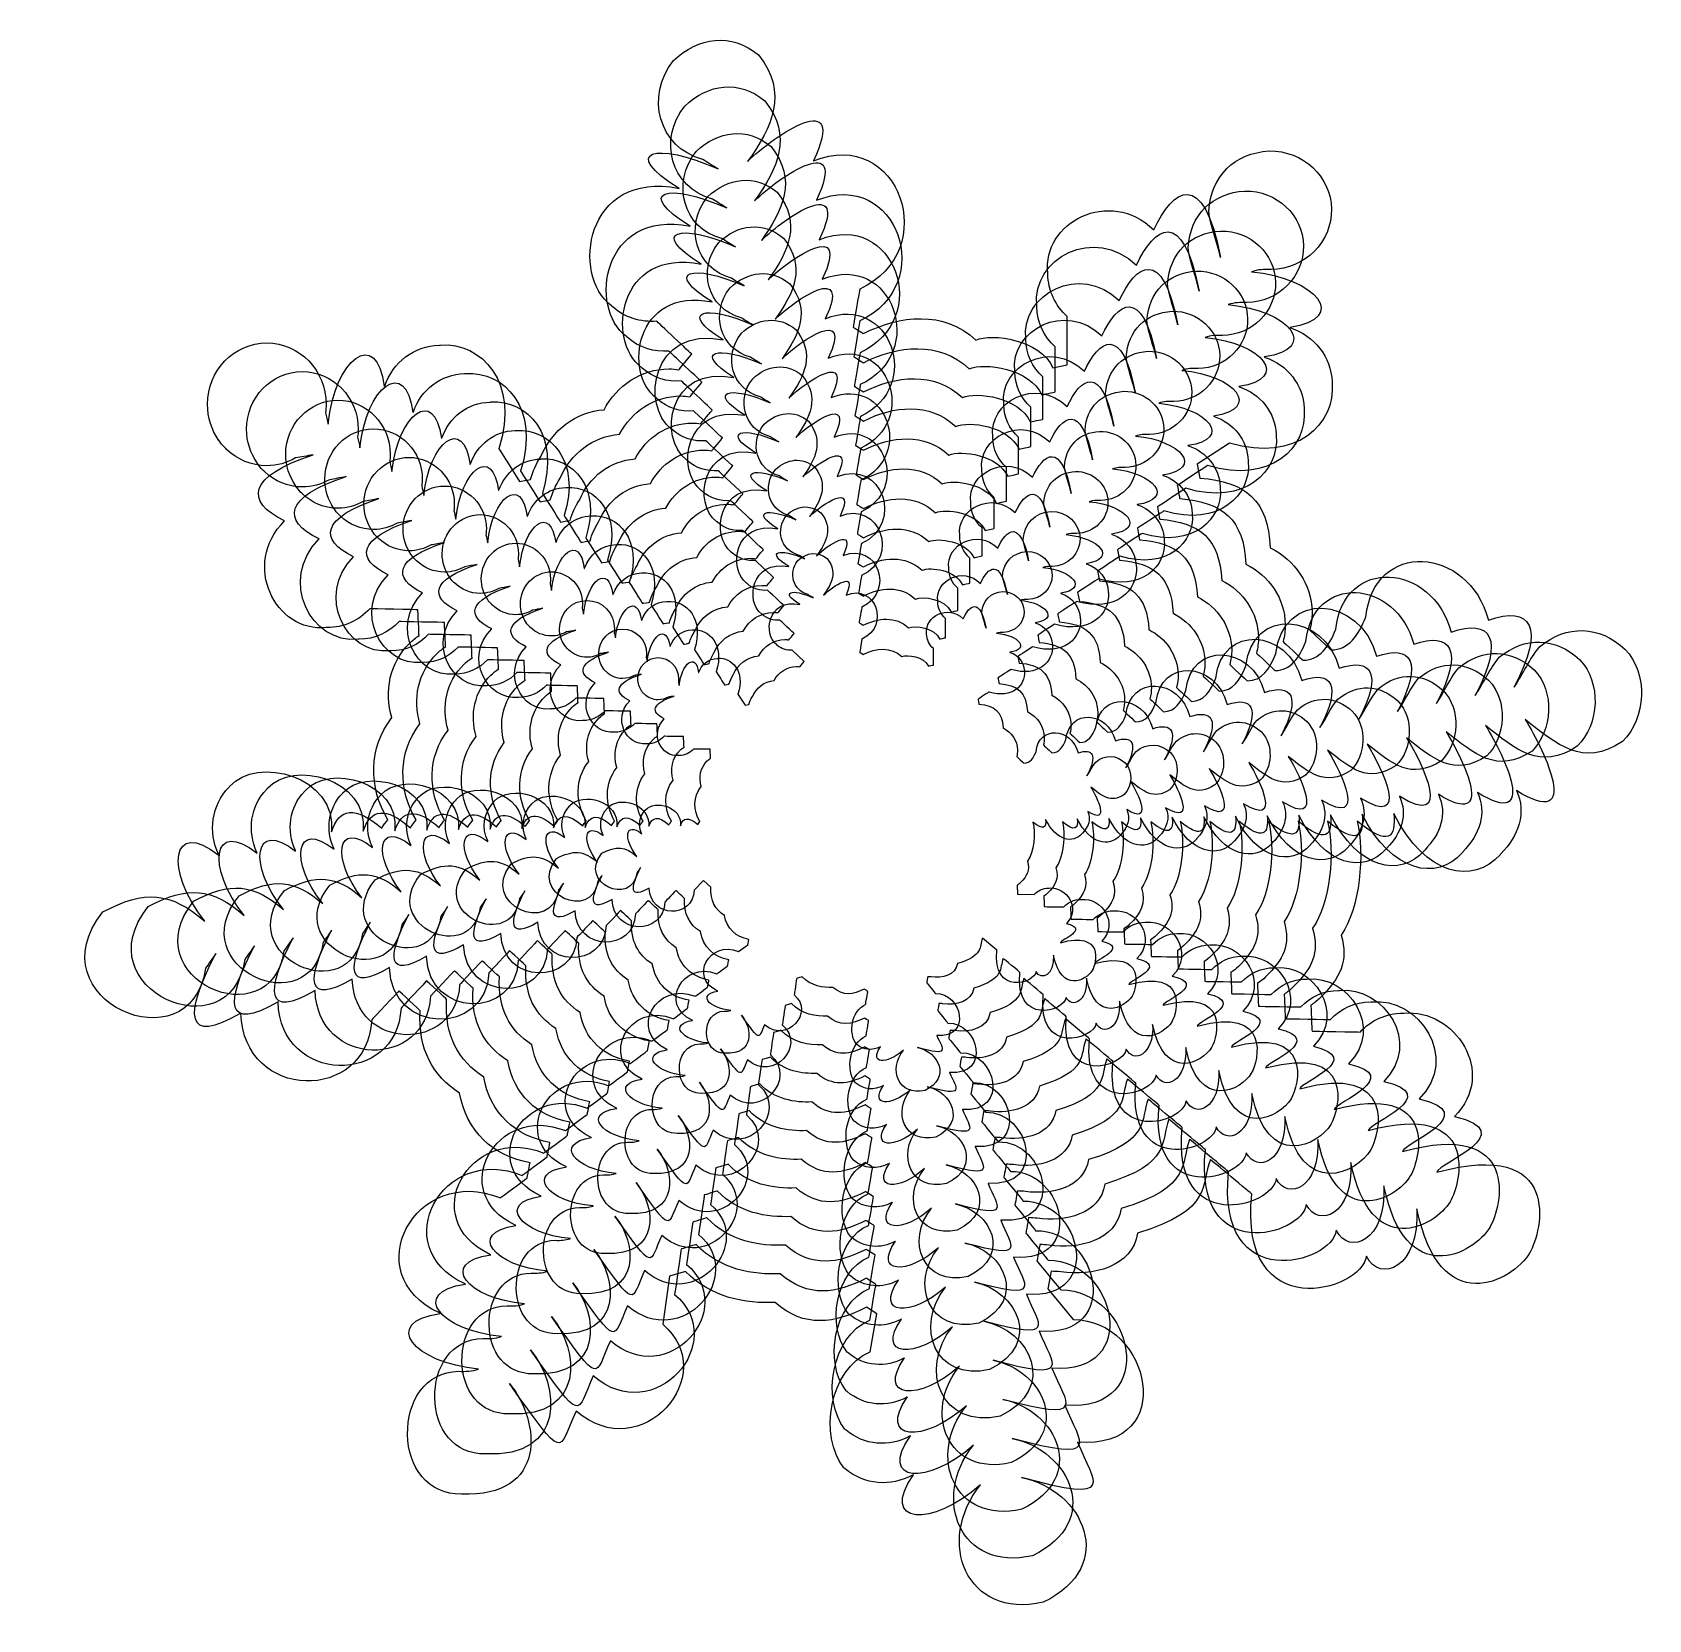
# Model space of a CAD drawing. Header units: centimetres. Extents: x -9.7 to 9.2, y -9.3 to 9.3.
import ezdxf

# ---------------------------------------------------------------- set-up
doc = ezdxf.new("R2010")
doc.units = ezdxf.units.CM
doc.header["$MEASUREMENT"] = 0
doc.layers.add('Layer 1', color=7, linetype='Continuous')

msp = doc.modelspace()

# ---------------------------------------------------------------- linework, layer by layer
at = {"layer": 'Layer 1', "color": 118}
for points, knots in [([(-2.22522, 8.93333), (-2.55833, 8.51531), (-2.3994, 7.9125), (-1.88131, 7.77375), (-1.88131, 7.77375), (-1.88131, 7.77375), (-1.88131, 7.77375), (-1.88131, 7.77375), (-1.88131, 7.77375), (-1.82648, 7.73754), (-1.76672, 7.70066), (-1.70201, 7.66352), (-1.70201, 7.66352), (-1.70201, 7.66352), (-1.70201, 7.66352), (-1.70201, 7.66352), (-1.70201, 7.66352), (-2.43897, 7.99102), (-2.86167, 7.86908), (-2.15948, 7.43532), (-2.15948, 7.43532), (-2.15948, 7.43532), (-2.15948, 7.43532), (-2.15948, 7.43532), (-2.15948, 7.43532), (-3.26562, 7.65332), (-3.42897, 6.4105), (-2.95124, 6.05863), (-2.95124, 6.05863), (-2.95124, 6.05863), (-2.95124, 6.05863), (-2.95124, 6.05863), (-2.95124, 6.05863), (-2.94834, 6.05592), (-2.94538, 6.05249), (-2.94242, 6.04981), (-2.94242, 6.04981), (-2.94242, 6.04981), (-2.94242, 6.04981), (-2.94242, 6.04981), (-2.94242, 6.04981), (-2.79643, 5.91778), (-2.60705, 5.86193), (-2.42215, 5.87786), (-2.42215, 5.87786), (-2.42215, 5.87786), (-2.42214, 5.87785), (-2.42213, 5.87784), (-2.42213, 5.87784), (-2.41894, 5.87484), (-2.01064, 5.49133), (-2.01064, 5.49133), (-2.01064, 5.49133), (-2.01064, 5.49133), (-2.01065, 5.49132), (-2.01067, 5.4913), (-2.01067, 5.4913), (-2.013, 5.4885), (-2.16202, 5.30909), (-2.16202, 5.30909), (-2.16202, 5.30909), (-2.16203, 5.30909), (-2.16204, 5.30909), (-2.16205, 5.30909), (-2.16205, 5.30909), (-2.19903, 5.31416), (-2.23692, 5.3179), (-2.27519, 5.3179), (-2.27519, 5.3179), (-2.2752, 5.3179), (-2.27521, 5.3179), (-2.27522, 5.3179), (-2.27522, 5.3179), (-2.60377, 5.31789), (-2.8892, 5.12486), (-3.03796, 4.84025), (-3.03796, 4.84025), (-3.03797, 4.84025), (-3.03798, 4.84025), (-3.03799, 4.84025), (-3.03799, 4.84025), (-3.36982, 4.81761), (-3.65073, 4.59899), (-3.77868, 4.29206), (-3.77868, 4.29206), (-3.77869, 4.29205), (-3.77869, 4.29204), (-3.7787, 4.29203), (-3.7787, 4.29203), (-3.83458, 4.2066), (-3.87641, 4.11568), (-3.90213, 4.02164), (-3.90213, 4.02164), (-3.90213, 4.02164), (-3.90214, 4.02164), (-3.90215, 4.02164), (-3.90215, 4.02164), (-3.90412, 4.0213), (-4.02999, 3.9996), (-4.02999, 3.9996), (-4.02999, 3.9996), (-4.02999, 3.9996), (-4.02999, 3.99961), (-4.03, 3.99962), (-4.03, 3.99962), (-4.03188, 4.00258), (-4.27249, 4.38172), (-4.27249, 4.38172), (-4.27249, 4.38172), (-4.27249, 4.38173), (-4.27248, 4.38174), (-4.27248, 4.38175), (-4.27248, 4.38175), (-4.02224, 5.1708), (-4.48293, 5.62918), (-4.95589, 5.59861), (-4.95589, 5.59861), (-4.9559, 5.59861), (-4.95591, 5.59861), (-4.95592, 5.59861), (-4.95592, 5.59861), (-4.9608, 5.59829), (-4.96571, 5.59756), (-4.97059, 5.59714), (-4.97059, 5.59714), (-4.97061, 5.59714), (-4.97062, 5.59714), (-4.97064, 5.59714), (-4.97064, 5.59714), (-5.26599, 5.59066), (-5.51542, 5.39414), (-5.6099, 5.12096), (-5.6099, 5.12096), (-5.60991, 5.12095), (-5.60991, 5.12093), (-5.60992, 5.12091), (-5.60992, 5.12091), (-5.61169, 5.11735), (-5.61404, 5.11427), (-5.61578, 5.11066), (-5.61578, 5.11066), (-5.61578, 5.11067), (-5.61578, 5.11068), (-5.61578, 5.11069), (-5.61578, 5.11069), (-5.70763, 5.81535), (-6.19437, 5.43448), (-6.27566, 4.67122), (-6.27566, 4.67122), (-6.27566, 4.67123), (-6.27566, 4.67124), (-6.27567, 4.67125), (-6.27567, 4.67125), (-6.28422, 4.71878), (-6.2948, 4.76231), (-6.30506, 4.80496), (-6.30506, 4.80496), (-6.30506, 4.80498), (-6.30506, 4.80499), (-6.30505, 4.80501), (-6.30505, 4.80501), (-6.30076, 4.83723), (-6.29771, 4.87002), (-6.29771, 4.90343), (-6.29771, 4.90343), (-6.29771, 4.90344), (-6.29771, 4.90345), (-6.29771, 4.90346), (-6.29771, 4.90346), (-6.29773, 5.30031), (-6.61027, 5.6221), (-6.99434, 5.6221), (-6.99434, 5.6221), (-6.99435, 5.6221), (-6.99436, 5.6221), (-6.99437, 5.6221), (-6.99437, 5.6221), (-7.37844, 5.62208), (-7.6895, 5.30028), (-7.6895, 4.90342), (-7.6895, 4.90342), (-7.6895, 4.90341), (-7.6895, 4.9034), (-7.6895, 4.90339), (-7.6895, 4.90339), (-7.68949, 4.74721), (-7.64055, 4.60272), (-7.5587, 4.48456), (-7.5587, 4.48456), (-7.5587, 4.48455), (-7.55869, 4.48454), (-7.55869, 4.48454), (-7.55869, 4.48454), (-7.55816, 4.48358), (-7.55777, 4.48257), (-7.55723, 4.48162), (-7.55723, 4.48162), (-7.55723, 4.48161), (-7.55722, 4.4816), (-7.55722, 4.4816), (-7.55722, 4.4816), (-7.53938, 4.45025), (-7.51528, 4.4213), (-7.48669, 4.39491), (-7.48669, 4.39491), (-7.48668, 4.3949), (-7.48668, 4.3949), (-7.48667, 4.39489), (-7.48667, 4.39489), (-7.47937, 4.38815), (-7.47269, 4.3807), (-7.46465, 4.37433), (-7.46465, 4.37433), (-7.46464, 4.37432), (-7.46463, 4.37432), (-7.46463, 4.37431), (-7.46463, 4.37431), (-7.34086, 4.2563), (-7.17583, 4.18327), (-6.99435, 4.18327), (-6.99435, 4.18327), (-6.99434, 4.18327), (-6.99432, 4.18327), (-6.9943, 4.18327), (-6.9943, 4.18327), (-6.87171, 4.18328), (-6.75649, 4.21663), (-6.65632, 4.27439), (-6.65632, 4.27439), (-6.6563, 4.27439), (-6.65629, 4.2744), (-6.65627, 4.2744), (-6.65627, 4.2744), (-6.59133, 4.28432), (-6.52198, 4.29675), (-6.44909, 4.3126), (-6.44909, 4.3126), (-6.4491, 4.3126), (-6.44911, 4.31259), (-6.44912, 4.31259), (-6.44912, 4.31259), (-7.21534, 4.06117), (-7.25875, 3.76383), (-6.78564, 3.53661), (-6.78564, 3.53661), (-6.78565, 3.5366), (-6.78566, 3.53659), (-6.78566, 3.53659), (-6.78566, 3.53659), (-7.29796, 3.02369), (-6.8895, 2.22497), (-6.29917, 2.28444), (-6.29917, 2.28444), (-6.29915, 2.28444), (-6.29914, 2.28444), (-6.29912, 2.28444), (-6.29912, 2.28444), (-6.29517, 2.28436), (-6.29138, 2.28444), (-6.28741, 2.28444), (-6.28741, 2.28444), (-6.2874, 2.28444), (-6.28739, 2.28444), (-6.28738, 2.28444), (-6.28738, 2.28444), (-6.09055, 2.28445), (-5.91269, 2.36907), (-5.78625, 2.50489), (-5.78625, 2.50489), (-5.78625, 2.50489), (-5.78624, 2.50489), (-5.78622, 2.50489), (-5.78622, 2.50489), (-5.78185, 2.50481), (-5.22189, 2.4946), (-5.22189, 2.4946), (-5.22189, 2.4946), (-5.22189, 2.4946), (-5.22189, 2.49458), (-5.22189, 2.49455), (-5.22189, 2.49455), (-5.22168, 2.48989), (-5.20867, 2.19185), (-5.20867, 2.19185), (-5.20867, 2.19185), (-5.20868, 2.19184), (-5.20869, 2.19184), (-5.2087, 2.19183), (-5.2087, 2.19183), (-5.24657, 2.1655), (-5.28352, 2.13695), (-5.31743, 2.10367), (-5.31743, 2.10367), (-5.31744, 2.10366), (-5.31746, 2.10364), (-5.31748, 2.10362), (-5.31748, 2.10362), (-5.55193, 1.87347), (-5.6208, 1.5365), (-5.5276, 1.2292), (-5.5276, 1.2292), (-5.52761, 1.22919), (-5.52762, 1.22918), (-5.52763, 1.22917), (-5.52763, 1.22917), (-5.80537, 0.87798), (-5.79995, 0.408), (-5.5761, 0.03288), (-5.5761, 0.03288), (-5.5761, 0.03288), (-5.5761, 0.03287), (-5.57611, 0.03286), (-5.57611, 0.03286), (-5.57719, 0.03134), (-5.64664, -0.06559), (-5.64664, -0.06559), (-5.64664, -0.06559), (-5.64665, -0.06558), (-5.64666, -0.06557), (-5.64667, -0.06557), (-5.64667, -0.06557), (-5.9536, 0.19671), (-6.14631, 0.17342), (-6.23493, -0.1101), (-6.23493, -0.1101), (-6.23493, -0.11008), (-6.23493, -0.11005), (-6.23492, -0.11005), (-6.23492, -0.11005), (-6.17515, 0.55465), (-7.11178, 0.77985), (-7.4279, 0.42674), (-7.4279, 0.42674), (-7.42791, 0.42673), (-7.42793, 0.42671), (-7.42793, 0.42669), (-7.42793, 0.42669), (-7.43118, 0.42305), (-7.43353, 0.41869), (-7.43671, 0.41498), (-7.43671, 0.41498), (-7.43672, 0.41497), (-7.43674, 0.41495), (-7.43674, 0.41495), (-7.43674, 0.41495), (-7.64298, 0.20343), (-7.68409, -0.11162), (-7.56016, -0.37276), (-7.56016, -0.37276), (-7.56016, -0.37278), (-7.56015, -0.37279), (-7.56015, -0.37281), (-7.56015, -0.37281), (-7.55892, -0.37658), (-7.55851, -0.37926), (-7.55723, -0.38305), (-7.55723, -0.38305), (-7.55725, -0.38304), (-7.55726, -0.38302), (-7.55728, -0.383), (-7.55728, -0.383), (-8.1164, 0.05552), (-8.19699, -0.55739), (-7.72036, -1.15903), (-7.72036, -1.15903), (-7.72037, -1.15902), (-7.72038, -1.15901), (-7.72039, -1.159), (-7.72039, -1.159), (-8.11126, -0.81541), (-8.4317, -0.78562), (-8.91542, -1.04964), (-8.91542, -1.04964), (-8.91543, -1.04965), (-8.91543, -1.04966), (-8.91544, -1.04966), (-8.91544, -1.04966), (-9.74348, -2.07741), (-7.88532, -2.8861), (-7.71301, -1.70869), (-7.71301, -1.70869), (-7.713, -1.70868), (-7.71299, -1.70866), (-7.71298, -1.70866), (-7.71298, -1.70866), (-7.67358, -1.65609), (-7.6334, -1.59912), (-7.59249, -1.53675), (-7.59249, -1.53675), (-7.5925, -1.53676), (-7.5925, -1.53677), (-7.59251, -1.53678), (-7.59251, -1.53678), (-7.96323, -2.25295), (-7.95848, -2.62621), (-7.29793, -2.2359), (-7.29793, -2.2359), (-7.29793, -2.23592), (-7.29793, -2.23593), (-7.29793, -2.23595), (-7.29793, -2.23595), (-7.26678, -3.27177), (-5.81435, -3.2934), (-5.7638, -2.31358), (-5.7638, -2.31358), (-5.7638, -2.31358), (-5.7638, -2.31357), (-5.76379, -2.31356), (-5.76379, -2.31356), (-5.76131, -2.31093), (-5.44383, -1.97471), (-5.44383, -1.97471), (-5.44383, -1.97471), (-5.44383, -1.97471), (-5.44383, -1.97471), (-5.44382, -1.97472), (-5.44382, -1.97472), (-5.44189, -1.97652), (-5.19545, -2.20692), (-5.19545, -2.20692), (-5.19545, -2.20692), (-5.19545, -2.20693), (-5.19545, -2.20695), (-5.19545, -2.20697), (-5.19545, -2.20697), (-5.22135, -2.66373), (-5.04586, -2.97281), (-4.7325, -3.17398), (-4.7325, -3.17398), (-4.7325, -3.17399), (-4.7325, -3.17401), (-4.73249, -3.17403), (-4.73249, -3.17403), (-4.65576, -3.62315), (-4.33921, -3.91283), (-3.90653, -3.98966), (-3.90653, -3.98966), (-3.90653, -3.98966), (-3.90653, -3.98967), (-3.90654, -3.98969), (-3.90654, -3.98969), (-3.90707, -3.99245), (-3.94117, -4.16917), (-3.94117, -4.16917), (-3.94117, -4.16917), (-3.94117, -4.16917), (-3.94117, -4.16917), (-3.94118, -4.16918), (-3.94118, -4.16918), (-3.9436, -4.17098), (-4.25337, -4.40117), (-4.25337, -4.40117), (-4.25337, -4.40117), (-4.25339, -4.40116), (-4.2534, -4.40116), (-4.25342, -4.40115), (-4.25342, -4.40115), (-5.25284, -3.99853), (-5.95133, -5.29495), (-4.97058, -5.75034), (-4.97058, -5.75034), (-4.97057, -5.75035), (-4.97055, -5.75035), (-4.97053, -5.75036), (-4.97053, -5.75036), (-4.96694, -5.75207), (-4.96392, -5.75453), (-4.96028, -5.75622), (-4.96028, -5.75622), (-4.96029, -5.75622), (-4.9603, -5.75622), (-4.96031, -5.75622), (-4.96031, -5.75622), (-5.66339, -5.85941), (-5.27502, -6.33978), (-4.51055, -6.40876), (-4.51055, -6.40876), (-4.51056, -6.40876), (-4.51057, -6.40877), (-4.51058, -6.40877), (-4.51058, -6.40877), (-4.58858, -6.43639), (-4.662, -6.43792), (-4.74276, -6.43521), (-4.74276, -6.43521), (-4.74277, -6.43521), (-4.74278, -6.43521), (-4.74279, -6.43521), (-4.74279, -6.43521), (-5.13958, -6.44163), (-5.34942, -6.79086), (-5.34323, -7.17488), (-5.34323, -7.17488), (-5.34323, -7.17489), (-5.34323, -7.1749), (-5.34323, -7.17491), (-5.34323, -7.17491), (-5.33702, -7.55893), (-5.10785, -7.88105), (-4.71105, -7.87465), (-4.71105, -7.87465), (-4.71103, -7.87465), (-4.71102, -7.87465), (-4.711, -7.87465), (-4.711, -7.87465), (-3.70502, -7.91921), (-3.77616, -7.02595), (-4.149, -6.57629), (-4.149, -6.57629), (-4.149, -6.57629), (-4.149, -6.57629), (-4.149, -6.57629), (-4.149, -6.57629), (-3.48399, -7.51896), (-3.58263, -7.37963), (-3.36713, -6.90109), (-3.36713, -6.90109), (-3.36713, -6.90109), (-3.36713, -6.90109), (-3.36713, -6.90109), (-3.36713, -6.90109), (-2.59784, -7.56546), (-1.65577, -6.47241), (-2.35158, -5.88407), (-2.35158, -5.88407), (-2.35158, -5.88407), (-2.35158, -5.88407), (-2.35158, -5.88407), (-2.35158, -5.88407), (-2.35158, -5.88407), (-2.2697, -5.31971), (-2.2697, -5.31971), (-2.2697, -5.31971), (-2.2697, -5.31971), (-2.2697, -5.31971), (-2.2697, -5.31971), (-2.2697, -5.31971), (-2.2697, -5.31971), (-2.08242, -5.26323), (-2.08242, -5.26323), (-2.08242, -5.26323), (-2.08242, -5.26323), (-2.08242, -5.26323), (-2.08242, -5.26323), (-2.08242, -5.26323), (-1.78689, -5.57387), (-1.37248, -5.644), (-1.03411, -5.62792), (-1.03411, -5.62792), (-1.03411, -5.62792), (-1.03411, -5.62792), (-1.03411, -5.62792), (-1.03411, -5.62792), (-0.68907, -5.93251), (-0.33346, -5.8737), (0.03814, -5.68418), (0.03814, -5.68418), (0.03814, -5.68418), (0.03814, -5.68418), (0.03814, -5.68418), (0.03814, -5.68418), (0.03814, -5.68418), (0.15865, -5.7606), (0.15865, -5.7606), (0.15865, -5.7606), (0.15865, -5.7606), (0.15865, -5.7606), (0.15865, -5.7606), (0.15865, -5.7606), (0.15865, -5.7606), (0.08223, -6.20591), (0.08223, -6.20591), (0.08223, -6.20591), (0.08223, -6.20591), (0.08223, -6.20591), (0.08223, -6.20591), (0.08223, -6.20591), (-0.40042, -6.40651), (-0.52076, -7.19908), (-0.22787, -7.56684), (-0.22787, -7.56684), (-0.22787, -7.56684), (-0.22787, -7.56684), (-0.22787, -7.56684), (-0.22787, -7.56684), (-0.22482, -7.57067), (-0.21855, -7.57269), (-0.21464, -7.57566), (-0.21464, -7.57566), (-0.21463, -7.57567), (-0.21463, -7.57567), (-0.21462, -7.57568), (-0.21462, -7.57568), (0.00878, -7.769), (0.32567, -7.79133), (0.57899, -7.65209), (0.57899, -7.65209), (0.579, -7.65208), (0.57902, -7.65208), (0.57904, -7.65207), (0.57904, -7.65207), (0.58273, -7.65061), (0.58557, -7.64918), (0.58928, -7.64768), (0.58928, -7.64768), (0.58927, -7.64769), (0.58927, -7.6477), (0.58926, -7.64771), (0.58926, -7.64771), (0.18472, -8.23194), (0.80184, -8.27682), (1.37409, -7.76526), (1.37409, -7.76526), (1.37408, -7.76527), (1.37407, -7.76528), (1.37407, -7.76529), (1.37407, -7.76529), (0.8443, -8.4299), (1.20653, -9.3474), (2.11102, -9.14256), (2.11102, -9.14256), (2.11102, -9.14256), (2.11102, -9.14256), (2.11102, -9.14256), (2.11102, -9.14256), (3.00192, -8.71553), (2.57396, -7.82026), (1.85762, -7.68085), (1.85762, -7.68085), (1.85762, -7.68085), (1.85762, -7.68085), (1.85762, -7.68085), (1.85762, -7.68085), (2.99578, -7.99198), (2.71159, -7.75143), (2.51311, -7.26556), (2.51311, -7.26556), (2.51311, -7.26556), (2.51311, -7.26556), (2.51311, -7.26556), (2.51311, -7.26556), (3.7126, -7.35949), (3.36674, -5.82228), (2.46314, -5.82968), (2.46314, -5.82968), (2.46314, -5.82968), (2.46314, -5.82968), (2.46314, -5.82968), (2.46314, -5.82968), (2.46314, -5.82968), (2.16626, -5.46772), (2.16626, -5.46772), (2.16626, -5.46772), (2.16626, -5.46772), (2.16626, -5.46772), (2.16626, -5.46772), (2.16626, -5.46772), (2.16626, -5.46772), (2.20301, -5.26092), (2.20301, -5.26092), (2.20301, -5.26092), (2.20301, -5.26092), (2.20301, -5.26092), (2.20301, -5.26092), (2.20301, -5.26092), (2.24, -5.26599), (2.27829, -5.26423), (2.31618, -5.26974), (2.31618, -5.26974), (2.31619, -5.26974), (2.3162, -5.26974), (2.31621, -5.26974), (2.31621, -5.26974), (2.68502, -5.3234), (3.15609, -5.21579), (3.21789, -4.81525), (3.21789, -4.81525), (3.2179, -4.81525), (3.21792, -4.81524), (3.21794, -4.81524), (3.21794, -4.81524), (4.11698, -4.54032), (3.95357, -4.243), (4.07098, -3.95143), (4.07098, -3.95143), (4.07098, -3.95143), (4.07099, -3.95144), (4.071, -3.95145), (4.071, -3.95145), (4.07476, -3.95459), (4.55664, -4.35671), (4.55664, -4.35671), (4.55664, -4.35671), (4.55664, -4.35672), (4.55664, -4.35673), (4.55664, -4.35674), (4.55664, -4.35674), (4.39696, -5.91171), (5.84962, -5.49857), (5.89994, -5.08567), (5.89994, -5.08567), (5.89994, -5.08568), (5.89995, -5.08569), (5.89995, -5.0857), (5.89995, -5.0857), (6.06127, -5.40824), (6.52766, -5.22281), (6.49316, -4.52904), (6.49316, -4.52904), (6.49316, -4.52905), (6.49316, -4.52906), (6.49317, -4.52907), (6.49317, -4.52907), (6.75737, -5.83834), (7.61544, -5.3844), (7.81429, -5.0487), (7.81429, -5.0487), (7.81429, -5.0487), (7.81429, -5.0487), (7.81429, -5.0487), (7.81429, -5.0487), (7.96675, -4.79132), (8.21377, -3.69925), (6.72551, -4.10088), (6.72551, -4.10088), (6.72551, -4.10087), (6.72552, -4.10086), (6.72552, -4.10085), (6.72552, -4.10085), (6.7463, -3.99989), (7.73867, -3.63278), (6.93309, -3.44755), (6.93309, -3.44755), (6.9331, -3.44754), (6.93311, -3.44753), (6.93311, -3.44753), (6.93311, -3.44753), (7.44541, -2.93463), (6.93051, -2.17685), (6.34018, -2.23632), (6.34018, -2.23632), (6.34016, -2.23632), (6.34015, -2.23632), (6.34013, -2.23632), (6.34013, -2.23632), (6.33618, -2.23624), (6.33239, -2.23632), (6.32842, -2.23632), (6.32842, -2.23632), (6.32841, -2.23632), (6.3284, -2.23632), (6.32839, -2.23632), (6.32839, -2.23632), (6.13156, -2.23633), (5.9537, -2.32095), (5.82726, -2.45677), (5.82726, -2.45677), (5.82726, -2.45677), (5.82725, -2.45677), (5.82723, -2.45677), (5.82723, -2.45677), (5.82286, -2.45669), (5.2629, -2.44648), (5.2629, -2.44648), (5.2629, -2.44648), (5.2629, -2.44648), (5.2629, -2.44648), (5.2629, -2.44647), (5.2629, -2.44647), (5.26279, -2.44412), (5.24967, -2.14373), (5.24967, -2.14373), (5.24967, -2.14373), (5.24968, -2.14372), (5.24969, -2.14372), (5.2497, -2.14371), (5.2497, -2.14371), (5.28757, -2.11737), (5.32452, -2.08883), (5.35843, -2.05555), (5.35843, -2.05555), (5.35844, -2.05554), (5.35844, -2.05554), (5.35845, -2.05553), (5.35845, -2.05553), (5.59292, -1.82538), (5.69654, -1.62736), (5.60333, -1.32004), (5.60333, -1.32004), (5.60334, -1.32003), (5.60334, -1.32002), (5.60335, -1.32001), (5.60335, -1.32001), (5.82527, -1.00995), (5.88542, -0.35883), (5.79078, 0.01524), (5.79078, 0.01524), (5.79079, 0.01523), (5.7908, 0.01522), (5.79081, 0.01521), (5.79081, 0.01521), (6.16117, -0.28701), (6.25065, -0.1787), (6.22117, 0.10346), (6.22117, 0.10346), (6.22118, 0.10345), (6.22118, 0.10344), (6.22119, 0.10343), (6.22119, 0.10343), (6.59531, -0.63498), (7.15276, -0.73176), (7.46889, -0.37864), (7.46889, -0.37864), (7.46889, -0.37864), (7.46889, -0.37864), (7.46889, -0.37864), (7.46889, -0.37864), (7.47216, -0.37499), (7.47451, -0.37061), (7.47771, -0.36688), (7.47771, -0.36688), (7.47772, -0.36687), (7.47772, -0.36687), (7.47773, -0.36686), (7.47773, -0.36686), (7.68399, -0.15535), (7.783, 0.11341), (7.65906, 0.37455), (7.65906, 0.37455), (7.65906, 0.37455), (7.65906, 0.37455), (7.65906, 0.37455), (7.65906, 0.37455), (8.43386, -0.10324), (7.99733, 0.83426), (7.76136, 1.20715), (7.76136, 1.20715), (7.76136, 1.20715), (7.76136, 1.20715), (7.76136, 1.20715), (7.76136, 1.20715), (8.13289, 0.91672), (8.43696, 0.63868), (8.90531, 0.9512), (8.90531, 0.9512), (8.90531, 0.9512), (8.90531, 0.9512), (8.90531, 0.9512), (8.90531, 0.9512), (9.17942, 1.22024), (9.2107, 1.74841), (8.9327, 2.03164), (8.9327, 2.03164), (8.9327, 2.03164), (8.9327, 2.03164), (8.9327, 2.03164), (8.9327, 2.03164), (8.63372, 2.31084), (8.24926, 2.32438), (7.93184, 2.05956), (7.93184, 2.05956), (7.93184, 2.05956), (7.93184, 2.05956), (7.93184, 2.05956), (7.93184, 2.05956), (7.80887, 1.91444), (7.7397, 1.74245), (7.63349, 1.58485), (7.63349, 1.58485), (7.63349, 1.58485), (7.63349, 1.58485), (7.63349, 1.58485), (7.63349, 1.58485), (8.00423, 2.30104), (7.82754, 2.54332), (7.33073, 2.37407), (7.33073, 2.37407), (7.33073, 2.37407), (7.33073, 2.37407), (7.33073, 2.37407), (7.33073, 2.37407), (7.09784, 3.25009), (5.98556, 3.31538), (5.89485, 2.41081), (5.89485, 2.41081), (5.89485, 2.41081), (5.89485, 2.41081), (5.89485, 2.41081), (5.89485, 2.41081), (5.80636, 2.19714), (5.69562, 2.02242), (5.48481, 2.02281), (5.48481, 2.02281), (5.48481, 2.02281), (5.48481, 2.02281), (5.48481, 2.02281), (5.48481, 2.02281), (5.48481, 2.02281), (5.23643, 2.25502), (5.23643, 2.25502), (5.23643, 2.25502), (5.23643, 2.25502), (5.23643, 2.25502), (5.23643, 2.25502), (5.23643, 2.25502), (5.25347, 2.32349), (5.26407, 2.39322), (5.26288, 2.46665), (5.26288, 2.46665), (5.26288, 2.46665), (5.26288, 2.46665), (5.26288, 2.46665), (5.26288, 2.46665), (5.25759, 2.79473), (5.05982, 3.07774), (4.77347, 3.22207), (4.77347, 3.22207), (4.77347, 3.22207), (4.77347, 3.22207), (4.77347, 3.22207), (4.77347, 3.22207), (4.74397, 3.78231), (4.48661, 3.99486), (3.94751, 4.03775), (3.94751, 4.03775), (3.94751, 4.03775), (3.94751, 4.03775), (3.94751, 4.03775), (3.94751, 4.03775), (3.94751, 4.03775), (3.91665, 4.20088), (3.91665, 4.20088), (3.91665, 4.20088), (3.91665, 4.20088), (3.91665, 4.20088), (3.91665, 4.20088), (3.91665, 4.20088), (3.91665, 4.20088), (4.29436, 4.44926), (4.29436, 4.44926), (4.29436, 4.44926), (4.29436, 4.44926), (4.29436, 4.44926), (4.29436, 4.44926), (4.29436, 4.44926), (5.08736, 4.21175), (5.53769, 4.67935), (5.4995, 5.15177), (5.4995, 5.15177), (5.4995, 5.15177), (5.4995, 5.15177), (5.4995, 5.15177), (5.4995, 5.15177), (5.49911, 5.15665), (5.49853, 5.16158), (5.49803, 5.16647), (5.49803, 5.16647), (5.49803, 5.16647), (5.49803, 5.16647), (5.49803, 5.16647), (5.49803, 5.16647), (5.48681, 5.4617), (5.28625, 5.70837), (5.01156, 5.79843), (5.01156, 5.79843), (5.01156, 5.79843), (5.01156, 5.79843), (5.01156, 5.79843), (5.01156, 5.79843), (5.00795, 5.80015), (5.00492, 5.80262), (5.00127, 5.80431), (5.00127, 5.80431), (5.00127, 5.80431), (5.00127, 5.80431), (5.00127, 5.80431), (5.00127, 5.80431), (5.7044, 5.90749), (5.31602, 6.38787), (4.55155, 6.45685), (4.55155, 6.45685), (4.55155, 6.45685), (4.55155, 6.45685), (4.55155, 6.45685), (4.55155, 6.45685), (4.62956, 6.48448), (4.70299, 6.48601), (4.78376, 6.4833), (4.78376, 6.4833), (4.78376, 6.4833), (4.78376, 6.4833), (4.78376, 6.4833), (4.78376, 6.4833), (5.18058, 6.4897), (5.49687, 6.80619), (5.49068, 7.19022), (5.49068, 7.19022), (5.49068, 7.19022), (5.49068, 7.19022), (5.49068, 7.19022), (5.49068, 7.19022), (5.48449, 7.57425), (5.15706, 7.88002), (4.76025, 7.87362), (4.76025, 7.87362), (4.76025, 7.87362), (4.76025, 7.87362), (4.76025, 7.87362), (4.76025, 7.87362), (4.35255, 7.84969), (4.07823, 7.57975), (4.05186, 7.16817), (4.05186, 7.16817), (4.05186, 7.16817), (4.05186, 7.16817), (4.05186, 7.16817), (4.05186, 7.16817), (4.07313, 6.979), (4.14945, 6.81031), (4.19001, 6.62439), (4.19001, 6.62439), (4.19001, 6.62439), (4.19001, 6.62439), (4.19001, 6.62439), (4.19001, 6.62439), (3.98416, 7.68756), (3.6277, 7.4259), (3.40814, 6.94919), (3.40814, 6.94919), (3.40814, 6.94919), (3.40814, 6.94919), (3.40814, 6.94919), (3.40814, 6.94919), (2.88705, 7.45319), (2.09581, 7.03146), (2.16479, 6.44215), (2.16479, 6.44215), (2.16479, 6.44215), (2.16479, 6.44215), (2.16479, 6.44215), (2.16479, 6.44215), (2.16478, 6.43818), (2.16474, 6.43438), (2.16479, 6.43039), (2.16479, 6.43039), (2.16479, 6.43039), (2.16479, 6.43039), (2.16479, 6.43039), (2.16479, 6.43039), (2.16796, 6.23357), (2.25474, 6.05641), (2.39259, 5.93217), (2.39259, 5.93217), (2.39259, 5.93217), (2.39259, 5.93217), (2.39259, 5.93217), (2.39259, 5.93217), (2.39259, 5.93217), (2.39259, 5.36781), (2.39259, 5.36781), (2.39259, 5.36781), (2.39259, 5.36781), (2.39259, 5.36781), (2.39259, 5.36781), (2.39259, 5.36781), (2.39259, 5.36781), (2.22549, 5.33151), (2.22549, 5.33151), (2.22549, 5.33151), (2.22549, 5.33151), (2.22549, 5.33151), (2.22549, 5.33151), (2.22549, 5.33151), (2.08036, 5.65937), (1.50934, 5.7413), (1.32052, 5.65609), (1.32052, 5.65609), (1.32051, 5.6561), (1.3205, 5.65611), (1.32049, 5.65612), (1.32049, 5.65612), (0.94756, 6.00841), (0.4267, 5.94843), (0.00289, 5.73229), (0.00289, 5.73229), (0.00289, 5.73229), (0.00288, 5.73229), (0.00287, 5.7323), (0.00287, 5.7323), (0.00102, 5.73347), (-0.11762, 5.80871), (-0.11762, 5.80871), (-0.11762, 5.80871), (-0.11762, 5.80871), (-0.11762, 5.80872), (-0.11762, 5.80873), (-0.11762, 5.80873), (-0.11703, 5.81218), (-0.0412, 6.25402), (-0.0412, 6.25402), (-0.0412, 6.25402), (-0.04118, 6.25403), (-0.04117, 6.25403), (-0.04115, 6.25404), (-0.04115, 6.25404), (0.9367, 6.70938), (0.41826, 8.16375), (-0.58426, 7.75809), (-0.58426, 7.75809), (-0.58425, 7.7581), (-0.58425, 7.75812), (-0.58424, 7.75814), (-0.58424, 7.75814), (-0.17067, 8.64029), (-1.04002, 8.06257), (-1.3562, 7.74968), (-1.3562, 7.74968), (-1.35619, 7.74969), (-1.35618, 7.7497), (-1.35617, 7.74971), (-1.35617, 7.74971), (-1.0676, 8.15268), (-0.87362, 8.55348), (-1.22722, 8.99939), (-1.22722, 8.99939), (-1.22723, 8.9994), (-1.22724, 8.99941), (-1.22725, 8.99941), (-1.22725, 8.99941), (-1.54766, 9.26479), (-1.93295, 9.21025), (-2.22514, 8.93325), (-2.22514, 8.93325), (-2.22514, 8.93325), (-2.22514, 8.93325), (-2.22514, 8.93325), (-2.22514, 8.93325), (-2.22514, 8.93325), (-2.22522, 8.93333), (-2.22522, 8.93333)], [0, 0, 0, 0, 0.0034965, 0.0034965, 0.0034965, 0.0034965, 0.00699301, 0.00699301, 0.00699301, 0.00699301, 0.01048951, 0.01048951, 0.01048951, 0.01048951, 0.01398601, 0.01398601, 0.01398601, 0.01398601, 0.01748252, 0.01748252, 0.01748252, 0.01748252, 0.02097902, 0.02097902, 0.02097902, 0.02097902, 0.02447552, 0.02447552, 0.02447552, 0.02447552, 0.02797203, 0.02797203, 0.02797203, 0.02797203, 0.03146853, 0.03146853, 0.03146853, 0.03146853, 0.03496503, 0.03496503, 0.03496503, 0.03496503, 0.03846154, 0.03846154, 0.03846154, 0.03846154, 0.04195804, 0.04195804, 0.04195804, 0.04195804, 0.04545455, 0.04545455, 0.04545455, 0.04545455, 0.04895105, 0.04895105, 0.04895105, 0.04895105, 0.05244755, 0.05244755, 0.05244755, 0.05244755, 0.05594406, 0.05594406, 0.05594406, 0.05594406, 0.05944056, 0.05944056, 0.05944056, 0.05944056, 0.06293706, 0.06293706, 0.06293706, 0.06293706, 0.06643357, 0.06643357, 0.06643357, 0.06643357, 0.06993007, 0.06993007, 0.06993007, 0.06993007, 0.07342657, 0.07342657, 0.07342657, 0.07342657, 0.07692308, 0.07692308, 0.07692308, 0.07692308, 0.08041958, 0.08041958, 0.08041958, 0.08041958, 0.08391608, 0.08391608, 0.08391608, 0.08391608, 0.08741259, 0.08741259, 0.08741259, 0.08741259, 0.09090909, 0.09090909, 0.09090909, 0.09090909, 0.09440559, 0.09440559, 0.09440559, 0.09440559, 0.0979021, 0.0979021, 0.0979021, 0.0979021, 0.1013986, 0.1013986, 0.1013986, 0.1013986, 0.1048951, 0.1048951, 0.1048951, 0.1048951, 0.10839161, 0.10839161, 0.10839161, 0.10839161, 0.11188811, 0.11188811, 0.11188811, 0.11188811, 0.11538462, 0.11538462, 0.11538462, 0.11538462, 0.11888112, 0.11888112, 0.11888112, 0.11888112, 0.12237762, 0.12237762, 0.12237762, 0.12237762, 0.12587413, 0.12587413, 0.12587413, 0.12587413, 0.12937063, 0.12937063, 0.12937063, 0.12937063, 0.13286713, 0.13286713, 0.13286713, 0.13286713, 0.13636364, 0.13636364, 0.13636364, 0.13636364, 0.13986014, 0.13986014, 0.13986014, 0.13986014, 0.14335664, 0.14335664, 0.14335664, 0.14335664, 0.14685315, 0.14685315, 0.14685315, 0.14685315, 0.15034965, 0.15034965, 0.15034965, 0.15034965, 0.15384615, 0.15384615, 0.15384615, 0.15384615, 0.15734266, 0.15734266, 0.15734266, 0.15734266, 0.16083916, 0.16083916, 0.16083916, 0.16083916, 0.16433566, 0.16433566, 0.16433566, 0.16433566, 0.16783217, 0.16783217, 0.16783217, 0.16783217, 0.17132867, 0.17132867, 0.17132867, 0.17132867, 0.17482517, 0.17482517, 0.17482517, 0.17482517, 0.17832168, 0.17832168, 0.17832168, 0.17832168, 0.18181818, 0.18181818, 0.18181818, 0.18181818, 0.18531469, 0.18531469, 0.18531469, 0.18531469, 0.18881119, 0.18881119, 0.18881119, 0.18881119, 0.19230769, 0.19230769, 0.19230769, 0.19230769, 0.1958042, 0.1958042, 0.1958042, 0.1958042, 0.1993007, 0.1993007, 0.1993007, 0.1993007, 0.2027972, 0.2027972, 0.2027972, 0.2027972, 0.20629371, 0.20629371, 0.20629371, 0.20629371, 0.20979021, 0.20979021, 0.20979021, 0.20979021, 0.21328671, 0.21328671, 0.21328671, 0.21328671, 0.21678322, 0.21678322, 0.21678322, 0.21678322, 0.22027972, 0.22027972, 0.22027972, 0.22027972, 0.22377622, 0.22377622, 0.22377622, 0.22377622, 0.22727273, 0.22727273, 0.22727273, 0.22727273, 0.23076923, 0.23076923, 0.23076923, 0.23076923, 0.23426573, 0.23426573, 0.23426573, 0.23426573, 0.23776224, 0.23776224, 0.23776224, 0.23776224, 0.24125874, 0.24125874, 0.24125874, 0.24125874, 0.24475524, 0.24475524, 0.24475524, 0.24475524, 0.24825175, 0.24825175, 0.24825175, 0.24825175, 0.25174825, 0.25174825, 0.25174825, 0.25174825, 0.25524476, 0.25524476, 0.25524476, 0.25524476, 0.25874126, 0.25874126, 0.25874126, 0.25874126, 0.26223776, 0.26223776, 0.26223776, 0.26223776, 0.26573427, 0.26573427, 0.26573427, 0.26573427, 0.26923077, 0.26923077, 0.26923077, 0.26923077, 0.27272727, 0.27272727, 0.27272727, 0.27272727, 0.27622378, 0.27622378, 0.27622378, 0.27622378, 0.27972028, 0.27972028, 0.27972028, 0.27972028, 0.28321678, 0.28321678, 0.28321678, 0.28321678, 0.28671329, 0.28671329, 0.28671329, 0.28671329, 0.29020979, 0.29020979, 0.29020979, 0.29020979, 0.29370629, 0.29370629, 0.29370629, 0.29370629, 0.2972028, 0.2972028, 0.2972028, 0.2972028, 0.3006993, 0.3006993, 0.3006993, 0.3006993, 0.3041958, 0.3041958, 0.3041958, 0.3041958, 0.30769231, 0.30769231, 0.30769231, 0.30769231, 0.31118881, 0.31118881, 0.31118881, 0.31118881, 0.31468531, 0.31468531, 0.31468531, 0.31468531, 0.31818182, 0.31818182, 0.31818182, 0.31818182, 0.32167832, 0.32167832, 0.32167832, 0.32167832, 0.32517483, 0.32517483, 0.32517483, 0.32517483, 0.32867133, 0.32867133, 0.32867133, 0.32867133, 0.33216783, 0.33216783, 0.33216783, 0.33216783, 0.33566434, 0.33566434, 0.33566434, 0.33566434, 0.33916084, 0.33916084, 0.33916084, 0.33916084, 0.34265734, 0.34265734, 0.34265734, 0.34265734, 0.34615385, 0.34615385, 0.34615385, 0.34615385, 0.34965035, 0.34965035, 0.34965035, 0.34965035, 0.35314685, 0.35314685, 0.35314685, 0.35314685, 0.35664336, 0.35664336, 0.35664336, 0.35664336, 0.36013986, 0.36013986, 0.36013986, 0.36013986, 0.36363636, 0.36363636, 0.36363636, 0.36363636, 0.36713287, 0.36713287, 0.36713287, 0.36713287, 0.37062937, 0.37062937, 0.37062937, 0.37062937, 0.37412587, 0.37412587, 0.37412587, 0.37412587, 0.37762238, 0.37762238, 0.37762238, 0.37762238, 0.38111888, 0.38111888, 0.38111888, 0.38111888, 0.38461538, 0.38461538, 0.38461538, 0.38461538, 0.38811189, 0.38811189, 0.38811189, 0.38811189, 0.39160839, 0.39160839, 0.39160839, 0.39160839, 0.3951049, 0.3951049, 0.3951049, 0.3951049, 0.3986014, 0.3986014, 0.3986014, 0.3986014, 0.4020979, 0.4020979, 0.4020979, 0.4020979, 0.40559441, 0.40559441, 0.40559441, 0.40559441, 0.40909091, 0.40909091, 0.40909091, 0.40909091, 0.41258741, 0.41258741, 0.41258741, 0.41258741, 0.41608392, 0.41608392, 0.41608392, 0.41608392, 0.41958042, 0.41958042, 0.41958042, 0.41958042, 0.42307692, 0.42307692, 0.42307692, 0.42307692, 0.42657343, 0.42657343, 0.42657343, 0.42657343, 0.43006993, 0.43006993, 0.43006993, 0.43006993, 0.43356643, 0.43356643, 0.43356643, 0.43356643, 0.43706294, 0.43706294, 0.43706294, 0.43706294, 0.44055944, 0.44055944, 0.44055944, 0.44055944, 0.44405594, 0.44405594, 0.44405594, 0.44405594, 0.44755245, 0.44755245, 0.44755245, 0.44755245, 0.45104895, 0.45104895, 0.45104895, 0.45104895, 0.45454545, 0.45454545, 0.45454545, 0.45454545, 0.45804196, 0.45804196, 0.45804196, 0.45804196, 0.46153846, 0.46153846, 0.46153846, 0.46153846, 0.46503497, 0.46503497, 0.46503497, 0.46503497, 0.46853147, 0.46853147, 0.46853147, 0.46853147, 0.47202797, 0.47202797, 0.47202797, 0.47202797, 0.47552448, 0.47552448, 0.47552448, 0.47552448, 0.47902098, 0.47902098, 0.47902098, 0.47902098, 0.48251748, 0.48251748, 0.48251748, 0.48251748, 0.48601399, 0.48601399, 0.48601399, 0.48601399, 0.48951049, 0.48951049, 0.48951049, 0.48951049, 0.49300699, 0.49300699, 0.49300699, 0.49300699, 0.4965035, 0.4965035, 0.4965035, 0.4965035, 0.5, 0.5, 0.5, 0.5, 0.5034965, 0.5034965, 0.5034965, 0.5034965, 0.50699301, 0.50699301, 0.50699301, 0.50699301, 0.51048951, 0.51048951, 0.51048951, 0.51048951, 0.51398601, 0.51398601, 0.51398601, 0.51398601, 0.51748252, 0.51748252, 0.51748252, 0.51748252, 0.52097902, 0.52097902, 0.52097902, 0.52097902, 0.52447552, 0.52447552, 0.52447552, 0.52447552, 0.52797203, 0.52797203, 0.52797203, 0.52797203, 0.53146853, 0.53146853, 0.53146853, 0.53146853, 0.53496503, 0.53496503, 0.53496503, 0.53496503, 0.53846154, 0.53846154, 0.53846154, 0.53846154, 0.54195804, 0.54195804, 0.54195804, 0.54195804, 0.54545455, 0.54545455, 0.54545455, 0.54545455, 0.54895105, 0.54895105, 0.54895105, 0.54895105, 0.55244755, 0.55244755, 0.55244755, 0.55244755, 0.55594406, 0.55594406, 0.55594406, 0.55594406, 0.55944056, 0.55944056, 0.55944056, 0.55944056, 0.56293706, 0.56293706, 0.56293706, 0.56293706, 0.56643357, 0.56643357, 0.56643357, 0.56643357, 0.56993007, 0.56993007, 0.56993007, 0.56993007, 0.57342657, 0.57342657, 0.57342657, 0.57342657, 0.57692308, 0.57692308, 0.57692308, 0.57692308, 0.58041958, 0.58041958, 0.58041958, 0.58041958, 0.58391608, 0.58391608, 0.58391608, 0.58391608, 0.58741259, 0.58741259, 0.58741259, 0.58741259, 0.59090909, 0.59090909, 0.59090909, 0.59090909, 0.59440559, 0.59440559, 0.59440559, 0.59440559, 0.5979021, 0.5979021, 0.5979021, 0.5979021, 0.6013986, 0.6013986, 0.6013986, 0.6013986, 0.6048951, 0.6048951, 0.6048951, 0.6048951, 0.60839161, 0.60839161, 0.60839161, 0.60839161, 0.61188811, 0.61188811, 0.61188811, 0.61188811, 0.61538462, 0.61538462, 0.61538462, 0.61538462, 0.61888112, 0.61888112, 0.61888112, 0.61888112, 0.62237762, 0.62237762, 0.62237762, 0.62237762, 0.62587413, 0.62587413, 0.62587413, 0.62587413, 0.62937063, 0.62937063, 0.62937063, 0.62937063, 0.63286713, 0.63286713, 0.63286713, 0.63286713, 0.63636364, 0.63636364, 0.63636364, 0.63636364, 0.63986014, 0.63986014, 0.63986014, 0.63986014, 0.64335664, 0.64335664, 0.64335664, 0.64335664, 0.64685315, 0.64685315, 0.64685315, 0.64685315, 0.65034965, 0.65034965, 0.65034965, 0.65034965, 0.65384615, 0.65384615, 0.65384615, 0.65384615, 0.65734266, 0.65734266, 0.65734266, 0.65734266, 0.66083916, 0.66083916, 0.66083916, 0.66083916, 0.66433566, 0.66433566, 0.66433566, 0.66433566, 0.66783217, 0.66783217, 0.66783217, 0.66783217, 0.67132867, 0.67132867, 0.67132867, 0.67132867, 0.67482517, 0.67482517, 0.67482517, 0.67482517, 0.67832168, 0.67832168, 0.67832168, 0.67832168, 0.68181818, 0.68181818, 0.68181818, 0.68181818, 0.68531469, 0.68531469, 0.68531469, 0.68531469, 0.68881119, 0.68881119, 0.68881119, 0.68881119, 0.69230769, 0.69230769, 0.69230769, 0.69230769, 0.6958042, 0.6958042, 0.6958042, 0.6958042, 0.6993007, 0.6993007, 0.6993007, 0.6993007, 0.7027972, 0.7027972, 0.7027972, 0.7027972, 0.70629371, 0.70629371, 0.70629371, 0.70629371, 0.70979021, 0.70979021, 0.70979021, 0.70979021, 0.71328671, 0.71328671, 0.71328671, 0.71328671, 0.71678322, 0.71678322, 0.71678322, 0.71678322, 0.72027972, 0.72027972, 0.72027972, 0.72027972, 0.72377622, 0.72377622, 0.72377622, 0.72377622, 0.72727273, 0.72727273, 0.72727273, 0.72727273, 0.73076923, 0.73076923, 0.73076923, 0.73076923, 0.73426573, 0.73426573, 0.73426573, 0.73426573, 0.73776224, 0.73776224, 0.73776224, 0.73776224, 0.74125874, 0.74125874, 0.74125874, 0.74125874, 0.74475524, 0.74475524, 0.74475524, 0.74475524, 0.74825175, 0.74825175, 0.74825175, 0.74825175, 0.75174825, 0.75174825, 0.75174825, 0.75174825, 0.75524476, 0.75524476, 0.75524476, 0.75524476, 0.75874126, 0.75874126, 0.75874126, 0.75874126, 0.76223776, 0.76223776, 0.76223776, 0.76223776, 0.76573427, 0.76573427, 0.76573427, 0.76573427, 0.76923077, 0.76923077, 0.76923077, 0.76923077, 0.77272727, 0.77272727, 0.77272727, 0.77272727, 0.77622378, 0.77622378, 0.77622378, 0.77622378, 0.77972028, 0.77972028, 0.77972028, 0.77972028, 0.78321678, 0.78321678, 0.78321678, 0.78321678, 0.78671329, 0.78671329, 0.78671329, 0.78671329, 0.79020979, 0.79020979, 0.79020979, 0.79020979, 0.79370629, 0.79370629, 0.79370629, 0.79370629, 0.7972028, 0.7972028, 0.7972028, 0.7972028, 0.8006993, 0.8006993, 0.8006993, 0.8006993, 0.8041958, 0.8041958, 0.8041958, 0.8041958, 0.80769231, 0.80769231, 0.80769231, 0.80769231, 0.81118881, 0.81118881, 0.81118881, 0.81118881, 0.81468531, 0.81468531, 0.81468531, 0.81468531, 0.81818182, 0.81818182, 0.81818182, 0.81818182, 0.82167832, 0.82167832, 0.82167832, 0.82167832, 0.82517483, 0.82517483, 0.82517483, 0.82517483, 0.82867133, 0.82867133, 0.82867133, 0.82867133, 0.83216783, 0.83216783, 0.83216783, 0.83216783, 0.83566434, 0.83566434, 0.83566434, 0.83566434, 0.83916084, 0.83916084, 0.83916084, 0.83916084, 0.84265734, 0.84265734, 0.84265734, 0.84265734, 0.84615385, 0.84615385, 0.84615385, 0.84615385, 0.84965035, 0.84965035, 0.84965035, 0.84965035, 0.85314685, 0.85314685, 0.85314685, 0.85314685, 0.85664336, 0.85664336, 0.85664336, 0.85664336, 0.86013986, 0.86013986, 0.86013986, 0.86013986, 0.86363636, 0.86363636, 0.86363636, 0.86363636, 0.86713287, 0.86713287, 0.86713287, 0.86713287, 0.87062937, 0.87062937, 0.87062937, 0.87062937, 0.87412587, 0.87412587, 0.87412587, 0.87412587, 0.87762238, 0.87762238, 0.87762238, 0.87762238, 0.88111888, 0.88111888, 0.88111888, 0.88111888, 0.88461538, 0.88461538, 0.88461538, 0.88461538, 0.88811189, 0.88811189, 0.88811189, 0.88811189, 0.89160839, 0.89160839, 0.89160839, 0.89160839, 0.8951049, 0.8951049, 0.8951049, 0.8951049, 0.8986014, 0.8986014, 0.8986014, 0.8986014, 0.9020979, 0.9020979, 0.9020979, 0.9020979, 0.90559441, 0.90559441, 0.90559441, 0.90559441, 0.90909091, 0.90909091, 0.90909091, 0.90909091, 0.91258741, 0.91258741, 0.91258741, 0.91258741, 0.91608392, 0.91608392, 0.91608392, 0.91608392, 0.91958042, 0.91958042, 0.91958042, 0.91958042, 0.92307692, 0.92307692, 0.92307692, 0.92307692, 0.92657343, 0.92657343, 0.92657343, 0.92657343, 0.93006993, 0.93006993, 0.93006993, 0.93006993, 0.93356643, 0.93356643, 0.93356643, 0.93356643, 0.93706294, 0.93706294, 0.93706294, 0.93706294, 0.94055944, 0.94055944, 0.94055944, 0.94055944, 0.94405594, 0.94405594, 0.94405594, 0.94405594, 0.94755245, 0.94755245, 0.94755245, 0.94755245, 0.95104895, 0.95104895, 0.95104895, 0.95104895, 0.95454545, 0.95454545, 0.95454545, 0.95454545, 0.95804196, 0.95804196, 0.95804196, 0.95804196, 0.96153846, 0.96153846, 0.96153846, 0.96153846, 0.96503497, 0.96503497, 0.96503497, 0.96503497, 0.96853147, 0.96853147, 0.96853147, 0.96853147, 0.97202797, 0.97202797, 0.97202797, 0.97202797, 0.97552448, 0.97552448, 0.97552448, 0.97552448, 0.97902098, 0.97902098, 0.97902098, 0.97902098, 0.98251748, 0.98251748, 0.98251748, 0.98251748, 0.98601399, 0.98601399, 0.98601399, 0.98601399, 0.98951049, 0.98951049, 0.98951049, 0.98951049, 0.99300699, 0.99300699, 0.99300699, 0.99300699, 1, 1, 1, 1]), ([(-2.22522, 8.93333), (-2.22522, 8.93333), (-2.22522, 8.93333), (-2.22522, 8.93333), (-2.22522, 8.93333), (-2.22522, 8.93333), (-2.22522, 8.93333), (-2.22522, 8.93333)], [0, 0, 0, 0, 0.33333333, 0.33333333, 0.33333333, 0.33333333, 1, 1, 1, 1])]:
    msp.add_open_spline(points, degree=3, knots=knots, dxfattribs=at)
at = {"layer": 'Layer 1', "lineweight": 20}
for points, knots in [([(-2.22522, 8.93333), (-2.55833, 8.51531), (-2.3994, 7.9125), (-1.88131, 7.77375), (-1.88131, 7.77375), (-1.88131, 7.77375), (-1.88131, 7.77375), (-1.88131, 7.77375), (-1.88131, 7.77375), (-1.82648, 7.73754), (-1.76672, 7.70066), (-1.70201, 7.66352), (-1.70201, 7.66352), (-1.70201, 7.66352), (-1.70201, 7.66352), (-1.70201, 7.66352), (-1.70201, 7.66352), (-2.43897, 7.99102), (-2.86167, 7.86908), (-2.15948, 7.43532), (-2.15948, 7.43532), (-2.15948, 7.43532), (-2.15948, 7.43532), (-2.15948, 7.43532), (-2.15948, 7.43532), (-3.26562, 7.65332), (-3.42897, 6.4105), (-2.95124, 6.05863), (-2.95124, 6.05863), (-2.95124, 6.05863), (-2.95124, 6.05863), (-2.95124, 6.05863), (-2.95124, 6.05863), (-2.94834, 6.05592), (-2.94538, 6.05249), (-2.94242, 6.04981), (-2.94242, 6.04981), (-2.94242, 6.04981), (-2.94242, 6.04981), (-2.94242, 6.04981), (-2.94242, 6.04981), (-2.79643, 5.91778), (-2.60705, 5.86193), (-2.42215, 5.87786), (-2.42215, 5.87786), (-2.42215, 5.87786), (-2.42214, 5.87785), (-2.42213, 5.87784), (-2.42213, 5.87784), (-2.41894, 5.87484), (-2.01064, 5.49133), (-2.01064, 5.49133), (-2.01064, 5.49133), (-2.01064, 5.49133), (-2.01065, 5.49132), (-2.01067, 5.4913), (-2.01067, 5.4913), (-2.013, 5.4885), (-2.16202, 5.30909), (-2.16202, 5.30909), (-2.16202, 5.30909), (-2.16203, 5.30909), (-2.16204, 5.30909), (-2.16205, 5.30909), (-2.16205, 5.30909), (-2.19903, 5.31416), (-2.23692, 5.3179), (-2.27519, 5.3179), (-2.27519, 5.3179), (-2.2752, 5.3179), (-2.27521, 5.3179), (-2.27522, 5.3179), (-2.27522, 5.3179), (-2.60377, 5.31789), (-2.8892, 5.12486), (-3.03796, 4.84025), (-3.03796, 4.84025), (-3.03797, 4.84025), (-3.03798, 4.84025), (-3.03799, 4.84025), (-3.03799, 4.84025), (-3.36982, 4.81761), (-3.65073, 4.59899), (-3.77868, 4.29206), (-3.77868, 4.29206), (-3.77869, 4.29205), (-3.77869, 4.29204), (-3.7787, 4.29203), (-3.7787, 4.29203), (-3.83458, 4.2066), (-3.87641, 4.11568), (-3.90213, 4.02164), (-3.90213, 4.02164), (-3.90213, 4.02164), (-3.90214, 4.02164), (-3.90215, 4.02164), (-3.90215, 4.02164), (-3.90412, 4.0213), (-4.02999, 3.9996), (-4.02999, 3.9996), (-4.02999, 3.9996), (-4.02999, 3.9996), (-4.02999, 3.99961), (-4.03, 3.99962), (-4.03, 3.99962), (-4.03188, 4.00258), (-4.27249, 4.38172), (-4.27249, 4.38172), (-4.27249, 4.38172), (-4.27249, 4.38173), (-4.27248, 4.38174), (-4.27248, 4.38175), (-4.27248, 4.38175), (-4.02224, 5.1708), (-4.48293, 5.62918), (-4.95589, 5.59861), (-4.95589, 5.59861), (-4.9559, 5.59861), (-4.95591, 5.59861), (-4.95592, 5.59861), (-4.95592, 5.59861), (-4.9608, 5.59829), (-4.96571, 5.59756), (-4.97059, 5.59714), (-4.97059, 5.59714), (-4.97061, 5.59714), (-4.97062, 5.59714), (-4.97064, 5.59714), (-4.97064, 5.59714), (-5.26599, 5.59066), (-5.51542, 5.39414), (-5.6099, 5.12096), (-5.6099, 5.12096), (-5.60991, 5.12095), (-5.60991, 5.12093), (-5.60992, 5.12091), (-5.60992, 5.12091), (-5.61169, 5.11735), (-5.61404, 5.11427), (-5.61578, 5.11066), (-5.61578, 5.11066), (-5.61578, 5.11067), (-5.61578, 5.11068), (-5.61578, 5.11069), (-5.61578, 5.11069), (-5.70763, 5.81535), (-6.19437, 5.43448), (-6.27566, 4.67122), (-6.27566, 4.67122), (-6.27566, 4.67123), (-6.27566, 4.67124), (-6.27567, 4.67125), (-6.27567, 4.67125), (-6.28422, 4.71878), (-6.2948, 4.76231), (-6.30506, 4.80496), (-6.30506, 4.80496), (-6.30506, 4.80498), (-6.30506, 4.80499), (-6.30505, 4.80501), (-6.30505, 4.80501), (-6.30076, 4.83723), (-6.29771, 4.87002), (-6.29771, 4.90343), (-6.29771, 4.90343), (-6.29771, 4.90344), (-6.29771, 4.90345), (-6.29771, 4.90346), (-6.29771, 4.90346), (-6.29773, 5.30031), (-6.61027, 5.6221), (-6.99434, 5.6221), (-6.99434, 5.6221), (-6.99435, 5.6221), (-6.99436, 5.6221), (-6.99437, 5.6221), (-6.99437, 5.6221), (-7.37844, 5.62208), (-7.6895, 5.30028), (-7.6895, 4.90342), (-7.6895, 4.90342), (-7.6895, 4.90341), (-7.6895, 4.9034), (-7.6895, 4.90339), (-7.6895, 4.90339), (-7.68949, 4.74721), (-7.64055, 4.60272), (-7.5587, 4.48456), (-7.5587, 4.48456), (-7.5587, 4.48455), (-7.55869, 4.48454), (-7.55869, 4.48454), (-7.55869, 4.48454), (-7.55816, 4.48358), (-7.55777, 4.48257), (-7.55723, 4.48162), (-7.55723, 4.48162), (-7.55723, 4.48161), (-7.55722, 4.4816), (-7.55722, 4.4816), (-7.55722, 4.4816), (-7.53938, 4.45025), (-7.51528, 4.4213), (-7.48669, 4.39491), (-7.48669, 4.39491), (-7.48668, 4.3949), (-7.48668, 4.3949), (-7.48667, 4.39489), (-7.48667, 4.39489), (-7.47937, 4.38815), (-7.47269, 4.3807), (-7.46465, 4.37433), (-7.46465, 4.37433), (-7.46464, 4.37432), (-7.46463, 4.37432), (-7.46463, 4.37431), (-7.46463, 4.37431), (-7.34086, 4.2563), (-7.17583, 4.18327), (-6.99435, 4.18327), (-6.99435, 4.18327), (-6.99434, 4.18327), (-6.99432, 4.18327), (-6.9943, 4.18327), (-6.9943, 4.18327), (-6.87171, 4.18328), (-6.75649, 4.21663), (-6.65632, 4.27439), (-6.65632, 4.27439), (-6.6563, 4.27439), (-6.65629, 4.2744), (-6.65627, 4.2744), (-6.65627, 4.2744), (-6.59133, 4.28432), (-6.52198, 4.29675), (-6.44909, 4.3126), (-6.44909, 4.3126), (-6.4491, 4.3126), (-6.44911, 4.31259), (-6.44912, 4.31259), (-6.44912, 4.31259), (-7.21534, 4.06117), (-7.25875, 3.76383), (-6.78564, 3.53661), (-6.78564, 3.53661), (-6.78565, 3.5366), (-6.78566, 3.53659), (-6.78566, 3.53659), (-6.78566, 3.53659), (-7.29796, 3.02369), (-6.8895, 2.22497), (-6.29917, 2.28444), (-6.29917, 2.28444), (-6.29915, 2.28444), (-6.29914, 2.28444), (-6.29912, 2.28444), (-6.29912, 2.28444), (-6.29517, 2.28436), (-6.29138, 2.28444), (-6.28741, 2.28444), (-6.28741, 2.28444), (-6.2874, 2.28444), (-6.28739, 2.28444), (-6.28738, 2.28444), (-6.28738, 2.28444), (-6.09055, 2.28445), (-5.91269, 2.36907), (-5.78625, 2.50489), (-5.78625, 2.50489), (-5.78625, 2.50489), (-5.78624, 2.50489), (-5.78622, 2.50489), (-5.78622, 2.50489), (-5.78185, 2.50481), (-5.22189, 2.4946), (-5.22189, 2.4946), (-5.22189, 2.4946), (-5.22189, 2.4946), (-5.22189, 2.49458), (-5.22189, 2.49455), (-5.22189, 2.49455), (-5.22168, 2.48989), (-5.20867, 2.19185), (-5.20867, 2.19185), (-5.20867, 2.19185), (-5.20868, 2.19184), (-5.20869, 2.19184), (-5.2087, 2.19183), (-5.2087, 2.19183), (-5.24657, 2.1655), (-5.28352, 2.13695), (-5.31743, 2.10367), (-5.31743, 2.10367), (-5.31744, 2.10366), (-5.31746, 2.10364), (-5.31748, 2.10362), (-5.31748, 2.10362), (-5.55193, 1.87347), (-5.6208, 1.5365), (-5.5276, 1.2292), (-5.5276, 1.2292), (-5.52761, 1.22919), (-5.52762, 1.22918), (-5.52763, 1.22917), (-5.52763, 1.22917), (-5.80537, 0.87798), (-5.79995, 0.408), (-5.5761, 0.03288), (-5.5761, 0.03288), (-5.5761, 0.03288), (-5.5761, 0.03287), (-5.57611, 0.03286), (-5.57611, 0.03286), (-5.57719, 0.03134), (-5.64664, -0.06559), (-5.64664, -0.06559), (-5.64664, -0.06559), (-5.64665, -0.06558), (-5.64666, -0.06557), (-5.64667, -0.06557), (-5.64667, -0.06557), (-5.9536, 0.19671), (-6.14631, 0.17342), (-6.23493, -0.1101), (-6.23493, -0.1101), (-6.23493, -0.11008), (-6.23493, -0.11005), (-6.23492, -0.11005), (-6.23492, -0.11005), (-6.17515, 0.55465), (-7.11178, 0.77985), (-7.4279, 0.42674), (-7.4279, 0.42674), (-7.42791, 0.42673), (-7.42793, 0.42671), (-7.42793, 0.42669), (-7.42793, 0.42669), (-7.43118, 0.42305), (-7.43353, 0.41869), (-7.43671, 0.41498), (-7.43671, 0.41498), (-7.43672, 0.41497), (-7.43674, 0.41495), (-7.43674, 0.41495), (-7.43674, 0.41495), (-7.64298, 0.20343), (-7.68409, -0.11162), (-7.56016, -0.37276), (-7.56016, -0.37276), (-7.56016, -0.37278), (-7.56015, -0.37279), (-7.56015, -0.37281), (-7.56015, -0.37281), (-7.55892, -0.37658), (-7.55851, -0.37926), (-7.55723, -0.38305), (-7.55723, -0.38305), (-7.55725, -0.38304), (-7.55726, -0.38302), (-7.55728, -0.383), (-7.55728, -0.383), (-8.1164, 0.05552), (-8.19699, -0.55739), (-7.72036, -1.15903), (-7.72036, -1.15903), (-7.72037, -1.15902), (-7.72038, -1.15901), (-7.72039, -1.159), (-7.72039, -1.159), (-8.11126, -0.81541), (-8.4317, -0.78562), (-8.91542, -1.04964), (-8.91542, -1.04964), (-8.91543, -1.04965), (-8.91543, -1.04966), (-8.91544, -1.04966), (-8.91544, -1.04966), (-9.74348, -2.07741), (-7.88532, -2.8861), (-7.71301, -1.70869), (-7.71301, -1.70869), (-7.713, -1.70868), (-7.71299, -1.70866), (-7.71298, -1.70866), (-7.71298, -1.70866), (-7.67358, -1.65609), (-7.6334, -1.59912), (-7.59249, -1.53675), (-7.59249, -1.53675), (-7.5925, -1.53676), (-7.5925, -1.53677), (-7.59251, -1.53678), (-7.59251, -1.53678), (-7.96323, -2.25295), (-7.95848, -2.62621), (-7.29793, -2.2359), (-7.29793, -2.2359), (-7.29793, -2.23592), (-7.29793, -2.23593), (-7.29793, -2.23595), (-7.29793, -2.23595), (-7.26678, -3.27177), (-5.81435, -3.2934), (-5.7638, -2.31358), (-5.7638, -2.31358), (-5.7638, -2.31358), (-5.7638, -2.31357), (-5.76379, -2.31356), (-5.76379, -2.31356), (-5.76131, -2.31093), (-5.44383, -1.97471), (-5.44383, -1.97471), (-5.44383, -1.97471), (-5.44383, -1.97471), (-5.44383, -1.97471), (-5.44382, -1.97472), (-5.44382, -1.97472), (-5.44189, -1.97652), (-5.19545, -2.20692), (-5.19545, -2.20692), (-5.19545, -2.20692), (-5.19545, -2.20693), (-5.19545, -2.20695), (-5.19545, -2.20697), (-5.19545, -2.20697), (-5.22135, -2.66373), (-5.04586, -2.97281), (-4.7325, -3.17398), (-4.7325, -3.17398), (-4.7325, -3.17399), (-4.7325, -3.17401), (-4.73249, -3.17403), (-4.73249, -3.17403), (-4.65576, -3.62315), (-4.33921, -3.91283), (-3.90653, -3.98966), (-3.90653, -3.98966), (-3.90653, -3.98966), (-3.90653, -3.98967), (-3.90654, -3.98969), (-3.90654, -3.98969), (-3.90707, -3.99245), (-3.94117, -4.16917), (-3.94117, -4.16917), (-3.94117, -4.16917), (-3.94117, -4.16917), (-3.94117, -4.16917), (-3.94118, -4.16918), (-3.94118, -4.16918), (-3.9436, -4.17098), (-4.25337, -4.40117), (-4.25337, -4.40117), (-4.25337, -4.40117), (-4.25339, -4.40116), (-4.2534, -4.40116), (-4.25342, -4.40115), (-4.25342, -4.40115), (-5.25284, -3.99853), (-5.95133, -5.29495), (-4.97058, -5.75034), (-4.97058, -5.75034), (-4.97057, -5.75035), (-4.97055, -5.75035), (-4.97053, -5.75036), (-4.97053, -5.75036), (-4.96694, -5.75207), (-4.96392, -5.75453), (-4.96028, -5.75622), (-4.96028, -5.75622), (-4.96029, -5.75622), (-4.9603, -5.75622), (-4.96031, -5.75622), (-4.96031, -5.75622), (-5.66339, -5.85941), (-5.27502, -6.33978), (-4.51055, -6.40876), (-4.51055, -6.40876), (-4.51056, -6.40876), (-4.51057, -6.40877), (-4.51058, -6.40877), (-4.51058, -6.40877), (-4.58858, -6.43639), (-4.662, -6.43792), (-4.74276, -6.43521), (-4.74276, -6.43521), (-4.74277, -6.43521), (-4.74278, -6.43521), (-4.74279, -6.43521), (-4.74279, -6.43521), (-5.13958, -6.44163), (-5.34942, -6.79086), (-5.34323, -7.17488), (-5.34323, -7.17488), (-5.34323, -7.17489), (-5.34323, -7.1749), (-5.34323, -7.17491), (-5.34323, -7.17491), (-5.33702, -7.55893), (-5.10785, -7.88105), (-4.71105, -7.87465), (-4.71105, -7.87465), (-4.71103, -7.87465), (-4.71102, -7.87465), (-4.711, -7.87465), (-4.711, -7.87465), (-3.70502, -7.91921), (-3.77616, -7.02595), (-4.149, -6.57629), (-4.149, -6.57629), (-4.149, -6.57629), (-4.149, -6.57629), (-4.149, -6.57629), (-4.149, -6.57629), (-3.48399, -7.51896), (-3.58263, -7.37963), (-3.36713, -6.90109), (-3.36713, -6.90109), (-3.36713, -6.90109), (-3.36713, -6.90109), (-3.36713, -6.90109), (-3.36713, -6.90109), (-2.59784, -7.56546), (-1.65577, -6.47241), (-2.35158, -5.88407), (-2.35158, -5.88407), (-2.35158, -5.88407), (-2.35158, -5.88407), (-2.35158, -5.88407), (-2.35158, -5.88407), (-2.35158, -5.88407), (-2.2697, -5.31971), (-2.2697, -5.31971), (-2.2697, -5.31971), (-2.2697, -5.31971), (-2.2697, -5.31971), (-2.2697, -5.31971), (-2.2697, -5.31971), (-2.2697, -5.31971), (-2.08242, -5.26323), (-2.08242, -5.26323), (-2.08242, -5.26323), (-2.08242, -5.26323), (-2.08242, -5.26323), (-2.08242, -5.26323), (-2.08242, -5.26323), (-1.78689, -5.57387), (-1.37248, -5.644), (-1.03411, -5.62792), (-1.03411, -5.62792), (-1.03411, -5.62792), (-1.03411, -5.62792), (-1.03411, -5.62792), (-1.03411, -5.62792), (-0.68907, -5.93251), (-0.33346, -5.8737), (0.03814, -5.68418), (0.03814, -5.68418), (0.03814, -5.68418), (0.03814, -5.68418), (0.03814, -5.68418), (0.03814, -5.68418), (0.03814, -5.68418), (0.15865, -5.7606), (0.15865, -5.7606), (0.15865, -5.7606), (0.15865, -5.7606), (0.15865, -5.7606), (0.15865, -5.7606), (0.15865, -5.7606), (0.15865, -5.7606), (0.08223, -6.20591), (0.08223, -6.20591), (0.08223, -6.20591), (0.08223, -6.20591), (0.08223, -6.20591), (0.08223, -6.20591), (0.08223, -6.20591), (-0.40042, -6.40651), (-0.52076, -7.19908), (-0.22787, -7.56684), (-0.22787, -7.56684), (-0.22787, -7.56684), (-0.22787, -7.56684), (-0.22787, -7.56684), (-0.22787, -7.56684), (-0.22482, -7.57067), (-0.21855, -7.57269), (-0.21464, -7.57566), (-0.21464, -7.57566), (-0.21463, -7.57567), (-0.21463, -7.57567), (-0.21462, -7.57568), (-0.21462, -7.57568), (0.00878, -7.769), (0.32567, -7.79133), (0.57899, -7.65209), (0.57899, -7.65209), (0.579, -7.65208), (0.57902, -7.65208), (0.57904, -7.65207), (0.57904, -7.65207), (0.58273, -7.65061), (0.58557, -7.64918), (0.58928, -7.64768), (0.58928, -7.64768), (0.58927, -7.64769), (0.58927, -7.6477), (0.58926, -7.64771), (0.58926, -7.64771), (0.18472, -8.23194), (0.80184, -8.27682), (1.37409, -7.76526), (1.37409, -7.76526), (1.37408, -7.76527), (1.37407, -7.76528), (1.37407, -7.76529), (1.37407, -7.76529), (0.8443, -8.4299), (1.20653, -9.3474), (2.11102, -9.14256), (2.11102, -9.14256), (2.11102, -9.14256), (2.11102, -9.14256), (2.11102, -9.14256), (2.11102, -9.14256), (3.00192, -8.71553), (2.57396, -7.82026), (1.85762, -7.68085), (1.85762, -7.68085), (1.85762, -7.68085), (1.85762, -7.68085), (1.85762, -7.68085), (1.85762, -7.68085), (2.99578, -7.99198), (2.71159, -7.75143), (2.51311, -7.26556), (2.51311, -7.26556), (2.51311, -7.26556), (2.51311, -7.26556), (2.51311, -7.26556), (2.51311, -7.26556), (3.7126, -7.35949), (3.36674, -5.82228), (2.46314, -5.82968), (2.46314, -5.82968), (2.46314, -5.82968), (2.46314, -5.82968), (2.46314, -5.82968), (2.46314, -5.82968), (2.46314, -5.82968), (2.16626, -5.46772), (2.16626, -5.46772), (2.16626, -5.46772), (2.16626, -5.46772), (2.16626, -5.46772), (2.16626, -5.46772), (2.16626, -5.46772), (2.16626, -5.46772), (2.20301, -5.26092), (2.20301, -5.26092), (2.20301, -5.26092), (2.20301, -5.26092), (2.20301, -5.26092), (2.20301, -5.26092), (2.20301, -5.26092), (2.24, -5.26599), (2.27829, -5.26423), (2.31618, -5.26974), (2.31618, -5.26974), (2.31619, -5.26974), (2.3162, -5.26974), (2.31621, -5.26974), (2.31621, -5.26974), (2.68502, -5.3234), (3.15609, -5.21579), (3.21789, -4.81525), (3.21789, -4.81525), (3.2179, -4.81525), (3.21792, -4.81524), (3.21794, -4.81524), (3.21794, -4.81524), (4.11698, -4.54032), (3.95357, -4.243), (4.07098, -3.95143), (4.07098, -3.95143), (4.07098, -3.95143), (4.07099, -3.95144), (4.071, -3.95145), (4.071, -3.95145), (4.07476, -3.95459), (4.55664, -4.35671), (4.55664, -4.35671), (4.55664, -4.35671), (4.55664, -4.35672), (4.55664, -4.35673), (4.55664, -4.35674), (4.55664, -4.35674), (4.39696, -5.91171), (5.84962, -5.49857), (5.89994, -5.08567), (5.89994, -5.08567), (5.89994, -5.08568), (5.89995, -5.08569), (5.89995, -5.0857), (5.89995, -5.0857), (6.06127, -5.40824), (6.52766, -5.22281), (6.49316, -4.52904), (6.49316, -4.52904), (6.49316, -4.52905), (6.49316, -4.52906), (6.49317, -4.52907), (6.49317, -4.52907), (6.75737, -5.83834), (7.61544, -5.3844), (7.81429, -5.0487), (7.81429, -5.0487), (7.81429, -5.0487), (7.81429, -5.0487), (7.81429, -5.0487), (7.81429, -5.0487), (7.96675, -4.79132), (8.21377, -3.69925), (6.72551, -4.10088), (6.72551, -4.10088), (6.72551, -4.10087), (6.72552, -4.10086), (6.72552, -4.10085), (6.72552, -4.10085), (6.7463, -3.99989), (7.73867, -3.63278), (6.93309, -3.44755), (6.93309, -3.44755), (6.9331, -3.44754), (6.93311, -3.44753), (6.93311, -3.44753), (6.93311, -3.44753), (7.44541, -2.93463), (6.93051, -2.17685), (6.34018, -2.23632), (6.34018, -2.23632), (6.34016, -2.23632), (6.34015, -2.23632), (6.34013, -2.23632), (6.34013, -2.23632), (6.33618, -2.23624), (6.33239, -2.23632), (6.32842, -2.23632), (6.32842, -2.23632), (6.32841, -2.23632), (6.3284, -2.23632), (6.32839, -2.23632), (6.32839, -2.23632), (6.13156, -2.23633), (5.9537, -2.32095), (5.82726, -2.45677), (5.82726, -2.45677), (5.82726, -2.45677), (5.82725, -2.45677), (5.82723, -2.45677), (5.82723, -2.45677), (5.82286, -2.45669), (5.2629, -2.44648), (5.2629, -2.44648), (5.2629, -2.44648), (5.2629, -2.44648), (5.2629, -2.44648), (5.2629, -2.44647), (5.2629, -2.44647), (5.26279, -2.44412), (5.24967, -2.14373), (5.24967, -2.14373), (5.24967, -2.14373), (5.24968, -2.14372), (5.24969, -2.14372), (5.2497, -2.14371), (5.2497, -2.14371), (5.28757, -2.11737), (5.32452, -2.08883), (5.35843, -2.05555), (5.35843, -2.05555), (5.35844, -2.05554), (5.35844, -2.05554), (5.35845, -2.05553), (5.35845, -2.05553), (5.59292, -1.82538), (5.69654, -1.62736), (5.60333, -1.32004), (5.60333, -1.32004), (5.60334, -1.32003), (5.60334, -1.32002), (5.60335, -1.32001), (5.60335, -1.32001), (5.82527, -1.00995), (5.88542, -0.35883), (5.79078, 0.01524), (5.79078, 0.01524), (5.79079, 0.01523), (5.7908, 0.01522), (5.79081, 0.01521), (5.79081, 0.01521), (6.16117, -0.28701), (6.25065, -0.1787), (6.22117, 0.10346), (6.22117, 0.10346), (6.22118, 0.10345), (6.22118, 0.10344), (6.22119, 0.10343), (6.22119, 0.10343), (6.59531, -0.63498), (7.15276, -0.73176), (7.46889, -0.37864), (7.46889, -0.37864), (7.46889, -0.37864), (7.46889, -0.37864), (7.46889, -0.37864), (7.46889, -0.37864), (7.47216, -0.37499), (7.47451, -0.37061), (7.47771, -0.36688), (7.47771, -0.36688), (7.47772, -0.36687), (7.47772, -0.36687), (7.47773, -0.36686), (7.47773, -0.36686), (7.68399, -0.15535), (7.783, 0.11341), (7.65906, 0.37455), (7.65906, 0.37455), (7.65906, 0.37455), (7.65906, 0.37455), (7.65906, 0.37455), (7.65906, 0.37455), (8.43386, -0.10324), (7.99733, 0.83426), (7.76136, 1.20715), (7.76136, 1.20715), (7.76136, 1.20715), (7.76136, 1.20715), (7.76136, 1.20715), (7.76136, 1.20715), (8.13289, 0.91672), (8.43696, 0.63868), (8.90531, 0.9512), (8.90531, 0.9512), (8.90531, 0.9512), (8.90531, 0.9512), (8.90531, 0.9512), (8.90531, 0.9512), (9.17942, 1.22024), (9.2107, 1.74841), (8.9327, 2.03164), (8.9327, 2.03164), (8.9327, 2.03164), (8.9327, 2.03164), (8.9327, 2.03164), (8.9327, 2.03164), (8.63372, 2.31084), (8.24926, 2.32438), (7.93184, 2.05956), (7.93184, 2.05956), (7.93184, 2.05956), (7.93184, 2.05956), (7.93184, 2.05956), (7.93184, 2.05956), (7.80887, 1.91444), (7.7397, 1.74245), (7.63349, 1.58485), (7.63349, 1.58485), (7.63349, 1.58485), (7.63349, 1.58485), (7.63349, 1.58485), (7.63349, 1.58485), (8.00423, 2.30104), (7.82754, 2.54332), (7.33073, 2.37407), (7.33073, 2.37407), (7.33073, 2.37407), (7.33073, 2.37407), (7.33073, 2.37407), (7.33073, 2.37407), (7.09784, 3.25009), (5.98556, 3.31538), (5.89485, 2.41081), (5.89485, 2.41081), (5.89485, 2.41081), (5.89485, 2.41081), (5.89485, 2.41081), (5.89485, 2.41081), (5.80636, 2.19714), (5.69562, 2.02242), (5.48481, 2.02281), (5.48481, 2.02281), (5.48481, 2.02281), (5.48481, 2.02281), (5.48481, 2.02281), (5.48481, 2.02281), (5.48481, 2.02281), (5.23643, 2.25502), (5.23643, 2.25502), (5.23643, 2.25502), (5.23643, 2.25502), (5.23643, 2.25502), (5.23643, 2.25502), (5.23643, 2.25502), (5.25347, 2.32349), (5.26407, 2.39322), (5.26288, 2.46665), (5.26288, 2.46665), (5.26288, 2.46665), (5.26288, 2.46665), (5.26288, 2.46665), (5.26288, 2.46665), (5.25759, 2.79473), (5.05982, 3.07774), (4.77347, 3.22207), (4.77347, 3.22207), (4.77347, 3.22207), (4.77347, 3.22207), (4.77347, 3.22207), (4.77347, 3.22207), (4.74397, 3.78231), (4.48661, 3.99486), (3.94751, 4.03775), (3.94751, 4.03775), (3.94751, 4.03775), (3.94751, 4.03775), (3.94751, 4.03775), (3.94751, 4.03775), (3.94751, 4.03775), (3.91665, 4.20088), (3.91665, 4.20088), (3.91665, 4.20088), (3.91665, 4.20088), (3.91665, 4.20088), (3.91665, 4.20088), (3.91665, 4.20088), (3.91665, 4.20088), (4.29436, 4.44926), (4.29436, 4.44926), (4.29436, 4.44926), (4.29436, 4.44926), (4.29436, 4.44926), (4.29436, 4.44926), (4.29436, 4.44926), (5.08736, 4.21175), (5.53769, 4.67935), (5.4995, 5.15177), (5.4995, 5.15177), (5.4995, 5.15177), (5.4995, 5.15177), (5.4995, 5.15177), (5.4995, 5.15177), (5.49911, 5.15665), (5.49853, 5.16158), (5.49803, 5.16647), (5.49803, 5.16647), (5.49803, 5.16647), (5.49803, 5.16647), (5.49803, 5.16647), (5.49803, 5.16647), (5.48681, 5.4617), (5.28625, 5.70837), (5.01156, 5.79843), (5.01156, 5.79843), (5.01156, 5.79843), (5.01156, 5.79843), (5.01156, 5.79843), (5.01156, 5.79843), (5.00795, 5.80015), (5.00492, 5.80262), (5.00127, 5.80431), (5.00127, 5.80431), (5.00127, 5.80431), (5.00127, 5.80431), (5.00127, 5.80431), (5.00127, 5.80431), (5.7044, 5.90749), (5.31602, 6.38787), (4.55155, 6.45685), (4.55155, 6.45685), (4.55155, 6.45685), (4.55155, 6.45685), (4.55155, 6.45685), (4.55155, 6.45685), (4.62956, 6.48448), (4.70299, 6.48601), (4.78376, 6.4833), (4.78376, 6.4833), (4.78376, 6.4833), (4.78376, 6.4833), (4.78376, 6.4833), (4.78376, 6.4833), (5.18058, 6.4897), (5.49687, 6.80619), (5.49068, 7.19022), (5.49068, 7.19022), (5.49068, 7.19022), (5.49068, 7.19022), (5.49068, 7.19022), (5.49068, 7.19022), (5.48449, 7.57425), (5.15706, 7.88002), (4.76025, 7.87362), (4.76025, 7.87362), (4.76025, 7.87362), (4.76025, 7.87362), (4.76025, 7.87362), (4.76025, 7.87362), (4.35255, 7.84969), (4.07823, 7.57975), (4.05186, 7.16817), (4.05186, 7.16817), (4.05186, 7.16817), (4.05186, 7.16817), (4.05186, 7.16817), (4.05186, 7.16817), (4.07313, 6.979), (4.14945, 6.81031), (4.19001, 6.62439), (4.19001, 6.62439), (4.19001, 6.62439), (4.19001, 6.62439), (4.19001, 6.62439), (4.19001, 6.62439), (3.98416, 7.68756), (3.6277, 7.4259), (3.40814, 6.94919), (3.40814, 6.94919), (3.40814, 6.94919), (3.40814, 6.94919), (3.40814, 6.94919), (3.40814, 6.94919), (2.88705, 7.45319), (2.09581, 7.03146), (2.16479, 6.44215), (2.16479, 6.44215), (2.16479, 6.44215), (2.16479, 6.44215), (2.16479, 6.44215), (2.16479, 6.44215), (2.16478, 6.43818), (2.16474, 6.43438), (2.16479, 6.43039), (2.16479, 6.43039), (2.16479, 6.43039), (2.16479, 6.43039), (2.16479, 6.43039), (2.16479, 6.43039), (2.16796, 6.23357), (2.25474, 6.05641), (2.39259, 5.93217), (2.39259, 5.93217), (2.39259, 5.93217), (2.39259, 5.93217), (2.39259, 5.93217), (2.39259, 5.93217), (2.39259, 5.93217), (2.39259, 5.36781), (2.39259, 5.36781), (2.39259, 5.36781), (2.39259, 5.36781), (2.39259, 5.36781), (2.39259, 5.36781), (2.39259, 5.36781), (2.39259, 5.36781), (2.22549, 5.33151), (2.22549, 5.33151), (2.22549, 5.33151), (2.22549, 5.33151), (2.22549, 5.33151), (2.22549, 5.33151), (2.22549, 5.33151), (2.08036, 5.65937), (1.50934, 5.7413), (1.32052, 5.65609), (1.32052, 5.65609), (1.32051, 5.6561), (1.3205, 5.65611), (1.32049, 5.65612), (1.32049, 5.65612), (0.94756, 6.00841), (0.4267, 5.94843), (0.00289, 5.73229), (0.00289, 5.73229), (0.00289, 5.73229), (0.00288, 5.73229), (0.00287, 5.7323), (0.00287, 5.7323), (0.00102, 5.73347), (-0.11762, 5.80871), (-0.11762, 5.80871), (-0.11762, 5.80871), (-0.11762, 5.80871), (-0.11762, 5.80872), (-0.11762, 5.80873), (-0.11762, 5.80873), (-0.11703, 5.81218), (-0.0412, 6.25402), (-0.0412, 6.25402), (-0.0412, 6.25402), (-0.04118, 6.25403), (-0.04117, 6.25403), (-0.04115, 6.25404), (-0.04115, 6.25404), (0.9367, 6.70938), (0.41826, 8.16375), (-0.58426, 7.75809), (-0.58426, 7.75809), (-0.58425, 7.7581), (-0.58425, 7.75812), (-0.58424, 7.75814), (-0.58424, 7.75814), (-0.17067, 8.64029), (-1.04002, 8.06257), (-1.3562, 7.74968), (-1.3562, 7.74968), (-1.35619, 7.74969), (-1.35618, 7.7497), (-1.35617, 7.74971), (-1.35617, 7.74971), (-1.0676, 8.15268), (-0.87362, 8.55348), (-1.22722, 8.99939), (-1.22722, 8.99939), (-1.22723, 8.9994), (-1.22724, 8.99941), (-1.22725, 8.99941), (-1.22725, 8.99941), (-1.54766, 9.26479), (-1.93295, 9.21025), (-2.22514, 8.93325), (-2.22514, 8.93325), (-2.22514, 8.93325), (-2.22514, 8.93325), (-2.22514, 8.93325)], [0, 0, 0, 0, 0.00350877, 0.00350877, 0.00350877, 0.00350877, 0.00701754, 0.00701754, 0.00701754, 0.00701754, 0.01052632, 0.01052632, 0.01052632, 0.01052632, 0.01403509, 0.01403509, 0.01403509, 0.01403509, 0.01754386, 0.01754386, 0.01754386, 0.01754386, 0.02105263, 0.02105263, 0.02105263, 0.02105263, 0.0245614, 0.0245614, 0.0245614, 0.0245614, 0.02807018, 0.02807018, 0.02807018, 0.02807018, 0.03157895, 0.03157895, 0.03157895, 0.03157895, 0.03508772, 0.03508772, 0.03508772, 0.03508772, 0.03859649, 0.03859649, 0.03859649, 0.03859649, 0.04210526, 0.04210526, 0.04210526, 0.04210526, 0.04561404, 0.04561404, 0.04561404, 0.04561404, 0.04912281, 0.04912281, 0.04912281, 0.04912281, 0.05263158, 0.05263158, 0.05263158, 0.05263158, 0.05614035, 0.05614035, 0.05614035, 0.05614035, 0.05964912, 0.05964912, 0.05964912, 0.05964912, 0.06315789, 0.06315789, 0.06315789, 0.06315789, 0.06666667, 0.06666667, 0.06666667, 0.06666667, 0.07017544, 0.07017544, 0.07017544, 0.07017544, 0.07368421, 0.07368421, 0.07368421, 0.07368421, 0.07719298, 0.07719298, 0.07719298, 0.07719298, 0.08070175, 0.08070175, 0.08070175, 0.08070175, 0.08421053, 0.08421053, 0.08421053, 0.08421053, 0.0877193, 0.0877193, 0.0877193, 0.0877193, 0.09122807, 0.09122807, 0.09122807, 0.09122807, 0.09473684, 0.09473684, 0.09473684, 0.09473684, 0.09824561, 0.09824561, 0.09824561, 0.09824561, 0.10175439, 0.10175439, 0.10175439, 0.10175439, 0.10526316, 0.10526316, 0.10526316, 0.10526316, 0.10877193, 0.10877193, 0.10877193, 0.10877193, 0.1122807, 0.1122807, 0.1122807, 0.1122807, 0.11578947, 0.11578947, 0.11578947, 0.11578947, 0.11929825, 0.11929825, 0.11929825, 0.11929825, 0.12280702, 0.12280702, 0.12280702, 0.12280702, 0.12631579, 0.12631579, 0.12631579, 0.12631579, 0.12982456, 0.12982456, 0.12982456, 0.12982456, 0.13333333, 0.13333333, 0.13333333, 0.13333333, 0.13684211, 0.13684211, 0.13684211, 0.13684211, 0.14035088, 0.14035088, 0.14035088, 0.14035088, 0.14385965, 0.14385965, 0.14385965, 0.14385965, 0.14736842, 0.14736842, 0.14736842, 0.14736842, 0.15087719, 0.15087719, 0.15087719, 0.15087719, 0.15438596, 0.15438596, 0.15438596, 0.15438596, 0.15789474, 0.15789474, 0.15789474, 0.15789474, 0.16140351, 0.16140351, 0.16140351, 0.16140351, 0.16491228, 0.16491228, 0.16491228, 0.16491228, 0.16842105, 0.16842105, 0.16842105, 0.16842105, 0.17192982, 0.17192982, 0.17192982, 0.17192982, 0.1754386, 0.1754386, 0.1754386, 0.1754386, 0.17894737, 0.17894737, 0.17894737, 0.17894737, 0.18245614, 0.18245614, 0.18245614, 0.18245614, 0.18596491, 0.18596491, 0.18596491, 0.18596491, 0.18947368, 0.18947368, 0.18947368, 0.18947368, 0.19298246, 0.19298246, 0.19298246, 0.19298246, 0.19649123, 0.19649123, 0.19649123, 0.19649123, 0.2, 0.2, 0.2, 0.2, 0.20350877, 0.20350877, 0.20350877, 0.20350877, 0.20701754, 0.20701754, 0.20701754, 0.20701754, 0.21052632, 0.21052632, 0.21052632, 0.21052632, 0.21403509, 0.21403509, 0.21403509, 0.21403509, 0.21754386, 0.21754386, 0.21754386, 0.21754386, 0.22105263, 0.22105263, 0.22105263, 0.22105263, 0.2245614, 0.2245614, 0.2245614, 0.2245614, 0.22807018, 0.22807018, 0.22807018, 0.22807018, 0.23157895, 0.23157895, 0.23157895, 0.23157895, 0.23508772, 0.23508772, 0.23508772, 0.23508772, 0.23859649, 0.23859649, 0.23859649, 0.23859649, 0.24210526, 0.24210526, 0.24210526, 0.24210526, 0.24561404, 0.24561404, 0.24561404, 0.24561404, 0.24912281, 0.24912281, 0.24912281, 0.24912281, 0.25263158, 0.25263158, 0.25263158, 0.25263158, 0.25614035, 0.25614035, 0.25614035, 0.25614035, 0.25964912, 0.25964912, 0.25964912, 0.25964912, 0.26315789, 0.26315789, 0.26315789, 0.26315789, 0.26666667, 0.26666667, 0.26666667, 0.26666667, 0.27017544, 0.27017544, 0.27017544, 0.27017544, 0.27368421, 0.27368421, 0.27368421, 0.27368421, 0.27719298, 0.27719298, 0.27719298, 0.27719298, 0.28070175, 0.28070175, 0.28070175, 0.28070175, 0.28421053, 0.28421053, 0.28421053, 0.28421053, 0.2877193, 0.2877193, 0.2877193, 0.2877193, 0.29122807, 0.29122807, 0.29122807, 0.29122807, 0.29473684, 0.29473684, 0.29473684, 0.29473684, 0.29824561, 0.29824561, 0.29824561, 0.29824561, 0.30175439, 0.30175439, 0.30175439, 0.30175439, 0.30526316, 0.30526316, 0.30526316, 0.30526316, 0.30877193, 0.30877193, 0.30877193, 0.30877193, 0.3122807, 0.3122807, 0.3122807, 0.3122807, 0.31578947, 0.31578947, 0.31578947, 0.31578947, 0.31929825, 0.31929825, 0.31929825, 0.31929825, 0.32280702, 0.32280702, 0.32280702, 0.32280702, 0.32631579, 0.32631579, 0.32631579, 0.32631579, 0.32982456, 0.32982456, 0.32982456, 0.32982456, 0.33333333, 0.33333333, 0.33333333, 0.33333333, 0.33684211, 0.33684211, 0.33684211, 0.33684211, 0.34035088, 0.34035088, 0.34035088, 0.34035088, 0.34385965, 0.34385965, 0.34385965, 0.34385965, 0.34736842, 0.34736842, 0.34736842, 0.34736842, 0.35087719, 0.35087719, 0.35087719, 0.35087719, 0.35438596, 0.35438596, 0.35438596, 0.35438596, 0.35789474, 0.35789474, 0.35789474, 0.35789474, 0.36140351, 0.36140351, 0.36140351, 0.36140351, 0.36491228, 0.36491228, 0.36491228, 0.36491228, 0.36842105, 0.36842105, 0.36842105, 0.36842105, 0.37192982, 0.37192982, 0.37192982, 0.37192982, 0.3754386, 0.3754386, 0.3754386, 0.3754386, 0.37894737, 0.37894737, 0.37894737, 0.37894737, 0.38245614, 0.38245614, 0.38245614, 0.38245614, 0.38596491, 0.38596491, 0.38596491, 0.38596491, 0.38947368, 0.38947368, 0.38947368, 0.38947368, 0.39298246, 0.39298246, 0.39298246, 0.39298246, 0.39649123, 0.39649123, 0.39649123, 0.39649123, 0.4, 0.4, 0.4, 0.4, 0.40350877, 0.40350877, 0.40350877, 0.40350877, 0.40701754, 0.40701754, 0.40701754, 0.40701754, 0.41052632, 0.41052632, 0.41052632, 0.41052632, 0.41403509, 0.41403509, 0.41403509, 0.41403509, 0.41754386, 0.41754386, 0.41754386, 0.41754386, 0.42105263, 0.42105263, 0.42105263, 0.42105263, 0.4245614, 0.4245614, 0.4245614, 0.4245614, 0.42807018, 0.42807018, 0.42807018, 0.42807018, 0.43157895, 0.43157895, 0.43157895, 0.43157895, 0.43508772, 0.43508772, 0.43508772, 0.43508772, 0.43859649, 0.43859649, 0.43859649, 0.43859649, 0.44210526, 0.44210526, 0.44210526, 0.44210526, 0.44561404, 0.44561404, 0.44561404, 0.44561404, 0.44912281, 0.44912281, 0.44912281, 0.44912281, 0.45263158, 0.45263158, 0.45263158, 0.45263158, 0.45614035, 0.45614035, 0.45614035, 0.45614035, 0.45964912, 0.45964912, 0.45964912, 0.45964912, 0.46315789, 0.46315789, 0.46315789, 0.46315789, 0.46666667, 0.46666667, 0.46666667, 0.46666667, 0.47017544, 0.47017544, 0.47017544, 0.47017544, 0.47368421, 0.47368421, 0.47368421, 0.47368421, 0.47719298, 0.47719298, 0.47719298, 0.47719298, 0.48070175, 0.48070175, 0.48070175, 0.48070175, 0.48421053, 0.48421053, 0.48421053, 0.48421053, 0.4877193, 0.4877193, 0.4877193, 0.4877193, 0.49122807, 0.49122807, 0.49122807, 0.49122807, 0.49473684, 0.49473684, 0.49473684, 0.49473684, 0.49824561, 0.49824561, 0.49824561, 0.49824561, 0.50175439, 0.50175439, 0.50175439, 0.50175439, 0.50526316, 0.50526316, 0.50526316, 0.50526316, 0.50877193, 0.50877193, 0.50877193, 0.50877193, 0.5122807, 0.5122807, 0.5122807, 0.5122807, 0.51578947, 0.51578947, 0.51578947, 0.51578947, 0.51929825, 0.51929825, 0.51929825, 0.51929825, 0.52280702, 0.52280702, 0.52280702, 0.52280702, 0.52631579, 0.52631579, 0.52631579, 0.52631579, 0.52982456, 0.52982456, 0.52982456, 0.52982456, 0.53333333, 0.53333333, 0.53333333, 0.53333333, 0.53684211, 0.53684211, 0.53684211, 0.53684211, 0.54035088, 0.54035088, 0.54035088, 0.54035088, 0.54385965, 0.54385965, 0.54385965, 0.54385965, 0.54736842, 0.54736842, 0.54736842, 0.54736842, 0.55087719, 0.55087719, 0.55087719, 0.55087719, 0.55438596, 0.55438596, 0.55438596, 0.55438596, 0.55789474, 0.55789474, 0.55789474, 0.55789474, 0.56140351, 0.56140351, 0.56140351, 0.56140351, 0.56491228, 0.56491228, 0.56491228, 0.56491228, 0.56842105, 0.56842105, 0.56842105, 0.56842105, 0.57192982, 0.57192982, 0.57192982, 0.57192982, 0.5754386, 0.5754386, 0.5754386, 0.5754386, 0.57894737, 0.57894737, 0.57894737, 0.57894737, 0.58245614, 0.58245614, 0.58245614, 0.58245614, 0.58596491, 0.58596491, 0.58596491, 0.58596491, 0.58947368, 0.58947368, 0.58947368, 0.58947368, 0.59298246, 0.59298246, 0.59298246, 0.59298246, 0.59649123, 0.59649123, 0.59649123, 0.59649123, 0.6, 0.6, 0.6, 0.6, 0.60350877, 0.60350877, 0.60350877, 0.60350877, 0.60701754, 0.60701754, 0.60701754, 0.60701754, 0.61052632, 0.61052632, 0.61052632, 0.61052632, 0.61403509, 0.61403509, 0.61403509, 0.61403509, 0.61754386, 0.61754386, 0.61754386, 0.61754386, 0.62105263, 0.62105263, 0.62105263, 0.62105263, 0.6245614, 0.6245614, 0.6245614, 0.6245614, 0.62807018, 0.62807018, 0.62807018, 0.62807018, 0.63157895, 0.63157895, 0.63157895, 0.63157895, 0.63508772, 0.63508772, 0.63508772, 0.63508772, 0.63859649, 0.63859649, 0.63859649, 0.63859649, 0.64210526, 0.64210526, 0.64210526, 0.64210526, 0.64561404, 0.64561404, 0.64561404, 0.64561404, 0.64912281, 0.64912281, 0.64912281, 0.64912281, 0.65263158, 0.65263158, 0.65263158, 0.65263158, 0.65614035, 0.65614035, 0.65614035, 0.65614035, 0.65964912, 0.65964912, 0.65964912, 0.65964912, 0.66315789, 0.66315789, 0.66315789, 0.66315789, 0.66666667, 0.66666667, 0.66666667, 0.66666667, 0.67017544, 0.67017544, 0.67017544, 0.67017544, 0.67368421, 0.67368421, 0.67368421, 0.67368421, 0.67719298, 0.67719298, 0.67719298, 0.67719298, 0.68070175, 0.68070175, 0.68070175, 0.68070175, 0.68421053, 0.68421053, 0.68421053, 0.68421053, 0.6877193, 0.6877193, 0.6877193, 0.6877193, 0.69122807, 0.69122807, 0.69122807, 0.69122807, 0.69473684, 0.69473684, 0.69473684, 0.69473684, 0.69824561, 0.69824561, 0.69824561, 0.69824561, 0.70175439, 0.70175439, 0.70175439, 0.70175439, 0.70526316, 0.70526316, 0.70526316, 0.70526316, 0.70877193, 0.70877193, 0.70877193, 0.70877193, 0.7122807, 0.7122807, 0.7122807, 0.7122807, 0.71578947, 0.71578947, 0.71578947, 0.71578947, 0.71929825, 0.71929825, 0.71929825, 0.71929825, 0.72280702, 0.72280702, 0.72280702, 0.72280702, 0.72631579, 0.72631579, 0.72631579, 0.72631579, 0.72982456, 0.72982456, 0.72982456, 0.72982456, 0.73333333, 0.73333333, 0.73333333, 0.73333333, 0.73684211, 0.73684211, 0.73684211, 0.73684211, 0.74035088, 0.74035088, 0.74035088, 0.74035088, 0.74385965, 0.74385965, 0.74385965, 0.74385965, 0.74736842, 0.74736842, 0.74736842, 0.74736842, 0.75087719, 0.75087719, 0.75087719, 0.75087719, 0.75438596, 0.75438596, 0.75438596, 0.75438596, 0.75789474, 0.75789474, 0.75789474, 0.75789474, 0.76140351, 0.76140351, 0.76140351, 0.76140351, 0.76491228, 0.76491228, 0.76491228, 0.76491228, 0.76842105, 0.76842105, 0.76842105, 0.76842105, 0.77192982, 0.77192982, 0.77192982, 0.77192982, 0.7754386, 0.7754386, 0.7754386, 0.7754386, 0.77894737, 0.77894737, 0.77894737, 0.77894737, 0.78245614, 0.78245614, 0.78245614, 0.78245614, 0.78596491, 0.78596491, 0.78596491, 0.78596491, 0.78947368, 0.78947368, 0.78947368, 0.78947368, 0.79298246, 0.79298246, 0.79298246, 0.79298246, 0.79649123, 0.79649123, 0.79649123, 0.79649123, 0.8, 0.8, 0.8, 0.8, 0.80350877, 0.80350877, 0.80350877, 0.80350877, 0.80701754, 0.80701754, 0.80701754, 0.80701754, 0.81052632, 0.81052632, 0.81052632, 0.81052632, 0.81403509, 0.81403509, 0.81403509, 0.81403509, 0.81754386, 0.81754386, 0.81754386, 0.81754386, 0.82105263, 0.82105263, 0.82105263, 0.82105263, 0.8245614, 0.8245614, 0.8245614, 0.8245614, 0.82807018, 0.82807018, 0.82807018, 0.82807018, 0.83157895, 0.83157895, 0.83157895, 0.83157895, 0.83508772, 0.83508772, 0.83508772, 0.83508772, 0.83859649, 0.83859649, 0.83859649, 0.83859649, 0.84210526, 0.84210526, 0.84210526, 0.84210526, 0.84561404, 0.84561404, 0.84561404, 0.84561404, 0.84912281, 0.84912281, 0.84912281, 0.84912281, 0.85263158, 0.85263158, 0.85263158, 0.85263158, 0.85614035, 0.85614035, 0.85614035, 0.85614035, 0.85964912, 0.85964912, 0.85964912, 0.85964912, 0.86315789, 0.86315789, 0.86315789, 0.86315789, 0.86666667, 0.86666667, 0.86666667, 0.86666667, 0.87017544, 0.87017544, 0.87017544, 0.87017544, 0.87368421, 0.87368421, 0.87368421, 0.87368421, 0.87719298, 0.87719298, 0.87719298, 0.87719298, 0.88070175, 0.88070175, 0.88070175, 0.88070175, 0.88421053, 0.88421053, 0.88421053, 0.88421053, 0.8877193, 0.8877193, 0.8877193, 0.8877193, 0.89122807, 0.89122807, 0.89122807, 0.89122807, 0.89473684, 0.89473684, 0.89473684, 0.89473684, 0.89824561, 0.89824561, 0.89824561, 0.89824561, 0.90175439, 0.90175439, 0.90175439, 0.90175439, 0.90526316, 0.90526316, 0.90526316, 0.90526316, 0.90877193, 0.90877193, 0.90877193, 0.90877193, 0.9122807, 0.9122807, 0.9122807, 0.9122807, 0.91578947, 0.91578947, 0.91578947, 0.91578947, 0.91929825, 0.91929825, 0.91929825, 0.91929825, 0.92280702, 0.92280702, 0.92280702, 0.92280702, 0.92631579, 0.92631579, 0.92631579, 0.92631579, 0.92982456, 0.92982456, 0.92982456, 0.92982456, 0.93333333, 0.93333333, 0.93333333, 0.93333333, 0.93684211, 0.93684211, 0.93684211, 0.93684211, 0.94035088, 0.94035088, 0.94035088, 0.94035088, 0.94385965, 0.94385965, 0.94385965, 0.94385965, 0.94736842, 0.94736842, 0.94736842, 0.94736842, 0.95087719, 0.95087719, 0.95087719, 0.95087719, 0.95438596, 0.95438596, 0.95438596, 0.95438596, 0.95789474, 0.95789474, 0.95789474, 0.95789474, 0.96140351, 0.96140351, 0.96140351, 0.96140351, 0.96491228, 0.96491228, 0.96491228, 0.96491228, 0.96842105, 0.96842105, 0.96842105, 0.96842105, 0.97192982, 0.97192982, 0.97192982, 0.97192982, 0.9754386, 0.9754386, 0.9754386, 0.9754386, 0.97894737, 0.97894737, 0.97894737, 0.97894737, 0.98245614, 0.98245614, 0.98245614, 0.98245614, 0.98596491, 0.98596491, 0.98596491, 0.98596491, 0.98947368, 0.98947368, 0.98947368, 0.98947368, 0.99298246, 0.99298246, 0.99298246, 0.99298246, 1, 1, 1, 1]), ([(-2.22522, 8.93333), (-2.22522, 8.93333), (-2.22522, 8.93333), (-2.22522, 8.93333), (-2.22522, 8.93333), (-2.22522, 8.93333), (-2.22522, 8.93333), (-2.22522, 8.93333)], [0, 0, 0, 0, 0.33333333, 0.33333333, 0.33333333, 0.33333333, 1, 1, 1, 1]), ([(-2.09248, 8.40039), (-2.40572, 8.00731), (-2.25627, 7.44046), (-1.76909, 7.30999), (-1.76909, 7.30999), (-1.76909, 7.30999), (-1.76909, 7.30999), (-1.76909, 7.30999), (-1.76909, 7.30999), (-1.71753, 7.27594), (-1.66134, 7.24126), (-1.60049, 7.20634), (-1.60049, 7.20634), (-1.60049, 7.20634), (-1.60049, 7.20634), (-1.60049, 7.20634), (-1.60049, 7.20634), (-2.29348, 7.5143), (-2.69096, 7.39963), (-2.03067, 6.99175), (-2.03067, 6.99175), (-2.03067, 6.99175), (-2.03067, 6.99175), (-2.03067, 6.99175), (-2.03067, 6.99175), (-3.07081, 7.19674), (-3.22442, 6.02807), (-2.77519, 5.69719), (-2.77519, 5.69719), (-2.77519, 5.69719), (-2.77519, 5.69719), (-2.77519, 5.69719), (-2.77519, 5.69719), (-2.77247, 5.69464), (-2.76968, 5.69141), (-2.7669, 5.6889), (-2.7669, 5.6889), (-2.7669, 5.6889), (-2.7669, 5.6889), (-2.7669, 5.6889), (-2.7669, 5.6889), (-2.62962, 5.56474), (-2.45153, 5.51223), (-2.27767, 5.52721), (-2.27767, 5.52721), (-2.27767, 5.52721), (-2.27766, 5.5272), (-2.27765, 5.52719), (-2.27765, 5.52719), (-2.27475, 5.52447), (-1.89071, 5.16374), (-1.89071, 5.16374), (-1.89071, 5.16374), (-1.89071, 5.16374), (-1.89072, 5.16373), (-1.89073, 5.16371), (-1.89073, 5.16371), (-1.89285, 5.16116), (-2.03305, 4.99237), (-2.03305, 4.99237), (-2.03305, 4.99237), (-2.03306, 4.99237), (-2.03307, 4.99237), (-2.03307, 4.99237), (-2.03307, 4.99237), (-2.06785, 4.99714), (-2.10347, 5.00066), (-2.13946, 5.00066), (-2.13946, 5.00066), (-2.13947, 5.00066), (-2.13948, 5.00066), (-2.13949, 5.00066), (-2.13949, 5.00066), (-2.44844, 5.00065), (-2.71684, 4.81914), (-2.85672, 4.55151), (-2.85672, 4.55151), (-2.85673, 4.55151), (-2.85674, 4.55151), (-2.85675, 4.55151), (-2.85675, 4.55151), (-3.16878, 4.53022), (-3.43293, 4.32464), (-3.55325, 4.03602), (-3.55325, 4.03602), (-3.55326, 4.03601), (-3.55326, 4.036), (-3.55327, 4.03599), (-3.55327, 4.03599), (-3.60581, 3.95566), (-3.64515, 3.87016), (-3.66934, 3.78173), (-3.66934, 3.78173), (-3.66934, 3.78173), (-3.66935, 3.78173), (-3.66936, 3.78173), (-3.66936, 3.78173), (-3.67115, 3.78142), (-3.78957, 3.761), (-3.78957, 3.761), (-3.78957, 3.761), (-3.78957, 3.761), (-3.78957, 3.76101), (-3.78958, 3.76102), (-3.78958, 3.76102), (-3.79129, 3.76371), (-4.0176, 4.12033), (-4.0176, 4.12033), (-4.0176, 4.12033), (-4.0176, 4.12034), (-4.01759, 4.12035), (-4.01759, 4.12036), (-4.01759, 4.12036), (-3.78228, 4.86234), (-4.21549, 5.29337), (-4.66023, 5.26463), (-4.66023, 5.26463), (-4.66024, 5.26463), (-4.66025, 5.26463), (-4.66026, 5.26463), (-4.66026, 5.26463), (-4.66485, 5.26433), (-4.66946, 5.26365), (-4.67405, 5.26325), (-4.67405, 5.26325), (-4.67407, 5.26325), (-4.67408, 5.26325), (-4.6741, 5.26325), (-4.6741, 5.26325), (-4.95183, 5.25715), (-5.18638, 5.07236), (-5.27522, 4.81548), (-5.27522, 4.81548), (-5.27523, 4.81547), (-5.27523, 4.81545), (-5.27524, 4.81545), (-5.27524, 4.81545), (-5.27691, 4.8121), (-5.27911, 4.80921), (-5.28075, 4.80581), (-5.28075, 4.80581), (-5.28075, 4.80582), (-5.28075, 4.80583), (-5.28075, 4.80584), (-5.28075, 4.80584), (-5.36712, 5.46846), (-5.82483, 5.11031), (-5.90127, 4.39259), (-5.90127, 4.39259), (-5.90127, 4.3926), (-5.90127, 4.39261), (-5.90128, 4.39262), (-5.90128, 4.39262), (-5.90932, 4.43731), (-5.91926, 4.47825), (-5.92891, 4.51835), (-5.92891, 4.51835), (-5.92891, 4.51836), (-5.92891, 4.51838), (-5.9289, 4.5184), (-5.9289, 4.5184), (-5.92487, 4.5487), (-5.922, 4.57953), (-5.922, 4.61095), (-5.922, 4.61095), (-5.922, 4.61096), (-5.922, 4.61097), (-5.922, 4.61098), (-5.922, 4.61098), (-5.92202, 4.98415), (-6.21591, 5.28675), (-6.57707, 5.28675), (-6.57707, 5.28675), (-6.57708, 5.28675), (-6.57709, 5.28675), (-6.5771, 5.28675), (-6.5771, 5.28675), (-6.93825, 5.28673), (-7.23076, 4.98413), (-7.23076, 4.61095), (-7.23076, 4.61095), (-7.23076, 4.61094), (-7.23076, 4.61093), (-7.23076, 4.61092), (-7.23076, 4.61092), (-7.23075, 4.46406), (-7.18473, 4.32819), (-7.10776, 4.21707), (-7.10776, 4.21707), (-7.10776, 4.21706), (-7.10775, 4.21706), (-7.10775, 4.21705), (-7.10775, 4.21705), (-7.10725, 4.21615), (-7.10689, 4.2152), (-7.10638, 4.21431), (-7.10638, 4.21431), (-7.10638, 4.2143), (-7.10637, 4.2143), (-7.10637, 4.21429), (-7.10637, 4.21429), (-7.08959, 4.18481), (-7.06693, 4.15759), (-7.04005, 4.13277), (-7.04005, 4.13277), (-7.04004, 4.13276), (-7.04004, 4.13276), (-7.04003, 4.13275), (-7.04003, 4.13275), (-7.03316, 4.12641), (-7.02688, 4.11941), (-7.01932, 4.11342), (-7.01932, 4.11342), (-7.01931, 4.11341), (-7.01931, 4.11341), (-7.0193, 4.1134), (-7.0193, 4.1134), (-6.90292, 4.00243), (-6.74773, 3.93376), (-6.57708, 3.93376), (-6.57708, 3.93376), (-6.57707, 3.93376), (-6.57705, 3.93376), (-6.57703, 3.93376), (-6.57703, 3.93376), (-6.46175, 3.93377), (-6.35341, 3.96513), (-6.25921, 4.01944), (-6.25921, 4.01944), (-6.2592, 4.01944), (-6.25918, 4.01944), (-6.25916, 4.01945), (-6.25916, 4.01945), (-6.19809, 4.02877), (-6.13288, 4.04046), (-6.06434, 4.05538), (-6.06434, 4.05538), (-6.06435, 4.05538), (-6.06436, 4.05537), (-6.06437, 4.05537), (-6.06437, 4.05537), (-6.78488, 3.81895), (-6.8257, 3.53934), (-6.38082, 3.32568), (-6.38082, 3.32568), (-6.38083, 3.32567), (-6.38083, 3.32567), (-6.38084, 3.32566), (-6.38084, 3.32566), (-6.86258, 2.84336), (-6.47849, 2.09229), (-5.92337, 2.14821), (-5.92337, 2.14821), (-5.92336, 2.14821), (-5.92334, 2.14821), (-5.92332, 2.14821), (-5.92332, 2.14821), (-5.9196, 2.14816), (-5.91604, 2.14821), (-5.91231, 2.14821), (-5.91231, 2.14821), (-5.9123, 2.14821), (-5.91229, 2.14821), (-5.91228, 2.14821), (-5.91228, 2.14821), (-5.72719, 2.14822), (-5.55994, 2.22779), (-5.44105, 2.35551), (-5.44105, 2.35551), (-5.44105, 2.35551), (-5.44104, 2.35551), (-5.44103, 2.35551), (-5.44103, 2.35551), (-5.43705, 2.35543), (-4.91036, 2.34584), (-4.91036, 2.34584), (-4.91036, 2.34584), (-4.91036, 2.34584), (-4.91036, 2.34582), (-4.91036, 2.34579), (-4.91036, 2.34579), (-4.91017, 2.34156), (-4.89792, 2.06115), (-4.89792, 2.06115), (-4.89792, 2.06115), (-4.89793, 2.06114), (-4.89794, 2.06114), (-4.89794, 2.06113), (-4.89794, 2.06113), (-4.93356, 2.03637), (-4.9683, 2.00953), (-5.00018, 1.97823), (-5.00018, 1.97823), (-5.00019, 1.97822), (-5.00021, 1.9782), (-5.00021, 1.9782), (-5.00021, 1.9782), (-5.22068, 1.76178), (-5.28544, 1.44492), (-5.1978, 1.15595), (-5.1978, 1.15595), (-5.19781, 1.15594), (-5.19782, 1.15593), (-5.19782, 1.15592), (-5.19782, 1.15592), (-5.45899, 0.82568), (-5.4539, 0.38374), (-5.2434, 0.031), (-5.2434, 0.031), (-5.2434, 0.031), (-5.2434, 0.03099), (-5.24341, 0.03098), (-5.24341, 0.03098), (-5.2444, 0.0296), (-5.30973, -0.0616), (-5.30973, -0.0616), (-5.30973, -0.0616), (-5.30974, -0.06159), (-5.30975, -0.06159), (-5.30976, -0.06158), (-5.30976, -0.06158), (-5.59838, 0.18505), (-5.7796, 0.16315), (-5.86292, -0.10345), (-5.86292, -0.10345), (-5.86292, -0.10343), (-5.86292, -0.10342), (-5.86291, -0.1034), (-5.86291, -0.1034), (-5.80671, 0.52165), (-6.68745, 0.73341), (-6.98472, 0.40136), (-6.98472, 0.40136), (-6.98473, 0.40135), (-6.98474, 0.40133), (-6.98475, 0.40133), (-6.98475, 0.40133), (-6.98781, 0.39791), (-6.99001, 0.3938), (-6.99301, 0.39031), (-6.99301, 0.39031), (-6.99302, 0.3903), (-6.99303, 0.39029), (-6.99304, 0.39028), (-6.99304, 0.39028), (-7.18698, 0.19138), (-7.22563, -0.10488), (-7.10909, -0.35044), (-7.10909, -0.35044), (-7.10909, -0.35045), (-7.10908, -0.35047), (-7.10908, -0.35049), (-7.10908, -0.35049), (-7.10792, -0.35404), (-7.10754, -0.35656), (-7.10633, -0.36012), (-7.10633, -0.36012), (-7.10635, -0.36011), (-7.10636, -0.3601), (-7.10638, -0.36009), (-7.10638, -0.36009), (-7.63215, 0.05227), (-7.70793, -0.52407), (-7.25974, -1.08983), (-7.25974, -1.08983), (-7.25975, -1.08982), (-7.25976, -1.08981), (-7.25977, -1.0898), (-7.25977, -1.0898), (-7.62733, -0.7667), (-7.92864, -0.7387), (-8.3835, -0.98696), (-8.3835, -0.98696), (-8.38351, -0.98697), (-8.38351, -0.98697), (-8.38352, -0.98698), (-8.38352, -0.98698), (-9.16217, -1.95341), (-7.41486, -2.71386), (-7.25283, -1.60669), (-7.25283, -1.60669), (-7.25282, -1.60668), (-7.25281, -1.60667), (-7.2528, -1.60666), (-7.2528, -1.60666), (-7.21575, -1.55723), (-7.17797, -1.50365), (-7.1395, -1.445), (-7.1395, -1.445), (-7.13951, -1.44501), (-7.13951, -1.44502), (-7.13952, -1.44503), (-7.13952, -1.44503), (-7.48812, -2.11847), (-7.48366, -2.46947), (-6.86251, -2.10244), (-6.86251, -2.10244), (-6.86251, -2.10245), (-6.86251, -2.10247), (-6.86251, -2.10249), (-6.86251, -2.10249), (-6.83322, -3.07651), (-5.46744, -3.09685), (-5.4199, -2.17549), (-5.4199, -2.17549), (-5.4199, -2.17549), (-5.4199, -2.17549), (-5.41989, -2.17548), (-5.41989, -2.17548), (-5.41764, -2.17309), (-5.11902, -1.85684), (-5.11902, -1.85684), (-5.11902, -1.85684), (-5.11902, -1.85684), (-5.11902, -1.85684), (-5.11901, -1.85685), (-5.11901, -1.85685), (-5.11726, -1.85849), (-4.88546, -2.0752), (-4.88546, -2.0752), (-4.88546, -2.0752), (-4.88546, -2.07521), (-4.88546, -2.07523), (-4.88546, -2.07523), (-4.88546, -2.07523), (-4.90981, -2.50474), (-4.74479, -2.79539), (-4.45013, -2.98455), (-4.45013, -2.98455), (-4.45013, -2.98456), (-4.45013, -2.98457), (-4.45012, -2.98458), (-4.45012, -2.98458), (-4.37796, -3.4069), (-4.0803, -3.67931), (-3.67344, -3.75156), (-3.67344, -3.75156), (-3.67344, -3.75156), (-3.67344, -3.75157), (-3.67345, -3.75159), (-3.67345, -3.75159), (-3.67393, -3.7541), (-3.70602, -3.92036), (-3.70602, -3.92036), (-3.70602, -3.92036), (-3.70602, -3.92036), (-3.70602, -3.92036), (-3.70603, -3.92037), (-3.70603, -3.92037), (-3.70823, -3.92201), (-3.9996, -4.13852), (-3.9996, -4.13852), (-3.9996, -4.13852), (-3.99961, -4.13851), (-3.99963, -4.13851), (-3.99965, -4.1385), (-3.99965, -4.1385), (-4.93945, -3.7599), (-5.59626, -4.97898), (-4.67403, -5.4072), (-4.67403, -5.4072), (-4.67402, -5.40721), (-4.674, -5.40721), (-4.674, -5.40722), (-4.674, -5.40722), (-4.67063, -5.40883), (-4.66778, -5.41115), (-4.66436, -5.41273), (-4.66436, -5.41273), (-4.66437, -5.41273), (-4.66438, -5.41273), (-4.66439, -5.41273), (-4.66439, -5.41273), (-5.32553, -5.50977), (-4.96033, -5.96148), (-4.24147, -6.02634), (-4.24147, -6.02634), (-4.24148, -6.02634), (-4.24149, -6.02635), (-4.2415, -6.02635), (-4.2415, -6.02635), (-4.31485, -6.05232), (-4.38388, -6.05376), (-4.45983, -6.05122), (-4.45983, -6.05122), (-4.45984, -6.05122), (-4.45985, -6.05122), (-4.45986, -6.05122), (-4.45986, -6.05122), (-4.83298, -6.05726), (-5.0303, -6.38565), (-5.02448, -6.74676), (-5.02448, -6.74676), (-5.02448, -6.74677), (-5.02448, -6.74678), (-5.02448, -6.74679), (-5.02448, -6.74679), (-5.01865, -7.1079), (-4.80315, -7.41081), (-4.43002, -7.40479), (-4.43002, -7.40479), (-4.43001, -7.40479), (-4.42999, -7.40479), (-4.42997, -7.40479), (-4.42997, -7.40479), (-3.484, -7.44669), (-3.5509, -6.60672), (-3.90149, -6.18389), (-3.90149, -6.18389), (-3.90149, -6.18389), (-3.90149, -6.18389), (-3.90149, -6.18389), (-3.90149, -6.18389), (-3.27616, -7.07032), (-3.36891, -6.9393), (-3.16627, -6.48931), (-3.16627, -6.48931), (-3.16627, -6.48931), (-3.16627, -6.48931), (-3.16627, -6.48931), (-3.16627, -6.48931), (-2.44287, -7.11404), (-1.55701, -6.0862), (-2.21131, -5.53296), (-2.21131, -5.53296), (-2.21131, -5.53296), (-2.21131, -5.53296), (-2.21131, -5.53296), (-2.21131, -5.53296), (-2.21128, -5.53269), (-2.13432, -5.00227), (-2.13432, -5.00227), (-2.13432, -5.00227), (-2.13432, -5.00227), (-2.13432, -5.00227), (-2.13432, -5.00227), (-2.13432, -5.00227), (-2.13424, -5.00224), (-1.95822, -4.94916), (-1.95822, -4.94916), (-1.95822, -4.94916), (-1.95822, -4.94916), (-1.95822, -4.94916), (-1.95822, -4.94916), (-1.95822, -4.94916), (-1.68032, -5.24127), (-1.29064, -5.30721), (-0.97246, -5.2921), (-0.97246, -5.2921), (-0.97246, -5.2921), (-0.97246, -5.2921), (-0.97246, -5.2921), (-0.97246, -5.2921), (-0.64801, -5.57851), (-0.31361, -5.52321), (0.03581, -5.345), (0.03581, -5.345), (0.03581, -5.345), (0.03581, -5.345), (0.03581, -5.345), (0.03581, -5.345), (0.03592, -5.34508), (0.14913, -5.41686), (0.14913, -5.41686), (0.14913, -5.41686), (0.14913, -5.41686), (0.14913, -5.41686), (0.14913, -5.41686), (0.14913, -5.41686), (0.1491, -5.41707), (0.07727, -5.8356), (0.07727, -5.8356), (0.07727, -5.8356), (0.07727, -5.8356), (0.07727, -5.8356), (0.07727, -5.8356), (0.07727, -5.8356), (-0.37658, -6.02424), (-0.48974, -6.76951), (-0.21433, -7.11534), (-0.21433, -7.11534), (-0.21433, -7.11534), (-0.21433, -7.11534), (-0.21433, -7.11534), (-0.21433, -7.11534), (-0.21146, -7.11894), (-0.20557, -7.12084), (-0.20189, -7.12363), (-0.20189, -7.12363), (-0.20188, -7.12364), (-0.20188, -7.12364), (-0.20187, -7.12365), (-0.20187, -7.12365), (0.00821, -7.30543), (0.30619, -7.32643), (0.54439, -7.1955), (0.54439, -7.1955), (0.5444, -7.19549), (0.54442, -7.19549), (0.54442, -7.19548), (0.54442, -7.19548), (0.5479, -7.19411), (0.55056, -7.19277), (0.55405, -7.19135), (0.55405, -7.19135), (0.55404, -7.19136), (0.55404, -7.19137), (0.55403, -7.19137), (0.55403, -7.19137), (0.17363, -7.74075), (0.75393, -7.78295), (1.29204, -7.30191), (1.29204, -7.30191), (1.29203, -7.30192), (1.29203, -7.30193), (1.29202, -7.30194), (1.29202, -7.30194), (0.79386, -7.9269), (1.13448, -8.78967), (1.985, -8.59705), (1.985, -8.59705), (1.985, -8.59705), (1.985, -8.59705), (1.985, -8.59705), (1.985, -8.59705), (2.82274, -8.19549), (2.42032, -7.35363), (1.74671, -7.22255), (1.74671, -7.22255), (1.74671, -7.22255), (1.74671, -7.22255), (1.74671, -7.22255), (1.74671, -7.22255), (2.81697, -7.51511), (2.54973, -7.28892), (2.36309, -6.83204), (2.36309, -6.83204), (2.36309, -6.83204), (2.36309, -6.83204), (2.36309, -6.83204), (2.36309, -6.83204), (3.49101, -6.92037), (3.16579, -5.47486), (2.3161, -5.48182), (2.3161, -5.48182), (2.3161, -5.48182), (2.3161, -5.48182), (2.3161, -5.48182), (2.3161, -5.48182), (2.31597, -5.48163), (2.03693, -5.14145), (2.03693, -5.14145), (2.03693, -5.14145), (2.03693, -5.14145), (2.03693, -5.14145), (2.03693, -5.14145), (2.03693, -5.14145), (2.03695, -5.14134), (2.07149, -4.94698), (2.07149, -4.94698), (2.07149, -4.94698), (2.07149, -4.94698), (2.07149, -4.94698), (2.07149, -4.94698), (2.07149, -4.94698), (2.10627, -4.95175), (2.14228, -4.95009), (2.1779, -4.95527), (2.1779, -4.95527), (2.17791, -4.95527), (2.17792, -4.95527), (2.17793, -4.95527), (2.17793, -4.95527), (2.52474, -5.00573), (2.96771, -4.90454), (3.02582, -4.52789), (3.02582, -4.52789), (3.02583, -4.52789), (3.02584, -4.52788), (3.02585, -4.52788), (3.02585, -4.52788), (3.87126, -4.26936), (3.71759, -3.98978), (3.828, -3.71561), (3.828, -3.71561), (3.828, -3.71561), (3.82801, -3.71562), (3.82802, -3.71563), (3.82802, -3.71563), (3.83144, -3.71849), (4.28469, -4.09671), (4.28469, -4.09671), (4.28469, -4.09671), (4.28469, -4.09672), (4.28469, -4.09673), (4.28469, -4.09674), (4.28469, -4.09674), (4.13453, -5.55894), (5.50053, -5.17045), (5.54785, -4.78218), (5.54785, -4.78218), (5.54785, -4.78219), (5.54786, -4.7822), (5.54786, -4.78221), (5.54786, -4.78221), (5.69956, -5.08551), (6.13812, -4.91114), (6.10568, -4.25876), (6.10568, -4.25876), (6.10568, -4.25877), (6.10568, -4.25878), (6.10569, -4.25879), (6.10569, -4.25879), (6.35413, -5.48996), (7.16101, -5.06309), (7.34799, -4.74742), (7.34799, -4.74742), (7.34799, -4.74742), (7.34799, -4.74742), (7.34799, -4.74742), (7.34799, -4.74742), (7.49136, -4.50539), (7.72363, -3.47848), (6.32416, -3.85615), (6.32416, -3.85615), (6.32416, -3.85614), (6.32416, -3.85613), (6.32417, -3.85612), (6.32417, -3.85612), (6.34371, -3.76119), (7.27688, -3.41597), (6.51936, -3.2418), (6.51936, -3.2418), (6.51937, -3.24179), (6.51937, -3.24179), (6.51938, -3.24178), (6.51938, -3.24178), (7.00111, -2.75948), (6.51694, -2.04691), (5.96182, -2.10283), (5.96182, -2.10283), (5.96181, -2.10283), (5.96179, -2.10283), (5.96177, -2.10283), (5.96177, -2.10283), (5.95805, -2.10278), (5.95449, -2.10283), (5.95076, -2.10283), (5.95076, -2.10283), (5.95075, -2.10283), (5.95074, -2.10283), (5.95073, -2.10283), (5.95073, -2.10283), (5.76564, -2.10284), (5.59839, -2.18241), (5.4795, -2.31013), (5.4795, -2.31013), (5.4795, -2.31013), (5.47949, -2.31013), (5.47948, -2.31013), (5.47948, -2.31013), (5.4755, -2.31005), (4.94881, -2.30046), (4.94881, -2.30046), (4.94881, -2.30046), (4.94881, -2.30046), (4.94881, -2.30046), (4.94881, -2.30045), (4.94881, -2.30045), (4.9487, -2.29832), (4.93637, -2.01577), (4.93637, -2.01577), (4.93637, -2.01577), (4.93638, -2.01576), (4.93639, -2.01576), (4.9364, -2.01575), (4.9364, -2.01575), (4.97202, -1.99099), (5.00676, -1.96415), (5.03864, -1.93285), (5.03864, -1.93285), (5.03865, -1.93284), (5.03865, -1.93284), (5.03866, -1.93283), (5.03866, -1.93283), (5.25914, -1.71641), (5.35658, -1.5302), (5.26893, -1.24122), (5.26893, -1.24122), (5.26894, -1.24121), (5.26894, -1.2412), (5.26895, -1.24119), (5.26895, -1.24119), (5.47763, -0.94963), (5.53419, -0.33735), (5.4452, 0.0144), (5.4452, 0.0144), (5.44521, 0.01439), (5.44522, 0.01438), (5.44523, 0.01437), (5.44523, 0.01437), (5.7935, -0.26982), (5.87763, -0.16797), (5.84992, 0.09736), (5.84992, 0.09736), (5.84993, 0.09735), (5.84993, 0.09734), (5.84994, 0.09733), (5.84994, 0.09733), (6.20174, -0.59703), (6.72594, -0.68803), (7.0232, -0.35598), (7.0232, -0.35598), (7.0232, -0.35598), (7.0232, -0.35598), (7.0232, -0.35598), (7.0232, -0.35598), (7.02627, -0.35255), (7.02848, -0.34843), (7.03149, -0.34493), (7.03149, -0.34493), (7.0315, -0.34492), (7.0315, -0.34492), (7.03151, -0.34491), (7.03151, -0.34491), (7.22547, -0.14602), (7.31857, 0.10671), (7.20202, 0.35227), (7.20202, 0.35227), (7.20202, 0.35227), (7.20202, 0.35227), (7.20202, 0.35227), (7.20202, 0.35227), (7.93059, -0.09701), (7.52011, 0.78456), (7.29821, 1.1352), (7.29821, 1.1352), (7.29821, 1.1352), (7.29821, 1.1352), (7.29821, 1.1352), (7.29821, 1.1352), (7.64758, 0.86209), (7.9335, 0.60065), (8.37391, 0.89452), (8.37391, 0.89452), (8.37391, 0.89452), (8.37391, 0.89452), (8.37391, 0.89452), (8.37391, 0.89452), (8.63166, 1.14751), (8.66108, 1.64417), (8.39966, 1.9105), (8.39966, 1.9105), (8.39966, 1.9105), (8.39966, 1.9105), (8.39966, 1.9105), (8.39966, 1.9105), (8.11852, 2.17304), (7.75699, 2.18577), (7.45852, 1.93676), (7.45852, 1.93676), (7.45852, 1.93676), (7.45852, 1.93676), (7.45852, 1.93676), (7.45852, 1.93676), (7.34289, 1.8003), (7.27784, 1.63857), (7.17798, 1.49038), (7.17798, 1.49038), (7.17798, 1.49038), (7.17798, 1.49038), (7.17798, 1.49038), (7.17798, 1.49038), (7.5266, 2.16384), (7.36045, 2.39166), (6.89329, 2.23251), (6.89329, 2.23251), (6.89329, 2.23251), (6.89329, 2.23251), (6.89329, 2.23251), (6.89329, 2.23251), (6.6743, 3.05627), (5.62837, 3.11766), (5.54307, 2.26706), (5.54307, 2.26706), (5.54307, 2.26706), (5.54307, 2.26706), (5.54307, 2.26706), (5.54307, 2.26706), (5.45986, 2.06614), (5.35572, 1.90184), (5.15749, 1.90221), (5.15749, 1.90221), (5.15749, 1.90221), (5.15749, 1.90221), (5.15749, 1.90221), (5.15749, 1.90221), (5.15738, 1.90232), (4.92393, 2.12057), (4.92393, 2.12057), (4.92393, 2.12057), (4.92393, 2.12057), (4.92393, 2.12057), (4.92393, 2.12057), (4.92393, 2.12057), (4.93995, 2.18495), (4.94992, 2.25052), (4.94881, 2.31958), (4.94881, 2.31958), (4.94881, 2.31958), (4.94881, 2.31958), (4.94881, 2.31958), (4.94881, 2.31958), (4.94384, 2.62808), (4.75786, 2.89421), (4.4886, 3.02993), (4.4886, 3.02993), (4.4886, 3.02993), (4.4886, 3.02993), (4.4886, 3.02993), (4.4886, 3.02993), (4.46086, 3.55675), (4.21885, 3.75661), (3.71191, 3.79694), (3.71191, 3.79694), (3.71191, 3.79694), (3.71191, 3.79694), (3.71191, 3.79694), (3.71191, 3.79694), (3.71188, 3.7971), (3.68289, 3.95034), (3.68289, 3.95034), (3.68289, 3.95034), (3.68289, 3.95034), (3.68289, 3.95034), (3.68289, 3.95034), (3.68289, 3.95034), (3.68308, 3.95047), (4.03806, 4.1839), (4.03806, 4.1839), (4.03806, 4.1839), (4.03806, 4.1839), (4.03806, 4.1839), (4.03806, 4.1839), (4.03806, 4.1839), (4.78375, 3.96056), (5.20721, 4.40027), (5.1713, 4.8445), (5.1713, 4.8445), (5.1713, 4.8445), (5.1713, 4.8445), (5.1713, 4.8445), (5.1713, 4.8445), (5.17093, 4.84909), (5.17039, 4.85372), (5.16992, 4.85832), (5.16992, 4.85832), (5.16992, 4.85832), (5.16992, 4.85832), (5.16992, 4.85832), (5.16992, 4.85832), (5.15937, 5.13594), (4.97077, 5.36789), (4.71248, 5.45258), (4.71248, 5.45258), (4.71248, 5.45258), (4.71248, 5.45258), (4.71248, 5.45258), (4.71248, 5.45258), (4.70909, 5.45419), (4.70624, 5.45652), (4.70281, 5.45811), (4.70281, 5.45811), (4.70281, 5.45811), (4.70281, 5.45811), (4.70281, 5.45811), (4.70281, 5.45811), (5.36399, 5.55514), (4.99878, 6.00686), (4.27991, 6.07172), (4.27991, 6.07172), (4.27991, 6.07172), (4.27991, 6.07172), (4.27991, 6.07172), (4.27991, 6.07172), (4.35326, 6.0977), (4.42231, 6.09914), (4.49826, 6.0966), (4.49826, 6.0966), (4.49826, 6.0966), (4.49826, 6.0966), (4.49826, 6.0966), (4.49826, 6.0966), (4.8714, 6.10262), (5.16883, 6.40022), (5.163, 6.76134), (5.163, 6.76134), (5.163, 6.76134), (5.163, 6.76134), (5.163, 6.76134), (5.163, 6.76134), (5.15718, 7.12246), (4.84928, 7.40998), (4.47614, 7.40397), (4.47614, 7.40397), (4.47614, 7.40397), (4.47614, 7.40397), (4.47614, 7.40397), (4.47614, 7.40397), (4.09276, 7.38147), (3.83481, 7.12763), (3.81002, 6.74061), (3.81002, 6.74061), (3.81002, 6.74061), (3.81002, 6.74061), (3.81002, 6.74061), (3.81002, 6.74061), (3.83002, 6.56272), (3.90179, 6.40411), (3.93993, 6.22927), (3.93993, 6.22927), (3.93993, 6.22927), (3.93993, 6.22927), (3.93993, 6.22927), (3.93993, 6.22927), (3.74636, 7.22901), (3.41117, 6.98296), (3.2047, 6.53469), (3.2047, 6.53469), (3.2047, 6.53469), (3.2047, 6.53469), (3.2047, 6.53469), (3.2047, 6.53469), (2.7147, 7.00862), (1.97066, 6.61204), (2.03553, 6.0579), (2.03553, 6.0579), (2.03553, 6.0579), (2.03553, 6.0579), (2.03553, 6.0579), (2.03553, 6.0579), (2.03552, 6.05417), (2.03548, 6.05059), (2.03553, 6.04685), (2.03553, 6.04685), (2.03553, 6.04685), (2.03553, 6.04685), (2.03553, 6.04685), (2.03553, 6.04685), (2.03851, 5.86178), (2.12011, 5.69518), (2.24974, 5.57835), (2.24974, 5.57835), (2.24974, 5.57835), (2.24974, 5.57835), (2.24974, 5.57835), (2.24974, 5.57835), (2.24974, 5.57808), (2.24974, 5.04766), (2.24974, 5.04766), (2.24974, 5.04766), (2.24974, 5.04766), (2.24974, 5.04766), (2.24974, 5.04766), (2.24974, 5.04766), (2.24958, 5.04763), (2.09261, 5.01353), (2.09261, 5.01353), (2.09261, 5.01353), (2.09261, 5.01353), (2.09261, 5.01353), (2.09261, 5.01353), (2.09261, 5.01353), (1.95613, 5.32183), (1.41919, 5.39887), (1.24163, 5.31874), (1.24163, 5.31874), (1.24162, 5.31875), (1.24161, 5.31876), (1.2416, 5.31877), (1.2416, 5.31877), (0.89092, 5.65004), (0.40113, 5.59364), (0.0026, 5.3904), (0.0026, 5.3904), (0.0026, 5.3904), (0.00259, 5.3904), (0.00258, 5.39041), (0.00258, 5.39041), (0.00089, 5.39148), (-0.11072, 5.46226), (-0.11072, 5.46226), (-0.11072, 5.46226), (-0.11072, 5.46226), (-0.11072, 5.46227), (-0.11072, 5.46228), (-0.11072, 5.46228), (-0.11018, 5.46542), (-0.03886, 5.88101), (-0.03886, 5.88101), (-0.03886, 5.88101), (-0.03885, 5.88102), (-0.03883, 5.88102), (-0.03881, 5.88103), (-0.03881, 5.88103), (0.88071, 6.3092), (0.3932, 7.67681), (-0.54952, 7.29535), (-0.54952, 7.29535), (-0.54951, 7.29536), (-0.54951, 7.29537), (-0.5495, 7.29538), (-0.5495, 7.29538), (-0.1606, 8.12491), (-0.97808, 7.58165), (-1.27541, 7.28743), (-1.27541, 7.28743), (-1.2754, 7.28744), (-1.27539, 7.28745), (-1.27539, 7.28746), (-1.27539, 7.28746), (-1.00403, 7.66639), (-0.82163, 8.04328), (-1.15413, 8.46259), (-1.15413, 8.46259), (-1.15414, 8.4626), (-1.15415, 8.4626), (-1.15416, 8.46261), (-1.15416, 8.46261), (-1.45545, 8.71216), (-1.81775, 8.66087), (-2.09251, 8.4004), (-2.09251, 8.4004), (-2.09251, 8.4004), (-2.09251, 8.4004), (-2.09251, 8.4004)], [0, 0, 0, 0, 0.00350877, 0.00350877, 0.00350877, 0.00350877, 0.00701754, 0.00701754, 0.00701754, 0.00701754, 0.01052632, 0.01052632, 0.01052632, 0.01052632, 0.01403509, 0.01403509, 0.01403509, 0.01403509, 0.01754386, 0.01754386, 0.01754386, 0.01754386, 0.02105263, 0.02105263, 0.02105263, 0.02105263, 0.0245614, 0.0245614, 0.0245614, 0.0245614, 0.02807018, 0.02807018, 0.02807018, 0.02807018, 0.03157895, 0.03157895, 0.03157895, 0.03157895, 0.03508772, 0.03508772, 0.03508772, 0.03508772, 0.03859649, 0.03859649, 0.03859649, 0.03859649, 0.04210526, 0.04210526, 0.04210526, 0.04210526, 0.04561404, 0.04561404, 0.04561404, 0.04561404, 0.04912281, 0.04912281, 0.04912281, 0.04912281, 0.05263158, 0.05263158, 0.05263158, 0.05263158, 0.05614035, 0.05614035, 0.05614035, 0.05614035, 0.05964912, 0.05964912, 0.05964912, 0.05964912, 0.06315789, 0.06315789, 0.06315789, 0.06315789, 0.06666667, 0.06666667, 0.06666667, 0.06666667, 0.07017544, 0.07017544, 0.07017544, 0.07017544, 0.07368421, 0.07368421, 0.07368421, 0.07368421, 0.07719298, 0.07719298, 0.07719298, 0.07719298, 0.08070175, 0.08070175, 0.08070175, 0.08070175, 0.08421053, 0.08421053, 0.08421053, 0.08421053, 0.0877193, 0.0877193, 0.0877193, 0.0877193, 0.09122807, 0.09122807, 0.09122807, 0.09122807, 0.09473684, 0.09473684, 0.09473684, 0.09473684, 0.09824561, 0.09824561, 0.09824561, 0.09824561, 0.10175439, 0.10175439, 0.10175439, 0.10175439, 0.10526316, 0.10526316, 0.10526316, 0.10526316, 0.10877193, 0.10877193, 0.10877193, 0.10877193, 0.1122807, 0.1122807, 0.1122807, 0.1122807, 0.11578947, 0.11578947, 0.11578947, 0.11578947, 0.11929825, 0.11929825, 0.11929825, 0.11929825, 0.12280702, 0.12280702, 0.12280702, 0.12280702, 0.12631579, 0.12631579, 0.12631579, 0.12631579, 0.12982456, 0.12982456, 0.12982456, 0.12982456, 0.13333333, 0.13333333, 0.13333333, 0.13333333, 0.13684211, 0.13684211, 0.13684211, 0.13684211, 0.14035088, 0.14035088, 0.14035088, 0.14035088, 0.14385965, 0.14385965, 0.14385965, 0.14385965, 0.14736842, 0.14736842, 0.14736842, 0.14736842, 0.15087719, 0.15087719, 0.15087719, 0.15087719, 0.15438596, 0.15438596, 0.15438596, 0.15438596, 0.15789474, 0.15789474, 0.15789474, 0.15789474, 0.16140351, 0.16140351, 0.16140351, 0.16140351, 0.16491228, 0.16491228, 0.16491228, 0.16491228, 0.16842105, 0.16842105, 0.16842105, 0.16842105, 0.17192982, 0.17192982, 0.17192982, 0.17192982, 0.1754386, 0.1754386, 0.1754386, 0.1754386, 0.17894737, 0.17894737, 0.17894737, 0.17894737, 0.18245614, 0.18245614, 0.18245614, 0.18245614, 0.18596491, 0.18596491, 0.18596491, 0.18596491, 0.18947368, 0.18947368, 0.18947368, 0.18947368, 0.19298246, 0.19298246, 0.19298246, 0.19298246, 0.19649123, 0.19649123, 0.19649123, 0.19649123, 0.2, 0.2, 0.2, 0.2, 0.20350877, 0.20350877, 0.20350877, 0.20350877, 0.20701754, 0.20701754, 0.20701754, 0.20701754, 0.21052632, 0.21052632, 0.21052632, 0.21052632, 0.21403509, 0.21403509, 0.21403509, 0.21403509, 0.21754386, 0.21754386, 0.21754386, 0.21754386, 0.22105263, 0.22105263, 0.22105263, 0.22105263, 0.2245614, 0.2245614, 0.2245614, 0.2245614, 0.22807018, 0.22807018, 0.22807018, 0.22807018, 0.23157895, 0.23157895, 0.23157895, 0.23157895, 0.23508772, 0.23508772, 0.23508772, 0.23508772, 0.23859649, 0.23859649, 0.23859649, 0.23859649, 0.24210526, 0.24210526, 0.24210526, 0.24210526, 0.24561404, 0.24561404, 0.24561404, 0.24561404, 0.24912281, 0.24912281, 0.24912281, 0.24912281, 0.25263158, 0.25263158, 0.25263158, 0.25263158, 0.25614035, 0.25614035, 0.25614035, 0.25614035, 0.25964912, 0.25964912, 0.25964912, 0.25964912, 0.26315789, 0.26315789, 0.26315789, 0.26315789, 0.26666667, 0.26666667, 0.26666667, 0.26666667, 0.27017544, 0.27017544, 0.27017544, 0.27017544, 0.27368421, 0.27368421, 0.27368421, 0.27368421, 0.27719298, 0.27719298, 0.27719298, 0.27719298, 0.28070175, 0.28070175, 0.28070175, 0.28070175, 0.28421053, 0.28421053, 0.28421053, 0.28421053, 0.2877193, 0.2877193, 0.2877193, 0.2877193, 0.29122807, 0.29122807, 0.29122807, 0.29122807, 0.29473684, 0.29473684, 0.29473684, 0.29473684, 0.29824561, 0.29824561, 0.29824561, 0.29824561, 0.30175439, 0.30175439, 0.30175439, 0.30175439, 0.30526316, 0.30526316, 0.30526316, 0.30526316, 0.30877193, 0.30877193, 0.30877193, 0.30877193, 0.3122807, 0.3122807, 0.3122807, 0.3122807, 0.31578947, 0.31578947, 0.31578947, 0.31578947, 0.31929825, 0.31929825, 0.31929825, 0.31929825, 0.32280702, 0.32280702, 0.32280702, 0.32280702, 0.32631579, 0.32631579, 0.32631579, 0.32631579, 0.32982456, 0.32982456, 0.32982456, 0.32982456, 0.33333333, 0.33333333, 0.33333333, 0.33333333, 0.33684211, 0.33684211, 0.33684211, 0.33684211, 0.34035088, 0.34035088, 0.34035088, 0.34035088, 0.34385965, 0.34385965, 0.34385965, 0.34385965, 0.34736842, 0.34736842, 0.34736842, 0.34736842, 0.35087719, 0.35087719, 0.35087719, 0.35087719, 0.35438596, 0.35438596, 0.35438596, 0.35438596, 0.35789474, 0.35789474, 0.35789474, 0.35789474, 0.36140351, 0.36140351, 0.36140351, 0.36140351, 0.36491228, 0.36491228, 0.36491228, 0.36491228, 0.36842105, 0.36842105, 0.36842105, 0.36842105, 0.37192982, 0.37192982, 0.37192982, 0.37192982, 0.3754386, 0.3754386, 0.3754386, 0.3754386, 0.37894737, 0.37894737, 0.37894737, 0.37894737, 0.38245614, 0.38245614, 0.38245614, 0.38245614, 0.38596491, 0.38596491, 0.38596491, 0.38596491, 0.38947368, 0.38947368, 0.38947368, 0.38947368, 0.39298246, 0.39298246, 0.39298246, 0.39298246, 0.39649123, 0.39649123, 0.39649123, 0.39649123, 0.4, 0.4, 0.4, 0.4, 0.40350877, 0.40350877, 0.40350877, 0.40350877, 0.40701754, 0.40701754, 0.40701754, 0.40701754, 0.41052632, 0.41052632, 0.41052632, 0.41052632, 0.41403509, 0.41403509, 0.41403509, 0.41403509, 0.41754386, 0.41754386, 0.41754386, 0.41754386, 0.42105263, 0.42105263, 0.42105263, 0.42105263, 0.4245614, 0.4245614, 0.4245614, 0.4245614, 0.42807018, 0.42807018, 0.42807018, 0.42807018, 0.43157895, 0.43157895, 0.43157895, 0.43157895, 0.43508772, 0.43508772, 0.43508772, 0.43508772, 0.43859649, 0.43859649, 0.43859649, 0.43859649, 0.44210526, 0.44210526, 0.44210526, 0.44210526, 0.44561404, 0.44561404, 0.44561404, 0.44561404, 0.44912281, 0.44912281, 0.44912281, 0.44912281, 0.45263158, 0.45263158, 0.45263158, 0.45263158, 0.45614035, 0.45614035, 0.45614035, 0.45614035, 0.45964912, 0.45964912, 0.45964912, 0.45964912, 0.46315789, 0.46315789, 0.46315789, 0.46315789, 0.46666667, 0.46666667, 0.46666667, 0.46666667, 0.47017544, 0.47017544, 0.47017544, 0.47017544, 0.47368421, 0.47368421, 0.47368421, 0.47368421, 0.47719298, 0.47719298, 0.47719298, 0.47719298, 0.48070175, 0.48070175, 0.48070175, 0.48070175, 0.48421053, 0.48421053, 0.48421053, 0.48421053, 0.4877193, 0.4877193, 0.4877193, 0.4877193, 0.49122807, 0.49122807, 0.49122807, 0.49122807, 0.49473684, 0.49473684, 0.49473684, 0.49473684, 0.49824561, 0.49824561, 0.49824561, 0.49824561, 0.50175439, 0.50175439, 0.50175439, 0.50175439, 0.50526316, 0.50526316, 0.50526316, 0.50526316, 0.50877193, 0.50877193, 0.50877193, 0.50877193, 0.5122807, 0.5122807, 0.5122807, 0.5122807, 0.51578947, 0.51578947, 0.51578947, 0.51578947, 0.51929825, 0.51929825, 0.51929825, 0.51929825, 0.52280702, 0.52280702, 0.52280702, 0.52280702, 0.52631579, 0.52631579, 0.52631579, 0.52631579, 0.52982456, 0.52982456, 0.52982456, 0.52982456, 0.53333333, 0.53333333, 0.53333333, 0.53333333, 0.53684211, 0.53684211, 0.53684211, 0.53684211, 0.54035088, 0.54035088, 0.54035088, 0.54035088, 0.54385965, 0.54385965, 0.54385965, 0.54385965, 0.54736842, 0.54736842, 0.54736842, 0.54736842, 0.55087719, 0.55087719, 0.55087719, 0.55087719, 0.55438596, 0.55438596, 0.55438596, 0.55438596, 0.55789474, 0.55789474, 0.55789474, 0.55789474, 0.56140351, 0.56140351, 0.56140351, 0.56140351, 0.56491228, 0.56491228, 0.56491228, 0.56491228, 0.56842105, 0.56842105, 0.56842105, 0.56842105, 0.57192982, 0.57192982, 0.57192982, 0.57192982, 0.5754386, 0.5754386, 0.5754386, 0.5754386, 0.57894737, 0.57894737, 0.57894737, 0.57894737, 0.58245614, 0.58245614, 0.58245614, 0.58245614, 0.58596491, 0.58596491, 0.58596491, 0.58596491, 0.58947368, 0.58947368, 0.58947368, 0.58947368, 0.59298246, 0.59298246, 0.59298246, 0.59298246, 0.59649123, 0.59649123, 0.59649123, 0.59649123, 0.6, 0.6, 0.6, 0.6, 0.60350877, 0.60350877, 0.60350877, 0.60350877, 0.60701754, 0.60701754, 0.60701754, 0.60701754, 0.61052632, 0.61052632, 0.61052632, 0.61052632, 0.61403509, 0.61403509, 0.61403509, 0.61403509, 0.61754386, 0.61754386, 0.61754386, 0.61754386, 0.62105263, 0.62105263, 0.62105263, 0.62105263, 0.6245614, 0.6245614, 0.6245614, 0.6245614, 0.62807018, 0.62807018, 0.62807018, 0.62807018, 0.63157895, 0.63157895, 0.63157895, 0.63157895, 0.63508772, 0.63508772, 0.63508772, 0.63508772, 0.63859649, 0.63859649, 0.63859649, 0.63859649, 0.64210526, 0.64210526, 0.64210526, 0.64210526, 0.64561404, 0.64561404, 0.64561404, 0.64561404, 0.64912281, 0.64912281, 0.64912281, 0.64912281, 0.65263158, 0.65263158, 0.65263158, 0.65263158, 0.65614035, 0.65614035, 0.65614035, 0.65614035, 0.65964912, 0.65964912, 0.65964912, 0.65964912, 0.66315789, 0.66315789, 0.66315789, 0.66315789, 0.66666667, 0.66666667, 0.66666667, 0.66666667, 0.67017544, 0.67017544, 0.67017544, 0.67017544, 0.67368421, 0.67368421, 0.67368421, 0.67368421, 0.67719298, 0.67719298, 0.67719298, 0.67719298, 0.68070175, 0.68070175, 0.68070175, 0.68070175, 0.68421053, 0.68421053, 0.68421053, 0.68421053, 0.6877193, 0.6877193, 0.6877193, 0.6877193, 0.69122807, 0.69122807, 0.69122807, 0.69122807, 0.69473684, 0.69473684, 0.69473684, 0.69473684, 0.69824561, 0.69824561, 0.69824561, 0.69824561, 0.70175439, 0.70175439, 0.70175439, 0.70175439, 0.70526316, 0.70526316, 0.70526316, 0.70526316, 0.70877193, 0.70877193, 0.70877193, 0.70877193, 0.7122807, 0.7122807, 0.7122807, 0.7122807, 0.71578947, 0.71578947, 0.71578947, 0.71578947, 0.71929825, 0.71929825, 0.71929825, 0.71929825, 0.72280702, 0.72280702, 0.72280702, 0.72280702, 0.72631579, 0.72631579, 0.72631579, 0.72631579, 0.72982456, 0.72982456, 0.72982456, 0.72982456, 0.73333333, 0.73333333, 0.73333333, 0.73333333, 0.73684211, 0.73684211, 0.73684211, 0.73684211, 0.74035088, 0.74035088, 0.74035088, 0.74035088, 0.74385965, 0.74385965, 0.74385965, 0.74385965, 0.74736842, 0.74736842, 0.74736842, 0.74736842, 0.75087719, 0.75087719, 0.75087719, 0.75087719, 0.75438596, 0.75438596, 0.75438596, 0.75438596, 0.75789474, 0.75789474, 0.75789474, 0.75789474, 0.76140351, 0.76140351, 0.76140351, 0.76140351, 0.76491228, 0.76491228, 0.76491228, 0.76491228, 0.76842105, 0.76842105, 0.76842105, 0.76842105, 0.77192982, 0.77192982, 0.77192982, 0.77192982, 0.7754386, 0.7754386, 0.7754386, 0.7754386, 0.77894737, 0.77894737, 0.77894737, 0.77894737, 0.78245614, 0.78245614, 0.78245614, 0.78245614, 0.78596491, 0.78596491, 0.78596491, 0.78596491, 0.78947368, 0.78947368, 0.78947368, 0.78947368, 0.79298246, 0.79298246, 0.79298246, 0.79298246, 0.79649123, 0.79649123, 0.79649123, 0.79649123, 0.8, 0.8, 0.8, 0.8, 0.80350877, 0.80350877, 0.80350877, 0.80350877, 0.80701754, 0.80701754, 0.80701754, 0.80701754, 0.81052632, 0.81052632, 0.81052632, 0.81052632, 0.81403509, 0.81403509, 0.81403509, 0.81403509, 0.81754386, 0.81754386, 0.81754386, 0.81754386, 0.82105263, 0.82105263, 0.82105263, 0.82105263, 0.8245614, 0.8245614, 0.8245614, 0.8245614, 0.82807018, 0.82807018, 0.82807018, 0.82807018, 0.83157895, 0.83157895, 0.83157895, 0.83157895, 0.83508772, 0.83508772, 0.83508772, 0.83508772, 0.83859649, 0.83859649, 0.83859649, 0.83859649, 0.84210526, 0.84210526, 0.84210526, 0.84210526, 0.84561404, 0.84561404, 0.84561404, 0.84561404, 0.84912281, 0.84912281, 0.84912281, 0.84912281, 0.85263158, 0.85263158, 0.85263158, 0.85263158, 0.85614035, 0.85614035, 0.85614035, 0.85614035, 0.85964912, 0.85964912, 0.85964912, 0.85964912, 0.86315789, 0.86315789, 0.86315789, 0.86315789, 0.86666667, 0.86666667, 0.86666667, 0.86666667, 0.87017544, 0.87017544, 0.87017544, 0.87017544, 0.87368421, 0.87368421, 0.87368421, 0.87368421, 0.87719298, 0.87719298, 0.87719298, 0.87719298, 0.88070175, 0.88070175, 0.88070175, 0.88070175, 0.88421053, 0.88421053, 0.88421053, 0.88421053, 0.8877193, 0.8877193, 0.8877193, 0.8877193, 0.89122807, 0.89122807, 0.89122807, 0.89122807, 0.89473684, 0.89473684, 0.89473684, 0.89473684, 0.89824561, 0.89824561, 0.89824561, 0.89824561, 0.90175439, 0.90175439, 0.90175439, 0.90175439, 0.90526316, 0.90526316, 0.90526316, 0.90526316, 0.90877193, 0.90877193, 0.90877193, 0.90877193, 0.9122807, 0.9122807, 0.9122807, 0.9122807, 0.91578947, 0.91578947, 0.91578947, 0.91578947, 0.91929825, 0.91929825, 0.91929825, 0.91929825, 0.92280702, 0.92280702, 0.92280702, 0.92280702, 0.92631579, 0.92631579, 0.92631579, 0.92631579, 0.92982456, 0.92982456, 0.92982456, 0.92982456, 0.93333333, 0.93333333, 0.93333333, 0.93333333, 0.93684211, 0.93684211, 0.93684211, 0.93684211, 0.94035088, 0.94035088, 0.94035088, 0.94035088, 0.94385965, 0.94385965, 0.94385965, 0.94385965, 0.94736842, 0.94736842, 0.94736842, 0.94736842, 0.95087719, 0.95087719, 0.95087719, 0.95087719, 0.95438596, 0.95438596, 0.95438596, 0.95438596, 0.95789474, 0.95789474, 0.95789474, 0.95789474, 0.96140351, 0.96140351, 0.96140351, 0.96140351, 0.96491228, 0.96491228, 0.96491228, 0.96491228, 0.96842105, 0.96842105, 0.96842105, 0.96842105, 0.97192982, 0.97192982, 0.97192982, 0.97192982, 0.9754386, 0.9754386, 0.9754386, 0.9754386, 0.97894737, 0.97894737, 0.97894737, 0.97894737, 0.98245614, 0.98245614, 0.98245614, 0.98245614, 0.98596491, 0.98596491, 0.98596491, 0.98596491, 0.98947368, 0.98947368, 0.98947368, 0.98947368, 0.99298246, 0.99298246, 0.99298246, 0.99298246, 1, 1, 1, 1]), ([(-2.09248, 8.40039), (-2.09248, 8.40039), (-2.09248, 8.40039), (-2.09248, 8.40039), (-2.09248, 8.40039), (-2.09248, 8.40039), (-2.09248, 8.40039), (-2.09248, 8.40039)], [0, 0, 0, 0, 0.33333333, 0.33333333, 0.33333333, 0.33333333, 1, 1, 1, 1]), ([(-1.95974, 7.86746), (-2.25311, 7.49931), (-2.11314, 6.96843), (-1.65687, 6.84624), (-1.65687, 6.84624), (-1.65687, 6.84624), (-1.65687, 6.84624), (-1.65687, 6.84624), (-1.65687, 6.84624), (-1.60859, 6.81435), (-1.55595, 6.78187), (-1.49897, 6.74917), (-1.49897, 6.74917), (-1.49897, 6.74917), (-1.49897, 6.74917), (-1.49897, 6.74917), (-1.49897, 6.74917), (-2.148, 7.03759), (-2.52025, 6.9302), (-1.90185, 6.54819), (-1.90185, 6.54819), (-1.90185, 6.54819), (-1.90185, 6.54819), (-1.90186, 6.54819), (-1.90186, 6.54819), (-2.87601, 6.74017), (-3.01987, 5.64564), (-2.59914, 5.33576), (-2.59914, 5.33576), (-2.59914, 5.33576), (-2.59914, 5.33576), (-2.59914, 5.33576), (-2.59914, 5.33576), (-2.59659, 5.33337), (-2.59398, 5.33035), (-2.59138, 5.328), (-2.59138, 5.328), (-2.59138, 5.328), (-2.59138, 5.328), (-2.59138, 5.328), (-2.59138, 5.328), (-2.46281, 5.21172), (-2.29602, 5.16254), (-2.13319, 5.17657), (-2.13319, 5.17657), (-2.13319, 5.17657), (-2.13318, 5.17656), (-2.13317, 5.17656), (-2.13317, 5.17656), (-2.13056, 5.17411), (-1.77077, 4.83617), (-1.77077, 4.83617), (-1.77077, 4.83617), (-1.77077, 4.83617), (-1.77078, 4.83616), (-1.77079, 4.83614), (-1.77079, 4.83614), (-1.7727, 4.83385), (-1.90408, 4.67567), (-1.90408, 4.67567), (-1.90408, 4.67567), (-1.90409, 4.67567), (-1.90409, 4.67567), (-1.9041, 4.67567), (-1.9041, 4.67567), (-1.93667, 4.68014), (-1.97003, 4.68343), (-2.00374, 4.68343), (-2.00374, 4.68343), (-2.00375, 4.68343), (-2.00376, 4.68343), (-2.00376, 4.68343), (-2.00376, 4.68343), (-2.29311, 4.68342), (-2.54449, 4.51342), (-2.67549, 4.26277), (-2.67549, 4.26277), (-2.6755, 4.26277), (-2.67551, 4.26277), (-2.67552, 4.26277), (-2.67552, 4.26277), (-2.96776, 4.24283), (-3.21515, 4.05029), (-3.32784, 3.77999), (-3.32784, 3.77999), (-3.32785, 3.77998), (-3.32785, 3.77997), (-3.32786, 3.77996), (-3.32786, 3.77996), (-3.37707, 3.70472), (-3.41391, 3.62465), (-3.43657, 3.54183), (-3.43657, 3.54183), (-3.43657, 3.54183), (-3.43658, 3.54183), (-3.43659, 3.54183), (-3.43659, 3.54183), (-3.4382, 3.54155), (-3.54918, 3.52242), (-3.54918, 3.52242), (-3.54918, 3.52242), (-3.54918, 3.52242), (-3.54918, 3.52243), (-3.54919, 3.52243), (-3.54919, 3.52243), (-3.55073, 3.52485), (-3.76274, 3.85894), (-3.76274, 3.85894), (-3.76274, 3.85894), (-3.76274, 3.85895), (-3.76273, 3.85896), (-3.76273, 3.85897), (-3.76273, 3.85897), (-3.54235, 4.55387), (-3.94807, 4.95756), (-4.3646, 4.93064), (-4.3646, 4.93064), (-4.36461, 4.93064), (-4.36462, 4.93064), (-4.36462, 4.93064), (-4.36462, 4.93064), (-4.36892, 4.93036), (-4.37324, 4.92972), (-4.37754, 4.92935), (-4.37754, 4.92935), (-4.37756, 4.92935), (-4.37757, 4.92935), (-4.37759, 4.92935), (-4.37759, 4.92935), (-4.6377, 4.92364), (-4.85737, 4.75057), (-4.94058, 4.50999), (-4.94058, 4.50999), (-4.94059, 4.50998), (-4.94059, 4.50997), (-4.9406, 4.50996), (-4.9406, 4.50996), (-4.94216, 4.50682), (-4.94423, 4.50411), (-4.94576, 4.50093), (-4.94576, 4.50093), (-4.94576, 4.50094), (-4.94576, 4.50095), (-4.94576, 4.50096), (-4.94576, 4.50096), (-5.02665, 5.12154), (-5.45532, 4.78612), (-5.52691, 4.11393), (-5.52691, 4.11393), (-5.52691, 4.11394), (-5.52691, 4.11395), (-5.52692, 4.11396), (-5.52692, 4.11396), (-5.53445, 4.15582), (-5.54376, 4.19415), (-5.5528, 4.23171), (-5.5528, 4.23171), (-5.5528, 4.23172), (-5.5528, 4.23174), (-5.55279, 4.23174), (-5.55279, 4.23174), (-5.54901, 4.26012), (-5.54632, 4.28899), (-5.54632, 4.31842), (-5.54632, 4.31842), (-5.54632, 4.31843), (-5.54632, 4.31844), (-5.54632, 4.31845), (-5.54632, 4.31845), (-5.54634, 4.66795), (-5.82158, 4.95135), (-6.15983, 4.95135), (-6.15983, 4.95135), (-6.15984, 4.95135), (-6.15985, 4.95135), (-6.15986, 4.95135), (-6.15986, 4.95135), (-6.4981, 4.95133), (-6.77205, 4.66793), (-6.77205, 4.31842), (-6.77205, 4.31842), (-6.77205, 4.31841), (-6.77205, 4.3184), (-6.77205, 4.3184), (-6.77205, 4.3184), (-6.77204, 4.18085), (-6.72894, 4.05361), (-6.65685, 3.94954), (-6.65685, 3.94954), (-6.65685, 3.94953), (-6.65684, 3.94953), (-6.65684, 3.94952), (-6.65684, 3.94952), (-6.65637, 3.94868), (-6.65603, 3.94779), (-6.65556, 3.94695), (-6.65556, 3.94695), (-6.65556, 3.94694), (-6.65555, 3.94694), (-6.65555, 3.94693), (-6.65555, 3.94693), (-6.63984, 3.91932), (-6.61861, 3.89383), (-6.59343, 3.87058), (-6.59343, 3.87058), (-6.59342, 3.87057), (-6.59342, 3.87057), (-6.59341, 3.87056), (-6.59341, 3.87056), (-6.58698, 3.86462), (-6.5811, 3.85806), (-6.57401, 3.85246), (-6.57401, 3.85246), (-6.574, 3.85245), (-6.574, 3.85245), (-6.57399, 3.85244), (-6.57399, 3.85244), (-6.46499, 3.74851), (-6.31965, 3.6842), (-6.15982, 3.6842), (-6.15982, 3.6842), (-6.15981, 3.6842), (-6.1598, 3.6842), (-6.15979, 3.6842), (-6.15979, 3.6842), (-6.05182, 3.68421), (-5.95036, 3.71358), (-5.86213, 3.76445), (-5.86213, 3.76445), (-5.86212, 3.76445), (-5.8621, 3.76445), (-5.8621, 3.76446), (-5.8621, 3.76446), (-5.80491, 3.77319), (-5.74383, 3.78414), (-5.67964, 3.79811), (-5.67964, 3.79811), (-5.67965, 3.79811), (-5.67966, 3.7981), (-5.67967, 3.7981), (-5.67967, 3.7981), (-6.35447, 3.57668), (-6.3927, 3.31481), (-5.97604, 3.11471), (-5.97604, 3.11471), (-5.97605, 3.1147), (-5.97605, 3.1147), (-5.97606, 3.11469), (-5.97606, 3.11469), (-6.42724, 2.66299), (-6.06752, 1.95957), (-5.54762, 2.01194), (-5.54762, 2.01194), (-5.54761, 2.01194), (-5.54759, 2.01194), (-5.54759, 2.01194), (-5.54759, 2.01194), (-5.54411, 2.01189), (-5.54077, 2.01194), (-5.53727, 2.01194), (-5.53727, 2.01194), (-5.53726, 2.01194), (-5.53725, 2.01194), (-5.53724, 2.01194), (-5.53724, 2.01194), (-5.3639, 2.01195), (-5.20726, 2.08647), (-5.0959, 2.20609), (-5.0959, 2.20609), (-5.0959, 2.20609), (-5.09589, 2.20609), (-5.09588, 2.20609), (-5.09588, 2.20609), (-5.0923, 2.20604), (-4.59888, 2.19703), (-4.59888, 2.19703), (-4.59888, 2.19703), (-4.59888, 2.19703), (-4.59888, 2.19701), (-4.59888, 2.19698), (-4.59888, 2.19698), (-4.59872, 2.19317), (-4.58723, 1.93039), (-4.58723, 1.93039), (-4.58723, 1.93039), (-4.58724, 1.93038), (-4.58725, 1.93038), (-4.58725, 1.93037), (-4.58725, 1.93037), (-4.62061, 1.90718), (-4.65314, 1.88204), (-4.68301, 1.85273), (-4.68301, 1.85273), (-4.68302, 1.85272), (-4.68303, 1.85271), (-4.68304, 1.8527), (-4.68304, 1.8527), (-4.88952, 1.65001), (-4.95017, 1.35325), (-4.86809, 1.08261), (-4.86809, 1.08261), (-4.8681, 1.0826), (-4.8681, 1.08259), (-4.86811, 1.08258), (-4.86811, 1.08258), (-5.11271, 0.77329), (-5.10794, 0.35939), (-4.9108, 0.02903), (-4.9108, 0.02903), (-4.9108, 0.02903), (-4.9108, 0.02902), (-4.91081, 0.02902), (-4.91081, 0.02902), (-4.9117, 0.02778), (-4.97293, -0.05769), (-4.97293, -0.05769), (-4.97293, -0.05769), (-4.97294, -0.05768), (-4.97295, -0.05768), (-4.97295, -0.05767), (-4.97295, -0.05767), (-5.24326, 0.17331), (-5.41298, 0.15281), (-5.49102, -0.09688), (-5.49102, -0.09688), (-5.49102, -0.09686), (-5.49102, -0.09685), (-5.49102, -0.09683), (-5.49102, -0.09683), (-5.43838, 0.48857), (-6.26325, 0.68689), (-6.54165, 0.37591), (-6.54165, 0.37591), (-6.54166, 0.3759), (-6.54167, 0.37589), (-6.54168, 0.37588), (-6.54168, 0.37588), (-6.54454, 0.37267), (-6.54661, 0.36883), (-6.54942, 0.36556), (-6.54942, 0.36556), (-6.54943, 0.36555), (-6.54944, 0.36554), (-6.54945, 0.36553), (-6.54945, 0.36553), (-6.73109, 0.17925), (-6.76729, -0.09822), (-6.65814, -0.3282), (-6.65814, -0.3282), (-6.65814, -0.32821), (-6.65813, -0.32822), (-6.65813, -0.32823), (-6.65813, -0.32823), (-6.65705, -0.33155), (-6.65668, -0.33391), (-6.65555, -0.33725), (-6.65555, -0.33725), (-6.65556, -0.33724), (-6.65558, -0.33723), (-6.6556, -0.33722), (-6.6556, -0.33722), (-7.14801, 0.04898), (-7.21899, -0.4908), (-6.79923, -1.02066), (-6.79923, -1.02066), (-6.79924, -1.02065), (-6.79925, -1.02064), (-6.79926, -1.02063), (-6.79926, -1.02063), (-7.1435, -0.71803), (-7.4257, -0.6918), (-7.8517, -0.92432), (-7.8517, -0.92432), (-7.85171, -0.92433), (-7.85171, -0.92433), (-7.85172, -0.92434), (-7.85172, -0.92434), (-8.58097, -1.82946), (-6.94451, -2.54166), (-6.79276, -1.50474), (-6.79276, -1.50474), (-6.79275, -1.50473), (-6.79274, -1.50472), (-6.79274, -1.50471), (-6.79274, -1.50471), (-6.75804, -1.45841), (-6.72266, -1.40824), (-6.68663, -1.35331), (-6.68663, -1.35331), (-6.68663, -1.35332), (-6.68664, -1.35333), (-6.68664, -1.35334), (-6.68664, -1.35334), (-7.01313, -1.98406), (-7.00895, -2.31279), (-6.42721, -1.96905), (-6.42721, -1.96905), (-6.42721, -1.96906), (-6.42721, -1.96908), (-6.42721, -1.96908), (-6.42721, -1.96908), (-6.39978, -2.88131), (-5.12065, -2.90036), (-5.07612, -2.03745), (-5.07612, -2.03745), (-5.07612, -2.03745), (-5.07612, -2.03745), (-5.07611, -2.03744), (-5.07611, -2.03744), (-5.07408, -2.03529), (-4.79432, -1.73902), (-4.79432, -1.73902), (-4.79432, -1.73902), (-4.79432, -1.73902), (-4.79432, -1.73902), (-4.79431, -1.73903), (-4.79431, -1.73903), (-4.79274, -1.7405), (-4.57558, -1.94352), (-4.57558, -1.94352), (-4.57558, -1.94352), (-4.57558, -1.94353), (-4.57558, -1.94354), (-4.57558, -1.94355), (-4.57558, -1.94355), (-4.59839, -2.34581), (-4.44384, -2.61802), (-4.16787, -2.79518), (-4.16787, -2.79518), (-4.16787, -2.79519), (-4.16787, -2.7952), (-4.16786, -2.79521), (-4.16786, -2.79521), (-4.10028, -3.19074), (-3.82151, -3.44586), (-3.44046, -3.51353), (-3.44046, -3.51353), (-3.44046, -3.51353), (-3.44046, -3.51354), (-3.44047, -3.51356), (-3.44047, -3.51356), (-3.44091, -3.51582), (-3.47097, -3.67162), (-3.47097, -3.67162), (-3.47097, -3.67162), (-3.47097, -3.67162), (-3.47097, -3.67162), (-3.47098, -3.67163), (-3.47098, -3.67163), (-3.47296, -3.6731), (-3.74592, -3.87594), (-3.74592, -3.87594), (-3.74592, -3.87594), (-3.74593, -3.87593), (-3.74594, -3.87593), (-3.74595, -3.87592), (-3.74595, -3.87592), (-4.62612, -3.52133), (-5.24127, -4.66307), (-4.37754, -5.06413), (-4.37754, -5.06413), (-4.37753, -5.06414), (-4.37752, -5.06414), (-4.37751, -5.06415), (-4.37751, -5.06415), (-4.37435, -5.06566), (-4.37169, -5.06783), (-4.36848, -5.06931), (-4.36848, -5.06931), (-4.36849, -5.06931), (-4.3685, -5.06931), (-4.36851, -5.06931), (-4.36851, -5.06931), (-4.98771, -5.16019), (-4.64567, -5.58324), (-3.97242, -5.64399), (-3.97242, -5.64399), (-3.97243, -5.64399), (-3.97244, -5.644), (-3.97244, -5.644), (-3.97244, -5.644), (-4.04113, -5.66833), (-4.10579, -5.66967), (-4.17692, -5.66729), (-4.17692, -5.66729), (-4.17693, -5.66729), (-4.17694, -5.66729), (-4.17695, -5.66729), (-4.17695, -5.66729), (-4.5264, -5.67294), (-4.7112, -5.9805), (-4.70575, -6.3187), (-4.70575, -6.3187), (-4.70575, -6.31871), (-4.70575, -6.31872), (-4.70575, -6.31873), (-4.70575, -6.31873), (-4.70029, -6.65693), (-4.49846, -6.94062), (-4.149, -6.93498), (-4.149, -6.93498), (-4.14899, -6.93498), (-4.14897, -6.93498), (-4.14897, -6.93498), (-4.14897, -6.93498), (-3.26302, -6.97422), (-3.32567, -6.18755), (-3.65402, -5.79154), (-3.65402, -5.79154), (-3.65402, -5.79154), (-3.65402, -5.79154), (-3.65402, -5.79155), (-3.65402, -5.79155), (-3.06836, -6.62174), (-3.15523, -6.49903), (-2.96544, -6.07759), (-2.96544, -6.07759), (-2.96544, -6.07759), (-2.96544, -6.07759), (-2.96544, -6.07759), (-2.96544, -6.07759), (-2.28794, -6.66269), (-1.45828, -5.70005), (-2.07107, -5.18191), (-2.07107, -5.18191), (-2.07107, -5.18191), (-2.07107, -5.18191), (-2.07107, -5.1819), (-2.07107, -5.1819), (-2.07099, -5.18136), (-1.99896, -4.68488), (-1.99896, -4.68488), (-1.99896, -4.68488), (-1.99896, -4.68488), (-1.99896, -4.68488), (-1.99896, -4.68488), (-1.99896, -4.68488), (-1.99877, -4.68483), (-1.83403, -4.63514), (-1.83403, -4.63514), (-1.83403, -4.63514), (-1.83403, -4.63514), (-1.83403, -4.63514), (-1.83403, -4.63514), (-1.83403, -4.63514), (-1.57376, -4.90871), (-1.2088, -4.97047), (-0.91081, -4.95632), (-0.91081, -4.95632), (-0.91081, -4.95632), (-0.91081, -4.95632), (-0.91081, -4.95632), (-0.91081, -4.95632), (-0.60694, -5.22456), (-0.29377, -5.17277), (0.03349, -5.00587), (0.03349, -5.00587), (0.03349, -5.00587), (0.03349, -5.00587), (0.0335, -5.00587), (0.0335, -5.00587), (0.03374, -5.006), (0.13963, -5.07317), (0.13963, -5.07317), (0.13963, -5.07317), (0.13963, -5.07317), (0.13963, -5.07317), (0.13963, -5.07318), (0.13963, -5.07318), (0.13955, -5.07361), (0.07233, -5.46536), (0.07233, -5.46536), (0.07233, -5.46536), (0.07233, -5.46536), (0.07233, -5.46536), (0.07232, -5.46536), (0.07232, -5.46536), (-0.35273, -5.64203), (-0.45871, -6.34002), (-0.20078, -6.6639), (-0.20078, -6.6639), (-0.20078, -6.6639), (-0.20078, -6.6639), (-0.20078, -6.66391), (-0.20078, -6.66391), (-0.19809, -6.66728), (-0.19258, -6.66906), (-0.18914, -6.67167), (-0.18914, -6.67167), (-0.18913, -6.67167), (-0.18913, -6.67168), (-0.18912, -6.67168), (-0.18912, -6.67168), (0.00763, -6.84193), (0.28671, -6.8616), (0.5098, -6.73897), (0.5098, -6.73897), (0.50981, -6.73897), (0.50982, -6.73896), (0.50983, -6.73896), (0.50983, -6.73896), (0.51309, -6.73768), (0.51559, -6.73642), (0.51885, -6.73509), (0.51885, -6.73509), (0.51885, -6.7351), (0.51884, -6.7351), (0.51883, -6.73511), (0.51883, -6.73511), (0.16256, -7.24963), (0.70604, -7.28916), (1.21001, -6.83863), (1.21001, -6.83863), (1.21, -6.83864), (1.21, -6.83865), (1.20999, -6.83865), (1.20999, -6.83865), (0.74343, -7.42396), (1.06244, -8.23199), (1.85901, -8.05159), (1.85901, -8.05159), (1.85901, -8.05159), (1.85901, -8.05159), (1.85901, -8.05159), (1.85901, -8.05159), (2.6436, -7.67551), (2.26671, -6.88706), (1.63584, -6.76429), (1.63584, -6.76429), (1.63584, -6.76429), (1.63584, -6.76429), (1.63585, -6.76429), (1.63585, -6.76429), (2.6382, -7.03829), (2.38792, -6.82645), (2.21312, -6.39855), (2.21312, -6.39855), (2.21312, -6.39855), (2.21312, -6.39855), (2.21313, -6.39855), (2.21313, -6.39855), (3.26949, -6.48127), (2.9649, -5.12748), (2.16912, -5.13399), (2.16912, -5.13399), (2.16912, -5.13399), (2.16912, -5.13399), (2.16912, -5.13399), (2.16912, -5.13399), (2.16883, -5.13364), (1.90766, -4.81522), (1.90766, -4.81522), (1.90766, -4.81522), (1.90766, -4.81522), (1.90766, -4.81522), (1.90766, -4.81522), (1.90766, -4.81522), (1.90769, -4.81501), (1.94002, -4.63309), (1.94002, -4.63309), (1.94002, -4.63309), (1.94002, -4.63309), (1.94002, -4.63309), (1.94003, -4.63309), (1.94003, -4.63309), (1.97261, -4.63756), (2.00633, -4.636), (2.03969, -4.64085), (2.03969, -4.64085), (2.0397, -4.64085), (2.03971, -4.64085), (2.03972, -4.64085), (2.03972, -4.64085), (2.36453, -4.68811), (2.77939, -4.59334), (2.83382, -4.24059), (2.83382, -4.24059), (2.83383, -4.24059), (2.83384, -4.24058), (2.83385, -4.24058), (2.83385, -4.24058), (3.62563, -3.99846), (3.48171, -3.73662), (3.58511, -3.47984), (3.58511, -3.47984), (3.58511, -3.47984), (3.58512, -3.47985), (3.58513, -3.47986), (3.58513, -3.47986), (3.58821, -3.48243), (4.01283, -3.83676), (4.01283, -3.83676), (4.01283, -3.83676), (4.01283, -3.83677), (4.01283, -3.83678), (4.01283, -3.83679), (4.01283, -3.83679), (3.8722, -5.20622), (5.15154, -4.84238), (5.19585, -4.47875), (5.19585, -4.47875), (5.19585, -4.47876), (5.19586, -4.47877), (5.19586, -4.47877), (5.19586, -4.47877), (5.33793, -4.76283), (5.74867, -4.59952), (5.71829, -3.98853), (5.71829, -3.98853), (5.71829, -3.98854), (5.71829, -3.98855), (5.71829, -3.98855), (5.71829, -3.98855), (5.95096, -5.14161), (6.70665, -4.74182), (6.88178, -4.44618), (6.88178, -4.44618), (6.88178, -4.44618), (6.88178, -4.44618), (6.88178, -4.44617), (6.88178, -4.44617), (7.01605, -4.21949), (7.23358, -3.25774), (5.92291, -3.61144), (5.92291, -3.61144), (5.92291, -3.61143), (5.92291, -3.61142), (5.92292, -3.61141), (5.92292, -3.61141), (5.94121, -3.5225), (6.81519, -3.19918), (6.10572, -3.03606), (6.10572, -3.03606), (6.10573, -3.03605), (6.10573, -3.03605), (6.10574, -3.03604), (6.10574, -3.03604), (6.55691, -2.58434), (6.10345, -1.91697), (5.58356, -1.96935), (5.58356, -1.96935), (5.58355, -1.96935), (5.58353, -1.96935), (5.58353, -1.96935), (5.58353, -1.96935), (5.58005, -1.9693), (5.57671, -1.96935), (5.57321, -1.96935), (5.57321, -1.96935), (5.5732, -1.96935), (5.57319, -1.96935), (5.57318, -1.96935), (5.57318, -1.96935), (5.39984, -1.96936), (5.2432, -2.04388), (5.13184, -2.1635), (5.13184, -2.1635), (5.13184, -2.1635), (5.13183, -2.1635), (5.13182, -2.1635), (5.13182, -2.1635), (5.12824, -2.16345), (4.63482, -2.15444), (4.63482, -2.15444), (4.63482, -2.15444), (4.63482, -2.15444), (4.63482, -2.15444), (4.63482, -2.15443), (4.63482, -2.15443), (4.63474, -2.15251), (4.62317, -1.88781), (4.62317, -1.88781), (4.62317, -1.88781), (4.62318, -1.8878), (4.62318, -1.8878), (4.62319, -1.88779), (4.62319, -1.88779), (4.65655, -1.8646), (4.68908, -1.83946), (4.71895, -1.81015), (4.71895, -1.81015), (4.71896, -1.81014), (4.71896, -1.81014), (4.71897, -1.81013), (4.71897, -1.81013), (4.92547, -1.60744), (5.01672, -1.43304), (4.93463, -1.1624), (4.93463, -1.1624), (4.93464, -1.16239), (4.93464, -1.16238), (4.93465, -1.16238), (4.93465, -1.16238), (5.13009, -0.88932), (5.18306, -0.31588), (5.09972, 0.01355), (5.09972, 0.01355), (5.09973, 0.01354), (5.09974, 0.01353), (5.09975, 0.01353), (5.09975, 0.01353), (5.42593, -0.25263), (5.50472, -0.15724), (5.47876, 0.09125), (5.47876, 0.09125), (5.47876, 0.09124), (5.47877, 0.09123), (5.47877, 0.09122), (5.47877, 0.09122), (5.80826, -0.55909), (6.29919, -0.64432), (6.5776, -0.33333), (6.5776, -0.33333), (6.5776, -0.33333), (6.5776, -0.33333), (6.5776, -0.33332), (6.5776, -0.33332), (6.58048, -0.33011), (6.58255, -0.32625), (6.58536, -0.32297), (6.58536, -0.32297), (6.58537, -0.32296), (6.58537, -0.32296), (6.58538, -0.32295), (6.58538, -0.32295), (6.76703, -0.13667), (6.85422, 0.10001), (6.74508, 0.33), (6.74508, 0.33), (6.74508, 0.33), (6.74508, 0.33), (6.74508, 0.33), (6.74508, 0.33), (7.42742, -0.09077), (7.04298, 0.73487), (6.83517, 1.06326), (6.83517, 1.06326), (6.83517, 1.06326), (6.83517, 1.06326), (6.83517, 1.06326), (6.83517, 1.06326), (7.16237, 0.80748), (7.43016, 0.56262), (7.84262, 0.83785), (7.84262, 0.83785), (7.84262, 0.83785), (7.84262, 0.83785), (7.84263, 0.83786), (7.84263, 0.83786), (8.08403, 1.0748), (8.11157, 1.53995), (7.86675, 1.78938), (7.86675, 1.78938), (7.86675, 1.78938), (7.86675, 1.78938), (7.86675, 1.78938), (7.86675, 1.78938), (7.60345, 2.03527), (7.26486, 2.04718), (6.98532, 1.81397), (6.98532, 1.81397), (6.98532, 1.81397), (6.98532, 1.81397), (6.98531, 1.81396), (6.98531, 1.81396), (6.87702, 1.68616), (6.8161, 1.53469), (6.72257, 1.3959), (6.72257, 1.3959), (6.72257, 1.3959), (6.72257, 1.3959), (6.72257, 1.3959), (6.72257, 1.3959), (7.04907, 2.02663), (6.89347, 2.24), (6.45594, 2.09095), (6.45594, 2.09095), (6.45594, 2.09095), (6.45594, 2.09095), (6.45594, 2.09096), (6.45594, 2.09096), (6.25084, 2.86245), (5.27127, 2.91995), (5.19138, 2.12331), (5.19138, 2.12331), (5.19138, 2.12331), (5.19138, 2.12331), (5.19138, 2.1233), (5.19138, 2.1233), (5.11345, 1.93513), (5.01592, 1.78126), (4.83027, 1.7816), (4.83027, 1.7816), (4.83027, 1.7816), (4.83027, 1.7816), (4.83027, 1.7816), (4.83027, 1.7816), (4.83003, 1.78181), (4.61153, 1.9861), (4.61153, 1.9861), (4.61153, 1.9861), (4.61153, 1.9861), (4.61153, 1.9861), (4.61153, 1.98611), (4.61153, 1.98611), (4.62653, 2.04641), (4.63587, 2.10781), (4.63483, 2.17249), (4.63483, 2.17249), (4.63483, 2.17249), (4.63483, 2.17249), (4.63483, 2.1725), (4.63483, 2.1725), (4.63017, 2.46143), (4.456, 2.71067), (4.20382, 2.83778), (4.20382, 2.83778), (4.20382, 2.83778), (4.20382, 2.83778), (4.20382, 2.83779), (4.20382, 2.83779), (4.17784, 3.33118), (3.95118, 3.51836), (3.47641, 3.55613), (3.47641, 3.55613), (3.47641, 3.55613), (3.47641, 3.55613), (3.47641, 3.55614), (3.47641, 3.55614), (3.47636, 3.55645), (3.44923, 3.6998), (3.44923, 3.6998), (3.44923, 3.6998), (3.44923, 3.6998), (3.44923, 3.6998), (3.44923, 3.6998), (3.44923, 3.6998), (3.44959, 3.70004), (3.78187, 3.91854), (3.78187, 3.91854), (3.78187, 3.91854), (3.78187, 3.91854), (3.78187, 3.91854), (3.78187, 3.91854), (3.78187, 3.91854), (4.48025, 3.70937), (4.87685, 4.12118), (4.84321, 4.53723), (4.84321, 4.53723), (4.84321, 4.53723), (4.84321, 4.53723), (4.84321, 4.53724), (4.84321, 4.53724), (4.84286, 4.54154), (4.84236, 4.54588), (4.84192, 4.55018), (4.84192, 4.55018), (4.84192, 4.55018), (4.84192, 4.55018), (4.84192, 4.55019), (4.84192, 4.55019), (4.83203, 4.81019), (4.6554, 5.02742), (4.4135, 5.10674), (4.4135, 5.10674), (4.4135, 5.10674), (4.4135, 5.10674), (4.41349, 5.10674), (4.41349, 5.10674), (4.41032, 5.10825), (4.40765, 5.11043), (4.40443, 5.11191), (4.40443, 5.11191), (4.40443, 5.11191), (4.40444, 5.11191), (4.40444, 5.11191), (4.40444, 5.11191), (5.02366, 5.20278), (4.68163, 5.62584), (4.00837, 5.68659), (4.00837, 5.68659), (4.00837, 5.68659), (4.00837, 5.68659), (4.00838, 5.68659), (4.00838, 5.68659), (4.07708, 5.71092), (4.14174, 5.71227), (4.21288, 5.70989), (4.21288, 5.70989), (4.21288, 5.70989), (4.21288, 5.70989), (4.21288, 5.70989), (4.21288, 5.70989), (4.56235, 5.71553), (4.8409, 5.99425), (4.83545, 6.33246), (4.83545, 6.33246), (4.83545, 6.33246), (4.83545, 6.33247), (4.83545, 6.33247), (4.83545, 6.33247), (4.82999, 6.67068), (4.54164, 6.93996), (4.19217, 6.93432), (4.19217, 6.93432), (4.19217, 6.93432), (4.19217, 6.93432), (4.19217, 6.93432), (4.19217, 6.93432), (3.83312, 6.91324), (3.59153, 6.67551), (3.56831, 6.31304), (3.56831, 6.31304), (3.56831, 6.31304), (3.56831, 6.31303), (3.56831, 6.31303), (3.56831, 6.31303), (3.58704, 6.14643), (3.65426, 5.99788), (3.68998, 5.83414), (3.68998, 5.83414), (3.68998, 5.83414), (3.68998, 5.83414), (3.68998, 5.83415), (3.68998, 5.83415), (3.50869, 6.77046), (3.19477, 6.54002), (3.0014, 6.12019), (3.0014, 6.12019), (3.0014, 6.12019), (3.0014, 6.12019), (3.00139, 6.1202), (3.00139, 6.1202), (2.54247, 6.56406), (1.84565, 6.19264), (1.9064, 5.67365), (1.9064, 5.67365), (1.9064, 5.67365), (1.9064, 5.67365), (1.9064, 5.67364), (1.9064, 5.67364), (1.9064, 5.67015), (1.90635, 5.6668), (1.9064, 5.66329), (1.9064, 5.66329), (1.9064, 5.66329), (1.9064, 5.66329), (1.9064, 5.66329), (1.9064, 5.66329), (1.9092, 5.48996), (1.98561, 5.33393), (2.10702, 5.22452), (2.10702, 5.22452), (2.10702, 5.22452), (2.10702, 5.22452), (2.10702, 5.22451), (2.10702, 5.22451), (2.10702, 5.22397), (2.10702, 4.72749), (2.10702, 4.72749), (2.10702, 4.72749), (2.10702, 4.72749), (2.10702, 4.72749), (2.10701, 4.72749), (2.10701, 4.72749), (2.10669, 4.72741), (1.95986, 4.69553), (1.95986, 4.69553), (1.95986, 4.69553), (1.95986, 4.69553), (1.95986, 4.69554), (1.95986, 4.69554), (1.95986, 4.69554), (1.83204, 4.98428), (1.32917, 5.05643), (1.16287, 4.98138), (1.16287, 4.98138), (1.16286, 4.98139), (1.16285, 4.9814), (1.16284, 4.98141), (1.16284, 4.98141), (0.83441, 5.29167), (0.37569, 5.23884), (0.00245, 5.04849), (0.00245, 5.04849), (0.00245, 5.04849), (0.00244, 5.04849), (0.00243, 5.0485), (0.00243, 5.0485), (0.00091, 5.04946), (-0.10369, 5.11579), (-0.10369, 5.11579), (-0.10369, 5.11579), (-0.10369, 5.11579), (-0.10369, 5.1158), (-0.10369, 5.11581), (-0.10369, 5.11581), (-0.10321, 5.11863), (-0.03639, 5.50797), (-0.03639, 5.50797), (-0.03639, 5.50797), (-0.03638, 5.50798), (-0.03637, 5.50798), (-0.03636, 5.50799), (-0.03636, 5.50799), (0.82482, 5.909), (0.36824, 7.18984), (-0.51467, 6.83258), (-0.51467, 6.83258), (-0.51466, 6.83259), (-0.51466, 6.8326), (-0.51465, 6.83261), (-0.51465, 6.83261), (-0.15042, 7.60951), (-0.91604, 7.10072), (-1.1945, 6.82516), (-1.1945, 6.82516), (-1.19449, 6.82517), (-1.19449, 6.82518), (-1.19448, 6.82519), (-1.19448, 6.82519), (-0.94034, 7.18008), (-0.7695, 7.53305), (-1.08091, 7.92577), (-1.08091, 7.92577), (-1.08092, 7.92578), (-1.08093, 7.92578), (-1.08093, 7.92579), (-1.08093, 7.92579), (-1.36311, 8.15951), (-1.70242, 8.11147), (-1.95975, 7.86753), (-1.95975, 7.86753), (-1.95975, 7.86753), (-1.95975, 7.86753), (-1.95975, 7.86753)], [0, 0, 0, 0, 0.00350877, 0.00350877, 0.00350877, 0.00350877, 0.00701754, 0.00701754, 0.00701754, 0.00701754, 0.01052632, 0.01052632, 0.01052632, 0.01052632, 0.01403509, 0.01403509, 0.01403509, 0.01403509, 0.01754386, 0.01754386, 0.01754386, 0.01754386, 0.02105263, 0.02105263, 0.02105263, 0.02105263, 0.0245614, 0.0245614, 0.0245614, 0.0245614, 0.02807018, 0.02807018, 0.02807018, 0.02807018, 0.03157895, 0.03157895, 0.03157895, 0.03157895, 0.03508772, 0.03508772, 0.03508772, 0.03508772, 0.03859649, 0.03859649, 0.03859649, 0.03859649, 0.04210526, 0.04210526, 0.04210526, 0.04210526, 0.04561404, 0.04561404, 0.04561404, 0.04561404, 0.04912281, 0.04912281, 0.04912281, 0.04912281, 0.05263158, 0.05263158, 0.05263158, 0.05263158, 0.05614035, 0.05614035, 0.05614035, 0.05614035, 0.05964912, 0.05964912, 0.05964912, 0.05964912, 0.06315789, 0.06315789, 0.06315789, 0.06315789, 0.06666667, 0.06666667, 0.06666667, 0.06666667, 0.07017544, 0.07017544, 0.07017544, 0.07017544, 0.07368421, 0.07368421, 0.07368421, 0.07368421, 0.07719298, 0.07719298, 0.07719298, 0.07719298, 0.08070175, 0.08070175, 0.08070175, 0.08070175, 0.08421053, 0.08421053, 0.08421053, 0.08421053, 0.0877193, 0.0877193, 0.0877193, 0.0877193, 0.09122807, 0.09122807, 0.09122807, 0.09122807, 0.09473684, 0.09473684, 0.09473684, 0.09473684, 0.09824561, 0.09824561, 0.09824561, 0.09824561, 0.10175439, 0.10175439, 0.10175439, 0.10175439, 0.10526316, 0.10526316, 0.10526316, 0.10526316, 0.10877193, 0.10877193, 0.10877193, 0.10877193, 0.1122807, 0.1122807, 0.1122807, 0.1122807, 0.11578947, 0.11578947, 0.11578947, 0.11578947, 0.11929825, 0.11929825, 0.11929825, 0.11929825, 0.12280702, 0.12280702, 0.12280702, 0.12280702, 0.12631579, 0.12631579, 0.12631579, 0.12631579, 0.12982456, 0.12982456, 0.12982456, 0.12982456, 0.13333333, 0.13333333, 0.13333333, 0.13333333, 0.13684211, 0.13684211, 0.13684211, 0.13684211, 0.14035088, 0.14035088, 0.14035088, 0.14035088, 0.14385965, 0.14385965, 0.14385965, 0.14385965, 0.14736842, 0.14736842, 0.14736842, 0.14736842, 0.15087719, 0.15087719, 0.15087719, 0.15087719, 0.15438596, 0.15438596, 0.15438596, 0.15438596, 0.15789474, 0.15789474, 0.15789474, 0.15789474, 0.16140351, 0.16140351, 0.16140351, 0.16140351, 0.16491228, 0.16491228, 0.16491228, 0.16491228, 0.16842105, 0.16842105, 0.16842105, 0.16842105, 0.17192982, 0.17192982, 0.17192982, 0.17192982, 0.1754386, 0.1754386, 0.1754386, 0.1754386, 0.17894737, 0.17894737, 0.17894737, 0.17894737, 0.18245614, 0.18245614, 0.18245614, 0.18245614, 0.18596491, 0.18596491, 0.18596491, 0.18596491, 0.18947368, 0.18947368, 0.18947368, 0.18947368, 0.19298246, 0.19298246, 0.19298246, 0.19298246, 0.19649123, 0.19649123, 0.19649123, 0.19649123, 0.2, 0.2, 0.2, 0.2, 0.20350877, 0.20350877, 0.20350877, 0.20350877, 0.20701754, 0.20701754, 0.20701754, 0.20701754, 0.21052632, 0.21052632, 0.21052632, 0.21052632, 0.21403509, 0.21403509, 0.21403509, 0.21403509, 0.21754386, 0.21754386, 0.21754386, 0.21754386, 0.22105263, 0.22105263, 0.22105263, 0.22105263, 0.2245614, 0.2245614, 0.2245614, 0.2245614, 0.22807018, 0.22807018, 0.22807018, 0.22807018, 0.23157895, 0.23157895, 0.23157895, 0.23157895, 0.23508772, 0.23508772, 0.23508772, 0.23508772, 0.23859649, 0.23859649, 0.23859649, 0.23859649, 0.24210526, 0.24210526, 0.24210526, 0.24210526, 0.24561404, 0.24561404, 0.24561404, 0.24561404, 0.24912281, 0.24912281, 0.24912281, 0.24912281, 0.25263158, 0.25263158, 0.25263158, 0.25263158, 0.25614035, 0.25614035, 0.25614035, 0.25614035, 0.25964912, 0.25964912, 0.25964912, 0.25964912, 0.26315789, 0.26315789, 0.26315789, 0.26315789, 0.26666667, 0.26666667, 0.26666667, 0.26666667, 0.27017544, 0.27017544, 0.27017544, 0.27017544, 0.27368421, 0.27368421, 0.27368421, 0.27368421, 0.27719298, 0.27719298, 0.27719298, 0.27719298, 0.28070175, 0.28070175, 0.28070175, 0.28070175, 0.28421053, 0.28421053, 0.28421053, 0.28421053, 0.2877193, 0.2877193, 0.2877193, 0.2877193, 0.29122807, 0.29122807, 0.29122807, 0.29122807, 0.29473684, 0.29473684, 0.29473684, 0.29473684, 0.29824561, 0.29824561, 0.29824561, 0.29824561, 0.30175439, 0.30175439, 0.30175439, 0.30175439, 0.30526316, 0.30526316, 0.30526316, 0.30526316, 0.30877193, 0.30877193, 0.30877193, 0.30877193, 0.3122807, 0.3122807, 0.3122807, 0.3122807, 0.31578947, 0.31578947, 0.31578947, 0.31578947, 0.31929825, 0.31929825, 0.31929825, 0.31929825, 0.32280702, 0.32280702, 0.32280702, 0.32280702, 0.32631579, 0.32631579, 0.32631579, 0.32631579, 0.32982456, 0.32982456, 0.32982456, 0.32982456, 0.33333333, 0.33333333, 0.33333333, 0.33333333, 0.33684211, 0.33684211, 0.33684211, 0.33684211, 0.34035088, 0.34035088, 0.34035088, 0.34035088, 0.34385965, 0.34385965, 0.34385965, 0.34385965, 0.34736842, 0.34736842, 0.34736842, 0.34736842, 0.35087719, 0.35087719, 0.35087719, 0.35087719, 0.35438596, 0.35438596, 0.35438596, 0.35438596, 0.35789474, 0.35789474, 0.35789474, 0.35789474, 0.36140351, 0.36140351, 0.36140351, 0.36140351, 0.36491228, 0.36491228, 0.36491228, 0.36491228, 0.36842105, 0.36842105, 0.36842105, 0.36842105, 0.37192982, 0.37192982, 0.37192982, 0.37192982, 0.3754386, 0.3754386, 0.3754386, 0.3754386, 0.37894737, 0.37894737, 0.37894737, 0.37894737, 0.38245614, 0.38245614, 0.38245614, 0.38245614, 0.38596491, 0.38596491, 0.38596491, 0.38596491, 0.38947368, 0.38947368, 0.38947368, 0.38947368, 0.39298246, 0.39298246, 0.39298246, 0.39298246, 0.39649123, 0.39649123, 0.39649123, 0.39649123, 0.4, 0.4, 0.4, 0.4, 0.40350877, 0.40350877, 0.40350877, 0.40350877, 0.40701754, 0.40701754, 0.40701754, 0.40701754, 0.41052632, 0.41052632, 0.41052632, 0.41052632, 0.41403509, 0.41403509, 0.41403509, 0.41403509, 0.41754386, 0.41754386, 0.41754386, 0.41754386, 0.42105263, 0.42105263, 0.42105263, 0.42105263, 0.4245614, 0.4245614, 0.4245614, 0.4245614, 0.42807018, 0.42807018, 0.42807018, 0.42807018, 0.43157895, 0.43157895, 0.43157895, 0.43157895, 0.43508772, 0.43508772, 0.43508772, 0.43508772, 0.43859649, 0.43859649, 0.43859649, 0.43859649, 0.44210526, 0.44210526, 0.44210526, 0.44210526, 0.44561404, 0.44561404, 0.44561404, 0.44561404, 0.44912281, 0.44912281, 0.44912281, 0.44912281, 0.45263158, 0.45263158, 0.45263158, 0.45263158, 0.45614035, 0.45614035, 0.45614035, 0.45614035, 0.45964912, 0.45964912, 0.45964912, 0.45964912, 0.46315789, 0.46315789, 0.46315789, 0.46315789, 0.46666667, 0.46666667, 0.46666667, 0.46666667, 0.47017544, 0.47017544, 0.47017544, 0.47017544, 0.47368421, 0.47368421, 0.47368421, 0.47368421, 0.47719298, 0.47719298, 0.47719298, 0.47719298, 0.48070175, 0.48070175, 0.48070175, 0.48070175, 0.48421053, 0.48421053, 0.48421053, 0.48421053, 0.4877193, 0.4877193, 0.4877193, 0.4877193, 0.49122807, 0.49122807, 0.49122807, 0.49122807, 0.49473684, 0.49473684, 0.49473684, 0.49473684, 0.49824561, 0.49824561, 0.49824561, 0.49824561, 0.50175439, 0.50175439, 0.50175439, 0.50175439, 0.50526316, 0.50526316, 0.50526316, 0.50526316, 0.50877193, 0.50877193, 0.50877193, 0.50877193, 0.5122807, 0.5122807, 0.5122807, 0.5122807, 0.51578947, 0.51578947, 0.51578947, 0.51578947, 0.51929825, 0.51929825, 0.51929825, 0.51929825, 0.52280702, 0.52280702, 0.52280702, 0.52280702, 0.52631579, 0.52631579, 0.52631579, 0.52631579, 0.52982456, 0.52982456, 0.52982456, 0.52982456, 0.53333333, 0.53333333, 0.53333333, 0.53333333, 0.53684211, 0.53684211, 0.53684211, 0.53684211, 0.54035088, 0.54035088, 0.54035088, 0.54035088, 0.54385965, 0.54385965, 0.54385965, 0.54385965, 0.54736842, 0.54736842, 0.54736842, 0.54736842, 0.55087719, 0.55087719, 0.55087719, 0.55087719, 0.55438596, 0.55438596, 0.55438596, 0.55438596, 0.55789474, 0.55789474, 0.55789474, 0.55789474, 0.56140351, 0.56140351, 0.56140351, 0.56140351, 0.56491228, 0.56491228, 0.56491228, 0.56491228, 0.56842105, 0.56842105, 0.56842105, 0.56842105, 0.57192982, 0.57192982, 0.57192982, 0.57192982, 0.5754386, 0.5754386, 0.5754386, 0.5754386, 0.57894737, 0.57894737, 0.57894737, 0.57894737, 0.58245614, 0.58245614, 0.58245614, 0.58245614, 0.58596491, 0.58596491, 0.58596491, 0.58596491, 0.58947368, 0.58947368, 0.58947368, 0.58947368, 0.59298246, 0.59298246, 0.59298246, 0.59298246, 0.59649123, 0.59649123, 0.59649123, 0.59649123, 0.6, 0.6, 0.6, 0.6, 0.60350877, 0.60350877, 0.60350877, 0.60350877, 0.60701754, 0.60701754, 0.60701754, 0.60701754, 0.61052632, 0.61052632, 0.61052632, 0.61052632, 0.61403509, 0.61403509, 0.61403509, 0.61403509, 0.61754386, 0.61754386, 0.61754386, 0.61754386, 0.62105263, 0.62105263, 0.62105263, 0.62105263, 0.6245614, 0.6245614, 0.6245614, 0.6245614, 0.62807018, 0.62807018, 0.62807018, 0.62807018, 0.63157895, 0.63157895, 0.63157895, 0.63157895, 0.63508772, 0.63508772, 0.63508772, 0.63508772, 0.63859649, 0.63859649, 0.63859649, 0.63859649, 0.64210526, 0.64210526, 0.64210526, 0.64210526, 0.64561404, 0.64561404, 0.64561404, 0.64561404, 0.64912281, 0.64912281, 0.64912281, 0.64912281, 0.65263158, 0.65263158, 0.65263158, 0.65263158, 0.65614035, 0.65614035, 0.65614035, 0.65614035, 0.65964912, 0.65964912, 0.65964912, 0.65964912, 0.66315789, 0.66315789, 0.66315789, 0.66315789, 0.66666667, 0.66666667, 0.66666667, 0.66666667, 0.67017544, 0.67017544, 0.67017544, 0.67017544, 0.67368421, 0.67368421, 0.67368421, 0.67368421, 0.67719298, 0.67719298, 0.67719298, 0.67719298, 0.68070175, 0.68070175, 0.68070175, 0.68070175, 0.68421053, 0.68421053, 0.68421053, 0.68421053, 0.6877193, 0.6877193, 0.6877193, 0.6877193, 0.69122807, 0.69122807, 0.69122807, 0.69122807, 0.69473684, 0.69473684, 0.69473684, 0.69473684, 0.69824561, 0.69824561, 0.69824561, 0.69824561, 0.70175439, 0.70175439, 0.70175439, 0.70175439, 0.70526316, 0.70526316, 0.70526316, 0.70526316, 0.70877193, 0.70877193, 0.70877193, 0.70877193, 0.7122807, 0.7122807, 0.7122807, 0.7122807, 0.71578947, 0.71578947, 0.71578947, 0.71578947, 0.71929825, 0.71929825, 0.71929825, 0.71929825, 0.72280702, 0.72280702, 0.72280702, 0.72280702, 0.72631579, 0.72631579, 0.72631579, 0.72631579, 0.72982456, 0.72982456, 0.72982456, 0.72982456, 0.73333333, 0.73333333, 0.73333333, 0.73333333, 0.73684211, 0.73684211, 0.73684211, 0.73684211, 0.74035088, 0.74035088, 0.74035088, 0.74035088, 0.74385965, 0.74385965, 0.74385965, 0.74385965, 0.74736842, 0.74736842, 0.74736842, 0.74736842, 0.75087719, 0.75087719, 0.75087719, 0.75087719, 0.75438596, 0.75438596, 0.75438596, 0.75438596, 0.75789474, 0.75789474, 0.75789474, 0.75789474, 0.76140351, 0.76140351, 0.76140351, 0.76140351, 0.76491228, 0.76491228, 0.76491228, 0.76491228, 0.76842105, 0.76842105, 0.76842105, 0.76842105, 0.77192982, 0.77192982, 0.77192982, 0.77192982, 0.7754386, 0.7754386, 0.7754386, 0.7754386, 0.77894737, 0.77894737, 0.77894737, 0.77894737, 0.78245614, 0.78245614, 0.78245614, 0.78245614, 0.78596491, 0.78596491, 0.78596491, 0.78596491, 0.78947368, 0.78947368, 0.78947368, 0.78947368, 0.79298246, 0.79298246, 0.79298246, 0.79298246, 0.79649123, 0.79649123, 0.79649123, 0.79649123, 0.8, 0.8, 0.8, 0.8, 0.80350877, 0.80350877, 0.80350877, 0.80350877, 0.80701754, 0.80701754, 0.80701754, 0.80701754, 0.81052632, 0.81052632, 0.81052632, 0.81052632, 0.81403509, 0.81403509, 0.81403509, 0.81403509, 0.81754386, 0.81754386, 0.81754386, 0.81754386, 0.82105263, 0.82105263, 0.82105263, 0.82105263, 0.8245614, 0.8245614, 0.8245614, 0.8245614, 0.82807018, 0.82807018, 0.82807018, 0.82807018, 0.83157895, 0.83157895, 0.83157895, 0.83157895, 0.83508772, 0.83508772, 0.83508772, 0.83508772, 0.83859649, 0.83859649, 0.83859649, 0.83859649, 0.84210526, 0.84210526, 0.84210526, 0.84210526, 0.84561404, 0.84561404, 0.84561404, 0.84561404, 0.84912281, 0.84912281, 0.84912281, 0.84912281, 0.85263158, 0.85263158, 0.85263158, 0.85263158, 0.85614035, 0.85614035, 0.85614035, 0.85614035, 0.85964912, 0.85964912, 0.85964912, 0.85964912, 0.86315789, 0.86315789, 0.86315789, 0.86315789, 0.86666667, 0.86666667, 0.86666667, 0.86666667, 0.87017544, 0.87017544, 0.87017544, 0.87017544, 0.87368421, 0.87368421, 0.87368421, 0.87368421, 0.87719298, 0.87719298, 0.87719298, 0.87719298, 0.88070175, 0.88070175, 0.88070175, 0.88070175, 0.88421053, 0.88421053, 0.88421053, 0.88421053, 0.8877193, 0.8877193, 0.8877193, 0.8877193, 0.89122807, 0.89122807, 0.89122807, 0.89122807, 0.89473684, 0.89473684, 0.89473684, 0.89473684, 0.89824561, 0.89824561, 0.89824561, 0.89824561, 0.90175439, 0.90175439, 0.90175439, 0.90175439, 0.90526316, 0.90526316, 0.90526316, 0.90526316, 0.90877193, 0.90877193, 0.90877193, 0.90877193, 0.9122807, 0.9122807, 0.9122807, 0.9122807, 0.91578947, 0.91578947, 0.91578947, 0.91578947, 0.91929825, 0.91929825, 0.91929825, 0.91929825, 0.92280702, 0.92280702, 0.92280702, 0.92280702, 0.92631579, 0.92631579, 0.92631579, 0.92631579, 0.92982456, 0.92982456, 0.92982456, 0.92982456, 0.93333333, 0.93333333, 0.93333333, 0.93333333, 0.93684211, 0.93684211, 0.93684211, 0.93684211, 0.94035088, 0.94035088, 0.94035088, 0.94035088, 0.94385965, 0.94385965, 0.94385965, 0.94385965, 0.94736842, 0.94736842, 0.94736842, 0.94736842, 0.95087719, 0.95087719, 0.95087719, 0.95087719, 0.95438596, 0.95438596, 0.95438596, 0.95438596, 0.95789474, 0.95789474, 0.95789474, 0.95789474, 0.96140351, 0.96140351, 0.96140351, 0.96140351, 0.96491228, 0.96491228, 0.96491228, 0.96491228, 0.96842105, 0.96842105, 0.96842105, 0.96842105, 0.97192982, 0.97192982, 0.97192982, 0.97192982, 0.9754386, 0.9754386, 0.9754386, 0.9754386, 0.97894737, 0.97894737, 0.97894737, 0.97894737, 0.98245614, 0.98245614, 0.98245614, 0.98245614, 0.98596491, 0.98596491, 0.98596491, 0.98596491, 0.98947368, 0.98947368, 0.98947368, 0.98947368, 0.99298246, 0.99298246, 0.99298246, 0.99298246, 1, 1, 1, 1]), ([(-1.95974, 7.86746), (-1.95974, 7.86746), (-1.95974, 7.86746), (-1.95974, 7.86746), (-1.95974, 7.86746), (-1.95974, 7.86746), (-1.95974, 7.86746), (-1.95974, 7.86746)], [0, 0, 0, 0, 0.33333333, 0.33333333, 0.33333333, 0.33333333, 1, 1, 1, 1]), ([(-1.827, 7.33453), (-2.10049, 6.99132), (-1.97, 6.4964), (-1.54464, 6.38249), (-1.54464, 6.38249), (-1.54464, 6.38249), (-1.54464, 6.38249), (-1.54463, 6.38248), (-1.54463, 6.38248), (-1.49962, 6.35275), (-1.45055, 6.32247), (-1.39743, 6.29199), (-1.39743, 6.29199), (-1.39743, 6.29199), (-1.39743, 6.29199), (-1.39744, 6.29199), (-1.39744, 6.29199), (-2.0025, 6.56087), (-2.34954, 6.46076), (-1.77303, 6.10463), (-1.77303, 6.10463), (-1.77303, 6.10463), (-1.77304, 6.10463), (-1.77304, 6.10463), (-1.77304, 6.10463), (-2.6812, 6.2836), (-2.81531, 5.26322), (-2.42308, 4.97433), (-2.42308, 4.97433), (-2.42308, 4.97433), (-2.42308, 4.97433), (-2.42307, 4.97432), (-2.42307, 4.97432), (-2.42069, 4.97209), (-2.41826, 4.96928), (-2.41584, 4.96709), (-2.41584, 4.96709), (-2.41584, 4.96709), (-2.41584, 4.96709), (-2.41583, 4.96709), (-2.41583, 4.96709), (-2.29597, 4.85869), (-2.14048, 4.81284), (-1.98868, 4.82592), (-1.98868, 4.82592), (-1.98868, 4.82592), (-1.98868, 4.82592), (-1.98867, 4.82591), (-1.98867, 4.82591), (-1.98635, 4.82373), (-1.65082, 4.50857), (-1.65082, 4.50857), (-1.65082, 4.50857), (-1.65082, 4.50857), (-1.65083, 4.50856), (-1.65084, 4.50855), (-1.65084, 4.50855), (-1.65253, 4.50651), (-1.7751, 4.35895), (-1.7751, 4.35895), (-1.7751, 4.35895), (-1.77511, 4.35895), (-1.77511, 4.35895), (-1.77512, 4.35895), (-1.77512, 4.35895), (-1.80548, 4.36312), (-1.83659, 4.36619), (-1.86801, 4.36619), (-1.86801, 4.36619), (-1.86802, 4.36619), (-1.86802, 4.36619), (-1.86803, 4.36619), (-1.86803, 4.36619), (-2.13778, 4.36618), (-2.37213, 4.2077), (-2.49426, 3.97403), (-2.49426, 3.97403), (-2.49427, 3.97403), (-2.49427, 3.97403), (-2.49428, 3.97403), (-2.49428, 3.97403), (-2.76672, 3.95544), (-2.99735, 3.77595), (-3.10241, 3.52395), (-3.10241, 3.52395), (-3.10241, 3.52394), (-3.10242, 3.52393), (-3.10242, 3.52393), (-3.10242, 3.52393), (-3.1483, 3.45379), (-3.18265, 3.37914), (-3.20376, 3.30193), (-3.20376, 3.30193), (-3.20376, 3.30193), (-3.20377, 3.30193), (-3.20378, 3.30193), (-3.20378, 3.30193), (-3.20521, 3.30169), (-3.30874, 3.28383), (-3.30874, 3.28383), (-3.30874, 3.28383), (-3.30874, 3.28383), (-3.30874, 3.28383), (-3.30875, 3.28384), (-3.30875, 3.28384), (-3.31012, 3.28599), (-3.50784, 3.59756), (-3.50784, 3.59756), (-3.50784, 3.59756), (-3.50784, 3.59757), (-3.50783, 3.59758), (-3.50783, 3.59759), (-3.50783, 3.59759), (-3.30238, 4.24542), (-3.68061, 4.62176), (-4.06893, 4.59667), (-4.06893, 4.59667), (-4.06894, 4.59667), (-4.06894, 4.59667), (-4.06895, 4.59667), (-4.06895, 4.59667), (-4.07296, 4.59641), (-4.07699, 4.59581), (-4.081, 4.59547), (-4.081, 4.59547), (-4.08101, 4.59547), (-4.08103, 4.59547), (-4.08103, 4.59547), (-4.08103, 4.59547), (-4.32352, 4.59015), (-4.52831, 4.4288), (-4.60588, 4.20452), (-4.60588, 4.20452), (-4.60588, 4.20451), (-4.60589, 4.2045), (-4.6059, 4.20449), (-4.6059, 4.20449), (-4.60736, 4.20156), (-4.60928, 4.19904), (-4.61071, 4.19607), (-4.61071, 4.19607), (-4.61071, 4.19608), (-4.61071, 4.19609), (-4.61071, 4.19609), (-4.61071, 4.19609), (-4.68612, 4.77463), (-5.08575, 4.46193), (-5.15249, 3.83528), (-5.15249, 3.83528), (-5.15249, 3.83529), (-5.15249, 3.8353), (-5.15249, 3.83531), (-5.15249, 3.83531), (-5.15951, 3.87433), (-5.16819, 3.91007), (-5.17662, 3.94509), (-5.17662, 3.94509), (-5.17662, 3.9451), (-5.17662, 3.94511), (-5.17662, 3.94512), (-5.17662, 3.94512), (-5.1731, 3.97157), (-5.17059, 3.9985), (-5.17059, 4.02593), (-5.17059, 4.02593), (-5.17059, 4.02594), (-5.17059, 4.02595), (-5.17059, 4.02596), (-5.17059, 4.02596), (-5.1706, 4.35178), (-5.42721, 4.61598), (-5.74254, 4.61598), (-5.74254, 4.61598), (-5.74255, 4.61598), (-5.74256, 4.61598), (-5.74257, 4.61598), (-5.74257, 4.61598), (-6.0579, 4.61597), (-6.31329, 4.35176), (-6.31329, 4.02593), (-6.31329, 4.02593), (-6.31329, 4.02592), (-6.31329, 4.02592), (-6.31329, 4.02591), (-6.31329, 4.02591), (-6.31329, 3.89768), (-6.2731, 3.77905), (-6.2059, 3.68204), (-6.2059, 3.68204), (-6.2059, 3.68203), (-6.20589, 3.68203), (-6.20589, 3.68202), (-6.20589, 3.68202), (-6.20546, 3.68124), (-6.20514, 3.6804), (-6.20469, 3.67962), (-6.20469, 3.67962), (-6.20469, 3.67961), (-6.20468, 3.67961), (-6.20468, 3.6796), (-6.20468, 3.6796), (-6.19003, 3.65386), (-6.17024, 3.63009), (-6.14677, 3.60842), (-6.14677, 3.60842), (-6.14676, 3.60841), (-6.14676, 3.60841), (-6.14675, 3.60841), (-6.14675, 3.60841), (-6.14075, 3.60287), (-6.13527, 3.59676), (-6.12867, 3.59153), (-6.12867, 3.59153), (-6.12866, 3.59152), (-6.12866, 3.59152), (-6.12865, 3.59151), (-6.12865, 3.59151), (-6.02703, 3.49462), (-5.89154, 3.43466), (-5.74254, 3.43466), (-5.74254, 3.43466), (-5.74253, 3.43466), (-5.74252, 3.43466), (-5.74251, 3.43466), (-5.74251, 3.43466), (-5.64186, 3.43467), (-5.54726, 3.46205), (-5.46501, 3.50947), (-5.46501, 3.50947), (-5.465, 3.50947), (-5.46499, 3.50947), (-5.46498, 3.50948), (-5.46498, 3.50948), (-5.41166, 3.51762), (-5.35472, 3.52783), (-5.29488, 3.54085), (-5.29488, 3.54085), (-5.29489, 3.54085), (-5.2949, 3.54084), (-5.29491, 3.54084), (-5.29491, 3.54084), (-5.924, 3.33442), (-5.95964, 3.09029), (-5.57121, 2.90374), (-5.57121, 2.90374), (-5.57122, 2.90373), (-5.57122, 2.90373), (-5.57123, 2.90372), (-5.57123, 2.90372), (-5.99184, 2.48262), (-5.65649, 1.82685), (-5.17181, 1.87567), (-5.17181, 1.87567), (-5.1718, 1.87567), (-5.17179, 1.87567), (-5.17178, 1.87567), (-5.17178, 1.87567), (-5.16853, 1.87562), (-5.16542, 1.87567), (-5.16216, 1.87567), (-5.16216, 1.87567), (-5.16215, 1.87567), (-5.16214, 1.87567), (-5.16213, 1.87567), (-5.16213, 1.87567), (-5.00053, 1.87568), (-4.8545, 1.94515), (-4.75069, 2.05667), (-4.75069, 2.05667), (-4.75069, 2.05667), (-4.75068, 2.05667), (-4.75067, 2.05667), (-4.75067, 2.05667), (-4.74749, 2.05662), (-4.28734, 2.04822), (-4.28734, 2.04822), (-4.28734, 2.04822), (-4.28734, 2.04822), (-4.28734, 2.04821), (-4.28734, 2.04817), (-4.28734, 2.04817), (-4.28718, 2.04478), (-4.27648, 1.79964), (-4.27648, 1.79964), (-4.27648, 1.79964), (-4.27649, 1.79964), (-4.27649, 1.79963), (-4.2765, 1.79963), (-4.2765, 1.79963), (-4.3076, 1.77801), (-4.33793, 1.75457), (-4.36577, 1.72725), (-4.36577, 1.72725), (-4.36578, 1.72724), (-4.36579, 1.72723), (-4.3658, 1.72722), (-4.3658, 1.72722), (-4.5583, 1.53826), (-4.61484, 1.2616), (-4.53832, 1.0093), (-4.53832, 1.0093), (-4.53833, 1.00929), (-4.53833, 1.00928), (-4.53834, 1.00928), (-4.53834, 1.00928), (-4.76637, 0.72095), (-4.76193, 0.33508), (-4.57814, 0.02709), (-4.57814, 0.02709), (-4.57814, 0.02709), (-4.57814, 0.02709), (-4.57815, 0.02708), (-4.57815, 0.02708), (-4.57894, 0.02598), (-4.63606, -0.05375), (-4.63606, -0.05375), (-4.63606, -0.05375), (-4.63607, -0.05374), (-4.63607, -0.05374), (-4.63608, -0.05373), (-4.63608, -0.05373), (-4.88808, 0.16161), (-5.0463, 0.14249), (-5.11906, -0.09029), (-5.11906, -0.09029), (-5.11906, -0.09028), (-5.11906, -0.09026), (-5.11906, -0.09024), (-5.11906, -0.09024), (-5.06998, 0.4555), (-5.83898, 0.6404), (-6.09852, 0.35048), (-6.09852, 0.35048), (-6.09853, 0.35047), (-6.09854, 0.35046), (-6.09855, 0.35045), (-6.09855, 0.35045), (-6.10122, 0.34746), (-6.10315, 0.34388), (-6.10576, 0.34083), (-6.10576, 0.34083), (-6.10577, 0.34082), (-6.10578, 0.34081), (-6.10579, 0.3408), (-6.10579, 0.3408), (-6.27512, 0.16714), (-6.30887, -0.09153), (-6.20712, -0.30593), (-6.20712, -0.30593), (-6.20712, -0.30594), (-6.20711, -0.30595), (-6.20711, -0.30596), (-6.20711, -0.30596), (-6.2061, -0.30906), (-6.20576, -0.31126), (-6.20471, -0.31437), (-6.20471, -0.31437), (-6.20472, -0.31436), (-6.20473, -0.31435), (-6.20474, -0.31434), (-6.20474, -0.31434), (-6.6638, 0.0457), (-6.72996, -0.45751), (-6.33864, -0.95148), (-6.33864, -0.95148), (-6.33865, -0.95147), (-6.33866, -0.95146), (-6.33867, -0.95146), (-6.33867, -0.95146), (-6.65959, -0.66936), (-6.92267, -0.64491), (-7.31982, -0.86167), (-7.31982, -0.86167), (-7.31982, -0.86168), (-7.31983, -0.86168), (-7.31983, -0.86169), (-7.31983, -0.86169), (-7.99968, -1.7055), (-6.47408, -2.36945), (-6.33261, -1.40277), (-6.33261, -1.40277), (-6.3326, -1.40276), (-6.3326, -1.40275), (-6.33259, -1.40274), (-6.33259, -1.40274), (-6.30024, -1.35958), (-6.26725, -1.3128), (-6.23367, -1.26159), (-6.23367, -1.26159), (-6.23367, -1.2616), (-6.23368, -1.26161), (-6.23368, -1.26161), (-6.23368, -1.26161), (-6.53805, -1.8496), (-6.53415, -2.15606), (-5.99182, -1.83561), (-5.99182, -1.83561), (-5.99182, -1.83562), (-5.99182, -1.83563), (-5.99182, -1.83564), (-5.99182, -1.83564), (-5.96625, -2.68608), (-4.77376, -2.70384), (-4.73226, -1.89938), (-4.73226, -1.89938), (-4.73226, -1.89938), (-4.73226, -1.89938), (-4.73225, -1.89937), (-4.73225, -1.89937), (-4.73045, -1.89746), (-4.46955, -1.62116), (-4.46955, -1.62116), (-4.46955, -1.62116), (-4.46955, -1.62116), (-4.46955, -1.62116), (-4.46954, -1.62117), (-4.46954, -1.62117), (-4.46814, -1.62248), (-4.26563, -1.81181), (-4.26563, -1.81181), (-4.26563, -1.81181), (-4.26563, -1.81182), (-4.26563, -1.81183), (-4.26563, -1.81184), (-4.26563, -1.81184), (-4.28689, -2.18685), (-4.14281, -2.44062), (-3.88553, -2.60578), (-3.88553, -2.60578), (-3.88553, -2.60579), (-3.88553, -2.6058), (-3.88552, -2.60581), (-3.88552, -2.60581), (-3.82252, -2.97455), (-3.56263, -3.21239), (-3.20739, -3.27547), (-3.20739, -3.27547), (-3.20739, -3.27547), (-3.20739, -3.27548), (-3.20739, -3.27549), (-3.20739, -3.27549), (-3.20778, -3.2775), (-3.23583, -3.42285), (-3.23583, -3.42285), (-3.23583, -3.42285), (-3.23583, -3.42285), (-3.23583, -3.42285), (-3.23584, -3.42286), (-3.23584, -3.42286), (-3.2376, -3.42417), (-3.49216, -3.61333), (-3.49216, -3.61333), (-3.49216, -3.61333), (-3.49217, -3.61333), (-3.49218, -3.61332), (-3.49219, -3.61332), (-3.49219, -3.61332), (-4.31274, -3.28275), (-4.88622, -4.34715), (-4.081, -4.72103), (-4.081, -4.72103), (-4.08099, -4.72103), (-4.08098, -4.72104), (-4.08097, -4.72104), (-4.08097, -4.72104), (-4.07802, -4.72245), (-4.07554, -4.72447), (-4.07255, -4.72585), (-4.07255, -4.72585), (-4.07256, -4.72585), (-4.07257, -4.72585), (-4.07257, -4.72585), (-4.07257, -4.72585), (-4.64982, -4.81057), (-4.33096, -5.20497), (-3.70331, -5.2616), (-3.70331, -5.2616), (-3.70332, -5.2616), (-3.70332, -5.26161), (-3.70333, -5.26161), (-3.70333, -5.26161), (-3.76737, -5.28429), (-3.82765, -5.28555), (-3.89396, -5.28332), (-3.89396, -5.28332), (-3.89397, -5.28332), (-3.89398, -5.28332), (-3.89399, -5.28332), (-3.89399, -5.28332), (-4.21977, -5.28859), (-4.39205, -5.57531), (-4.38697, -5.89061), (-4.38697, -5.89061), (-4.38697, -5.89062), (-4.38697, -5.89063), (-4.38697, -5.89064), (-4.38697, -5.89064), (-4.38188, -6.20593), (-4.19372, -6.4704), (-3.86794, -6.46515), (-3.86794, -6.46515), (-3.86793, -6.46515), (-3.86792, -6.46515), (-3.86791, -6.46515), (-3.86791, -6.46515), (-3.04197, -6.50174), (-3.10038, -5.76835), (-3.40649, -5.39916), (-3.40649, -5.39916), (-3.40649, -5.39916), (-3.40649, -5.39917), (-3.40648, -5.39917), (-3.40648, -5.39917), (-2.8605, -6.17312), (-2.94149, -6.05872), (-2.76455, -5.66583), (-2.76455, -5.66583), (-2.76455, -5.66583), (-2.76455, -5.66583), (-2.76454, -5.66584), (-2.76454, -5.66584), (-2.13293, -6.21129), (-1.35948, -5.31388), (-1.93075, -4.83083), (-1.93075, -4.83083), (-1.93075, -4.83083), (-1.93075, -4.83083), (-1.93075, -4.83082), (-1.93075, -4.83082), (-1.93064, -4.83001), (-1.86353, -4.36748), (-1.86353, -4.36748), (-1.86353, -4.36748), (-1.86353, -4.36748), (-1.86353, -4.36748), (-1.86353, -4.36748), (-1.86353, -4.36748), (-1.86326, -4.3674), (-1.70977, -4.32111), (-1.70977, -4.32111), (-1.70977, -4.32111), (-1.70977, -4.32111), (-1.70977, -4.32111), (-1.70976, -4.32112), (-1.70976, -4.32112), (-1.46712, -4.57616), (-1.12689, -4.63373), (-0.84908, -4.62054), (-0.84908, -4.62054), (-0.84908, -4.62054), (-0.84908, -4.62054), (-0.84907, -4.62055), (-0.84907, -4.62055), (-0.56579, -4.87062), (-0.27383, -4.82233), (0.03126, -4.66674), (0.03126, -4.66674), (0.03126, -4.66674), (0.03126, -4.66674), (0.03127, -4.66675), (0.03127, -4.66675), (0.03161, -4.66696), (0.13021, -4.72949), (0.13021, -4.72949), (0.13021, -4.72949), (0.13021, -4.72949), (0.13021, -4.72949), (0.13021, -4.7295), (0.13021, -4.7295), (0.1301, -4.73014), (0.06747, -5.09511), (0.06747, -5.09511), (0.06747, -5.09511), (0.06747, -5.09511), (0.06746, -5.09511), (0.06746, -5.09511), (0.06746, -5.09511), (-0.3288, -5.25981), (-0.4276, -5.91052), (-0.18713, -6.21246), (-0.18713, -6.21246), (-0.18713, -6.21246), (-0.18713, -6.21247), (-0.18712, -6.21247), (-0.18712, -6.21247), (-0.18461, -6.21561), (-0.17947, -6.21727), (-0.17627, -6.2197), (-0.17627, -6.2197), (-0.17627, -6.2197), (-0.17626, -6.21971), (-0.17625, -6.21971), (-0.17625, -6.21971), (0.00717, -6.37843), (0.26734, -6.39676), (0.47532, -6.28244), (0.47532, -6.28244), (0.47533, -6.28244), (0.47534, -6.28243), (0.47535, -6.28243), (0.47535, -6.28243), (0.47839, -6.28123), (0.48072, -6.28006), (0.48377, -6.27882), (0.48377, -6.27882), (0.48377, -6.27883), (0.48376, -6.27883), (0.48376, -6.27884), (0.48376, -6.27884), (0.15162, -6.75851), (0.65829, -6.79536), (1.12812, -6.37535), (1.12812, -6.37535), (1.12811, -6.37536), (1.12811, -6.37536), (1.1281, -6.37537), (1.1281, -6.37537), (0.69314, -6.92103), (0.99054, -7.67432), (1.73315, -7.50615), (1.73315, -7.50615), (1.73315, -7.50615), (1.73315, -7.50615), (1.73316, -7.50615), (1.73316, -7.50615), (2.4646, -7.15554), (2.11324, -6.42051), (1.5251, -6.30606), (1.5251, -6.30606), (1.5251, -6.30606), (1.52511, -6.30606), (1.52511, -6.30606), (1.52511, -6.30606), (2.45956, -6.5615), (2.22623, -6.364), (2.06327, -5.9651), (2.06327, -5.9651), (2.06327, -5.9651), (2.06328, -5.9651), (2.06328, -5.9651), (2.06328, -5.9651), (3.04808, -6.04221), (2.76412, -4.78013), (2.02224, -4.78621), (2.02224, -4.78621), (2.02224, -4.78621), (2.02224, -4.78621), (2.02223, -4.7862), (2.02223, -4.7862), (2.0218, -4.78568), (1.77849, -4.48903), (1.77849, -4.48903), (1.77849, -4.48903), (1.77849, -4.48903), (1.77849, -4.48903), (1.77849, -4.48903), (1.77849, -4.48903), (1.77854, -4.48873), (1.80866, -4.31924), (1.80866, -4.31924), (1.80866, -4.31924), (1.80866, -4.31924), (1.80867, -4.31924), (1.80867, -4.31924), (1.80867, -4.31924), (1.83904, -4.32341), (1.87047, -4.32195), (1.90157, -4.32648), (1.90157, -4.32648), (1.90158, -4.32648), (1.90159, -4.32648), (1.90159, -4.32648), (1.90159, -4.32648), (2.20439, -4.37053), (2.59116, -4.28219), (2.6419, -3.95333), (2.6419, -3.95333), (2.64191, -3.95333), (2.64192, -3.95332), (2.64193, -3.95332), (2.64193, -3.95332), (3.38007, -3.7276), (3.2459, -3.4835), (3.3423, -3.24411), (3.3423, -3.24411), (3.3423, -3.24411), (3.34231, -3.24411), (3.34232, -3.24412), (3.34232, -3.24412), (3.34506, -3.24641), (3.74105, -3.57685), (3.74105, -3.57685), (3.74105, -3.57685), (3.74105, -3.57686), (3.74105, -3.57687), (3.74105, -3.57688), (3.74105, -3.57688), (3.60995, -4.85355), (4.80262, -4.51435), (4.84393, -4.17535), (4.84393, -4.17535), (4.84393, -4.17536), (4.84394, -4.17536), (4.84394, -4.17537), (4.84394, -4.17537), (4.97639, -4.44019), (5.35931, -4.28794), (5.33098, -3.71834), (5.33098, -3.71834), (5.33098, -3.71835), (5.33098, -3.71835), (5.33098, -3.71836), (5.33098, -3.71836), (5.54789, -4.79331), (6.25239, -4.42061), (6.41565, -4.14499), (6.41565, -4.14499), (6.41565, -4.14499), (6.41565, -4.14498), (6.41566, -4.14498), (6.41566, -4.14498), (6.54084, -3.93365), (6.74362, -3.03707), (5.52174, -3.3668), (5.52174, -3.3668), (5.52174, -3.36679), (5.52174, -3.36678), (5.52175, -3.36677), (5.52175, -3.36677), (5.53879, -3.28389), (6.35358, -2.98247), (5.69217, -2.83039), (5.69217, -2.83039), (5.69218, -2.83038), (5.69218, -2.83038), (5.69219, -2.83037), (5.69219, -2.83037), (6.1128, -2.40927), (5.69006, -1.78711), (5.20538, -1.83594), (5.20538, -1.83594), (5.20537, -1.83594), (5.20536, -1.83594), (5.20535, -1.83594), (5.20535, -1.83594), (5.2021, -1.83589), (5.19899, -1.83594), (5.19573, -1.83594), (5.19573, -1.83594), (5.19572, -1.83594), (5.19571, -1.83594), (5.1957, -1.83594), (5.1957, -1.83594), (5.0341, -1.83595), (4.88807, -1.90542), (4.78426, -2.01694), (4.78426, -2.01694), (4.78426, -2.01694), (4.78425, -2.01694), (4.78424, -2.01694), (4.78424, -2.01694), (4.78106, -2.01689), (4.32091, -2.00849), (4.32091, -2.00849), (4.32091, -2.00849), (4.32091, -2.00849), (4.32091, -2.00849), (4.32091, -2.00848), (4.32091, -2.00848), (4.32083, -2.00677), (4.31005, -1.75992), (4.31005, -1.75992), (4.31005, -1.75992), (4.31006, -1.75992), (4.31006, -1.75991), (4.31007, -1.75991), (4.31007, -1.75991), (4.34117, -1.73829), (4.3715, -1.71485), (4.39934, -1.68753), (4.39934, -1.68753), (4.39935, -1.68752), (4.39935, -1.68752), (4.39936, -1.68751), (4.39936, -1.68751), (4.59187, -1.49855), (4.67694, -1.33597), (4.60042, -1.08365), (4.60042, -1.08365), (4.60043, -1.08364), (4.60043, -1.08364), (4.60044, -1.08363), (4.60044, -1.08363), (4.78264, -0.82907), (4.83203, -0.29447), (4.75433, 0.01264), (4.75433, 0.01264), (4.75434, 0.01263), (4.75435, 0.01263), (4.75436, 0.01262), (4.75436, 0.01262), (5.05844, -0.23551), (5.1319, -0.14658), (5.1077, 0.08508), (5.1077, 0.08508), (5.1077, 0.08507), (5.10771, 0.08506), (5.10771, 0.08506), (5.10771, 0.08506), (5.41488, -0.52119), (5.87256, -0.60065), (6.1321, -0.31073), (6.1321, -0.31073), (6.1321, -0.31073), (6.1321, -0.31072), (6.13211, -0.31072), (6.13211, -0.31072), (6.13479, -0.30773), (6.13672, -0.30413), (6.13934, -0.30108), (6.13934, -0.30108), (6.13934, -0.30108), (6.13935, -0.30107), (6.13935, -0.30107), (6.13935, -0.30107), (6.3087, -0.12741), (6.38998, 0.09324), (6.28823, 0.30765), (6.28823, 0.30765), (6.28823, 0.30765), (6.28823, 0.30765), (6.28824, 0.30765), (6.28824, 0.30765), (6.92436, -0.08462), (6.56596, 0.68509), (6.37222, 0.99124), (6.37222, 0.99124), (6.37222, 0.99124), (6.37222, 0.99124), (6.37223, 0.99123), (6.37223, 0.99123), (6.67726, 0.75278), (6.92691, 0.52451), (7.31143, 0.7811), (7.31143, 0.7811), (7.31143, 0.7811), (7.31144, 0.78111), (7.31144, 0.78111), (7.31144, 0.78111), (7.53648, 1.002), (7.56216, 1.43563), (7.33392, 1.66817), (7.33392, 1.66817), (7.33392, 1.66817), (7.33392, 1.66817), (7.33391, 1.66817), (7.33391, 1.66817), (7.08844, 1.8974), (6.77279, 1.90851), (6.51219, 1.69109), (6.51219, 1.69109), (6.51219, 1.69109), (6.51218, 1.69108), (6.51218, 1.69108), (6.51218, 1.69108), (6.41123, 1.57193), (6.35443, 1.43073), (6.26724, 1.30134), (6.26724, 1.30134), (6.26724, 1.30134), (6.26724, 1.30134), (6.26724, 1.30135), (6.26724, 1.30135), (6.57162, 1.88935), (6.42656, 2.08827), (6.01867, 1.94931), (6.01867, 1.94931), (6.01867, 1.94931), (6.01867, 1.94931), (6.01867, 1.94932), (6.01867, 1.94932), (5.82746, 2.66855), (4.91426, 2.72215), (4.83978, 1.97948), (4.83978, 1.97948), (4.83978, 1.97948), (4.83978, 1.97948), (4.83978, 1.97947), (4.83978, 1.97947), (4.76713, 1.80405), (4.67621, 1.6606), (4.50313, 1.66092), (4.50313, 1.66092), (4.50313, 1.66092), (4.50313, 1.66092), (4.50313, 1.66092), (4.50313, 1.66092), (4.50277, 1.66126), (4.29921, 1.85157), (4.29921, 1.85157), (4.29921, 1.85157), (4.29921, 1.85157), (4.29921, 1.85158), (4.29921, 1.85158), (4.29921, 1.85158), (4.3132, 1.90779), (4.3219, 1.96504), (4.32093, 2.02533), (4.32093, 2.02533), (4.32093, 2.02533), (4.32093, 2.02534), (4.32093, 2.02534), (4.32093, 2.02534), (4.31658, 2.29469), (4.15421, 2.52705), (3.91912, 2.64554), (3.91912, 2.64554), (3.91912, 2.64554), (3.91912, 2.64555), (3.91912, 2.64555), (3.91912, 2.64555), (3.89489, 3.10551), (3.6836, 3.28002), (3.24099, 3.31523), (3.24099, 3.31523), (3.24099, 3.31523), (3.24099, 3.31523), (3.24099, 3.31524), (3.24099, 3.31524), (3.24091, 3.3157), (3.21565, 3.44917), (3.21565, 3.44917), (3.21565, 3.44917), (3.21565, 3.44917), (3.21565, 3.44917), (3.21566, 3.44917), (3.21566, 3.44917), (3.21621, 3.44953), (3.52576, 3.65309), (3.52576, 3.65309), (3.52576, 3.65309), (3.52576, 3.65309), (3.52576, 3.65309), (3.52577, 3.65309), (3.52577, 3.65309), (4.17684, 3.45809), (4.54657, 3.84201), (4.51521, 4.22987), (4.51521, 4.22987), (4.51521, 4.22987), (4.51521, 4.22988), (4.51521, 4.22988), (4.51521, 4.22988), (4.51489, 4.23389), (4.51441, 4.23793), (4.514, 4.24194), (4.514, 4.24194), (4.514, 4.24194), (4.514, 4.24195), (4.514, 4.24195), (4.514, 4.24195), (4.50478, 4.48434), (4.34012, 4.68685), (4.1146, 4.7608), (4.1146, 4.7608), (4.1146, 4.7608), (4.11459, 4.7608), (4.11459, 4.7608), (4.11459, 4.7608), (4.11163, 4.76221), (4.10914, 4.76424), (4.10615, 4.76562), (4.10615, 4.76562), (4.10615, 4.76562), (4.10616, 4.76562), (4.10616, 4.76562), (4.10616, 4.76562), (4.68343, 4.85034), (4.36456, 5.24474), (3.73691, 5.30137), (3.73691, 5.30137), (3.73691, 5.30137), (3.73692, 5.30137), (3.73692, 5.30137), (3.73692, 5.30137), (3.80096, 5.32405), (3.86125, 5.32531), (3.92756, 5.32309), (3.92756, 5.32309), (3.92756, 5.32309), (3.92756, 5.32309), (3.92757, 5.32309), (3.92757, 5.32309), (4.25336, 5.32835), (4.51304, 5.58819), (4.50796, 5.90349), (4.50796, 5.90349), (4.50796, 5.90349), (4.50796, 5.9035), (4.50796, 5.9035), (4.50796, 5.9035), (4.50287, 6.21879), (4.23405, 6.46983), (3.90826, 6.46458), (3.90826, 6.46458), (3.90826, 6.46458), (3.90826, 6.46458), (3.90825, 6.46458), (3.90825, 6.46458), (3.57352, 6.44493), (3.3483, 6.2233), (3.32665, 5.88539), (3.32665, 5.88539), (3.32665, 5.88539), (3.32665, 5.88538), (3.32665, 5.88538), (3.32665, 5.88538), (3.34411, 5.73007), (3.40677, 5.59158), (3.44007, 5.43893), (3.44007, 5.43893), (3.44007, 5.43893), (3.44007, 5.43894), (3.44007, 5.43894), (3.44007, 5.43894), (3.27106, 6.31182), (2.9784, 6.09699), (2.79814, 5.7056), (2.79814, 5.7056), (2.79814, 5.7056), (2.79813, 5.70561), (2.79813, 5.70561), (2.79813, 5.70561), (2.3703, 6.11939), (1.72068, 5.77314), (1.77732, 5.28931), (1.77732, 5.28931), (1.77732, 5.28931), (1.77732, 5.2893), (1.77732, 5.2893), (1.77732, 5.2893), (1.77732, 5.28604), (1.77727, 5.28292), (1.77732, 5.27966), (1.77732, 5.27966), (1.77732, 5.27966), (1.77732, 5.27966), (1.77732, 5.27965), (1.77732, 5.27965), (1.77993, 5.11806), (1.85117, 4.97261), (1.96435, 4.8706), (1.96435, 4.8706), (1.96435, 4.8706), (1.96435, 4.8706), (1.96435, 4.87059), (1.96435, 4.87059), (1.96435, 4.86978), (1.96435, 4.40725), (1.96435, 4.40725), (1.96435, 4.40725), (1.96435, 4.40725), (1.96435, 4.40725), (1.96434, 4.40725), (1.96434, 4.40725), (1.96387, 4.40714), (1.82716, 4.37745), (1.82716, 4.37745), (1.82716, 4.37745), (1.82716, 4.37745), (1.82716, 4.37746), (1.82715, 4.37746), (1.82715, 4.37746), (1.70798, 4.64663), (1.23918, 4.7139), (1.08415, 4.64393), (1.08415, 4.64393), (1.08414, 4.64394), (1.08413, 4.64395), (1.08413, 4.64395), (1.08413, 4.64395), (0.77795, 4.93319), (0.3503, 4.88395), (0.00234, 4.70649), (0.00234, 4.70649), (0.00234, 4.70649), (0.00233, 4.70649), (0.00232, 4.7065), (0.00232, 4.7065), (0.00097, 4.70735), (-0.09661, 4.76924), (-0.09661, 4.76924), (-0.09661, 4.76924), (-0.09661, 4.76924), (-0.09661, 4.76924), (-0.09661, 4.76925), (-0.09661, 4.76925), (-0.09618, 4.77176), (-0.03387, 5.13485), (-0.03387, 5.13485), (-0.03387, 5.13485), (-0.03386, 5.13486), (-0.03385, 5.13486), (-0.03384, 5.13487), (-0.03384, 5.13487), (0.76901, 5.50871), (0.34336, 6.70279), (-0.47975, 6.36973), (-0.47975, 6.36973), (-0.47975, 6.36974), (-0.47974, 6.36975), (-0.47974, 6.36976), (-0.47974, 6.36976), (-0.14019, 7.09403), (-0.85394, 6.61971), (-1.11354, 6.36282), (-1.11354, 6.36282), (-1.11353, 6.36283), (-1.11353, 6.36284), (-1.11352, 6.36285), (-1.11352, 6.36285), (-0.8766, 6.6937), (-0.71733, 7.02276), (-1.00765, 7.38887), (-1.00765, 7.38887), (-1.00766, 7.38888), (-1.00766, 7.38888), (-1.00767, 7.38889), (-1.00767, 7.38889), (-1.27073, 7.60678), (-1.58706, 7.562), (-1.82696, 7.33457), (-1.82696, 7.33457), (-1.82696, 7.33457), (-1.82696, 7.33457), (-1.82696, 7.33457)], [0, 0, 0, 0, 0.00350877, 0.00350877, 0.00350877, 0.00350877, 0.00701754, 0.00701754, 0.00701754, 0.00701754, 0.01052632, 0.01052632, 0.01052632, 0.01052632, 0.01403509, 0.01403509, 0.01403509, 0.01403509, 0.01754386, 0.01754386, 0.01754386, 0.01754386, 0.02105263, 0.02105263, 0.02105263, 0.02105263, 0.0245614, 0.0245614, 0.0245614, 0.0245614, 0.02807018, 0.02807018, 0.02807018, 0.02807018, 0.03157895, 0.03157895, 0.03157895, 0.03157895, 0.03508772, 0.03508772, 0.03508772, 0.03508772, 0.03859649, 0.03859649, 0.03859649, 0.03859649, 0.04210526, 0.04210526, 0.04210526, 0.04210526, 0.04561404, 0.04561404, 0.04561404, 0.04561404, 0.04912281, 0.04912281, 0.04912281, 0.04912281, 0.05263158, 0.05263158, 0.05263158, 0.05263158, 0.05614035, 0.05614035, 0.05614035, 0.05614035, 0.05964912, 0.05964912, 0.05964912, 0.05964912, 0.06315789, 0.06315789, 0.06315789, 0.06315789, 0.06666667, 0.06666667, 0.06666667, 0.06666667, 0.07017544, 0.07017544, 0.07017544, 0.07017544, 0.07368421, 0.07368421, 0.07368421, 0.07368421, 0.07719298, 0.07719298, 0.07719298, 0.07719298, 0.08070175, 0.08070175, 0.08070175, 0.08070175, 0.08421053, 0.08421053, 0.08421053, 0.08421053, 0.0877193, 0.0877193, 0.0877193, 0.0877193, 0.09122807, 0.09122807, 0.09122807, 0.09122807, 0.09473684, 0.09473684, 0.09473684, 0.09473684, 0.09824561, 0.09824561, 0.09824561, 0.09824561, 0.10175439, 0.10175439, 0.10175439, 0.10175439, 0.10526316, 0.10526316, 0.10526316, 0.10526316, 0.10877193, 0.10877193, 0.10877193, 0.10877193, 0.1122807, 0.1122807, 0.1122807, 0.1122807, 0.11578947, 0.11578947, 0.11578947, 0.11578947, 0.11929825, 0.11929825, 0.11929825, 0.11929825, 0.12280702, 0.12280702, 0.12280702, 0.12280702, 0.12631579, 0.12631579, 0.12631579, 0.12631579, 0.12982456, 0.12982456, 0.12982456, 0.12982456, 0.13333333, 0.13333333, 0.13333333, 0.13333333, 0.13684211, 0.13684211, 0.13684211, 0.13684211, 0.14035088, 0.14035088, 0.14035088, 0.14035088, 0.14385965, 0.14385965, 0.14385965, 0.14385965, 0.14736842, 0.14736842, 0.14736842, 0.14736842, 0.15087719, 0.15087719, 0.15087719, 0.15087719, 0.15438596, 0.15438596, 0.15438596, 0.15438596, 0.15789474, 0.15789474, 0.15789474, 0.15789474, 0.16140351, 0.16140351, 0.16140351, 0.16140351, 0.16491228, 0.16491228, 0.16491228, 0.16491228, 0.16842105, 0.16842105, 0.16842105, 0.16842105, 0.17192982, 0.17192982, 0.17192982, 0.17192982, 0.1754386, 0.1754386, 0.1754386, 0.1754386, 0.17894737, 0.17894737, 0.17894737, 0.17894737, 0.18245614, 0.18245614, 0.18245614, 0.18245614, 0.18596491, 0.18596491, 0.18596491, 0.18596491, 0.18947368, 0.18947368, 0.18947368, 0.18947368, 0.19298246, 0.19298246, 0.19298246, 0.19298246, 0.19649123, 0.19649123, 0.19649123, 0.19649123, 0.2, 0.2, 0.2, 0.2, 0.20350877, 0.20350877, 0.20350877, 0.20350877, 0.20701754, 0.20701754, 0.20701754, 0.20701754, 0.21052632, 0.21052632, 0.21052632, 0.21052632, 0.21403509, 0.21403509, 0.21403509, 0.21403509, 0.21754386, 0.21754386, 0.21754386, 0.21754386, 0.22105263, 0.22105263, 0.22105263, 0.22105263, 0.2245614, 0.2245614, 0.2245614, 0.2245614, 0.22807018, 0.22807018, 0.22807018, 0.22807018, 0.23157895, 0.23157895, 0.23157895, 0.23157895, 0.23508772, 0.23508772, 0.23508772, 0.23508772, 0.23859649, 0.23859649, 0.23859649, 0.23859649, 0.24210526, 0.24210526, 0.24210526, 0.24210526, 0.24561404, 0.24561404, 0.24561404, 0.24561404, 0.24912281, 0.24912281, 0.24912281, 0.24912281, 0.25263158, 0.25263158, 0.25263158, 0.25263158, 0.25614035, 0.25614035, 0.25614035, 0.25614035, 0.25964912, 0.25964912, 0.25964912, 0.25964912, 0.26315789, 0.26315789, 0.26315789, 0.26315789, 0.26666667, 0.26666667, 0.26666667, 0.26666667, 0.27017544, 0.27017544, 0.27017544, 0.27017544, 0.27368421, 0.27368421, 0.27368421, 0.27368421, 0.27719298, 0.27719298, 0.27719298, 0.27719298, 0.28070175, 0.28070175, 0.28070175, 0.28070175, 0.28421053, 0.28421053, 0.28421053, 0.28421053, 0.2877193, 0.2877193, 0.2877193, 0.2877193, 0.29122807, 0.29122807, 0.29122807, 0.29122807, 0.29473684, 0.29473684, 0.29473684, 0.29473684, 0.29824561, 0.29824561, 0.29824561, 0.29824561, 0.30175439, 0.30175439, 0.30175439, 0.30175439, 0.30526316, 0.30526316, 0.30526316, 0.30526316, 0.30877193, 0.30877193, 0.30877193, 0.30877193, 0.3122807, 0.3122807, 0.3122807, 0.3122807, 0.31578947, 0.31578947, 0.31578947, 0.31578947, 0.31929825, 0.31929825, 0.31929825, 0.31929825, 0.32280702, 0.32280702, 0.32280702, 0.32280702, 0.32631579, 0.32631579, 0.32631579, 0.32631579, 0.32982456, 0.32982456, 0.32982456, 0.32982456, 0.33333333, 0.33333333, 0.33333333, 0.33333333, 0.33684211, 0.33684211, 0.33684211, 0.33684211, 0.34035088, 0.34035088, 0.34035088, 0.34035088, 0.34385965, 0.34385965, 0.34385965, 0.34385965, 0.34736842, 0.34736842, 0.34736842, 0.34736842, 0.35087719, 0.35087719, 0.35087719, 0.35087719, 0.35438596, 0.35438596, 0.35438596, 0.35438596, 0.35789474, 0.35789474, 0.35789474, 0.35789474, 0.36140351, 0.36140351, 0.36140351, 0.36140351, 0.36491228, 0.36491228, 0.36491228, 0.36491228, 0.36842105, 0.36842105, 0.36842105, 0.36842105, 0.37192982, 0.37192982, 0.37192982, 0.37192982, 0.3754386, 0.3754386, 0.3754386, 0.3754386, 0.37894737, 0.37894737, 0.37894737, 0.37894737, 0.38245614, 0.38245614, 0.38245614, 0.38245614, 0.38596491, 0.38596491, 0.38596491, 0.38596491, 0.38947368, 0.38947368, 0.38947368, 0.38947368, 0.39298246, 0.39298246, 0.39298246, 0.39298246, 0.39649123, 0.39649123, 0.39649123, 0.39649123, 0.4, 0.4, 0.4, 0.4, 0.40350877, 0.40350877, 0.40350877, 0.40350877, 0.40701754, 0.40701754, 0.40701754, 0.40701754, 0.41052632, 0.41052632, 0.41052632, 0.41052632, 0.41403509, 0.41403509, 0.41403509, 0.41403509, 0.41754386, 0.41754386, 0.41754386, 0.41754386, 0.42105263, 0.42105263, 0.42105263, 0.42105263, 0.4245614, 0.4245614, 0.4245614, 0.4245614, 0.42807018, 0.42807018, 0.42807018, 0.42807018, 0.43157895, 0.43157895, 0.43157895, 0.43157895, 0.43508772, 0.43508772, 0.43508772, 0.43508772, 0.43859649, 0.43859649, 0.43859649, 0.43859649, 0.44210526, 0.44210526, 0.44210526, 0.44210526, 0.44561404, 0.44561404, 0.44561404, 0.44561404, 0.44912281, 0.44912281, 0.44912281, 0.44912281, 0.45263158, 0.45263158, 0.45263158, 0.45263158, 0.45614035, 0.45614035, 0.45614035, 0.45614035, 0.45964912, 0.45964912, 0.45964912, 0.45964912, 0.46315789, 0.46315789, 0.46315789, 0.46315789, 0.46666667, 0.46666667, 0.46666667, 0.46666667, 0.47017544, 0.47017544, 0.47017544, 0.47017544, 0.47368421, 0.47368421, 0.47368421, 0.47368421, 0.47719298, 0.47719298, 0.47719298, 0.47719298, 0.48070175, 0.48070175, 0.48070175, 0.48070175, 0.48421053, 0.48421053, 0.48421053, 0.48421053, 0.4877193, 0.4877193, 0.4877193, 0.4877193, 0.49122807, 0.49122807, 0.49122807, 0.49122807, 0.49473684, 0.49473684, 0.49473684, 0.49473684, 0.49824561, 0.49824561, 0.49824561, 0.49824561, 0.50175439, 0.50175439, 0.50175439, 0.50175439, 0.50526316, 0.50526316, 0.50526316, 0.50526316, 0.50877193, 0.50877193, 0.50877193, 0.50877193, 0.5122807, 0.5122807, 0.5122807, 0.5122807, 0.51578947, 0.51578947, 0.51578947, 0.51578947, 0.51929825, 0.51929825, 0.51929825, 0.51929825, 0.52280702, 0.52280702, 0.52280702, 0.52280702, 0.52631579, 0.52631579, 0.52631579, 0.52631579, 0.52982456, 0.52982456, 0.52982456, 0.52982456, 0.53333333, 0.53333333, 0.53333333, 0.53333333, 0.53684211, 0.53684211, 0.53684211, 0.53684211, 0.54035088, 0.54035088, 0.54035088, 0.54035088, 0.54385965, 0.54385965, 0.54385965, 0.54385965, 0.54736842, 0.54736842, 0.54736842, 0.54736842, 0.55087719, 0.55087719, 0.55087719, 0.55087719, 0.55438596, 0.55438596, 0.55438596, 0.55438596, 0.55789474, 0.55789474, 0.55789474, 0.55789474, 0.56140351, 0.56140351, 0.56140351, 0.56140351, 0.56491228, 0.56491228, 0.56491228, 0.56491228, 0.56842105, 0.56842105, 0.56842105, 0.56842105, 0.57192982, 0.57192982, 0.57192982, 0.57192982, 0.5754386, 0.5754386, 0.5754386, 0.5754386, 0.57894737, 0.57894737, 0.57894737, 0.57894737, 0.58245614, 0.58245614, 0.58245614, 0.58245614, 0.58596491, 0.58596491, 0.58596491, 0.58596491, 0.58947368, 0.58947368, 0.58947368, 0.58947368, 0.59298246, 0.59298246, 0.59298246, 0.59298246, 0.59649123, 0.59649123, 0.59649123, 0.59649123, 0.6, 0.6, 0.6, 0.6, 0.60350877, 0.60350877, 0.60350877, 0.60350877, 0.60701754, 0.60701754, 0.60701754, 0.60701754, 0.61052632, 0.61052632, 0.61052632, 0.61052632, 0.61403509, 0.61403509, 0.61403509, 0.61403509, 0.61754386, 0.61754386, 0.61754386, 0.61754386, 0.62105263, 0.62105263, 0.62105263, 0.62105263, 0.6245614, 0.6245614, 0.6245614, 0.6245614, 0.62807018, 0.62807018, 0.62807018, 0.62807018, 0.63157895, 0.63157895, 0.63157895, 0.63157895, 0.63508772, 0.63508772, 0.63508772, 0.63508772, 0.63859649, 0.63859649, 0.63859649, 0.63859649, 0.64210526, 0.64210526, 0.64210526, 0.64210526, 0.64561404, 0.64561404, 0.64561404, 0.64561404, 0.64912281, 0.64912281, 0.64912281, 0.64912281, 0.65263158, 0.65263158, 0.65263158, 0.65263158, 0.65614035, 0.65614035, 0.65614035, 0.65614035, 0.65964912, 0.65964912, 0.65964912, 0.65964912, 0.66315789, 0.66315789, 0.66315789, 0.66315789, 0.66666667, 0.66666667, 0.66666667, 0.66666667, 0.67017544, 0.67017544, 0.67017544, 0.67017544, 0.67368421, 0.67368421, 0.67368421, 0.67368421, 0.67719298, 0.67719298, 0.67719298, 0.67719298, 0.68070175, 0.68070175, 0.68070175, 0.68070175, 0.68421053, 0.68421053, 0.68421053, 0.68421053, 0.6877193, 0.6877193, 0.6877193, 0.6877193, 0.69122807, 0.69122807, 0.69122807, 0.69122807, 0.69473684, 0.69473684, 0.69473684, 0.69473684, 0.69824561, 0.69824561, 0.69824561, 0.69824561, 0.70175439, 0.70175439, 0.70175439, 0.70175439, 0.70526316, 0.70526316, 0.70526316, 0.70526316, 0.70877193, 0.70877193, 0.70877193, 0.70877193, 0.7122807, 0.7122807, 0.7122807, 0.7122807, 0.71578947, 0.71578947, 0.71578947, 0.71578947, 0.71929825, 0.71929825, 0.71929825, 0.71929825, 0.72280702, 0.72280702, 0.72280702, 0.72280702, 0.72631579, 0.72631579, 0.72631579, 0.72631579, 0.72982456, 0.72982456, 0.72982456, 0.72982456, 0.73333333, 0.73333333, 0.73333333, 0.73333333, 0.73684211, 0.73684211, 0.73684211, 0.73684211, 0.74035088, 0.74035088, 0.74035088, 0.74035088, 0.74385965, 0.74385965, 0.74385965, 0.74385965, 0.74736842, 0.74736842, 0.74736842, 0.74736842, 0.75087719, 0.75087719, 0.75087719, 0.75087719, 0.75438596, 0.75438596, 0.75438596, 0.75438596, 0.75789474, 0.75789474, 0.75789474, 0.75789474, 0.76140351, 0.76140351, 0.76140351, 0.76140351, 0.76491228, 0.76491228, 0.76491228, 0.76491228, 0.76842105, 0.76842105, 0.76842105, 0.76842105, 0.77192982, 0.77192982, 0.77192982, 0.77192982, 0.7754386, 0.7754386, 0.7754386, 0.7754386, 0.77894737, 0.77894737, 0.77894737, 0.77894737, 0.78245614, 0.78245614, 0.78245614, 0.78245614, 0.78596491, 0.78596491, 0.78596491, 0.78596491, 0.78947368, 0.78947368, 0.78947368, 0.78947368, 0.79298246, 0.79298246, 0.79298246, 0.79298246, 0.79649123, 0.79649123, 0.79649123, 0.79649123, 0.8, 0.8, 0.8, 0.8, 0.80350877, 0.80350877, 0.80350877, 0.80350877, 0.80701754, 0.80701754, 0.80701754, 0.80701754, 0.81052632, 0.81052632, 0.81052632, 0.81052632, 0.81403509, 0.81403509, 0.81403509, 0.81403509, 0.81754386, 0.81754386, 0.81754386, 0.81754386, 0.82105263, 0.82105263, 0.82105263, 0.82105263, 0.8245614, 0.8245614, 0.8245614, 0.8245614, 0.82807018, 0.82807018, 0.82807018, 0.82807018, 0.83157895, 0.83157895, 0.83157895, 0.83157895, 0.83508772, 0.83508772, 0.83508772, 0.83508772, 0.83859649, 0.83859649, 0.83859649, 0.83859649, 0.84210526, 0.84210526, 0.84210526, 0.84210526, 0.84561404, 0.84561404, 0.84561404, 0.84561404, 0.84912281, 0.84912281, 0.84912281, 0.84912281, 0.85263158, 0.85263158, 0.85263158, 0.85263158, 0.85614035, 0.85614035, 0.85614035, 0.85614035, 0.85964912, 0.85964912, 0.85964912, 0.85964912, 0.86315789, 0.86315789, 0.86315789, 0.86315789, 0.86666667, 0.86666667, 0.86666667, 0.86666667, 0.87017544, 0.87017544, 0.87017544, 0.87017544, 0.87368421, 0.87368421, 0.87368421, 0.87368421, 0.87719298, 0.87719298, 0.87719298, 0.87719298, 0.88070175, 0.88070175, 0.88070175, 0.88070175, 0.88421053, 0.88421053, 0.88421053, 0.88421053, 0.8877193, 0.8877193, 0.8877193, 0.8877193, 0.89122807, 0.89122807, 0.89122807, 0.89122807, 0.89473684, 0.89473684, 0.89473684, 0.89473684, 0.89824561, 0.89824561, 0.89824561, 0.89824561, 0.90175439, 0.90175439, 0.90175439, 0.90175439, 0.90526316, 0.90526316, 0.90526316, 0.90526316, 0.90877193, 0.90877193, 0.90877193, 0.90877193, 0.9122807, 0.9122807, 0.9122807, 0.9122807, 0.91578947, 0.91578947, 0.91578947, 0.91578947, 0.91929825, 0.91929825, 0.91929825, 0.91929825, 0.92280702, 0.92280702, 0.92280702, 0.92280702, 0.92631579, 0.92631579, 0.92631579, 0.92631579, 0.92982456, 0.92982456, 0.92982456, 0.92982456, 0.93333333, 0.93333333, 0.93333333, 0.93333333, 0.93684211, 0.93684211, 0.93684211, 0.93684211, 0.94035088, 0.94035088, 0.94035088, 0.94035088, 0.94385965, 0.94385965, 0.94385965, 0.94385965, 0.94736842, 0.94736842, 0.94736842, 0.94736842, 0.95087719, 0.95087719, 0.95087719, 0.95087719, 0.95438596, 0.95438596, 0.95438596, 0.95438596, 0.95789474, 0.95789474, 0.95789474, 0.95789474, 0.96140351, 0.96140351, 0.96140351, 0.96140351, 0.96491228, 0.96491228, 0.96491228, 0.96491228, 0.96842105, 0.96842105, 0.96842105, 0.96842105, 0.97192982, 0.97192982, 0.97192982, 0.97192982, 0.9754386, 0.9754386, 0.9754386, 0.9754386, 0.97894737, 0.97894737, 0.97894737, 0.97894737, 0.98245614, 0.98245614, 0.98245614, 0.98245614, 0.98596491, 0.98596491, 0.98596491, 0.98596491, 0.98947368, 0.98947368, 0.98947368, 0.98947368, 0.99298246, 0.99298246, 0.99298246, 0.99298246, 1, 1, 1, 1]), ([(-1.827, 7.33453), (-1.827, 7.33453), (-1.827, 7.33453), (-1.827, 7.33453), (-1.827, 7.33453), (-1.827, 7.33453), (-1.827, 7.33453), (-1.827, 7.33453)], [0, 0, 0, 0, 0.33333333, 0.33333333, 0.33333333, 0.33333333, 1, 1, 1, 1]), ([(-1.69426, 6.80159), (-1.94788, 6.48332), (-1.82687, 6.02436), (-1.43242, 5.91873), (-1.43242, 5.91873), (-1.43242, 5.91873), (-1.43241, 5.91873), (-1.43241, 5.91872), (-1.43241, 5.91872), (-1.39067, 5.89115), (-1.34517, 5.86308), (-1.29591, 5.8348), (-1.29591, 5.8348), (-1.29591, 5.8348), (-1.29592, 5.8348), (-1.29592, 5.8348), (-1.29592, 5.8348), (-1.85701, 6.08414), (-2.17883, 5.9913), (-1.64422, 5.66105), (-1.64422, 5.66105), (-1.64422, 5.66105), (-1.64423, 5.66105), (-1.64423, 5.66105), (-1.64423, 5.66105), (-2.48639, 5.82701), (-2.61076, 4.88078), (-2.24704, 4.61288), (-2.24704, 4.61288), (-2.24704, 4.61288), (-2.24703, 4.61287), (-2.24703, 4.61287), (-2.24703, 4.61287), (-2.24483, 4.6108), (-2.24257, 4.6082), (-2.24032, 4.60616), (-2.24032, 4.60616), (-2.24032, 4.60616), (-2.24032, 4.60616), (-2.24031, 4.60615), (-2.24031, 4.60615), (-2.12916, 4.50563), (-1.98497, 4.46311), (-1.8442, 4.47524), (-1.8442, 4.47524), (-1.8442, 4.47524), (-1.8442, 4.47524), (-1.84419, 4.47523), (-1.84419, 4.47523), (-1.84216, 4.47332), (-1.53089, 4.18095), (-1.53089, 4.18095), (-1.53089, 4.18095), (-1.53089, 4.18095), (-1.5309, 4.18094), (-1.53091, 4.18093), (-1.53091, 4.18093), (-1.53239, 4.17915), (-1.64615, 4.0422), (-1.64615, 4.0422), (-1.64615, 4.0422), (-1.64616, 4.0422), (-1.64616, 4.0422), (-1.64617, 4.0422), (-1.64617, 4.0422), (-1.67433, 4.04606), (-1.70317, 4.04891), (-1.73231, 4.04891), (-1.73231, 4.04891), (-1.73232, 4.04891), (-1.73232, 4.04891), (-1.73233, 4.04891), (-1.73233, 4.04891), (-1.98248, 4.0489), (-2.1998, 3.90194), (-2.31305, 3.68525), (-2.31305, 3.68525), (-2.31306, 3.68525), (-2.31306, 3.68525), (-2.31307, 3.68525), (-2.31307, 3.68525), (-2.56571, 3.66801), (-2.77959, 3.50156), (-2.87701, 3.26788), (-2.87701, 3.26788), (-2.87701, 3.26787), (-2.87702, 3.26787), (-2.87702, 3.26786), (-2.87702, 3.26786), (-2.91956, 3.20282), (-2.95142, 3.13359), (-2.971, 3.06199), (-2.971, 3.06199), (-2.971, 3.06199), (-2.971, 3.06199), (-2.97101, 3.06199), (-2.97101, 3.06199), (-2.97226, 3.06178), (-3.06835, 3.04521), (-3.06835, 3.04521), (-3.06835, 3.04521), (-3.06835, 3.04521), (-3.06835, 3.04521), (-3.06836, 3.04522), (-3.06836, 3.04522), (-3.06956, 3.04711), (-3.25298, 3.33614), (-3.25298, 3.33614), (-3.25298, 3.33614), (-3.25298, 3.33615), (-3.25297, 3.33616), (-3.25297, 3.33616), (-3.25297, 3.33616), (-3.06244, 3.93692), (-3.4132, 4.28591), (-3.7733, 4.26264), (-3.7733, 4.26264), (-3.77331, 4.26264), (-3.77331, 4.26264), (-3.77332, 4.26264), (-3.77332, 4.26264), (-3.77704, 4.2624), (-3.78077, 4.26184), (-3.78449, 4.26152), (-3.78449, 4.26152), (-3.7845, 4.26152), (-3.78451, 4.26152), (-3.78452, 4.26152), (-3.78452, 4.26152), (-4.00939, 4.25659), (-4.1993, 4.10697), (-4.27124, 3.89898), (-4.27124, 3.89898), (-4.27124, 3.89897), (-4.27125, 3.89896), (-4.27125, 3.89895), (-4.27125, 3.89895), (-4.2726, 3.89624), (-4.27439, 3.89389), (-4.27571, 3.89114), (-4.27571, 3.89114), (-4.27571, 3.89115), (-4.27571, 3.89115), (-4.27571, 3.89116), (-4.27571, 3.89116), (-4.34564, 4.42766), (-4.71623, 4.13769), (-4.77812, 3.55657), (-4.77812, 3.55657), (-4.77812, 3.55658), (-4.77812, 3.55659), (-4.77812, 3.55659), (-4.77812, 3.55659), (-4.78463, 3.59278), (-4.79268, 3.62592), (-4.8005, 3.65839), (-4.8005, 3.65839), (-4.8005, 3.6584), (-4.8005, 3.65841), (-4.8005, 3.65842), (-4.8005, 3.65842), (-4.79724, 3.68295), (-4.79491, 3.70792), (-4.79491, 3.73336), (-4.79491, 3.73336), (-4.79491, 3.73337), (-4.79491, 3.73338), (-4.79491, 3.73338), (-4.79491, 3.73338), (-4.79492, 4.03553), (-5.03288, 4.28053), (-5.3253, 4.28053), (-5.3253, 4.28053), (-5.32531, 4.28053), (-5.32532, 4.28053), (-5.32532, 4.28053), (-5.32532, 4.28053), (-5.61774, 4.28052), (-5.85457, 4.03551), (-5.85457, 3.73336), (-5.85457, 3.73336), (-5.85457, 3.73335), (-5.85457, 3.73335), (-5.85457, 3.73334), (-5.85457, 3.73334), (-5.85457, 3.61443), (-5.8173, 3.50442), (-5.75498, 3.41445), (-5.75498, 3.41445), (-5.75498, 3.41445), (-5.75497, 3.41444), (-5.75497, 3.41444), (-5.75497, 3.41444), (-5.75457, 3.41371), (-5.75427, 3.41294), (-5.75386, 3.41222), (-5.75386, 3.41222), (-5.75386, 3.41221), (-5.75385, 3.41221), (-5.75385, 3.41221), (-5.75385, 3.41221), (-5.74027, 3.38834), (-5.72192, 3.3663), (-5.70015, 3.34621), (-5.70015, 3.34621), (-5.70015, 3.34621), (-5.70014, 3.3462), (-5.70014, 3.3462), (-5.70014, 3.3462), (-5.69458, 3.34107), (-5.68949, 3.3354), (-5.68337, 3.33055), (-5.68337, 3.33055), (-5.68337, 3.33055), (-5.68336, 3.33054), (-5.68336, 3.33054), (-5.68336, 3.33054), (-5.58913, 3.24069), (-5.46348, 3.18509), (-5.3253, 3.18509), (-5.3253, 3.18509), (-5.32529, 3.18509), (-5.32528, 3.18509), (-5.32527, 3.18509), (-5.32527, 3.18509), (-5.23193, 3.1851), (-5.14421, 3.21049), (-5.06794, 3.25447), (-5.06794, 3.25447), (-5.06793, 3.25447), (-5.06792, 3.25447), (-5.06791, 3.25447), (-5.06791, 3.25447), (-5.01846, 3.26202), (-4.96566, 3.27148), (-4.91017, 3.28356), (-4.91017, 3.28356), (-4.91018, 3.28356), (-4.91019, 3.28356), (-4.91019, 3.28355), (-4.91019, 3.28355), (-5.49357, 3.09213), (-5.52662, 2.86574), (-5.16641, 2.69274), (-5.16641, 2.69274), (-5.16642, 2.69273), (-5.16642, 2.69273), (-5.16643, 2.69272), (-5.16643, 2.69272), (-5.55648, 2.30222), (-5.2455, 1.6941), (-4.79604, 1.73938), (-4.79604, 1.73938), (-4.79603, 1.73938), (-4.79602, 1.73938), (-4.79601, 1.73938), (-4.79601, 1.73938), (-4.793, 1.73933), (-4.79011, 1.73938), (-4.78709, 1.73938), (-4.78709, 1.73938), (-4.78708, 1.73938), (-4.78707, 1.73938), (-4.78707, 1.73938), (-4.78707, 1.73938), (-4.63721, 1.73939), (-4.50179, 1.80381), (-4.40553, 1.90723), (-4.40553, 1.90723), (-4.40553, 1.90723), (-4.40552, 1.90723), (-4.40551, 1.90723), (-4.40551, 1.90723), (-4.40273, 1.90718), (-3.97584, 1.8994), (-3.97584, 1.8994), (-3.97584, 1.8994), (-3.97584, 1.8994), (-3.97584, 1.89939), (-3.97584, 1.89937), (-3.97584, 1.89937), (-3.97571, 1.89641), (-3.96577, 1.6689), (-3.96577, 1.6689), (-3.96577, 1.6689), (-3.96578, 1.6689), (-3.96578, 1.66889), (-3.96579, 1.66889), (-3.96579, 1.66889), (-3.99463, 1.64884), (-4.02276, 1.62711), (-4.04858, 1.60176), (-4.04858, 1.60176), (-4.04859, 1.60175), (-4.0486, 1.60174), (-4.04861, 1.60173), (-4.04861, 1.60173), (-4.22712, 1.4265), (-4.27956, 1.16995), (-4.20859, 0.93597), (-4.20859, 0.93597), (-4.2086, 0.93596), (-4.2086, 0.93596), (-4.20861, 0.93595), (-4.20861, 0.93595), (-4.42007, 0.66857), (-4.41595, 0.31074), (-4.24552, 0.02513), (-4.24552, 0.02513), (-4.24552, 0.02513), (-4.24552, 0.02513), (-4.24553, 0.02512), (-4.24553, 0.02512), (-4.24622, 0.02416), (-4.29923, -0.04984), (-4.29923, -0.04984), (-4.29923, -0.04984), (-4.29924, -0.04984), (-4.29924, -0.04983), (-4.29925, -0.04982), (-4.29925, -0.04982), (-4.53294, 0.14987), (-4.67966, 0.13214), (-4.74713, -0.08372), (-4.74713, -0.08372), (-4.74713, -0.08371), (-4.74713, -0.08369), (-4.74713, -0.08369), (-4.74713, -0.08369), (-4.70162, 0.4224), (-5.41474, 0.59386), (-5.65542, 0.32501), (-5.65542, 0.32501), (-5.65543, 0.325), (-5.65544, 0.32499), (-5.65544, 0.32498), (-5.65544, 0.32498), (-5.65792, 0.32221), (-5.6597, 0.31888), (-5.66213, 0.31606), (-5.66213, 0.31606), (-5.66214, 0.31605), (-5.66215, 0.31604), (-5.66215, 0.31604), (-5.66215, 0.31604), (-5.81918, 0.155), (-5.85048, -0.08488), (-5.75612, -0.2837), (-5.75612, -0.2837), (-5.75612, -0.28371), (-5.75611, -0.28372), (-5.75611, -0.28373), (-5.75611, -0.28373), (-5.75517, -0.28661), (-5.75486, -0.28864), (-5.75388, -0.29153), (-5.75388, -0.29153), (-5.75389, -0.29152), (-5.7539, -0.29151), (-5.75391, -0.2915), (-5.75391, -0.2915), (-6.17961, 0.04238), (-6.24097, -0.42427), (-5.87808, -0.88234), (-5.87808, -0.88234), (-5.87809, -0.88233), (-5.8781, -0.88233), (-5.8781, -0.88232), (-5.8781, -0.88232), (-6.1757, -0.62072), (-6.41967, -0.59804), (-6.78796, -0.79905), (-6.78796, -0.79905), (-6.78796, -0.79906), (-6.78797, -0.79906), (-6.78797, -0.79907), (-6.78797, -0.79907), (-7.41842, -1.58156), (-6.00368, -2.19727), (-5.87248, -1.30083), (-5.87248, -1.30083), (-5.87247, -1.30082), (-5.87247, -1.30081), (-5.87246, -1.30081), (-5.87246, -1.30081), (-5.84246, -1.26079), (-5.81187, -1.21741), (-5.78072, -1.16992), (-5.78072, -1.16992), (-5.78072, -1.16993), (-5.78073, -1.16993), (-5.78073, -1.16994), (-5.78073, -1.16994), (-6.06298, -1.71521), (-6.05937, -1.9994), (-5.55645, -1.70223), (-5.55645, -1.70223), (-5.55645, -1.70224), (-5.55645, -1.70225), (-5.55645, -1.70226), (-5.55645, -1.70226), (-5.53274, -2.4909), (-4.4269, -2.50737), (-4.38841, -1.76137), (-4.38841, -1.76137), (-4.38841, -1.76137), (-4.38841, -1.76137), (-4.3884, -1.76136), (-4.3884, -1.76136), (-4.38682, -1.75969), (-4.14479, -1.50337), (-4.14479, -1.50337), (-4.14479, -1.50337), (-4.14479, -1.50337), (-4.14479, -1.50337), (-4.14478, -1.50338), (-4.14478, -1.50338), (-4.14355, -1.50453), (-3.95568, -1.68017), (-3.95568, -1.68017), (-3.95568, -1.68017), (-3.95568, -1.68018), (-3.95568, -1.68019), (-3.95568, -1.6802), (-3.95568, -1.6802), (-3.9754, -2.02796), (-3.84179, -2.26329), (-3.6032, -2.41645), (-3.6032, -2.41645), (-3.6032, -2.41646), (-3.6032, -2.41647), (-3.6032, -2.41648), (-3.6032, -2.41648), (-3.54478, -2.75842), (-3.30377, -2.97898), (-2.97434, -3.03748), (-2.97434, -3.03748), (-2.97434, -3.03748), (-2.97434, -3.03749), (-2.97434, -3.0375), (-2.97434, -3.0375), (-2.97468, -3.03926), (-3.00071, -3.17415), (-3.00071, -3.17415), (-3.00071, -3.17415), (-3.00071, -3.17415), (-3.00071, -3.17415), (-3.00072, -3.17416), (-3.00072, -3.17416), (-3.00226, -3.1753), (-3.23841, -3.35079), (-3.23841, -3.35079), (-3.23841, -3.35079), (-3.23842, -3.35079), (-3.23843, -3.35078), (-3.23844, -3.35078), (-3.23844, -3.35078), (-3.99937, -3.04423), (-4.53117, -4.03129), (-3.78447, -4.378), (-3.78447, -4.378), (-3.78446, -4.378), (-3.78445, -4.37801), (-3.78444, -4.37801), (-3.78444, -4.37801), (-3.78171, -4.37932), (-3.7794, -4.38119), (-3.77663, -4.38247), (-3.77663, -4.38247), (-3.77664, -4.38247), (-3.77664, -4.38247), (-3.77665, -4.38247), (-3.77665, -4.38247), (-4.31196, -4.46104), (-4.01627, -4.82677), (-3.43423, -4.87929), (-3.43423, -4.87929), (-3.43424, -4.87929), (-3.43424, -4.87929), (-3.43425, -4.8793), (-3.43425, -4.8793), (-3.49364, -4.90033), (-3.54954, -4.9015), (-3.61103, -4.89944), (-3.61103, -4.89944), (-3.61104, -4.89944), (-3.61105, -4.89944), (-3.61105, -4.89944), (-3.61105, -4.89944), (-3.91316, -4.90432), (-4.07292, -5.17022), (-4.06821, -5.4626), (-4.06821, -5.4626), (-4.06821, -5.46261), (-4.06821, -5.46262), (-4.06821, -5.46262), (-4.06821, -5.46262), (-4.06349, -5.755), (-3.889, -6.00026), (-3.58689, -5.99539), (-3.58689, -5.99539), (-3.58688, -5.99539), (-3.58687, -5.99539), (-3.58686, -5.99539), (-3.58686, -5.99539), (-2.82093, -6.02932), (-2.8751, -5.34922), (-3.15896, -5.00686), (-3.15896, -5.00686), (-3.15896, -5.00686), (-3.15896, -5.00687), (-3.15895, -5.00687), (-3.15895, -5.00687), (-2.65264, -5.72458), (-2.72775, -5.61849), (-2.56367, -5.25415), (-2.56367, -5.25415), (-2.56367, -5.25415), (-2.56366, -5.25416), (-2.56366, -5.25416), (-2.56366, -5.25416), (-1.97795, -5.75998), (-1.2607, -4.92777), (-1.79046, -4.47983), (-1.79046, -4.47983), (-1.79046, -4.47983), (-1.79046, -4.47983), (-1.79046, -4.47982), (-1.79046, -4.47982), (-1.7903, -4.47874), (-1.72812, -4.05015), (-1.72812, -4.05015), (-1.72812, -4.05015), (-1.72812, -4.05015), (-1.72812, -4.05015), (-1.72812, -4.05015), (-1.72812, -4.05015), (-1.72776, -4.05004), (-1.58554, -4.00715), (-1.58554, -4.00715), (-1.58554, -4.00715), (-1.58554, -4.00715), (-1.58554, -4.00715), (-1.58553, -4.00716), (-1.58553, -4.00716), (-1.36052, -4.24367), (-1.04501, -4.29706), (-0.78739, -4.28482), (-0.78739, -4.28482), (-0.78739, -4.28482), (-0.78738, -4.28482), (-0.78738, -4.28483), (-0.78738, -4.28483), (-0.52468, -4.51673), (-0.25394, -4.47195), (0.02898, -4.32766), (0.02898, -4.32766), (0.02898, -4.32766), (0.02898, -4.32766), (0.02899, -4.32767), (0.02899, -4.32767), (0.02945, -4.32796), (0.12073, -4.38585), (0.12073, -4.38585), (0.12073, -4.38585), (0.12073, -4.38585), (0.12073, -4.38585), (0.12073, -4.38586), (0.12073, -4.38586), (0.12057, -4.38671), (0.06255, -4.7249), (0.06255, -4.7249), (0.06255, -4.7249), (0.06255, -4.7249), (0.06254, -4.7249), (0.06254, -4.7249), (0.06254, -4.7249), (-0.30492, -4.87764), (-0.39654, -5.48106), (-0.17355, -5.76106), (-0.17355, -5.76106), (-0.17355, -5.76106), (-0.17354, -5.76107), (-0.17354, -5.76107), (-0.17354, -5.76107), (-0.17121, -5.76398), (-0.16645, -5.76552), (-0.16348, -5.76777), (-0.16348, -5.76777), (-0.16348, -5.76777), (-0.16347, -5.76778), (-0.16347, -5.76778), (-0.16347, -5.76778), (0.00662, -5.91497), (0.24789, -5.93197), (0.44076, -5.82595), (0.44076, -5.82595), (0.44077, -5.82595), (0.44078, -5.82594), (0.44079, -5.82594), (0.44079, -5.82594), (0.44361, -5.82483), (0.44577, -5.82374), (0.4486, -5.82259), (0.4486, -5.82259), (0.4486, -5.8226), (0.44859, -5.8226), (0.44859, -5.82261), (0.44859, -5.82261), (0.14059, -6.26743), (0.61044, -6.3016), (1.04613, -5.91211), (1.04613, -5.91211), (1.04612, -5.91212), (1.04612, -5.91212), (1.04611, -5.91213), (1.04611, -5.91213), (0.64276, -6.41814), (0.91855, -7.1167), (1.60719, -6.96074), (1.60719, -6.96074), (1.60719, -6.96074), (1.6072, -6.96074), (1.6072, -6.96073), (1.6072, -6.96073), (2.28548, -6.6356), (1.95965, -5.95398), (1.41426, -5.84784), (1.41426, -5.84784), (1.41426, -5.84784), (1.41427, -5.84784), (1.41427, -5.84784), (1.41427, -5.84784), (2.28081, -6.08472), (2.06444, -5.90157), (1.91332, -5.53165), (1.91332, -5.53165), (1.91332, -5.53165), (1.91333, -5.53165), (1.91333, -5.53165), (1.91333, -5.53165), (2.82656, -5.60315), (2.56324, -4.43278), (1.87527, -4.43842), (1.87527, -4.43842), (1.87527, -4.43842), (1.87527, -4.43842), (1.87526, -4.43841), (1.87526, -4.43841), (1.87469, -4.43771), (1.64923, -4.16283), (1.64923, -4.16283), (1.64923, -4.16283), (1.64923, -4.16283), (1.64923, -4.16283), (1.64923, -4.16283), (1.64923, -4.16283), (1.64931, -4.16243), (1.67721, -4.00538), (1.67721, -4.00538), (1.67721, -4.00538), (1.67721, -4.00538), (1.67722, -4.00538), (1.67722, -4.00538), (1.67722, -4.00538), (1.70538, -4.00924), (1.73453, -4.0079), (1.76337, -4.01209), (1.76337, -4.01209), (1.76338, -4.01209), (1.76338, -4.01209), (1.76339, -4.01209), (1.76339, -4.01209), (2.04419, -4.05294), (2.40285, -3.97102), (2.44991, -3.66605), (2.44991, -3.66605), (2.44992, -3.66605), (2.44993, -3.66604), (2.44994, -3.66604), (2.44994, -3.66604), (3.13445, -3.45673), (3.01003, -3.23036), (3.09942, -3.00837), (3.09942, -3.00837), (3.09942, -3.00837), (3.09942, -3.00837), (3.09943, -3.00838), (3.09943, -3.00838), (3.10183, -3.01038), (3.46918, -3.31693), (3.46918, -3.31693), (3.46918, -3.31693), (3.46918, -3.31694), (3.46918, -3.31695), (3.46918, -3.31695), (3.46918, -3.31695), (3.3476, -4.50085), (4.45361, -4.18631), (4.49192, -3.87193), (4.49192, -3.87193), (4.49192, -3.87194), (4.49193, -3.87194), (4.49193, -3.87195), (4.49193, -3.87195), (4.61476, -4.11753), (4.96985, -3.97634), (4.94358, -3.44813), (4.94358, -3.44813), (4.94358, -3.44814), (4.94358, -3.44814), (4.94358, -3.44815), (4.94358, -3.44815), (5.14473, -4.44499), (5.79804, -4.09937), (5.94944, -3.84378), (5.94944, -3.84378), (5.94944, -3.84378), (5.94944, -3.84377), (5.94945, -3.84377), (5.94945, -3.84377), (6.06553, -3.64778), (6.25357, -2.81637), (5.12048, -3.12214), (5.12048, -3.12214), (5.12048, -3.12213), (5.12048, -3.12212), (5.12048, -3.12212), (5.12048, -3.12212), (5.13627, -3.04526), (5.89187, -2.76574), (5.27852, -2.62472), (5.27852, -2.62472), (5.27853, -2.62472), (5.27853, -2.62471), (5.27854, -2.62471), (5.27854, -2.62471), (5.66859, -2.23421), (5.27657, -1.65726), (4.82711, -1.70253), (4.82711, -1.70253), (4.8271, -1.70253), (4.82709, -1.70253), (4.82708, -1.70253), (4.82708, -1.70253), (4.82407, -1.70248), (4.82118, -1.70253), (4.81816, -1.70253), (4.81816, -1.70253), (4.81815, -1.70253), (4.81814, -1.70253), (4.81814, -1.70253), (4.81814, -1.70253), (4.66828, -1.70254), (4.53286, -1.76696), (4.4366, -1.87038), (4.4366, -1.87038), (4.4366, -1.87038), (4.43659, -1.87038), (4.43658, -1.87038), (4.43658, -1.87038), (4.4338, -1.87033), (4.00691, -1.86255), (4.00691, -1.86255), (4.00691, -1.86255), (4.00691, -1.86255), (4.00691, -1.86255), (4.00691, -1.86254), (4.00691, -1.86254), (4.00686, -1.86105), (3.99684, -1.63204), (3.99684, -1.63204), (3.99684, -1.63204), (3.99685, -1.63204), (3.99685, -1.63203), (3.99686, -1.63203), (3.99686, -1.63203), (4.0257, -1.61198), (4.05383, -1.59025), (4.07965, -1.5649), (4.07965, -1.5649), (4.07965, -1.5649), (4.07966, -1.56489), (4.07966, -1.56489), (4.07966, -1.56489), (4.25818, -1.38966), (4.33707, -1.23889), (4.26611, -1.00491), (4.26611, -1.00491), (4.26611, -1.0049), (4.26612, -1.0049), (4.26612, -1.00489), (4.26612, -1.00489), (4.43508, -0.76882), (4.48088, -0.27308), (4.40883, 0.01172), (4.40883, 0.01172), (4.40884, 0.01171), (4.40884, 0.01171), (4.40885, 0.0117), (4.40885, 0.0117), (4.69084, -0.2184), (4.75896, -0.13594), (4.73652, 0.07889), (4.73652, 0.07889), (4.73652, 0.07888), (4.73653, 0.07888), (4.73653, 0.07887), (4.73653, 0.07887), (5.02138, -0.48333), (5.4458, -0.55702), (5.68649, -0.28816), (5.68649, -0.28816), (5.68649, -0.28816), (5.6865, -0.28815), (5.6865, -0.28815), (5.6865, -0.28815), (5.68898, -0.28537), (5.69077, -0.28204), (5.6932, -0.27921), (5.6932, -0.27921), (5.6932, -0.27921), (5.69321, -0.2792), (5.69321, -0.2792), (5.69321, -0.2792), (5.85025, -0.11816), (5.92563, 0.08646), (5.83127, 0.28529), (5.83127, 0.28529), (5.83127, 0.28529), (5.83128, 0.28529), (5.83128, 0.28528), (5.83128, 0.28528), (6.42117, -0.07848), (6.08882, 0.6353), (5.90916, 0.9192), (5.90916, 0.9192), (5.90916, 0.9192), (5.90917, 0.9192), (5.90917, 0.91919), (5.90917, 0.91919), (6.19204, 0.69807), (6.42354, 0.48639), (6.78012, 0.72433), (6.78012, 0.72433), (6.78012, 0.72433), (6.78013, 0.72434), (6.78013, 0.72434), (6.78013, 0.72434), (6.98882, 0.92918), (7.01263, 1.3313), (6.80097, 1.54694), (6.80097, 1.54694), (6.80097, 1.54694), (6.80097, 1.54694), (6.80096, 1.54695), (6.80096, 1.54695), (6.57333, 1.75952), (6.28062, 1.76982), (6.03895, 1.5682), (6.03895, 1.5682), (6.03895, 1.5682), (6.03894, 1.56819), (6.03894, 1.56819), (6.03894, 1.56819), (5.94532, 1.4577), (5.89266, 1.32676), (5.8118, 1.20678), (5.8118, 1.20678), (5.8118, 1.20678), (5.8118, 1.20679), (5.8118, 1.20679), (5.8118, 1.20679), (6.09406, 1.75206), (5.95954, 1.93652), (5.58129, 1.80767), (5.58129, 1.80767), (5.58129, 1.80767), (5.58129, 1.80768), (5.58129, 1.80768), (5.58129, 1.80768), (5.40397, 2.47464), (4.55713, 2.52435), (4.48806, 1.83564), (4.48806, 1.83564), (4.48806, 1.83564), (4.48806, 1.83563), (4.48806, 1.83563), (4.48806, 1.83563), (4.42069, 1.67295), (4.33637, 1.53993), (4.17587, 1.54023), (4.17587, 1.54023), (4.17587, 1.54023), (4.17587, 1.54023), (4.17586, 1.54024), (4.17586, 1.54024), (4.17538, 1.54069), (3.98676, 1.71703), (3.98676, 1.71703), (3.98676, 1.71703), (3.98676, 1.71703), (3.98676, 1.71704), (3.98676, 1.71704), (3.98676, 1.71704), (3.99973, 1.76917), (4.0078, 1.82225), (4.0069, 1.87816), (4.0069, 1.87816), (4.0069, 1.87817), (4.0069, 1.87817), (4.0069, 1.87818), (4.0069, 1.87818), (4.00287, 2.12796), (3.85229, 2.34343), (3.63428, 2.45331), (3.63428, 2.45331), (3.63428, 2.45331), (3.63428, 2.45332), (3.63428, 2.45332), (3.63428, 2.45332), (3.61181, 2.87986), (3.41587, 3.04168), (3.00542, 3.07433), (3.00542, 3.07433), (3.00542, 3.07433), (3.00542, 3.07433), (3.00542, 3.07434), (3.00542, 3.07434), (3.00531, 3.07496), (2.98192, 3.19853), (2.98192, 3.19853), (2.98192, 3.19853), (2.98192, 3.19853), (2.98192, 3.19853), (2.98193, 3.19854), (2.98193, 3.19854), (2.98265, 3.19902), (3.2695, 3.38764), (3.2695, 3.38764), (3.2695, 3.38764), (3.2695, 3.38764), (3.26951, 3.38764), (3.26951, 3.38764), (3.26951, 3.38764), (3.87327, 3.20681), (4.21613, 3.56283), (4.18705, 3.92251), (4.18705, 3.92251), (4.18705, 3.92251), (4.18705, 3.92252), (4.18705, 3.92252), (4.18705, 3.92252), (4.18675, 3.92623), (4.18631, 3.92998), (4.18593, 3.9337), (4.18593, 3.9337), (4.18593, 3.9337), (4.18593, 3.93371), (4.18593, 3.93371), (4.18593, 3.93371), (4.17738, 4.15848), (4.02468, 4.34628), (3.81555, 4.41485), (3.81555, 4.41485), (3.81555, 4.41485), (3.81554, 4.41485), (3.81554, 4.41486), (3.81554, 4.41486), (3.8128, 4.41617), (3.81049, 4.41805), (3.80772, 4.41933), (3.80772, 4.41933), (3.80773, 4.41933), (3.80773, 4.41933), (3.80774, 4.41933), (3.80774, 4.41933), (4.34306, 4.4979), (4.04736, 4.86363), (3.46532, 4.91615), (3.46532, 4.91615), (3.46533, 4.91615), (3.46533, 4.91615), (3.46533, 4.91616), (3.46533, 4.91616), (3.52472, 4.93719), (3.58062, 4.93836), (3.64211, 4.9363), (3.64211, 4.9363), (3.64211, 4.9363), (3.64212, 4.9363), (3.64212, 4.9363), (3.64212, 4.9363), (3.94424, 4.94118), (4.18505, 5.18214), (4.18033, 5.47452), (4.18033, 5.47452), (4.18033, 5.47453), (4.18033, 5.47453), (4.18033, 5.47454), (4.18033, 5.47454), (4.17561, 5.76692), (3.92632, 5.99971), (3.6242, 5.99484), (3.6242, 5.99484), (3.6242, 5.99484), (3.62419, 5.99484), (3.62419, 5.99484), (3.62419, 5.99484), (3.31379, 5.97662), (3.10493, 5.77109), (3.08486, 5.45774), (3.08486, 5.45774), (3.08486, 5.45773), (3.08486, 5.45773), (3.08486, 5.45772), (3.08486, 5.45772), (3.10105, 5.3137), (3.15916, 5.18527), (3.19004, 5.04372), (3.19004, 5.04372), (3.19004, 5.04372), (3.19004, 5.04373), (3.19004, 5.04373), (3.19004, 5.04373), (3.03331, 5.85318), (2.76192, 5.65396), (2.59475, 5.29101), (2.59475, 5.29101), (2.59475, 5.29101), (2.59474, 5.29102), (2.59474, 5.29102), (2.59474, 5.29102), (2.198, 5.67473), (1.59559, 5.35364), (1.64811, 4.90497), (1.64811, 4.90497), (1.64811, 4.90497), (1.64811, 4.90496), (1.64811, 4.90496), (1.64811, 4.90496), (1.64811, 4.90194), (1.64806, 4.89905), (1.64811, 4.89602), (1.64811, 4.89602), (1.64811, 4.89602), (1.64811, 4.89601), (1.64811, 4.89601), (1.64811, 4.89601), (1.65053, 4.74616), (1.71659, 4.61128), (1.82155, 4.51669), (1.82155, 4.51669), (1.82155, 4.51669), (1.82155, 4.51669), (1.82155, 4.51668), (1.82155, 4.51668), (1.82155, 4.5156), (1.82155, 4.08701), (1.82155, 4.08701), (1.82155, 4.08701), (1.82155, 4.08701), (1.82154, 4.08701), (1.82154, 4.08701), (1.82154, 4.08701), (1.82091, 4.08688), (1.69433, 4.05938), (1.69433, 4.05938), (1.69433, 4.05938), (1.69433, 4.05938), (1.69433, 4.05939), (1.69432, 4.0594), (1.69432, 4.0594), (1.58381, 4.30901), (1.14907, 4.37138), (1.00531, 4.30651), (1.00531, 4.30651), (1.0053, 4.30652), (1.0053, 4.30652), (1.00529, 4.30653), (1.00529, 4.30653), (0.72136, 4.57475), (0.32479, 4.52909), (0.00211, 4.36453), (0.00211, 4.36453), (0.00211, 4.36453), (0.00211, 4.36453), (0.0021, 4.36454), (0.0021, 4.36454), (0.00092, 4.36529), (-0.08964, 4.42272), (-0.08964, 4.42272), (-0.08964, 4.42272), (-0.08964, 4.42272), (-0.08964, 4.42272), (-0.08964, 4.42273), (-0.08964, 4.42273), (-0.08926, 4.42493), (-0.03146, 4.76176), (-0.03146, 4.76176), (-0.03146, 4.76176), (-0.03145, 4.76176), (-0.03144, 4.76177), (-0.03143, 4.76177), (-0.03143, 4.76177), (0.71308, 5.10845), (0.31836, 6.21576), (-0.44493, 5.9069), (-0.44493, 5.9069), (-0.44493, 5.90691), (-0.44492, 5.90692), (-0.44492, 5.90693), (-0.44492, 5.90693), (-0.13004, 6.57858), (-0.79193, 6.13872), (-1.03266, 5.9005), (-1.03266, 5.9005), (-1.03265, 5.90051), (-1.03265, 5.90052), (-1.03264, 5.90052), (-1.03264, 5.90052), (-0.81293, 6.20733), (-0.66524, 6.51248), (-0.93446, 6.85199), (-0.93446, 6.85199), (-0.93447, 6.852), (-0.93447, 6.852), (-0.93448, 6.85201), (-0.93448, 6.85201), (-1.17843, 7.05407), (-1.47177, 7.01254), (-1.69424, 6.80164), (-1.69424, 6.80164), (-1.69424, 6.80164), (-1.69424, 6.80164), (-1.69424, 6.80164)], [0, 0, 0, 0, 0.00350877, 0.00350877, 0.00350877, 0.00350877, 0.00701754, 0.00701754, 0.00701754, 0.00701754, 0.01052632, 0.01052632, 0.01052632, 0.01052632, 0.01403509, 0.01403509, 0.01403509, 0.01403509, 0.01754386, 0.01754386, 0.01754386, 0.01754386, 0.02105263, 0.02105263, 0.02105263, 0.02105263, 0.0245614, 0.0245614, 0.0245614, 0.0245614, 0.02807018, 0.02807018, 0.02807018, 0.02807018, 0.03157895, 0.03157895, 0.03157895, 0.03157895, 0.03508772, 0.03508772, 0.03508772, 0.03508772, 0.03859649, 0.03859649, 0.03859649, 0.03859649, 0.04210526, 0.04210526, 0.04210526, 0.04210526, 0.04561404, 0.04561404, 0.04561404, 0.04561404, 0.04912281, 0.04912281, 0.04912281, 0.04912281, 0.05263158, 0.05263158, 0.05263158, 0.05263158, 0.05614035, 0.05614035, 0.05614035, 0.05614035, 0.05964912, 0.05964912, 0.05964912, 0.05964912, 0.06315789, 0.06315789, 0.06315789, 0.06315789, 0.06666667, 0.06666667, 0.06666667, 0.06666667, 0.07017544, 0.07017544, 0.07017544, 0.07017544, 0.07368421, 0.07368421, 0.07368421, 0.07368421, 0.07719298, 0.07719298, 0.07719298, 0.07719298, 0.08070175, 0.08070175, 0.08070175, 0.08070175, 0.08421053, 0.08421053, 0.08421053, 0.08421053, 0.0877193, 0.0877193, 0.0877193, 0.0877193, 0.09122807, 0.09122807, 0.09122807, 0.09122807, 0.09473684, 0.09473684, 0.09473684, 0.09473684, 0.09824561, 0.09824561, 0.09824561, 0.09824561, 0.10175439, 0.10175439, 0.10175439, 0.10175439, 0.10526316, 0.10526316, 0.10526316, 0.10526316, 0.10877193, 0.10877193, 0.10877193, 0.10877193, 0.1122807, 0.1122807, 0.1122807, 0.1122807, 0.11578947, 0.11578947, 0.11578947, 0.11578947, 0.11929825, 0.11929825, 0.11929825, 0.11929825, 0.12280702, 0.12280702, 0.12280702, 0.12280702, 0.12631579, 0.12631579, 0.12631579, 0.12631579, 0.12982456, 0.12982456, 0.12982456, 0.12982456, 0.13333333, 0.13333333, 0.13333333, 0.13333333, 0.13684211, 0.13684211, 0.13684211, 0.13684211, 0.14035088, 0.14035088, 0.14035088, 0.14035088, 0.14385965, 0.14385965, 0.14385965, 0.14385965, 0.14736842, 0.14736842, 0.14736842, 0.14736842, 0.15087719, 0.15087719, 0.15087719, 0.15087719, 0.15438596, 0.15438596, 0.15438596, 0.15438596, 0.15789474, 0.15789474, 0.15789474, 0.15789474, 0.16140351, 0.16140351, 0.16140351, 0.16140351, 0.16491228, 0.16491228, 0.16491228, 0.16491228, 0.16842105, 0.16842105, 0.16842105, 0.16842105, 0.17192982, 0.17192982, 0.17192982, 0.17192982, 0.1754386, 0.1754386, 0.1754386, 0.1754386, 0.17894737, 0.17894737, 0.17894737, 0.17894737, 0.18245614, 0.18245614, 0.18245614, 0.18245614, 0.18596491, 0.18596491, 0.18596491, 0.18596491, 0.18947368, 0.18947368, 0.18947368, 0.18947368, 0.19298246, 0.19298246, 0.19298246, 0.19298246, 0.19649123, 0.19649123, 0.19649123, 0.19649123, 0.2, 0.2, 0.2, 0.2, 0.20350877, 0.20350877, 0.20350877, 0.20350877, 0.20701754, 0.20701754, 0.20701754, 0.20701754, 0.21052632, 0.21052632, 0.21052632, 0.21052632, 0.21403509, 0.21403509, 0.21403509, 0.21403509, 0.21754386, 0.21754386, 0.21754386, 0.21754386, 0.22105263, 0.22105263, 0.22105263, 0.22105263, 0.2245614, 0.2245614, 0.2245614, 0.2245614, 0.22807018, 0.22807018, 0.22807018, 0.22807018, 0.23157895, 0.23157895, 0.23157895, 0.23157895, 0.23508772, 0.23508772, 0.23508772, 0.23508772, 0.23859649, 0.23859649, 0.23859649, 0.23859649, 0.24210526, 0.24210526, 0.24210526, 0.24210526, 0.24561404, 0.24561404, 0.24561404, 0.24561404, 0.24912281, 0.24912281, 0.24912281, 0.24912281, 0.25263158, 0.25263158, 0.25263158, 0.25263158, 0.25614035, 0.25614035, 0.25614035, 0.25614035, 0.25964912, 0.25964912, 0.25964912, 0.25964912, 0.26315789, 0.26315789, 0.26315789, 0.26315789, 0.26666667, 0.26666667, 0.26666667, 0.26666667, 0.27017544, 0.27017544, 0.27017544, 0.27017544, 0.27368421, 0.27368421, 0.27368421, 0.27368421, 0.27719298, 0.27719298, 0.27719298, 0.27719298, 0.28070175, 0.28070175, 0.28070175, 0.28070175, 0.28421053, 0.28421053, 0.28421053, 0.28421053, 0.2877193, 0.2877193, 0.2877193, 0.2877193, 0.29122807, 0.29122807, 0.29122807, 0.29122807, 0.29473684, 0.29473684, 0.29473684, 0.29473684, 0.29824561, 0.29824561, 0.29824561, 0.29824561, 0.30175439, 0.30175439, 0.30175439, 0.30175439, 0.30526316, 0.30526316, 0.30526316, 0.30526316, 0.30877193, 0.30877193, 0.30877193, 0.30877193, 0.3122807, 0.3122807, 0.3122807, 0.3122807, 0.31578947, 0.31578947, 0.31578947, 0.31578947, 0.31929825, 0.31929825, 0.31929825, 0.31929825, 0.32280702, 0.32280702, 0.32280702, 0.32280702, 0.32631579, 0.32631579, 0.32631579, 0.32631579, 0.32982456, 0.32982456, 0.32982456, 0.32982456, 0.33333333, 0.33333333, 0.33333333, 0.33333333, 0.33684211, 0.33684211, 0.33684211, 0.33684211, 0.34035088, 0.34035088, 0.34035088, 0.34035088, 0.34385965, 0.34385965, 0.34385965, 0.34385965, 0.34736842, 0.34736842, 0.34736842, 0.34736842, 0.35087719, 0.35087719, 0.35087719, 0.35087719, 0.35438596, 0.35438596, 0.35438596, 0.35438596, 0.35789474, 0.35789474, 0.35789474, 0.35789474, 0.36140351, 0.36140351, 0.36140351, 0.36140351, 0.36491228, 0.36491228, 0.36491228, 0.36491228, 0.36842105, 0.36842105, 0.36842105, 0.36842105, 0.37192982, 0.37192982, 0.37192982, 0.37192982, 0.3754386, 0.3754386, 0.3754386, 0.3754386, 0.37894737, 0.37894737, 0.37894737, 0.37894737, 0.38245614, 0.38245614, 0.38245614, 0.38245614, 0.38596491, 0.38596491, 0.38596491, 0.38596491, 0.38947368, 0.38947368, 0.38947368, 0.38947368, 0.39298246, 0.39298246, 0.39298246, 0.39298246, 0.39649123, 0.39649123, 0.39649123, 0.39649123, 0.4, 0.4, 0.4, 0.4, 0.40350877, 0.40350877, 0.40350877, 0.40350877, 0.40701754, 0.40701754, 0.40701754, 0.40701754, 0.41052632, 0.41052632, 0.41052632, 0.41052632, 0.41403509, 0.41403509, 0.41403509, 0.41403509, 0.41754386, 0.41754386, 0.41754386, 0.41754386, 0.42105263, 0.42105263, 0.42105263, 0.42105263, 0.4245614, 0.4245614, 0.4245614, 0.4245614, 0.42807018, 0.42807018, 0.42807018, 0.42807018, 0.43157895, 0.43157895, 0.43157895, 0.43157895, 0.43508772, 0.43508772, 0.43508772, 0.43508772, 0.43859649, 0.43859649, 0.43859649, 0.43859649, 0.44210526, 0.44210526, 0.44210526, 0.44210526, 0.44561404, 0.44561404, 0.44561404, 0.44561404, 0.44912281, 0.44912281, 0.44912281, 0.44912281, 0.45263158, 0.45263158, 0.45263158, 0.45263158, 0.45614035, 0.45614035, 0.45614035, 0.45614035, 0.45964912, 0.45964912, 0.45964912, 0.45964912, 0.46315789, 0.46315789, 0.46315789, 0.46315789, 0.46666667, 0.46666667, 0.46666667, 0.46666667, 0.47017544, 0.47017544, 0.47017544, 0.47017544, 0.47368421, 0.47368421, 0.47368421, 0.47368421, 0.47719298, 0.47719298, 0.47719298, 0.47719298, 0.48070175, 0.48070175, 0.48070175, 0.48070175, 0.48421053, 0.48421053, 0.48421053, 0.48421053, 0.4877193, 0.4877193, 0.4877193, 0.4877193, 0.49122807, 0.49122807, 0.49122807, 0.49122807, 0.49473684, 0.49473684, 0.49473684, 0.49473684, 0.49824561, 0.49824561, 0.49824561, 0.49824561, 0.50175439, 0.50175439, 0.50175439, 0.50175439, 0.50526316, 0.50526316, 0.50526316, 0.50526316, 0.50877193, 0.50877193, 0.50877193, 0.50877193, 0.5122807, 0.5122807, 0.5122807, 0.5122807, 0.51578947, 0.51578947, 0.51578947, 0.51578947, 0.51929825, 0.51929825, 0.51929825, 0.51929825, 0.52280702, 0.52280702, 0.52280702, 0.52280702, 0.52631579, 0.52631579, 0.52631579, 0.52631579, 0.52982456, 0.52982456, 0.52982456, 0.52982456, 0.53333333, 0.53333333, 0.53333333, 0.53333333, 0.53684211, 0.53684211, 0.53684211, 0.53684211, 0.54035088, 0.54035088, 0.54035088, 0.54035088, 0.54385965, 0.54385965, 0.54385965, 0.54385965, 0.54736842, 0.54736842, 0.54736842, 0.54736842, 0.55087719, 0.55087719, 0.55087719, 0.55087719, 0.55438596, 0.55438596, 0.55438596, 0.55438596, 0.55789474, 0.55789474, 0.55789474, 0.55789474, 0.56140351, 0.56140351, 0.56140351, 0.56140351, 0.56491228, 0.56491228, 0.56491228, 0.56491228, 0.56842105, 0.56842105, 0.56842105, 0.56842105, 0.57192982, 0.57192982, 0.57192982, 0.57192982, 0.5754386, 0.5754386, 0.5754386, 0.5754386, 0.57894737, 0.57894737, 0.57894737, 0.57894737, 0.58245614, 0.58245614, 0.58245614, 0.58245614, 0.58596491, 0.58596491, 0.58596491, 0.58596491, 0.58947368, 0.58947368, 0.58947368, 0.58947368, 0.59298246, 0.59298246, 0.59298246, 0.59298246, 0.59649123, 0.59649123, 0.59649123, 0.59649123, 0.6, 0.6, 0.6, 0.6, 0.60350877, 0.60350877, 0.60350877, 0.60350877, 0.60701754, 0.60701754, 0.60701754, 0.60701754, 0.61052632, 0.61052632, 0.61052632, 0.61052632, 0.61403509, 0.61403509, 0.61403509, 0.61403509, 0.61754386, 0.61754386, 0.61754386, 0.61754386, 0.62105263, 0.62105263, 0.62105263, 0.62105263, 0.6245614, 0.6245614, 0.6245614, 0.6245614, 0.62807018, 0.62807018, 0.62807018, 0.62807018, 0.63157895, 0.63157895, 0.63157895, 0.63157895, 0.63508772, 0.63508772, 0.63508772, 0.63508772, 0.63859649, 0.63859649, 0.63859649, 0.63859649, 0.64210526, 0.64210526, 0.64210526, 0.64210526, 0.64561404, 0.64561404, 0.64561404, 0.64561404, 0.64912281, 0.64912281, 0.64912281, 0.64912281, 0.65263158, 0.65263158, 0.65263158, 0.65263158, 0.65614035, 0.65614035, 0.65614035, 0.65614035, 0.65964912, 0.65964912, 0.65964912, 0.65964912, 0.66315789, 0.66315789, 0.66315789, 0.66315789, 0.66666667, 0.66666667, 0.66666667, 0.66666667, 0.67017544, 0.67017544, 0.67017544, 0.67017544, 0.67368421, 0.67368421, 0.67368421, 0.67368421, 0.67719298, 0.67719298, 0.67719298, 0.67719298, 0.68070175, 0.68070175, 0.68070175, 0.68070175, 0.68421053, 0.68421053, 0.68421053, 0.68421053, 0.6877193, 0.6877193, 0.6877193, 0.6877193, 0.69122807, 0.69122807, 0.69122807, 0.69122807, 0.69473684, 0.69473684, 0.69473684, 0.69473684, 0.69824561, 0.69824561, 0.69824561, 0.69824561, 0.70175439, 0.70175439, 0.70175439, 0.70175439, 0.70526316, 0.70526316, 0.70526316, 0.70526316, 0.70877193, 0.70877193, 0.70877193, 0.70877193, 0.7122807, 0.7122807, 0.7122807, 0.7122807, 0.71578947, 0.71578947, 0.71578947, 0.71578947, 0.71929825, 0.71929825, 0.71929825, 0.71929825, 0.72280702, 0.72280702, 0.72280702, 0.72280702, 0.72631579, 0.72631579, 0.72631579, 0.72631579, 0.72982456, 0.72982456, 0.72982456, 0.72982456, 0.73333333, 0.73333333, 0.73333333, 0.73333333, 0.73684211, 0.73684211, 0.73684211, 0.73684211, 0.74035088, 0.74035088, 0.74035088, 0.74035088, 0.74385965, 0.74385965, 0.74385965, 0.74385965, 0.74736842, 0.74736842, 0.74736842, 0.74736842, 0.75087719, 0.75087719, 0.75087719, 0.75087719, 0.75438596, 0.75438596, 0.75438596, 0.75438596, 0.75789474, 0.75789474, 0.75789474, 0.75789474, 0.76140351, 0.76140351, 0.76140351, 0.76140351, 0.76491228, 0.76491228, 0.76491228, 0.76491228, 0.76842105, 0.76842105, 0.76842105, 0.76842105, 0.77192982, 0.77192982, 0.77192982, 0.77192982, 0.7754386, 0.7754386, 0.7754386, 0.7754386, 0.77894737, 0.77894737, 0.77894737, 0.77894737, 0.78245614, 0.78245614, 0.78245614, 0.78245614, 0.78596491, 0.78596491, 0.78596491, 0.78596491, 0.78947368, 0.78947368, 0.78947368, 0.78947368, 0.79298246, 0.79298246, 0.79298246, 0.79298246, 0.79649123, 0.79649123, 0.79649123, 0.79649123, 0.8, 0.8, 0.8, 0.8, 0.80350877, 0.80350877, 0.80350877, 0.80350877, 0.80701754, 0.80701754, 0.80701754, 0.80701754, 0.81052632, 0.81052632, 0.81052632, 0.81052632, 0.81403509, 0.81403509, 0.81403509, 0.81403509, 0.81754386, 0.81754386, 0.81754386, 0.81754386, 0.82105263, 0.82105263, 0.82105263, 0.82105263, 0.8245614, 0.8245614, 0.8245614, 0.8245614, 0.82807018, 0.82807018, 0.82807018, 0.82807018, 0.83157895, 0.83157895, 0.83157895, 0.83157895, 0.83508772, 0.83508772, 0.83508772, 0.83508772, 0.83859649, 0.83859649, 0.83859649, 0.83859649, 0.84210526, 0.84210526, 0.84210526, 0.84210526, 0.84561404, 0.84561404, 0.84561404, 0.84561404, 0.84912281, 0.84912281, 0.84912281, 0.84912281, 0.85263158, 0.85263158, 0.85263158, 0.85263158, 0.85614035, 0.85614035, 0.85614035, 0.85614035, 0.85964912, 0.85964912, 0.85964912, 0.85964912, 0.86315789, 0.86315789, 0.86315789, 0.86315789, 0.86666667, 0.86666667, 0.86666667, 0.86666667, 0.87017544, 0.87017544, 0.87017544, 0.87017544, 0.87368421, 0.87368421, 0.87368421, 0.87368421, 0.87719298, 0.87719298, 0.87719298, 0.87719298, 0.88070175, 0.88070175, 0.88070175, 0.88070175, 0.88421053, 0.88421053, 0.88421053, 0.88421053, 0.8877193, 0.8877193, 0.8877193, 0.8877193, 0.89122807, 0.89122807, 0.89122807, 0.89122807, 0.89473684, 0.89473684, 0.89473684, 0.89473684, 0.89824561, 0.89824561, 0.89824561, 0.89824561, 0.90175439, 0.90175439, 0.90175439, 0.90175439, 0.90526316, 0.90526316, 0.90526316, 0.90526316, 0.90877193, 0.90877193, 0.90877193, 0.90877193, 0.9122807, 0.9122807, 0.9122807, 0.9122807, 0.91578947, 0.91578947, 0.91578947, 0.91578947, 0.91929825, 0.91929825, 0.91929825, 0.91929825, 0.92280702, 0.92280702, 0.92280702, 0.92280702, 0.92631579, 0.92631579, 0.92631579, 0.92631579, 0.92982456, 0.92982456, 0.92982456, 0.92982456, 0.93333333, 0.93333333, 0.93333333, 0.93333333, 0.93684211, 0.93684211, 0.93684211, 0.93684211, 0.94035088, 0.94035088, 0.94035088, 0.94035088, 0.94385965, 0.94385965, 0.94385965, 0.94385965, 0.94736842, 0.94736842, 0.94736842, 0.94736842, 0.95087719, 0.95087719, 0.95087719, 0.95087719, 0.95438596, 0.95438596, 0.95438596, 0.95438596, 0.95789474, 0.95789474, 0.95789474, 0.95789474, 0.96140351, 0.96140351, 0.96140351, 0.96140351, 0.96491228, 0.96491228, 0.96491228, 0.96491228, 0.96842105, 0.96842105, 0.96842105, 0.96842105, 0.97192982, 0.97192982, 0.97192982, 0.97192982, 0.9754386, 0.9754386, 0.9754386, 0.9754386, 0.97894737, 0.97894737, 0.97894737, 0.97894737, 0.98245614, 0.98245614, 0.98245614, 0.98245614, 0.98596491, 0.98596491, 0.98596491, 0.98596491, 0.98947368, 0.98947368, 0.98947368, 0.98947368, 0.99298246, 0.99298246, 0.99298246, 0.99298246, 1, 1, 1, 1]), ([(-1.69426, 6.80159), (-1.69426, 6.80159), (-1.69426, 6.80159), (-1.69426, 6.80159), (-1.69426, 6.80159), (-1.69426, 6.80159), (-1.69426, 6.80159), (-1.69426, 6.80159)], [0, 0, 0, 0, 0.33333333, 0.33333333, 0.33333333, 0.33333333, 1, 1, 1, 1]), ([(-1.56152, 6.26866), (-1.79527, 5.97533), (-1.68374, 5.55233), (-1.3202, 5.45497), (-1.3202, 5.45497), (-1.3202, 5.45497), (-1.32019, 5.45496), (-1.32019, 5.45496), (-1.32019, 5.45496), (-1.28172, 5.42955), (-1.23979, 5.40368), (-1.19439, 5.37762), (-1.19439, 5.37762), (-1.19439, 5.37762), (-1.1944, 5.37762), (-1.1944, 5.37762), (-1.1944, 5.37762), (-1.71152, 5.60742), (-2.00812, 5.52186), (-1.5154, 5.21748), (-1.5154, 5.21748), (-1.51541, 5.21748), (-1.51541, 5.21748), (-1.51542, 5.21748), (-1.51542, 5.21748), (-2.29159, 5.37044), (-2.40621, 4.49835), (-2.07099, 4.25144), (-2.07099, 4.25144), (-2.07099, 4.25144), (-2.07098, 4.25143), (-2.07098, 4.25143), (-2.07098, 4.25143), (-2.06895, 4.24953), (-2.06687, 4.24712), (-2.0648, 4.24525), (-2.0648, 4.24525), (-2.0648, 4.24525), (-2.06479, 4.24524), (-2.06479, 4.24524), (-2.06479, 4.24524), (-1.96235, 4.1526), (-1.82946, 4.11341), (-1.69972, 4.12459), (-1.69972, 4.12459), (-1.69972, 4.12459), (-1.69972, 4.12459), (-1.69971, 4.12458), (-1.69971, 4.12458), (-1.69797, 4.12294), (-1.41096, 3.85336), (-1.41096, 3.85336), (-1.41096, 3.85336), (-1.41096, 3.85336), (-1.41097, 3.85335), (-1.41098, 3.85334), (-1.41098, 3.85334), (-1.41225, 3.85181), (-1.51719, 3.72548), (-1.51719, 3.72548), (-1.51719, 3.72548), (-1.5172, 3.72548), (-1.5172, 3.72548), (-1.5172, 3.72548), (-1.5172, 3.72548), (-1.54315, 3.72904), (-1.56974, 3.73167), (-1.59659, 3.73167), (-1.59659, 3.73167), (-1.5966, 3.73167), (-1.5966, 3.73167), (-1.59661, 3.73167), (-1.59661, 3.73167), (-1.82716, 3.73166), (-2.02745, 3.59621), (-2.13183, 3.3965), (-2.13183, 3.3965), (-2.13184, 3.3965), (-2.13184, 3.3965), (-2.13185, 3.3965), (-2.13185, 3.3965), (-2.3647, 3.38061), (-2.56181, 3.22721), (-2.6516, 3.01183), (-2.6516, 3.01183), (-2.6516, 3.01182), (-2.65161, 3.01182), (-2.65161, 3.01181), (-2.65161, 3.01181), (-2.69082, 2.95186), (-2.72018, 2.88806), (-2.73823, 2.82207), (-2.73823, 2.82207), (-2.73823, 2.82207), (-2.73823, 2.82207), (-2.73824, 2.82207), (-2.73824, 2.82207), (-2.73931, 2.82188), (-2.82795, 2.8066), (-2.82795, 2.8066), (-2.82795, 2.8066), (-2.82795, 2.8066), (-2.82795, 2.8066), (-2.82796, 2.80661), (-2.82796, 2.80661), (-2.82898, 2.80823), (-2.99812, 3.07474), (-2.99812, 3.07474), (-2.99812, 3.07474), (-2.99812, 3.07475), (-2.99812, 3.07475), (-2.99811, 3.07476), (-2.99811, 3.07476), (-2.82251, 3.62844), (-3.14578, 3.9501), (-3.47767, 3.92865), (-3.47767, 3.92865), (-3.47768, 3.92865), (-3.47768, 3.92865), (-3.47769, 3.92865), (-3.47769, 3.92865), (-3.48112, 3.92844), (-3.48456, 3.92791), (-3.48799, 3.92762), (-3.48799, 3.92762), (-3.488, 3.92762), (-3.48801, 3.92762), (-3.48802, 3.92762), (-3.48802, 3.92762), (-3.69527, 3.92307), (-3.8703, 3.78518), (-3.9366, 3.59348), (-3.9366, 3.59348), (-3.9366, 3.59347), (-3.93661, 3.59346), (-3.93661, 3.59346), (-3.93661, 3.59346), (-3.93785, 3.59096), (-3.9395, 3.5888), (-3.94072, 3.58626), (-3.94072, 3.58626), (-3.94072, 3.58627), (-3.94072, 3.58627), (-3.94072, 3.58628), (-3.94072, 3.58628), (-4.00517, 4.08075), (-4.34672, 3.81349), (-4.40377, 3.27791), (-4.40377, 3.27791), (-4.40377, 3.27792), (-4.40377, 3.27792), (-4.40377, 3.27793), (-4.40377, 3.27793), (-4.40977, 3.31128), (-4.41719, 3.34183), (-4.42439, 3.37176), (-4.42439, 3.37176), (-4.42439, 3.37177), (-4.42439, 3.37178), (-4.42439, 3.37179), (-4.42439, 3.37179), (-4.42138, 3.3944), (-4.41924, 3.41741), (-4.41924, 3.44086), (-4.41924, 3.44086), (-4.41924, 3.44087), (-4.41924, 3.44087), (-4.41924, 3.44088), (-4.41924, 3.44088), (-4.41925, 3.71935), (-4.63856, 3.94516), (-4.90807, 3.94516), (-4.90807, 3.94516), (-4.90808, 3.94516), (-4.90808, 3.94516), (-4.90809, 3.94516), (-4.90809, 3.94516), (-5.17759, 3.94515), (-5.39587, 3.71934), (-5.39587, 3.44086), (-5.39587, 3.44086), (-5.39587, 3.44085), (-5.39587, 3.44085), (-5.39587, 3.44084), (-5.39587, 3.44084), (-5.39587, 3.33125), (-5.36152, 3.22986), (-5.30409, 3.14694), (-5.30409, 3.14694), (-5.30409, 3.14694), (-5.30409, 3.14693), (-5.30408, 3.14693), (-5.30408, 3.14693), (-5.30371, 3.14626), (-5.30343, 3.14555), (-5.30306, 3.14488), (-5.30306, 3.14488), (-5.30306, 3.14488), (-5.30306, 3.14487), (-5.30305, 3.14487), (-5.30305, 3.14487), (-5.29053, 3.12287), (-5.27362, 3.10256), (-5.25356, 3.08404), (-5.25356, 3.08404), (-5.25356, 3.08404), (-5.25355, 3.08403), (-5.25355, 3.08403), (-5.25355, 3.08403), (-5.24843, 3.0793), (-5.24374, 3.07407), (-5.23809, 3.0696), (-5.23809, 3.0696), (-5.23809, 3.0696), (-5.23808, 3.06959), (-5.23808, 3.06959), (-5.23808, 3.06959), (-5.15123, 2.98678), (-5.03543, 2.93553), (-4.90808, 2.93553), (-4.90808, 2.93553), (-4.90807, 2.93553), (-4.90806, 2.93553), (-4.90806, 2.93553), (-4.90806, 2.93553), (-4.82203, 2.93553), (-4.74119, 2.95894), (-4.67089, 2.99947), (-4.67089, 2.99947), (-4.67088, 2.99947), (-4.67087, 2.99947), (-4.67086, 2.99947), (-4.67086, 2.99947), (-4.62529, 3.00643), (-4.57662, 3.01515), (-4.52547, 3.02628), (-4.52547, 3.02628), (-4.52548, 3.02628), (-4.52548, 3.02628), (-4.52549, 3.02627), (-4.52549, 3.02627), (-5.06316, 2.84985), (-5.09362, 2.6412), (-4.76164, 2.48176), (-4.76164, 2.48176), (-4.76164, 2.48176), (-4.76165, 2.48175), (-4.76165, 2.48175), (-4.76165, 2.48175), (-5.12114, 2.12185), (-4.83452, 1.56138), (-4.42028, 1.60311), (-4.42028, 1.60311), (-4.42027, 1.60311), (-4.42026, 1.60311), (-4.42025, 1.60311), (-4.42025, 1.60311), (-4.41747, 1.60306), (-4.41481, 1.60311), (-4.41203, 1.60311), (-4.41203, 1.60311), (-4.41202, 1.60311), (-4.41202, 1.60311), (-4.41201, 1.60311), (-4.41201, 1.60311), (-4.27389, 1.60312), (-4.14908, 1.66249), (-4.06036, 1.7578), (-4.06036, 1.7578), (-4.06036, 1.7578), (-4.06036, 1.7578), (-4.06035, 1.7578), (-4.06035, 1.7578), (-4.05796, 1.75775), (-3.66435, 1.75058), (-3.66435, 1.75058), (-3.66435, 1.75058), (-3.66435, 1.75058), (-3.66435, 1.75057), (-3.66435, 1.75055), (-3.66435, 1.75055), (-3.66424, 1.74801), (-3.65507, 1.53813), (-3.65507, 1.53813), (-3.65507, 1.53813), (-3.65508, 1.53813), (-3.65508, 1.53812), (-3.65508, 1.53812), (-3.65508, 1.53812), (-3.68166, 1.51964), (-3.70758, 1.49961), (-3.73138, 1.47625), (-3.73138, 1.47625), (-3.73139, 1.47624), (-3.7314, 1.47623), (-3.7314, 1.47623), (-3.7314, 1.47623), (-3.89592, 1.31473), (-3.94425, 1.07828), (-3.87885, 0.86264), (-3.87885, 0.86264), (-3.87885, 0.86263), (-3.87886, 0.86263), (-3.87886, 0.86262), (-3.87886, 0.86262), (-4.07375, 0.61619), (-4.06995, 0.2864), (-3.91288, 0.02317), (-3.91288, 0.02317), (-3.91288, 0.02317), (-3.91288, 0.02317), (-3.91289, 0.02316), (-3.91289, 0.02316), (-3.91348, 0.02233), (-3.96239, -0.04593), (-3.96239, -0.04593), (-3.96239, -0.04593), (-3.9624, -0.04593), (-3.9624, -0.04592), (-3.96241, -0.04592), (-3.96241, -0.04592), (-4.17779, 0.13812), (-4.31302, 0.12179), (-4.3752, -0.07716), (-4.3752, -0.07716), (-4.3752, -0.07715), (-4.3752, -0.07714), (-4.3752, -0.07713), (-4.3752, -0.07713), (-4.33325, 0.3893), (-4.99049, 0.54733), (-5.21232, 0.29955), (-5.21232, 0.29955), (-5.21233, 0.29954), (-5.21233, 0.29953), (-5.21234, 0.29953), (-5.21234, 0.29953), (-5.21462, 0.29697), (-5.21627, 0.29391), (-5.21851, 0.2913), (-5.21851, 0.2913), (-5.21852, 0.29129), (-5.21852, 0.29129), (-5.21853, 0.29128), (-5.21853, 0.29128), (-5.36326, 0.14286), (-5.3921, -0.07822), (-5.30514, -0.26147), (-5.30514, -0.26147), (-5.30514, -0.26148), (-5.30513, -0.26149), (-5.30513, -0.26149), (-5.30513, -0.26149), (-5.30426, -0.26414), (-5.30398, -0.26602), (-5.30307, -0.26868), (-5.30307, -0.26868), (-5.30308, -0.26867), (-5.30309, -0.26867), (-5.3031, -0.26866), (-5.3031, -0.26866), (-5.69545, 0.03906), (-5.752, -0.39102), (-5.41754, -0.8132), (-5.41754, -0.8132), (-5.41755, -0.81319), (-5.41755, -0.81319), (-5.41756, -0.81318), (-5.41756, -0.81318), (-5.69184, -0.57207), (-5.91669, -0.55117), (-6.25612, -0.73644), (-6.25612, -0.73644), (-6.25612, -0.73644), (-6.25613, -0.73645), (-6.25613, -0.73645), (-6.25613, -0.73645), (-6.83718, -1.45763), (-5.53329, -2.0251), (-5.41238, -1.1989), (-5.41238, -1.1989), (-5.41237, -1.19889), (-5.41237, -1.19889), (-5.41236, -1.19888), (-5.41236, -1.19888), (-5.38471, -1.16199), (-5.35652, -1.12201), (-5.32781, -1.07824), (-5.32781, -1.07824), (-5.32781, -1.07825), (-5.32782, -1.07825), (-5.32782, -1.07826), (-5.32782, -1.07826), (-5.58796, -1.5808), (-5.58463, -1.84273), (-5.12111, -1.56884), (-5.12111, -1.56884), (-5.12111, -1.56885), (-5.12111, -1.56886), (-5.12111, -1.56887), (-5.12111, -1.56887), (-5.09926, -2.29572), (-4.08007, -2.3109), (-4.0446, -1.62335), (-4.0446, -1.62335), (-4.0446, -1.62335), (-4.0446, -1.62335), (-4.04459, -1.62334), (-4.04459, -1.62334), (-4.04324, -1.62191), (-3.82007, -1.38556), (-3.82007, -1.38556), (-3.82007, -1.38556), (-3.82007, -1.38556), (-3.82007, -1.38556), (-3.82006, -1.38557), (-3.82006, -1.38557), (-3.81901, -1.38655), (-3.64578, -1.54851), (-3.64578, -1.54851), (-3.64578, -1.54851), (-3.64578, -1.54852), (-3.64578, -1.54853), (-3.64578, -1.54853), (-3.64578, -1.54853), (-3.66395, -1.86904), (-3.54081, -2.08593), (-3.32092, -2.22709), (-3.32092, -2.22709), (-3.32092, -2.2271), (-3.32092, -2.22711), (-3.32092, -2.22711), (-3.32092, -2.22711), (-3.26708, -2.54226), (-3.04495, -2.74554), (-2.74134, -2.79945), (-2.74134, -2.79945), (-2.74134, -2.79945), (-2.74134, -2.79946), (-2.74134, -2.79947), (-2.74134, -2.79947), (-2.74163, -2.80098), (-2.76564, -2.92542), (-2.76564, -2.92542), (-2.76564, -2.92542), (-2.76564, -2.92542), (-2.76564, -2.92542), (-2.76565, -2.92543), (-2.76565, -2.92543), (-2.76697, -2.92641), (-2.98472, -3.08822), (-2.98472, -3.08822), (-2.98472, -3.08822), (-2.98473, -3.08822), (-2.98474, -3.08821), (-2.98474, -3.08821), (-2.98474, -3.08821), (-3.68604, -2.80568), (-4.17618, -3.71539), (-3.48798, -4.03494), (-3.48798, -4.03494), (-3.48797, -4.03494), (-3.48796, -4.03495), (-3.48796, -4.03495), (-3.48796, -4.03495), (-3.48544, -4.03615), (-3.48332, -4.03788), (-3.48076, -4.03906), (-3.48076, -4.03906), (-3.48077, -4.03906), (-3.48077, -4.03906), (-3.48078, -4.03906), (-3.48078, -4.03906), (-3.97415, -4.11147), (-3.70162, -4.44855), (-3.16519, -4.49695), (-3.16519, -4.49695), (-3.1652, -4.49695), (-3.1652, -4.49695), (-3.16521, -4.49696), (-3.16521, -4.49696), (-3.21994, -4.51634), (-3.27146, -4.51742), (-3.32814, -4.51552), (-3.32814, -4.51552), (-3.32815, -4.51552), (-3.32815, -4.51552), (-3.32816, -4.51552), (-3.32816, -4.51552), (-3.6066, -4.52002), (-3.75384, -4.76508), (-3.7495, -5.03455), (-3.7495, -5.03455), (-3.7495, -5.03456), (-3.7495, -5.03456), (-3.7495, -5.03457), (-3.7495, -5.03457), (-3.74515, -5.30404), (-3.58434, -5.53008), (-3.3059, -5.52559), (-3.3059, -5.52559), (-3.30589, -5.52559), (-3.30588, -5.52559), (-3.30588, -5.52559), (-3.30588, -5.52559), (-2.59997, -5.55686), (-2.64989, -4.93005), (-2.91151, -4.61452), (-2.91151, -4.61452), (-2.91151, -4.61452), (-2.9115, -4.61453), (-2.9115, -4.61453), (-2.9115, -4.61453), (-2.44487, -5.276), (-2.51409, -5.17822), (-2.36286, -4.84243), (-2.36286, -4.84243), (-2.36286, -4.84243), (-2.36285, -4.84244), (-2.36285, -4.84244), (-2.36285, -4.84244), (-1.82303, -5.30862), (-1.16199, -4.54162), (-1.65024, -4.12878), (-1.65024, -4.12878), (-1.65024, -4.12878), (-1.65024, -4.12877), (-1.65024, -4.12876), (-1.65024, -4.12876), (-1.65005, -4.1274), (-1.59279, -3.73276), (-1.59279, -3.73276), (-1.59279, -3.73276), (-1.59279, -3.73276), (-1.59279, -3.73276), (-1.59278, -3.73276), (-1.59278, -3.73276), (-1.59233, -3.73263), (-1.46137, -3.69313), (-1.46137, -3.69313), (-1.46137, -3.69313), (-1.46137, -3.69313), (-1.46136, -3.69314), (-1.46136, -3.69314), (-1.46136, -3.69314), (-1.25398, -3.91111), (-0.9632, -3.96032), (-0.72576, -3.94904), (-0.72576, -3.94904), (-0.72576, -3.94904), (-0.72575, -3.94905), (-0.72575, -3.94905), (-0.72575, -3.94905), (-0.48364, -4.16277), (-0.23411, -4.1215), (0.02664, -3.98852), (0.02664, -3.98852), (0.02664, -3.98852), (0.02664, -3.98852), (0.02665, -3.98853), (0.02665, -3.98853), (0.02722, -3.98889), (0.1112, -4.04215), (0.1112, -4.04215), (0.1112, -4.04215), (0.1112, -4.04215), (0.1112, -4.04215), (0.1112, -4.04216), (0.1112, -4.04216), (0.11101, -4.04323), (0.05758, -4.35463), (0.05758, -4.35463), (0.05758, -4.35463), (0.05758, -4.35463), (0.05757, -4.35463), (0.05757, -4.35464), (0.05757, -4.35464), (-0.28109, -4.49541), (-0.36553, -5.05155), (-0.16002, -5.30961), (-0.16002, -5.30961), (-0.16002, -5.30961), (-0.16001, -5.30962), (-0.16001, -5.30962), (-0.16001, -5.30962), (-0.15786, -5.3123), (-0.15348, -5.31371), (-0.15074, -5.31579), (-0.15074, -5.31579), (-0.15074, -5.31579), (-0.15073, -5.3158), (-0.15073, -5.3158), (-0.15073, -5.3158), (0.00603, -5.45145), (0.2284, -5.46712), (0.40615, -5.36942), (0.40615, -5.36942), (0.40616, -5.36942), (0.40617, -5.36941), (0.40617, -5.36941), (0.40617, -5.36941), (0.40877, -5.36839), (0.41076, -5.36738), (0.41337, -5.36633), (0.41337, -5.36633), (0.41337, -5.36633), (0.41336, -5.36634), (0.41336, -5.36634), (0.41336, -5.36634), (0.12949, -5.7763), (0.56252, -5.80779), (0.96408, -5.44883), (0.96408, -5.44883), (0.96408, -5.44884), (0.96407, -5.44884), (0.96407, -5.44885), (0.96407, -5.44885), (0.59232, -5.91521), (0.8465, -6.55903), (1.48119, -6.4153), (1.48119, -6.4153), (1.48119, -6.4153), (1.4812, -6.4153), (1.4812, -6.41529), (1.4812, -6.41529), (2.10633, -6.11564), (1.80603, -5.48743), (1.30337, -5.38961), (1.30337, -5.38961), (1.30338, -5.38961), (1.30338, -5.38961), (1.30339, -5.38961), (1.30339, -5.38961), (2.10203, -5.60792), (1.90261, -5.43913), (1.76333, -5.0982), (1.76333, -5.0982), (1.76334, -5.0982), (1.76334, -5.0982), (1.76335, -5.0982), (1.76335, -5.0982), (2.60502, -5.1641), (2.36233, -4.08544), (1.72827, -4.09063), (1.72827, -4.09063), (1.72827, -4.09063), (1.72827, -4.09063), (1.72826, -4.09062), (1.72826, -4.09062), (1.72755, -4.08975), (1.51994, -3.83664), (1.51994, -3.83664), (1.51994, -3.83664), (1.51994, -3.83664), (1.51994, -3.83664), (1.51994, -3.83663), (1.51994, -3.83663), (1.52002, -3.83613), (1.54573, -3.69152), (1.54573, -3.69152), (1.54573, -3.69152), (1.54574, -3.69152), (1.54574, -3.69152), (1.54575, -3.69152), (1.54575, -3.69152), (1.5717, -3.69508), (1.59857, -3.69384), (1.62514, -3.69771), (1.62514, -3.69771), (1.62515, -3.69771), (1.62515, -3.69771), (1.62516, -3.69771), (1.62516, -3.69771), (1.88396, -3.73536), (2.21452, -3.65986), (2.25788, -3.37879), (2.25788, -3.37879), (2.25789, -3.37879), (2.2579, -3.37879), (2.2579, -3.37878), (2.2579, -3.37878), (2.88877, -3.18587), (2.7741, -2.97723), (2.85649, -2.77264), (2.85649, -2.77264), (2.85649, -2.77264), (2.85649, -2.77264), (2.8565, -2.77265), (2.8565, -2.77265), (2.85855, -2.77436), (3.19728, -3.05702), (3.19728, -3.05702), (3.19728, -3.05702), (3.19728, -3.05703), (3.19728, -3.05703), (3.19728, -3.05704), (3.19728, -3.05704), (3.08523, -4.14818), (4.10457, -3.85828), (4.13988, -3.56854), (4.13988, -3.56854), (4.13988, -3.56855), (4.13989, -3.56855), (4.13989, -3.56856), (4.13989, -3.56856), (4.25309, -3.79489), (4.58036, -3.66478), (4.55615, -3.17795), (4.55615, -3.17795), (4.55615, -3.17796), (4.55615, -3.17796), (4.55615, -3.17797), (4.55615, -3.17797), (4.74154, -4.0967), (5.34365, -3.77816), (5.48319, -3.5426), (5.48319, -3.5426), (5.48319, -3.54259), (5.4832, -3.54259), (5.4832, -3.54259), (5.4832, -3.54259), (5.59018, -3.36195), (5.76348, -2.5957), (4.71919, -2.87751), (4.71919, -2.87751), (4.71919, -2.8775), (4.71919, -2.8775), (4.71919, -2.87749), (4.71919, -2.87749), (4.73374, -2.80666), (5.43014, -2.54904), (4.86484, -2.41906), (4.86484, -2.41906), (4.86484, -2.41906), (4.86485, -2.41905), (4.86485, -2.41905), (4.86485, -2.41905), (5.22434, -2.05915), (4.86303, -1.5274), (4.44879, -1.56913), (4.44879, -1.56913), (4.44878, -1.56913), (4.44877, -1.56913), (4.44876, -1.56913), (4.44876, -1.56913), (4.44598, -1.56908), (4.44332, -1.56913), (4.44053, -1.56913), (4.44053, -1.56913), (4.44052, -1.56913), (4.44052, -1.56913), (4.44051, -1.56913), (4.44051, -1.56913), (4.30239, -1.56914), (4.17758, -1.62851), (4.08886, -1.72382), (4.08886, -1.72382), (4.08886, -1.72382), (4.08886, -1.72382), (4.08885, -1.72382), (4.08885, -1.72382), (4.08646, -1.72377), (3.69285, -1.7166), (3.69285, -1.7166), (3.69285, -1.7166), (3.69285, -1.7166), (3.69285, -1.7166), (3.69285, -1.71659), (3.69285, -1.71659), (3.6928, -1.71531), (3.68357, -1.50415), (3.68357, -1.50415), (3.68357, -1.50415), (3.68358, -1.50415), (3.68358, -1.50414), (3.68358, -1.50414), (3.68358, -1.50414), (3.71016, -1.48566), (3.73608, -1.46563), (3.75988, -1.44227), (3.75988, -1.44227), (3.75988, -1.44227), (3.75989, -1.44226), (3.75989, -1.44226), (3.75989, -1.44226), (3.92442, -1.28076), (3.99713, -1.14181), (3.93173, -0.92616), (3.93173, -0.92616), (3.93173, -0.92615), (3.93174, -0.92615), (3.93174, -0.92614), (3.93174, -0.92614), (4.08746, -0.70857), (4.12967, -0.25167), (4.06326, 0.01082), (4.06326, 0.01082), (4.06327, 0.01082), (4.06327, 0.01081), (4.06328, 0.0108), (4.06328, 0.0108), (4.32317, -0.20128), (4.38595, -0.12527), (4.36527, 0.07272), (4.36527, 0.07272), (4.36527, 0.07271), (4.36528, 0.07271), (4.36528, 0.0727), (4.36528, 0.0727), (4.62781, -0.44545), (5.01897, -0.51336), (5.2408, -0.26558), (5.2408, -0.26558), (5.2408, -0.26558), (5.24081, -0.26557), (5.24081, -0.26557), (5.24081, -0.26557), (5.2431, -0.26301), (5.24475, -0.25994), (5.24699, -0.25733), (5.24699, -0.25733), (5.24699, -0.25733), (5.247, -0.25732), (5.247, -0.25732), (5.247, -0.25732), (5.39174, -0.1089), (5.46121, 0.07969), (5.37424, 0.26294), (5.37424, 0.26294), (5.37424, 0.26294), (5.37425, 0.26294), (5.37425, 0.26293), (5.37425, 0.26293), (5.91792, -0.07232), (5.6116, 0.58552), (5.44602, 0.84718), (5.44602, 0.84718), (5.44602, 0.84718), (5.44603, 0.84717), (5.44603, 0.84717), (5.44603, 0.84717), (5.70673, 0.64337), (5.9201, 0.44828), (6.24874, 0.66758), (6.24874, 0.66758), (6.24875, 0.66759), (6.24875, 0.66759), (6.24876, 0.6676), (6.24876, 0.6676), (6.44109, 0.85639), (6.46303, 1.227), (6.26796, 1.42574), (6.26796, 1.42574), (6.26796, 1.42574), (6.26795, 1.42575), (6.26795, 1.42575), (6.26795, 1.42575), (6.05816, 1.62166), (5.78838, 1.63116), (5.56565, 1.44534), (5.56565, 1.44534), (5.56565, 1.44533), (5.56564, 1.44533), (5.56564, 1.44532), (5.56564, 1.44532), (5.47936, 1.34349), (5.43082, 1.22281), (5.3563, 1.11223), (5.3563, 1.11223), (5.3563, 1.11223), (5.3563, 1.11224), (5.35631, 1.11224), (5.35631, 1.11224), (5.61645, 1.61479), (5.49247, 1.78479), (5.14386, 1.66603), (5.14386, 1.66603), (5.14386, 1.66603), (5.14386, 1.66604), (5.14386, 1.66604), (5.14386, 1.66604), (4.98043, 2.28074), (4.19995, 2.32655), (4.1363, 1.69181), (4.1363, 1.69181), (4.1363, 1.69181), (4.1363, 1.6918), (4.13629, 1.6918), (4.13629, 1.6918), (4.0742, 1.54187), (3.99649, 1.41928), (3.84857, 1.41955), (3.84857, 1.41955), (3.84857, 1.41955), (3.84857, 1.41955), (3.84856, 1.41956), (3.84856, 1.41956), (3.84796, 1.42012), (3.67428, 1.5825), (3.67428, 1.5825), (3.67428, 1.5825), (3.67428, 1.58251), (3.67428, 1.58251), (3.67428, 1.58252), (3.67428, 1.58252), (3.68623, 1.63056), (3.69367, 1.67948), (3.69284, 1.73101), (3.69284, 1.73101), (3.69284, 1.73102), (3.69284, 1.73102), (3.69284, 1.73103), (3.69284, 1.73103), (3.68912, 1.96124), (3.55035, 2.15982), (3.34942, 2.26109), (3.34942, 2.26109), (3.34942, 2.2611), (3.34942, 2.2611), (3.34942, 2.26111), (3.34942, 2.26111), (3.32871, 2.65422), (3.14812, 2.80336), (2.76984, 2.83346), (2.76984, 2.83346), (2.76984, 2.83346), (2.76984, 2.83347), (2.76984, 2.83348), (2.76984, 2.83348), (2.76968, 2.83425), (2.74819, 2.94793), (2.74819, 2.94793), (2.74819, 2.94793), (2.74819, 2.94793), (2.74819, 2.94793), (2.7482, 2.94794), (2.7482, 2.94794), (2.74911, 2.94854), (3.01323, 3.12222), (3.01323, 3.12222), (3.01323, 3.12222), (3.01323, 3.12222), (3.01324, 3.12222), (3.01324, 3.12222), (3.01324, 3.12222), (3.56969, 2.95557), (3.88568, 3.28368), (3.85888, 3.61518), (3.85888, 3.61518), (3.85888, 3.61519), (3.85888, 3.61519), (3.85888, 3.6152), (3.85888, 3.6152), (3.8586, 3.61862), (3.8582, 3.62207), (3.85785, 3.62549), (3.85785, 3.62549), (3.85785, 3.6255), (3.85785, 3.6255), (3.85785, 3.62551), (3.85785, 3.62551), (3.84997, 3.83267), (3.70924, 4.00575), (3.51649, 4.06895), (3.51649, 4.06895), (3.51649, 4.06895), (3.51648, 4.06895), (3.51648, 4.06896), (3.51648, 4.06896), (3.51396, 4.07016), (3.51183, 4.0719), (3.50927, 4.07308), (3.50927, 4.07308), (3.50928, 4.07308), (3.50928, 4.07308), (3.50929, 4.07308), (3.50929, 4.07308), (4.00265, 4.14549), (3.73013, 4.48257), (3.1937, 4.53097), (3.1937, 4.53097), (3.19371, 4.53097), (3.19371, 4.53097), (3.19372, 4.53098), (3.19372, 4.53098), (3.24845, 4.55036), (3.29997, 4.55144), (3.35665, 4.54954), (3.35665, 4.54954), (3.35665, 4.54954), (3.35666, 4.54954), (3.35666, 4.54954), (3.35666, 4.54954), (3.6351, 4.55404), (3.85704, 4.77611), (3.8527, 5.04559), (3.8527, 5.04559), (3.8527, 5.0456), (3.8527, 5.0456), (3.8527, 5.04561), (3.8527, 5.04561), (3.84834, 5.31508), (3.61859, 5.52963), (3.34015, 5.52514), (3.34015, 5.52514), (3.34015, 5.52514), (3.34014, 5.52514), (3.34014, 5.52514), (3.34014, 5.52514), (3.05406, 5.50834), (2.86157, 5.31892), (2.84307, 5.03012), (2.84307, 5.03012), (2.84307, 5.03011), (2.84307, 5.03011), (2.84307, 5.0301), (2.84307, 5.0301), (2.858, 4.89737), (2.91155, 4.77901), (2.94001, 4.64855), (2.94001, 4.64855), (2.94001, 4.64856), (2.94001, 4.64856), (2.94001, 4.64857), (2.94001, 4.64857), (2.79556, 5.39458), (2.54544, 5.21098), (2.39137, 4.87647), (2.39137, 4.87647), (2.39137, 4.87647), (2.39136, 4.87648), (2.39136, 4.87648), (2.39136, 4.87648), (2.02571, 5.23012), (1.4705, 4.93419), (1.51891, 4.52067), (1.51891, 4.52067), (1.51891, 4.52067), (1.51891, 4.52066), (1.51891, 4.52066), (1.51891, 4.52066), (1.51891, 4.51788), (1.51886, 4.51522), (1.51891, 4.51242), (1.51891, 4.51242), (1.51891, 4.51242), (1.51891, 4.51241), (1.51891, 4.51241), (1.51891, 4.51241), (1.52114, 4.37431), (1.58203, 4.24999), (1.67876, 4.16282), (1.67876, 4.16282), (1.67876, 4.16282), (1.67876, 4.16281), (1.67876, 4.1628), (1.67876, 4.1628), (1.67876, 4.16144), (1.67876, 3.7668), (1.67876, 3.7668), (1.67876, 3.7668), (1.67876, 3.7668), (1.67875, 3.7668), (1.67874, 3.7668), (1.67874, 3.7668), (1.67795, 3.76664), (1.5615, 3.74133), (1.5615, 3.74133), (1.5615, 3.74133), (1.5615, 3.74134), (1.56149, 3.74134), (1.56149, 3.74135), (1.56149, 3.74135), (1.45964, 3.9714), (1.05897, 4.02888), (0.92648, 3.96909), (0.92648, 3.96909), (0.92647, 3.9691), (0.92647, 3.9691), (0.92646, 3.96911), (0.92646, 3.96911), (0.66477, 4.21632), (0.29928, 4.17423), (0.00188, 4.02256), (0.00188, 4.02256), (0.00188, 4.02256), (0.00188, 4.02256), (0.00187, 4.02257), (0.00187, 4.02257), (0.00086, 4.02321), (-0.08268, 4.07619), (-0.08268, 4.07619), (-0.08268, 4.07619), (-0.08268, 4.07619), (-0.08268, 4.07619), (-0.08268, 4.0762), (-0.08268, 4.0762), (-0.08236, 4.07808), (-0.02905, 4.38867), (-0.02905, 4.38867), (-0.02905, 4.38867), (-0.02904, 4.38867), (-0.02903, 4.38868), (-0.02903, 4.38868), (-0.02903, 4.38868), (0.65715, 4.70819), (0.29335, 5.72874), (-0.41013, 5.44408), (-0.41013, 5.44408), (-0.41013, 5.44409), (-0.41012, 5.44409), (-0.41012, 5.4441), (-0.41012, 5.4441), (-0.11991, 6.06312), (-0.72994, 5.65773), (-0.95181, 5.43817), (-0.95181, 5.43817), (-0.9518, 5.43818), (-0.9518, 5.43818), (-0.9518, 5.43819), (-0.9518, 5.43819), (-0.74931, 5.72096), (-0.61319, 6.0022), (-0.86131, 6.31511), (-0.86131, 6.31511), (-0.86132, 6.31511), (-0.86132, 6.31512), (-0.86133, 6.31512), (-0.86133, 6.31512), (-1.08616, 6.50134), (-1.35652, 6.46307), (-1.56156, 6.2687), (-1.56156, 6.2687), (-1.56156, 6.2687), (-1.56156, 6.2687), (-1.56156, 6.2687)], [0, 0, 0, 0, 0.00350877, 0.00350877, 0.00350877, 0.00350877, 0.00701754, 0.00701754, 0.00701754, 0.00701754, 0.01052632, 0.01052632, 0.01052632, 0.01052632, 0.01403509, 0.01403509, 0.01403509, 0.01403509, 0.01754386, 0.01754386, 0.01754386, 0.01754386, 0.02105263, 0.02105263, 0.02105263, 0.02105263, 0.0245614, 0.0245614, 0.0245614, 0.0245614, 0.02807018, 0.02807018, 0.02807018, 0.02807018, 0.03157895, 0.03157895, 0.03157895, 0.03157895, 0.03508772, 0.03508772, 0.03508772, 0.03508772, 0.03859649, 0.03859649, 0.03859649, 0.03859649, 0.04210526, 0.04210526, 0.04210526, 0.04210526, 0.04561404, 0.04561404, 0.04561404, 0.04561404, 0.04912281, 0.04912281, 0.04912281, 0.04912281, 0.05263158, 0.05263158, 0.05263158, 0.05263158, 0.05614035, 0.05614035, 0.05614035, 0.05614035, 0.05964912, 0.05964912, 0.05964912, 0.05964912, 0.06315789, 0.06315789, 0.06315789, 0.06315789, 0.06666667, 0.06666667, 0.06666667, 0.06666667, 0.07017544, 0.07017544, 0.07017544, 0.07017544, 0.07368421, 0.07368421, 0.07368421, 0.07368421, 0.07719298, 0.07719298, 0.07719298, 0.07719298, 0.08070175, 0.08070175, 0.08070175, 0.08070175, 0.08421053, 0.08421053, 0.08421053, 0.08421053, 0.0877193, 0.0877193, 0.0877193, 0.0877193, 0.09122807, 0.09122807, 0.09122807, 0.09122807, 0.09473684, 0.09473684, 0.09473684, 0.09473684, 0.09824561, 0.09824561, 0.09824561, 0.09824561, 0.10175439, 0.10175439, 0.10175439, 0.10175439, 0.10526316, 0.10526316, 0.10526316, 0.10526316, 0.10877193, 0.10877193, 0.10877193, 0.10877193, 0.1122807, 0.1122807, 0.1122807, 0.1122807, 0.11578947, 0.11578947, 0.11578947, 0.11578947, 0.11929825, 0.11929825, 0.11929825, 0.11929825, 0.12280702, 0.12280702, 0.12280702, 0.12280702, 0.12631579, 0.12631579, 0.12631579, 0.12631579, 0.12982456, 0.12982456, 0.12982456, 0.12982456, 0.13333333, 0.13333333, 0.13333333, 0.13333333, 0.13684211, 0.13684211, 0.13684211, 0.13684211, 0.14035088, 0.14035088, 0.14035088, 0.14035088, 0.14385965, 0.14385965, 0.14385965, 0.14385965, 0.14736842, 0.14736842, 0.14736842, 0.14736842, 0.15087719, 0.15087719, 0.15087719, 0.15087719, 0.15438596, 0.15438596, 0.15438596, 0.15438596, 0.15789474, 0.15789474, 0.15789474, 0.15789474, 0.16140351, 0.16140351, 0.16140351, 0.16140351, 0.16491228, 0.16491228, 0.16491228, 0.16491228, 0.16842105, 0.16842105, 0.16842105, 0.16842105, 0.17192982, 0.17192982, 0.17192982, 0.17192982, 0.1754386, 0.1754386, 0.1754386, 0.1754386, 0.17894737, 0.17894737, 0.17894737, 0.17894737, 0.18245614, 0.18245614, 0.18245614, 0.18245614, 0.18596491, 0.18596491, 0.18596491, 0.18596491, 0.18947368, 0.18947368, 0.18947368, 0.18947368, 0.19298246, 0.19298246, 0.19298246, 0.19298246, 0.19649123, 0.19649123, 0.19649123, 0.19649123, 0.2, 0.2, 0.2, 0.2, 0.20350877, 0.20350877, 0.20350877, 0.20350877, 0.20701754, 0.20701754, 0.20701754, 0.20701754, 0.21052632, 0.21052632, 0.21052632, 0.21052632, 0.21403509, 0.21403509, 0.21403509, 0.21403509, 0.21754386, 0.21754386, 0.21754386, 0.21754386, 0.22105263, 0.22105263, 0.22105263, 0.22105263, 0.2245614, 0.2245614, 0.2245614, 0.2245614, 0.22807018, 0.22807018, 0.22807018, 0.22807018, 0.23157895, 0.23157895, 0.23157895, 0.23157895, 0.23508772, 0.23508772, 0.23508772, 0.23508772, 0.23859649, 0.23859649, 0.23859649, 0.23859649, 0.24210526, 0.24210526, 0.24210526, 0.24210526, 0.24561404, 0.24561404, 0.24561404, 0.24561404, 0.24912281, 0.24912281, 0.24912281, 0.24912281, 0.25263158, 0.25263158, 0.25263158, 0.25263158, 0.25614035, 0.25614035, 0.25614035, 0.25614035, 0.25964912, 0.25964912, 0.25964912, 0.25964912, 0.26315789, 0.26315789, 0.26315789, 0.26315789, 0.26666667, 0.26666667, 0.26666667, 0.26666667, 0.27017544, 0.27017544, 0.27017544, 0.27017544, 0.27368421, 0.27368421, 0.27368421, 0.27368421, 0.27719298, 0.27719298, 0.27719298, 0.27719298, 0.28070175, 0.28070175, 0.28070175, 0.28070175, 0.28421053, 0.28421053, 0.28421053, 0.28421053, 0.2877193, 0.2877193, 0.2877193, 0.2877193, 0.29122807, 0.29122807, 0.29122807, 0.29122807, 0.29473684, 0.29473684, 0.29473684, 0.29473684, 0.29824561, 0.29824561, 0.29824561, 0.29824561, 0.30175439, 0.30175439, 0.30175439, 0.30175439, 0.30526316, 0.30526316, 0.30526316, 0.30526316, 0.30877193, 0.30877193, 0.30877193, 0.30877193, 0.3122807, 0.3122807, 0.3122807, 0.3122807, 0.31578947, 0.31578947, 0.31578947, 0.31578947, 0.31929825, 0.31929825, 0.31929825, 0.31929825, 0.32280702, 0.32280702, 0.32280702, 0.32280702, 0.32631579, 0.32631579, 0.32631579, 0.32631579, 0.32982456, 0.32982456, 0.32982456, 0.32982456, 0.33333333, 0.33333333, 0.33333333, 0.33333333, 0.33684211, 0.33684211, 0.33684211, 0.33684211, 0.34035088, 0.34035088, 0.34035088, 0.34035088, 0.34385965, 0.34385965, 0.34385965, 0.34385965, 0.34736842, 0.34736842, 0.34736842, 0.34736842, 0.35087719, 0.35087719, 0.35087719, 0.35087719, 0.35438596, 0.35438596, 0.35438596, 0.35438596, 0.35789474, 0.35789474, 0.35789474, 0.35789474, 0.36140351, 0.36140351, 0.36140351, 0.36140351, 0.36491228, 0.36491228, 0.36491228, 0.36491228, 0.36842105, 0.36842105, 0.36842105, 0.36842105, 0.37192982, 0.37192982, 0.37192982, 0.37192982, 0.3754386, 0.3754386, 0.3754386, 0.3754386, 0.37894737, 0.37894737, 0.37894737, 0.37894737, 0.38245614, 0.38245614, 0.38245614, 0.38245614, 0.38596491, 0.38596491, 0.38596491, 0.38596491, 0.38947368, 0.38947368, 0.38947368, 0.38947368, 0.39298246, 0.39298246, 0.39298246, 0.39298246, 0.39649123, 0.39649123, 0.39649123, 0.39649123, 0.4, 0.4, 0.4, 0.4, 0.40350877, 0.40350877, 0.40350877, 0.40350877, 0.40701754, 0.40701754, 0.40701754, 0.40701754, 0.41052632, 0.41052632, 0.41052632, 0.41052632, 0.41403509, 0.41403509, 0.41403509, 0.41403509, 0.41754386, 0.41754386, 0.41754386, 0.41754386, 0.42105263, 0.42105263, 0.42105263, 0.42105263, 0.4245614, 0.4245614, 0.4245614, 0.4245614, 0.42807018, 0.42807018, 0.42807018, 0.42807018, 0.43157895, 0.43157895, 0.43157895, 0.43157895, 0.43508772, 0.43508772, 0.43508772, 0.43508772, 0.43859649, 0.43859649, 0.43859649, 0.43859649, 0.44210526, 0.44210526, 0.44210526, 0.44210526, 0.44561404, 0.44561404, 0.44561404, 0.44561404, 0.44912281, 0.44912281, 0.44912281, 0.44912281, 0.45263158, 0.45263158, 0.45263158, 0.45263158, 0.45614035, 0.45614035, 0.45614035, 0.45614035, 0.45964912, 0.45964912, 0.45964912, 0.45964912, 0.46315789, 0.46315789, 0.46315789, 0.46315789, 0.46666667, 0.46666667, 0.46666667, 0.46666667, 0.47017544, 0.47017544, 0.47017544, 0.47017544, 0.47368421, 0.47368421, 0.47368421, 0.47368421, 0.47719298, 0.47719298, 0.47719298, 0.47719298, 0.48070175, 0.48070175, 0.48070175, 0.48070175, 0.48421053, 0.48421053, 0.48421053, 0.48421053, 0.4877193, 0.4877193, 0.4877193, 0.4877193, 0.49122807, 0.49122807, 0.49122807, 0.49122807, 0.49473684, 0.49473684, 0.49473684, 0.49473684, 0.49824561, 0.49824561, 0.49824561, 0.49824561, 0.50175439, 0.50175439, 0.50175439, 0.50175439, 0.50526316, 0.50526316, 0.50526316, 0.50526316, 0.50877193, 0.50877193, 0.50877193, 0.50877193, 0.5122807, 0.5122807, 0.5122807, 0.5122807, 0.51578947, 0.51578947, 0.51578947, 0.51578947, 0.51929825, 0.51929825, 0.51929825, 0.51929825, 0.52280702, 0.52280702, 0.52280702, 0.52280702, 0.52631579, 0.52631579, 0.52631579, 0.52631579, 0.52982456, 0.52982456, 0.52982456, 0.52982456, 0.53333333, 0.53333333, 0.53333333, 0.53333333, 0.53684211, 0.53684211, 0.53684211, 0.53684211, 0.54035088, 0.54035088, 0.54035088, 0.54035088, 0.54385965, 0.54385965, 0.54385965, 0.54385965, 0.54736842, 0.54736842, 0.54736842, 0.54736842, 0.55087719, 0.55087719, 0.55087719, 0.55087719, 0.55438596, 0.55438596, 0.55438596, 0.55438596, 0.55789474, 0.55789474, 0.55789474, 0.55789474, 0.56140351, 0.56140351, 0.56140351, 0.56140351, 0.56491228, 0.56491228, 0.56491228, 0.56491228, 0.56842105, 0.56842105, 0.56842105, 0.56842105, 0.57192982, 0.57192982, 0.57192982, 0.57192982, 0.5754386, 0.5754386, 0.5754386, 0.5754386, 0.57894737, 0.57894737, 0.57894737, 0.57894737, 0.58245614, 0.58245614, 0.58245614, 0.58245614, 0.58596491, 0.58596491, 0.58596491, 0.58596491, 0.58947368, 0.58947368, 0.58947368, 0.58947368, 0.59298246, 0.59298246, 0.59298246, 0.59298246, 0.59649123, 0.59649123, 0.59649123, 0.59649123, 0.6, 0.6, 0.6, 0.6, 0.60350877, 0.60350877, 0.60350877, 0.60350877, 0.60701754, 0.60701754, 0.60701754, 0.60701754, 0.61052632, 0.61052632, 0.61052632, 0.61052632, 0.61403509, 0.61403509, 0.61403509, 0.61403509, 0.61754386, 0.61754386, 0.61754386, 0.61754386, 0.62105263, 0.62105263, 0.62105263, 0.62105263, 0.6245614, 0.6245614, 0.6245614, 0.6245614, 0.62807018, 0.62807018, 0.62807018, 0.62807018, 0.63157895, 0.63157895, 0.63157895, 0.63157895, 0.63508772, 0.63508772, 0.63508772, 0.63508772, 0.63859649, 0.63859649, 0.63859649, 0.63859649, 0.64210526, 0.64210526, 0.64210526, 0.64210526, 0.64561404, 0.64561404, 0.64561404, 0.64561404, 0.64912281, 0.64912281, 0.64912281, 0.64912281, 0.65263158, 0.65263158, 0.65263158, 0.65263158, 0.65614035, 0.65614035, 0.65614035, 0.65614035, 0.65964912, 0.65964912, 0.65964912, 0.65964912, 0.66315789, 0.66315789, 0.66315789, 0.66315789, 0.66666667, 0.66666667, 0.66666667, 0.66666667, 0.67017544, 0.67017544, 0.67017544, 0.67017544, 0.67368421, 0.67368421, 0.67368421, 0.67368421, 0.67719298, 0.67719298, 0.67719298, 0.67719298, 0.68070175, 0.68070175, 0.68070175, 0.68070175, 0.68421053, 0.68421053, 0.68421053, 0.68421053, 0.6877193, 0.6877193, 0.6877193, 0.6877193, 0.69122807, 0.69122807, 0.69122807, 0.69122807, 0.69473684, 0.69473684, 0.69473684, 0.69473684, 0.69824561, 0.69824561, 0.69824561, 0.69824561, 0.70175439, 0.70175439, 0.70175439, 0.70175439, 0.70526316, 0.70526316, 0.70526316, 0.70526316, 0.70877193, 0.70877193, 0.70877193, 0.70877193, 0.7122807, 0.7122807, 0.7122807, 0.7122807, 0.71578947, 0.71578947, 0.71578947, 0.71578947, 0.71929825, 0.71929825, 0.71929825, 0.71929825, 0.72280702, 0.72280702, 0.72280702, 0.72280702, 0.72631579, 0.72631579, 0.72631579, 0.72631579, 0.72982456, 0.72982456, 0.72982456, 0.72982456, 0.73333333, 0.73333333, 0.73333333, 0.73333333, 0.73684211, 0.73684211, 0.73684211, 0.73684211, 0.74035088, 0.74035088, 0.74035088, 0.74035088, 0.74385965, 0.74385965, 0.74385965, 0.74385965, 0.74736842, 0.74736842, 0.74736842, 0.74736842, 0.75087719, 0.75087719, 0.75087719, 0.75087719, 0.75438596, 0.75438596, 0.75438596, 0.75438596, 0.75789474, 0.75789474, 0.75789474, 0.75789474, 0.76140351, 0.76140351, 0.76140351, 0.76140351, 0.76491228, 0.76491228, 0.76491228, 0.76491228, 0.76842105, 0.76842105, 0.76842105, 0.76842105, 0.77192982, 0.77192982, 0.77192982, 0.77192982, 0.7754386, 0.7754386, 0.7754386, 0.7754386, 0.77894737, 0.77894737, 0.77894737, 0.77894737, 0.78245614, 0.78245614, 0.78245614, 0.78245614, 0.78596491, 0.78596491, 0.78596491, 0.78596491, 0.78947368, 0.78947368, 0.78947368, 0.78947368, 0.79298246, 0.79298246, 0.79298246, 0.79298246, 0.79649123, 0.79649123, 0.79649123, 0.79649123, 0.8, 0.8, 0.8, 0.8, 0.80350877, 0.80350877, 0.80350877, 0.80350877, 0.80701754, 0.80701754, 0.80701754, 0.80701754, 0.81052632, 0.81052632, 0.81052632, 0.81052632, 0.81403509, 0.81403509, 0.81403509, 0.81403509, 0.81754386, 0.81754386, 0.81754386, 0.81754386, 0.82105263, 0.82105263, 0.82105263, 0.82105263, 0.8245614, 0.8245614, 0.8245614, 0.8245614, 0.82807018, 0.82807018, 0.82807018, 0.82807018, 0.83157895, 0.83157895, 0.83157895, 0.83157895, 0.83508772, 0.83508772, 0.83508772, 0.83508772, 0.83859649, 0.83859649, 0.83859649, 0.83859649, 0.84210526, 0.84210526, 0.84210526, 0.84210526, 0.84561404, 0.84561404, 0.84561404, 0.84561404, 0.84912281, 0.84912281, 0.84912281, 0.84912281, 0.85263158, 0.85263158, 0.85263158, 0.85263158, 0.85614035, 0.85614035, 0.85614035, 0.85614035, 0.85964912, 0.85964912, 0.85964912, 0.85964912, 0.86315789, 0.86315789, 0.86315789, 0.86315789, 0.86666667, 0.86666667, 0.86666667, 0.86666667, 0.87017544, 0.87017544, 0.87017544, 0.87017544, 0.87368421, 0.87368421, 0.87368421, 0.87368421, 0.87719298, 0.87719298, 0.87719298, 0.87719298, 0.88070175, 0.88070175, 0.88070175, 0.88070175, 0.88421053, 0.88421053, 0.88421053, 0.88421053, 0.8877193, 0.8877193, 0.8877193, 0.8877193, 0.89122807, 0.89122807, 0.89122807, 0.89122807, 0.89473684, 0.89473684, 0.89473684, 0.89473684, 0.89824561, 0.89824561, 0.89824561, 0.89824561, 0.90175439, 0.90175439, 0.90175439, 0.90175439, 0.90526316, 0.90526316, 0.90526316, 0.90526316, 0.90877193, 0.90877193, 0.90877193, 0.90877193, 0.9122807, 0.9122807, 0.9122807, 0.9122807, 0.91578947, 0.91578947, 0.91578947, 0.91578947, 0.91929825, 0.91929825, 0.91929825, 0.91929825, 0.92280702, 0.92280702, 0.92280702, 0.92280702, 0.92631579, 0.92631579, 0.92631579, 0.92631579, 0.92982456, 0.92982456, 0.92982456, 0.92982456, 0.93333333, 0.93333333, 0.93333333, 0.93333333, 0.93684211, 0.93684211, 0.93684211, 0.93684211, 0.94035088, 0.94035088, 0.94035088, 0.94035088, 0.94385965, 0.94385965, 0.94385965, 0.94385965, 0.94736842, 0.94736842, 0.94736842, 0.94736842, 0.95087719, 0.95087719, 0.95087719, 0.95087719, 0.95438596, 0.95438596, 0.95438596, 0.95438596, 0.95789474, 0.95789474, 0.95789474, 0.95789474, 0.96140351, 0.96140351, 0.96140351, 0.96140351, 0.96491228, 0.96491228, 0.96491228, 0.96491228, 0.96842105, 0.96842105, 0.96842105, 0.96842105, 0.97192982, 0.97192982, 0.97192982, 0.97192982, 0.9754386, 0.9754386, 0.9754386, 0.9754386, 0.97894737, 0.97894737, 0.97894737, 0.97894737, 0.98245614, 0.98245614, 0.98245614, 0.98245614, 0.98596491, 0.98596491, 0.98596491, 0.98596491, 0.98947368, 0.98947368, 0.98947368, 0.98947368, 0.99298246, 0.99298246, 0.99298246, 0.99298246, 1, 1, 1, 1]), ([(-1.56152, 6.26866), (-1.56152, 6.26866), (-1.56152, 6.26866), (-1.56152, 6.26866), (-1.56152, 6.26866), (-1.56152, 6.26866), (-1.56152, 6.26866), (-1.56152, 6.26866)], [0, 0, 0, 0, 0.33333333, 0.33333333, 0.33333333, 0.33333333, 1, 1, 1, 1]), ([(-1.42877, 5.73573), (-1.64264, 5.46734), (-1.5406, 5.08031), (-1.20797, 4.99122), (-1.20797, 4.99122), (-1.20796, 4.99122), (-1.20796, 4.99121), (-1.20795, 4.99121), (-1.20795, 4.99121), (-1.17275, 4.96796), (-1.13439, 4.94429), (-1.09284, 4.92045), (-1.09284, 4.92045), (-1.09284, 4.92045), (-1.09285, 4.92045), (-1.09285, 4.92046), (-1.09285, 4.92046), (-1.56601, 5.13072), (-1.83739, 5.05243), (-1.38656, 4.77394), (-1.38656, 4.77394), (-1.38657, 4.77394), (-1.38657, 4.77394), (-1.38658, 4.77394), (-1.38658, 4.77394), (-2.09676, 4.91389), (-2.20163, 4.11595), (-1.89491, 3.89003), (-1.89491, 3.89003), (-1.89491, 3.89003), (-1.8949, 3.89002), (-1.8949, 3.89002), (-1.8949, 3.89002), (-1.89304, 3.88828), (-1.89114, 3.88608), (-1.88925, 3.88437), (-1.88925, 3.88437), (-1.88925, 3.88437), (-1.88924, 3.88436), (-1.88924, 3.88436), (-1.88924, 3.88436), (-1.79551, 3.79959), (-1.67392, 3.76374), (-1.55521, 3.77397), (-1.55521, 3.77397), (-1.55521, 3.77397), (-1.55521, 3.77397), (-1.5552, 3.77396), (-1.5552, 3.77396), (-1.55375, 3.7726), (-1.291, 3.5258), (-1.291, 3.5258), (-1.291, 3.5258), (-1.291, 3.5258), (-1.291, 3.5258), (-1.29101, 3.52578), (-1.29101, 3.52578), (-1.29207, 3.5245), (-1.38819, 3.40879), (-1.38819, 3.40879), (-1.38819, 3.40879), (-1.38819, 3.40879), (-1.3882, 3.40879), (-1.3882, 3.40879), (-1.3882, 3.40879), (-1.41195, 3.41205), (-1.43627, 3.41445), (-1.46085, 3.41445), (-1.46085, 3.41445), (-1.46085, 3.41445), (-1.46086, 3.41445), (-1.46086, 3.41445), (-1.46086, 3.41445), (-1.67181, 3.41444), (-1.85507, 3.29051), (-1.95058, 3.10778), (-1.95058, 3.10778), (-1.95058, 3.10778), (-1.95059, 3.10778), (-1.95059, 3.10778), (-1.95059, 3.10778), (-2.16364, 3.09325), (-2.344, 2.95288), (-2.42615, 2.75582), (-2.42615, 2.75582), (-2.42615, 2.75582), (-2.42616, 2.75581), (-2.42616, 2.75581), (-2.42616, 2.75581), (-2.46204, 2.70096), (-2.4889, 2.64258), (-2.50541, 2.5822), (-2.50541, 2.5822), (-2.50541, 2.5822), (-2.50541, 2.5822), (-2.50542, 2.5822), (-2.50542, 2.5822), (-2.50631, 2.58204), (-2.5875, 2.56805), (-2.5875, 2.56805), (-2.5875, 2.56805), (-2.5875, 2.56805), (-2.5875, 2.56805), (-2.58751, 2.56806), (-2.58751, 2.56806), (-2.58836, 2.56941), (-2.7432, 2.81339), (-2.7432, 2.81339), (-2.7432, 2.81339), (-2.7432, 2.8134), (-2.7432, 2.8134), (-2.74319, 2.81341), (-2.74319, 2.81341), (-2.58252, 3.32002), (-2.87831, 3.61433), (-3.18197, 3.5947), (-3.18197, 3.5947), (-3.18197, 3.5947), (-3.18198, 3.5947), (-3.18198, 3.5947), (-3.18198, 3.5947), (-3.18512, 3.59449), (-3.18827, 3.59403), (-3.1914, 3.59376), (-3.1914, 3.59376), (-3.19141, 3.59376), (-3.19142, 3.59376), (-3.19142, 3.59376), (-3.19142, 3.59376), (-3.38105, 3.5896), (-3.5412, 3.46343), (-3.60187, 3.28803), (-3.60187, 3.28803), (-3.60187, 3.28802), (-3.60188, 3.28802), (-3.60188, 3.28801), (-3.60188, 3.28801), (-3.60302, 3.28572), (-3.60453, 3.28374), (-3.60564, 3.28142), (-3.60564, 3.28142), (-3.60564, 3.28142), (-3.60564, 3.28143), (-3.60564, 3.28143), (-3.60564, 3.28143), (-3.66461, 3.73386), (-3.97713, 3.48932), (-4.02932, 2.99928), (-4.02932, 2.99928), (-4.02932, 2.99929), (-4.02932, 2.99929), (-4.02932, 2.9993), (-4.02932, 2.9993), (-4.03481, 3.02982), (-4.0416, 3.05777), (-4.04819, 3.08515), (-4.04819, 3.08515), (-4.04819, 3.08516), (-4.04819, 3.08516), (-4.04819, 3.08517), (-4.04819, 3.08517), (-4.04544, 3.10586), (-4.04348, 3.12692), (-4.04348, 3.14837), (-4.04348, 3.14837), (-4.04348, 3.14838), (-4.04348, 3.14838), (-4.04348, 3.14839), (-4.04348, 3.14839), (-4.04349, 3.40319), (-4.24416, 3.6098), (-4.49075, 3.6098), (-4.49075, 3.6098), (-4.49076, 3.6098), (-4.49076, 3.6098), (-4.49077, 3.6098), (-4.49077, 3.6098), (-4.73736, 3.60979), (-4.93708, 3.40318), (-4.93708, 3.14838), (-4.93708, 3.14838), (-4.93708, 3.14838), (-4.93708, 3.14837), (-4.93708, 3.14837), (-4.93708, 3.14837), (-4.93708, 3.04809), (-4.90565, 2.95532), (-4.8531, 2.87945), (-4.8531, 2.87945), (-4.8531, 2.87945), (-4.8531, 2.87944), (-4.85309, 2.87944), (-4.85309, 2.87944), (-4.85275, 2.87883), (-4.8525, 2.87817), (-4.85215, 2.87756), (-4.85215, 2.87756), (-4.85215, 2.87756), (-4.85215, 2.87755), (-4.85214, 2.87755), (-4.85214, 2.87755), (-4.84069, 2.85742), (-4.82521, 2.83884), (-4.80685, 2.82189), (-4.80685, 2.82189), (-4.80685, 2.82189), (-4.80684, 2.82188), (-4.80684, 2.82188), (-4.80684, 2.82188), (-4.80215, 2.81755), (-4.79786, 2.81277), (-4.7927, 2.80868), (-4.7927, 2.80868), (-4.7927, 2.80868), (-4.79269, 2.80867), (-4.79269, 2.80867), (-4.79269, 2.80867), (-4.71322, 2.7329), (-4.60727, 2.68601), (-4.49075, 2.68601), (-4.49075, 2.68601), (-4.49074, 2.68601), (-4.49074, 2.68601), (-4.49073, 2.68601), (-4.49073, 2.68601), (-4.41202, 2.68601), (-4.33804, 2.70743), (-4.27372, 2.74451), (-4.27372, 2.74451), (-4.27371, 2.74451), (-4.27371, 2.74451), (-4.2737, 2.74451), (-4.2737, 2.74451), (-4.232, 2.75088), (-4.18747, 2.75886), (-4.14067, 2.76904), (-4.14067, 2.76904), (-4.14068, 2.76904), (-4.14068, 2.76904), (-4.14069, 2.76903), (-4.14069, 2.76903), (-4.63265, 2.60761), (-4.66052, 2.4167), (-4.35676, 2.27081), (-4.35676, 2.27081), (-4.35676, 2.27081), (-4.35677, 2.2708), (-4.35677, 2.2708), (-4.35677, 2.2708), (-4.6857, 1.94149), (-4.42345, 1.42867), (-4.04443, 1.46686), (-4.04443, 1.46686), (-4.04442, 1.46686), (-4.04442, 1.46686), (-4.04441, 1.46686), (-4.04441, 1.46686), (-4.04187, 1.46681), (-4.03943, 1.46686), (-4.03688, 1.46686), (-4.03688, 1.46686), (-4.03687, 1.46686), (-4.03687, 1.46686), (-4.03686, 1.46686), (-4.03686, 1.46686), (-3.91048, 1.46686), (-3.79629, 1.52119), (-3.71511, 1.6084), (-3.71511, 1.6084), (-3.71511, 1.6084), (-3.71511, 1.6084), (-3.7151, 1.6084), (-3.7151, 1.6084), (-3.71311, 1.60837), (-3.35277, 1.6018), (-3.35277, 1.6018), (-3.35277, 1.6018), (-3.35277, 1.6018), (-3.35277, 1.60179), (-3.35277, 1.60177), (-3.35277, 1.60177), (-3.35269, 1.59965), (-3.34428, 1.40741), (-3.34428, 1.40741), (-3.34428, 1.40741), (-3.34428, 1.40741), (-3.34429, 1.4074), (-3.34429, 1.4074), (-3.34429, 1.4074), (-3.36861, 1.39049), (-3.39233, 1.37216), (-3.4141, 1.35079), (-3.4141, 1.35079), (-3.41411, 1.35078), (-3.41411, 1.35078), (-3.41412, 1.35077), (-3.41412, 1.35077), (-3.56466, 1.203), (-3.60888, 0.98665), (-3.54904, 0.78934), (-3.54904, 0.78934), (-3.54904, 0.78933), (-3.54905, 0.78933), (-3.54905, 0.78933), (-3.54905, 0.78933), (-3.72737, 0.56385), (-3.7239, 0.2621), (-3.58018, 0.02125), (-3.58018, 0.02125), (-3.58018, 0.02125), (-3.58018, 0.02125), (-3.58019, 0.02124), (-3.58019, 0.02124), (-3.58068, 0.02055), (-3.62548, -0.04197), (-3.62548, -0.04197), (-3.62548, -0.04197), (-3.62548, -0.04197), (-3.62549, -0.04196), (-3.62549, -0.04196), (-3.62549, -0.04196), (-3.82256, 0.12644), (-3.94629, 0.11149), (-4.00318, -0.07054), (-4.00318, -0.07054), (-4.00318, -0.07053), (-4.00318, -0.07052), (-4.00318, -0.07051), (-4.00318, -0.07051), (-3.96479, 0.35627), (-4.56616, 0.50086), (-4.76913, 0.27414), (-4.76913, 0.27414), (-4.76914, 0.27413), (-4.76914, 0.27413), (-4.76915, 0.27412), (-4.76915, 0.27412), (-4.77124, 0.27178), (-4.77275, 0.26898), (-4.77479, 0.26659), (-4.77479, 0.26659), (-4.7748, 0.26658), (-4.7748, 0.26658), (-4.77481, 0.26657), (-4.77481, 0.26657), (-4.90723, 0.13077), (-4.93363, -0.07152), (-4.85406, -0.23919), (-4.85406, -0.23919), (-4.85406, -0.2392), (-4.85406, -0.2392), (-4.85405, -0.23921), (-4.85405, -0.23921), (-4.85326, -0.24164), (-4.85299, -0.24336), (-4.85217, -0.2458), (-4.85217, -0.2458), (-4.85218, -0.24579), (-4.85219, -0.24579), (-4.85219, -0.24578), (-4.85219, -0.24578), (-5.21118, 0.03578), (-5.26293, -0.35773), (-4.95691, -0.74402), (-4.95691, -0.74402), (-4.95692, -0.74402), (-4.95692, -0.74401), (-4.95693, -0.74401), (-4.95693, -0.74401), (-5.20789, -0.5234), (-5.41363, -0.50428), (-5.7242, -0.67379), (-5.7242, -0.67379), (-5.7242, -0.67379), (-5.72421, -0.6738), (-5.72421, -0.6738), (-5.72421, -0.6738), (-6.25586, -1.33366), (-5.06283, -1.85289), (-4.9522, -1.09693), (-4.9522, -1.09693), (-4.9522, -1.09692), (-4.95219, -1.09692), (-4.95219, -1.09691), (-4.95219, -1.09691), (-4.92689, -1.06316), (-4.90109, -1.02657), (-4.87483, -0.98653), (-4.87483, -0.98653), (-4.87483, -0.98654), (-4.87484, -0.98654), (-4.87484, -0.98655), (-4.87484, -0.98655), (-5.11286, -1.44637), (-5.10982, -1.68602), (-4.68571, -1.43543), (-4.68571, -1.43543), (-4.68571, -1.43544), (-4.68571, -1.43544), (-4.68571, -1.43545), (-4.68571, -1.43545), (-4.66572, -2.1005), (-3.73318, -2.11439), (-3.70072, -1.4853), (-3.70072, -1.4853), (-3.70072, -1.4853), (-3.70072, -1.4853), (-3.70071, -1.48529), (-3.70071, -1.48529), (-3.69958, -1.4841), (-3.49528, -1.26773), (-3.49528, -1.26773), (-3.49528, -1.26773), (-3.49528, -1.26773), (-3.49528, -1.26773), (-3.49527, -1.26773), (-3.49527, -1.26773), (-3.49439, -1.26855), (-3.33581, -1.41682), (-3.33581, -1.41682), (-3.33581, -1.41682), (-3.33581, -1.41683), (-3.33581, -1.41683), (-3.33581, -1.41684), (-3.33581, -1.41684), (-3.35244, -1.71011), (-3.23977, -1.90856), (-3.03857, -2.03771), (-3.03857, -2.03771), (-3.03857, -2.03772), (-3.03857, -2.03772), (-3.03857, -2.03773), (-3.03857, -2.03773), (-2.9893, -2.32609), (-2.78607, -2.51208), (-2.50827, -2.56141), (-2.50827, -2.56141), (-2.50827, -2.56141), (-2.50827, -2.56141), (-2.50827, -2.56143), (-2.50827, -2.56143), (-2.50851, -2.56268), (-2.53051, -2.67667), (-2.53051, -2.67667), (-2.53051, -2.67667), (-2.53051, -2.67667), (-2.53051, -2.67667), (-2.53052, -2.67667), (-2.53052, -2.67667), (-2.53162, -2.67749), (-2.73097, -2.82562), (-2.73097, -2.82562), (-2.73097, -2.82562), (-2.73098, -2.82562), (-2.73098, -2.82561), (-2.73099, -2.82561), (-2.73099, -2.82561), (-3.37267, -2.5671), (-3.82114, -3.39947), (-3.19145, -3.69185), (-3.19145, -3.69185), (-3.19144, -3.69185), (-3.19144, -3.69186), (-3.19143, -3.69186), (-3.19143, -3.69186), (-3.18912, -3.69296), (-3.18718, -3.69454), (-3.18484, -3.69563), (-3.18484, -3.69563), (-3.18484, -3.69563), (-3.18485, -3.69563), (-3.18485, -3.69563), (-3.18485, -3.69563), (-3.63627, -3.76188), (-3.38692, -4.07031), (-2.89609, -4.11459), (-2.89609, -4.11459), (-2.89609, -4.11459), (-2.8961, -4.11459), (-2.8961, -4.11459), (-2.8961, -4.11459), (-2.94618, -4.13233), (-2.99332, -4.13331), (-3.04518, -4.13157), (-3.04518, -4.13157), (-3.04519, -4.13157), (-3.04519, -4.13157), (-3.0452, -4.13157), (-3.0452, -4.13157), (-3.29996, -4.13569), (-3.43469, -4.35991), (-3.43072, -4.60647), (-3.43072, -4.60647), (-3.43072, -4.60648), (-3.43072, -4.60648), (-3.43072, -4.60649), (-3.43072, -4.60649), (-3.42674, -4.85305), (-3.2796, -5.05987), (-3.02483, -5.05577), (-3.02483, -5.05577), (-3.02482, -5.05577), (-3.02482, -5.05577), (-3.02481, -5.05577), (-3.02481, -5.05577), (-2.37891, -5.08438), (-2.42458, -4.51087), (-2.66397, -4.22216), (-2.66397, -4.22216), (-2.66397, -4.22217), (-2.66396, -4.22217), (-2.66396, -4.22218), (-2.66396, -4.22218), (-2.23701, -4.8274), (-2.30034, -4.73794), (-2.16197, -4.4307), (-2.16197, -4.4307), (-2.16197, -4.4307), (-2.16196, -4.43071), (-2.16196, -4.43071), (-2.16196, -4.43071), (-1.66804, -4.85725), (-1.0632, -4.15546), (-1.50994, -3.77772), (-1.50994, -3.77772), (-1.50994, -3.77772), (-1.50994, -3.77771), (-1.50994, -3.7777), (-1.50994, -3.7777), (-1.5097, -3.77607), (-1.45737, -3.41537), (-1.45737, -3.41537), (-1.45737, -3.41537), (-1.45737, -3.41537), (-1.45737, -3.41537), (-1.45736, -3.41537), (-1.45736, -3.41537), (-1.45682, -3.41521), (-1.33713, -3.37911), (-1.33713, -3.37911), (-1.33713, -3.37911), (-1.33713, -3.37911), (-1.33712, -3.37912), (-1.33712, -3.37912), (-1.33712, -3.37912), (-1.14738, -3.57856), (-0.88131, -3.62358), (-0.66407, -3.61326), (-0.66407, -3.61326), (-0.66407, -3.61326), (-0.66406, -3.61327), (-0.66406, -3.61327), (-0.66406, -3.61327), (-0.44253, -3.80882), (-0.21422, -3.77106), (0.02436, -3.64938), (0.02436, -3.64938), (0.02436, -3.64938), (0.02437, -3.64938), (0.02438, -3.64939), (0.02438, -3.64939), (0.02507, -3.64982), (0.10174, -3.69845), (0.10174, -3.69845), (0.10174, -3.69845), (0.10174, -3.69845), (0.10174, -3.69846), (0.10174, -3.69847), (0.10174, -3.69847), (0.10153, -3.69975), (0.05268, -3.98437), (0.05268, -3.98437), (0.05268, -3.98437), (0.05267, -3.98437), (0.05267, -3.98437), (0.05266, -3.98438), (0.05266, -3.98438), (-0.25721, -4.11319), (-0.33447, -4.62204), (-0.14642, -4.85815), (-0.14642, -4.85815), (-0.14642, -4.85816), (-0.14641, -4.85816), (-0.14641, -4.85817), (-0.14641, -4.85817), (-0.14444, -4.86062), (-0.14044, -4.86191), (-0.13793, -4.86381), (-0.13793, -4.86381), (-0.13793, -4.86381), (-0.13792, -4.86382), (-0.13792, -4.86382), (-0.13792, -4.86382), (0.00552, -4.98794), (0.20898, -5.00228), (0.37162, -4.91288), (0.37162, -4.91288), (0.37163, -4.91288), (0.37163, -4.91287), (0.37164, -4.91287), (0.37164, -4.91287), (0.37402, -4.91193), (0.37584, -4.91102), (0.37823, -4.91005), (0.37823, -4.91005), (0.37823, -4.91005), (0.37822, -4.91006), (0.37822, -4.91006), (0.37822, -4.91006), (0.11848, -5.28517), (0.5147, -5.31398), (0.88211, -4.98554), (0.88211, -4.98554), (0.88211, -4.98554), (0.8821, -4.98555), (0.8821, -4.98555), (0.8821, -4.98555), (0.54196, -5.41226), (0.77453, -6.00135), (1.35525, -5.86983), (1.35525, -5.86983), (1.35526, -5.86983), (1.35526, -5.86982), (1.35526, -5.86982), (1.35526, -5.86982), (1.92724, -5.59564), (1.65247, -5.02084), (1.19255, -4.93134), (1.19255, -4.93134), (1.19256, -4.93134), (1.19256, -4.93134), (1.19257, -4.93135), (1.19257, -4.93135), (1.9233, -5.1311), (1.74084, -4.97666), (1.6134, -4.66471), (1.6134, -4.66471), (1.61341, -4.66471), (1.61341, -4.66471), (1.61342, -4.66471), (1.61342, -4.66471), (2.38352, -4.725), (2.16146, -3.73805), (1.58132, -3.7428), (1.58132, -3.7428), (1.58132, -3.7428), (1.58132, -3.7428), (1.58131, -3.74279), (1.58131, -3.74279), (1.58045, -3.74174), (1.39071, -3.5104), (1.39071, -3.5104), (1.39071, -3.5104), (1.39071, -3.5104), (1.39071, -3.5104), (1.39071, -3.51039), (1.39071, -3.51039), (1.39082, -3.50979), (1.4143, -3.37762), (1.4143, -3.37762), (1.4143, -3.37762), (1.41431, -3.37762), (1.41431, -3.37762), (1.41432, -3.37762), (1.41432, -3.37762), (1.43806, -3.38087), (1.46264, -3.37974), (1.48696, -3.38328), (1.48696, -3.38328), (1.48697, -3.38328), (1.48697, -3.38328), (1.48698, -3.38328), (1.48698, -3.38328), (1.72378, -3.41773), (2.02623, -3.34865), (2.06591, -3.09147), (2.06591, -3.09147), (2.06592, -3.09147), (2.06592, -3.09147), (2.06593, -3.09146), (2.06593, -3.09146), (2.64317, -2.91495), (2.53825, -2.72405), (2.61363, -2.53685), (2.61363, -2.53685), (2.61363, -2.53685), (2.61363, -2.53685), (2.61364, -2.53686), (2.61364, -2.53686), (2.61535, -2.53829), (2.92545, -2.79706), (2.92545, -2.79706), (2.92545, -2.79706), (2.92545, -2.79707), (2.92545, -2.79707), (2.92545, -2.79708), (2.92545, -2.79708), (2.82292, -3.79545), (3.75561, -3.5302), (3.78791, -3.26509), (3.78791, -3.26509), (3.78791, -3.26509), (3.78791, -3.2651), (3.78792, -3.2651), (3.78792, -3.2651), (3.8915, -3.47219), (4.19094, -3.35314), (4.16879, -2.9077), (4.16879, -2.9077), (4.16879, -2.9077), (4.16879, -2.90771), (4.16879, -2.90771), (4.16879, -2.90771), (4.33842, -3.74833), (4.88934, -3.45688), (5.01701, -3.24134), (5.01701, -3.24134), (5.01701, -3.24133), (5.01702, -3.24133), (5.01702, -3.24132), (5.01702, -3.24132), (5.11491, -3.07603), (5.27346, -2.37494), (4.31796, -2.63279), (4.31796, -2.63279), (4.31796, -2.63278), (4.31796, -2.63278), (4.31796, -2.63277), (4.31796, -2.63277), (4.33126, -2.56796), (4.96847, -2.33224), (4.45123, -2.21331), (4.45123, -2.21331), (4.45123, -2.21331), (4.45124, -2.2133), (4.45124, -2.2133), (4.45124, -2.2133), (4.78017, -1.884), (4.44958, -1.39746), (4.07055, -1.43564), (4.07055, -1.43564), (4.07054, -1.43564), (4.07054, -1.43564), (4.07053, -1.43564), (4.07053, -1.43564), (4.06799, -1.43559), (4.06555, -1.43564), (4.063, -1.43564), (4.063, -1.43564), (4.06299, -1.43564), (4.06299, -1.43564), (4.06298, -1.43564), (4.06298, -1.43564), (3.9366, -1.43564), (3.82241, -1.48997), (3.74123, -1.57718), (3.74123, -1.57718), (3.74123, -1.57718), (3.74123, -1.57718), (3.74122, -1.57718), (3.74122, -1.57718), (3.73923, -1.57715), (3.37889, -1.57057), (3.37889, -1.57057), (3.37889, -1.57057), (3.37889, -1.57057), (3.37889, -1.57057), (3.37889, -1.57056), (3.37889, -1.57056), (3.37884, -1.56949), (3.3704, -1.37618), (3.3704, -1.37618), (3.3704, -1.37618), (3.3704, -1.37618), (3.37041, -1.37617), (3.37041, -1.37617), (3.37041, -1.37617), (3.39473, -1.35926), (3.41845, -1.34093), (3.44022, -1.31956), (3.44022, -1.31956), (3.44022, -1.31956), (3.44023, -1.31955), (3.44023, -1.31955), (3.44023, -1.31955), (3.59078, -1.17178), (3.6573, -1.04464), (3.59746, -0.84733), (3.59746, -0.84733), (3.59746, -0.84733), (3.59747, -0.84732), (3.59747, -0.84732), (3.59747, -0.84732), (3.73995, -0.64825), (3.77857, -0.23019), (3.71781, 0.00998), (3.71781, 0.00998), (3.71782, 0.00998), (3.71782, 0.00997), (3.71783, 0.00997), (3.71783, 0.00997), (3.95563, -0.18408), (4.01307, -0.11453), (3.99415, 0.06663), (3.99415, 0.06663), (3.99415, 0.06662), (3.99416, 0.06662), (3.99416, 0.06661), (3.99416, 0.06661), (4.23437, -0.40749), (4.59228, -0.46963), (4.79525, -0.24291), (4.79525, -0.24291), (4.79525, -0.2429), (4.79526, -0.2429), (4.79526, -0.24289), (4.79526, -0.24289), (4.79735, -0.24055), (4.79886, -0.23775), (4.80091, -0.23536), (4.80091, -0.23536), (4.80091, -0.23536), (4.80092, -0.23535), (4.80092, -0.23535), (4.80092, -0.23535), (4.93335, -0.09955), (4.99692, 0.07301), (4.91735, 0.24068), (4.91735, 0.24068), (4.91735, 0.24068), (4.91736, 0.24067), (4.91736, 0.24067), (4.91736, 0.24067), (5.4148, -0.06607), (5.13453, 0.53584), (4.98303, 0.77525), (4.98303, 0.77525), (4.98303, 0.77525), (4.98304, 0.77524), (4.98304, 0.77524), (4.98304, 0.77524), (5.22158, 0.58877), (5.4168, 0.41027), (5.7175, 0.61092), (5.7175, 0.61092), (5.71751, 0.61093), (5.71751, 0.61093), (5.71752, 0.61094), (5.71752, 0.61094), (5.89349, 0.78369), (5.91357, 1.12278), (5.73509, 1.30462), (5.73509, 1.30462), (5.73509, 1.30462), (5.73508, 1.30463), (5.73508, 1.30463), (5.73508, 1.30463), (5.54312, 1.48388), (5.29629, 1.49257), (5.09249, 1.32255), (5.09249, 1.32255), (5.09248, 1.32254), (5.09248, 1.32254), (5.09247, 1.32253), (5.09247, 1.32253), (5.01353, 1.22936), (4.96912, 1.11894), (4.90093, 1.01776), (4.90093, 1.01776), (4.90093, 1.01776), (4.90093, 1.01777), (4.90094, 1.01777), (4.90094, 1.01777), (5.13896, 1.47759), (5.02552, 1.63314), (4.70655, 1.52448), (4.70655, 1.52448), (4.70655, 1.52449), (4.70655, 1.52449), (4.70655, 1.5245), (4.70655, 1.5245), (4.55702, 2.08693), (3.84289, 2.12885), (3.78465, 1.54808), (3.78465, 1.54808), (3.78465, 1.54808), (3.78465, 1.54807), (3.78464, 1.54807), (3.78464, 1.54807), (3.72783, 1.41089), (3.65673, 1.29872), (3.52138, 1.29897), (3.52138, 1.29897), (3.52138, 1.29897), (3.52138, 1.29897), (3.52137, 1.29898), (3.52137, 1.29898), (3.52065, 1.29965), (3.36191, 1.44806), (3.36191, 1.44806), (3.36191, 1.44806), (3.36191, 1.44807), (3.36191, 1.44807), (3.36191, 1.44808), (3.36191, 1.44808), (3.37285, 1.49203), (3.37965, 1.5368), (3.37889, 1.58394), (3.37889, 1.58394), (3.37889, 1.58395), (3.37889, 1.58396), (3.37889, 1.58396), (3.37889, 1.58396), (3.37549, 1.79459), (3.24851, 1.97629), (3.06467, 2.06895), (3.06467, 2.06895), (3.06467, 2.06896), (3.06467, 2.06896), (3.06467, 2.06897), (3.06467, 2.06897), (3.04572, 2.42866), (2.88049, 2.56512), (2.53436, 2.59265), (2.53436, 2.59265), (2.53436, 2.59265), (2.53436, 2.59266), (2.53436, 2.59267), (2.53436, 2.59267), (2.53417, 2.5936), (2.51455, 2.69739), (2.51455, 2.69739), (2.51455, 2.69739), (2.51455, 2.69739), (2.51455, 2.69739), (2.51456, 2.6974), (2.51456, 2.6974), (2.51565, 2.69812), (2.75705, 2.85686), (2.75705, 2.85686), (2.75705, 2.85686), (2.75705, 2.85686), (2.75706, 2.85686), (2.75706, 2.85686), (2.75706, 2.85686), (3.2662, 2.70438), (3.55532, 3.0046), (3.5308, 3.30791), (3.5308, 3.30791), (3.5308, 3.30792), (3.5308, 3.30792), (3.5308, 3.30793), (3.5308, 3.30793), (3.53054, 3.31106), (3.53018, 3.31422), (3.52986, 3.31734), (3.52986, 3.31734), (3.52986, 3.31735), (3.52986, 3.31735), (3.52986, 3.31736), (3.52986, 3.31736), (3.52265, 3.5069), (3.39388, 3.66527), (3.21753, 3.72309), (3.21753, 3.72309), (3.21752, 3.72309), (3.21752, 3.7231), (3.21751, 3.7231), (3.21751, 3.7231), (3.2152, 3.7242), (3.21326, 3.72578), (3.21092, 3.72687), (3.21092, 3.72687), (3.21093, 3.72687), (3.21094, 3.72687), (3.21094, 3.72687), (3.21094, 3.72687), (3.66235, 3.79313), (3.41299, 4.10154), (2.92217, 4.14583), (2.92217, 4.14583), (2.92218, 4.14583), (2.92218, 4.14584), (2.92219, 4.14584), (2.92219, 4.14584), (2.97227, 4.16357), (3.01941, 4.16456), (3.07126, 4.16282), (3.07126, 4.16282), (3.07126, 4.16282), (3.07127, 4.16282), (3.07127, 4.16282), (3.07127, 4.16282), (3.32604, 4.16694), (3.52911, 4.37013), (3.52513, 4.6167), (3.52513, 4.6167), (3.52513, 4.61671), (3.52513, 4.61672), (3.52513, 4.61673), (3.52513, 4.61673), (3.52114, 4.86329), (3.31092, 5.05959), (3.05616, 5.05548), (3.05616, 5.05548), (3.05616, 5.05548), (3.05615, 5.05548), (3.05615, 5.05548), (3.05615, 5.05548), (2.7944, 5.04011), (2.61828, 4.8668), (2.60135, 4.60255), (2.60135, 4.60255), (2.60135, 4.60254), (2.60135, 4.60253), (2.60135, 4.60252), (2.60135, 4.60252), (2.61501, 4.48107), (2.66401, 4.37278), (2.69005, 4.25341), (2.69005, 4.25341), (2.69005, 4.25342), (2.69005, 4.25342), (2.69005, 4.25343), (2.69005, 4.25343), (2.55788, 4.93601), (2.32902, 4.76802), (2.18805, 4.46195), (2.18805, 4.46195), (2.18804, 4.46196), (2.18804, 4.46196), (2.18803, 4.46197), (2.18803, 4.46197), (1.85346, 4.78554), (1.34547, 4.51476), (1.38976, 4.13641), (1.38976, 4.13641), (1.38976, 4.1364), (1.38976, 4.1364), (1.38976, 4.13639), (1.38976, 4.13639), (1.38976, 4.13385), (1.38971, 4.13141), (1.38976, 4.12886), (1.38976, 4.12886), (1.38976, 4.12886), (1.38976, 4.12885), (1.38976, 4.12885), (1.38976, 4.12885), (1.3918, 4.00249), (1.44751, 3.88874), (1.53602, 3.80898), (1.53602, 3.80898), (1.53602, 3.80898), (1.53602, 3.80897), (1.53602, 3.80896), (1.53602, 3.80896), (1.53602, 3.80733), (1.53602, 3.44663), (1.53602, 3.44663), (1.53602, 3.44663), (1.53602, 3.44663), (1.53601, 3.44663), (1.536, 3.44663), (1.536, 3.44663), (1.53505, 3.44642), (1.42874, 3.42333), (1.42874, 3.42333), (1.42874, 3.42333), (1.42874, 3.42334), (1.42873, 3.42335), (1.42873, 3.42335), (1.42873, 3.42335), (1.33553, 3.63383), (0.96894, 3.68643), (0.84771, 3.63172), (0.84771, 3.63172), (0.8477, 3.63173), (0.8477, 3.63173), (0.84769, 3.63174), (0.84769, 3.63174), (0.60825, 3.85793), (0.27383, 3.81942), (0.00172, 3.68065), (0.00172, 3.68065), (0.00172, 3.68065), (0.00172, 3.68065), (0.00171, 3.68066), (0.00171, 3.68066), (0.00087, 3.68119), (-0.07566, 3.72972), (-0.07566, 3.72972), (-0.07566, 3.72972), (-0.07566, 3.72972), (-0.07566, 3.72972), (-0.07566, 3.72973), (-0.07566, 3.72973), (-0.07539, 3.7313), (-0.02659, 4.01563), (-0.02659, 4.01563), (-0.02659, 4.01563), (-0.02658, 4.01563), (-0.02658, 4.01564), (-0.02657, 4.01564), (-0.02657, 4.01564), (0.60127, 4.30799), (0.26841, 5.24177), (-0.37527, 4.98131), (-0.37527, 4.98131), (-0.37527, 4.98132), (-0.37526, 4.98132), (-0.37526, 4.98133), (-0.37526, 4.98133), (-0.10972, 5.54773), (-0.66789, 5.1768), (-0.87089, 4.97591), (-0.87089, 4.97591), (-0.87089, 4.97592), (-0.87088, 4.97592), (-0.87088, 4.97593), (-0.87088, 4.97593), (-0.6856, 5.23466), (-0.56105, 5.49199), (-0.78808, 5.77829), (-0.78808, 5.77829), (-0.78808, 5.77829), (-0.78809, 5.7783), (-0.78809, 5.7783), (-0.78809, 5.7783), (-0.99381, 5.94869), (-1.24118, 5.91368), (-1.42879, 5.73583), (-1.42879, 5.73583), (-1.42879, 5.73583), (-1.42879, 5.73583), (-1.42879, 5.73583)], [0, 0, 0, 0, 0.00350877, 0.00350877, 0.00350877, 0.00350877, 0.00701754, 0.00701754, 0.00701754, 0.00701754, 0.01052632, 0.01052632, 0.01052632, 0.01052632, 0.01403509, 0.01403509, 0.01403509, 0.01403509, 0.01754386, 0.01754386, 0.01754386, 0.01754386, 0.02105263, 0.02105263, 0.02105263, 0.02105263, 0.0245614, 0.0245614, 0.0245614, 0.0245614, 0.02807018, 0.02807018, 0.02807018, 0.02807018, 0.03157895, 0.03157895, 0.03157895, 0.03157895, 0.03508772, 0.03508772, 0.03508772, 0.03508772, 0.03859649, 0.03859649, 0.03859649, 0.03859649, 0.04210526, 0.04210526, 0.04210526, 0.04210526, 0.04561404, 0.04561404, 0.04561404, 0.04561404, 0.04912281, 0.04912281, 0.04912281, 0.04912281, 0.05263158, 0.05263158, 0.05263158, 0.05263158, 0.05614035, 0.05614035, 0.05614035, 0.05614035, 0.05964912, 0.05964912, 0.05964912, 0.05964912, 0.06315789, 0.06315789, 0.06315789, 0.06315789, 0.06666667, 0.06666667, 0.06666667, 0.06666667, 0.07017544, 0.07017544, 0.07017544, 0.07017544, 0.07368421, 0.07368421, 0.07368421, 0.07368421, 0.07719298, 0.07719298, 0.07719298, 0.07719298, 0.08070175, 0.08070175, 0.08070175, 0.08070175, 0.08421053, 0.08421053, 0.08421053, 0.08421053, 0.0877193, 0.0877193, 0.0877193, 0.0877193, 0.09122807, 0.09122807, 0.09122807, 0.09122807, 0.09473684, 0.09473684, 0.09473684, 0.09473684, 0.09824561, 0.09824561, 0.09824561, 0.09824561, 0.10175439, 0.10175439, 0.10175439, 0.10175439, 0.10526316, 0.10526316, 0.10526316, 0.10526316, 0.10877193, 0.10877193, 0.10877193, 0.10877193, 0.1122807, 0.1122807, 0.1122807, 0.1122807, 0.11578947, 0.11578947, 0.11578947, 0.11578947, 0.11929825, 0.11929825, 0.11929825, 0.11929825, 0.12280702, 0.12280702, 0.12280702, 0.12280702, 0.12631579, 0.12631579, 0.12631579, 0.12631579, 0.12982456, 0.12982456, 0.12982456, 0.12982456, 0.13333333, 0.13333333, 0.13333333, 0.13333333, 0.13684211, 0.13684211, 0.13684211, 0.13684211, 0.14035088, 0.14035088, 0.14035088, 0.14035088, 0.14385965, 0.14385965, 0.14385965, 0.14385965, 0.14736842, 0.14736842, 0.14736842, 0.14736842, 0.15087719, 0.15087719, 0.15087719, 0.15087719, 0.15438596, 0.15438596, 0.15438596, 0.15438596, 0.15789474, 0.15789474, 0.15789474, 0.15789474, 0.16140351, 0.16140351, 0.16140351, 0.16140351, 0.16491228, 0.16491228, 0.16491228, 0.16491228, 0.16842105, 0.16842105, 0.16842105, 0.16842105, 0.17192982, 0.17192982, 0.17192982, 0.17192982, 0.1754386, 0.1754386, 0.1754386, 0.1754386, 0.17894737, 0.17894737, 0.17894737, 0.17894737, 0.18245614, 0.18245614, 0.18245614, 0.18245614, 0.18596491, 0.18596491, 0.18596491, 0.18596491, 0.18947368, 0.18947368, 0.18947368, 0.18947368, 0.19298246, 0.19298246, 0.19298246, 0.19298246, 0.19649123, 0.19649123, 0.19649123, 0.19649123, 0.2, 0.2, 0.2, 0.2, 0.20350877, 0.20350877, 0.20350877, 0.20350877, 0.20701754, 0.20701754, 0.20701754, 0.20701754, 0.21052632, 0.21052632, 0.21052632, 0.21052632, 0.21403509, 0.21403509, 0.21403509, 0.21403509, 0.21754386, 0.21754386, 0.21754386, 0.21754386, 0.22105263, 0.22105263, 0.22105263, 0.22105263, 0.2245614, 0.2245614, 0.2245614, 0.2245614, 0.22807018, 0.22807018, 0.22807018, 0.22807018, 0.23157895, 0.23157895, 0.23157895, 0.23157895, 0.23508772, 0.23508772, 0.23508772, 0.23508772, 0.23859649, 0.23859649, 0.23859649, 0.23859649, 0.24210526, 0.24210526, 0.24210526, 0.24210526, 0.24561404, 0.24561404, 0.24561404, 0.24561404, 0.24912281, 0.24912281, 0.24912281, 0.24912281, 0.25263158, 0.25263158, 0.25263158, 0.25263158, 0.25614035, 0.25614035, 0.25614035, 0.25614035, 0.25964912, 0.25964912, 0.25964912, 0.25964912, 0.26315789, 0.26315789, 0.26315789, 0.26315789, 0.26666667, 0.26666667, 0.26666667, 0.26666667, 0.27017544, 0.27017544, 0.27017544, 0.27017544, 0.27368421, 0.27368421, 0.27368421, 0.27368421, 0.27719298, 0.27719298, 0.27719298, 0.27719298, 0.28070175, 0.28070175, 0.28070175, 0.28070175, 0.28421053, 0.28421053, 0.28421053, 0.28421053, 0.2877193, 0.2877193, 0.2877193, 0.2877193, 0.29122807, 0.29122807, 0.29122807, 0.29122807, 0.29473684, 0.29473684, 0.29473684, 0.29473684, 0.29824561, 0.29824561, 0.29824561, 0.29824561, 0.30175439, 0.30175439, 0.30175439, 0.30175439, 0.30526316, 0.30526316, 0.30526316, 0.30526316, 0.30877193, 0.30877193, 0.30877193, 0.30877193, 0.3122807, 0.3122807, 0.3122807, 0.3122807, 0.31578947, 0.31578947, 0.31578947, 0.31578947, 0.31929825, 0.31929825, 0.31929825, 0.31929825, 0.32280702, 0.32280702, 0.32280702, 0.32280702, 0.32631579, 0.32631579, 0.32631579, 0.32631579, 0.32982456, 0.32982456, 0.32982456, 0.32982456, 0.33333333, 0.33333333, 0.33333333, 0.33333333, 0.33684211, 0.33684211, 0.33684211, 0.33684211, 0.34035088, 0.34035088, 0.34035088, 0.34035088, 0.34385965, 0.34385965, 0.34385965, 0.34385965, 0.34736842, 0.34736842, 0.34736842, 0.34736842, 0.35087719, 0.35087719, 0.35087719, 0.35087719, 0.35438596, 0.35438596, 0.35438596, 0.35438596, 0.35789474, 0.35789474, 0.35789474, 0.35789474, 0.36140351, 0.36140351, 0.36140351, 0.36140351, 0.36491228, 0.36491228, 0.36491228, 0.36491228, 0.36842105, 0.36842105, 0.36842105, 0.36842105, 0.37192982, 0.37192982, 0.37192982, 0.37192982, 0.3754386, 0.3754386, 0.3754386, 0.3754386, 0.37894737, 0.37894737, 0.37894737, 0.37894737, 0.38245614, 0.38245614, 0.38245614, 0.38245614, 0.38596491, 0.38596491, 0.38596491, 0.38596491, 0.38947368, 0.38947368, 0.38947368, 0.38947368, 0.39298246, 0.39298246, 0.39298246, 0.39298246, 0.39649123, 0.39649123, 0.39649123, 0.39649123, 0.4, 0.4, 0.4, 0.4, 0.40350877, 0.40350877, 0.40350877, 0.40350877, 0.40701754, 0.40701754, 0.40701754, 0.40701754, 0.41052632, 0.41052632, 0.41052632, 0.41052632, 0.41403509, 0.41403509, 0.41403509, 0.41403509, 0.41754386, 0.41754386, 0.41754386, 0.41754386, 0.42105263, 0.42105263, 0.42105263, 0.42105263, 0.4245614, 0.4245614, 0.4245614, 0.4245614, 0.42807018, 0.42807018, 0.42807018, 0.42807018, 0.43157895, 0.43157895, 0.43157895, 0.43157895, 0.43508772, 0.43508772, 0.43508772, 0.43508772, 0.43859649, 0.43859649, 0.43859649, 0.43859649, 0.44210526, 0.44210526, 0.44210526, 0.44210526, 0.44561404, 0.44561404, 0.44561404, 0.44561404, 0.44912281, 0.44912281, 0.44912281, 0.44912281, 0.45263158, 0.45263158, 0.45263158, 0.45263158, 0.45614035, 0.45614035, 0.45614035, 0.45614035, 0.45964912, 0.45964912, 0.45964912, 0.45964912, 0.46315789, 0.46315789, 0.46315789, 0.46315789, 0.46666667, 0.46666667, 0.46666667, 0.46666667, 0.47017544, 0.47017544, 0.47017544, 0.47017544, 0.47368421, 0.47368421, 0.47368421, 0.47368421, 0.47719298, 0.47719298, 0.47719298, 0.47719298, 0.48070175, 0.48070175, 0.48070175, 0.48070175, 0.48421053, 0.48421053, 0.48421053, 0.48421053, 0.4877193, 0.4877193, 0.4877193, 0.4877193, 0.49122807, 0.49122807, 0.49122807, 0.49122807, 0.49473684, 0.49473684, 0.49473684, 0.49473684, 0.49824561, 0.49824561, 0.49824561, 0.49824561, 0.50175439, 0.50175439, 0.50175439, 0.50175439, 0.50526316, 0.50526316, 0.50526316, 0.50526316, 0.50877193, 0.50877193, 0.50877193, 0.50877193, 0.5122807, 0.5122807, 0.5122807, 0.5122807, 0.51578947, 0.51578947, 0.51578947, 0.51578947, 0.51929825, 0.51929825, 0.51929825, 0.51929825, 0.52280702, 0.52280702, 0.52280702, 0.52280702, 0.52631579, 0.52631579, 0.52631579, 0.52631579, 0.52982456, 0.52982456, 0.52982456, 0.52982456, 0.53333333, 0.53333333, 0.53333333, 0.53333333, 0.53684211, 0.53684211, 0.53684211, 0.53684211, 0.54035088, 0.54035088, 0.54035088, 0.54035088, 0.54385965, 0.54385965, 0.54385965, 0.54385965, 0.54736842, 0.54736842, 0.54736842, 0.54736842, 0.55087719, 0.55087719, 0.55087719, 0.55087719, 0.55438596, 0.55438596, 0.55438596, 0.55438596, 0.55789474, 0.55789474, 0.55789474, 0.55789474, 0.56140351, 0.56140351, 0.56140351, 0.56140351, 0.56491228, 0.56491228, 0.56491228, 0.56491228, 0.56842105, 0.56842105, 0.56842105, 0.56842105, 0.57192982, 0.57192982, 0.57192982, 0.57192982, 0.5754386, 0.5754386, 0.5754386, 0.5754386, 0.57894737, 0.57894737, 0.57894737, 0.57894737, 0.58245614, 0.58245614, 0.58245614, 0.58245614, 0.58596491, 0.58596491, 0.58596491, 0.58596491, 0.58947368, 0.58947368, 0.58947368, 0.58947368, 0.59298246, 0.59298246, 0.59298246, 0.59298246, 0.59649123, 0.59649123, 0.59649123, 0.59649123, 0.6, 0.6, 0.6, 0.6, 0.60350877, 0.60350877, 0.60350877, 0.60350877, 0.60701754, 0.60701754, 0.60701754, 0.60701754, 0.61052632, 0.61052632, 0.61052632, 0.61052632, 0.61403509, 0.61403509, 0.61403509, 0.61403509, 0.61754386, 0.61754386, 0.61754386, 0.61754386, 0.62105263, 0.62105263, 0.62105263, 0.62105263, 0.6245614, 0.6245614, 0.6245614, 0.6245614, 0.62807018, 0.62807018, 0.62807018, 0.62807018, 0.63157895, 0.63157895, 0.63157895, 0.63157895, 0.63508772, 0.63508772, 0.63508772, 0.63508772, 0.63859649, 0.63859649, 0.63859649, 0.63859649, 0.64210526, 0.64210526, 0.64210526, 0.64210526, 0.64561404, 0.64561404, 0.64561404, 0.64561404, 0.64912281, 0.64912281, 0.64912281, 0.64912281, 0.65263158, 0.65263158, 0.65263158, 0.65263158, 0.65614035, 0.65614035, 0.65614035, 0.65614035, 0.65964912, 0.65964912, 0.65964912, 0.65964912, 0.66315789, 0.66315789, 0.66315789, 0.66315789, 0.66666667, 0.66666667, 0.66666667, 0.66666667, 0.67017544, 0.67017544, 0.67017544, 0.67017544, 0.67368421, 0.67368421, 0.67368421, 0.67368421, 0.67719298, 0.67719298, 0.67719298, 0.67719298, 0.68070175, 0.68070175, 0.68070175, 0.68070175, 0.68421053, 0.68421053, 0.68421053, 0.68421053, 0.6877193, 0.6877193, 0.6877193, 0.6877193, 0.69122807, 0.69122807, 0.69122807, 0.69122807, 0.69473684, 0.69473684, 0.69473684, 0.69473684, 0.69824561, 0.69824561, 0.69824561, 0.69824561, 0.70175439, 0.70175439, 0.70175439, 0.70175439, 0.70526316, 0.70526316, 0.70526316, 0.70526316, 0.70877193, 0.70877193, 0.70877193, 0.70877193, 0.7122807, 0.7122807, 0.7122807, 0.7122807, 0.71578947, 0.71578947, 0.71578947, 0.71578947, 0.71929825, 0.71929825, 0.71929825, 0.71929825, 0.72280702, 0.72280702, 0.72280702, 0.72280702, 0.72631579, 0.72631579, 0.72631579, 0.72631579, 0.72982456, 0.72982456, 0.72982456, 0.72982456, 0.73333333, 0.73333333, 0.73333333, 0.73333333, 0.73684211, 0.73684211, 0.73684211, 0.73684211, 0.74035088, 0.74035088, 0.74035088, 0.74035088, 0.74385965, 0.74385965, 0.74385965, 0.74385965, 0.74736842, 0.74736842, 0.74736842, 0.74736842, 0.75087719, 0.75087719, 0.75087719, 0.75087719, 0.75438596, 0.75438596, 0.75438596, 0.75438596, 0.75789474, 0.75789474, 0.75789474, 0.75789474, 0.76140351, 0.76140351, 0.76140351, 0.76140351, 0.76491228, 0.76491228, 0.76491228, 0.76491228, 0.76842105, 0.76842105, 0.76842105, 0.76842105, 0.77192982, 0.77192982, 0.77192982, 0.77192982, 0.7754386, 0.7754386, 0.7754386, 0.7754386, 0.77894737, 0.77894737, 0.77894737, 0.77894737, 0.78245614, 0.78245614, 0.78245614, 0.78245614, 0.78596491, 0.78596491, 0.78596491, 0.78596491, 0.78947368, 0.78947368, 0.78947368, 0.78947368, 0.79298246, 0.79298246, 0.79298246, 0.79298246, 0.79649123, 0.79649123, 0.79649123, 0.79649123, 0.8, 0.8, 0.8, 0.8, 0.80350877, 0.80350877, 0.80350877, 0.80350877, 0.80701754, 0.80701754, 0.80701754, 0.80701754, 0.81052632, 0.81052632, 0.81052632, 0.81052632, 0.81403509, 0.81403509, 0.81403509, 0.81403509, 0.81754386, 0.81754386, 0.81754386, 0.81754386, 0.82105263, 0.82105263, 0.82105263, 0.82105263, 0.8245614, 0.8245614, 0.8245614, 0.8245614, 0.82807018, 0.82807018, 0.82807018, 0.82807018, 0.83157895, 0.83157895, 0.83157895, 0.83157895, 0.83508772, 0.83508772, 0.83508772, 0.83508772, 0.83859649, 0.83859649, 0.83859649, 0.83859649, 0.84210526, 0.84210526, 0.84210526, 0.84210526, 0.84561404, 0.84561404, 0.84561404, 0.84561404, 0.84912281, 0.84912281, 0.84912281, 0.84912281, 0.85263158, 0.85263158, 0.85263158, 0.85263158, 0.85614035, 0.85614035, 0.85614035, 0.85614035, 0.85964912, 0.85964912, 0.85964912, 0.85964912, 0.86315789, 0.86315789, 0.86315789, 0.86315789, 0.86666667, 0.86666667, 0.86666667, 0.86666667, 0.87017544, 0.87017544, 0.87017544, 0.87017544, 0.87368421, 0.87368421, 0.87368421, 0.87368421, 0.87719298, 0.87719298, 0.87719298, 0.87719298, 0.88070175, 0.88070175, 0.88070175, 0.88070175, 0.88421053, 0.88421053, 0.88421053, 0.88421053, 0.8877193, 0.8877193, 0.8877193, 0.8877193, 0.89122807, 0.89122807, 0.89122807, 0.89122807, 0.89473684, 0.89473684, 0.89473684, 0.89473684, 0.89824561, 0.89824561, 0.89824561, 0.89824561, 0.90175439, 0.90175439, 0.90175439, 0.90175439, 0.90526316, 0.90526316, 0.90526316, 0.90526316, 0.90877193, 0.90877193, 0.90877193, 0.90877193, 0.9122807, 0.9122807, 0.9122807, 0.9122807, 0.91578947, 0.91578947, 0.91578947, 0.91578947, 0.91929825, 0.91929825, 0.91929825, 0.91929825, 0.92280702, 0.92280702, 0.92280702, 0.92280702, 0.92631579, 0.92631579, 0.92631579, 0.92631579, 0.92982456, 0.92982456, 0.92982456, 0.92982456, 0.93333333, 0.93333333, 0.93333333, 0.93333333, 0.93684211, 0.93684211, 0.93684211, 0.93684211, 0.94035088, 0.94035088, 0.94035088, 0.94035088, 0.94385965, 0.94385965, 0.94385965, 0.94385965, 0.94736842, 0.94736842, 0.94736842, 0.94736842, 0.95087719, 0.95087719, 0.95087719, 0.95087719, 0.95438596, 0.95438596, 0.95438596, 0.95438596, 0.95789474, 0.95789474, 0.95789474, 0.95789474, 0.96140351, 0.96140351, 0.96140351, 0.96140351, 0.96491228, 0.96491228, 0.96491228, 0.96491228, 0.96842105, 0.96842105, 0.96842105, 0.96842105, 0.97192982, 0.97192982, 0.97192982, 0.97192982, 0.9754386, 0.9754386, 0.9754386, 0.9754386, 0.97894737, 0.97894737, 0.97894737, 0.97894737, 0.98245614, 0.98245614, 0.98245614, 0.98245614, 0.98596491, 0.98596491, 0.98596491, 0.98596491, 0.98947368, 0.98947368, 0.98947368, 0.98947368, 0.99298246, 0.99298246, 0.99298246, 0.99298246, 1, 1, 1, 1]), ([(-1.42877, 5.73573), (-1.42877, 5.73573), (-1.42877, 5.73573), (-1.42877, 5.73573), (-1.42877, 5.73573), (-1.42877, 5.73573), (-1.42877, 5.73573), (-1.42877, 5.73573)], [0, 0, 0, 0, 0.33333333, 0.33333333, 0.33333333, 0.33333333, 1, 1, 1, 1]), ([(-1.29603, 5.20279), (-1.49003, 4.95934), (-1.39747, 4.60827), (-1.09574, 4.52746), (-1.09574, 4.52746), (-1.09573, 4.52746), (-1.09573, 4.52745), (-1.09572, 4.52745), (-1.09572, 4.52745), (-1.06379, 4.50636), (-1.02899, 4.48489), (-0.99131, 4.46327), (-0.99131, 4.46327), (-0.99131, 4.46327), (-0.99132, 4.46327), (-0.99132, 4.46328), (-0.99132, 4.46328), (-1.42051, 4.65401), (-1.66667, 4.58299), (-1.25773, 4.33037), (-1.25773, 4.33037), (-1.25774, 4.33037), (-1.25775, 4.33037), (-1.25775, 4.33037), (-1.25775, 4.33037), (-1.90193, 4.45731), (-1.99706, 3.73352), (-1.71884, 3.52859), (-1.71884, 3.52859), (-1.71884, 3.52859), (-1.71883, 3.52858), (-1.71883, 3.52858), (-1.71883, 3.52858), (-1.71715, 3.527), (-1.71543, 3.52501), (-1.71371, 3.52346), (-1.71371, 3.52346), (-1.71371, 3.52346), (-1.7137, 3.52345), (-1.7137, 3.52345), (-1.7137, 3.52345), (-1.62868, 3.44656), (-1.51839, 3.41404), (-1.41071, 3.42332), (-1.41071, 3.42332), (-1.41071, 3.42332), (-1.41071, 3.42332), (-1.4107, 3.42331), (-1.4107, 3.42331), (-1.40954, 3.42222), (-1.17105, 3.19821), (-1.17105, 3.19821), (-1.17105, 3.19821), (-1.17105, 3.19821), (-1.17105, 3.19821), (-1.17106, 3.1982), (-1.17106, 3.1982), (-1.17191, 3.19718), (-1.25921, 3.09208), (-1.25921, 3.09208), (-1.25921, 3.09208), (-1.25921, 3.09208), (-1.25922, 3.09208), (-1.25922, 3.09208), (-1.25922, 3.09208), (-1.28076, 3.09503), (-1.30283, 3.09721), (-1.32512, 3.09721), (-1.32512, 3.09721), (-1.32512, 3.09721), (-1.32513, 3.09721), (-1.32513, 3.09721), (-1.32513, 3.09721), (-1.51648, 3.09721), (-1.68271, 2.98479), (-1.76935, 2.81903), (-1.76935, 2.81903), (-1.76935, 2.81903), (-1.76936, 2.81903), (-1.76936, 2.81903), (-1.76936, 2.81903), (-1.96262, 2.80585), (-2.12622, 2.67852), (-2.20074, 2.49977), (-2.20074, 2.49977), (-2.20074, 2.49977), (-2.20074, 2.49976), (-2.20075, 2.49976), (-2.20075, 2.49976), (-2.23329, 2.45), (-2.25766, 2.39705), (-2.27264, 2.34228), (-2.27264, 2.34228), (-2.27264, 2.34228), (-2.27264, 2.34228), (-2.27265, 2.34228), (-2.27265, 2.34228), (-2.27336, 2.34215), (-2.34711, 2.32944), (-2.34711, 2.32944), (-2.34711, 2.32944), (-2.34711, 2.32944), (-2.34711, 2.32944), (-2.34711, 2.32945), (-2.34711, 2.32945), (-2.34779, 2.33053), (-2.48833, 2.55198), (-2.48833, 2.55198), (-2.48833, 2.55198), (-2.48833, 2.55198), (-2.48833, 2.55199), (-2.48833, 2.55199), (-2.48833, 2.55199), (-2.34259, 3.01153), (-2.61089, 3.27849), (-2.88634, 3.26069), (-2.88634, 3.26069), (-2.88634, 3.26069), (-2.88635, 3.26069), (-2.88635, 3.26069), (-2.88635, 3.26069), (-2.88919, 3.2605), (-2.89205, 3.26008), (-2.8949, 3.25984), (-2.8949, 3.25984), (-2.89491, 3.25984), (-2.89491, 3.25984), (-2.89492, 3.25984), (-2.89492, 3.25984), (-3.06693, 3.25607), (-3.21221, 3.14162), (-3.26723, 2.98252), (-3.26723, 2.98252), (-3.26723, 2.98251), (-3.26723, 2.98251), (-3.26724, 2.9825), (-3.26724, 2.9825), (-3.26827, 2.98042), (-3.26964, 2.97863), (-3.27066, 2.97652), (-3.27066, 2.97652), (-3.27066, 2.97652), (-3.27066, 2.97653), (-3.27066, 2.97653), (-3.27066, 2.97653), (-3.32415, 3.38692), (-3.60763, 3.16511), (-3.65497, 2.7206), (-3.65497, 2.7206), (-3.65497, 2.7206), (-3.65497, 2.72061), (-3.65497, 2.72061), (-3.65497, 2.72061), (-3.65995, 2.74829), (-3.66611, 2.77365), (-3.67209, 2.79849), (-3.67209, 2.79849), (-3.67209, 2.7985), (-3.67209, 2.7985), (-3.67209, 2.79851), (-3.67209, 2.79851), (-3.66959, 2.81728), (-3.66781, 2.83638), (-3.66781, 2.85584), (-3.66781, 2.85584), (-3.66781, 2.85584), (-3.66781, 2.85585), (-3.66781, 2.85585), (-3.66781, 2.85585), (-3.66782, 3.08697), (-3.84984, 3.27439), (-4.07352, 3.27439), (-4.07352, 3.27439), (-4.07352, 3.27439), (-4.07353, 3.27439), (-4.07353, 3.27439), (-4.07353, 3.27439), (-4.29721, 3.27438), (-4.47837, 3.08697), (-4.47837, 2.85584), (-4.47837, 2.85584), (-4.47837, 2.85584), (-4.47837, 2.85583), (-4.47837, 2.85583), (-4.47837, 2.85583), (-4.47837, 2.76487), (-4.44986, 2.68072), (-4.40219, 2.6119), (-4.40219, 2.6119), (-4.40219, 2.6119), (-4.40219, 2.61189), (-4.40219, 2.61189), (-4.40219, 2.61189), (-4.40188, 2.61133), (-4.40165, 2.61074), (-4.40134, 2.61019), (-4.40134, 2.61019), (-4.40134, 2.61019), (-4.40134, 2.61018), (-4.40134, 2.61018), (-4.40134, 2.61018), (-4.39095, 2.59192), (-4.37691, 2.57506), (-4.36026, 2.55969), (-4.36026, 2.55969), (-4.36026, 2.55969), (-4.36025, 2.55969), (-4.36025, 2.55968), (-4.36025, 2.55968), (-4.356, 2.55575), (-4.35211, 2.55141), (-4.34742, 2.5477), (-4.34742, 2.5477), (-4.34742, 2.5477), (-4.34741, 2.54769), (-4.34741, 2.54769), (-4.34741, 2.54769), (-4.27533, 2.47896), (-4.17922, 2.43643), (-4.07352, 2.43643), (-4.07352, 2.43643), (-4.07351, 2.43643), (-4.07351, 2.43643), (-4.0735, 2.43643), (-4.0735, 2.43643), (-4.0021, 2.43643), (-3.935, 2.45586), (-3.87665, 2.4895), (-3.87665, 2.4895), (-3.87664, 2.4895), (-3.87664, 2.4895), (-3.87663, 2.4895), (-3.87663, 2.4895), (-3.83881, 2.49527), (-3.79841, 2.50251), (-3.75596, 2.51175), (-3.75596, 2.51175), (-3.75596, 2.51175), (-3.75597, 2.51175), (-3.75597, 2.51175), (-3.75597, 2.51175), (-4.20222, 2.36532), (-4.2275, 2.19215), (-3.95197, 2.05982), (-3.95197, 2.05982), (-3.95197, 2.05982), (-3.95198, 2.05981), (-3.95198, 2.05981), (-3.95198, 2.05981), (-4.25035, 1.7611), (-4.01246, 1.29593), (-3.66866, 1.33057), (-3.66866, 1.33057), (-3.66865, 1.33057), (-3.66865, 1.33057), (-3.66864, 1.33057), (-3.66864, 1.33057), (-3.66633, 1.33052), (-3.66412, 1.33057), (-3.66181, 1.33057), (-3.66181, 1.33057), (-3.66181, 1.33057), (-3.6618, 1.33057), (-3.6618, 1.33057), (-3.6618, 1.33057), (-3.54717, 1.33057), (-3.44358, 1.37985), (-3.36994, 1.45896), (-3.36994, 1.45896), (-3.36994, 1.45896), (-3.36994, 1.45896), (-3.36993, 1.45896), (-3.36993, 1.45896), (-3.36834, 1.45893), (-3.04126, 1.45297), (-3.04126, 1.45297), (-3.04126, 1.45297), (-3.04126, 1.45297), (-3.04126, 1.45296), (-3.04126, 1.45295), (-3.04126, 1.45295), (-3.04118, 1.45126), (-3.03356, 1.27665), (-3.03356, 1.27665), (-3.03356, 1.27665), (-3.03356, 1.27665), (-3.03357, 1.27665), (-3.03357, 1.27664), (-3.03357, 1.27664), (-3.05563, 1.2613), (-3.07715, 1.24468), (-3.0969, 1.22529), (-3.0969, 1.22529), (-3.09691, 1.22529), (-3.09691, 1.22528), (-3.09692, 1.22527), (-3.09692, 1.22527), (-3.23347, 1.09123), (-3.27358, 0.89498), (-3.2193, 0.71601), (-3.2193, 0.71601), (-3.2193, 0.71601), (-3.21931, 0.716), (-3.21931, 0.716), (-3.21931, 0.716), (-3.38107, 0.51147), (-3.37791, 0.23776), (-3.24755, 0.01929), (-3.24755, 0.01929), (-3.24755, 0.01929), (-3.24755, 0.01929), (-3.24755, 0.01928), (-3.24755, 0.01928), (-3.24794, 0.01873), (-3.28863, -0.03806), (-3.28863, -0.03806), (-3.28863, -0.03806), (-3.28863, -0.03806), (-3.28864, -0.03805), (-3.28864, -0.03805), (-3.28864, -0.03805), (-3.4674, 0.1147), (-3.57963, 0.10114), (-3.63124, -0.06398), (-3.63124, -0.06398), (-3.63124, -0.06397), (-3.63124, -0.06397), (-3.63124, -0.06396), (-3.63124, -0.06396), (-3.59642, 0.32317), (-4.14191, 0.45432), (-4.32602, 0.24867), (-4.32602, 0.24867), (-4.32602, 0.24866), (-4.32603, 0.24866), (-4.32603, 0.24865), (-4.32603, 0.24865), (-4.32793, 0.24653), (-4.32929, 0.24398), (-4.33115, 0.24182), (-4.33115, 0.24182), (-4.33115, 0.24182), (-4.33116, 0.24181), (-4.33116, 0.24181), (-4.33116, 0.24181), (-4.45128, 0.11863), (-4.47522, -0.06487), (-4.40304, -0.21695), (-4.40304, -0.21695), (-4.40304, -0.21696), (-4.40304, -0.21696), (-4.40303, -0.21697), (-4.40303, -0.21697), (-4.40231, -0.21917), (-4.40207, -0.22073), (-4.40132, -0.22295), (-4.40132, -0.22295), (-4.40133, -0.22295), (-4.40133, -0.22294), (-4.40134, -0.22294), (-4.40134, -0.22294), (-4.72698, 0.03246), (-4.77392, -0.32449), (-4.49633, -0.67488), (-4.49633, -0.67488), (-4.49633, -0.67488), (-4.49634, -0.67487), (-4.49634, -0.67487), (-4.49634, -0.67487), (-4.72398, -0.47476), (-4.9106, -0.45741), (-5.19232, -0.61117), (-5.19232, -0.61117), (-5.19232, -0.61117), (-5.19232, -0.61118), (-5.19233, -0.61118), (-5.19233, -0.61118), (-5.67458, -1.20973), (-4.5924, -1.68071), (-4.49205, -0.995), (-4.49205, -0.995), (-4.49205, -0.995), (-4.49204, -0.99499), (-4.49204, -0.99499), (-4.49204, -0.99499), (-4.46909, -0.96437), (-4.44569, -0.93119), (-4.42186, -0.89486), (-4.42186, -0.89486), (-4.42186, -0.89486), (-4.42186, -0.89487), (-4.42187, -0.89487), (-4.42187, -0.89487), (-4.63778, -1.31196), (-4.63501, -1.52935), (-4.25031, -1.30204), (-4.25031, -1.30204), (-4.25031, -1.30205), (-4.25031, -1.30205), (-4.25031, -1.30206), (-4.25031, -1.30206), (-4.23218, -1.90532), (-3.38629, -1.91792), (-3.35685, -1.34728), (-3.35685, -1.34728), (-3.35685, -1.34728), (-3.35685, -1.34728), (-3.35684, -1.34727), (-3.35684, -1.34727), (-3.35594, -1.34631), (-3.17049, -1.14992), (-3.17049, -1.14992), (-3.17049, -1.14992), (-3.17049, -1.14992), (-3.17049, -1.14992), (-3.17049, -1.14992), (-3.17049, -1.14992), (-3.16979, -1.15057), (-3.02584, -1.28515), (-3.02584, -1.28515), (-3.02584, -1.28515), (-3.02584, -1.28516), (-3.02584, -1.28516), (-3.02584, -1.28517), (-3.02584, -1.28517), (-3.04093, -1.55119), (-2.93872, -1.7312), (-2.75622, -1.84836), (-2.75622, -1.84836), (-2.75622, -1.84836), (-2.75622, -1.84837), (-2.75622, -1.84837), (-2.75622, -1.84837), (-2.71153, -2.10993), (-2.52718, -2.27865), (-2.27519, -2.3234), (-2.27519, -2.3234), (-2.27519, -2.3234), (-2.27519, -2.3234), (-2.27519, -2.32341), (-2.27519, -2.32341), (-2.27538, -2.32442), (-2.29536, -2.42794), (-2.29536, -2.42794), (-2.29536, -2.42794), (-2.29536, -2.42794), (-2.29536, -2.42794), (-2.29537, -2.42794), (-2.29537, -2.42794), (-2.29625, -2.42859), (-2.47719, -2.56305), (-2.47719, -2.56305), (-2.47719, -2.56305), (-2.4772, -2.56305), (-2.4772, -2.56305), (-2.47721, -2.56304), (-2.47721, -2.56304), (-3.05927, -2.32854), (-3.46607, -3.08357), (-2.89489, -3.34879), (-2.89489, -3.34879), (-2.89489, -3.34879), (-2.89488, -3.34879), (-2.89487, -3.3488), (-2.89487, -3.3488), (-2.89278, -3.3498), (-2.89101, -3.35123), (-2.88889, -3.35222), (-2.88889, -3.35222), (-2.88889, -3.35222), (-2.8889, -3.35222), (-2.8889, -3.35222), (-2.8889, -3.35222), (-3.29838, -3.41232), (-3.07219, -3.69208), (-2.62697, -3.73225), (-2.62697, -3.73225), (-2.62697, -3.73225), (-2.62698, -3.73225), (-2.62698, -3.73225), (-2.62698, -3.73225), (-2.67241, -3.74834), (-2.71517, -3.74923), (-2.76221, -3.74765), (-2.76221, -3.74765), (-2.76221, -3.74765), (-2.76222, -3.74765), (-2.76222, -3.74765), (-2.76222, -3.74765), (-2.99331, -3.75138), (-3.11552, -3.95477), (-3.11192, -4.17843), (-3.11192, -4.17843), (-3.11192, -4.17843), (-3.11192, -4.17844), (-3.11192, -4.17844), (-3.11192, -4.17844), (-3.10831, -4.40209), (-2.97484, -4.5897), (-2.74375, -4.58597), (-2.74375, -4.58597), (-2.74374, -4.58597), (-2.74374, -4.58597), (-2.74373, -4.58597), (-2.74373, -4.58597), (-2.15785, -4.61193), (-2.19928, -4.0917), (-2.41642, -3.82982), (-2.41642, -3.82982), (-2.41642, -3.82983), (-2.41641, -3.82983), (-2.41641, -3.82984), (-2.41641, -3.82984), (-2.02913, -4.37882), (-2.08658, -4.29767), (-1.96107, -4.01898), (-1.96107, -4.01898), (-1.96106, -4.01898), (-1.96106, -4.01899), (-1.96105, -4.01899), (-1.96105, -4.01899), (-1.51303, -4.40589), (-0.96439, -3.76931), (-1.36962, -3.42667), (-1.36962, -3.42667), (-1.36962, -3.42667), (-1.36962, -3.42666), (-1.36962, -3.42665), (-1.36962, -3.42665), (-1.36934, -3.42475), (-1.32194, -3.098), (-1.32194, -3.098), (-1.32194, -3.098), (-1.32194, -3.098), (-1.32194, -3.098), (-1.32193, -3.098), (-1.32193, -3.098), (-1.3213, -3.09781), (-1.21287, -3.06511), (-1.21287, -3.06511), (-1.21287, -3.06511), (-1.21287, -3.06511), (-1.21286, -3.06512), (-1.21286, -3.06512), (-1.21286, -3.06512), (-1.04075, -3.24602), (-0.79941, -3.28686), (-0.60235, -3.2775), (-0.60235, -3.2775), (-0.60235, -3.2775), (-0.60234, -3.27751), (-0.60234, -3.27751), (-0.60234, -3.27751), (-0.4014, -3.45489), (-0.1943, -3.42063), (0.02211, -3.31027), (0.02211, -3.31027), (0.02211, -3.31027), (0.02212, -3.31027), (0.02213, -3.31028), (0.02213, -3.31028), (0.02293, -3.31079), (0.0923, -3.35478), (0.0923, -3.35478), (0.0923, -3.35478), (0.0923, -3.35478), (0.0923, -3.35479), (0.0923, -3.3548), (0.0923, -3.3548), (0.09204, -3.3563), (0.04779, -3.61413), (0.04779, -3.61413), (0.04779, -3.61413), (0.04778, -3.61413), (0.04778, -3.61414), (0.04777, -3.61414), (0.04777, -3.61414), (-0.2333, -3.73098), (-0.30338, -4.19255), (-0.13281, -4.40672), (-0.13281, -4.40672), (-0.1328, -4.40673), (-0.1328, -4.40673), (-0.13279, -4.40674), (-0.13279, -4.40674), (-0.13101, -4.40896), (-0.12737, -4.41013), (-0.1251, -4.41186), (-0.1251, -4.41186), (-0.1251, -4.41186), (-0.1251, -4.41186), (-0.12509, -4.41187), (-0.12509, -4.41187), (0.00502, -4.52446), (0.18957, -4.53746), (0.3371, -4.45637), (0.3371, -4.45637), (0.33711, -4.45637), (0.33711, -4.45637), (0.33712, -4.45636), (0.33712, -4.45636), (0.33928, -4.45551), (0.34093, -4.45468), (0.3431, -4.4538), (0.3431, -4.4538), (0.3431, -4.4538), (0.3431, -4.45381), (0.34309, -4.45381), (0.34309, -4.45381), (0.10748, -4.79407), (0.46689, -4.8202), (0.80016, -4.52227), (0.80016, -4.52227), (0.80016, -4.52227), (0.80015, -4.52228), (0.80015, -4.52228), (0.80015, -4.52228), (0.49161, -4.90934), (0.70257, -5.44369), (1.22934, -5.3244), (1.22934, -5.3244), (1.22935, -5.3244), (1.22935, -5.32439), (1.22936, -5.32439), (1.22936, -5.32439), (1.74818, -5.07569), (1.49895, -4.5543), (1.08176, -4.47312), (1.08176, -4.47312), (1.08177, -4.47312), (1.08178, -4.47312), (1.08178, -4.47313), (1.08178, -4.47313), (1.74461, -4.65432), (1.5791, -4.51423), (1.4635, -4.23126), (1.4635, -4.23126), (1.46351, -4.23126), (1.46352, -4.23126), (1.46352, -4.23126), (1.46352, -4.23126), (2.16206, -4.28594), (1.96063, -3.39071), (1.43439, -3.39502), (1.43439, -3.39502), (1.43439, -3.39502), (1.43439, -3.39502), (1.43438, -3.39501), (1.43438, -3.39501), (1.43338, -3.39379), (1.26149, -3.18422), (1.26149, -3.18422), (1.26149, -3.18422), (1.26149, -3.18422), (1.26149, -3.18422), (1.26149, -3.18421), (1.26149, -3.18421), (1.26162, -3.18351), (1.28289, -3.06378), (1.28289, -3.06378), (1.28289, -3.06378), (1.2829, -3.06378), (1.28291, -3.06378), (1.28291, -3.06378), (1.28291, -3.06378), (1.30445, -3.06673), (1.32674, -3.0657), (1.34879, -3.06891), (1.34879, -3.06891), (1.34879, -3.06891), (1.3488, -3.06891), (1.3488, -3.06891), (1.3488, -3.06891), (1.56359, -3.10016), (1.83795, -3.03749), (1.87394, -2.80422), (1.87394, -2.80422), (1.87394, -2.80422), (1.87395, -2.80422), (1.87396, -2.80422), (1.87396, -2.80422), (2.39756, -2.64411), (2.30239, -2.47095), (2.37077, -2.30115), (2.37077, -2.30115), (2.37077, -2.30115), (2.37077, -2.30115), (2.37078, -2.30116), (2.37078, -2.30116), (2.37215, -2.3023), (2.65362, -2.53718), (2.65362, -2.53718), (2.65362, -2.53718), (2.65362, -2.53718), (2.65362, -2.53719), (2.65362, -2.53719), (2.65362, -2.53719), (2.56062, -3.44279), (3.40664, -3.20219), (3.43594, -2.96172), (3.43594, -2.96172), (3.43594, -2.96172), (3.43594, -2.96173), (3.43595, -2.96173), (3.43595, -2.96173), (3.5299, -3.14958), (3.80152, -3.04159), (3.78143, -2.63754), (3.78143, -2.63754), (3.78143, -2.63754), (3.78143, -2.63755), (3.78143, -2.63755), (3.78143, -2.63755), (3.93529, -3.40006), (4.43503, -3.13569), (4.55084, -2.94018), (4.55084, -2.94018), (4.55084, -2.94017), (4.55085, -2.94017), (4.55085, -2.94016), (4.55085, -2.94016), (4.63964, -2.79022), (4.78345, -2.15429), (3.91674, -2.38818), (3.91674, -2.38818), (3.91674, -2.38818), (3.91674, -2.38817), (3.91674, -2.38817), (3.91674, -2.38817), (3.92879, -2.32938), (4.50681, -2.11557), (4.03763, -2.00769), (4.03763, -2.00769), (4.03763, -2.00769), (4.03764, -2.00768), (4.03764, -2.00768), (4.03764, -2.00768), (4.336, -1.70897), (4.03613, -1.26764), (3.69233, -1.30228), (3.69233, -1.30228), (3.69232, -1.30228), (3.69232, -1.30228), (3.69231, -1.30228), (3.69231, -1.30228), (3.69, -1.30223), (3.68779, -1.30228), (3.68548, -1.30228), (3.68548, -1.30228), (3.68548, -1.30228), (3.68547, -1.30228), (3.68547, -1.30228), (3.68547, -1.30228), (3.57084, -1.30228), (3.46725, -1.35156), (3.39361, -1.43067), (3.39361, -1.43067), (3.39361, -1.43067), (3.39361, -1.43067), (3.3936, -1.43067), (3.3936, -1.43067), (3.39201, -1.43064), (3.06493, -1.42468), (3.06493, -1.42468), (3.06493, -1.42468), (3.06493, -1.42468), (3.06493, -1.42468), (3.06493, -1.42468), (3.06493, -1.42468), (3.0649, -1.42383), (3.05723, -1.24836), (3.05723, -1.24836), (3.05723, -1.24836), (3.05723, -1.24836), (3.05724, -1.24836), (3.05724, -1.24835), (3.05724, -1.24835), (3.0793, -1.23301), (3.10082, -1.21639), (3.12057, -1.197), (3.12057, -1.197), (3.12057, -1.197), (3.12058, -1.19699), (3.12058, -1.19699), (3.12058, -1.19699), (3.25714, -1.06295), (3.31748, -0.94762), (3.2632, -0.76864), (3.2632, -0.76864), (3.2632, -0.76864), (3.26321, -0.76863), (3.26321, -0.76863), (3.26321, -0.76863), (3.39246, -0.58806), (3.42749, -0.20884), (3.37237, 0.00901), (3.37237, 0.00901), (3.37237, 0.00901), (3.37238, 0.009), (3.37238, 0.009), (3.37238, 0.009), (3.58808, -0.16702), (3.64019, -0.10394), (3.62303, 0.06039), (3.62303, 0.06039), (3.62303, 0.06039), (3.62303, 0.06038), (3.62304, 0.06038), (3.62304, 0.06038), (3.84093, -0.36967), (4.16558, -0.42603), (4.34969, -0.22038), (4.34969, -0.22038), (4.3497, -0.22037), (4.3497, -0.22037), (4.34971, -0.22036), (4.34971, -0.22036), (4.3516, -0.21824), (4.35297, -0.2157), (4.35483, -0.21353), (4.35483, -0.21353), (4.35483, -0.21353), (4.35483, -0.21353), (4.35484, -0.21352), (4.35484, -0.21352), (4.47497, -0.09034), (4.53263, 0.06619), (4.46045, 0.21828), (4.46045, 0.21828), (4.46046, 0.21828), (4.46046, 0.21827), (4.46047, 0.21827), (4.46047, 0.21827), (4.91168, -0.05997), (4.65746, 0.48601), (4.52003, 0.70318), (4.52003, 0.70318), (4.52004, 0.70318), (4.52004, 0.70317), (4.52005, 0.70317), (4.52005, 0.70317), (4.73642, 0.53403), (4.9135, 0.37211), (5.18626, 0.55412), (5.18626, 0.55412), (5.18627, 0.55413), (5.18627, 0.55413), (5.18628, 0.55414), (5.18628, 0.55414), (5.3459, 0.71084), (5.36411, 1.01841), (5.20221, 1.18336), (5.20221, 1.18336), (5.20221, 1.18336), (5.2022, 1.18337), (5.2022, 1.18337), (5.2022, 1.18337), (5.02808, 1.34596), (4.80418, 1.35384), (4.61932, 1.19962), (4.61932, 1.19962), (4.61931, 1.19961), (4.61931, 1.1996), (4.6193, 1.1996), (4.6193, 1.1996), (4.5477, 1.11509), (4.50741, 1.01493), (4.44557, 0.92316), (4.44557, 0.92316), (4.44557, 0.92317), (4.44557, 0.92317), (4.44558, 0.92317), (4.44558, 0.92317), (4.66148, 1.34026), (4.55858, 1.48135), (4.26925, 1.38279), (4.26925, 1.38279), (4.26925, 1.3828), (4.26925, 1.3828), (4.26925, 1.38281), (4.26925, 1.38281), (4.13361, 1.89298), (3.48584, 1.931), (3.43301, 1.40419), (3.43301, 1.40419), (3.43301, 1.40418), (3.43301, 1.40418), (3.433, 1.40417), (3.433, 1.40417), (3.38147, 1.27974), (3.31697, 1.17799), (3.1942, 1.17822), (3.1942, 1.17822), (3.1942, 1.17822), (3.1942, 1.17822), (3.19419, 1.17823), (3.19419, 1.17823), (3.19335, 1.17901), (3.04955, 1.31346), (3.04955, 1.31346), (3.04955, 1.31346), (3.04955, 1.31347), (3.04955, 1.31347), (3.04956, 1.31348), (3.04956, 1.31348), (3.05948, 1.35335), (3.06565, 1.39395), (3.06496, 1.43671), (3.06496, 1.43671), (3.06496, 1.43672), (3.06496, 1.43673), (3.06496, 1.43674), (3.06496, 1.43674), (3.06187, 1.6278), (2.94669, 1.79261), (2.77994, 1.87666), (2.77994, 1.87666), (2.77994, 1.87667), (2.77994, 1.87668), (2.77994, 1.87668), (2.77994, 1.87668), (2.76275, 2.20294), (2.61287, 2.32672), (2.29891, 2.3517), (2.29891, 2.3517), (2.29891, 2.3517), (2.29891, 2.35171), (2.29891, 2.35173), (2.29891, 2.35173), (2.2987, 2.35281), (2.28094, 2.44671), (2.28094, 2.44671), (2.28094, 2.44671), (2.28094, 2.44671), (2.28095, 2.44671), (2.28096, 2.44672), (2.28096, 2.44672), (2.28223, 2.44756), (2.50092, 2.59136), (2.50092, 2.59136), (2.50092, 2.59136), (2.50093, 2.59136), (2.50093, 2.59136), (2.50094, 2.59136), (2.50094, 2.59136), (2.96277, 2.45305), (3.22503, 2.72537), (3.20279, 3.0005), (3.20279, 3.0005), (3.20279, 3.00051), (3.20279, 3.00052), (3.20279, 3.00052), (3.20279, 3.00052), (3.20255, 3.00336), (3.20223, 3.00622), (3.20194, 3.00905), (3.20194, 3.00905), (3.20194, 3.00906), (3.20194, 3.00907), (3.20194, 3.00907), (3.20194, 3.00907), (3.1954, 3.181), (3.07859, 3.32464), (2.91863, 3.3771), (2.91863, 3.3771), (2.91862, 3.3771), (2.91862, 3.37711), (2.91861, 3.37711), (2.91861, 3.37711), (2.91652, 3.37811), (2.91476, 3.37954), (2.91264, 3.38052), (2.91264, 3.38052), (2.91265, 3.38052), (2.91266, 3.38052), (2.91267, 3.38052), (2.91267, 3.38052), (3.32213, 3.44062), (3.09594, 3.72038), (2.65073, 3.76055), (2.65073, 3.76055), (2.65074, 3.76055), (2.65075, 3.76056), (2.65075, 3.76056), (2.65075, 3.76056), (2.69617, 3.77664), (2.73893, 3.77753), (2.78596, 3.77596), (2.78596, 3.77596), (2.78597, 3.77596), (2.78597, 3.77596), (2.78598, 3.77596), (2.78598, 3.77596), (3.01707, 3.77969), (3.20127, 3.96401), (3.19767, 4.18766), (3.19767, 4.18766), (3.19767, 4.18767), (3.19767, 4.18768), (3.19767, 4.18769), (3.19767, 4.18769), (3.19405, 4.41133), (3.00336, 4.58939), (2.77227, 4.58567), (2.77227, 4.58567), (2.77226, 4.58567), (2.77226, 4.58567), (2.77225, 4.58567), (2.77225, 4.58567), (2.53482, 4.57173), (2.37507, 4.41452), (2.35971, 4.17483), (2.35971, 4.17483), (2.35971, 4.17482), (2.35971, 4.17481), (2.35971, 4.1748), (2.35971, 4.1748), (2.3721, 4.06464), (2.41654, 3.96641), (2.44016, 3.85814), (2.44016, 3.85814), (2.44016, 3.85815), (2.44016, 3.85815), (2.44016, 3.85816), (2.44016, 3.85816), (2.32028, 4.47731), (2.11268, 4.32493), (1.98481, 4.0473), (1.98481, 4.0473), (1.9848, 4.04731), (1.9848, 4.04731), (1.98479, 4.04732), (1.98479, 4.04732), (1.68131, 4.34081), (1.22052, 4.0952), (1.26069, 3.752), (1.26069, 3.752), (1.26069, 3.75199), (1.26069, 3.75199), (1.26069, 3.75198), (1.26069, 3.75198), (1.26069, 3.74968), (1.26066, 3.74747), (1.26069, 3.74515), (1.26069, 3.74515), (1.26069, 3.74514), (1.26069, 3.74514), (1.26069, 3.74513), (1.26069, 3.74513), (1.26254, 3.63051), (1.31308, 3.52734), (1.39336, 3.45499), (1.39336, 3.45499), (1.39336, 3.45499), (1.39336, 3.45498), (1.39336, 3.45497), (1.39336, 3.45497), (1.39336, 3.45307), (1.39336, 3.12632), (1.39336, 3.12632), (1.39336, 3.12632), (1.39336, 3.12632), (1.39335, 3.12632), (1.39333, 3.12631), (1.39333, 3.12631), (1.39222, 3.12607), (1.29604, 3.10518), (1.29604, 3.10518), (1.29604, 3.10518), (1.29604, 3.10519), (1.29603, 3.1052), (1.29603, 3.10521), (1.29603, 3.10521), (1.21149, 3.29613), (0.87896, 3.34384), (0.769, 3.29421), (0.769, 3.29421), (0.769, 3.29421), (0.76899, 3.29422), (0.76899, 3.29422), (0.76899, 3.29422), (0.5518, 3.4994), (0.24845, 3.46447), (0.00162, 3.33859), (0.00162, 3.33859), (0.00162, 3.33859), (0.00162, 3.33859), (0.00161, 3.3386), (0.00161, 3.3386), (0.00094, 3.33903), (-0.06857, 3.3831), (-0.06857, 3.3831), (-0.06857, 3.3831), (-0.06857, 3.3831), (-0.06857, 3.3831), (-0.06857, 3.38311), (-0.06857, 3.38311), (-0.06836, 3.38436), (-0.02406, 3.64245), (-0.02406, 3.64245), (-0.02406, 3.64245), (-0.02405, 3.64245), (-0.02405, 3.64246), (-0.02404, 3.64246), (-0.02404, 3.64246), (0.54546, 3.90764), (0.24353, 4.75466), (-0.34033, 4.5184), (-0.34033, 4.5184), (-0.34033, 4.5184), (-0.34033, 4.51841), (-0.34032, 4.51841), (-0.34032, 4.51841), (-0.09945, 5.03218), (-0.60575, 4.69572), (-0.7899, 4.51349), (-0.7899, 4.51349), (-0.7899, 4.51349), (-0.78989, 4.5135), (-0.78989, 4.5135), (-0.78989, 4.5135), (-0.62183, 4.74819), (-0.50885, 4.98161), (-0.71479, 5.24131), (-0.71479, 5.24131), (-0.71479, 5.24131), (-0.7148, 5.24132), (-0.7148, 5.24132), (-0.7148, 5.24132), (-0.9014, 5.39588), (-1.12579, 5.36412), (-1.29596, 5.20279), (-1.29596, 5.20279), (-1.29596, 5.20279), (-1.29596, 5.20279), (-1.29596, 5.20279)], [0, 0, 0, 0, 0.00350877, 0.00350877, 0.00350877, 0.00350877, 0.00701754, 0.00701754, 0.00701754, 0.00701754, 0.01052632, 0.01052632, 0.01052632, 0.01052632, 0.01403509, 0.01403509, 0.01403509, 0.01403509, 0.01754386, 0.01754386, 0.01754386, 0.01754386, 0.02105263, 0.02105263, 0.02105263, 0.02105263, 0.0245614, 0.0245614, 0.0245614, 0.0245614, 0.02807018, 0.02807018, 0.02807018, 0.02807018, 0.03157895, 0.03157895, 0.03157895, 0.03157895, 0.03508772, 0.03508772, 0.03508772, 0.03508772, 0.03859649, 0.03859649, 0.03859649, 0.03859649, 0.04210526, 0.04210526, 0.04210526, 0.04210526, 0.04561404, 0.04561404, 0.04561404, 0.04561404, 0.04912281, 0.04912281, 0.04912281, 0.04912281, 0.05263158, 0.05263158, 0.05263158, 0.05263158, 0.05614035, 0.05614035, 0.05614035, 0.05614035, 0.05964912, 0.05964912, 0.05964912, 0.05964912, 0.06315789, 0.06315789, 0.06315789, 0.06315789, 0.06666667, 0.06666667, 0.06666667, 0.06666667, 0.07017544, 0.07017544, 0.07017544, 0.07017544, 0.07368421, 0.07368421, 0.07368421, 0.07368421, 0.07719298, 0.07719298, 0.07719298, 0.07719298, 0.08070175, 0.08070175, 0.08070175, 0.08070175, 0.08421053, 0.08421053, 0.08421053, 0.08421053, 0.0877193, 0.0877193, 0.0877193, 0.0877193, 0.09122807, 0.09122807, 0.09122807, 0.09122807, 0.09473684, 0.09473684, 0.09473684, 0.09473684, 0.09824561, 0.09824561, 0.09824561, 0.09824561, 0.10175439, 0.10175439, 0.10175439, 0.10175439, 0.10526316, 0.10526316, 0.10526316, 0.10526316, 0.10877193, 0.10877193, 0.10877193, 0.10877193, 0.1122807, 0.1122807, 0.1122807, 0.1122807, 0.11578947, 0.11578947, 0.11578947, 0.11578947, 0.11929825, 0.11929825, 0.11929825, 0.11929825, 0.12280702, 0.12280702, 0.12280702, 0.12280702, 0.12631579, 0.12631579, 0.12631579, 0.12631579, 0.12982456, 0.12982456, 0.12982456, 0.12982456, 0.13333333, 0.13333333, 0.13333333, 0.13333333, 0.13684211, 0.13684211, 0.13684211, 0.13684211, 0.14035088, 0.14035088, 0.14035088, 0.14035088, 0.14385965, 0.14385965, 0.14385965, 0.14385965, 0.14736842, 0.14736842, 0.14736842, 0.14736842, 0.15087719, 0.15087719, 0.15087719, 0.15087719, 0.15438596, 0.15438596, 0.15438596, 0.15438596, 0.15789474, 0.15789474, 0.15789474, 0.15789474, 0.16140351, 0.16140351, 0.16140351, 0.16140351, 0.16491228, 0.16491228, 0.16491228, 0.16491228, 0.16842105, 0.16842105, 0.16842105, 0.16842105, 0.17192982, 0.17192982, 0.17192982, 0.17192982, 0.1754386, 0.1754386, 0.1754386, 0.1754386, 0.17894737, 0.17894737, 0.17894737, 0.17894737, 0.18245614, 0.18245614, 0.18245614, 0.18245614, 0.18596491, 0.18596491, 0.18596491, 0.18596491, 0.18947368, 0.18947368, 0.18947368, 0.18947368, 0.19298246, 0.19298246, 0.19298246, 0.19298246, 0.19649123, 0.19649123, 0.19649123, 0.19649123, 0.2, 0.2, 0.2, 0.2, 0.20350877, 0.20350877, 0.20350877, 0.20350877, 0.20701754, 0.20701754, 0.20701754, 0.20701754, 0.21052632, 0.21052632, 0.21052632, 0.21052632, 0.21403509, 0.21403509, 0.21403509, 0.21403509, 0.21754386, 0.21754386, 0.21754386, 0.21754386, 0.22105263, 0.22105263, 0.22105263, 0.22105263, 0.2245614, 0.2245614, 0.2245614, 0.2245614, 0.22807018, 0.22807018, 0.22807018, 0.22807018, 0.23157895, 0.23157895, 0.23157895, 0.23157895, 0.23508772, 0.23508772, 0.23508772, 0.23508772, 0.23859649, 0.23859649, 0.23859649, 0.23859649, 0.24210526, 0.24210526, 0.24210526, 0.24210526, 0.24561404, 0.24561404, 0.24561404, 0.24561404, 0.24912281, 0.24912281, 0.24912281, 0.24912281, 0.25263158, 0.25263158, 0.25263158, 0.25263158, 0.25614035, 0.25614035, 0.25614035, 0.25614035, 0.25964912, 0.25964912, 0.25964912, 0.25964912, 0.26315789, 0.26315789, 0.26315789, 0.26315789, 0.26666667, 0.26666667, 0.26666667, 0.26666667, 0.27017544, 0.27017544, 0.27017544, 0.27017544, 0.27368421, 0.27368421, 0.27368421, 0.27368421, 0.27719298, 0.27719298, 0.27719298, 0.27719298, 0.28070175, 0.28070175, 0.28070175, 0.28070175, 0.28421053, 0.28421053, 0.28421053, 0.28421053, 0.2877193, 0.2877193, 0.2877193, 0.2877193, 0.29122807, 0.29122807, 0.29122807, 0.29122807, 0.29473684, 0.29473684, 0.29473684, 0.29473684, 0.29824561, 0.29824561, 0.29824561, 0.29824561, 0.30175439, 0.30175439, 0.30175439, 0.30175439, 0.30526316, 0.30526316, 0.30526316, 0.30526316, 0.30877193, 0.30877193, 0.30877193, 0.30877193, 0.3122807, 0.3122807, 0.3122807, 0.3122807, 0.31578947, 0.31578947, 0.31578947, 0.31578947, 0.31929825, 0.31929825, 0.31929825, 0.31929825, 0.32280702, 0.32280702, 0.32280702, 0.32280702, 0.32631579, 0.32631579, 0.32631579, 0.32631579, 0.32982456, 0.32982456, 0.32982456, 0.32982456, 0.33333333, 0.33333333, 0.33333333, 0.33333333, 0.33684211, 0.33684211, 0.33684211, 0.33684211, 0.34035088, 0.34035088, 0.34035088, 0.34035088, 0.34385965, 0.34385965, 0.34385965, 0.34385965, 0.34736842, 0.34736842, 0.34736842, 0.34736842, 0.35087719, 0.35087719, 0.35087719, 0.35087719, 0.35438596, 0.35438596, 0.35438596, 0.35438596, 0.35789474, 0.35789474, 0.35789474, 0.35789474, 0.36140351, 0.36140351, 0.36140351, 0.36140351, 0.36491228, 0.36491228, 0.36491228, 0.36491228, 0.36842105, 0.36842105, 0.36842105, 0.36842105, 0.37192982, 0.37192982, 0.37192982, 0.37192982, 0.3754386, 0.3754386, 0.3754386, 0.3754386, 0.37894737, 0.37894737, 0.37894737, 0.37894737, 0.38245614, 0.38245614, 0.38245614, 0.38245614, 0.38596491, 0.38596491, 0.38596491, 0.38596491, 0.38947368, 0.38947368, 0.38947368, 0.38947368, 0.39298246, 0.39298246, 0.39298246, 0.39298246, 0.39649123, 0.39649123, 0.39649123, 0.39649123, 0.4, 0.4, 0.4, 0.4, 0.40350877, 0.40350877, 0.40350877, 0.40350877, 0.40701754, 0.40701754, 0.40701754, 0.40701754, 0.41052632, 0.41052632, 0.41052632, 0.41052632, 0.41403509, 0.41403509, 0.41403509, 0.41403509, 0.41754386, 0.41754386, 0.41754386, 0.41754386, 0.42105263, 0.42105263, 0.42105263, 0.42105263, 0.4245614, 0.4245614, 0.4245614, 0.4245614, 0.42807018, 0.42807018, 0.42807018, 0.42807018, 0.43157895, 0.43157895, 0.43157895, 0.43157895, 0.43508772, 0.43508772, 0.43508772, 0.43508772, 0.43859649, 0.43859649, 0.43859649, 0.43859649, 0.44210526, 0.44210526, 0.44210526, 0.44210526, 0.44561404, 0.44561404, 0.44561404, 0.44561404, 0.44912281, 0.44912281, 0.44912281, 0.44912281, 0.45263158, 0.45263158, 0.45263158, 0.45263158, 0.45614035, 0.45614035, 0.45614035, 0.45614035, 0.45964912, 0.45964912, 0.45964912, 0.45964912, 0.46315789, 0.46315789, 0.46315789, 0.46315789, 0.46666667, 0.46666667, 0.46666667, 0.46666667, 0.47017544, 0.47017544, 0.47017544, 0.47017544, 0.47368421, 0.47368421, 0.47368421, 0.47368421, 0.47719298, 0.47719298, 0.47719298, 0.47719298, 0.48070175, 0.48070175, 0.48070175, 0.48070175, 0.48421053, 0.48421053, 0.48421053, 0.48421053, 0.4877193, 0.4877193, 0.4877193, 0.4877193, 0.49122807, 0.49122807, 0.49122807, 0.49122807, 0.49473684, 0.49473684, 0.49473684, 0.49473684, 0.49824561, 0.49824561, 0.49824561, 0.49824561, 0.50175439, 0.50175439, 0.50175439, 0.50175439, 0.50526316, 0.50526316, 0.50526316, 0.50526316, 0.50877193, 0.50877193, 0.50877193, 0.50877193, 0.5122807, 0.5122807, 0.5122807, 0.5122807, 0.51578947, 0.51578947, 0.51578947, 0.51578947, 0.51929825, 0.51929825, 0.51929825, 0.51929825, 0.52280702, 0.52280702, 0.52280702, 0.52280702, 0.52631579, 0.52631579, 0.52631579, 0.52631579, 0.52982456, 0.52982456, 0.52982456, 0.52982456, 0.53333333, 0.53333333, 0.53333333, 0.53333333, 0.53684211, 0.53684211, 0.53684211, 0.53684211, 0.54035088, 0.54035088, 0.54035088, 0.54035088, 0.54385965, 0.54385965, 0.54385965, 0.54385965, 0.54736842, 0.54736842, 0.54736842, 0.54736842, 0.55087719, 0.55087719, 0.55087719, 0.55087719, 0.55438596, 0.55438596, 0.55438596, 0.55438596, 0.55789474, 0.55789474, 0.55789474, 0.55789474, 0.56140351, 0.56140351, 0.56140351, 0.56140351, 0.56491228, 0.56491228, 0.56491228, 0.56491228, 0.56842105, 0.56842105, 0.56842105, 0.56842105, 0.57192982, 0.57192982, 0.57192982, 0.57192982, 0.5754386, 0.5754386, 0.5754386, 0.5754386, 0.57894737, 0.57894737, 0.57894737, 0.57894737, 0.58245614, 0.58245614, 0.58245614, 0.58245614, 0.58596491, 0.58596491, 0.58596491, 0.58596491, 0.58947368, 0.58947368, 0.58947368, 0.58947368, 0.59298246, 0.59298246, 0.59298246, 0.59298246, 0.59649123, 0.59649123, 0.59649123, 0.59649123, 0.6, 0.6, 0.6, 0.6, 0.60350877, 0.60350877, 0.60350877, 0.60350877, 0.60701754, 0.60701754, 0.60701754, 0.60701754, 0.61052632, 0.61052632, 0.61052632, 0.61052632, 0.61403509, 0.61403509, 0.61403509, 0.61403509, 0.61754386, 0.61754386, 0.61754386, 0.61754386, 0.62105263, 0.62105263, 0.62105263, 0.62105263, 0.6245614, 0.6245614, 0.6245614, 0.6245614, 0.62807018, 0.62807018, 0.62807018, 0.62807018, 0.63157895, 0.63157895, 0.63157895, 0.63157895, 0.63508772, 0.63508772, 0.63508772, 0.63508772, 0.63859649, 0.63859649, 0.63859649, 0.63859649, 0.64210526, 0.64210526, 0.64210526, 0.64210526, 0.64561404, 0.64561404, 0.64561404, 0.64561404, 0.64912281, 0.64912281, 0.64912281, 0.64912281, 0.65263158, 0.65263158, 0.65263158, 0.65263158, 0.65614035, 0.65614035, 0.65614035, 0.65614035, 0.65964912, 0.65964912, 0.65964912, 0.65964912, 0.66315789, 0.66315789, 0.66315789, 0.66315789, 0.66666667, 0.66666667, 0.66666667, 0.66666667, 0.67017544, 0.67017544, 0.67017544, 0.67017544, 0.67368421, 0.67368421, 0.67368421, 0.67368421, 0.67719298, 0.67719298, 0.67719298, 0.67719298, 0.68070175, 0.68070175, 0.68070175, 0.68070175, 0.68421053, 0.68421053, 0.68421053, 0.68421053, 0.6877193, 0.6877193, 0.6877193, 0.6877193, 0.69122807, 0.69122807, 0.69122807, 0.69122807, 0.69473684, 0.69473684, 0.69473684, 0.69473684, 0.69824561, 0.69824561, 0.69824561, 0.69824561, 0.70175439, 0.70175439, 0.70175439, 0.70175439, 0.70526316, 0.70526316, 0.70526316, 0.70526316, 0.70877193, 0.70877193, 0.70877193, 0.70877193, 0.7122807, 0.7122807, 0.7122807, 0.7122807, 0.71578947, 0.71578947, 0.71578947, 0.71578947, 0.71929825, 0.71929825, 0.71929825, 0.71929825, 0.72280702, 0.72280702, 0.72280702, 0.72280702, 0.72631579, 0.72631579, 0.72631579, 0.72631579, 0.72982456, 0.72982456, 0.72982456, 0.72982456, 0.73333333, 0.73333333, 0.73333333, 0.73333333, 0.73684211, 0.73684211, 0.73684211, 0.73684211, 0.74035088, 0.74035088, 0.74035088, 0.74035088, 0.74385965, 0.74385965, 0.74385965, 0.74385965, 0.74736842, 0.74736842, 0.74736842, 0.74736842, 0.75087719, 0.75087719, 0.75087719, 0.75087719, 0.75438596, 0.75438596, 0.75438596, 0.75438596, 0.75789474, 0.75789474, 0.75789474, 0.75789474, 0.76140351, 0.76140351, 0.76140351, 0.76140351, 0.76491228, 0.76491228, 0.76491228, 0.76491228, 0.76842105, 0.76842105, 0.76842105, 0.76842105, 0.77192982, 0.77192982, 0.77192982, 0.77192982, 0.7754386, 0.7754386, 0.7754386, 0.7754386, 0.77894737, 0.77894737, 0.77894737, 0.77894737, 0.78245614, 0.78245614, 0.78245614, 0.78245614, 0.78596491, 0.78596491, 0.78596491, 0.78596491, 0.78947368, 0.78947368, 0.78947368, 0.78947368, 0.79298246, 0.79298246, 0.79298246, 0.79298246, 0.79649123, 0.79649123, 0.79649123, 0.79649123, 0.8, 0.8, 0.8, 0.8, 0.80350877, 0.80350877, 0.80350877, 0.80350877, 0.80701754, 0.80701754, 0.80701754, 0.80701754, 0.81052632, 0.81052632, 0.81052632, 0.81052632, 0.81403509, 0.81403509, 0.81403509, 0.81403509, 0.81754386, 0.81754386, 0.81754386, 0.81754386, 0.82105263, 0.82105263, 0.82105263, 0.82105263, 0.8245614, 0.8245614, 0.8245614, 0.8245614, 0.82807018, 0.82807018, 0.82807018, 0.82807018, 0.83157895, 0.83157895, 0.83157895, 0.83157895, 0.83508772, 0.83508772, 0.83508772, 0.83508772, 0.83859649, 0.83859649, 0.83859649, 0.83859649, 0.84210526, 0.84210526, 0.84210526, 0.84210526, 0.84561404, 0.84561404, 0.84561404, 0.84561404, 0.84912281, 0.84912281, 0.84912281, 0.84912281, 0.85263158, 0.85263158, 0.85263158, 0.85263158, 0.85614035, 0.85614035, 0.85614035, 0.85614035, 0.85964912, 0.85964912, 0.85964912, 0.85964912, 0.86315789, 0.86315789, 0.86315789, 0.86315789, 0.86666667, 0.86666667, 0.86666667, 0.86666667, 0.87017544, 0.87017544, 0.87017544, 0.87017544, 0.87368421, 0.87368421, 0.87368421, 0.87368421, 0.87719298, 0.87719298, 0.87719298, 0.87719298, 0.88070175, 0.88070175, 0.88070175, 0.88070175, 0.88421053, 0.88421053, 0.88421053, 0.88421053, 0.8877193, 0.8877193, 0.8877193, 0.8877193, 0.89122807, 0.89122807, 0.89122807, 0.89122807, 0.89473684, 0.89473684, 0.89473684, 0.89473684, 0.89824561, 0.89824561, 0.89824561, 0.89824561, 0.90175439, 0.90175439, 0.90175439, 0.90175439, 0.90526316, 0.90526316, 0.90526316, 0.90526316, 0.90877193, 0.90877193, 0.90877193, 0.90877193, 0.9122807, 0.9122807, 0.9122807, 0.9122807, 0.91578947, 0.91578947, 0.91578947, 0.91578947, 0.91929825, 0.91929825, 0.91929825, 0.91929825, 0.92280702, 0.92280702, 0.92280702, 0.92280702, 0.92631579, 0.92631579, 0.92631579, 0.92631579, 0.92982456, 0.92982456, 0.92982456, 0.92982456, 0.93333333, 0.93333333, 0.93333333, 0.93333333, 0.93684211, 0.93684211, 0.93684211, 0.93684211, 0.94035088, 0.94035088, 0.94035088, 0.94035088, 0.94385965, 0.94385965, 0.94385965, 0.94385965, 0.94736842, 0.94736842, 0.94736842, 0.94736842, 0.95087719, 0.95087719, 0.95087719, 0.95087719, 0.95438596, 0.95438596, 0.95438596, 0.95438596, 0.95789474, 0.95789474, 0.95789474, 0.95789474, 0.96140351, 0.96140351, 0.96140351, 0.96140351, 0.96491228, 0.96491228, 0.96491228, 0.96491228, 0.96842105, 0.96842105, 0.96842105, 0.96842105, 0.97192982, 0.97192982, 0.97192982, 0.97192982, 0.9754386, 0.9754386, 0.9754386, 0.9754386, 0.97894737, 0.97894737, 0.97894737, 0.97894737, 0.98245614, 0.98245614, 0.98245614, 0.98245614, 0.98596491, 0.98596491, 0.98596491, 0.98596491, 0.98947368, 0.98947368, 0.98947368, 0.98947368, 0.99298246, 0.99298246, 0.99298246, 0.99298246, 1, 1, 1, 1]), ([(-1.29603, 5.20279), (-1.29603, 5.20279), (-1.29603, 5.20279), (-1.29603, 5.20279), (-1.29603, 5.20279), (-1.29603, 5.20279), (-1.29603, 5.20279), (-1.29603, 5.20279)], [0, 0, 0, 0, 0.33333333, 0.33333333, 0.33333333, 0.33333333, 1, 1, 1, 1]), ([(-1.16329, 4.66986), (-1.33742, 4.45135), (-1.25434, 4.13624), (-0.98352, 4.06371), (-0.98352, 4.06371), (-0.98351, 4.06371), (-0.98351, 4.0637), (-0.9835, 4.0637), (-0.9835, 4.0637), (-0.95485, 4.04477), (-0.92361, 4.0255), (-0.88979, 4.00609), (-0.88979, 4.00609), (-0.8898, 4.00609), (-0.8898, 4.0061), (-0.88981, 4.0061), (-0.88981, 4.0061), (-1.27503, 4.17729), (-1.49598, 4.11354), (-1.12893, 3.8868), (-1.12893, 3.8868), (-1.12894, 3.8868), (-1.12895, 3.8868), (-1.12896, 3.88681), (-1.12896, 3.88681), (-1.70715, 4.00074), (-1.79253, 3.3511), (-1.54281, 3.16717), (-1.54281, 3.16717), (-1.5428, 3.16716), (-1.5428, 3.16716), (-1.54279, 3.16715), (-1.54279, 3.16715), (-1.54128, 3.16573), (-1.53974, 3.16395), (-1.5382, 3.16256), (-1.5382, 3.16256), (-1.5382, 3.16256), (-1.53819, 3.16255), (-1.53819, 3.16255), (-1.53819, 3.16255), (-1.46188, 3.09354), (-1.36289, 3.06435), (-1.26624, 3.07268), (-1.26624, 3.07268), (-1.26624, 3.07268), (-1.26624, 3.07268), (-1.26623, 3.07267), (-1.26623, 3.07267), (-1.26536, 3.07185), (-1.05113, 2.87063), (-1.05113, 2.87063), (-1.05113, 2.87063), (-1.05113, 2.87063), (-1.05113, 2.87063), (-1.05114, 2.87062), (-1.05114, 2.87062), (-1.05178, 2.86986), (-1.13026, 2.77537), (-1.13026, 2.77537), (-1.13026, 2.77537), (-1.13026, 2.77537), (-1.13027, 2.77537), (-1.13027, 2.77537), (-1.13027, 2.77537), (-1.1496, 2.77802), (-1.16941, 2.77998), (-1.18942, 2.77998), (-1.18942, 2.77998), (-1.18942, 2.77998), (-1.18943, 2.77998), (-1.18943, 2.77998), (-1.18943, 2.77998), (-1.36118, 2.77998), (-1.51038, 2.67908), (-1.58814, 2.5303), (-1.58814, 2.5303), (-1.58814, 2.5303), (-1.58815, 2.5303), (-1.58815, 2.5303), (-1.58815, 2.5303), (-1.76161, 2.51847), (-1.90845, 2.40419), (-1.97534, 2.24374), (-1.97534, 2.24374), (-1.97534, 2.24374), (-1.97534, 2.24373), (-1.97535, 2.24373), (-1.97535, 2.24373), (-2.00456, 2.19907), (-2.02643, 2.15154), (-2.03988, 2.10238), (-2.03988, 2.10238), (-2.03988, 2.10238), (-2.03988, 2.10238), (-2.03989, 2.10238), (-2.03989, 2.10238), (-2.04043, 2.1023), (-2.10672, 2.09086), (-2.10672, 2.09086), (-2.10672, 2.09086), (-2.10672, 2.09086), (-2.10672, 2.09086), (-2.10672, 2.09086), (-2.10672, 2.09086), (-2.10723, 2.09167), (-2.23348, 2.2906), (-2.23348, 2.2906), (-2.23348, 2.2906), (-2.23348, 2.2906), (-2.23348, 2.29061), (-2.23348, 2.29061), (-2.23348, 2.29061), (-2.10267, 2.70307), (-2.34349, 2.94269), (-2.59072, 2.92671), (-2.59072, 2.92671), (-2.59072, 2.92671), (-2.59073, 2.92671), (-2.59073, 2.92671), (-2.59073, 2.92671), (-2.59328, 2.92655), (-2.59585, 2.92616), (-2.5984, 2.92594), (-2.5984, 2.92594), (-2.5984, 2.92594), (-2.59841, 2.92594), (-2.59841, 2.92594), (-2.59841, 2.92594), (-2.7528, 2.92256), (-2.8832, 2.81983), (-2.93258, 2.67703), (-2.93258, 2.67703), (-2.93258, 2.67703), (-2.93258, 2.67702), (-2.93259, 2.67702), (-2.93259, 2.67702), (-2.93352, 2.67515), (-2.93474, 2.67354), (-2.93566, 2.67165), (-2.93566, 2.67165), (-2.93566, 2.67165), (-2.93566, 2.67166), (-2.93566, 2.67166), (-2.93566, 2.67166), (-2.98367, 3.04002), (-3.23811, 2.84092), (-3.2806, 2.44194), (-3.2806, 2.44194), (-3.2806, 2.44194), (-3.2806, 2.44195), (-3.2806, 2.44195), (-3.2806, 2.44195), (-3.28507, 2.4668), (-3.2906, 2.48955), (-3.29596, 2.51185), (-3.29596, 2.51185), (-3.29596, 2.51185), (-3.29596, 2.51186), (-3.29596, 2.51186), (-3.29596, 2.51186), (-3.29372, 2.52871), (-3.29212, 2.54585), (-3.29212, 2.56332), (-3.29212, 2.56332), (-3.29212, 2.56332), (-3.29212, 2.56333), (-3.29212, 2.56333), (-3.29212, 2.56333), (-3.29213, 2.77078), (-3.4555, 2.93899), (-3.65627, 2.93899), (-3.65627, 2.93899), (-3.65627, 2.93899), (-3.65628, 2.93899), (-3.65628, 2.93899), (-3.65628, 2.93899), (-3.85705, 2.93898), (-4.01965, 2.77077), (-4.01965, 2.56332), (-4.01965, 2.56332), (-4.01965, 2.56332), (-4.01965, 2.56331), (-4.01965, 2.56331), (-4.01965, 2.56331), (-4.01965, 2.48167), (-3.99406, 2.40614), (-3.95128, 2.34437), (-3.95128, 2.34437), (-3.95128, 2.34437), (-3.95128, 2.34437), (-3.95128, 2.34436), (-3.95128, 2.34436), (-3.951, 2.34386), (-3.9508, 2.34333), (-3.95052, 2.34283), (-3.95052, 2.34283), (-3.95052, 2.34283), (-3.95052, 2.34283), (-3.95052, 2.34282), (-3.95052, 2.34282), (-3.94119, 2.32643), (-3.92859, 2.3113), (-3.91365, 2.2975), (-3.91365, 2.2975), (-3.91365, 2.2975), (-3.91365, 2.2975), (-3.91364, 2.29749), (-3.91364, 2.29749), (-3.90982, 2.29396), (-3.90633, 2.29007), (-3.90212, 2.28674), (-3.90212, 2.28674), (-3.90212, 2.28674), (-3.90212, 2.28674), (-3.90211, 2.28673), (-3.90211, 2.28673), (-3.83741, 2.22504), (-3.75115, 2.18686), (-3.65628, 2.18686), (-3.65628, 2.18686), (-3.65628, 2.18686), (-3.65627, 2.18686), (-3.65627, 2.18686), (-3.65627, 2.18686), (-3.59218, 2.18686), (-3.53195, 2.2043), (-3.47959, 2.23449), (-3.47959, 2.23449), (-3.47959, 2.23449), (-3.47958, 2.23449), (-3.47958, 2.23449), (-3.47958, 2.23449), (-3.44563, 2.23967), (-3.40937, 2.24617), (-3.37127, 2.25446), (-3.37127, 2.25446), (-3.37127, 2.25446), (-3.37128, 2.25446), (-3.37128, 2.25446), (-3.37128, 2.25446), (-3.77182, 2.12303), (-3.79451, 1.9676), (-3.5472, 1.84883), (-3.5472, 1.84883), (-3.5472, 1.84883), (-3.5472, 1.84883), (-3.54721, 1.84882), (-3.54721, 1.84882), (-3.81501, 1.58071), (-3.6015, 1.16319), (-3.29291, 1.19428), (-3.29291, 1.19428), (-3.29291, 1.19428), (-3.2929, 1.19428), (-3.2929, 1.19428), (-3.2929, 1.19428), (-3.29083, 1.19425), (-3.28885, 1.19428), (-3.28677, 1.19428), (-3.28677, 1.19428), (-3.28677, 1.19428), (-3.28676, 1.19428), (-3.28676, 1.19428), (-3.28676, 1.19428), (-3.18387, 1.19428), (-3.09089, 1.23851), (-3.0248, 1.30952), (-3.0248, 1.30952), (-3.0248, 1.30952), (-3.0248, 1.30952), (-3.02479, 1.30952), (-3.02479, 1.30952), (-3.0236, 1.3095), (-2.72979, 1.30414), (-2.72979, 1.30414), (-2.72979, 1.30414), (-2.72979, 1.30414), (-2.72979, 1.30414), (-2.72979, 1.30413), (-2.72979, 1.30413), (-2.72974, 1.30286), (-2.72288, 1.14589), (-2.72288, 1.14589), (-2.72288, 1.14589), (-2.72288, 1.14589), (-2.72289, 1.14589), (-2.72289, 1.14588), (-2.72289, 1.14588), (-2.74269, 1.13211), (-2.762, 1.11719), (-2.77973, 1.09979), (-2.77973, 1.09979), (-2.77973, 1.09979), (-2.77974, 1.09978), (-2.77974, 1.09978), (-2.77974, 1.09978), (-2.9023, 0.97947), (-2.93831, 0.80333), (-2.88959, 0.64268), (-2.88959, 0.64268), (-2.88959, 0.64268), (-2.88959, 0.64267), (-2.8896, 0.64267), (-2.8896, 0.64267), (-3.03479, 0.45909), (-3.03196, 0.21342), (-2.91494, 0.01732), (-2.91494, 0.01732), (-2.91494, 0.01732), (-2.91494, 0.01732), (-2.91494, 0.01732), (-2.91494, 0.01732), (-2.91524, 0.01691), (-2.95181, -0.03415), (-2.95181, -0.03415), (-2.95181, -0.03415), (-2.95181, -0.03415), (-2.95182, -0.03415), (-2.95182, -0.03414), (-2.95182, -0.03414), (-3.11227, 0.10297), (-3.213, 0.0908), (-3.25933, -0.05741), (-3.25933, -0.05741), (-3.25933, -0.0574), (-3.25933, -0.0574), (-3.25933, -0.05739), (-3.25933, -0.05739), (-3.22807, 0.29008), (-3.71768, 0.40781), (-3.88293, 0.22322), (-3.88293, 0.22322), (-3.88293, 0.22322), (-3.88294, 0.22321), (-3.88294, 0.22321), (-3.88294, 0.22321), (-3.88464, 0.2213), (-3.88587, 0.21902), (-3.88754, 0.21708), (-3.88754, 0.21708), (-3.88754, 0.21708), (-3.88755, 0.21707), (-3.88755, 0.21707), (-3.88755, 0.21707), (-3.99537, 0.1065), (-4.01686, -0.05819), (-3.95207, -0.1947), (-3.95207, -0.1947), (-3.95207, -0.1947), (-3.95207, -0.19471), (-3.95207, -0.19471), (-3.95207, -0.19471), (-3.95142, -0.19669), (-3.95121, -0.19809), (-3.95054, -0.20008), (-3.95054, -0.20008), (-3.95054, -0.20008), (-3.95055, -0.20007), (-3.95055, -0.20007), (-3.95055, -0.20007), (-4.24283, 0.02917), (-4.28496, -0.29121), (-4.03581, -0.60572), (-4.03581, -0.60572), (-4.03581, -0.60572), (-4.03582, -0.60571), (-4.03582, -0.60571), (-4.03582, -0.60571), (-4.24015, -0.4261), (-4.40765, -0.41053), (-4.66051, -0.54854), (-4.66051, -0.54854), (-4.66051, -0.54854), (-4.66051, -0.54854), (-4.66052, -0.54855), (-4.66052, -0.54855), (-5.09338, -1.08579), (-4.12205, -1.50852), (-4.03198, -0.89305), (-4.03198, -0.89305), (-4.03198, -0.89305), (-4.03197, -0.89304), (-4.03197, -0.89304), (-4.03197, -0.89304), (-4.01137, -0.86556), (-3.99037, -0.83577), (-3.96898, -0.80317), (-3.96898, -0.80317), (-3.96898, -0.80317), (-3.96898, -0.80318), (-3.96898, -0.80318), (-3.96898, -0.80318), (-4.16277, -1.17755), (-4.16029, -1.37267), (-3.815, -1.16864), (-3.815, -1.16864), (-3.815, -1.16864), (-3.815, -1.16865), (-3.815, -1.16865), (-3.815, -1.16865), (-3.79873, -1.71012), (-3.03949, -1.72143), (-3.01306, -1.20924), (-3.01306, -1.20924), (-3.01306, -1.20924), (-3.01306, -1.20924), (-3.01306, -1.20924), (-3.01306, -1.20924), (-3.01238, -1.20852), (-2.8458, -1.03211), (-2.8458, -1.03211), (-2.8458, -1.03211), (-2.8458, -1.03211), (-2.8458, -1.03211), (-2.8458, -1.03211), (-2.8458, -1.03211), (-2.84528, -1.0326), (-2.71597, -1.15349), (-2.71597, -1.15349), (-2.71597, -1.15349), (-2.71597, -1.15349), (-2.71597, -1.1535), (-2.71597, -1.1535), (-2.71597, -1.1535), (-2.72951, -1.39227), (-2.63778, -1.55384), (-2.47397, -1.659), (-2.47397, -1.659), (-2.47397, -1.659), (-2.47397, -1.65901), (-2.47397, -1.65901), (-2.47397, -1.65901), (-2.43386, -1.89378), (-2.26839, -2.04521), (-2.04222, -2.08538), (-2.04222, -2.08538), (-2.04222, -2.08538), (-2.04222, -2.08538), (-2.04222, -2.08539), (-2.04222, -2.08539), (-2.04235, -2.08614), (-2.06033, -2.17922), (-2.06033, -2.17922), (-2.06033, -2.17922), (-2.06033, -2.17922), (-2.06033, -2.17922), (-2.06033, -2.17922), (-2.06033, -2.17922), (-2.06099, -2.17971), (-2.22353, -2.30049), (-2.22353, -2.30049), (-2.22353, -2.30049), (-2.22353, -2.30049), (-2.22354, -2.30049), (-2.22354, -2.30048), (-2.22354, -2.30048), (-2.74597, -2.09), (-3.1111, -2.76769), (-2.59843, -3.00574), (-2.59843, -3.00574), (-2.59843, -3.00574), (-2.59842, -3.00574), (-2.59842, -3.00575), (-2.59842, -3.00575), (-2.59654, -3.00665), (-2.59496, -3.00794), (-2.59305, -3.00882), (-2.59305, -3.00882), (-2.59305, -3.00882), (-2.59306, -3.00882), (-2.59306, -3.00882), (-2.59306, -3.00882), (-2.96059, -3.06276), (-2.75758, -3.31387), (-2.35797, -3.34992), (-2.35797, -3.34992), (-2.35797, -3.34992), (-2.35798, -3.34992), (-2.35798, -3.34992), (-2.35798, -3.34992), (-2.39875, -3.36436), (-2.43714, -3.36516), (-2.47936, -3.36375), (-2.47936, -3.36375), (-2.47936, -3.36375), (-2.47937, -3.36375), (-2.47937, -3.36375), (-2.47937, -3.36375), (-2.68679, -3.3671), (-2.79648, -3.54965), (-2.79325, -3.7504), (-2.79325, -3.7504), (-2.79325, -3.7504), (-2.79325, -3.75041), (-2.79325, -3.75041), (-2.79325, -3.75041), (-2.79001, -3.95115), (-2.67022, -4.11954), (-2.46279, -4.1162), (-2.46279, -4.1162), (-2.46279, -4.1162), (-2.46278, -4.1162), (-2.46278, -4.1162), (-2.46278, -4.1162), (-1.93691, -4.1395), (-1.9741, -3.67256), (-2.16899, -3.43751), (-2.16899, -3.43751), (-2.16898, -3.43752), (-2.16898, -3.43752), (-2.16897, -3.43753), (-2.16897, -3.43753), (-1.82137, -3.93027), (-1.87293, -3.85743), (-1.76028, -3.60729), (-1.76028, -3.60729), (-1.76027, -3.6073), (-1.76027, -3.6073), (-1.76026, -3.60731), (-1.76026, -3.60731), (-1.35813, -3.95457), (-0.8657, -3.38321), (-1.22942, -3.07567), (-1.22942, -3.07567), (-1.22942, -3.07567), (-1.22942, -3.07566), (-1.22942, -3.07564), (-1.22942, -3.07564), (-1.22911, -3.07347), (-1.18662, -2.78066), (-1.18662, -2.78066), (-1.18662, -2.78066), (-1.18662, -2.78066), (-1.18662, -2.78066), (-1.18661, -2.78066), (-1.18661, -2.78066), (-1.18589, -2.78045), (-1.08872, -2.75114), (-1.08872, -2.75114), (-1.08872, -2.75114), (-1.08872, -2.75114), (-1.08871, -2.75115), (-1.08871, -2.75115), (-1.08871, -2.75115), (-0.93423, -2.91352), (-0.71761, -2.95017), (-0.54074, -2.94177), (-0.54074, -2.94177), (-0.54073, -2.94177), (-0.54073, -2.94178), (-0.54072, -2.94178), (-0.54072, -2.94178), (-0.36036, -3.10098), (-0.17448, -3.07024), (0.01976, -2.97118), (0.01976, -2.97118), (0.01976, -2.97118), (0.01977, -2.97118), (0.01978, -2.97119), (0.01978, -2.97119), (0.02069, -2.97177), (0.08275, -3.01112), (0.08275, -3.01112), (0.08275, -3.01112), (0.08275, -3.01112), (0.08275, -3.01113), (0.08275, -3.01114), (0.08275, -3.01114), (0.08246, -3.01285), (0.0428, -3.2439), (0.0428, -3.2439), (0.0428, -3.2439), (0.04279, -3.2439), (0.04278, -3.24391), (0.04278, -3.24391), (0.04278, -3.24391), (-0.2095, -3.34879), (-0.27239, -3.76306), (-0.1193, -3.9553), (-0.1193, -3.9553), (-0.11929, -3.95531), (-0.11929, -3.95531), (-0.11928, -3.95532), (-0.11928, -3.95532), (-0.11768, -3.95731), (-0.11442, -3.95836), (-0.11238, -3.95991), (-0.11238, -3.95991), (-0.11238, -3.95991), (-0.11238, -3.95991), (-0.11237, -3.95991), (-0.11237, -3.95991), (0.00441, -4.06097), (0.17006, -4.07264), (0.30248, -3.99985), (0.30248, -3.99985), (0.30248, -3.99985), (0.30249, -3.99985), (0.30249, -3.99985), (0.30249, -3.99985), (0.30443, -3.99909), (0.30591, -3.99834), (0.30786, -3.99755), (0.30786, -3.99755), (0.30786, -3.99755), (0.30786, -3.99755), (0.30785, -3.99756), (0.30785, -3.99756), (0.09638, -4.30296), (0.41896, -4.32642), (0.7181, -4.05901), (0.7181, -4.05901), (0.7181, -4.05901), (0.7181, -4.05902), (0.71809, -4.05902), (0.71809, -4.05902), (0.44116, -4.40643), (0.6305, -4.88605), (1.10331, -4.77897), (1.10331, -4.77897), (1.10332, -4.77897), (1.10332, -4.77896), (1.10333, -4.77896), (1.10333, -4.77896), (1.569, -4.55573), (1.3453, -4.08776), (0.97085, -4.01489), (0.97085, -4.01489), (0.97086, -4.01489), (0.97087, -4.01489), (0.97088, -4.0149), (0.97088, -4.0149), (1.5658, -4.17752), (1.41725, -4.05178), (1.3135, -3.79781), (1.3135, -3.79781), (1.31351, -3.79781), (1.31352, -3.79781), (1.31353, -3.79781), (1.31353, -3.79781), (1.94051, -3.84689), (1.75971, -3.04336), (1.28738, -3.04723), (1.28738, -3.04723), (1.28738, -3.04723), (1.28738, -3.04722), (1.28737, -3.04721), (1.28737, -3.04721), (1.28623, -3.04582), (1.13219, -2.85802), (1.13219, -2.85802), (1.13219, -2.85802), (1.13219, -2.85802), (1.13219, -2.85802), (1.13219, -2.85801), (1.13219, -2.85801), (1.13232, -2.85721), (1.1514, -2.74992), (1.1514, -2.74992), (1.1514, -2.74992), (1.15141, -2.74992), (1.15142, -2.74992), (1.15143, -2.74992), (1.15143, -2.74992), (1.17076, -2.75257), (1.19076, -2.75165), (1.21056, -2.75453), (1.21056, -2.75453), (1.21056, -2.75453), (1.21057, -2.75453), (1.21057, -2.75453), (1.21057, -2.75453), (1.40336, -2.78258), (1.64961, -2.72633), (1.68192, -2.51695), (1.68192, -2.51695), (1.68192, -2.51695), (1.68193, -2.51695), (1.68193, -2.51695), (1.68193, -2.51695), (2.1519, -2.37324), (2.06647, -2.21782), (2.12785, -2.06541), (2.12785, -2.06541), (2.12785, -2.06541), (2.12785, -2.06541), (2.12786, -2.06541), (2.12786, -2.06541), (2.12889, -2.06627), (2.38173, -2.27726), (2.38173, -2.27726), (2.38173, -2.27726), (2.38173, -2.27726), (2.38173, -2.27727), (2.38173, -2.27727), (2.38173, -2.27727), (2.29825, -3.09011), (3.05761, -2.87415), (3.08391, -2.65831), (3.08391, -2.65831), (3.08391, -2.65831), (3.08391, -2.65832), (3.08391, -2.65832), (3.08391, -2.65832), (3.16824, -2.82693), (3.41204, -2.73), (3.394, -2.36734), (3.394, -2.36734), (3.394, -2.36734), (3.394, -2.36735), (3.394, -2.36735), (3.394, -2.36735), (3.5321, -3.05176), (3.98065, -2.81446), (4.08459, -2.63899), (4.08459, -2.63899), (4.08459, -2.63898), (4.0846, -2.63897), (4.0846, -2.63897), (4.0846, -2.63897), (4.1643, -2.50438), (4.29336, -1.93361), (3.51545, -2.14354), (3.51545, -2.14354), (3.51545, -2.14354), (3.51545, -2.14353), (3.51545, -2.14353), (3.51545, -2.14353), (3.52625, -2.09077), (4.04508, -1.89885), (3.62396, -1.80202), (3.62396, -1.80202), (3.62396, -1.80202), (3.62396, -1.80202), (3.62397, -1.80201), (3.62397, -1.80201), (3.89177, -1.5339), (3.62262, -1.13778), (3.31403, -1.16887), (3.31403, -1.16887), (3.31403, -1.16887), (3.31402, -1.16887), (3.31402, -1.16887), (3.31402, -1.16887), (3.31195, -1.16884), (3.30997, -1.16887), (3.30789, -1.16887), (3.30789, -1.16887), (3.30789, -1.16887), (3.30788, -1.16887), (3.30788, -1.16887), (3.30788, -1.16887), (3.20499, -1.16887), (3.11201, -1.2131), (3.04592, -1.28411), (3.04592, -1.28411), (3.04592, -1.28411), (3.04592, -1.28411), (3.04591, -1.28411), (3.04591, -1.28411), (3.04472, -1.28409), (2.75091, -1.27873), (2.75091, -1.27873), (2.75091, -1.27873), (2.75091, -1.27873), (2.75091, -1.27873), (2.75091, -1.27873), (2.75091, -1.27873), (2.75088, -1.27809), (2.744, -1.12047), (2.744, -1.12047), (2.744, -1.12047), (2.744, -1.12047), (2.74401, -1.12047), (2.74401, -1.12046), (2.74401, -1.12046), (2.76381, -1.10669), (2.78312, -1.09177), (2.80085, -1.07437), (2.80085, -1.07437), (2.80085, -1.07437), (2.80085, -1.07437), (2.80086, -1.07436), (2.80086, -1.07436), (2.92343, -0.95405), (2.97759, -0.85054), (2.92887, -0.68989), (2.92887, -0.68989), (2.92887, -0.68989), (2.92887, -0.68988), (2.92888, -0.68988), (2.92888, -0.68988), (3.04489, -0.5278), (3.07633, -0.18743), (3.02686, 0.0081), (3.02686, 0.0081), (3.02686, 0.0081), (3.02687, 0.00809), (3.02687, 0.00809), (3.02687, 0.00809), (3.22048, -0.1499), (3.26725, -0.09328), (3.25184, 0.05422), (3.25184, 0.05422), (3.25184, 0.05422), (3.25184, 0.05421), (3.25184, 0.05421), (3.25184, 0.05421), (3.44741, -0.33179), (3.73881, -0.38238), (3.90405, -0.19779), (3.90405, -0.19779), (3.90406, -0.19778), (3.90406, -0.19778), (3.90407, -0.19777), (3.90407, -0.19777), (3.90577, -0.19586), (3.907, -0.19359), (3.90866, -0.19165), (3.90866, -0.19165), (3.90866, -0.19165), (3.90866, -0.19165), (3.90867, -0.19164), (3.90867, -0.19164), (4.01649, -0.08108), (4.06825, 0.05941), (4.00346, 0.19592), (4.00346, 0.19592), (4.00347, 0.19592), (4.00347, 0.19591), (4.00348, 0.19591), (4.00348, 0.19591), (4.40847, -0.05382), (4.18028, 0.43623), (4.05694, 0.63115), (4.05694, 0.63115), (4.05695, 0.63115), (4.05695, 0.63114), (4.05696, 0.63114), (4.05696, 0.63114), (4.25116, 0.47933), (4.41011, 0.334), (4.65492, 0.49736), (4.65492, 0.49736), (4.65493, 0.49737), (4.65494, 0.49738), (4.65495, 0.49738), (4.65495, 0.49738), (4.79821, 0.63802), (4.81455, 0.91409), (4.66924, 1.06213), (4.66924, 1.06213), (4.66924, 1.06213), (4.66923, 1.06214), (4.66923, 1.06214), (4.66923, 1.06214), (4.51295, 1.20808), (4.31198, 1.21515), (4.14607, 1.07672), (4.14607, 1.07672), (4.14606, 1.07671), (4.14605, 1.0767), (4.14605, 1.07669), (4.14605, 1.07669), (4.08179, 1.00084), (4.04563, 0.91094), (3.99012, 0.82857), (3.99012, 0.82857), (3.99012, 0.82858), (3.99013, 0.82858), (3.99013, 0.82859), (3.99013, 0.82859), (4.18391, 1.20295), (4.09156, 1.32959), (3.83186, 1.24112), (3.83186, 1.24112), (3.83186, 1.24113), (3.83186, 1.24113), (3.83185, 1.24114), (3.83185, 1.24114), (3.7101, 1.69904), (3.12869, 1.73317), (3.08128, 1.26033), (3.08128, 1.26033), (3.08128, 1.26032), (3.08127, 1.26032), (3.08127, 1.26031), (3.08127, 1.26031), (3.03502, 1.14863), (2.97713, 1.05731), (2.86694, 1.05751), (2.86694, 1.05751), (2.86694, 1.05751), (2.86694, 1.05751), (2.86693, 1.05752), (2.86693, 1.05752), (2.86597, 1.05841), (2.73711, 1.17889), (2.73711, 1.17889), (2.73711, 1.17889), (2.73711, 1.1789), (2.73711, 1.17891), (2.73712, 1.17892), (2.73712, 1.17892), (2.74602, 1.2147), (2.75156, 1.25114), (2.75094, 1.28952), (2.75094, 1.28952), (2.75094, 1.28953), (2.75094, 1.28954), (2.75094, 1.28955), (2.75094, 1.28955), (2.74816, 1.46103), (2.64479, 1.60896), (2.49511, 1.6844), (2.49511, 1.6844), (2.49511, 1.68441), (2.49511, 1.68442), (2.49511, 1.68443), (2.49511, 1.68443), (2.47968, 1.97727), (2.34515, 2.08836), (2.06336, 2.11078), (2.06336, 2.11078), (2.06336, 2.11078), (2.06336, 2.11079), (2.06335, 2.11081), (2.06335, 2.11081), (2.06311, 2.11205), (2.04722, 2.19606), (2.04722, 2.19606), (2.04722, 2.19606), (2.04722, 2.19606), (2.04723, 2.19606), (2.04724, 2.19607), (2.04724, 2.19607), (2.04869, 2.19703), (2.24466, 2.32589), (2.24466, 2.32589), (2.24466, 2.32589), (2.24467, 2.32589), (2.24467, 2.32589), (2.24468, 2.32588), (2.24468, 2.32588), (2.6592, 2.20174), (2.89459, 2.44617), (2.87463, 2.69311), (2.87463, 2.69311), (2.87463, 2.69312), (2.87463, 2.69313), (2.87463, 2.69314), (2.87463, 2.69314), (2.87442, 2.69569), (2.87412, 2.69825), (2.87386, 2.70079), (2.87386, 2.70079), (2.87386, 2.7008), (2.87386, 2.70081), (2.87386, 2.70082), (2.87386, 2.70082), (2.86798, 2.85513), (2.76315, 2.98406), (2.61957, 3.03114), (2.61957, 3.03114), (2.61956, 3.03114), (2.61956, 3.03115), (2.61955, 3.03115), (2.61955, 3.03115), (2.61767, 3.03205), (2.61609, 3.03333), (2.61419, 3.03421), (2.61419, 3.03421), (2.6142, 3.03421), (2.61421, 3.03421), (2.61422, 3.03421), (2.61422, 3.03421), (2.98172, 3.08816), (2.77871, 3.33925), (2.3791, 3.37531), (2.3791, 3.37531), (2.37911, 3.37531), (2.37912, 3.37532), (2.37913, 3.37532), (2.37913, 3.37532), (2.4199, 3.38975), (2.45827, 3.39055), (2.50048, 3.38914), (2.50048, 3.38914), (2.50049, 3.38914), (2.50049, 3.38914), (2.5005, 3.38914), (2.5005, 3.38914), (2.70792, 3.39249), (2.87325, 3.55793), (2.87001, 3.75867), (2.87001, 3.75867), (2.87001, 3.75868), (2.87001, 3.75869), (2.87001, 3.7587), (2.87001, 3.7587), (2.86675, 3.95943), (2.69561, 4.11924), (2.48819, 4.1159), (2.48819, 4.1159), (2.48818, 4.1159), (2.48818, 4.1159), (2.48817, 4.1159), (2.48817, 4.1159), (2.27506, 4.10338), (2.13168, 3.96228), (2.11789, 3.74714), (2.11789, 3.74714), (2.11789, 3.74713), (2.11789, 3.74712), (2.11789, 3.74711), (2.11789, 3.74711), (2.12901, 3.64824), (2.1689, 3.56007), (2.1901, 3.46289), (2.1901, 3.46289), (2.1901, 3.4629), (2.1901, 3.46291), (2.1901, 3.46291), (2.1901, 3.46291), (2.0825, 4.01863), (1.89617, 3.88186), (1.7814, 3.63267), (1.7814, 3.63267), (1.78139, 3.63268), (1.78138, 3.63269), (1.78138, 3.63269), (1.78138, 3.63269), (1.50899, 3.89611), (1.09541, 3.67566), (1.13147, 3.36762), (1.13147, 3.36762), (1.13147, 3.36761), (1.13147, 3.3676), (1.13147, 3.3676), (1.13147, 3.3676), (1.13147, 3.36553), (1.13144, 3.36355), (1.13147, 3.36148), (1.13147, 3.36148), (1.13147, 3.36147), (1.13147, 3.36147), (1.13147, 3.36146), (1.13147, 3.36146), (1.13313, 3.25858), (1.17849, 3.16598), (1.25055, 3.10104), (1.25055, 3.10104), (1.25055, 3.10104), (1.25055, 3.10103), (1.25055, 3.10101), (1.25055, 3.10101), (1.25055, 3.09884), (1.25055, 2.80603), (1.25055, 2.80603), (1.25055, 2.80603), (1.25055, 2.80603), (1.25054, 2.80603), (1.25052, 2.80602), (1.25052, 2.80602), (1.24926, 2.80574), (1.1632, 2.78705), (1.1632, 2.78705), (1.1632, 2.78705), (1.1632, 2.78706), (1.16319, 2.78707), (1.16319, 2.78708), (1.16319, 2.78708), (1.0873, 2.95844), (0.78885, 3.00126), (0.69015, 2.95672), (0.69015, 2.95672), (0.69015, 2.95672), (0.69014, 2.95673), (0.69014, 2.95673), (0.69014, 2.95673), (0.4952, 3.14089), (0.22292, 3.10954), (0.00138, 2.99655), (0.00138, 2.99655), (0.00138, 2.99655), (0.00138, 2.99655), (0.00137, 2.99655), (0.00137, 2.99655), (0.00086, 2.99687), (-0.06162, 3.03649), (-0.06162, 3.03649), (-0.06162, 3.03649), (-0.06162, 3.03649), (-0.06162, 3.03649), (-0.06162, 3.0365), (-0.06162, 3.0365), (-0.06146, 3.03744), (-0.02167, 3.26927), (-0.02167, 3.26927), (-0.02167, 3.26927), (-0.02167, 3.26927), (-0.02166, 3.26927), (-0.02166, 3.26928), (-0.02166, 3.26928), (0.48951, 3.50729), (0.21851, 4.26755), (-0.30555, 4.0555), (-0.30555, 4.0555), (-0.30555, 4.0555), (-0.30555, 4.05551), (-0.30554, 4.05551), (-0.30554, 4.05551), (-0.08934, 4.51665), (-0.54378, 4.21466), (-0.70906, 4.0511), (-0.70906, 4.0511), (-0.70906, 4.0511), (-0.70906, 4.05111), (-0.70905, 4.05111), (-0.70905, 4.05111), (-0.5582, 4.26176), (-0.4568, 4.47127), (-0.64164, 4.70437), (-0.64164, 4.70437), (-0.64164, 4.70437), (-0.64165, 4.70437), (-0.64165, 4.70438), (-0.64165, 4.70438), (-0.80914, 4.84311), (-1.01054, 4.8146), (-1.16328, 4.6698), (-1.16328, 4.6698), (-1.16328, 4.6698), (-1.16328, 4.6698), (-1.16328, 4.6698)], [0, 0, 0, 0, 0.00350877, 0.00350877, 0.00350877, 0.00350877, 0.00701754, 0.00701754, 0.00701754, 0.00701754, 0.01052632, 0.01052632, 0.01052632, 0.01052632, 0.01403509, 0.01403509, 0.01403509, 0.01403509, 0.01754386, 0.01754386, 0.01754386, 0.01754386, 0.02105263, 0.02105263, 0.02105263, 0.02105263, 0.0245614, 0.0245614, 0.0245614, 0.0245614, 0.02807018, 0.02807018, 0.02807018, 0.02807018, 0.03157895, 0.03157895, 0.03157895, 0.03157895, 0.03508772, 0.03508772, 0.03508772, 0.03508772, 0.03859649, 0.03859649, 0.03859649, 0.03859649, 0.04210526, 0.04210526, 0.04210526, 0.04210526, 0.04561404, 0.04561404, 0.04561404, 0.04561404, 0.04912281, 0.04912281, 0.04912281, 0.04912281, 0.05263158, 0.05263158, 0.05263158, 0.05263158, 0.05614035, 0.05614035, 0.05614035, 0.05614035, 0.05964912, 0.05964912, 0.05964912, 0.05964912, 0.06315789, 0.06315789, 0.06315789, 0.06315789, 0.06666667, 0.06666667, 0.06666667, 0.06666667, 0.07017544, 0.07017544, 0.07017544, 0.07017544, 0.07368421, 0.07368421, 0.07368421, 0.07368421, 0.07719298, 0.07719298, 0.07719298, 0.07719298, 0.08070175, 0.08070175, 0.08070175, 0.08070175, 0.08421053, 0.08421053, 0.08421053, 0.08421053, 0.0877193, 0.0877193, 0.0877193, 0.0877193, 0.09122807, 0.09122807, 0.09122807, 0.09122807, 0.09473684, 0.09473684, 0.09473684, 0.09473684, 0.09824561, 0.09824561, 0.09824561, 0.09824561, 0.10175439, 0.10175439, 0.10175439, 0.10175439, 0.10526316, 0.10526316, 0.10526316, 0.10526316, 0.10877193, 0.10877193, 0.10877193, 0.10877193, 0.1122807, 0.1122807, 0.1122807, 0.1122807, 0.11578947, 0.11578947, 0.11578947, 0.11578947, 0.11929825, 0.11929825, 0.11929825, 0.11929825, 0.12280702, 0.12280702, 0.12280702, 0.12280702, 0.12631579, 0.12631579, 0.12631579, 0.12631579, 0.12982456, 0.12982456, 0.12982456, 0.12982456, 0.13333333, 0.13333333, 0.13333333, 0.13333333, 0.13684211, 0.13684211, 0.13684211, 0.13684211, 0.14035088, 0.14035088, 0.14035088, 0.14035088, 0.14385965, 0.14385965, 0.14385965, 0.14385965, 0.14736842, 0.14736842, 0.14736842, 0.14736842, 0.15087719, 0.15087719, 0.15087719, 0.15087719, 0.15438596, 0.15438596, 0.15438596, 0.15438596, 0.15789474, 0.15789474, 0.15789474, 0.15789474, 0.16140351, 0.16140351, 0.16140351, 0.16140351, 0.16491228, 0.16491228, 0.16491228, 0.16491228, 0.16842105, 0.16842105, 0.16842105, 0.16842105, 0.17192982, 0.17192982, 0.17192982, 0.17192982, 0.1754386, 0.1754386, 0.1754386, 0.1754386, 0.17894737, 0.17894737, 0.17894737, 0.17894737, 0.18245614, 0.18245614, 0.18245614, 0.18245614, 0.18596491, 0.18596491, 0.18596491, 0.18596491, 0.18947368, 0.18947368, 0.18947368, 0.18947368, 0.19298246, 0.19298246, 0.19298246, 0.19298246, 0.19649123, 0.19649123, 0.19649123, 0.19649123, 0.2, 0.2, 0.2, 0.2, 0.20350877, 0.20350877, 0.20350877, 0.20350877, 0.20701754, 0.20701754, 0.20701754, 0.20701754, 0.21052632, 0.21052632, 0.21052632, 0.21052632, 0.21403509, 0.21403509, 0.21403509, 0.21403509, 0.21754386, 0.21754386, 0.21754386, 0.21754386, 0.22105263, 0.22105263, 0.22105263, 0.22105263, 0.2245614, 0.2245614, 0.2245614, 0.2245614, 0.22807018, 0.22807018, 0.22807018, 0.22807018, 0.23157895, 0.23157895, 0.23157895, 0.23157895, 0.23508772, 0.23508772, 0.23508772, 0.23508772, 0.23859649, 0.23859649, 0.23859649, 0.23859649, 0.24210526, 0.24210526, 0.24210526, 0.24210526, 0.24561404, 0.24561404, 0.24561404, 0.24561404, 0.24912281, 0.24912281, 0.24912281, 0.24912281, 0.25263158, 0.25263158, 0.25263158, 0.25263158, 0.25614035, 0.25614035, 0.25614035, 0.25614035, 0.25964912, 0.25964912, 0.25964912, 0.25964912, 0.26315789, 0.26315789, 0.26315789, 0.26315789, 0.26666667, 0.26666667, 0.26666667, 0.26666667, 0.27017544, 0.27017544, 0.27017544, 0.27017544, 0.27368421, 0.27368421, 0.27368421, 0.27368421, 0.27719298, 0.27719298, 0.27719298, 0.27719298, 0.28070175, 0.28070175, 0.28070175, 0.28070175, 0.28421053, 0.28421053, 0.28421053, 0.28421053, 0.2877193, 0.2877193, 0.2877193, 0.2877193, 0.29122807, 0.29122807, 0.29122807, 0.29122807, 0.29473684, 0.29473684, 0.29473684, 0.29473684, 0.29824561, 0.29824561, 0.29824561, 0.29824561, 0.30175439, 0.30175439, 0.30175439, 0.30175439, 0.30526316, 0.30526316, 0.30526316, 0.30526316, 0.30877193, 0.30877193, 0.30877193, 0.30877193, 0.3122807, 0.3122807, 0.3122807, 0.3122807, 0.31578947, 0.31578947, 0.31578947, 0.31578947, 0.31929825, 0.31929825, 0.31929825, 0.31929825, 0.32280702, 0.32280702, 0.32280702, 0.32280702, 0.32631579, 0.32631579, 0.32631579, 0.32631579, 0.32982456, 0.32982456, 0.32982456, 0.32982456, 0.33333333, 0.33333333, 0.33333333, 0.33333333, 0.33684211, 0.33684211, 0.33684211, 0.33684211, 0.34035088, 0.34035088, 0.34035088, 0.34035088, 0.34385965, 0.34385965, 0.34385965, 0.34385965, 0.34736842, 0.34736842, 0.34736842, 0.34736842, 0.35087719, 0.35087719, 0.35087719, 0.35087719, 0.35438596, 0.35438596, 0.35438596, 0.35438596, 0.35789474, 0.35789474, 0.35789474, 0.35789474, 0.36140351, 0.36140351, 0.36140351, 0.36140351, 0.36491228, 0.36491228, 0.36491228, 0.36491228, 0.36842105, 0.36842105, 0.36842105, 0.36842105, 0.37192982, 0.37192982, 0.37192982, 0.37192982, 0.3754386, 0.3754386, 0.3754386, 0.3754386, 0.37894737, 0.37894737, 0.37894737, 0.37894737, 0.38245614, 0.38245614, 0.38245614, 0.38245614, 0.38596491, 0.38596491, 0.38596491, 0.38596491, 0.38947368, 0.38947368, 0.38947368, 0.38947368, 0.39298246, 0.39298246, 0.39298246, 0.39298246, 0.39649123, 0.39649123, 0.39649123, 0.39649123, 0.4, 0.4, 0.4, 0.4, 0.40350877, 0.40350877, 0.40350877, 0.40350877, 0.40701754, 0.40701754, 0.40701754, 0.40701754, 0.41052632, 0.41052632, 0.41052632, 0.41052632, 0.41403509, 0.41403509, 0.41403509, 0.41403509, 0.41754386, 0.41754386, 0.41754386, 0.41754386, 0.42105263, 0.42105263, 0.42105263, 0.42105263, 0.4245614, 0.4245614, 0.4245614, 0.4245614, 0.42807018, 0.42807018, 0.42807018, 0.42807018, 0.43157895, 0.43157895, 0.43157895, 0.43157895, 0.43508772, 0.43508772, 0.43508772, 0.43508772, 0.43859649, 0.43859649, 0.43859649, 0.43859649, 0.44210526, 0.44210526, 0.44210526, 0.44210526, 0.44561404, 0.44561404, 0.44561404, 0.44561404, 0.44912281, 0.44912281, 0.44912281, 0.44912281, 0.45263158, 0.45263158, 0.45263158, 0.45263158, 0.45614035, 0.45614035, 0.45614035, 0.45614035, 0.45964912, 0.45964912, 0.45964912, 0.45964912, 0.46315789, 0.46315789, 0.46315789, 0.46315789, 0.46666667, 0.46666667, 0.46666667, 0.46666667, 0.47017544, 0.47017544, 0.47017544, 0.47017544, 0.47368421, 0.47368421, 0.47368421, 0.47368421, 0.47719298, 0.47719298, 0.47719298, 0.47719298, 0.48070175, 0.48070175, 0.48070175, 0.48070175, 0.48421053, 0.48421053, 0.48421053, 0.48421053, 0.4877193, 0.4877193, 0.4877193, 0.4877193, 0.49122807, 0.49122807, 0.49122807, 0.49122807, 0.49473684, 0.49473684, 0.49473684, 0.49473684, 0.49824561, 0.49824561, 0.49824561, 0.49824561, 0.50175439, 0.50175439, 0.50175439, 0.50175439, 0.50526316, 0.50526316, 0.50526316, 0.50526316, 0.50877193, 0.50877193, 0.50877193, 0.50877193, 0.5122807, 0.5122807, 0.5122807, 0.5122807, 0.51578947, 0.51578947, 0.51578947, 0.51578947, 0.51929825, 0.51929825, 0.51929825, 0.51929825, 0.52280702, 0.52280702, 0.52280702, 0.52280702, 0.52631579, 0.52631579, 0.52631579, 0.52631579, 0.52982456, 0.52982456, 0.52982456, 0.52982456, 0.53333333, 0.53333333, 0.53333333, 0.53333333, 0.53684211, 0.53684211, 0.53684211, 0.53684211, 0.54035088, 0.54035088, 0.54035088, 0.54035088, 0.54385965, 0.54385965, 0.54385965, 0.54385965, 0.54736842, 0.54736842, 0.54736842, 0.54736842, 0.55087719, 0.55087719, 0.55087719, 0.55087719, 0.55438596, 0.55438596, 0.55438596, 0.55438596, 0.55789474, 0.55789474, 0.55789474, 0.55789474, 0.56140351, 0.56140351, 0.56140351, 0.56140351, 0.56491228, 0.56491228, 0.56491228, 0.56491228, 0.56842105, 0.56842105, 0.56842105, 0.56842105, 0.57192982, 0.57192982, 0.57192982, 0.57192982, 0.5754386, 0.5754386, 0.5754386, 0.5754386, 0.57894737, 0.57894737, 0.57894737, 0.57894737, 0.58245614, 0.58245614, 0.58245614, 0.58245614, 0.58596491, 0.58596491, 0.58596491, 0.58596491, 0.58947368, 0.58947368, 0.58947368, 0.58947368, 0.59298246, 0.59298246, 0.59298246, 0.59298246, 0.59649123, 0.59649123, 0.59649123, 0.59649123, 0.6, 0.6, 0.6, 0.6, 0.60350877, 0.60350877, 0.60350877, 0.60350877, 0.60701754, 0.60701754, 0.60701754, 0.60701754, 0.61052632, 0.61052632, 0.61052632, 0.61052632, 0.61403509, 0.61403509, 0.61403509, 0.61403509, 0.61754386, 0.61754386, 0.61754386, 0.61754386, 0.62105263, 0.62105263, 0.62105263, 0.62105263, 0.6245614, 0.6245614, 0.6245614, 0.6245614, 0.62807018, 0.62807018, 0.62807018, 0.62807018, 0.63157895, 0.63157895, 0.63157895, 0.63157895, 0.63508772, 0.63508772, 0.63508772, 0.63508772, 0.63859649, 0.63859649, 0.63859649, 0.63859649, 0.64210526, 0.64210526, 0.64210526, 0.64210526, 0.64561404, 0.64561404, 0.64561404, 0.64561404, 0.64912281, 0.64912281, 0.64912281, 0.64912281, 0.65263158, 0.65263158, 0.65263158, 0.65263158, 0.65614035, 0.65614035, 0.65614035, 0.65614035, 0.65964912, 0.65964912, 0.65964912, 0.65964912, 0.66315789, 0.66315789, 0.66315789, 0.66315789, 0.66666667, 0.66666667, 0.66666667, 0.66666667, 0.67017544, 0.67017544, 0.67017544, 0.67017544, 0.67368421, 0.67368421, 0.67368421, 0.67368421, 0.67719298, 0.67719298, 0.67719298, 0.67719298, 0.68070175, 0.68070175, 0.68070175, 0.68070175, 0.68421053, 0.68421053, 0.68421053, 0.68421053, 0.6877193, 0.6877193, 0.6877193, 0.6877193, 0.69122807, 0.69122807, 0.69122807, 0.69122807, 0.69473684, 0.69473684, 0.69473684, 0.69473684, 0.69824561, 0.69824561, 0.69824561, 0.69824561, 0.70175439, 0.70175439, 0.70175439, 0.70175439, 0.70526316, 0.70526316, 0.70526316, 0.70526316, 0.70877193, 0.70877193, 0.70877193, 0.70877193, 0.7122807, 0.7122807, 0.7122807, 0.7122807, 0.71578947, 0.71578947, 0.71578947, 0.71578947, 0.71929825, 0.71929825, 0.71929825, 0.71929825, 0.72280702, 0.72280702, 0.72280702, 0.72280702, 0.72631579, 0.72631579, 0.72631579, 0.72631579, 0.72982456, 0.72982456, 0.72982456, 0.72982456, 0.73333333, 0.73333333, 0.73333333, 0.73333333, 0.73684211, 0.73684211, 0.73684211, 0.73684211, 0.74035088, 0.74035088, 0.74035088, 0.74035088, 0.74385965, 0.74385965, 0.74385965, 0.74385965, 0.74736842, 0.74736842, 0.74736842, 0.74736842, 0.75087719, 0.75087719, 0.75087719, 0.75087719, 0.75438596, 0.75438596, 0.75438596, 0.75438596, 0.75789474, 0.75789474, 0.75789474, 0.75789474, 0.76140351, 0.76140351, 0.76140351, 0.76140351, 0.76491228, 0.76491228, 0.76491228, 0.76491228, 0.76842105, 0.76842105, 0.76842105, 0.76842105, 0.77192982, 0.77192982, 0.77192982, 0.77192982, 0.7754386, 0.7754386, 0.7754386, 0.7754386, 0.77894737, 0.77894737, 0.77894737, 0.77894737, 0.78245614, 0.78245614, 0.78245614, 0.78245614, 0.78596491, 0.78596491, 0.78596491, 0.78596491, 0.78947368, 0.78947368, 0.78947368, 0.78947368, 0.79298246, 0.79298246, 0.79298246, 0.79298246, 0.79649123, 0.79649123, 0.79649123, 0.79649123, 0.8, 0.8, 0.8, 0.8, 0.80350877, 0.80350877, 0.80350877, 0.80350877, 0.80701754, 0.80701754, 0.80701754, 0.80701754, 0.81052632, 0.81052632, 0.81052632, 0.81052632, 0.81403509, 0.81403509, 0.81403509, 0.81403509, 0.81754386, 0.81754386, 0.81754386, 0.81754386, 0.82105263, 0.82105263, 0.82105263, 0.82105263, 0.8245614, 0.8245614, 0.8245614, 0.8245614, 0.82807018, 0.82807018, 0.82807018, 0.82807018, 0.83157895, 0.83157895, 0.83157895, 0.83157895, 0.83508772, 0.83508772, 0.83508772, 0.83508772, 0.83859649, 0.83859649, 0.83859649, 0.83859649, 0.84210526, 0.84210526, 0.84210526, 0.84210526, 0.84561404, 0.84561404, 0.84561404, 0.84561404, 0.84912281, 0.84912281, 0.84912281, 0.84912281, 0.85263158, 0.85263158, 0.85263158, 0.85263158, 0.85614035, 0.85614035, 0.85614035, 0.85614035, 0.85964912, 0.85964912, 0.85964912, 0.85964912, 0.86315789, 0.86315789, 0.86315789, 0.86315789, 0.86666667, 0.86666667, 0.86666667, 0.86666667, 0.87017544, 0.87017544, 0.87017544, 0.87017544, 0.87368421, 0.87368421, 0.87368421, 0.87368421, 0.87719298, 0.87719298, 0.87719298, 0.87719298, 0.88070175, 0.88070175, 0.88070175, 0.88070175, 0.88421053, 0.88421053, 0.88421053, 0.88421053, 0.8877193, 0.8877193, 0.8877193, 0.8877193, 0.89122807, 0.89122807, 0.89122807, 0.89122807, 0.89473684, 0.89473684, 0.89473684, 0.89473684, 0.89824561, 0.89824561, 0.89824561, 0.89824561, 0.90175439, 0.90175439, 0.90175439, 0.90175439, 0.90526316, 0.90526316, 0.90526316, 0.90526316, 0.90877193, 0.90877193, 0.90877193, 0.90877193, 0.9122807, 0.9122807, 0.9122807, 0.9122807, 0.91578947, 0.91578947, 0.91578947, 0.91578947, 0.91929825, 0.91929825, 0.91929825, 0.91929825, 0.92280702, 0.92280702, 0.92280702, 0.92280702, 0.92631579, 0.92631579, 0.92631579, 0.92631579, 0.92982456, 0.92982456, 0.92982456, 0.92982456, 0.93333333, 0.93333333, 0.93333333, 0.93333333, 0.93684211, 0.93684211, 0.93684211, 0.93684211, 0.94035088, 0.94035088, 0.94035088, 0.94035088, 0.94385965, 0.94385965, 0.94385965, 0.94385965, 0.94736842, 0.94736842, 0.94736842, 0.94736842, 0.95087719, 0.95087719, 0.95087719, 0.95087719, 0.95438596, 0.95438596, 0.95438596, 0.95438596, 0.95789474, 0.95789474, 0.95789474, 0.95789474, 0.96140351, 0.96140351, 0.96140351, 0.96140351, 0.96491228, 0.96491228, 0.96491228, 0.96491228, 0.96842105, 0.96842105, 0.96842105, 0.96842105, 0.97192982, 0.97192982, 0.97192982, 0.97192982, 0.9754386, 0.9754386, 0.9754386, 0.9754386, 0.97894737, 0.97894737, 0.97894737, 0.97894737, 0.98245614, 0.98245614, 0.98245614, 0.98245614, 0.98596491, 0.98596491, 0.98596491, 0.98596491, 0.98947368, 0.98947368, 0.98947368, 0.98947368, 0.99298246, 0.99298246, 0.99298246, 0.99298246, 1, 1, 1, 1]), ([(-1.16329, 4.66986), (-1.16329, 4.66986), (-1.16329, 4.66986), (-1.16329, 4.66986), (-1.16329, 4.66986), (-1.16329, 4.66986), (-1.16329, 4.66986), (-1.16329, 4.66986)], [0, 0, 0, 0, 0.33333333, 0.33333333, 0.33333333, 0.33333333, 1, 1, 1, 1]), ([(-1.03055, 4.13693), (-1.1848, 3.94335), (-1.11121, 3.66421), (-0.8713, 3.59996), (-0.8713, 3.59996), (-0.87129, 3.59995), (-0.87128, 3.59995), (-0.87128, 3.59994), (-0.87128, 3.59994), (-0.8459, 3.58317), (-0.81823, 3.5661), (-0.78827, 3.54891), (-0.78827, 3.54891), (-0.78828, 3.54891), (-0.78828, 3.54892), (-0.78829, 3.54892), (-0.78829, 3.54892), (-1.12954, 3.70057), (-1.32527, 3.6441), (-1.00011, 3.44324), (-1.00011, 3.44324), (-1.00012, 3.44324), (-1.00013, 3.44324), (-1.00014, 3.44325), (-1.00014, 3.44325), (-1.51234, 3.54417), (-1.58797, 2.96867), (-1.36675, 2.80574), (-1.36675, 2.80574), (-1.36674, 2.80573), (-1.36674, 2.80573), (-1.36673, 2.80572), (-1.36673, 2.80572), (-1.36539, 2.80447), (-1.36403, 2.80289), (-1.36267, 2.80165), (-1.36267, 2.80165), (-1.36266, 2.80165), (-1.36266, 2.80164), (-1.36265, 2.80164), (-1.36265, 2.80164), (-1.29505, 2.74051), (-1.20736, 2.71465), (-1.12174, 2.72203), (-1.12174, 2.72203), (-1.12174, 2.72203), (-1.12174, 2.72203), (-1.12174, 2.72203), (-1.12174, 2.72203), (-1.12116, 2.72148), (-0.93118, 2.54304), (-0.93118, 2.54304), (-0.93118, 2.54304), (-0.93118, 2.54304), (-0.93118, 2.54304), (-0.93119, 2.54303), (-0.93119, 2.54303), (-0.93161, 2.54252), (-1.00128, 2.45865), (-1.00128, 2.45865), (-1.00128, 2.45865), (-1.00128, 2.45865), (-1.00128, 2.45865), (-1.00129, 2.45865), (-1.00129, 2.45865), (-1.01842, 2.461), (-1.03596, 2.46273), (-1.05369, 2.46273), (-1.05369, 2.46273), (-1.05369, 2.46273), (-1.05369, 2.46273), (-1.0537, 2.46273), (-1.0537, 2.46273), (-1.20585, 2.46273), (-1.33802, 2.37334), (-1.40691, 2.24154), (-1.40691, 2.24154), (-1.40691, 2.24154), (-1.40691, 2.24154), (-1.40692, 2.24154), (-1.40692, 2.24154), (-1.56058, 2.23106), (-1.69067, 2.12982), (-1.74992, 1.98769), (-1.74992, 1.98769), (-1.74992, 1.98769), (-1.74992, 1.98769), (-1.74992, 1.98768), (-1.74992, 1.98768), (-1.7758, 1.94812), (-1.79517, 1.90601), (-1.80708, 1.86246), (-1.80708, 1.86246), (-1.80708, 1.86246), (-1.80708, 1.86246), (-1.80708, 1.86246), (-1.80708, 1.86246), (-1.80744, 1.86241), (-1.86629, 1.85225), (-1.86629, 1.85225), (-1.86629, 1.85225), (-1.86629, 1.85225), (-1.86629, 1.85225), (-1.86629, 1.85225), (-1.86629, 1.85225), (-1.86663, 1.85279), (-1.97858, 2.02919), (-1.97858, 2.02919), (-1.97858, 2.02919), (-1.97858, 2.02919), (-1.97858, 2.02919), (-1.97858, 2.0292), (-1.97858, 2.0292), (-1.86269, 2.39459), (-2.07603, 2.60686), (-2.29505, 2.59271), (-2.29505, 2.59271), (-2.29505, 2.59271), (-2.29505, 2.59271), (-2.29506, 2.59271), (-2.29506, 2.59271), (-2.29732, 2.59255), (-2.2996, 2.59223), (-2.30186, 2.59203), (-2.30186, 2.59203), (-2.30186, 2.59203), (-2.30187, 2.59203), (-2.30187, 2.59203), (-2.30187, 2.59203), (-2.43865, 2.58903), (-2.55416, 2.49803), (-2.59791, 2.37152), (-2.59791, 2.37152), (-2.59791, 2.37152), (-2.59791, 2.37152), (-2.59791, 2.37151), (-2.59791, 2.37151), (-2.59873, 2.36986), (-2.59982, 2.36843), (-2.60063, 2.36675), (-2.60063, 2.36675), (-2.60063, 2.36675), (-2.60063, 2.36675), (-2.60063, 2.36676), (-2.60063, 2.36676), (-2.64316, 2.69308), (-2.86856, 2.51671), (-2.9062, 2.16326), (-2.9062, 2.16326), (-2.9062, 2.16326), (-2.9062, 2.16326), (-2.9062, 2.16327), (-2.9062, 2.16327), (-2.91016, 2.18528), (-2.91506, 2.20544), (-2.91981, 2.2252), (-2.91981, 2.2252), (-2.91981, 2.2252), (-2.91981, 2.22521), (-2.91981, 2.22521), (-2.91981, 2.22521), (-2.91782, 2.24013), (-2.91641, 2.25532), (-2.91641, 2.2708), (-2.91641, 2.2708), (-2.91641, 2.2708), (-2.91641, 2.2708), (-2.91641, 2.27081), (-2.91641, 2.27081), (-2.91641, 2.45458), (-3.06114, 2.6036), (-3.239, 2.6036), (-3.239, 2.6036), (-3.239, 2.6036), (-3.239, 2.6036), (-3.23901, 2.6036), (-3.23901, 2.6036), (-3.41687, 2.6036), (-3.56091, 2.45458), (-3.56091, 2.2708), (-3.56091, 2.2708), (-3.56091, 2.2708), (-3.56091, 2.2708), (-3.56091, 2.27079), (-3.56091, 2.27079), (-3.56091, 2.19846), (-3.53824, 2.13155), (-3.50034, 2.07683), (-3.50034, 2.07683), (-3.50034, 2.07683), (-3.50034, 2.07683), (-3.50034, 2.07683), (-3.50034, 2.07683), (-3.5001, 2.07639), (-3.49991, 2.07591), (-3.49966, 2.07547), (-3.49966, 2.07547), (-3.49966, 2.07547), (-3.49966, 2.07547), (-3.49966, 2.07547), (-3.49966, 2.07547), (-3.4914, 2.06095), (-3.48024, 2.04754), (-3.46699, 2.03532), (-3.46699, 2.03532), (-3.46699, 2.03532), (-3.46699, 2.03532), (-3.46699, 2.03532), (-3.46699, 2.03532), (-3.46361, 2.0322), (-3.46051, 2.02875), (-3.45679, 2.0258), (-3.45679, 2.0258), (-3.45679, 2.0258), (-3.45679, 2.0258), (-3.45679, 2.0258), (-3.45679, 2.0258), (-3.39948, 1.97115), (-3.32305, 1.93733), (-3.23901, 1.93733), (-3.23901, 1.93733), (-3.23901, 1.93733), (-3.239, 1.93733), (-3.239, 1.93733), (-3.239, 1.93733), (-3.18223, 1.93733), (-3.12887, 1.95278), (-3.08248, 1.97953), (-3.08248, 1.97953), (-3.08248, 1.97953), (-3.08247, 1.97953), (-3.08247, 1.97953), (-3.08247, 1.97953), (-3.05239, 1.98412), (-3.02027, 1.98988), (-2.98652, 1.99722), (-2.98652, 1.99722), (-2.98652, 1.99722), (-2.98652, 1.99722), (-2.98653, 1.99722), (-2.98653, 1.99722), (-3.34136, 1.88079), (-3.36146, 1.7431), (-3.14237, 1.63788), (-3.14237, 1.63788), (-3.14237, 1.63788), (-3.14237, 1.63788), (-3.14237, 1.63788), (-3.14237, 1.63788), (-3.37961, 1.40037), (-3.19047, 1.0305), (-2.9171, 1.05804), (-2.9171, 1.05804), (-2.9171, 1.05804), (-2.91709, 1.05804), (-2.91709, 1.05804), (-2.91709, 1.05804), (-2.91525, 1.05801), (-2.9135, 1.05804), (-2.91165, 1.05804), (-2.91165, 1.05804), (-2.91165, 1.05804), (-2.91165, 1.05804), (-2.91164, 1.05804), (-2.91164, 1.05804), (-2.82049, 1.05804), (-2.73812, 1.09723), (-2.67957, 1.16013), (-2.67957, 1.16013), (-2.67957, 1.16013), (-2.67957, 1.16013), (-2.67957, 1.16013), (-2.67957, 1.16013), (-2.67877, 1.16012), (-2.41824, 1.15537), (-2.41824, 1.15537), (-2.41824, 1.15537), (-2.41824, 1.15537), (-2.41824, 1.15537), (-2.41824, 1.15536), (-2.41824, 1.15536), (-2.41821, 1.15451), (-2.41212, 1.01517), (-2.41212, 1.01517), (-2.41212, 1.01517), (-2.41212, 1.01517), (-2.41212, 1.01517), (-2.41213, 1.01517), (-2.41213, 1.01517), (-2.42967, 1.00297), (-2.44678, 0.98975), (-2.46249, 0.97434), (-2.46249, 0.97434), (-2.46249, 0.97434), (-2.4625, 0.97433), (-2.4625, 0.97433), (-2.4625, 0.97433), (-2.57108, 0.86775), (-2.60297, 0.71171), (-2.55981, 0.5694), (-2.55981, 0.5694), (-2.55981, 0.5694), (-2.55981, 0.5694), (-2.55981, 0.56939), (-2.55981, 0.56939), (-2.68843, 0.40676), (-2.68592, 0.18912), (-2.58226, 0.01541), (-2.58226, 0.01541), (-2.58226, 0.01541), (-2.58226, 0.01541), (-2.58226, 0.01541), (-2.58226, 0.01541), (-2.58245, 0.01513), (-2.61493, -0.03019), (-2.61493, -0.03019), (-2.61493, -0.03019), (-2.61493, -0.03019), (-2.61493, -0.03019), (-2.61494, -0.03019), (-2.61494, -0.03019), (-2.75708, 0.09127), (-2.84632, 0.08049), (-2.88735, -0.0508), (-2.88735, -0.0508), (-2.88735, -0.0508), (-2.88735, -0.05079), (-2.88735, -0.05079), (-2.88735, -0.05079), (-2.85966, 0.25703), (-3.29339, 0.36132), (-3.43978, 0.1978), (-3.43978, 0.1978), (-3.43978, 0.1978), (-3.43978, 0.19779), (-3.43979, 0.19779), (-3.43979, 0.19779), (-3.4413, 0.1961), (-3.44239, 0.19408), (-3.44387, 0.19235), (-3.44387, 0.19235), (-3.44387, 0.19235), (-3.44387, 0.19235), (-3.44388, 0.19234), (-3.44388, 0.19234), (-3.53939, 0.09439), (-3.55843, -0.05151), (-3.50104, -0.17244), (-3.50104, -0.17244), (-3.50104, -0.17244), (-3.50104, -0.17245), (-3.50104, -0.17245), (-3.50104, -0.17245), (-3.50047, -0.1742), (-3.50028, -0.17544), (-3.49968, -0.17721), (-3.49968, -0.17721), (-3.49968, -0.17721), (-3.49969, -0.17721), (-3.49969, -0.1772), (-3.49969, -0.1772), (-3.75862, 0.02589), (-3.79594, -0.25794), (-3.57522, -0.53655), (-3.57522, -0.53655), (-3.57522, -0.53655), (-3.57522, -0.53655), (-3.57523, -0.53654), (-3.57523, -0.53654), (-3.75624, -0.37742), (-3.90462, -0.36363), (-4.12862, -0.48589), (-4.12862, -0.48589), (-4.12862, -0.48589), (-4.12862, -0.48589), (-4.12862, -0.48589), (-4.12862, -0.48589), (-4.51208, -0.96181), (-3.65161, -1.3363), (-3.57181, -0.79107), (-3.57181, -0.79107), (-3.57181, -0.79107), (-3.57181, -0.79107), (-3.5718, -0.79106), (-3.5718, -0.79106), (-3.55355, -0.76671), (-3.53494, -0.74033), (-3.516, -0.71144), (-3.516, -0.71144), (-3.516, -0.71144), (-3.516, -0.71144), (-3.516, -0.71145), (-3.516, -0.71145), (-3.68767, -1.04309), (-3.68548, -1.21595), (-3.37959, -1.0352), (-3.37959, -1.0352), (-3.37959, -1.0352), (-3.37959, -1.03521), (-3.37959, -1.03521), (-3.37959, -1.03521), (-3.36518, -1.51488), (-2.69259, -1.5249), (-2.66918, -1.07117), (-2.66918, -1.07117), (-2.66918, -1.07117), (-2.66918, -1.07117), (-2.66918, -1.07117), (-2.66918, -1.07117), (-2.66873, -1.07069), (-2.52101, -0.91425), (-2.52101, -0.91425), (-2.52101, -0.91425), (-2.52101, -0.91425), (-2.52101, -0.91425), (-2.52101, -0.91425), (-2.52101, -0.91425), (-2.52066, -0.91458), (-2.406, -1.02178), (-2.406, -1.02178), (-2.406, -1.02178), (-2.406, -1.02178), (-2.406, -1.02179), (-2.406, -1.02179), (-2.406, -1.02179), (-2.418, -1.23331), (-2.33673, -1.37644), (-2.19162, -1.4696), (-2.19162, -1.4696), (-2.19162, -1.4696), (-2.19162, -1.46961), (-2.19162, -1.46961), (-2.19162, -1.46961), (-2.15609, -1.67759), (-2.00951, -1.81174), (-1.80914, -1.84732), (-1.80914, -1.84732), (-1.80914, -1.84732), (-1.80914, -1.84732), (-1.80914, -1.84733), (-1.80914, -1.84733), (-1.80925, -1.84783), (-1.82518, -1.93045), (-1.82518, -1.93045), (-1.82518, -1.93045), (-1.82518, -1.93045), (-1.82518, -1.93045), (-1.82518, -1.93045), (-1.82518, -1.93045), (-1.82562, -1.93078), (-1.96975, -2.03788), (-1.96975, -2.03788), (-1.96975, -2.03788), (-1.96975, -2.03788), (-1.96976, -2.03788), (-1.96976, -2.03788), (-1.96976, -2.03788), (-2.43257, -1.85142), (-2.75603, -2.45177), (-2.30187, -2.66265), (-2.30187, -2.66265), (-2.30187, -2.66265), (-2.30186, -2.66265), (-2.30186, -2.66265), (-2.30186, -2.66265), (-2.30019, -2.66344), (-2.29879, -2.66459), (-2.2971, -2.66537), (-2.2971, -2.66537), (-2.2971, -2.66537), (-2.2971, -2.66537), (-2.29711, -2.66537), (-2.29711, -2.66537), (-2.6227, -2.71315), (-2.44286, -2.9356), (-2.08885, -2.96754), (-2.08885, -2.96754), (-2.08885, -2.96754), (-2.08885, -2.96754), (-2.08886, -2.96754), (-2.08886, -2.96754), (-2.12498, -2.98033), (-2.15898, -2.98104), (-2.19638, -2.97979), (-2.19638, -2.97979), (-2.19638, -2.97979), (-2.19638, -2.97979), (-2.19639, -2.97979), (-2.19639, -2.97979), (-2.38014, -2.98276), (-2.47731, -3.14448), (-2.47445, -3.32231), (-2.47445, -3.32231), (-2.47445, -3.32231), (-2.47445, -3.32231), (-2.47445, -3.32232), (-2.47445, -3.32232), (-2.47158, -3.50015), (-2.36546, -3.64932), (-2.18171, -3.64636), (-2.18171, -3.64636), (-2.18171, -3.64636), (-2.1817, -3.64636), (-2.1817, -3.64636), (-2.1817, -3.64636), (-1.71584, -3.667), (-1.74879, -3.25335), (-1.92144, -3.04513), (-1.92144, -3.04513), (-1.92143, -3.04514), (-1.92143, -3.04515), (-1.92142, -3.04515), (-1.92142, -3.04515), (-1.61349, -3.48165), (-1.65917, -3.41713), (-1.55937, -3.19553), (-1.55937, -3.19553), (-1.55936, -3.19554), (-1.55936, -3.19554), (-1.55935, -3.19555), (-1.55935, -3.19555), (-1.20312, -3.50317), (-0.76689, -2.99702), (-1.0891, -2.72458), (-1.0891, -2.72458), (-1.0891, -2.72458), (-1.0891, -2.72457), (-1.0891, -2.72455), (-1.0891, -2.72455), (-1.08875, -2.72211), (-1.05119, -2.46324), (-1.05119, -2.46324), (-1.05119, -2.46324), (-1.05119, -2.46324), (-1.05119, -2.46324), (-1.05118, -2.46324), (-1.05118, -2.46324), (-1.05037, -2.463), (-0.96447, -2.43709), (-0.96447, -2.43709), (-0.96447, -2.43709), (-0.96446, -2.4371), (-0.96446, -2.4371), (-0.96445, -2.43711), (-0.96445, -2.43711), (-0.8276, -2.58095), (-0.63571, -2.61342), (-0.47902, -2.60597), (-0.47902, -2.60597), (-0.47901, -2.60598), (-0.47901, -2.60598), (-0.479, -2.60599), (-0.479, -2.60599), (-0.31923, -2.74702), (-0.15456, -2.71978), (0.01751, -2.63203), (0.01751, -2.63203), (0.01751, -2.63203), (0.01752, -2.63204), (0.01753, -2.63205), (0.01753, -2.63205), (0.01856, -2.6327), (0.07331, -2.66742), (0.07331, -2.66742), (0.07331, -2.66742), (0.07331, -2.66742), (0.07331, -2.66743), (0.07331, -2.66744), (0.07331, -2.66744), (0.07298, -2.66937), (0.03792, -2.87363), (0.03792, -2.87363), (0.03792, -2.87363), (0.03791, -2.87363), (0.0379, -2.87364), (0.0379, -2.87364), (0.0379, -2.87364), (-0.18558, -2.96655), (-0.2413, -3.33354), (-0.10568, -3.50384), (-0.10568, -3.50384), (-0.10567, -3.50385), (-0.10567, -3.50386), (-0.10566, -3.50387), (-0.10566, -3.50387), (-0.10424, -3.50563), (-0.10136, -3.50656), (-0.09956, -3.50793), (-0.09956, -3.50793), (-0.09956, -3.50793), (-0.09956, -3.50793), (-0.09956, -3.50793), (-0.09956, -3.50793), (0.00389, -3.59745), (0.15064, -3.6078), (0.26794, -3.54332), (0.26794, -3.54332), (0.26794, -3.54332), (0.26795, -3.54332), (0.26795, -3.54332), (0.26795, -3.54332), (0.26967, -3.54264), (0.27098, -3.54198), (0.27271, -3.54128), (0.27271, -3.54128), (0.27271, -3.54128), (0.27271, -3.54128), (0.27271, -3.54128), (0.27271, -3.54128), (0.08537, -3.81183), (0.37114, -3.83261), (0.63614, -3.59572), (0.63614, -3.59572), (0.63614, -3.59572), (0.63614, -3.59572), (0.63614, -3.59573), (0.63614, -3.59573), (0.39081, -3.90349), (0.55855, -4.32837), (0.97739, -4.23351), (0.97739, -4.23351), (0.9774, -4.23351), (0.97741, -4.2335), (0.97741, -4.2335), (0.97741, -4.2335), (1.38993, -4.03575), (1.19176, -3.62119), (0.86004, -3.55663), (0.86004, -3.55663), (0.86005, -3.55663), (0.86006, -3.55664), (0.86007, -3.55664), (0.86007, -3.55664), (1.38709, -3.7007), (1.25549, -3.58931), (1.16358, -3.36432), (1.16358, -3.36432), (1.16359, -3.36432), (1.1636, -3.36432), (1.16361, -3.36432), (1.16361, -3.36432), (1.71902, -3.40779), (1.55886, -2.69597), (1.14044, -2.6994), (1.14044, -2.6994), (1.14044, -2.6994), (1.14043, -2.69939), (1.14042, -2.69938), (1.14042, -2.69938), (1.13914, -2.69781), (1.00296, -2.53178), (1.00296, -2.53178), (1.00296, -2.53178), (1.00296, -2.53178), (1.00296, -2.53178), (1.00296, -2.53177), (1.00296, -2.53177), (1.00312, -2.53088), (1.01998, -2.43602), (1.01998, -2.43602), (1.01998, -2.43602), (1.01999, -2.43602), (1.02, -2.43602), (1.02001, -2.43602), (1.02001, -2.43602), (1.03713, -2.43836), (1.05485, -2.43755), (1.07238, -2.4401), (1.07238, -2.4401), (1.07238, -2.4401), (1.07238, -2.4401), (1.07239, -2.4401), (1.07239, -2.4401), (1.24318, -2.46495), (1.46133, -2.41512), (1.48994, -2.22964), (1.48994, -2.22964), (1.48994, -2.22964), (1.48995, -2.22964), (1.48995, -2.22964), (1.48995, -2.22964), (1.90629, -2.10233), (1.83061, -1.96465), (1.88498, -1.82963), (1.88498, -1.82963), (1.88498, -1.82963), (1.88498, -1.82963), (1.88498, -1.82963), (1.88498, -1.82963), (1.88567, -1.8302), (2.10987, -2.0173), (2.10987, -2.0173), (2.10987, -2.0173), (2.10987, -2.0173), (2.10987, -2.0173), (2.10987, -2.01731), (2.10987, -2.01731), (2.03592, -2.73738), (2.70861, -2.54607), (2.73191, -2.35487), (2.73191, -2.35487), (2.73191, -2.35487), (2.73191, -2.35487), (2.73191, -2.35488), (2.73191, -2.35488), (2.80661, -2.50425), (3.02259, -2.41838), (3.00661, -2.09711), (3.00661, -2.09711), (3.00661, -2.09711), (3.00661, -2.09711), (3.00661, -2.09712), (3.00661, -2.09712), (3.12895, -2.70342), (3.5263, -2.49321), (3.61838, -2.33776), (3.61838, -2.33776), (3.61839, -2.33775), (3.61839, -2.33774), (3.6184, -2.33773), (3.6184, -2.33773), (3.689, -2.21849), (3.80332, -1.71288), (3.1142, -1.89885), (3.1142, -1.89885), (3.1142, -1.89885), (3.1142, -1.89885), (3.1142, -1.89884), (3.1142, -1.89884), (3.12376, -1.8521), (3.58339, -1.68208), (3.21032, -1.59631), (3.21032, -1.59631), (3.21032, -1.59631), (3.21032, -1.59631), (3.21032, -1.59631), (3.21032, -1.59631), (3.44756, -1.3588), (3.20913, -1.00789), (2.93576, -1.03543), (2.93576, -1.03543), (2.93576, -1.03543), (2.93575, -1.03543), (2.93575, -1.03543), (2.93575, -1.03543), (2.93391, -1.0354), (2.93216, -1.03543), (2.93031, -1.03543), (2.93031, -1.03543), (2.93031, -1.03543), (2.93031, -1.03543), (2.9303, -1.03543), (2.9303, -1.03543), (2.83915, -1.03543), (2.75678, -1.07462), (2.69823, -1.13752), (2.69823, -1.13752), (2.69823, -1.13752), (2.69823, -1.13752), (2.69823, -1.13752), (2.69823, -1.13752), (2.69743, -1.13751), (2.4369, -1.13276), (2.4369, -1.13276), (2.4369, -1.13276), (2.4369, -1.13276), (2.4369, -1.13276), (2.4369, -1.13276), (2.4369, -1.13276), (2.43688, -1.13233), (2.43077, -0.99257), (2.43077, -0.99257), (2.43077, -0.99257), (2.43077, -0.99257), (2.43077, -0.99257), (2.43078, -0.99257), (2.43078, -0.99257), (2.44832, -0.98037), (2.46543, -0.96716), (2.48114, -0.95174), (2.48114, -0.95174), (2.48114, -0.95174), (2.48114, -0.95174), (2.48114, -0.95174), (2.48114, -0.95174), (2.58972, -0.84516), (2.63771, -0.75346), (2.59454, -0.61115), (2.59454, -0.61115), (2.59454, -0.61115), (2.59454, -0.61115), (2.59454, -0.61114), (2.59454, -0.61114), (2.69731, -0.46756), (2.72516, -0.16604), (2.68134, 0.00718), (2.68134, 0.00718), (2.68134, 0.00718), (2.68134, 0.00718), (2.68135, 0.00717), (2.68135, 0.00717), (2.85286, -0.13279), (2.8943, -0.08263), (2.88065, 0.04803), (2.88065, 0.04803), (2.88065, 0.04803), (2.88065, 0.04803), (2.88065, 0.04802), (2.88065, 0.04802), (3.0539, -0.29393), (3.31204, -0.33874), (3.45843, -0.17522), (3.45843, -0.17522), (3.45844, -0.17521), (3.45844, -0.1752), (3.45845, -0.1752), (3.45845, -0.1752), (3.45995, -0.17351), (3.46104, -0.1715), (3.46251, -0.16978), (3.46251, -0.16978), (3.46251, -0.16978), (3.46251, -0.16978), (3.46251, -0.16978), (3.46251, -0.16978), (3.55803, -0.07183), (3.60388, 0.05262), (3.54648, 0.17355), (3.54648, 0.17355), (3.54649, 0.17355), (3.54649, 0.17354), (3.5465, 0.17354), (3.5465, 0.17354), (3.90526, -0.04768), (3.70312, 0.38644), (3.59385, 0.5591), (3.59385, 0.5591), (3.59386, 0.55909), (3.59386, 0.55909), (3.59387, 0.55908), (3.59387, 0.55908), (3.76591, 0.42459), (3.90671, 0.29586), (4.12358, 0.44057), (4.12358, 0.44057), (4.12359, 0.44058), (4.1236, 0.44059), (4.12361, 0.4406), (4.12361, 0.4406), (4.25052, 0.56519), (4.26499, 0.80975), (4.13627, 0.94089), (4.13627, 0.94089), (4.13626, 0.94089), (4.13626, 0.9409), (4.13625, 0.9409), (4.13625, 0.9409), (3.9978, 1.07018), (3.81978, 1.07644), (3.6728, 0.95382), (3.6728, 0.95382), (3.67279, 0.95381), (3.67278, 0.9538), (3.67277, 0.95379), (3.67277, 0.95379), (3.61584, 0.88659), (3.58381, 0.80696), (3.53464, 0.734), (3.53464, 0.734), (3.53464, 0.73401), (3.53465, 0.73401), (3.53465, 0.73402), (3.53465, 0.73402), (3.70632, 1.06565), (3.6245, 1.17784), (3.39444, 1.09947), (3.39444, 1.09947), (3.39444, 1.09948), (3.39444, 1.09949), (3.39443, 1.09949), (3.39443, 1.09949), (3.28657, 1.50513), (2.77152, 1.53536), (2.72952, 1.11648), (2.72952, 1.11648), (2.72952, 1.11647), (2.72951, 1.11647), (2.72951, 1.11646), (2.72951, 1.11646), (2.68854, 1.01753), (2.63725, 0.93663), (2.53964, 0.93681), (2.53964, 0.93681), (2.53964, 0.93681), (2.53964, 0.93681), (2.53963, 0.93682), (2.53963, 0.93682), (2.53856, 0.93783), (2.42463, 1.04434), (2.42463, 1.04434), (2.42463, 1.04434), (2.42463, 1.04435), (2.42463, 1.04436), (2.42464, 1.04437), (2.42464, 1.04437), (2.43253, 1.07607), (2.43743, 1.10835), (2.43688, 1.14234), (2.43688, 1.14234), (2.43688, 1.14235), (2.43688, 1.14236), (2.43688, 1.14237), (2.43688, 1.14237), (2.43442, 1.29428), (2.34284, 1.42532), (2.21025, 1.49215), (2.21025, 1.49215), (2.21025, 1.49216), (2.21025, 1.49217), (2.21025, 1.49218), (2.21025, 1.49218), (2.19658, 1.75159), (2.07741, 1.85001), (1.82777, 1.86987), (1.82777, 1.86987), (1.82777, 1.86987), (1.82777, 1.86988), (1.82776, 1.8699), (1.82776, 1.8699), (1.8275, 1.87129), (1.81347, 1.94541), (1.81347, 1.94541), (1.81347, 1.94541), (1.81347, 1.94541), (1.81348, 1.94541), (1.81349, 1.94542), (1.81349, 1.94542), (1.81513, 1.94649), (1.98838, 2.06042), (1.98838, 2.06042), (1.98838, 2.06042), (1.98839, 2.06042), (1.98839, 2.06042), (1.9884, 2.06041), (1.9884, 2.06041), (2.3556, 1.95044), (2.56413, 2.16697), (2.54645, 2.38573), (2.54645, 2.38573), (2.54645, 2.38574), (2.54645, 2.38575), (2.54645, 2.38576), (2.54645, 2.38576), (2.54626, 2.38801), (2.546, 2.39028), (2.54577, 2.39253), (2.54577, 2.39253), (2.54577, 2.39254), (2.54577, 2.39255), (2.54577, 2.39256), (2.54577, 2.39256), (2.54056, 2.52926), (2.44769, 2.64347), (2.3205, 2.68517), (2.3205, 2.68517), (2.32049, 2.68517), (2.32048, 2.68518), (2.32048, 2.68518), (2.32048, 2.68518), (2.31882, 2.68597), (2.31742, 2.68711), (2.31574, 2.68789), (2.31574, 2.68789), (2.31575, 2.68789), (2.31576, 2.68789), (2.31577, 2.6879), (2.31577, 2.6879), (2.64132, 2.73569), (2.46147, 2.95813), (2.10748, 2.99007), (2.10748, 2.99007), (2.10749, 2.99007), (2.1075, 2.99008), (2.10751, 2.99008), (2.10751, 2.99008), (2.14362, 3.00286), (2.17761, 3.00357), (2.21501, 3.00232), (2.21501, 3.00232), (2.21502, 3.00232), (2.21502, 3.00232), (2.21503, 3.00232), (2.21503, 3.00232), (2.39877, 3.00529), (2.54523, 3.15184), (2.54236, 3.32967), (2.54236, 3.32967), (2.54236, 3.32968), (2.54236, 3.3297), (2.54236, 3.32972), (2.54236, 3.32972), (2.53947, 3.50754), (2.38786, 3.64911), (2.20412, 3.64614), (2.20412, 3.64614), (2.20411, 3.64614), (2.20411, 3.64614), (2.2041, 3.64614), (2.2041, 3.64614), (2.01532, 3.63505), (1.8883, 3.51005), (1.87609, 3.31947), (1.87609, 3.31947), (1.87609, 3.31946), (1.87609, 3.31944), (1.87609, 3.31944), (1.87609, 3.31944), (1.88594, 3.23185), (1.92128, 3.15375), (1.94006, 3.06767), (1.94006, 3.06767), (1.94006, 3.06768), (1.94006, 3.06769), (1.94005, 3.0677), (1.94005, 3.0677), (1.84473, 3.55999), (1.67966, 3.43883), (1.57799, 3.21808), (1.57799, 3.21808), (1.57798, 3.21809), (1.57797, 3.2181), (1.57796, 3.21811), (1.57796, 3.21811), (1.33666, 3.45146), (0.97028, 3.25617), (1.00223, 2.98329), (1.00223, 2.98329), (1.00223, 2.98328), (1.00223, 2.98327), (1.00223, 2.98326), (1.00223, 2.98326), (1.00223, 2.98143), (1.0022, 2.97968), (1.00223, 2.97784), (1.00223, 2.97784), (1.00223, 2.97783), (1.00223, 2.97783), (1.00223, 2.97782), (1.00223, 2.97782), (1.0037, 2.88669), (1.04389, 2.80465), (1.10772, 2.74713), (1.10772, 2.74713), (1.10772, 2.74713), (1.10772, 2.74712), (1.10772, 2.7471), (1.10772, 2.7471), (1.10772, 2.74466), (1.10772, 2.48579), (1.10772, 2.48579), (1.10772, 2.48579), (1.10772, 2.48579), (1.10771, 2.48579), (1.10769, 2.48578), (1.10769, 2.48578), (1.10627, 2.48547), (1.03035, 2.46898), (1.03035, 2.46898), (1.03035, 2.46898), (1.03035, 2.46899), (1.03034, 2.469), (1.03033, 2.46901), (1.03033, 2.46901), (0.9631, 2.6208), (0.69871, 2.65874), (0.61128, 2.61928), (0.61128, 2.61928), (0.61128, 2.61928), (0.61128, 2.61928), (0.61127, 2.61929), (0.61127, 2.61929), (0.43858, 2.78243), (0.19737, 2.75466), (0.00112, 2.65457), (0.00112, 2.65457), (0.00112, 2.65457), (0.00112, 2.65457), (0.00112, 2.65457), (0.00112, 2.65457), (0.00078, 2.65478), (-0.05468, 2.68996), (-0.05468, 2.68996), (-0.05468, 2.68996), (-0.05468, 2.68996), (-0.05468, 2.68996), (-0.05468, 2.68996), (-0.05468, 2.68996), (-0.05457, 2.69059), (-0.01929, 2.89617), (-0.01929, 2.89617), (-0.01929, 2.89617), (-0.01929, 2.89617), (-0.01928, 2.89617), (-0.01928, 2.89617), (-0.01928, 2.89617), (0.43355, 3.10702), (0.19348, 3.78051), (-0.27077, 3.59266), (-0.27077, 3.59266), (-0.27077, 3.59266), (-0.27077, 3.59267), (-0.27077, 3.59267), (-0.27077, 3.59267), (-0.07925, 4.00119), (-0.48182, 3.73366), (-0.62824, 3.58877), (-0.62824, 3.58877), (-0.62824, 3.58877), (-0.62824, 3.58877), (-0.62824, 3.58878), (-0.62824, 3.58878), (-0.49461, 3.77539), (-0.40477, 3.96099), (-0.56852, 4.16748), (-0.56852, 4.16748), (-0.56852, 4.16748), (-0.56852, 4.16748), (-0.56853, 4.16748), (-0.56853, 4.16748), (-0.7169, 4.29038), (-0.89532, 4.26512), (-1.03063, 4.13685), (-1.03063, 4.13685), (-1.03063, 4.13685), (-1.03063, 4.13685), (-1.03063, 4.13685)], [0, 0, 0, 0, 0.00350877, 0.00350877, 0.00350877, 0.00350877, 0.00701754, 0.00701754, 0.00701754, 0.00701754, 0.01052632, 0.01052632, 0.01052632, 0.01052632, 0.01403509, 0.01403509, 0.01403509, 0.01403509, 0.01754386, 0.01754386, 0.01754386, 0.01754386, 0.02105263, 0.02105263, 0.02105263, 0.02105263, 0.0245614, 0.0245614, 0.0245614, 0.0245614, 0.02807018, 0.02807018, 0.02807018, 0.02807018, 0.03157895, 0.03157895, 0.03157895, 0.03157895, 0.03508772, 0.03508772, 0.03508772, 0.03508772, 0.03859649, 0.03859649, 0.03859649, 0.03859649, 0.04210526, 0.04210526, 0.04210526, 0.04210526, 0.04561404, 0.04561404, 0.04561404, 0.04561404, 0.04912281, 0.04912281, 0.04912281, 0.04912281, 0.05263158, 0.05263158, 0.05263158, 0.05263158, 0.05614035, 0.05614035, 0.05614035, 0.05614035, 0.05964912, 0.05964912, 0.05964912, 0.05964912, 0.06315789, 0.06315789, 0.06315789, 0.06315789, 0.06666667, 0.06666667, 0.06666667, 0.06666667, 0.07017544, 0.07017544, 0.07017544, 0.07017544, 0.07368421, 0.07368421, 0.07368421, 0.07368421, 0.07719298, 0.07719298, 0.07719298, 0.07719298, 0.08070175, 0.08070175, 0.08070175, 0.08070175, 0.08421053, 0.08421053, 0.08421053, 0.08421053, 0.0877193, 0.0877193, 0.0877193, 0.0877193, 0.09122807, 0.09122807, 0.09122807, 0.09122807, 0.09473684, 0.09473684, 0.09473684, 0.09473684, 0.09824561, 0.09824561, 0.09824561, 0.09824561, 0.10175439, 0.10175439, 0.10175439, 0.10175439, 0.10526316, 0.10526316, 0.10526316, 0.10526316, 0.10877193, 0.10877193, 0.10877193, 0.10877193, 0.1122807, 0.1122807, 0.1122807, 0.1122807, 0.11578947, 0.11578947, 0.11578947, 0.11578947, 0.11929825, 0.11929825, 0.11929825, 0.11929825, 0.12280702, 0.12280702, 0.12280702, 0.12280702, 0.12631579, 0.12631579, 0.12631579, 0.12631579, 0.12982456, 0.12982456, 0.12982456, 0.12982456, 0.13333333, 0.13333333, 0.13333333, 0.13333333, 0.13684211, 0.13684211, 0.13684211, 0.13684211, 0.14035088, 0.14035088, 0.14035088, 0.14035088, 0.14385965, 0.14385965, 0.14385965, 0.14385965, 0.14736842, 0.14736842, 0.14736842, 0.14736842, 0.15087719, 0.15087719, 0.15087719, 0.15087719, 0.15438596, 0.15438596, 0.15438596, 0.15438596, 0.15789474, 0.15789474, 0.15789474, 0.15789474, 0.16140351, 0.16140351, 0.16140351, 0.16140351, 0.16491228, 0.16491228, 0.16491228, 0.16491228, 0.16842105, 0.16842105, 0.16842105, 0.16842105, 0.17192982, 0.17192982, 0.17192982, 0.17192982, 0.1754386, 0.1754386, 0.1754386, 0.1754386, 0.17894737, 0.17894737, 0.17894737, 0.17894737, 0.18245614, 0.18245614, 0.18245614, 0.18245614, 0.18596491, 0.18596491, 0.18596491, 0.18596491, 0.18947368, 0.18947368, 0.18947368, 0.18947368, 0.19298246, 0.19298246, 0.19298246, 0.19298246, 0.19649123, 0.19649123, 0.19649123, 0.19649123, 0.2, 0.2, 0.2, 0.2, 0.20350877, 0.20350877, 0.20350877, 0.20350877, 0.20701754, 0.20701754, 0.20701754, 0.20701754, 0.21052632, 0.21052632, 0.21052632, 0.21052632, 0.21403509, 0.21403509, 0.21403509, 0.21403509, 0.21754386, 0.21754386, 0.21754386, 0.21754386, 0.22105263, 0.22105263, 0.22105263, 0.22105263, 0.2245614, 0.2245614, 0.2245614, 0.2245614, 0.22807018, 0.22807018, 0.22807018, 0.22807018, 0.23157895, 0.23157895, 0.23157895, 0.23157895, 0.23508772, 0.23508772, 0.23508772, 0.23508772, 0.23859649, 0.23859649, 0.23859649, 0.23859649, 0.24210526, 0.24210526, 0.24210526, 0.24210526, 0.24561404, 0.24561404, 0.24561404, 0.24561404, 0.24912281, 0.24912281, 0.24912281, 0.24912281, 0.25263158, 0.25263158, 0.25263158, 0.25263158, 0.25614035, 0.25614035, 0.25614035, 0.25614035, 0.25964912, 0.25964912, 0.25964912, 0.25964912, 0.26315789, 0.26315789, 0.26315789, 0.26315789, 0.26666667, 0.26666667, 0.26666667, 0.26666667, 0.27017544, 0.27017544, 0.27017544, 0.27017544, 0.27368421, 0.27368421, 0.27368421, 0.27368421, 0.27719298, 0.27719298, 0.27719298, 0.27719298, 0.28070175, 0.28070175, 0.28070175, 0.28070175, 0.28421053, 0.28421053, 0.28421053, 0.28421053, 0.2877193, 0.2877193, 0.2877193, 0.2877193, 0.29122807, 0.29122807, 0.29122807, 0.29122807, 0.29473684, 0.29473684, 0.29473684, 0.29473684, 0.29824561, 0.29824561, 0.29824561, 0.29824561, 0.30175439, 0.30175439, 0.30175439, 0.30175439, 0.30526316, 0.30526316, 0.30526316, 0.30526316, 0.30877193, 0.30877193, 0.30877193, 0.30877193, 0.3122807, 0.3122807, 0.3122807, 0.3122807, 0.31578947, 0.31578947, 0.31578947, 0.31578947, 0.31929825, 0.31929825, 0.31929825, 0.31929825, 0.32280702, 0.32280702, 0.32280702, 0.32280702, 0.32631579, 0.32631579, 0.32631579, 0.32631579, 0.32982456, 0.32982456, 0.32982456, 0.32982456, 0.33333333, 0.33333333, 0.33333333, 0.33333333, 0.33684211, 0.33684211, 0.33684211, 0.33684211, 0.34035088, 0.34035088, 0.34035088, 0.34035088, 0.34385965, 0.34385965, 0.34385965, 0.34385965, 0.34736842, 0.34736842, 0.34736842, 0.34736842, 0.35087719, 0.35087719, 0.35087719, 0.35087719, 0.35438596, 0.35438596, 0.35438596, 0.35438596, 0.35789474, 0.35789474, 0.35789474, 0.35789474, 0.36140351, 0.36140351, 0.36140351, 0.36140351, 0.36491228, 0.36491228, 0.36491228, 0.36491228, 0.36842105, 0.36842105, 0.36842105, 0.36842105, 0.37192982, 0.37192982, 0.37192982, 0.37192982, 0.3754386, 0.3754386, 0.3754386, 0.3754386, 0.37894737, 0.37894737, 0.37894737, 0.37894737, 0.38245614, 0.38245614, 0.38245614, 0.38245614, 0.38596491, 0.38596491, 0.38596491, 0.38596491, 0.38947368, 0.38947368, 0.38947368, 0.38947368, 0.39298246, 0.39298246, 0.39298246, 0.39298246, 0.39649123, 0.39649123, 0.39649123, 0.39649123, 0.4, 0.4, 0.4, 0.4, 0.40350877, 0.40350877, 0.40350877, 0.40350877, 0.40701754, 0.40701754, 0.40701754, 0.40701754, 0.41052632, 0.41052632, 0.41052632, 0.41052632, 0.41403509, 0.41403509, 0.41403509, 0.41403509, 0.41754386, 0.41754386, 0.41754386, 0.41754386, 0.42105263, 0.42105263, 0.42105263, 0.42105263, 0.4245614, 0.4245614, 0.4245614, 0.4245614, 0.42807018, 0.42807018, 0.42807018, 0.42807018, 0.43157895, 0.43157895, 0.43157895, 0.43157895, 0.43508772, 0.43508772, 0.43508772, 0.43508772, 0.43859649, 0.43859649, 0.43859649, 0.43859649, 0.44210526, 0.44210526, 0.44210526, 0.44210526, 0.44561404, 0.44561404, 0.44561404, 0.44561404, 0.44912281, 0.44912281, 0.44912281, 0.44912281, 0.45263158, 0.45263158, 0.45263158, 0.45263158, 0.45614035, 0.45614035, 0.45614035, 0.45614035, 0.45964912, 0.45964912, 0.45964912, 0.45964912, 0.46315789, 0.46315789, 0.46315789, 0.46315789, 0.46666667, 0.46666667, 0.46666667, 0.46666667, 0.47017544, 0.47017544, 0.47017544, 0.47017544, 0.47368421, 0.47368421, 0.47368421, 0.47368421, 0.47719298, 0.47719298, 0.47719298, 0.47719298, 0.48070175, 0.48070175, 0.48070175, 0.48070175, 0.48421053, 0.48421053, 0.48421053, 0.48421053, 0.4877193, 0.4877193, 0.4877193, 0.4877193, 0.49122807, 0.49122807, 0.49122807, 0.49122807, 0.49473684, 0.49473684, 0.49473684, 0.49473684, 0.49824561, 0.49824561, 0.49824561, 0.49824561, 0.50175439, 0.50175439, 0.50175439, 0.50175439, 0.50526316, 0.50526316, 0.50526316, 0.50526316, 0.50877193, 0.50877193, 0.50877193, 0.50877193, 0.5122807, 0.5122807, 0.5122807, 0.5122807, 0.51578947, 0.51578947, 0.51578947, 0.51578947, 0.51929825, 0.51929825, 0.51929825, 0.51929825, 0.52280702, 0.52280702, 0.52280702, 0.52280702, 0.52631579, 0.52631579, 0.52631579, 0.52631579, 0.52982456, 0.52982456, 0.52982456, 0.52982456, 0.53333333, 0.53333333, 0.53333333, 0.53333333, 0.53684211, 0.53684211, 0.53684211, 0.53684211, 0.54035088, 0.54035088, 0.54035088, 0.54035088, 0.54385965, 0.54385965, 0.54385965, 0.54385965, 0.54736842, 0.54736842, 0.54736842, 0.54736842, 0.55087719, 0.55087719, 0.55087719, 0.55087719, 0.55438596, 0.55438596, 0.55438596, 0.55438596, 0.55789474, 0.55789474, 0.55789474, 0.55789474, 0.56140351, 0.56140351, 0.56140351, 0.56140351, 0.56491228, 0.56491228, 0.56491228, 0.56491228, 0.56842105, 0.56842105, 0.56842105, 0.56842105, 0.57192982, 0.57192982, 0.57192982, 0.57192982, 0.5754386, 0.5754386, 0.5754386, 0.5754386, 0.57894737, 0.57894737, 0.57894737, 0.57894737, 0.58245614, 0.58245614, 0.58245614, 0.58245614, 0.58596491, 0.58596491, 0.58596491, 0.58596491, 0.58947368, 0.58947368, 0.58947368, 0.58947368, 0.59298246, 0.59298246, 0.59298246, 0.59298246, 0.59649123, 0.59649123, 0.59649123, 0.59649123, 0.6, 0.6, 0.6, 0.6, 0.60350877, 0.60350877, 0.60350877, 0.60350877, 0.60701754, 0.60701754, 0.60701754, 0.60701754, 0.61052632, 0.61052632, 0.61052632, 0.61052632, 0.61403509, 0.61403509, 0.61403509, 0.61403509, 0.61754386, 0.61754386, 0.61754386, 0.61754386, 0.62105263, 0.62105263, 0.62105263, 0.62105263, 0.6245614, 0.6245614, 0.6245614, 0.6245614, 0.62807018, 0.62807018, 0.62807018, 0.62807018, 0.63157895, 0.63157895, 0.63157895, 0.63157895, 0.63508772, 0.63508772, 0.63508772, 0.63508772, 0.63859649, 0.63859649, 0.63859649, 0.63859649, 0.64210526, 0.64210526, 0.64210526, 0.64210526, 0.64561404, 0.64561404, 0.64561404, 0.64561404, 0.64912281, 0.64912281, 0.64912281, 0.64912281, 0.65263158, 0.65263158, 0.65263158, 0.65263158, 0.65614035, 0.65614035, 0.65614035, 0.65614035, 0.65964912, 0.65964912, 0.65964912, 0.65964912, 0.66315789, 0.66315789, 0.66315789, 0.66315789, 0.66666667, 0.66666667, 0.66666667, 0.66666667, 0.67017544, 0.67017544, 0.67017544, 0.67017544, 0.67368421, 0.67368421, 0.67368421, 0.67368421, 0.67719298, 0.67719298, 0.67719298, 0.67719298, 0.68070175, 0.68070175, 0.68070175, 0.68070175, 0.68421053, 0.68421053, 0.68421053, 0.68421053, 0.6877193, 0.6877193, 0.6877193, 0.6877193, 0.69122807, 0.69122807, 0.69122807, 0.69122807, 0.69473684, 0.69473684, 0.69473684, 0.69473684, 0.69824561, 0.69824561, 0.69824561, 0.69824561, 0.70175439, 0.70175439, 0.70175439, 0.70175439, 0.70526316, 0.70526316, 0.70526316, 0.70526316, 0.70877193, 0.70877193, 0.70877193, 0.70877193, 0.7122807, 0.7122807, 0.7122807, 0.7122807, 0.71578947, 0.71578947, 0.71578947, 0.71578947, 0.71929825, 0.71929825, 0.71929825, 0.71929825, 0.72280702, 0.72280702, 0.72280702, 0.72280702, 0.72631579, 0.72631579, 0.72631579, 0.72631579, 0.72982456, 0.72982456, 0.72982456, 0.72982456, 0.73333333, 0.73333333, 0.73333333, 0.73333333, 0.73684211, 0.73684211, 0.73684211, 0.73684211, 0.74035088, 0.74035088, 0.74035088, 0.74035088, 0.74385965, 0.74385965, 0.74385965, 0.74385965, 0.74736842, 0.74736842, 0.74736842, 0.74736842, 0.75087719, 0.75087719, 0.75087719, 0.75087719, 0.75438596, 0.75438596, 0.75438596, 0.75438596, 0.75789474, 0.75789474, 0.75789474, 0.75789474, 0.76140351, 0.76140351, 0.76140351, 0.76140351, 0.76491228, 0.76491228, 0.76491228, 0.76491228, 0.76842105, 0.76842105, 0.76842105, 0.76842105, 0.77192982, 0.77192982, 0.77192982, 0.77192982, 0.7754386, 0.7754386, 0.7754386, 0.7754386, 0.77894737, 0.77894737, 0.77894737, 0.77894737, 0.78245614, 0.78245614, 0.78245614, 0.78245614, 0.78596491, 0.78596491, 0.78596491, 0.78596491, 0.78947368, 0.78947368, 0.78947368, 0.78947368, 0.79298246, 0.79298246, 0.79298246, 0.79298246, 0.79649123, 0.79649123, 0.79649123, 0.79649123, 0.8, 0.8, 0.8, 0.8, 0.80350877, 0.80350877, 0.80350877, 0.80350877, 0.80701754, 0.80701754, 0.80701754, 0.80701754, 0.81052632, 0.81052632, 0.81052632, 0.81052632, 0.81403509, 0.81403509, 0.81403509, 0.81403509, 0.81754386, 0.81754386, 0.81754386, 0.81754386, 0.82105263, 0.82105263, 0.82105263, 0.82105263, 0.8245614, 0.8245614, 0.8245614, 0.8245614, 0.82807018, 0.82807018, 0.82807018, 0.82807018, 0.83157895, 0.83157895, 0.83157895, 0.83157895, 0.83508772, 0.83508772, 0.83508772, 0.83508772, 0.83859649, 0.83859649, 0.83859649, 0.83859649, 0.84210526, 0.84210526, 0.84210526, 0.84210526, 0.84561404, 0.84561404, 0.84561404, 0.84561404, 0.84912281, 0.84912281, 0.84912281, 0.84912281, 0.85263158, 0.85263158, 0.85263158, 0.85263158, 0.85614035, 0.85614035, 0.85614035, 0.85614035, 0.85964912, 0.85964912, 0.85964912, 0.85964912, 0.86315789, 0.86315789, 0.86315789, 0.86315789, 0.86666667, 0.86666667, 0.86666667, 0.86666667, 0.87017544, 0.87017544, 0.87017544, 0.87017544, 0.87368421, 0.87368421, 0.87368421, 0.87368421, 0.87719298, 0.87719298, 0.87719298, 0.87719298, 0.88070175, 0.88070175, 0.88070175, 0.88070175, 0.88421053, 0.88421053, 0.88421053, 0.88421053, 0.8877193, 0.8877193, 0.8877193, 0.8877193, 0.89122807, 0.89122807, 0.89122807, 0.89122807, 0.89473684, 0.89473684, 0.89473684, 0.89473684, 0.89824561, 0.89824561, 0.89824561, 0.89824561, 0.90175439, 0.90175439, 0.90175439, 0.90175439, 0.90526316, 0.90526316, 0.90526316, 0.90526316, 0.90877193, 0.90877193, 0.90877193, 0.90877193, 0.9122807, 0.9122807, 0.9122807, 0.9122807, 0.91578947, 0.91578947, 0.91578947, 0.91578947, 0.91929825, 0.91929825, 0.91929825, 0.91929825, 0.92280702, 0.92280702, 0.92280702, 0.92280702, 0.92631579, 0.92631579, 0.92631579, 0.92631579, 0.92982456, 0.92982456, 0.92982456, 0.92982456, 0.93333333, 0.93333333, 0.93333333, 0.93333333, 0.93684211, 0.93684211, 0.93684211, 0.93684211, 0.94035088, 0.94035088, 0.94035088, 0.94035088, 0.94385965, 0.94385965, 0.94385965, 0.94385965, 0.94736842, 0.94736842, 0.94736842, 0.94736842, 0.95087719, 0.95087719, 0.95087719, 0.95087719, 0.95438596, 0.95438596, 0.95438596, 0.95438596, 0.95789474, 0.95789474, 0.95789474, 0.95789474, 0.96140351, 0.96140351, 0.96140351, 0.96140351, 0.96491228, 0.96491228, 0.96491228, 0.96491228, 0.96842105, 0.96842105, 0.96842105, 0.96842105, 0.97192982, 0.97192982, 0.97192982, 0.97192982, 0.9754386, 0.9754386, 0.9754386, 0.9754386, 0.97894737, 0.97894737, 0.97894737, 0.97894737, 0.98245614, 0.98245614, 0.98245614, 0.98245614, 0.98596491, 0.98596491, 0.98596491, 0.98596491, 0.98947368, 0.98947368, 0.98947368, 0.98947368, 0.99298246, 0.99298246, 0.99298246, 0.99298246, 1, 1, 1, 1]), ([(-1.03055, 4.13693), (-1.03055, 4.13693), (-1.03055, 4.13693), (-1.03055, 4.13693), (-1.03055, 4.13693), (-1.03055, 4.13693), (-1.03055, 4.13693), (-1.03055, 4.13693)], [0, 0, 0, 0, 0.33333333, 0.33333333, 0.33333333, 0.33333333, 1, 1, 1, 1]), ([(-0.89781, 3.60399), (-1.03219, 3.43535), (-0.96808, 3.19217), (-0.75907, 3.1362), (-0.75907, 3.1362), (-0.75906, 3.13619), (-0.75905, 3.13619), (-0.75905, 3.13618), (-0.75905, 3.13618), (-0.73694, 3.12158), (-0.71284, 3.1067), (-0.68674, 3.09173), (-0.68674, 3.09173), (-0.68675, 3.09173), (-0.68675, 3.09174), (-0.68676, 3.09174), (-0.68676, 3.09174), (-0.98405, 3.22385), (-1.15455, 3.17465), (-0.87129, 2.99967), (-0.87129, 2.99967), (-0.8713, 2.99967), (-0.87131, 2.99967), (-0.87132, 2.99968), (-0.87132, 2.99968), (-1.31752, 3.08759), (-1.38341, 2.58624), (-1.19069, 2.4443), (-1.19069, 2.4443), (-1.19068, 2.44429), (-1.19068, 2.44429), (-1.19067, 2.44428), (-1.19067, 2.44428), (-1.18951, 2.44319), (-1.18832, 2.44181), (-1.18713, 2.44074), (-1.18713, 2.44074), (-1.18712, 2.44073), (-1.18712, 2.44073), (-1.18711, 2.44072), (-1.18711, 2.44072), (-1.12822, 2.38747), (-1.05183, 2.36494), (-0.97724, 2.37137), (-0.97724, 2.37137), (-0.97724, 2.37137), (-0.97724, 2.37137), (-0.97724, 2.37137), (-0.97724, 2.37137), (-0.97695, 2.3711), (-0.81123, 2.21544), (-0.81123, 2.21544), (-0.81123, 2.21544), (-0.81123, 2.21544), (-0.81123, 2.21544), (-0.81123, 2.21544), (-0.81123, 2.21544), (-0.81144, 2.21518), (-0.8723, 2.14192), (-0.8723, 2.14192), (-0.8723, 2.14192), (-0.8723, 2.14192), (-0.8723, 2.14192), (-0.8723, 2.14192), (-0.8723, 2.14192), (-0.88722, 2.14397), (-0.90251, 2.14548), (-0.91795, 2.14548), (-0.91795, 2.14548), (-0.91795, 2.14548), (-0.91795, 2.14548), (-0.91795, 2.14548), (-0.91795, 2.14548), (-1.0505, 2.14548), (-1.16565, 2.06761), (-1.22566, 1.95279), (-1.22566, 1.95279), (-1.22566, 1.95279), (-1.22566, 1.95279), (-1.22566, 1.95279), (-1.22566, 1.95279), (-1.35953, 1.94366), (-1.47285, 1.85546), (-1.52447, 1.73164), (-1.52447, 1.73164), (-1.52447, 1.73164), (-1.52447, 1.73164), (-1.52447, 1.73164), (-1.52447, 1.73164), (-1.54701, 1.69717), (-1.56389, 1.66049), (-1.57427, 1.62255), (-1.57427, 1.62255), (-1.57427, 1.62255), (-1.57427, 1.62255), (-1.57427, 1.62255), (-1.57427, 1.62255), (-1.57446, 1.62252), (-1.62585, 1.61366), (-1.62585, 1.61366), (-1.62585, 1.61366), (-1.62585, 1.61366), (-1.62585, 1.61366), (-1.62585, 1.61366), (-1.62585, 1.61366), (-1.62601, 1.61393), (-1.72368, 1.76781), (-1.72368, 1.76781), (-1.72368, 1.76781), (-1.72368, 1.76781), (-1.72368, 1.76781), (-1.72368, 1.76781), (-1.72368, 1.76781), (-1.62272, 2.08613), (-1.80857, 2.27105), (-1.99938, 2.25872), (-1.99938, 2.25872), (-1.99938, 2.25872), (-1.99938, 2.25872), (-1.99938, 2.25872), (-1.99938, 2.25872), (-2.00135, 2.25859), (-2.00333, 2.2583), (-2.00531, 2.25813), (-2.00531, 2.25813), (-2.00531, 2.25813), (-2.00531, 2.25813), (-2.00531, 2.25813), (-2.00531, 2.25813), (-2.12447, 2.25552), (-2.2251, 2.17624), (-2.26321, 2.06603), (-2.26321, 2.06603), (-2.26321, 2.06603), (-2.26321, 2.06603), (-2.26321, 2.06603), (-2.26321, 2.06603), (-2.26392, 2.06459), (-2.26487, 2.06334), (-2.26558, 2.06188), (-2.26558, 2.06188), (-2.26558, 2.06188), (-2.26558, 2.06188), (-2.26558, 2.06188), (-2.26558, 2.06188), (-2.30263, 2.34616), (-2.49899, 2.19251), (-2.53179, 1.8846), (-2.53179, 1.8846), (-2.53179, 1.8846), (-2.53179, 1.8846), (-2.53179, 1.8846), (-2.53179, 1.8846), (-2.53524, 1.90378), (-2.53951, 1.92134), (-2.54365, 1.93855), (-2.54365, 1.93855), (-2.54365, 1.93855), (-2.54365, 1.93855), (-2.54365, 1.93855), (-2.54365, 1.93855), (-2.54192, 1.95155), (-2.54069, 1.96479), (-2.54069, 1.97827), (-2.54069, 1.97827), (-2.54069, 1.97827), (-2.54069, 1.97827), (-2.54069, 1.97827), (-2.54069, 1.97827), (-2.54069, 2.13837), (-2.66678, 2.26819), (-2.82172, 2.26819), (-2.82172, 2.26819), (-2.82172, 2.26819), (-2.82172, 2.26819), (-2.82172, 2.26819), (-2.82172, 2.26819), (-2.97666, 2.26819), (-3.10215, 2.13837), (-3.10215, 1.97827), (-3.10215, 1.97827), (-3.10215, 1.97827), (-3.10215, 1.97827), (-3.10215, 1.97827), (-3.10215, 1.97827), (-3.10215, 1.91526), (-3.0824, 1.85697), (-3.04938, 1.8093), (-3.04938, 1.8093), (-3.04938, 1.8093), (-3.04938, 1.8093), (-3.04938, 1.8093), (-3.04938, 1.8093), (-3.04917, 1.80891), (-3.04901, 1.8085), (-3.04879, 1.80811), (-3.04879, 1.80811), (-3.04879, 1.80811), (-3.04879, 1.80811), (-3.04879, 1.80811), (-3.04879, 1.80811), (-3.04159, 1.79546), (-3.03187, 1.78378), (-3.02033, 1.77313), (-3.02033, 1.77313), (-3.02033, 1.77313), (-3.02033, 1.77313), (-3.02033, 1.77313), (-3.02033, 1.77313), (-3.01738, 1.77041), (-3.01469, 1.7674), (-3.01144, 1.76483), (-3.01144, 1.76483), (-3.01144, 1.76483), (-3.01144, 1.76483), (-3.01144, 1.76483), (-3.01144, 1.76483), (-2.96151, 1.71722), (-2.89493, 1.68776), (-2.82172, 1.68776), (-2.82172, 1.68776), (-2.82172, 1.68776), (-2.82172, 1.68776), (-2.82172, 1.68776), (-2.82172, 1.68776), (-2.77226, 1.68776), (-2.72578, 1.70122), (-2.68536, 1.72452), (-2.68536, 1.72452), (-2.68536, 1.72452), (-2.68536, 1.72452), (-2.68536, 1.72452), (-2.68536, 1.72452), (-2.65916, 1.72852), (-2.63117, 1.73354), (-2.60177, 1.73993), (-2.60177, 1.73993), (-2.60177, 1.73993), (-2.60177, 1.73993), (-2.60177, 1.73993), (-2.60177, 1.73993), (-2.91089, 1.6385), (-2.9284, 1.51855), (-2.73754, 1.42689), (-2.73754, 1.42689), (-2.73754, 1.42689), (-2.73754, 1.42689), (-2.73754, 1.42689), (-2.73754, 1.42689), (-2.94422, 1.21998), (-2.77944, 0.89776), (-2.54129, 0.92175), (-2.54129, 0.92175), (-2.54129, 0.92175), (-2.54129, 0.92175), (-2.54129, 0.92175), (-2.54129, 0.92175), (-2.53969, 0.92172), (-2.53816, 0.92175), (-2.53655, 0.92175), (-2.53655, 0.92175), (-2.53655, 0.92175), (-2.53655, 0.92175), (-2.53655, 0.92175), (-2.53655, 0.92175), (-2.45714, 0.92175), (-2.38539, 0.95589), (-2.33438, 1.01068), (-2.33438, 1.01068), (-2.33438, 1.01068), (-2.33438, 1.01068), (-2.33438, 1.01068), (-2.33438, 1.01068), (-2.33398, 1.01067), (-2.10671, 1.00653), (-2.10671, 1.00653), (-2.10671, 1.00653), (-2.10671, 1.00653), (-2.10671, 1.00653), (-2.10671, 1.00652), (-2.10671, 1.00652), (-2.10669, 1.0061), (-2.10137, 0.88439), (-2.10137, 0.88439), (-2.10137, 0.88439), (-2.10137, 0.88439), (-2.10137, 0.88439), (-2.10137, 0.88439), (-2.10137, 0.88439), (-2.11665, 0.87376), (-2.13156, 0.86225), (-2.14524, 0.84882), (-2.14524, 0.84882), (-2.14524, 0.84882), (-2.14524, 0.84882), (-2.14524, 0.84882), (-2.14524, 0.84882), (-2.23983, 0.75597), (-2.26762, 0.62003), (-2.23002, 0.49605), (-2.23002, 0.49605), (-2.23002, 0.49605), (-2.23002, 0.49605), (-2.23002, 0.49605), (-2.23002, 0.49605), (-2.34207, 0.35437), (-2.33989, 0.16477), (-2.24958, 0.01344), (-2.24958, 0.01344), (-2.24958, 0.01344), (-2.24958, 0.01344), (-2.24958, 0.01344), (-2.24958, 0.01344), (-2.24969, 0.01331), (-2.27804, -0.02628), (-2.27804, -0.02628), (-2.27804, -0.02628), (-2.27804, -0.02628), (-2.27804, -0.02628), (-2.27804, -0.02628), (-2.27804, -0.02628), (-2.40187, 0.07953), (-2.47961, 0.07014), (-2.51536, -0.04424), (-2.51536, -0.04424), (-2.51536, -0.04424), (-2.51536, -0.04424), (-2.51536, -0.04423), (-2.51536, -0.04423), (-2.49123, 0.22394), (-2.86909, 0.31479), (-2.99662, 0.17234), (-2.99662, 0.17234), (-2.99662, 0.17234), (-2.99662, 0.17234), (-2.99662, 0.17234), (-2.99662, 0.17234), (-2.99794, 0.17087), (-2.99888, 0.1691), (-3.00017, 0.1676), (-3.00017, 0.1676), (-3.00017, 0.1676), (-3.00017, 0.1676), (-3.00017, 0.1676), (-3.00017, 0.1676), (-3.08338, 0.08227), (-3.09997, -0.04483), (-3.04997, -0.15019), (-3.04997, -0.15019), (-3.04997, -0.15019), (-3.04997, -0.15019), (-3.04997, -0.15019), (-3.04997, -0.15019), (-3.04947, -0.15172), (-3.04931, -0.1528), (-3.04878, -0.15434), (-3.04878, -0.15434), (-3.04878, -0.15434), (-3.04878, -0.15434), (-3.04878, -0.15434), (-3.04878, -0.15434), (-3.27435, 0.02259), (-3.30687, -0.22467), (-3.11459, -0.46739), (-3.11459, -0.46739), (-3.11459, -0.46739), (-3.11459, -0.46739), (-3.11459, -0.46739), (-3.11459, -0.46739), (-3.27228, -0.32877), (-3.40155, -0.31675), (-3.59669, -0.42326), (-3.59669, -0.42326), (-3.59669, -0.42326), (-3.59669, -0.42326), (-3.59669, -0.42326), (-3.59669, -0.42326), (-3.93075, -0.83787), (-3.18113, -1.16411), (-3.11162, -0.68913), (-3.11162, -0.68913), (-3.11162, -0.68913), (-3.11162, -0.68913), (-3.11162, -0.68913), (-3.11162, -0.68913), (-3.09572, -0.66792), (-3.07951, -0.64493), (-3.06301, -0.61977), (-3.06301, -0.61977), (-3.06301, -0.61977), (-3.06301, -0.61977), (-3.06301, -0.61977), (-3.06301, -0.61977), (-3.21257, -0.90869), (-3.21066, -1.05927), (-2.94418, -0.90181), (-2.94418, -0.90181), (-2.94418, -0.90181), (-2.94418, -0.90181), (-2.94418, -0.90181), (-2.94418, -0.90181), (-2.93163, -1.31969), (-2.34568, -1.32842), (-2.32529, -0.93314), (-2.32529, -0.93314), (-2.32529, -0.93314), (-2.32529, -0.93314), (-2.32529, -0.93314), (-2.32529, -0.93314), (-2.32505, -0.9329), (-2.19621, -0.79644), (-2.19621, -0.79644), (-2.19621, -0.79644), (-2.19621, -0.79644), (-2.19621, -0.79644), (-2.19621, -0.79644), (-2.19621, -0.79644), (-2.19602, -0.7966), (-2.09601, -0.89012), (-2.09601, -0.89012), (-2.09601, -0.89012), (-2.09601, -0.89012), (-2.09601, -0.89012), (-2.09601, -0.89012), (-2.09601, -0.89012), (-2.10646, -1.07439), (-2.03567, -1.19908), (-1.90925, -1.28024), (-1.90925, -1.28024), (-1.90925, -1.28024), (-1.90925, -1.28024), (-1.90925, -1.28024), (-1.90925, -1.28024), (-1.8783, -1.46143), (-1.7506, -1.57829), (-1.57605, -1.60929), (-1.57605, -1.60929), (-1.57605, -1.60929), (-1.57605, -1.60929), (-1.57605, -1.60929), (-1.57605, -1.60929), (-1.5761, -1.60953), (-1.59002, -1.6817), (-1.59002, -1.6817), (-1.59002, -1.6817), (-1.59002, -1.6817), (-1.59002, -1.6817), (-1.59002, -1.6817), (-1.59002, -1.6817), (-1.59023, -1.68186), (-1.71597, -1.77529), (-1.71597, -1.77529), (-1.71597, -1.77529), (-1.71597, -1.77529), (-1.71597, -1.77529), (-1.71597, -1.77529), (-1.71597, -1.77529), (-2.11916, -1.61285), (-2.40095, -2.13585), (-2.0053, -2.31956), (-2.0053, -2.31956), (-2.0053, -2.31956), (-2.0053, -2.31956), (-2.0053, -2.31956), (-2.0053, -2.31956), (-2.00385, -2.32025), (-2.00262, -2.32125), (-2.00115, -2.32193), (-2.00115, -2.32193), (-2.00115, -2.32193), (-2.00115, -2.32193), (-2.00115, -2.32193), (-2.00115, -2.32193), (-2.2848, -2.36356), (-2.12812, -2.55735), (-1.81972, -2.58517), (-1.81972, -2.58517), (-1.81972, -2.58517), (-1.81972, -2.58517), (-1.81972, -2.58517), (-1.81972, -2.58517), (-1.85119, -2.59632), (-1.88081, -2.59693), (-1.91339, -2.59584), (-1.91339, -2.59584), (-1.91339, -2.59584), (-1.91339, -2.59584), (-1.91339, -2.59584), (-1.91339, -2.59584), (-2.07347, -2.59842), (-2.15812, -2.73931), (-2.15563, -2.89423), (-2.15563, -2.89423), (-2.15563, -2.89423), (-2.15563, -2.89423), (-2.15563, -2.89423), (-2.15563, -2.89423), (-2.15313, -3.04915), (-2.06068, -3.17911), (-1.9006, -3.17653), (-1.9006, -3.17653), (-1.9006, -3.17653), (-1.9006, -3.17653), (-1.9006, -3.17653), (-1.9006, -3.17653), (-1.49476, -3.19452), (-1.52346, -2.83416), (-1.67387, -2.65276), (-1.67387, -2.65276), (-1.67386, -2.65277), (-1.67386, -2.65278), (-1.67385, -2.65279), (-1.67385, -2.65279), (-1.4056, -3.03305), (-1.44539, -2.97684), (-1.35845, -2.78379), (-1.35845, -2.78379), (-1.35844, -2.7838), (-1.35844, -2.7838), (-1.35843, -2.78381), (-1.35843, -2.78381), (-1.04809, -3.05179), (-0.66807, -2.61085), (-0.94877, -2.37351), (-0.94877, -2.37351), (-0.94877, -2.37351), (-0.94877, -2.3735), (-0.94877, -2.37348), (-0.94877, -2.37348), (-0.94838, -2.37077), (-0.91574, -2.14584), (-0.91574, -2.14584), (-0.91574, -2.14584), (-0.91574, -2.14584), (-0.91574, -2.14584), (-0.91573, -2.14584), (-0.91573, -2.14584), (-0.91483, -2.14557), (-0.84019, -2.12306), (-0.84019, -2.12306), (-0.84019, -2.12306), (-0.84018, -2.12307), (-0.84018, -2.12307), (-0.84017, -2.12308), (-0.84017, -2.12308), (-0.72095, -2.24838), (-0.55378, -2.27667), (-0.41729, -2.27018), (-0.41729, -2.27018), (-0.41728, -2.27019), (-0.41728, -2.27019), (-0.41727, -2.2702), (-0.41727, -2.2702), (-0.27808, -2.39306), (-0.13463, -2.36933), (0.01527, -2.29288), (0.01527, -2.29288), (0.01527, -2.29288), (0.01528, -2.29289), (0.0153, -2.2929), (0.0153, -2.2929), (0.01644, -2.29362), (0.06389, -2.32371), (0.06389, -2.32371), (0.06389, -2.32371), (0.06389, -2.32371), (0.06389, -2.32372), (0.06389, -2.32374), (0.06389, -2.32374), (0.06352, -2.32588), (0.03306, -2.50336), (0.03306, -2.50336), (0.03306, -2.50336), (0.03305, -2.50336), (0.03304, -2.50337), (0.03303, -2.50337), (0.03303, -2.50337), (-0.16165, -2.58431), (-0.21019, -2.90402), (-0.09204, -3.05237), (-0.09204, -3.05237), (-0.09203, -3.05238), (-0.09202, -3.05239), (-0.09202, -3.0524), (-0.09202, -3.0524), (-0.09078, -3.05393), (-0.08827, -3.05474), (-0.08671, -3.05593), (-0.08671, -3.05593), (-0.08671, -3.05593), (-0.08671, -3.05593), (-0.08671, -3.05593), (-0.08671, -3.05593), (0.00341, -3.13392), (0.13125, -3.14293), (0.23345, -3.08676), (0.23345, -3.08676), (0.23345, -3.08676), (0.23345, -3.08676), (0.23345, -3.08676), (0.23345, -3.08676), (0.23495, -3.08617), (0.2361, -3.08559), (0.2376, -3.08498), (0.2376, -3.08498), (0.2376, -3.08498), (0.2376, -3.08498), (0.2376, -3.08498), (0.2376, -3.08498), (0.07439, -3.32067), (0.32335, -3.33878), (0.5542, -3.13241), (0.5542, -3.13241), (0.5542, -3.13241), (0.5542, -3.13241), (0.5542, -3.13241), (0.5542, -3.13241), (0.34047, -3.40052), (0.4866, -3.77066), (0.85149, -3.68803), (0.85149, -3.68803), (0.8515, -3.68803), (0.85151, -3.68802), (0.85152, -3.68802), (0.85152, -3.68802), (1.21089, -3.51574), (1.03824, -3.1546), (0.74927, -3.09836), (0.74927, -3.09836), (0.74928, -3.09836), (0.74929, -3.09837), (0.7493, -3.09837), (0.7493, -3.09837), (1.20841, -3.22387), (1.09377, -3.12683), (1.0137, -2.93083), (1.0137, -2.93083), (1.01371, -2.93083), (1.01372, -2.93083), (1.01373, -2.93083), (1.01373, -2.93083), (1.49758, -2.96869), (1.35805, -2.34859), (0.99354, -2.35157), (0.99354, -2.35157), (0.99354, -2.35157), (0.99353, -2.35156), (0.99352, -2.35155), (0.99352, -2.35155), (0.99209, -2.34981), (0.87377, -2.20555), (0.87377, -2.20555), (0.87377, -2.20555), (0.87377, -2.20555), (0.87377, -2.20555), (0.87377, -2.20554), (0.87377, -2.20554), (0.87396, -2.20455), (0.88859, -2.12212), (0.88859, -2.12212), (0.88859, -2.12212), (0.8886, -2.12212), (0.88861, -2.12212), (0.88862, -2.12212), (0.88862, -2.12212), (0.90353, -2.12416), (0.91897, -2.12345), (0.93424, -2.12567), (0.93424, -2.12567), (0.93424, -2.12567), (0.93424, -2.12567), (0.93424, -2.12567), (0.93424, -2.12567), (1.08302, -2.14732), (1.27307, -2.10391), (1.298, -1.94232), (1.298, -1.94232), (1.298, -1.94232), (1.298, -1.94232), (1.298, -1.94232), (1.298, -1.94232), (1.6607, -1.83141), (1.59477, -1.71147), (1.64214, -1.59385), (1.64214, -1.59385), (1.64214, -1.59385), (1.64214, -1.59385), (1.64214, -1.59385), (1.64214, -1.59385), (1.64248, -1.59414), (1.83806, -1.75734), (1.83806, -1.75734), (1.83806, -1.75734), (1.83806, -1.75734), (1.83806, -1.75734), (1.83806, -1.75734), (1.83806, -1.75734), (1.77363, -2.38465), (2.35966, -2.21798), (2.37996, -2.05141), (2.37996, -2.05141), (2.37996, -2.05141), (2.37996, -2.05141), (2.37996, -2.05141), (2.37996, -2.05141), (2.44504, -2.18154), (2.63319, -2.10674), (2.61927, -1.82685), (2.61927, -1.82685), (2.61927, -1.82685), (2.61927, -1.82685), (2.61927, -1.82685), (2.61927, -1.82685), (2.72585, -2.35504), (3.07201, -2.17191), (3.15223, -2.03649), (3.15223, -2.03649), (3.15224, -2.03648), (3.15224, -2.03647), (3.15225, -2.03646), (3.15225, -2.03646), (3.21376, -1.93257), (3.31333, -1.49212), (2.713, -1.65412), (2.713, -1.65412), (2.713, -1.65412), (2.713, -1.65412), (2.713, -1.65412), (2.713, -1.65412), (2.72131, -1.61341), (3.12175, -1.46529), (2.79674, -1.39056), (2.79674, -1.39056), (2.79674, -1.39056), (2.79674, -1.39056), (2.79674, -1.39056), (2.79674, -1.39056), (3.00342, -1.18365), (2.7957, -0.87794), (2.55755, -0.90194), (2.55755, -0.90194), (2.55755, -0.90194), (2.55755, -0.90194), (2.55755, -0.90194), (2.55755, -0.90194), (2.55595, -0.90191), (2.55442, -0.90194), (2.55281, -0.90194), (2.55281, -0.90194), (2.55281, -0.90194), (2.55281, -0.90194), (2.55281, -0.90194), (2.55281, -0.90194), (2.4734, -0.90194), (2.40165, -0.93608), (2.35064, -0.99087), (2.35064, -0.99087), (2.35064, -0.99087), (2.35064, -0.99087), (2.35064, -0.99087), (2.35064, -0.99087), (2.35024, -0.99086), (2.12297, -0.98672), (2.12297, -0.98672), (2.12297, -0.98672), (2.12297, -0.98672), (2.12297, -0.98672), (2.12297, -0.98672), (2.12297, -0.98672), (2.12296, -0.98651), (2.11763, -0.86459), (2.11763, -0.86459), (2.11763, -0.86459), (2.11763, -0.86459), (2.11763, -0.86459), (2.11763, -0.86459), (2.11763, -0.86459), (2.13291, -0.85396), (2.14782, -0.84245), (2.1615, -0.82902), (2.1615, -0.82902), (2.1615, -0.82902), (2.1615, -0.82902), (2.1615, -0.82902), (2.1615, -0.82902), (2.25609, -0.73617), (2.2979, -0.65629), (2.2603, -0.53231), (2.2603, -0.53231), (2.2603, -0.53231), (2.2603, -0.53231), (2.2603, -0.53231), (2.2603, -0.53231), (2.34983, -0.40723), (2.3741, -0.14455), (2.33592, 0.00636), (2.33592, 0.00636), (2.33592, 0.00636), (2.33592, 0.00636), (2.33592, 0.00636), (2.33592, 0.00636), (2.48534, -0.11557), (2.52143, -0.07188), (2.50954, 0.04195), (2.50954, 0.04195), (2.50954, 0.04195), (2.50954, 0.04195), (2.50954, 0.04195), (2.50954, 0.04195), (2.66047, -0.25594), (2.88535, -0.29499), (3.01288, -0.15253), (3.01288, -0.15253), (3.01289, -0.15252), (3.0129, -0.15251), (3.0129, -0.1525), (3.0129, -0.1525), (3.01421, -0.15103), (3.01515, -0.14928), (3.01643, -0.14778), (3.01643, -0.14778), (3.01643, -0.14778), (3.01643, -0.14778), (3.01643, -0.14778), (3.01643, -0.14778), (3.09964, -0.06245), (3.13959, 0.04597), (3.08959, 0.15132), (3.08959, 0.15132), (3.0896, 0.15132), (3.0896, 0.15131), (3.08961, 0.15131), (3.08961, 0.15131), (3.40214, -0.0414), (3.22605, 0.33678), (3.13086, 0.4872), (3.13086, 0.4872), (3.13087, 0.48719), (3.13087, 0.48719), (3.13088, 0.48718), (3.13088, 0.48718), (3.28075, 0.37002), (3.40341, 0.25787), (3.59234, 0.38394), (3.59234, 0.38394), (3.59235, 0.38395), (3.59236, 0.38396), (3.59237, 0.38397), (3.59237, 0.38397), (3.70292, 0.49252), (3.71553, 0.70556), (3.60339, 0.8198), (3.60339, 0.8198), (3.60338, 0.81981), (3.60338, 0.81981), (3.60337, 0.81982), (3.60337, 0.81982), (3.48276, 0.93244), (3.32767, 0.93789), (3.19963, 0.83107), (3.19963, 0.83107), (3.19962, 0.83106), (3.19961, 0.83105), (3.1996, 0.83104), (3.1996, 0.83104), (3.15001, 0.7725), (3.12211, 0.70313), (3.07927, 0.63957), (3.07927, 0.63957), (3.07927, 0.63958), (3.07928, 0.63958), (3.07928, 0.63959), (3.07928, 0.63959), (3.22883, 0.92849), (3.15755, 1.02623), (2.95713, 0.95795), (2.95713, 0.95795), (2.95713, 0.95796), (2.95713, 0.95797), (2.95712, 0.95798), (2.95712, 0.95798), (2.86316, 1.31135), (2.41447, 1.33768), (2.37787, 0.97278), (2.37787, 0.97278), (2.37787, 0.97277), (2.37786, 0.97276), (2.37786, 0.97276), (2.37786, 0.97276), (2.34216, 0.88657), (2.29749, 0.8161), (2.21245, 0.81626), (2.21245, 0.81626), (2.21245, 0.81626), (2.21245, 0.81626), (2.21244, 0.81627), (2.21244, 0.81627), (2.21125, 0.81739), (2.11226, 0.90993), (2.11226, 0.90993), (2.11226, 0.90993), (2.11226, 0.90994), (2.11227, 0.90995), (2.11227, 0.90996), (2.11227, 0.90996), (2.11914, 0.93757), (2.12341, 0.96569), (2.12293, 0.99531), (2.12293, 0.99531), (2.12293, 0.99532), (2.12293, 0.99533), (2.12293, 0.99534), (2.12293, 0.99534), (2.12078, 1.12767), (2.041, 1.24183), (1.9255, 1.30005), (1.9255, 1.30005), (1.9255, 1.30006), (1.9255, 1.30007), (1.9255, 1.30008), (1.9255, 1.30008), (1.91359, 1.52606), (1.80977, 1.6118), (1.5923, 1.6291), (1.5923, 1.6291), (1.5923, 1.6291), (1.5923, 1.62911), (1.59229, 1.62913), (1.59229, 1.62913), (1.592, 1.63067), (1.57985, 1.6949), (1.57985, 1.6949), (1.57985, 1.6949), (1.57985, 1.6949), (1.57986, 1.6949), (1.57987, 1.69491), (1.57987, 1.69491), (1.58169, 1.6961), (1.73222, 1.79509), (1.73222, 1.79509), (1.73222, 1.79509), (1.73223, 1.79509), (1.73224, 1.79509), (1.73224, 1.79508), (1.73224, 1.79508), (2.05213, 1.69928), (2.23379, 1.88791), (2.21839, 2.07849), (2.21839, 2.07849), (2.21839, 2.0785), (2.21839, 2.07851), (2.21839, 2.07852), (2.21839, 2.07852), (2.21823, 2.08048), (2.218, 2.08245), (2.2178, 2.08441), (2.2178, 2.08441), (2.2178, 2.08442), (2.2178, 2.08443), (2.2178, 2.08444), (2.2178, 2.08444), (2.21326, 2.20353), (2.13235, 2.30302), (2.02155, 2.33935), (2.02155, 2.33935), (2.02154, 2.33935), (2.02153, 2.33936), (2.02152, 2.33936), (2.02152, 2.33936), (2.02008, 2.34005), (2.01886, 2.34104), (2.0174, 2.34172), (2.0174, 2.34172), (2.01741, 2.34172), (2.01743, 2.34172), (2.01745, 2.34173), (2.01745, 2.34173), (2.30105, 2.38337), (2.14437, 2.57714), (1.83599, 2.60497), (1.83599, 2.60497), (1.836, 2.60497), (1.83601, 2.60498), (1.83602, 2.60498), (1.83602, 2.60498), (1.86748, 2.61611), (1.89709, 2.61673), (1.92966, 2.61564), (1.92966, 2.61564), (1.92967, 2.61564), (1.92968, 2.61564), (1.92968, 2.61564), (1.92968, 2.61564), (2.08975, 2.61823), (2.21734, 2.7459), (2.21484, 2.90082), (2.21484, 2.90082), (2.21484, 2.90083), (2.21484, 2.90085), (2.21484, 2.90087), (2.21484, 2.90087), (2.21232, 3.05577), (2.08024, 3.1791), (1.92017, 3.17652), (1.92017, 3.17652), (1.92016, 3.17652), (1.92015, 3.17652), (1.92015, 3.17652), (1.92015, 3.17652), (1.75569, 3.16686), (1.64504, 3.05796), (1.6344, 2.89193), (1.6344, 2.89193), (1.6344, 2.89192), (1.6344, 2.8919), (1.6344, 2.89188), (1.6344, 2.89188), (1.64299, 2.81558), (1.67377, 2.74755), (1.69013, 2.67255), (1.69013, 2.67255), (1.69013, 2.67256), (1.69013, 2.67257), (1.69012, 2.67258), (1.69012, 2.67258), (1.60708, 3.10144), (1.46328, 2.99589), (1.37471, 2.80358), (1.37471, 2.80358), (1.3747, 2.80359), (1.37469, 2.8036), (1.37468, 2.80361), (1.37468, 2.80361), (1.16446, 3.00689), (0.8453, 2.83676), (0.87312, 2.59903), (0.87312, 2.59903), (0.87312, 2.59902), (0.87312, 2.59901), (0.87312, 2.599), (0.87312, 2.599), (0.87312, 2.59741), (0.87309, 2.59588), (0.87312, 2.59429), (0.87312, 2.59429), (0.87312, 2.59428), (0.87312, 2.59427), (0.87312, 2.59427), (0.87312, 2.59427), (0.87441, 2.51488), (0.90941, 2.44342), (0.96502, 2.3933), (0.96502, 2.3933), (0.96502, 2.3933), (0.96502, 2.39329), (0.96502, 2.39327), (0.96502, 2.39327), (0.96502, 2.39056), (0.96502, 2.16563), (0.96502, 2.16563), (0.96502, 2.16563), (0.96502, 2.16563), (0.96501, 2.16563), (0.96499, 2.16562), (0.96499, 2.16562), (0.96341, 2.16528), (0.89762, 2.15099), (0.89762, 2.15099), (0.89762, 2.15099), (0.89761, 2.151), (0.89761, 2.15101), (0.8976, 2.15102), (0.8976, 2.15102), (0.83902, 2.28325), (0.60871, 2.31629), (0.53254, 2.28192), (0.53254, 2.28192), (0.53254, 2.28192), (0.53254, 2.28192), (0.53254, 2.28192), (0.53254, 2.28192), (0.3821, 2.42405), (0.17197, 2.39985), (0.00099, 2.31266), (0.00099, 2.31266), (0.00099, 2.31266), (0.00099, 2.31266), (0.00099, 2.31266), (0.00099, 2.31266), (0.00083, 2.31277), (-0.04763, 2.34349), (-0.04763, 2.34349), (-0.04763, 2.34349), (-0.04763, 2.34349), (-0.04763, 2.34349), (-0.04763, 2.34349), (-0.04763, 2.34349), (-0.04758, 2.3438), (-0.0168, 2.52313), (-0.0168, 2.52313), (-0.0168, 2.52313), (-0.0168, 2.52313), (-0.0168, 2.52313), (-0.0168, 2.52313), (-0.0168, 2.52313), (0.3777, 2.70681), (0.16855, 3.29354), (-0.23589, 3.12989), (-0.23589, 3.12989), (-0.23589, 3.12989), (-0.23589, 3.12989), (-0.23589, 3.12989), (-0.23589, 3.12989), (-0.06904, 3.48578), (-0.41975, 3.25272), (-0.5473, 3.12649), (-0.5473, 3.12649), (-0.5473, 3.12649), (-0.5473, 3.12649), (-0.5473, 3.12649), (-0.5473, 3.12649), (-0.43088, 3.28906), (-0.35262, 3.45075), (-0.49527, 3.63064), (-0.49527, 3.63064), (-0.49527, 3.63064), (-0.49527, 3.63064), (-0.49527, 3.63064), (-0.49527, 3.63064), (-0.62453, 3.73771), (-0.77996, 3.71571), (-0.89784, 3.60396), (-0.89784, 3.60396), (-0.89784, 3.60396), (-0.89784, 3.60396), (-0.89784, 3.60396)], [0, 0, 0, 0, 0.00350877, 0.00350877, 0.00350877, 0.00350877, 0.00701754, 0.00701754, 0.00701754, 0.00701754, 0.01052632, 0.01052632, 0.01052632, 0.01052632, 0.01403509, 0.01403509, 0.01403509, 0.01403509, 0.01754386, 0.01754386, 0.01754386, 0.01754386, 0.02105263, 0.02105263, 0.02105263, 0.02105263, 0.0245614, 0.0245614, 0.0245614, 0.0245614, 0.02807018, 0.02807018, 0.02807018, 0.02807018, 0.03157895, 0.03157895, 0.03157895, 0.03157895, 0.03508772, 0.03508772, 0.03508772, 0.03508772, 0.03859649, 0.03859649, 0.03859649, 0.03859649, 0.04210526, 0.04210526, 0.04210526, 0.04210526, 0.04561404, 0.04561404, 0.04561404, 0.04561404, 0.04912281, 0.04912281, 0.04912281, 0.04912281, 0.05263158, 0.05263158, 0.05263158, 0.05263158, 0.05614035, 0.05614035, 0.05614035, 0.05614035, 0.05964912, 0.05964912, 0.05964912, 0.05964912, 0.06315789, 0.06315789, 0.06315789, 0.06315789, 0.06666667, 0.06666667, 0.06666667, 0.06666667, 0.07017544, 0.07017544, 0.07017544, 0.07017544, 0.07368421, 0.07368421, 0.07368421, 0.07368421, 0.07719298, 0.07719298, 0.07719298, 0.07719298, 0.08070175, 0.08070175, 0.08070175, 0.08070175, 0.08421053, 0.08421053, 0.08421053, 0.08421053, 0.0877193, 0.0877193, 0.0877193, 0.0877193, 0.09122807, 0.09122807, 0.09122807, 0.09122807, 0.09473684, 0.09473684, 0.09473684, 0.09473684, 0.09824561, 0.09824561, 0.09824561, 0.09824561, 0.10175439, 0.10175439, 0.10175439, 0.10175439, 0.10526316, 0.10526316, 0.10526316, 0.10526316, 0.10877193, 0.10877193, 0.10877193, 0.10877193, 0.1122807, 0.1122807, 0.1122807, 0.1122807, 0.11578947, 0.11578947, 0.11578947, 0.11578947, 0.11929825, 0.11929825, 0.11929825, 0.11929825, 0.12280702, 0.12280702, 0.12280702, 0.12280702, 0.12631579, 0.12631579, 0.12631579, 0.12631579, 0.12982456, 0.12982456, 0.12982456, 0.12982456, 0.13333333, 0.13333333, 0.13333333, 0.13333333, 0.13684211, 0.13684211, 0.13684211, 0.13684211, 0.14035088, 0.14035088, 0.14035088, 0.14035088, 0.14385965, 0.14385965, 0.14385965, 0.14385965, 0.14736842, 0.14736842, 0.14736842, 0.14736842, 0.15087719, 0.15087719, 0.15087719, 0.15087719, 0.15438596, 0.15438596, 0.15438596, 0.15438596, 0.15789474, 0.15789474, 0.15789474, 0.15789474, 0.16140351, 0.16140351, 0.16140351, 0.16140351, 0.16491228, 0.16491228, 0.16491228, 0.16491228, 0.16842105, 0.16842105, 0.16842105, 0.16842105, 0.17192982, 0.17192982, 0.17192982, 0.17192982, 0.1754386, 0.1754386, 0.1754386, 0.1754386, 0.17894737, 0.17894737, 0.17894737, 0.17894737, 0.18245614, 0.18245614, 0.18245614, 0.18245614, 0.18596491, 0.18596491, 0.18596491, 0.18596491, 0.18947368, 0.18947368, 0.18947368, 0.18947368, 0.19298246, 0.19298246, 0.19298246, 0.19298246, 0.19649123, 0.19649123, 0.19649123, 0.19649123, 0.2, 0.2, 0.2, 0.2, 0.20350877, 0.20350877, 0.20350877, 0.20350877, 0.20701754, 0.20701754, 0.20701754, 0.20701754, 0.21052632, 0.21052632, 0.21052632, 0.21052632, 0.21403509, 0.21403509, 0.21403509, 0.21403509, 0.21754386, 0.21754386, 0.21754386, 0.21754386, 0.22105263, 0.22105263, 0.22105263, 0.22105263, 0.2245614, 0.2245614, 0.2245614, 0.2245614, 0.22807018, 0.22807018, 0.22807018, 0.22807018, 0.23157895, 0.23157895, 0.23157895, 0.23157895, 0.23508772, 0.23508772, 0.23508772, 0.23508772, 0.23859649, 0.23859649, 0.23859649, 0.23859649, 0.24210526, 0.24210526, 0.24210526, 0.24210526, 0.24561404, 0.24561404, 0.24561404, 0.24561404, 0.24912281, 0.24912281, 0.24912281, 0.24912281, 0.25263158, 0.25263158, 0.25263158, 0.25263158, 0.25614035, 0.25614035, 0.25614035, 0.25614035, 0.25964912, 0.25964912, 0.25964912, 0.25964912, 0.26315789, 0.26315789, 0.26315789, 0.26315789, 0.26666667, 0.26666667, 0.26666667, 0.26666667, 0.27017544, 0.27017544, 0.27017544, 0.27017544, 0.27368421, 0.27368421, 0.27368421, 0.27368421, 0.27719298, 0.27719298, 0.27719298, 0.27719298, 0.28070175, 0.28070175, 0.28070175, 0.28070175, 0.28421053, 0.28421053, 0.28421053, 0.28421053, 0.2877193, 0.2877193, 0.2877193, 0.2877193, 0.29122807, 0.29122807, 0.29122807, 0.29122807, 0.29473684, 0.29473684, 0.29473684, 0.29473684, 0.29824561, 0.29824561, 0.29824561, 0.29824561, 0.30175439, 0.30175439, 0.30175439, 0.30175439, 0.30526316, 0.30526316, 0.30526316, 0.30526316, 0.30877193, 0.30877193, 0.30877193, 0.30877193, 0.3122807, 0.3122807, 0.3122807, 0.3122807, 0.31578947, 0.31578947, 0.31578947, 0.31578947, 0.31929825, 0.31929825, 0.31929825, 0.31929825, 0.32280702, 0.32280702, 0.32280702, 0.32280702, 0.32631579, 0.32631579, 0.32631579, 0.32631579, 0.32982456, 0.32982456, 0.32982456, 0.32982456, 0.33333333, 0.33333333, 0.33333333, 0.33333333, 0.33684211, 0.33684211, 0.33684211, 0.33684211, 0.34035088, 0.34035088, 0.34035088, 0.34035088, 0.34385965, 0.34385965, 0.34385965, 0.34385965, 0.34736842, 0.34736842, 0.34736842, 0.34736842, 0.35087719, 0.35087719, 0.35087719, 0.35087719, 0.35438596, 0.35438596, 0.35438596, 0.35438596, 0.35789474, 0.35789474, 0.35789474, 0.35789474, 0.36140351, 0.36140351, 0.36140351, 0.36140351, 0.36491228, 0.36491228, 0.36491228, 0.36491228, 0.36842105, 0.36842105, 0.36842105, 0.36842105, 0.37192982, 0.37192982, 0.37192982, 0.37192982, 0.3754386, 0.3754386, 0.3754386, 0.3754386, 0.37894737, 0.37894737, 0.37894737, 0.37894737, 0.38245614, 0.38245614, 0.38245614, 0.38245614, 0.38596491, 0.38596491, 0.38596491, 0.38596491, 0.38947368, 0.38947368, 0.38947368, 0.38947368, 0.39298246, 0.39298246, 0.39298246, 0.39298246, 0.39649123, 0.39649123, 0.39649123, 0.39649123, 0.4, 0.4, 0.4, 0.4, 0.40350877, 0.40350877, 0.40350877, 0.40350877, 0.40701754, 0.40701754, 0.40701754, 0.40701754, 0.41052632, 0.41052632, 0.41052632, 0.41052632, 0.41403509, 0.41403509, 0.41403509, 0.41403509, 0.41754386, 0.41754386, 0.41754386, 0.41754386, 0.42105263, 0.42105263, 0.42105263, 0.42105263, 0.4245614, 0.4245614, 0.4245614, 0.4245614, 0.42807018, 0.42807018, 0.42807018, 0.42807018, 0.43157895, 0.43157895, 0.43157895, 0.43157895, 0.43508772, 0.43508772, 0.43508772, 0.43508772, 0.43859649, 0.43859649, 0.43859649, 0.43859649, 0.44210526, 0.44210526, 0.44210526, 0.44210526, 0.44561404, 0.44561404, 0.44561404, 0.44561404, 0.44912281, 0.44912281, 0.44912281, 0.44912281, 0.45263158, 0.45263158, 0.45263158, 0.45263158, 0.45614035, 0.45614035, 0.45614035, 0.45614035, 0.45964912, 0.45964912, 0.45964912, 0.45964912, 0.46315789, 0.46315789, 0.46315789, 0.46315789, 0.46666667, 0.46666667, 0.46666667, 0.46666667, 0.47017544, 0.47017544, 0.47017544, 0.47017544, 0.47368421, 0.47368421, 0.47368421, 0.47368421, 0.47719298, 0.47719298, 0.47719298, 0.47719298, 0.48070175, 0.48070175, 0.48070175, 0.48070175, 0.48421053, 0.48421053, 0.48421053, 0.48421053, 0.4877193, 0.4877193, 0.4877193, 0.4877193, 0.49122807, 0.49122807, 0.49122807, 0.49122807, 0.49473684, 0.49473684, 0.49473684, 0.49473684, 0.49824561, 0.49824561, 0.49824561, 0.49824561, 0.50175439, 0.50175439, 0.50175439, 0.50175439, 0.50526316, 0.50526316, 0.50526316, 0.50526316, 0.50877193, 0.50877193, 0.50877193, 0.50877193, 0.5122807, 0.5122807, 0.5122807, 0.5122807, 0.51578947, 0.51578947, 0.51578947, 0.51578947, 0.51929825, 0.51929825, 0.51929825, 0.51929825, 0.52280702, 0.52280702, 0.52280702, 0.52280702, 0.52631579, 0.52631579, 0.52631579, 0.52631579, 0.52982456, 0.52982456, 0.52982456, 0.52982456, 0.53333333, 0.53333333, 0.53333333, 0.53333333, 0.53684211, 0.53684211, 0.53684211, 0.53684211, 0.54035088, 0.54035088, 0.54035088, 0.54035088, 0.54385965, 0.54385965, 0.54385965, 0.54385965, 0.54736842, 0.54736842, 0.54736842, 0.54736842, 0.55087719, 0.55087719, 0.55087719, 0.55087719, 0.55438596, 0.55438596, 0.55438596, 0.55438596, 0.55789474, 0.55789474, 0.55789474, 0.55789474, 0.56140351, 0.56140351, 0.56140351, 0.56140351, 0.56491228, 0.56491228, 0.56491228, 0.56491228, 0.56842105, 0.56842105, 0.56842105, 0.56842105, 0.57192982, 0.57192982, 0.57192982, 0.57192982, 0.5754386, 0.5754386, 0.5754386, 0.5754386, 0.57894737, 0.57894737, 0.57894737, 0.57894737, 0.58245614, 0.58245614, 0.58245614, 0.58245614, 0.58596491, 0.58596491, 0.58596491, 0.58596491, 0.58947368, 0.58947368, 0.58947368, 0.58947368, 0.59298246, 0.59298246, 0.59298246, 0.59298246, 0.59649123, 0.59649123, 0.59649123, 0.59649123, 0.6, 0.6, 0.6, 0.6, 0.60350877, 0.60350877, 0.60350877, 0.60350877, 0.60701754, 0.60701754, 0.60701754, 0.60701754, 0.61052632, 0.61052632, 0.61052632, 0.61052632, 0.61403509, 0.61403509, 0.61403509, 0.61403509, 0.61754386, 0.61754386, 0.61754386, 0.61754386, 0.62105263, 0.62105263, 0.62105263, 0.62105263, 0.6245614, 0.6245614, 0.6245614, 0.6245614, 0.62807018, 0.62807018, 0.62807018, 0.62807018, 0.63157895, 0.63157895, 0.63157895, 0.63157895, 0.63508772, 0.63508772, 0.63508772, 0.63508772, 0.63859649, 0.63859649, 0.63859649, 0.63859649, 0.64210526, 0.64210526, 0.64210526, 0.64210526, 0.64561404, 0.64561404, 0.64561404, 0.64561404, 0.64912281, 0.64912281, 0.64912281, 0.64912281, 0.65263158, 0.65263158, 0.65263158, 0.65263158, 0.65614035, 0.65614035, 0.65614035, 0.65614035, 0.65964912, 0.65964912, 0.65964912, 0.65964912, 0.66315789, 0.66315789, 0.66315789, 0.66315789, 0.66666667, 0.66666667, 0.66666667, 0.66666667, 0.67017544, 0.67017544, 0.67017544, 0.67017544, 0.67368421, 0.67368421, 0.67368421, 0.67368421, 0.67719298, 0.67719298, 0.67719298, 0.67719298, 0.68070175, 0.68070175, 0.68070175, 0.68070175, 0.68421053, 0.68421053, 0.68421053, 0.68421053, 0.6877193, 0.6877193, 0.6877193, 0.6877193, 0.69122807, 0.69122807, 0.69122807, 0.69122807, 0.69473684, 0.69473684, 0.69473684, 0.69473684, 0.69824561, 0.69824561, 0.69824561, 0.69824561, 0.70175439, 0.70175439, 0.70175439, 0.70175439, 0.70526316, 0.70526316, 0.70526316, 0.70526316, 0.70877193, 0.70877193, 0.70877193, 0.70877193, 0.7122807, 0.7122807, 0.7122807, 0.7122807, 0.71578947, 0.71578947, 0.71578947, 0.71578947, 0.71929825, 0.71929825, 0.71929825, 0.71929825, 0.72280702, 0.72280702, 0.72280702, 0.72280702, 0.72631579, 0.72631579, 0.72631579, 0.72631579, 0.72982456, 0.72982456, 0.72982456, 0.72982456, 0.73333333, 0.73333333, 0.73333333, 0.73333333, 0.73684211, 0.73684211, 0.73684211, 0.73684211, 0.74035088, 0.74035088, 0.74035088, 0.74035088, 0.74385965, 0.74385965, 0.74385965, 0.74385965, 0.74736842, 0.74736842, 0.74736842, 0.74736842, 0.75087719, 0.75087719, 0.75087719, 0.75087719, 0.75438596, 0.75438596, 0.75438596, 0.75438596, 0.75789474, 0.75789474, 0.75789474, 0.75789474, 0.76140351, 0.76140351, 0.76140351, 0.76140351, 0.76491228, 0.76491228, 0.76491228, 0.76491228, 0.76842105, 0.76842105, 0.76842105, 0.76842105, 0.77192982, 0.77192982, 0.77192982, 0.77192982, 0.7754386, 0.7754386, 0.7754386, 0.7754386, 0.77894737, 0.77894737, 0.77894737, 0.77894737, 0.78245614, 0.78245614, 0.78245614, 0.78245614, 0.78596491, 0.78596491, 0.78596491, 0.78596491, 0.78947368, 0.78947368, 0.78947368, 0.78947368, 0.79298246, 0.79298246, 0.79298246, 0.79298246, 0.79649123, 0.79649123, 0.79649123, 0.79649123, 0.8, 0.8, 0.8, 0.8, 0.80350877, 0.80350877, 0.80350877, 0.80350877, 0.80701754, 0.80701754, 0.80701754, 0.80701754, 0.81052632, 0.81052632, 0.81052632, 0.81052632, 0.81403509, 0.81403509, 0.81403509, 0.81403509, 0.81754386, 0.81754386, 0.81754386, 0.81754386, 0.82105263, 0.82105263, 0.82105263, 0.82105263, 0.8245614, 0.8245614, 0.8245614, 0.8245614, 0.82807018, 0.82807018, 0.82807018, 0.82807018, 0.83157895, 0.83157895, 0.83157895, 0.83157895, 0.83508772, 0.83508772, 0.83508772, 0.83508772, 0.83859649, 0.83859649, 0.83859649, 0.83859649, 0.84210526, 0.84210526, 0.84210526, 0.84210526, 0.84561404, 0.84561404, 0.84561404, 0.84561404, 0.84912281, 0.84912281, 0.84912281, 0.84912281, 0.85263158, 0.85263158, 0.85263158, 0.85263158, 0.85614035, 0.85614035, 0.85614035, 0.85614035, 0.85964912, 0.85964912, 0.85964912, 0.85964912, 0.86315789, 0.86315789, 0.86315789, 0.86315789, 0.86666667, 0.86666667, 0.86666667, 0.86666667, 0.87017544, 0.87017544, 0.87017544, 0.87017544, 0.87368421, 0.87368421, 0.87368421, 0.87368421, 0.87719298, 0.87719298, 0.87719298, 0.87719298, 0.88070175, 0.88070175, 0.88070175, 0.88070175, 0.88421053, 0.88421053, 0.88421053, 0.88421053, 0.8877193, 0.8877193, 0.8877193, 0.8877193, 0.89122807, 0.89122807, 0.89122807, 0.89122807, 0.89473684, 0.89473684, 0.89473684, 0.89473684, 0.89824561, 0.89824561, 0.89824561, 0.89824561, 0.90175439, 0.90175439, 0.90175439, 0.90175439, 0.90526316, 0.90526316, 0.90526316, 0.90526316, 0.90877193, 0.90877193, 0.90877193, 0.90877193, 0.9122807, 0.9122807, 0.9122807, 0.9122807, 0.91578947, 0.91578947, 0.91578947, 0.91578947, 0.91929825, 0.91929825, 0.91929825, 0.91929825, 0.92280702, 0.92280702, 0.92280702, 0.92280702, 0.92631579, 0.92631579, 0.92631579, 0.92631579, 0.92982456, 0.92982456, 0.92982456, 0.92982456, 0.93333333, 0.93333333, 0.93333333, 0.93333333, 0.93684211, 0.93684211, 0.93684211, 0.93684211, 0.94035088, 0.94035088, 0.94035088, 0.94035088, 0.94385965, 0.94385965, 0.94385965, 0.94385965, 0.94736842, 0.94736842, 0.94736842, 0.94736842, 0.95087719, 0.95087719, 0.95087719, 0.95087719, 0.95438596, 0.95438596, 0.95438596, 0.95438596, 0.95789474, 0.95789474, 0.95789474, 0.95789474, 0.96140351, 0.96140351, 0.96140351, 0.96140351, 0.96491228, 0.96491228, 0.96491228, 0.96491228, 0.96842105, 0.96842105, 0.96842105, 0.96842105, 0.97192982, 0.97192982, 0.97192982, 0.97192982, 0.9754386, 0.9754386, 0.9754386, 0.9754386, 0.97894737, 0.97894737, 0.97894737, 0.97894737, 0.98245614, 0.98245614, 0.98245614, 0.98245614, 0.98596491, 0.98596491, 0.98596491, 0.98596491, 0.98947368, 0.98947368, 0.98947368, 0.98947368, 0.99298246, 0.99298246, 0.99298246, 0.99298246, 1, 1, 1, 1]), ([(-0.89781, 3.60399), (-0.89781, 3.60399), (-0.89781, 3.60399), (-0.89781, 3.60399), (-0.89781, 3.60399), (-0.89781, 3.60399), (-0.89781, 3.60399), (-0.89781, 3.60399)], [0, 0, 0, 0, 0.33333333, 0.33333333, 0.33333333, 0.33333333, 1, 1, 1, 1]), ([(-0.76507, 3.07106), (-0.87958, 2.92736), (-0.82494, 2.72014), (-0.64685, 2.67245), (-0.64685, 2.67245), (-0.64684, 2.67244), (-0.64683, 2.67244), (-0.64682, 2.67243), (-0.64682, 2.67243), (-0.62798, 2.65999), (-0.60745, 2.64732), (-0.58521, 2.63456), (-0.58521, 2.63456), (-0.58522, 2.63456), (-0.58523, 2.63457), (-0.58523, 2.63457), (-0.58523, 2.63457), (-0.83855, 2.74714), (-0.98384, 2.70522), (-0.74246, 2.55611), (-0.74246, 2.55611), (-0.74247, 2.55611), (-0.74248, 2.55611), (-0.74249, 2.55612), (-0.74249, 2.55612), (-1.1227, 2.63102), (-1.17884, 2.20382), (-1.01463, 2.08287), (-1.01463, 2.08287), (-1.01462, 2.08286), (-1.01461, 2.08286), (-1.01461, 2.08285), (-1.01461, 2.08285), (-1.01362, 2.08192), (-1.01261, 2.08075), (-1.0116, 2.07984), (-1.0116, 2.07984), (-1.01159, 2.07983), (-1.01159, 2.07983), (-1.01158, 2.07982), (-1.01158, 2.07982), (-0.9614, 2.03444), (-0.8963, 2.01525), (-0.83275, 2.02073), (-0.83275, 2.02073), (-0.83275, 2.02073), (-0.83275, 2.02073), (-0.83275, 2.02073), (-0.83275, 2.02073), (-0.83275, 2.02073), (-0.69129, 1.88786), (-0.69129, 1.88786), (-0.69129, 1.88786), (-0.69129, 1.88786), (-0.69129, 1.88786), (-0.69129, 1.88786), (-0.69129, 1.88786), (-0.69129, 1.88786), (-0.74333, 1.82521), (-0.74333, 1.82521), (-0.74333, 1.82521), (-0.74333, 1.82521), (-0.74333, 1.82521), (-0.74333, 1.82521), (-0.74333, 1.82521), (-0.75605, 1.82695), (-0.76907, 1.82824), (-0.78223, 1.82824), (-0.78223, 1.82824), (-0.78223, 1.82824), (-0.78223, 1.82824), (-0.78223, 1.82824), (-0.78223, 1.82824), (-0.89518, 1.82824), (-0.9933, 1.76189), (-1.04443, 1.66405), (-1.04443, 1.66405), (-1.04443, 1.66405), (-1.04443, 1.66405), (-1.04443, 1.66405), (-1.04443, 1.66405), (-1.1585, 1.65627), (-1.25507, 1.58112), (-1.29906, 1.47561), (-1.29906, 1.47561), (-1.29906, 1.47561), (-1.29906, 1.47561), (-1.29906, 1.47561), (-1.29906, 1.47561), (-1.31827, 1.44624), (-1.33266, 1.41498), (-1.3415, 1.38265), (-1.3415, 1.38265), (-1.3415, 1.38265), (-1.3415, 1.38265), (-1.3415, 1.38265), (-1.3415, 1.38265), (-1.3415, 1.38265), (-1.38545, 1.37507), (-1.38545, 1.37507), (-1.38545, 1.37507), (-1.38545, 1.37507), (-1.38545, 1.37507), (-1.38545, 1.37507), (-1.38545, 1.37507), (-1.38545, 1.37507), (-1.46881, 1.50642), (-1.46881, 1.50642), (-1.46881, 1.50642), (-1.46881, 1.50642), (-1.46881, 1.50642), (-1.46881, 1.50642), (-1.46881, 1.50642), (-1.38278, 1.77767), (-1.54115, 1.93524), (-1.70373, 1.92473), (-1.70373, 1.92473), (-1.70373, 1.92473), (-1.70373, 1.92473), (-1.70373, 1.92473), (-1.70373, 1.92473), (-1.70541, 1.92462), (-1.7071, 1.92437), (-1.70878, 1.92422), (-1.70878, 1.92422), (-1.70878, 1.92422), (-1.70878, 1.92422), (-1.70878, 1.92422), (-1.70878, 1.92422), (-1.81032, 1.922), (-1.89607, 1.85444), (-1.92855, 1.76053), (-1.92855, 1.76053), (-1.92855, 1.76053), (-1.92855, 1.76053), (-1.92855, 1.76053), (-1.92855, 1.76053), (-1.92916, 1.7593), (-1.92997, 1.75824), (-1.93057, 1.75699), (-1.93057, 1.75699), (-1.93057, 1.75699), (-1.93057, 1.75699), (-1.93057, 1.75699), (-1.93057, 1.75699), (-1.96214, 1.99923), (-2.12947, 1.86831), (-2.15741, 1.60593), (-2.15741, 1.60593), (-2.15741, 1.60593), (-2.15741, 1.60593), (-2.15741, 1.60593), (-2.15741, 1.60593), (-2.16035, 1.62227), (-2.16399, 1.63724), (-2.16751, 1.6519), (-2.16751, 1.6519), (-2.16751, 1.6519), (-2.16751, 1.6519), (-2.16751, 1.6519), (-2.16751, 1.6519), (-2.16604, 1.66298), (-2.16498, 1.67426), (-2.16498, 1.68575), (-2.16498, 1.68575), (-2.16498, 1.68575), (-2.16498, 1.68575), (-2.16498, 1.68575), (-2.16498, 1.68575), (-2.16498, 1.82217), (-2.27242, 1.9328), (-2.40445, 1.9328), (-2.40445, 1.9328), (-2.40445, 1.9328), (-2.40445, 1.9328), (-2.40445, 1.9328), (-2.40445, 1.9328), (-2.53648, 1.9328), (-2.64341, 1.82218), (-2.64341, 1.68575), (-2.64341, 1.68575), (-2.64341, 1.68575), (-2.64341, 1.68575), (-2.64341, 1.68575), (-2.64341, 1.68575), (-2.64341, 1.63206), (-2.62658, 1.58239), (-2.59845, 1.54177), (-2.59845, 1.54177), (-2.59845, 1.54177), (-2.59845, 1.54177), (-2.59845, 1.54177), (-2.59845, 1.54177), (-2.59826, 1.54144), (-2.59813, 1.54109), (-2.59794, 1.54076), (-2.59794, 1.54076), (-2.59794, 1.54076), (-2.59794, 1.54076), (-2.59794, 1.54076), (-2.59794, 1.54076), (-2.59181, 1.52998), (-2.58352, 1.52003), (-2.57369, 1.51095), (-2.57369, 1.51095), (-2.57369, 1.51095), (-2.57369, 1.51095), (-2.57369, 1.51095), (-2.57369, 1.51095), (-2.57118, 1.50863), (-2.56888, 1.50607), (-2.56611, 1.50388), (-2.56611, 1.50388), (-2.56611, 1.50388), (-2.56611, 1.50388), (-2.56611, 1.50388), (-2.56611, 1.50388), (-2.52356, 1.46331), (-2.46683, 1.4382), (-2.40444, 1.4382), (-2.40444, 1.4382), (-2.40444, 1.4382), (-2.40444, 1.4382), (-2.40444, 1.4382), (-2.40444, 1.4382), (-2.36229, 1.4382), (-2.32268, 1.44967), (-2.28824, 1.46952), (-2.28824, 1.46952), (-2.28824, 1.46952), (-2.28824, 1.46952), (-2.28824, 1.46952), (-2.28824, 1.46952), (-2.26591, 1.47293), (-2.24207, 1.4772), (-2.21701, 1.48266), (-2.21701, 1.48266), (-2.21701, 1.48266), (-2.21701, 1.48266), (-2.21701, 1.48266), (-2.21701, 1.48266), (-2.48042, 1.39623), (-2.49534, 1.29402), (-2.3327, 1.21591), (-2.3327, 1.21591), (-2.3327, 1.21591), (-2.3327, 1.21591), (-2.3327, 1.21591), (-2.3327, 1.21591), (-2.50882, 1.0396), (-2.36841, 0.76503), (-2.16548, 0.78547), (-2.16548, 0.78547), (-2.16548, 0.78547), (-2.16548, 0.78547), (-2.16548, 0.78547), (-2.16548, 0.78547), (-2.16411, 0.78545), (-2.16281, 0.78547), (-2.16144, 0.78547), (-2.16144, 0.78547), (-2.16144, 0.78547), (-2.16144, 0.78547), (-2.16144, 0.78547), (-2.16144, 0.78547), (-2.09377, 0.78547), (-2.03263, 0.81456), (-1.98916, 0.86125), (-1.98916, 0.86125), (-1.98916, 0.86125), (-1.98916, 0.86125), (-1.98916, 0.86125), (-1.98916, 0.86125), (-1.98916, 0.86125), (-1.79516, 0.85771), (-1.79516, 0.85771), (-1.79516, 0.85771), (-1.79516, 0.85771), (-1.79516, 0.85771), (-1.79516, 0.85771), (-1.79516, 0.85771), (-1.79516, 0.85771), (-1.79061, 0.75364), (-1.79061, 0.75364), (-1.79061, 0.75364), (-1.79061, 0.75364), (-1.79061, 0.75364), (-1.79061, 0.75364), (-1.79061, 0.75364), (-1.80363, 0.74459), (-1.81634, 0.73477), (-1.828, 0.72333), (-1.828, 0.72333), (-1.828, 0.72333), (-1.828, 0.72333), (-1.828, 0.72333), (-1.828, 0.72333), (-1.90861, 0.64421), (-1.93228, 0.52837), (-1.90025, 0.42273), (-1.90025, 0.42273), (-1.90025, 0.42273), (-1.90025, 0.42273), (-1.90025, 0.42273), (-1.90025, 0.42273), (-1.99573, 0.30201), (-1.99387, 0.14044), (-1.91692, 0.01149), (-1.91692, 0.01149), (-1.91692, 0.01149), (-1.91692, 0.01149), (-1.91692, 0.01149), (-1.91692, 0.01149), (-1.91692, 0.01149), (-1.94117, -0.02236), (-1.94117, -0.02236), (-1.94117, -0.02236), (-1.94117, -0.02236), (-1.94117, -0.02236), (-1.94117, -0.02236), (-1.94117, -0.02236), (-2.04669, 0.06781), (-2.11293, 0.05981), (-2.1434, -0.03766), (-2.1434, -0.03766), (-2.1434, -0.03766), (-2.1434, -0.03766), (-2.1434, -0.03766), (-2.1434, -0.03766), (-2.12283, 0.19085), (-2.44482, 0.26827), (-2.55349, 0.14688), (-2.55349, 0.14688), (-2.55349, 0.14688), (-2.55349, 0.14688), (-2.55349, 0.14688), (-2.55349, 0.14688), (-2.55461, 0.14563), (-2.55542, 0.14412), (-2.55652, 0.14284), (-2.55652, 0.14284), (-2.55652, 0.14284), (-2.55652, 0.14284), (-2.55652, 0.14284), (-2.55652, 0.14284), (-2.62743, 0.07013), (-2.64156, -0.03818), (-2.59896, -0.12795), (-2.59896, -0.12795), (-2.59896, -0.12795), (-2.59896, -0.12795), (-2.59896, -0.12795), (-2.59896, -0.12795), (-2.59853, -0.12925), (-2.59839, -0.13018), (-2.59795, -0.13149), (-2.59795, -0.13149), (-2.59795, -0.13149), (-2.59795, -0.13149), (-2.59795, -0.13149), (-2.59795, -0.13149), (-2.79017, 0.01928), (-2.81788, -0.19142), (-2.65403, -0.39824), (-2.65403, -0.39824), (-2.65403, -0.39824), (-2.65403, -0.39824), (-2.65403, -0.39824), (-2.65403, -0.39824), (-2.7884, -0.28012), (-2.89855, -0.26988), (-3.06484, -0.36064), (-3.06484, -0.36064), (-3.06484, -0.36064), (-3.06484, -0.36064), (-3.06484, -0.36064), (-3.06484, -0.36064), (-3.3495, -0.71394), (-2.71074, -0.99193), (-2.65151, -0.58719), (-2.65151, -0.58719), (-2.65151, -0.58719), (-2.65151, -0.58719), (-2.65151, -0.58719), (-2.65151, -0.58719), (-2.63796, -0.56912), (-2.62415, -0.54953), (-2.61008, -0.52808), (-2.61008, -0.52808), (-2.61008, -0.52808), (-2.61008, -0.52808), (-2.61008, -0.52808), (-2.61008, -0.52808), (-2.73752, -0.77427), (-2.73589, -0.90259), (-2.50882, -0.76842), (-2.50882, -0.76842), (-2.50882, -0.76842), (-2.50882, -0.76842), (-2.50882, -0.76842), (-2.50882, -0.76842), (-2.49813, -1.1245), (-1.99883, -1.13194), (-1.98145, -0.79512), (-1.98145, -0.79512), (-1.98145, -0.79512), (-1.98145, -0.79512), (-1.98145, -0.79512), (-1.98145, -0.79512), (-1.98145, -0.79512), (-1.87146, -0.67863), (-1.87146, -0.67863), (-1.87146, -0.67863), (-1.87146, -0.67863), (-1.87146, -0.67863), (-1.87146, -0.67863), (-1.87146, -0.67863), (-1.87146, -0.67863), (-1.78608, -0.75845), (-1.78608, -0.75845), (-1.78608, -0.75845), (-1.78608, -0.75845), (-1.78608, -0.75845), (-1.78608, -0.75845), (-1.78608, -0.75845), (-1.79499, -0.91547), (-1.73466, -1.02172), (-1.62694, -1.09088), (-1.62694, -1.09088), (-1.62694, -1.09088), (-1.62694, -1.09088), (-1.62694, -1.09088), (-1.62694, -1.09088), (-1.60057, -1.24527), (-1.49175, -1.34486), (-1.34301, -1.37127), (-1.34301, -1.37127), (-1.34301, -1.37127), (-1.34301, -1.37127), (-1.34301, -1.37127), (-1.34301, -1.37127), (-1.34301, -1.37127), (-1.35492, -1.43298), (-1.35492, -1.43298), (-1.35492, -1.43298), (-1.35492, -1.43298), (-1.35492, -1.43298), (-1.35492, -1.43298), (-1.35492, -1.43298), (-1.35492, -1.43298), (-1.46224, -1.51273), (-1.46224, -1.51273), (-1.46224, -1.51273), (-1.46224, -1.51273), (-1.46224, -1.51273), (-1.46224, -1.51273), (-1.46224, -1.51273), (-1.8058, -1.37431), (-2.04592, -1.81997), (-1.70878, -1.97651), (-1.70878, -1.97651), (-1.70878, -1.97651), (-1.70878, -1.97651), (-1.70878, -1.97651), (-1.70878, -1.97651), (-1.70754, -1.9771), (-1.7065, -1.97795), (-1.70524, -1.97853), (-1.70524, -1.97853), (-1.70524, -1.97853), (-1.70524, -1.97853), (-1.70524, -1.97853), (-1.70524, -1.97853), (-1.94694, -2.014), (-1.81344, -2.17913), (-1.55065, -2.20284), (-1.55065, -2.20284), (-1.55065, -2.20284), (-1.55065, -2.20284), (-1.55065, -2.20284), (-1.55065, -2.20284), (-1.57747, -2.21234), (-1.60271, -2.21286), (-1.63047, -2.21193), (-1.63047, -2.21193), (-1.63047, -2.21193), (-1.63047, -2.21193), (-1.63047, -2.21193), (-1.63047, -2.21193), (-1.76688, -2.21413), (-1.83901, -2.33418), (-1.83689, -2.46619), (-1.83689, -2.46619), (-1.83689, -2.46619), (-1.83689, -2.46619), (-1.83689, -2.46619), (-1.83689, -2.46619), (-1.83476, -2.5982), (-1.75598, -2.70894), (-1.61958, -2.70674), (-1.61958, -2.70674), (-1.61958, -2.70674), (-1.61958, -2.70674), (-1.61958, -2.70674), (-1.61958, -2.70674), (-1.27375, -2.72207), (-1.29821, -2.415), (-1.42637, -2.26042), (-1.42637, -2.26042), (-1.42636, -2.26043), (-1.42636, -2.26044), (-1.42635, -2.26045), (-1.42635, -2.26045), (-1.19777, -2.58447), (-1.23168, -2.53657), (-1.1576, -2.37207), (-1.1576, -2.37207), (-1.15759, -2.37208), (-1.15758, -2.37208), (-1.15758, -2.37209), (-1.15758, -2.37209), (-0.89314, -2.60043), (-0.56932, -2.2247), (-0.8085, -2.02246), (-0.8085, -2.02246), (-0.8085, -2.02246), (-0.8085, -2.02245), (-0.80849, -2.02243), (-0.80849, -2.02243), (-0.80806, -2.01945), (-0.78035, -1.82846), (-0.78035, -1.82846), (-0.78035, -1.82846), (-0.78035, -1.82846), (-0.78035, -1.82846), (-0.78034, -1.82846), (-0.78034, -1.82846), (-0.77935, -1.82816), (-0.71597, -1.80905), (-0.71597, -1.80905), (-0.71597, -1.80905), (-0.71596, -1.80906), (-0.71596, -1.80906), (-0.71595, -1.80907), (-0.71595, -1.80907), (-0.61436, -1.91584), (-0.47192, -1.93994), (-0.35561, -1.93442), (-0.35561, -1.93442), (-0.3556, -1.93443), (-0.3556, -1.93443), (-0.35559, -1.93444), (-0.35559, -1.93444), (-0.23699, -2.03912), (-0.11475, -2.0189), (0.01298, -1.95376), (0.01298, -1.95376), (0.01298, -1.95376), (0.01299, -1.95377), (0.01301, -1.95378), (0.01301, -1.95378), (0.01426, -1.95458), (0.05441, -1.98003), (0.05441, -1.98003), (0.05441, -1.98003), (0.05441, -1.98003), (0.05441, -1.98004), (0.05441, -1.98006), (0.05441, -1.98006), (0.05401, -1.98241), (0.02814, -2.13311), (0.02814, -2.13311), (0.02814, -2.13311), (0.02813, -2.13311), (0.02812, -2.13312), (0.02811, -2.13312), (0.02811, -2.13312), (-0.13778, -2.2021), (-0.17913, -2.47452), (-0.07846, -2.60093), (-0.07846, -2.60093), (-0.07845, -2.60094), (-0.07844, -2.60095), (-0.07844, -2.60096), (-0.07844, -2.60096), (-0.07738, -2.60226), (-0.07525, -2.60295), (-0.07392, -2.60396), (-0.07392, -2.60396), (-0.07392, -2.60396), (-0.07392, -2.60396), (-0.07392, -2.60396), (-0.07392, -2.60396), (0.00288, -2.67042), (0.11181, -2.6781), (0.19889, -2.63023), (0.19889, -2.63023), (0.19889, -2.63023), (0.19889, -2.63023), (0.19889, -2.63023), (0.19889, -2.63023), (0.20017, -2.62973), (0.20115, -2.62924), (0.20243, -2.62871), (0.20243, -2.62871), (0.20243, -2.62871), (0.20243, -2.62871), (0.20243, -2.62871), (0.20243, -2.62871), (0.06336, -2.82955), (0.27549, -2.84498), (0.47221, -2.66913), (0.47221, -2.66913), (0.47221, -2.66913), (0.47221, -2.66913), (0.47221, -2.66913), (0.47221, -2.66913), (0.29009, -2.89759), (0.41461, -3.213), (0.72553, -3.14258), (0.72553, -3.14258), (0.72554, -3.14258), (0.72555, -3.14257), (0.72556, -3.14257), (0.72556, -3.14257), (1.03177, -2.99577), (0.88466, -2.68803), (0.63842, -2.64012), (0.63842, -2.64012), (0.63843, -2.64012), (0.63844, -2.64013), (0.63845, -2.64013), (0.63845, -2.64013), (1.02966, -2.74707), (0.93197, -2.66438), (0.86374, -2.49736), (0.86374, -2.49736), (0.86375, -2.49736), (0.86377, -2.49736), (0.86377, -2.49736), (0.86377, -2.49736), (1.27605, -2.52961), (1.15716, -2.00122), (0.84656, -2.00377), (0.84656, -2.00377), (0.84656, -2.00377), (0.84655, -2.00376), (0.84654, -2.00375), (0.84654, -2.00375), (0.84497, -2.00183), (0.7445, -1.87935), (0.7445, -1.87935), (0.7445, -1.87935), (0.7445, -1.87935), (0.7445, -1.87935), (0.7445, -1.87934), (0.7445, -1.87934), (0.74469, -1.87825), (0.75713, -1.80826), (0.75713, -1.80826), (0.75713, -1.80826), (0.75714, -1.80826), (0.75715, -1.80826), (0.75716, -1.80827), (0.75716, -1.80827), (0.76986, -1.81001), (0.78301, -1.8094), (0.79602, -1.8113), (0.79602, -1.8113), (0.79602, -1.8113), (0.79602, -1.8113), (0.79602, -1.8113), (0.79602, -1.8113), (0.9228, -1.82975), (1.08474, -1.79276), (1.10599, -1.65507), (1.10599, -1.65507), (1.10599, -1.65507), (1.10599, -1.65507), (1.10599, -1.65507), (1.10599, -1.65507), (1.41506, -1.56056), (1.35888, -1.45836), (1.39924, -1.35813), (1.39924, -1.35813), (1.39924, -1.35813), (1.39924, -1.35813), (1.39924, -1.35813), (1.39924, -1.35813), (1.39924, -1.35813), (1.56619, -1.49745), (1.56619, -1.49745), (1.56619, -1.49745), (1.56619, -1.49745), (1.56619, -1.49745), (1.56619, -1.49745), (1.56619, -1.49745), (1.51129, -2.03199), (2.01066, -1.88997), (2.02795, -1.74803), (2.02795, -1.74803), (2.02795, -1.74803), (2.02795, -1.74803), (2.02795, -1.74803), (2.02795, -1.74803), (2.0834, -1.85892), (2.24373, -1.79518), (2.23187, -1.55668), (2.23187, -1.55668), (2.23187, -1.55668), (2.23187, -1.55668), (2.23187, -1.55668), (2.23187, -1.55668), (2.32269, -2.00676), (2.61766, -1.85071), (2.68601, -1.73532), (2.68601, -1.73532), (2.68602, -1.73531), (2.68602, -1.7353), (2.68603, -1.73529), (2.68603, -1.73529), (2.73844, -1.64675), (2.82327, -1.27146), (2.31174, -1.4095), (2.31174, -1.4095), (2.31174, -1.4095), (2.31174, -1.4095), (2.31174, -1.4095), (2.31174, -1.4095), (2.3188, -1.37481), (2.66005, -1.24859), (2.3831, -1.18491), (2.3831, -1.18491), (2.3831, -1.18491), (2.3831, -1.18491), (2.3831, -1.18491), (2.3831, -1.18491), (2.55922, -1.0086), (2.38222, -0.7481), (2.17929, -0.76854), (2.17929, -0.76854), (2.17929, -0.76854), (2.17929, -0.76854), (2.17929, -0.76854), (2.17929, -0.76854), (2.17792, -0.76852), (2.17662, -0.76854), (2.17525, -0.76854), (2.17525, -0.76854), (2.17525, -0.76854), (2.17525, -0.76854), (2.17525, -0.76854), (2.17525, -0.76854), (2.10758, -0.76854), (2.04644, -0.79763), (2.00297, -0.84432), (2.00297, -0.84432), (2.00297, -0.84432), (2.00297, -0.84432), (2.00297, -0.84432), (2.00297, -0.84432), (2.00297, -0.84432), (1.80897, -0.84078), (1.80897, -0.84078), (1.80897, -0.84078), (1.80897, -0.84078), (1.80897, -0.84078), (1.80897, -0.84078), (1.80897, -0.84078), (1.80897, -0.84078), (1.80442, -0.73671), (1.80442, -0.73671), (1.80442, -0.73671), (1.80442, -0.73671), (1.80442, -0.73671), (1.80442, -0.73671), (1.80442, -0.73671), (1.81744, -0.72766), (1.83015, -0.71784), (1.84181, -0.7064), (1.84181, -0.7064), (1.84181, -0.7064), (1.84181, -0.7064), (1.84181, -0.7064), (1.84181, -0.7064), (1.92242, -0.62728), (1.95804, -0.55921), (1.926, -0.45357), (1.926, -0.45357), (1.926, -0.45357), (1.926, -0.45357), (1.926, -0.45357), (1.926, -0.45357), (2.00229, -0.34699), (2.02297, -0.12315), (1.99044, 0.00544), (1.99044, 0.00544), (1.99044, 0.00544), (1.99044, 0.00544), (1.99044, 0.00544), (1.99044, 0.00544), (2.11776, -0.09846), (2.14852, -0.06123), (2.13839, 0.03577), (2.13839, 0.03577), (2.13839, 0.03577), (2.13839, 0.03577), (2.13839, 0.03577), (2.13839, 0.03577), (2.267, -0.21807), (2.45863, -0.25134), (2.5673, -0.12995), (2.5673, -0.12995), (2.56731, -0.12994), (2.56732, -0.12993), (2.56733, -0.12992), (2.56733, -0.12992), (2.56844, -0.12867), (2.56925, -0.12718), (2.57034, -0.12591), (2.57034, -0.12591), (2.57034, -0.12591), (2.57034, -0.12591), (2.57034, -0.12591), (2.57034, -0.12591), (2.64125, -0.0532), (2.67528, 0.03919), (2.63268, 0.12896), (2.63268, 0.12896), (2.63269, 0.12895), (2.6327, 0.12895), (2.6327, 0.12894), (2.6327, 0.12894), (2.89901, -0.03527), (2.74895, 0.28699), (2.66784, 0.41516), (2.66784, 0.41516), (2.66785, 0.41515), (2.66786, 0.41515), (2.66786, 0.41514), (2.66786, 0.41514), (2.79557, 0.31531), (2.90009, 0.21975), (3.06107, 0.32718), (3.06107, 0.32718), (3.06108, 0.32719), (3.06109, 0.3272), (3.0611, 0.32721), (3.0611, 0.32721), (3.15529, 0.41971), (3.16603, 0.60123), (3.07048, 0.69858), (3.07048, 0.69858), (3.07047, 0.69859), (3.07047, 0.69859), (3.07046, 0.6986), (3.07046, 0.6986), (2.96769, 0.79456), (2.83554, 0.79921), (2.72643, 0.70818), (2.72643, 0.70818), (2.72642, 0.70817), (2.72641, 0.70816), (2.7264, 0.70815), (2.7264, 0.70815), (2.68415, 0.65827), (2.66037, 0.59917), (2.62387, 0.545), (2.62387, 0.545), (2.62387, 0.54501), (2.62388, 0.54502), (2.62388, 0.54502), (2.62388, 0.54502), (2.75131, 0.7912), (2.69057, 0.87447), (2.5198, 0.8163), (2.5198, 0.8163), (2.5198, 0.81631), (2.5198, 0.81632), (2.51979, 0.81633), (2.51979, 0.81633), (2.43972, 1.11744), (2.05739, 1.13987), (2.02621, 0.82893), (2.02621, 0.82893), (2.02621, 0.82892), (2.0262, 0.82891), (2.0262, 0.8289), (2.0262, 0.8289), (1.99578, 0.75546), (1.95772, 0.69542), (1.88526, 0.69555), (1.88526, 0.69555), (1.88526, 0.69555), (1.88525, 0.69555), (1.88524, 0.69556), (1.88524, 0.69556), (1.88393, 0.69679), (1.79987, 0.77537), (1.79987, 0.77537), (1.79987, 0.77537), (1.79987, 0.77538), (1.79988, 0.77539), (1.79988, 0.7754), (1.79988, 0.7754), (1.80573, 0.79893), (1.80937, 0.82288), (1.80897, 0.84812), (1.80897, 0.84812), (1.80897, 0.84813), (1.80897, 0.84815), (1.80897, 0.84817), (1.80897, 0.84817), (1.80714, 0.96093), (1.73916, 1.0582), (1.64073, 1.10781), (1.64073, 1.10781), (1.64073, 1.10782), (1.64073, 1.10783), (1.64073, 1.10784), (1.64073, 1.10784), (1.63058, 1.3004), (1.54211, 1.37345), (1.3568, 1.3882), (1.3568, 1.3882), (1.3568, 1.3882), (1.3568, 1.38821), (1.35679, 1.38825), (1.35679, 1.38825), (1.35647, 1.38995), (1.34619, 1.44429), (1.34619, 1.44429), (1.34619, 1.44429), (1.34619, 1.44429), (1.3462, 1.4443), (1.34621, 1.44431), (1.34621, 1.44431), (1.34821, 1.44562), (1.47603, 1.52967), (1.47603, 1.52967), (1.47603, 1.52967), (1.47604, 1.52967), (1.47605, 1.52966), (1.47606, 1.52966), (1.47606, 1.52966), (1.74864, 1.44803), (1.90343, 1.60877), (1.89031, 1.77116), (1.89031, 1.77116), (1.89031, 1.77117), (1.89031, 1.77119), (1.89031, 1.77119), (1.89031, 1.77119), (1.89018, 1.77286), (1.88998, 1.77454), (1.88981, 1.7762), (1.88981, 1.7762), (1.88981, 1.77621), (1.88981, 1.77622), (1.88981, 1.77623), (1.88981, 1.77623), (1.88594, 1.8777), (1.817, 1.96248), (1.72259, 1.99343), (1.72259, 1.99343), (1.72258, 1.99343), (1.72257, 1.99344), (1.72256, 1.99344), (1.72256, 1.99344), (1.72133, 1.99403), (1.7203, 1.99487), (1.71905, 1.99545), (1.71905, 1.99545), (1.71906, 1.99545), (1.71908, 1.99545), (1.7191, 1.99546), (1.7191, 1.99546), (1.96074, 2.03094), (1.82724, 2.19606), (1.56446, 2.21977), (1.56446, 2.21977), (1.56447, 2.21977), (1.56449, 2.21978), (1.56449, 2.21978), (1.56449, 2.21978), (1.59129, 2.22927), (1.61652, 2.22979), (1.64427, 2.22886), (1.64427, 2.22886), (1.64428, 2.22886), (1.64429, 2.22886), (1.64429, 2.22886), (1.64429, 2.22886), (1.78069, 2.23107), (1.8894, 2.33986), (1.88727, 2.47187), (1.88727, 2.47187), (1.88727, 2.47189), (1.88727, 2.4719), (1.88727, 2.47192), (1.88727, 2.47192), (1.88511, 2.60391), (1.77257, 2.70899), (1.63618, 2.70679), (1.63618, 2.70679), (1.63617, 2.70679), (1.63616, 2.70679), (1.63615, 2.70679), (1.63615, 2.70679), (1.49602, 2.69855), (1.40173, 2.60576), (1.39266, 2.46429), (1.39266, 2.46429), (1.39266, 2.46427), (1.39266, 2.46426), (1.39267, 2.46424), (1.39267, 2.46424), (1.39999, 2.39923), (1.42622, 2.34126), (1.44015, 2.27736), (1.44015, 2.27736), (1.44015, 2.27737), (1.44015, 2.27738), (1.44014, 2.27739), (1.44014, 2.27739), (1.36938, 2.64282), (1.24685, 2.55287), (1.17137, 2.38901), (1.17137, 2.38901), (1.17136, 2.38902), (1.17135, 2.38903), (1.17134, 2.38904), (1.17134, 2.38904), (0.99221, 2.56224), (0.72025, 2.41728), (0.74396, 2.21471), (0.74396, 2.21471), (0.74396, 2.2147), (0.74396, 2.21469), (0.74396, 2.21468), (0.74396, 2.21468), (0.74396, 2.21333), (0.74394, 2.21203), (0.74396, 2.21067), (0.74396, 2.21067), (0.74396, 2.21066), (0.74396, 2.21065), (0.74396, 2.21064), (0.74396, 2.21064), (0.74506, 2.14299), (0.77488, 2.0821), (0.82227, 2.0394), (0.82227, 2.0394), (0.82227, 2.0394), (0.82227, 2.03939), (0.82227, 2.03937), (0.82227, 2.03937), (0.82227, 2.03639), (0.82227, 1.8454), (0.82227, 1.8454), (0.82227, 1.8454), (0.82227, 1.8454), (0.82226, 1.8454), (0.82222, 1.84539), (0.82222, 1.84539), (0.82048, 1.84501), (0.76482, 1.83292), (0.76482, 1.83292), (0.76482, 1.83292), (0.76481, 1.83293), (0.76481, 1.83295), (0.7648, 1.83297), (0.7648, 1.83297), (0.71488, 1.94564), (0.51863, 1.97379), (0.45373, 1.9445), (0.45373, 1.9445), (0.45373, 1.9445), (0.45373, 1.9445), (0.45373, 1.9445), (0.45373, 1.9445), (0.32553, 2.06561), (0.14648, 2.045), (0.00079, 1.97069), (0.00079, 1.97069), (0.00079, 1.97069), (0.00079, 1.97069), (0.00079, 1.97069), (0.00079, 1.97069), (0.00079, 1.97069), (-0.04064, 1.99696), (-0.04064, 1.99696), (-0.04064, 1.99696), (-0.04064, 1.99696), (-0.04064, 1.99696), (-0.04064, 1.99696), (-0.04064, 1.99696), (-0.04064, 1.99696), (-0.01437, 2.15004), (-0.01437, 2.15004), (-0.01437, 2.15004), (-0.01437, 2.15004), (-0.01437, 2.15004), (-0.01437, 2.15004), (-0.01437, 2.15004), (0.32179, 2.30656), (0.14358, 2.80652), (-0.20105, 2.66707), (-0.20105, 2.66707), (-0.20105, 2.66707), (-0.20105, 2.66707), (-0.20105, 2.66707), (-0.20105, 2.66707), (-0.05887, 2.97033), (-0.35772, 2.77173), (-0.46641, 2.66418), (-0.46641, 2.66418), (-0.46641, 2.66418), (-0.46641, 2.66418), (-0.46641, 2.66418), (-0.46641, 2.66418), (-0.36721, 2.80271), (-0.30052, 2.94049), (-0.42207, 3.09378), (-0.42207, 3.09378), (-0.42207, 3.09378), (-0.42207, 3.09378), (-0.42207, 3.09378), (-0.42207, 3.09378), (-0.53221, 3.18502), (-0.66466, 3.16627), (-0.76511, 3.07105), (-0.76511, 3.07105), (-0.76511, 3.07105), (-0.76511, 3.07105), (-0.76511, 3.07105)], [0, 0, 0, 0, 0.00350877, 0.00350877, 0.00350877, 0.00350877, 0.00701754, 0.00701754, 0.00701754, 0.00701754, 0.01052632, 0.01052632, 0.01052632, 0.01052632, 0.01403509, 0.01403509, 0.01403509, 0.01403509, 0.01754386, 0.01754386, 0.01754386, 0.01754386, 0.02105263, 0.02105263, 0.02105263, 0.02105263, 0.0245614, 0.0245614, 0.0245614, 0.0245614, 0.02807018, 0.02807018, 0.02807018, 0.02807018, 0.03157895, 0.03157895, 0.03157895, 0.03157895, 0.03508772, 0.03508772, 0.03508772, 0.03508772, 0.03859649, 0.03859649, 0.03859649, 0.03859649, 0.04210526, 0.04210526, 0.04210526, 0.04210526, 0.04561404, 0.04561404, 0.04561404, 0.04561404, 0.04912281, 0.04912281, 0.04912281, 0.04912281, 0.05263158, 0.05263158, 0.05263158, 0.05263158, 0.05614035, 0.05614035, 0.05614035, 0.05614035, 0.05964912, 0.05964912, 0.05964912, 0.05964912, 0.06315789, 0.06315789, 0.06315789, 0.06315789, 0.06666667, 0.06666667, 0.06666667, 0.06666667, 0.07017544, 0.07017544, 0.07017544, 0.07017544, 0.07368421, 0.07368421, 0.07368421, 0.07368421, 0.07719298, 0.07719298, 0.07719298, 0.07719298, 0.08070175, 0.08070175, 0.08070175, 0.08070175, 0.08421053, 0.08421053, 0.08421053, 0.08421053, 0.0877193, 0.0877193, 0.0877193, 0.0877193, 0.09122807, 0.09122807, 0.09122807, 0.09122807, 0.09473684, 0.09473684, 0.09473684, 0.09473684, 0.09824561, 0.09824561, 0.09824561, 0.09824561, 0.10175439, 0.10175439, 0.10175439, 0.10175439, 0.10526316, 0.10526316, 0.10526316, 0.10526316, 0.10877193, 0.10877193, 0.10877193, 0.10877193, 0.1122807, 0.1122807, 0.1122807, 0.1122807, 0.11578947, 0.11578947, 0.11578947, 0.11578947, 0.11929825, 0.11929825, 0.11929825, 0.11929825, 0.12280702, 0.12280702, 0.12280702, 0.12280702, 0.12631579, 0.12631579, 0.12631579, 0.12631579, 0.12982456, 0.12982456, 0.12982456, 0.12982456, 0.13333333, 0.13333333, 0.13333333, 0.13333333, 0.13684211, 0.13684211, 0.13684211, 0.13684211, 0.14035088, 0.14035088, 0.14035088, 0.14035088, 0.14385965, 0.14385965, 0.14385965, 0.14385965, 0.14736842, 0.14736842, 0.14736842, 0.14736842, 0.15087719, 0.15087719, 0.15087719, 0.15087719, 0.15438596, 0.15438596, 0.15438596, 0.15438596, 0.15789474, 0.15789474, 0.15789474, 0.15789474, 0.16140351, 0.16140351, 0.16140351, 0.16140351, 0.16491228, 0.16491228, 0.16491228, 0.16491228, 0.16842105, 0.16842105, 0.16842105, 0.16842105, 0.17192982, 0.17192982, 0.17192982, 0.17192982, 0.1754386, 0.1754386, 0.1754386, 0.1754386, 0.17894737, 0.17894737, 0.17894737, 0.17894737, 0.18245614, 0.18245614, 0.18245614, 0.18245614, 0.18596491, 0.18596491, 0.18596491, 0.18596491, 0.18947368, 0.18947368, 0.18947368, 0.18947368, 0.19298246, 0.19298246, 0.19298246, 0.19298246, 0.19649123, 0.19649123, 0.19649123, 0.19649123, 0.2, 0.2, 0.2, 0.2, 0.20350877, 0.20350877, 0.20350877, 0.20350877, 0.20701754, 0.20701754, 0.20701754, 0.20701754, 0.21052632, 0.21052632, 0.21052632, 0.21052632, 0.21403509, 0.21403509, 0.21403509, 0.21403509, 0.21754386, 0.21754386, 0.21754386, 0.21754386, 0.22105263, 0.22105263, 0.22105263, 0.22105263, 0.2245614, 0.2245614, 0.2245614, 0.2245614, 0.22807018, 0.22807018, 0.22807018, 0.22807018, 0.23157895, 0.23157895, 0.23157895, 0.23157895, 0.23508772, 0.23508772, 0.23508772, 0.23508772, 0.23859649, 0.23859649, 0.23859649, 0.23859649, 0.24210526, 0.24210526, 0.24210526, 0.24210526, 0.24561404, 0.24561404, 0.24561404, 0.24561404, 0.24912281, 0.24912281, 0.24912281, 0.24912281, 0.25263158, 0.25263158, 0.25263158, 0.25263158, 0.25614035, 0.25614035, 0.25614035, 0.25614035, 0.25964912, 0.25964912, 0.25964912, 0.25964912, 0.26315789, 0.26315789, 0.26315789, 0.26315789, 0.26666667, 0.26666667, 0.26666667, 0.26666667, 0.27017544, 0.27017544, 0.27017544, 0.27017544, 0.27368421, 0.27368421, 0.27368421, 0.27368421, 0.27719298, 0.27719298, 0.27719298, 0.27719298, 0.28070175, 0.28070175, 0.28070175, 0.28070175, 0.28421053, 0.28421053, 0.28421053, 0.28421053, 0.2877193, 0.2877193, 0.2877193, 0.2877193, 0.29122807, 0.29122807, 0.29122807, 0.29122807, 0.29473684, 0.29473684, 0.29473684, 0.29473684, 0.29824561, 0.29824561, 0.29824561, 0.29824561, 0.30175439, 0.30175439, 0.30175439, 0.30175439, 0.30526316, 0.30526316, 0.30526316, 0.30526316, 0.30877193, 0.30877193, 0.30877193, 0.30877193, 0.3122807, 0.3122807, 0.3122807, 0.3122807, 0.31578947, 0.31578947, 0.31578947, 0.31578947, 0.31929825, 0.31929825, 0.31929825, 0.31929825, 0.32280702, 0.32280702, 0.32280702, 0.32280702, 0.32631579, 0.32631579, 0.32631579, 0.32631579, 0.32982456, 0.32982456, 0.32982456, 0.32982456, 0.33333333, 0.33333333, 0.33333333, 0.33333333, 0.33684211, 0.33684211, 0.33684211, 0.33684211, 0.34035088, 0.34035088, 0.34035088, 0.34035088, 0.34385965, 0.34385965, 0.34385965, 0.34385965, 0.34736842, 0.34736842, 0.34736842, 0.34736842, 0.35087719, 0.35087719, 0.35087719, 0.35087719, 0.35438596, 0.35438596, 0.35438596, 0.35438596, 0.35789474, 0.35789474, 0.35789474, 0.35789474, 0.36140351, 0.36140351, 0.36140351, 0.36140351, 0.36491228, 0.36491228, 0.36491228, 0.36491228, 0.36842105, 0.36842105, 0.36842105, 0.36842105, 0.37192982, 0.37192982, 0.37192982, 0.37192982, 0.3754386, 0.3754386, 0.3754386, 0.3754386, 0.37894737, 0.37894737, 0.37894737, 0.37894737, 0.38245614, 0.38245614, 0.38245614, 0.38245614, 0.38596491, 0.38596491, 0.38596491, 0.38596491, 0.38947368, 0.38947368, 0.38947368, 0.38947368, 0.39298246, 0.39298246, 0.39298246, 0.39298246, 0.39649123, 0.39649123, 0.39649123, 0.39649123, 0.4, 0.4, 0.4, 0.4, 0.40350877, 0.40350877, 0.40350877, 0.40350877, 0.40701754, 0.40701754, 0.40701754, 0.40701754, 0.41052632, 0.41052632, 0.41052632, 0.41052632, 0.41403509, 0.41403509, 0.41403509, 0.41403509, 0.41754386, 0.41754386, 0.41754386, 0.41754386, 0.42105263, 0.42105263, 0.42105263, 0.42105263, 0.4245614, 0.4245614, 0.4245614, 0.4245614, 0.42807018, 0.42807018, 0.42807018, 0.42807018, 0.43157895, 0.43157895, 0.43157895, 0.43157895, 0.43508772, 0.43508772, 0.43508772, 0.43508772, 0.43859649, 0.43859649, 0.43859649, 0.43859649, 0.44210526, 0.44210526, 0.44210526, 0.44210526, 0.44561404, 0.44561404, 0.44561404, 0.44561404, 0.44912281, 0.44912281, 0.44912281, 0.44912281, 0.45263158, 0.45263158, 0.45263158, 0.45263158, 0.45614035, 0.45614035, 0.45614035, 0.45614035, 0.45964912, 0.45964912, 0.45964912, 0.45964912, 0.46315789, 0.46315789, 0.46315789, 0.46315789, 0.46666667, 0.46666667, 0.46666667, 0.46666667, 0.47017544, 0.47017544, 0.47017544, 0.47017544, 0.47368421, 0.47368421, 0.47368421, 0.47368421, 0.47719298, 0.47719298, 0.47719298, 0.47719298, 0.48070175, 0.48070175, 0.48070175, 0.48070175, 0.48421053, 0.48421053, 0.48421053, 0.48421053, 0.4877193, 0.4877193, 0.4877193, 0.4877193, 0.49122807, 0.49122807, 0.49122807, 0.49122807, 0.49473684, 0.49473684, 0.49473684, 0.49473684, 0.49824561, 0.49824561, 0.49824561, 0.49824561, 0.50175439, 0.50175439, 0.50175439, 0.50175439, 0.50526316, 0.50526316, 0.50526316, 0.50526316, 0.50877193, 0.50877193, 0.50877193, 0.50877193, 0.5122807, 0.5122807, 0.5122807, 0.5122807, 0.51578947, 0.51578947, 0.51578947, 0.51578947, 0.51929825, 0.51929825, 0.51929825, 0.51929825, 0.52280702, 0.52280702, 0.52280702, 0.52280702, 0.52631579, 0.52631579, 0.52631579, 0.52631579, 0.52982456, 0.52982456, 0.52982456, 0.52982456, 0.53333333, 0.53333333, 0.53333333, 0.53333333, 0.53684211, 0.53684211, 0.53684211, 0.53684211, 0.54035088, 0.54035088, 0.54035088, 0.54035088, 0.54385965, 0.54385965, 0.54385965, 0.54385965, 0.54736842, 0.54736842, 0.54736842, 0.54736842, 0.55087719, 0.55087719, 0.55087719, 0.55087719, 0.55438596, 0.55438596, 0.55438596, 0.55438596, 0.55789474, 0.55789474, 0.55789474, 0.55789474, 0.56140351, 0.56140351, 0.56140351, 0.56140351, 0.56491228, 0.56491228, 0.56491228, 0.56491228, 0.56842105, 0.56842105, 0.56842105, 0.56842105, 0.57192982, 0.57192982, 0.57192982, 0.57192982, 0.5754386, 0.5754386, 0.5754386, 0.5754386, 0.57894737, 0.57894737, 0.57894737, 0.57894737, 0.58245614, 0.58245614, 0.58245614, 0.58245614, 0.58596491, 0.58596491, 0.58596491, 0.58596491, 0.58947368, 0.58947368, 0.58947368, 0.58947368, 0.59298246, 0.59298246, 0.59298246, 0.59298246, 0.59649123, 0.59649123, 0.59649123, 0.59649123, 0.6, 0.6, 0.6, 0.6, 0.60350877, 0.60350877, 0.60350877, 0.60350877, 0.60701754, 0.60701754, 0.60701754, 0.60701754, 0.61052632, 0.61052632, 0.61052632, 0.61052632, 0.61403509, 0.61403509, 0.61403509, 0.61403509, 0.61754386, 0.61754386, 0.61754386, 0.61754386, 0.62105263, 0.62105263, 0.62105263, 0.62105263, 0.6245614, 0.6245614, 0.6245614, 0.6245614, 0.62807018, 0.62807018, 0.62807018, 0.62807018, 0.63157895, 0.63157895, 0.63157895, 0.63157895, 0.63508772, 0.63508772, 0.63508772, 0.63508772, 0.63859649, 0.63859649, 0.63859649, 0.63859649, 0.64210526, 0.64210526, 0.64210526, 0.64210526, 0.64561404, 0.64561404, 0.64561404, 0.64561404, 0.64912281, 0.64912281, 0.64912281, 0.64912281, 0.65263158, 0.65263158, 0.65263158, 0.65263158, 0.65614035, 0.65614035, 0.65614035, 0.65614035, 0.65964912, 0.65964912, 0.65964912, 0.65964912, 0.66315789, 0.66315789, 0.66315789, 0.66315789, 0.66666667, 0.66666667, 0.66666667, 0.66666667, 0.67017544, 0.67017544, 0.67017544, 0.67017544, 0.67368421, 0.67368421, 0.67368421, 0.67368421, 0.67719298, 0.67719298, 0.67719298, 0.67719298, 0.68070175, 0.68070175, 0.68070175, 0.68070175, 0.68421053, 0.68421053, 0.68421053, 0.68421053, 0.6877193, 0.6877193, 0.6877193, 0.6877193, 0.69122807, 0.69122807, 0.69122807, 0.69122807, 0.69473684, 0.69473684, 0.69473684, 0.69473684, 0.69824561, 0.69824561, 0.69824561, 0.69824561, 0.70175439, 0.70175439, 0.70175439, 0.70175439, 0.70526316, 0.70526316, 0.70526316, 0.70526316, 0.70877193, 0.70877193, 0.70877193, 0.70877193, 0.7122807, 0.7122807, 0.7122807, 0.7122807, 0.71578947, 0.71578947, 0.71578947, 0.71578947, 0.71929825, 0.71929825, 0.71929825, 0.71929825, 0.72280702, 0.72280702, 0.72280702, 0.72280702, 0.72631579, 0.72631579, 0.72631579, 0.72631579, 0.72982456, 0.72982456, 0.72982456, 0.72982456, 0.73333333, 0.73333333, 0.73333333, 0.73333333, 0.73684211, 0.73684211, 0.73684211, 0.73684211, 0.74035088, 0.74035088, 0.74035088, 0.74035088, 0.74385965, 0.74385965, 0.74385965, 0.74385965, 0.74736842, 0.74736842, 0.74736842, 0.74736842, 0.75087719, 0.75087719, 0.75087719, 0.75087719, 0.75438596, 0.75438596, 0.75438596, 0.75438596, 0.75789474, 0.75789474, 0.75789474, 0.75789474, 0.76140351, 0.76140351, 0.76140351, 0.76140351, 0.76491228, 0.76491228, 0.76491228, 0.76491228, 0.76842105, 0.76842105, 0.76842105, 0.76842105, 0.77192982, 0.77192982, 0.77192982, 0.77192982, 0.7754386, 0.7754386, 0.7754386, 0.7754386, 0.77894737, 0.77894737, 0.77894737, 0.77894737, 0.78245614, 0.78245614, 0.78245614, 0.78245614, 0.78596491, 0.78596491, 0.78596491, 0.78596491, 0.78947368, 0.78947368, 0.78947368, 0.78947368, 0.79298246, 0.79298246, 0.79298246, 0.79298246, 0.79649123, 0.79649123, 0.79649123, 0.79649123, 0.8, 0.8, 0.8, 0.8, 0.80350877, 0.80350877, 0.80350877, 0.80350877, 0.80701754, 0.80701754, 0.80701754, 0.80701754, 0.81052632, 0.81052632, 0.81052632, 0.81052632, 0.81403509, 0.81403509, 0.81403509, 0.81403509, 0.81754386, 0.81754386, 0.81754386, 0.81754386, 0.82105263, 0.82105263, 0.82105263, 0.82105263, 0.8245614, 0.8245614, 0.8245614, 0.8245614, 0.82807018, 0.82807018, 0.82807018, 0.82807018, 0.83157895, 0.83157895, 0.83157895, 0.83157895, 0.83508772, 0.83508772, 0.83508772, 0.83508772, 0.83859649, 0.83859649, 0.83859649, 0.83859649, 0.84210526, 0.84210526, 0.84210526, 0.84210526, 0.84561404, 0.84561404, 0.84561404, 0.84561404, 0.84912281, 0.84912281, 0.84912281, 0.84912281, 0.85263158, 0.85263158, 0.85263158, 0.85263158, 0.85614035, 0.85614035, 0.85614035, 0.85614035, 0.85964912, 0.85964912, 0.85964912, 0.85964912, 0.86315789, 0.86315789, 0.86315789, 0.86315789, 0.86666667, 0.86666667, 0.86666667, 0.86666667, 0.87017544, 0.87017544, 0.87017544, 0.87017544, 0.87368421, 0.87368421, 0.87368421, 0.87368421, 0.87719298, 0.87719298, 0.87719298, 0.87719298, 0.88070175, 0.88070175, 0.88070175, 0.88070175, 0.88421053, 0.88421053, 0.88421053, 0.88421053, 0.8877193, 0.8877193, 0.8877193, 0.8877193, 0.89122807, 0.89122807, 0.89122807, 0.89122807, 0.89473684, 0.89473684, 0.89473684, 0.89473684, 0.89824561, 0.89824561, 0.89824561, 0.89824561, 0.90175439, 0.90175439, 0.90175439, 0.90175439, 0.90526316, 0.90526316, 0.90526316, 0.90526316, 0.90877193, 0.90877193, 0.90877193, 0.90877193, 0.9122807, 0.9122807, 0.9122807, 0.9122807, 0.91578947, 0.91578947, 0.91578947, 0.91578947, 0.91929825, 0.91929825, 0.91929825, 0.91929825, 0.92280702, 0.92280702, 0.92280702, 0.92280702, 0.92631579, 0.92631579, 0.92631579, 0.92631579, 0.92982456, 0.92982456, 0.92982456, 0.92982456, 0.93333333, 0.93333333, 0.93333333, 0.93333333, 0.93684211, 0.93684211, 0.93684211, 0.93684211, 0.94035088, 0.94035088, 0.94035088, 0.94035088, 0.94385965, 0.94385965, 0.94385965, 0.94385965, 0.94736842, 0.94736842, 0.94736842, 0.94736842, 0.95087719, 0.95087719, 0.95087719, 0.95087719, 0.95438596, 0.95438596, 0.95438596, 0.95438596, 0.95789474, 0.95789474, 0.95789474, 0.95789474, 0.96140351, 0.96140351, 0.96140351, 0.96140351, 0.96491228, 0.96491228, 0.96491228, 0.96491228, 0.96842105, 0.96842105, 0.96842105, 0.96842105, 0.97192982, 0.97192982, 0.97192982, 0.97192982, 0.9754386, 0.9754386, 0.9754386, 0.9754386, 0.97894737, 0.97894737, 0.97894737, 0.97894737, 0.98245614, 0.98245614, 0.98245614, 0.98245614, 0.98596491, 0.98596491, 0.98596491, 0.98596491, 0.98947368, 0.98947368, 0.98947368, 0.98947368, 0.99298246, 0.99298246, 0.99298246, 0.99298246, 1, 1, 1, 1]), ([(-0.76507, 3.07106), (-0.76507, 3.07106), (-0.76507, 3.07106), (-0.76507, 3.07106), (-0.76507, 3.07106), (-0.76507, 3.07106), (-0.76507, 3.07106), (-0.76507, 3.07106)], [0, 0, 0, 0, 0.33333333, 0.33333333, 0.33333333, 0.33333333, 1, 1, 1, 1])]:
    msp.add_open_spline(points, degree=3, knots=knots, dxfattribs=at)
at = {"layer": 'Layer 1', "color": 129}
for points, knots in [([(-2.09248, 8.40039), (-2.40572, 8.00731), (-2.25627, 7.44046), (-1.76909, 7.30999), (-1.76909, 7.30999), (-1.76909, 7.30999), (-1.76909, 7.30999), (-1.76909, 7.30999), (-1.76909, 7.30999), (-1.71753, 7.27594), (-1.66134, 7.24126), (-1.60049, 7.20634), (-1.60049, 7.20634), (-1.60049, 7.20634), (-1.60049, 7.20634), (-1.60049, 7.20634), (-1.60049, 7.20634), (-2.29348, 7.5143), (-2.69096, 7.39963), (-2.03067, 6.99175), (-2.03067, 6.99175), (-2.03067, 6.99175), (-2.03067, 6.99175), (-2.03067, 6.99175), (-2.03067, 6.99175), (-3.07081, 7.19674), (-3.22442, 6.02807), (-2.77519, 5.69719), (-2.77519, 5.69719), (-2.77519, 5.69719), (-2.77519, 5.69719), (-2.77519, 5.69719), (-2.77519, 5.69719), (-2.77247, 5.69464), (-2.76968, 5.69141), (-2.7669, 5.6889), (-2.7669, 5.6889), (-2.7669, 5.6889), (-2.7669, 5.6889), (-2.7669, 5.6889), (-2.7669, 5.6889), (-2.62962, 5.56474), (-2.45153, 5.51223), (-2.27767, 5.52721), (-2.27767, 5.52721), (-2.27767, 5.52721), (-2.27766, 5.5272), (-2.27765, 5.52719), (-2.27765, 5.52719), (-2.27475, 5.52447), (-1.89071, 5.16374), (-1.89071, 5.16374), (-1.89071, 5.16374), (-1.89071, 5.16374), (-1.89072, 5.16373), (-1.89073, 5.16371), (-1.89073, 5.16371), (-1.89285, 5.16116), (-2.03305, 4.99237), (-2.03305, 4.99237), (-2.03305, 4.99237), (-2.03306, 4.99237), (-2.03307, 4.99237), (-2.03307, 4.99237), (-2.03307, 4.99237), (-2.06785, 4.99714), (-2.10347, 5.00066), (-2.13946, 5.00066), (-2.13946, 5.00066), (-2.13947, 5.00066), (-2.13948, 5.00066), (-2.13949, 5.00066), (-2.13949, 5.00066), (-2.44844, 5.00065), (-2.71684, 4.81914), (-2.85672, 4.55151), (-2.85672, 4.55151), (-2.85673, 4.55151), (-2.85674, 4.55151), (-2.85675, 4.55151), (-2.85675, 4.55151), (-3.16878, 4.53022), (-3.43293, 4.32464), (-3.55325, 4.03602), (-3.55325, 4.03602), (-3.55326, 4.03601), (-3.55326, 4.036), (-3.55327, 4.03599), (-3.55327, 4.03599), (-3.60581, 3.95566), (-3.64515, 3.87016), (-3.66934, 3.78173), (-3.66934, 3.78173), (-3.66934, 3.78173), (-3.66935, 3.78173), (-3.66936, 3.78173), (-3.66936, 3.78173), (-3.67115, 3.78142), (-3.78957, 3.761), (-3.78957, 3.761), (-3.78957, 3.761), (-3.78957, 3.761), (-3.78957, 3.76101), (-3.78958, 3.76102), (-3.78958, 3.76102), (-3.79129, 3.76371), (-4.0176, 4.12033), (-4.0176, 4.12033), (-4.0176, 4.12033), (-4.0176, 4.12034), (-4.01759, 4.12035), (-4.01759, 4.12036), (-4.01759, 4.12036), (-3.78228, 4.86234), (-4.21549, 5.29337), (-4.66023, 5.26463), (-4.66023, 5.26463), (-4.66024, 5.26463), (-4.66025, 5.26463), (-4.66026, 5.26463), (-4.66026, 5.26463), (-4.66485, 5.26433), (-4.66946, 5.26365), (-4.67405, 5.26325), (-4.67405, 5.26325), (-4.67407, 5.26325), (-4.67408, 5.26325), (-4.6741, 5.26325), (-4.6741, 5.26325), (-4.95183, 5.25715), (-5.18638, 5.07236), (-5.27522, 4.81548), (-5.27522, 4.81548), (-5.27523, 4.81547), (-5.27523, 4.81545), (-5.27524, 4.81545), (-5.27524, 4.81545), (-5.27691, 4.8121), (-5.27911, 4.80921), (-5.28075, 4.80581), (-5.28075, 4.80581), (-5.28075, 4.80582), (-5.28075, 4.80583), (-5.28075, 4.80584), (-5.28075, 4.80584), (-5.36712, 5.46846), (-5.82483, 5.11031), (-5.90127, 4.39259), (-5.90127, 4.39259), (-5.90127, 4.3926), (-5.90127, 4.39261), (-5.90128, 4.39262), (-5.90128, 4.39262), (-5.90932, 4.43731), (-5.91926, 4.47825), (-5.92891, 4.51835), (-5.92891, 4.51835), (-5.92891, 4.51836), (-5.92891, 4.51838), (-5.9289, 4.5184), (-5.9289, 4.5184), (-5.92487, 4.5487), (-5.922, 4.57953), (-5.922, 4.61095), (-5.922, 4.61095), (-5.922, 4.61096), (-5.922, 4.61097), (-5.922, 4.61098), (-5.922, 4.61098), (-5.92202, 4.98415), (-6.21591, 5.28675), (-6.57707, 5.28675), (-6.57707, 5.28675), (-6.57708, 5.28675), (-6.57709, 5.28675), (-6.5771, 5.28675), (-6.5771, 5.28675), (-6.93825, 5.28673), (-7.23076, 4.98413), (-7.23076, 4.61095), (-7.23076, 4.61095), (-7.23076, 4.61094), (-7.23076, 4.61093), (-7.23076, 4.61092), (-7.23076, 4.61092), (-7.23075, 4.46406), (-7.18473, 4.32819), (-7.10776, 4.21707), (-7.10776, 4.21707), (-7.10776, 4.21706), (-7.10775, 4.21706), (-7.10775, 4.21705), (-7.10775, 4.21705), (-7.10725, 4.21615), (-7.10689, 4.2152), (-7.10638, 4.21431), (-7.10638, 4.21431), (-7.10638, 4.2143), (-7.10637, 4.2143), (-7.10637, 4.21429), (-7.10637, 4.21429), (-7.08959, 4.18481), (-7.06693, 4.15759), (-7.04005, 4.13277), (-7.04005, 4.13277), (-7.04004, 4.13276), (-7.04004, 4.13276), (-7.04003, 4.13275), (-7.04003, 4.13275), (-7.03316, 4.12641), (-7.02688, 4.11941), (-7.01932, 4.11342), (-7.01932, 4.11342), (-7.01931, 4.11341), (-7.01931, 4.11341), (-7.0193, 4.1134), (-7.0193, 4.1134), (-6.90292, 4.00243), (-6.74773, 3.93376), (-6.57708, 3.93376), (-6.57708, 3.93376), (-6.57707, 3.93376), (-6.57705, 3.93376), (-6.57703, 3.93376), (-6.57703, 3.93376), (-6.46175, 3.93377), (-6.35341, 3.96513), (-6.25921, 4.01944), (-6.25921, 4.01944), (-6.2592, 4.01944), (-6.25918, 4.01944), (-6.25916, 4.01945), (-6.25916, 4.01945), (-6.19809, 4.02877), (-6.13288, 4.04046), (-6.06434, 4.05538), (-6.06434, 4.05538), (-6.06435, 4.05538), (-6.06436, 4.05537), (-6.06437, 4.05537), (-6.06437, 4.05537), (-6.78488, 3.81895), (-6.8257, 3.53934), (-6.38082, 3.32568), (-6.38082, 3.32568), (-6.38083, 3.32567), (-6.38083, 3.32567), (-6.38084, 3.32566), (-6.38084, 3.32566), (-6.86258, 2.84336), (-6.47849, 2.09229), (-5.92337, 2.14821), (-5.92337, 2.14821), (-5.92336, 2.14821), (-5.92334, 2.14821), (-5.92332, 2.14821), (-5.92332, 2.14821), (-5.9196, 2.14816), (-5.91604, 2.14821), (-5.91231, 2.14821), (-5.91231, 2.14821), (-5.9123, 2.14821), (-5.91229, 2.14821), (-5.91228, 2.14821), (-5.91228, 2.14821), (-5.72719, 2.14822), (-5.55994, 2.22779), (-5.44105, 2.35551), (-5.44105, 2.35551), (-5.44105, 2.35551), (-5.44104, 2.35551), (-5.44103, 2.35551), (-5.44103, 2.35551), (-5.43705, 2.35543), (-4.91036, 2.34584), (-4.91036, 2.34584), (-4.91036, 2.34584), (-4.91036, 2.34584), (-4.91036, 2.34582), (-4.91036, 2.34579), (-4.91036, 2.34579), (-4.91017, 2.34156), (-4.89792, 2.06115), (-4.89792, 2.06115), (-4.89792, 2.06115), (-4.89793, 2.06114), (-4.89794, 2.06114), (-4.89794, 2.06113), (-4.89794, 2.06113), (-4.93356, 2.03637), (-4.9683, 2.00953), (-5.00018, 1.97823), (-5.00018, 1.97823), (-5.00019, 1.97822), (-5.00021, 1.9782), (-5.00021, 1.9782), (-5.00021, 1.9782), (-5.22068, 1.76178), (-5.28544, 1.44492), (-5.1978, 1.15595), (-5.1978, 1.15595), (-5.19781, 1.15594), (-5.19782, 1.15593), (-5.19782, 1.15592), (-5.19782, 1.15592), (-5.45899, 0.82568), (-5.4539, 0.38374), (-5.2434, 0.031), (-5.2434, 0.031), (-5.2434, 0.031), (-5.2434, 0.03099), (-5.24341, 0.03098), (-5.24341, 0.03098), (-5.2444, 0.0296), (-5.30973, -0.0616), (-5.30973, -0.0616), (-5.30973, -0.0616), (-5.30974, -0.06159), (-5.30975, -0.06159), (-5.30976, -0.06158), (-5.30976, -0.06158), (-5.59838, 0.18505), (-5.7796, 0.16315), (-5.86292, -0.10345), (-5.86292, -0.10345), (-5.86292, -0.10343), (-5.86292, -0.10342), (-5.86291, -0.1034), (-5.86291, -0.1034), (-5.80671, 0.52165), (-6.68745, 0.73341), (-6.98472, 0.40136), (-6.98472, 0.40136), (-6.98473, 0.40135), (-6.98474, 0.40133), (-6.98475, 0.40133), (-6.98475, 0.40133), (-6.98781, 0.39791), (-6.99001, 0.3938), (-6.99301, 0.39031), (-6.99301, 0.39031), (-6.99302, 0.3903), (-6.99303, 0.39029), (-6.99304, 0.39028), (-6.99304, 0.39028), (-7.18698, 0.19138), (-7.22563, -0.10488), (-7.10909, -0.35044), (-7.10909, -0.35044), (-7.10909, -0.35045), (-7.10908, -0.35047), (-7.10908, -0.35049), (-7.10908, -0.35049), (-7.10792, -0.35404), (-7.10754, -0.35656), (-7.10633, -0.36012), (-7.10633, -0.36012), (-7.10635, -0.36011), (-7.10636, -0.3601), (-7.10638, -0.36009), (-7.10638, -0.36009), (-7.63215, 0.05227), (-7.70793, -0.52407), (-7.25974, -1.08983), (-7.25974, -1.08983), (-7.25975, -1.08982), (-7.25976, -1.08981), (-7.25977, -1.0898), (-7.25977, -1.0898), (-7.62733, -0.7667), (-7.92864, -0.7387), (-8.3835, -0.98696), (-8.3835, -0.98696), (-8.38351, -0.98697), (-8.38351, -0.98697), (-8.38352, -0.98698), (-8.38352, -0.98698), (-9.16217, -1.95341), (-7.41486, -2.71386), (-7.25283, -1.60669), (-7.25283, -1.60669), (-7.25282, -1.60668), (-7.25281, -1.60667), (-7.2528, -1.60666), (-7.2528, -1.60666), (-7.21575, -1.55723), (-7.17797, -1.50365), (-7.1395, -1.445), (-7.1395, -1.445), (-7.13951, -1.44501), (-7.13951, -1.44502), (-7.13952, -1.44503), (-7.13952, -1.44503), (-7.48812, -2.11847), (-7.48366, -2.46947), (-6.86251, -2.10244), (-6.86251, -2.10244), (-6.86251, -2.10245), (-6.86251, -2.10247), (-6.86251, -2.10249), (-6.86251, -2.10249), (-6.83322, -3.07651), (-5.46744, -3.09685), (-5.4199, -2.17549), (-5.4199, -2.17549), (-5.4199, -2.17549), (-5.4199, -2.17549), (-5.41989, -2.17548), (-5.41989, -2.17548), (-5.41764, -2.17309), (-5.11902, -1.85684), (-5.11902, -1.85684), (-5.11902, -1.85684), (-5.11902, -1.85684), (-5.11902, -1.85684), (-5.11901, -1.85685), (-5.11901, -1.85685), (-5.11726, -1.85849), (-4.88546, -2.0752), (-4.88546, -2.0752), (-4.88546, -2.0752), (-4.88546, -2.07521), (-4.88546, -2.07523), (-4.88546, -2.07523), (-4.88546, -2.07523), (-4.90981, -2.50474), (-4.74479, -2.79539), (-4.45013, -2.98455), (-4.45013, -2.98455), (-4.45013, -2.98456), (-4.45013, -2.98457), (-4.45012, -2.98458), (-4.45012, -2.98458), (-4.37796, -3.4069), (-4.0803, -3.67931), (-3.67344, -3.75156), (-3.67344, -3.75156), (-3.67344, -3.75156), (-3.67344, -3.75157), (-3.67345, -3.75159), (-3.67345, -3.75159), (-3.67393, -3.7541), (-3.70602, -3.92036), (-3.70602, -3.92036), (-3.70602, -3.92036), (-3.70602, -3.92036), (-3.70602, -3.92036), (-3.70603, -3.92037), (-3.70603, -3.92037), (-3.70823, -3.92201), (-3.9996, -4.13852), (-3.9996, -4.13852), (-3.9996, -4.13852), (-3.99961, -4.13851), (-3.99963, -4.13851), (-3.99965, -4.1385), (-3.99965, -4.1385), (-4.93945, -3.7599), (-5.59626, -4.97898), (-4.67403, -5.4072), (-4.67403, -5.4072), (-4.67402, -5.40721), (-4.674, -5.40721), (-4.674, -5.40722), (-4.674, -5.40722), (-4.67063, -5.40883), (-4.66778, -5.41115), (-4.66436, -5.41273), (-4.66436, -5.41273), (-4.66437, -5.41273), (-4.66438, -5.41273), (-4.66439, -5.41273), (-4.66439, -5.41273), (-5.32553, -5.50977), (-4.96033, -5.96148), (-4.24147, -6.02634), (-4.24147, -6.02634), (-4.24148, -6.02634), (-4.24149, -6.02635), (-4.2415, -6.02635), (-4.2415, -6.02635), (-4.31485, -6.05232), (-4.38388, -6.05376), (-4.45983, -6.05122), (-4.45983, -6.05122), (-4.45984, -6.05122), (-4.45985, -6.05122), (-4.45986, -6.05122), (-4.45986, -6.05122), (-4.83298, -6.05726), (-5.0303, -6.38565), (-5.02448, -6.74676), (-5.02448, -6.74676), (-5.02448, -6.74677), (-5.02448, -6.74678), (-5.02448, -6.74679), (-5.02448, -6.74679), (-5.01865, -7.1079), (-4.80315, -7.41081), (-4.43002, -7.40479), (-4.43002, -7.40479), (-4.43001, -7.40479), (-4.42999, -7.40479), (-4.42997, -7.40479), (-4.42997, -7.40479), (-3.484, -7.44669), (-3.5509, -6.60672), (-3.90149, -6.18389), (-3.90149, -6.18389), (-3.90149, -6.18389), (-3.90149, -6.18389), (-3.90149, -6.18389), (-3.90149, -6.18389), (-3.27616, -7.07032), (-3.36891, -6.9393), (-3.16627, -6.48931), (-3.16627, -6.48931), (-3.16627, -6.48931), (-3.16627, -6.48931), (-3.16627, -6.48931), (-3.16627, -6.48931), (-2.44287, -7.11404), (-1.55701, -6.0862), (-2.21131, -5.53296), (-2.21131, -5.53296), (-2.21131, -5.53296), (-2.21131, -5.53296), (-2.21131, -5.53296), (-2.21131, -5.53296), (-2.21128, -5.53269), (-2.13432, -5.00227), (-2.13432, -5.00227), (-2.13432, -5.00227), (-2.13432, -5.00227), (-2.13432, -5.00227), (-2.13432, -5.00227), (-2.13432, -5.00227), (-2.13424, -5.00224), (-1.95822, -4.94916), (-1.95822, -4.94916), (-1.95822, -4.94916), (-1.95822, -4.94916), (-1.95822, -4.94916), (-1.95822, -4.94916), (-1.95822, -4.94916), (-1.68032, -5.24127), (-1.29064, -5.30721), (-0.97246, -5.2921), (-0.97246, -5.2921), (-0.97246, -5.2921), (-0.97246, -5.2921), (-0.97246, -5.2921), (-0.97246, -5.2921), (-0.64801, -5.57851), (-0.31361, -5.52321), (0.03581, -5.345), (0.03581, -5.345), (0.03581, -5.345), (0.03581, -5.345), (0.03581, -5.345), (0.03581, -5.345), (0.03592, -5.34508), (0.14913, -5.41686), (0.14913, -5.41686), (0.14913, -5.41686), (0.14913, -5.41686), (0.14913, -5.41686), (0.14913, -5.41686), (0.14913, -5.41686), (0.1491, -5.41707), (0.07727, -5.8356), (0.07727, -5.8356), (0.07727, -5.8356), (0.07727, -5.8356), (0.07727, -5.8356), (0.07727, -5.8356), (0.07727, -5.8356), (-0.37658, -6.02424), (-0.48974, -6.76951), (-0.21433, -7.11534), (-0.21433, -7.11534), (-0.21433, -7.11534), (-0.21433, -7.11534), (-0.21433, -7.11534), (-0.21433, -7.11534), (-0.21146, -7.11894), (-0.20557, -7.12084), (-0.20189, -7.12363), (-0.20189, -7.12363), (-0.20188, -7.12364), (-0.20188, -7.12364), (-0.20187, -7.12365), (-0.20187, -7.12365), (0.00821, -7.30543), (0.30619, -7.32643), (0.54439, -7.1955), (0.54439, -7.1955), (0.5444, -7.19549), (0.54442, -7.19549), (0.54442, -7.19548), (0.54442, -7.19548), (0.5479, -7.19411), (0.55056, -7.19277), (0.55405, -7.19135), (0.55405, -7.19135), (0.55404, -7.19136), (0.55404, -7.19137), (0.55403, -7.19137), (0.55403, -7.19137), (0.17363, -7.74075), (0.75393, -7.78295), (1.29204, -7.30191), (1.29204, -7.30191), (1.29203, -7.30192), (1.29203, -7.30193), (1.29202, -7.30194), (1.29202, -7.30194), (0.79386, -7.9269), (1.13448, -8.78967), (1.985, -8.59705), (1.985, -8.59705), (1.985, -8.59705), (1.985, -8.59705), (1.985, -8.59705), (1.985, -8.59705), (2.82274, -8.19549), (2.42032, -7.35363), (1.74671, -7.22255), (1.74671, -7.22255), (1.74671, -7.22255), (1.74671, -7.22255), (1.74671, -7.22255), (1.74671, -7.22255), (2.81697, -7.51511), (2.54973, -7.28892), (2.36309, -6.83204), (2.36309, -6.83204), (2.36309, -6.83204), (2.36309, -6.83204), (2.36309, -6.83204), (2.36309, -6.83204), (3.49101, -6.92037), (3.16579, -5.47486), (2.3161, -5.48182), (2.3161, -5.48182), (2.3161, -5.48182), (2.3161, -5.48182), (2.3161, -5.48182), (2.3161, -5.48182), (2.31597, -5.48163), (2.03693, -5.14145), (2.03693, -5.14145), (2.03693, -5.14145), (2.03693, -5.14145), (2.03693, -5.14145), (2.03693, -5.14145), (2.03693, -5.14145), (2.03695, -5.14134), (2.07149, -4.94698), (2.07149, -4.94698), (2.07149, -4.94698), (2.07149, -4.94698), (2.07149, -4.94698), (2.07149, -4.94698), (2.07149, -4.94698), (2.10627, -4.95175), (2.14228, -4.95009), (2.1779, -4.95527), (2.1779, -4.95527), (2.17791, -4.95527), (2.17792, -4.95527), (2.17793, -4.95527), (2.17793, -4.95527), (2.52474, -5.00573), (2.96771, -4.90454), (3.02582, -4.52789), (3.02582, -4.52789), (3.02583, -4.52789), (3.02584, -4.52788), (3.02585, -4.52788), (3.02585, -4.52788), (3.87126, -4.26936), (3.71759, -3.98978), (3.828, -3.71561), (3.828, -3.71561), (3.828, -3.71561), (3.82801, -3.71562), (3.82802, -3.71563), (3.82802, -3.71563), (3.83144, -3.71849), (4.28469, -4.09671), (4.28469, -4.09671), (4.28469, -4.09671), (4.28469, -4.09672), (4.28469, -4.09673), (4.28469, -4.09674), (4.28469, -4.09674), (4.13453, -5.55894), (5.50053, -5.17045), (5.54785, -4.78218), (5.54785, -4.78218), (5.54785, -4.78219), (5.54786, -4.7822), (5.54786, -4.78221), (5.54786, -4.78221), (5.69956, -5.08551), (6.13812, -4.91114), (6.10568, -4.25876), (6.10568, -4.25876), (6.10568, -4.25877), (6.10568, -4.25878), (6.10569, -4.25879), (6.10569, -4.25879), (6.35413, -5.48996), (7.16101, -5.06309), (7.34799, -4.74742), (7.34799, -4.74742), (7.34799, -4.74742), (7.34799, -4.74742), (7.34799, -4.74742), (7.34799, -4.74742), (7.49136, -4.50539), (7.72363, -3.47848), (6.32416, -3.85615), (6.32416, -3.85615), (6.32416, -3.85614), (6.32416, -3.85613), (6.32417, -3.85612), (6.32417, -3.85612), (6.34371, -3.76119), (7.27688, -3.41597), (6.51936, -3.2418), (6.51936, -3.2418), (6.51937, -3.24179), (6.51937, -3.24179), (6.51938, -3.24178), (6.51938, -3.24178), (7.00111, -2.75948), (6.51694, -2.04691), (5.96182, -2.10283), (5.96182, -2.10283), (5.96181, -2.10283), (5.96179, -2.10283), (5.96177, -2.10283), (5.96177, -2.10283), (5.95805, -2.10278), (5.95449, -2.10283), (5.95076, -2.10283), (5.95076, -2.10283), (5.95075, -2.10283), (5.95074, -2.10283), (5.95073, -2.10283), (5.95073, -2.10283), (5.76564, -2.10284), (5.59839, -2.18241), (5.4795, -2.31013), (5.4795, -2.31013), (5.4795, -2.31013), (5.47949, -2.31013), (5.47948, -2.31013), (5.47948, -2.31013), (5.4755, -2.31005), (4.94881, -2.30046), (4.94881, -2.30046), (4.94881, -2.30046), (4.94881, -2.30046), (4.94881, -2.30046), (4.94881, -2.30045), (4.94881, -2.30045), (4.9487, -2.29832), (4.93637, -2.01577), (4.93637, -2.01577), (4.93637, -2.01577), (4.93638, -2.01576), (4.93639, -2.01576), (4.9364, -2.01575), (4.9364, -2.01575), (4.97202, -1.99099), (5.00676, -1.96415), (5.03864, -1.93285), (5.03864, -1.93285), (5.03865, -1.93284), (5.03865, -1.93284), (5.03866, -1.93283), (5.03866, -1.93283), (5.25914, -1.71641), (5.35658, -1.5302), (5.26893, -1.24122), (5.26893, -1.24122), (5.26894, -1.24121), (5.26894, -1.2412), (5.26895, -1.24119), (5.26895, -1.24119), (5.47763, -0.94963), (5.53419, -0.33735), (5.4452, 0.0144), (5.4452, 0.0144), (5.44521, 0.01439), (5.44522, 0.01438), (5.44523, 0.01437), (5.44523, 0.01437), (5.7935, -0.26982), (5.87763, -0.16797), (5.84992, 0.09736), (5.84992, 0.09736), (5.84993, 0.09735), (5.84993, 0.09734), (5.84994, 0.09733), (5.84994, 0.09733), (6.20174, -0.59703), (6.72594, -0.68803), (7.0232, -0.35598), (7.0232, -0.35598), (7.0232, -0.35598), (7.0232, -0.35598), (7.0232, -0.35598), (7.0232, -0.35598), (7.02627, -0.35255), (7.02848, -0.34843), (7.03149, -0.34493), (7.03149, -0.34493), (7.0315, -0.34492), (7.0315, -0.34492), (7.03151, -0.34491), (7.03151, -0.34491), (7.22547, -0.14602), (7.31857, 0.10671), (7.20202, 0.35227), (7.20202, 0.35227), (7.20202, 0.35227), (7.20202, 0.35227), (7.20202, 0.35227), (7.20202, 0.35227), (7.93059, -0.09701), (7.52011, 0.78456), (7.29821, 1.1352), (7.29821, 1.1352), (7.29821, 1.1352), (7.29821, 1.1352), (7.29821, 1.1352), (7.29821, 1.1352), (7.64758, 0.86209), (7.9335, 0.60065), (8.37391, 0.89452), (8.37391, 0.89452), (8.37391, 0.89452), (8.37391, 0.89452), (8.37391, 0.89452), (8.37391, 0.89452), (8.63166, 1.14751), (8.66108, 1.64417), (8.39966, 1.9105), (8.39966, 1.9105), (8.39966, 1.9105), (8.39966, 1.9105), (8.39966, 1.9105), (8.39966, 1.9105), (8.11852, 2.17304), (7.75699, 2.18577), (7.45852, 1.93676), (7.45852, 1.93676), (7.45852, 1.93676), (7.45852, 1.93676), (7.45852, 1.93676), (7.45852, 1.93676), (7.34289, 1.8003), (7.27784, 1.63857), (7.17798, 1.49038), (7.17798, 1.49038), (7.17798, 1.49038), (7.17798, 1.49038), (7.17798, 1.49038), (7.17798, 1.49038), (7.5266, 2.16384), (7.36045, 2.39166), (6.89329, 2.23251), (6.89329, 2.23251), (6.89329, 2.23251), (6.89329, 2.23251), (6.89329, 2.23251), (6.89329, 2.23251), (6.6743, 3.05627), (5.62837, 3.11766), (5.54307, 2.26706), (5.54307, 2.26706), (5.54307, 2.26706), (5.54307, 2.26706), (5.54307, 2.26706), (5.54307, 2.26706), (5.45986, 2.06614), (5.35572, 1.90184), (5.15749, 1.90221), (5.15749, 1.90221), (5.15749, 1.90221), (5.15749, 1.90221), (5.15749, 1.90221), (5.15749, 1.90221), (5.15738, 1.90232), (4.92393, 2.12057), (4.92393, 2.12057), (4.92393, 2.12057), (4.92393, 2.12057), (4.92393, 2.12057), (4.92393, 2.12057), (4.92393, 2.12057), (4.93995, 2.18495), (4.94992, 2.25052), (4.94881, 2.31958), (4.94881, 2.31958), (4.94881, 2.31958), (4.94881, 2.31958), (4.94881, 2.31958), (4.94881, 2.31958), (4.94384, 2.62808), (4.75786, 2.89421), (4.4886, 3.02993), (4.4886, 3.02993), (4.4886, 3.02993), (4.4886, 3.02993), (4.4886, 3.02993), (4.4886, 3.02993), (4.46086, 3.55675), (4.21885, 3.75661), (3.71191, 3.79694), (3.71191, 3.79694), (3.71191, 3.79694), (3.71191, 3.79694), (3.71191, 3.79694), (3.71191, 3.79694), (3.71188, 3.7971), (3.68289, 3.95034), (3.68289, 3.95034), (3.68289, 3.95034), (3.68289, 3.95034), (3.68289, 3.95034), (3.68289, 3.95034), (3.68289, 3.95034), (3.68308, 3.95047), (4.03806, 4.1839), (4.03806, 4.1839), (4.03806, 4.1839), (4.03806, 4.1839), (4.03806, 4.1839), (4.03806, 4.1839), (4.03806, 4.1839), (4.78375, 3.96056), (5.20721, 4.40027), (5.1713, 4.8445), (5.1713, 4.8445), (5.1713, 4.8445), (5.1713, 4.8445), (5.1713, 4.8445), (5.1713, 4.8445), (5.17093, 4.84909), (5.17039, 4.85372), (5.16992, 4.85832), (5.16992, 4.85832), (5.16992, 4.85832), (5.16992, 4.85832), (5.16992, 4.85832), (5.16992, 4.85832), (5.15937, 5.13594), (4.97077, 5.36789), (4.71248, 5.45258), (4.71248, 5.45258), (4.71248, 5.45258), (4.71248, 5.45258), (4.71248, 5.45258), (4.71248, 5.45258), (4.70909, 5.45419), (4.70624, 5.45652), (4.70281, 5.45811), (4.70281, 5.45811), (4.70281, 5.45811), (4.70281, 5.45811), (4.70281, 5.45811), (4.70281, 5.45811), (5.36399, 5.55514), (4.99878, 6.00686), (4.27991, 6.07172), (4.27991, 6.07172), (4.27991, 6.07172), (4.27991, 6.07172), (4.27991, 6.07172), (4.27991, 6.07172), (4.35326, 6.0977), (4.42231, 6.09914), (4.49826, 6.0966), (4.49826, 6.0966), (4.49826, 6.0966), (4.49826, 6.0966), (4.49826, 6.0966), (4.49826, 6.0966), (4.8714, 6.10262), (5.16883, 6.40022), (5.163, 6.76134), (5.163, 6.76134), (5.163, 6.76134), (5.163, 6.76134), (5.163, 6.76134), (5.163, 6.76134), (5.15718, 7.12246), (4.84928, 7.40998), (4.47614, 7.40397), (4.47614, 7.40397), (4.47614, 7.40397), (4.47614, 7.40397), (4.47614, 7.40397), (4.47614, 7.40397), (4.09276, 7.38147), (3.83481, 7.12763), (3.81002, 6.74061), (3.81002, 6.74061), (3.81002, 6.74061), (3.81002, 6.74061), (3.81002, 6.74061), (3.81002, 6.74061), (3.83002, 6.56272), (3.90179, 6.40411), (3.93993, 6.22927), (3.93993, 6.22927), (3.93993, 6.22927), (3.93993, 6.22927), (3.93993, 6.22927), (3.93993, 6.22927), (3.74636, 7.22901), (3.41117, 6.98296), (3.2047, 6.53469), (3.2047, 6.53469), (3.2047, 6.53469), (3.2047, 6.53469), (3.2047, 6.53469), (3.2047, 6.53469), (2.7147, 7.00862), (1.97066, 6.61204), (2.03553, 6.0579), (2.03553, 6.0579), (2.03553, 6.0579), (2.03553, 6.0579), (2.03553, 6.0579), (2.03553, 6.0579), (2.03552, 6.05417), (2.03548, 6.05059), (2.03553, 6.04685), (2.03553, 6.04685), (2.03553, 6.04685), (2.03553, 6.04685), (2.03553, 6.04685), (2.03553, 6.04685), (2.03851, 5.86178), (2.12011, 5.69518), (2.24974, 5.57835), (2.24974, 5.57835), (2.24974, 5.57835), (2.24974, 5.57835), (2.24974, 5.57835), (2.24974, 5.57835), (2.24974, 5.57808), (2.24974, 5.04766), (2.24974, 5.04766), (2.24974, 5.04766), (2.24974, 5.04766), (2.24974, 5.04766), (2.24974, 5.04766), (2.24974, 5.04766), (2.24958, 5.04763), (2.09261, 5.01353), (2.09261, 5.01353), (2.09261, 5.01353), (2.09261, 5.01353), (2.09261, 5.01353), (2.09261, 5.01353), (2.09261, 5.01353), (1.95613, 5.32183), (1.41919, 5.39887), (1.24163, 5.31874), (1.24163, 5.31874), (1.24162, 5.31875), (1.24161, 5.31876), (1.2416, 5.31877), (1.2416, 5.31877), (0.89092, 5.65004), (0.40113, 5.59364), (0.0026, 5.3904), (0.0026, 5.3904), (0.0026, 5.3904), (0.00259, 5.3904), (0.00258, 5.39041), (0.00258, 5.39041), (0.00089, 5.39148), (-0.11072, 5.46226), (-0.11072, 5.46226), (-0.11072, 5.46226), (-0.11072, 5.46226), (-0.11072, 5.46227), (-0.11072, 5.46228), (-0.11072, 5.46228), (-0.11018, 5.46542), (-0.03886, 5.88101), (-0.03886, 5.88101), (-0.03886, 5.88101), (-0.03885, 5.88102), (-0.03883, 5.88102), (-0.03881, 5.88103), (-0.03881, 5.88103), (0.88071, 6.3092), (0.3932, 7.67681), (-0.54952, 7.29535), (-0.54952, 7.29535), (-0.54951, 7.29536), (-0.54951, 7.29537), (-0.5495, 7.29538), (-0.5495, 7.29538), (-0.1606, 8.12491), (-0.97808, 7.58165), (-1.27541, 7.28743), (-1.27541, 7.28743), (-1.2754, 7.28744), (-1.27539, 7.28745), (-1.27539, 7.28746), (-1.27539, 7.28746), (-1.00403, 7.66639), (-0.82163, 8.04328), (-1.15413, 8.46259), (-1.15413, 8.46259), (-1.15414, 8.4626), (-1.15415, 8.4626), (-1.15416, 8.46261), (-1.15416, 8.46261), (-1.45545, 8.71216), (-1.81775, 8.66087), (-2.09251, 8.4004), (-2.09251, 8.4004), (-2.09251, 8.4004), (-2.09251, 8.4004), (-2.09251, 8.4004), (-2.09251, 8.4004), (-2.09251, 8.4004), (-2.09248, 8.40039), (-2.09248, 8.40039)], [0, 0, 0, 0, 0.0034965, 0.0034965, 0.0034965, 0.0034965, 0.00699301, 0.00699301, 0.00699301, 0.00699301, 0.01048951, 0.01048951, 0.01048951, 0.01048951, 0.01398601, 0.01398601, 0.01398601, 0.01398601, 0.01748252, 0.01748252, 0.01748252, 0.01748252, 0.02097902, 0.02097902, 0.02097902, 0.02097902, 0.02447552, 0.02447552, 0.02447552, 0.02447552, 0.02797203, 0.02797203, 0.02797203, 0.02797203, 0.03146853, 0.03146853, 0.03146853, 0.03146853, 0.03496503, 0.03496503, 0.03496503, 0.03496503, 0.03846154, 0.03846154, 0.03846154, 0.03846154, 0.04195804, 0.04195804, 0.04195804, 0.04195804, 0.04545455, 0.04545455, 0.04545455, 0.04545455, 0.04895105, 0.04895105, 0.04895105, 0.04895105, 0.05244755, 0.05244755, 0.05244755, 0.05244755, 0.05594406, 0.05594406, 0.05594406, 0.05594406, 0.05944056, 0.05944056, 0.05944056, 0.05944056, 0.06293706, 0.06293706, 0.06293706, 0.06293706, 0.06643357, 0.06643357, 0.06643357, 0.06643357, 0.06993007, 0.06993007, 0.06993007, 0.06993007, 0.07342657, 0.07342657, 0.07342657, 0.07342657, 0.07692308, 0.07692308, 0.07692308, 0.07692308, 0.08041958, 0.08041958, 0.08041958, 0.08041958, 0.08391608, 0.08391608, 0.08391608, 0.08391608, 0.08741259, 0.08741259, 0.08741259, 0.08741259, 0.09090909, 0.09090909, 0.09090909, 0.09090909, 0.09440559, 0.09440559, 0.09440559, 0.09440559, 0.0979021, 0.0979021, 0.0979021, 0.0979021, 0.1013986, 0.1013986, 0.1013986, 0.1013986, 0.1048951, 0.1048951, 0.1048951, 0.1048951, 0.10839161, 0.10839161, 0.10839161, 0.10839161, 0.11188811, 0.11188811, 0.11188811, 0.11188811, 0.11538462, 0.11538462, 0.11538462, 0.11538462, 0.11888112, 0.11888112, 0.11888112, 0.11888112, 0.12237762, 0.12237762, 0.12237762, 0.12237762, 0.12587413, 0.12587413, 0.12587413, 0.12587413, 0.12937063, 0.12937063, 0.12937063, 0.12937063, 0.13286713, 0.13286713, 0.13286713, 0.13286713, 0.13636364, 0.13636364, 0.13636364, 0.13636364, 0.13986014, 0.13986014, 0.13986014, 0.13986014, 0.14335664, 0.14335664, 0.14335664, 0.14335664, 0.14685315, 0.14685315, 0.14685315, 0.14685315, 0.15034965, 0.15034965, 0.15034965, 0.15034965, 0.15384615, 0.15384615, 0.15384615, 0.15384615, 0.15734266, 0.15734266, 0.15734266, 0.15734266, 0.16083916, 0.16083916, 0.16083916, 0.16083916, 0.16433566, 0.16433566, 0.16433566, 0.16433566, 0.16783217, 0.16783217, 0.16783217, 0.16783217, 0.17132867, 0.17132867, 0.17132867, 0.17132867, 0.17482517, 0.17482517, 0.17482517, 0.17482517, 0.17832168, 0.17832168, 0.17832168, 0.17832168, 0.18181818, 0.18181818, 0.18181818, 0.18181818, 0.18531469, 0.18531469, 0.18531469, 0.18531469, 0.18881119, 0.18881119, 0.18881119, 0.18881119, 0.19230769, 0.19230769, 0.19230769, 0.19230769, 0.1958042, 0.1958042, 0.1958042, 0.1958042, 0.1993007, 0.1993007, 0.1993007, 0.1993007, 0.2027972, 0.2027972, 0.2027972, 0.2027972, 0.20629371, 0.20629371, 0.20629371, 0.20629371, 0.20979021, 0.20979021, 0.20979021, 0.20979021, 0.21328671, 0.21328671, 0.21328671, 0.21328671, 0.21678322, 0.21678322, 0.21678322, 0.21678322, 0.22027972, 0.22027972, 0.22027972, 0.22027972, 0.22377622, 0.22377622, 0.22377622, 0.22377622, 0.22727273, 0.22727273, 0.22727273, 0.22727273, 0.23076923, 0.23076923, 0.23076923, 0.23076923, 0.23426573, 0.23426573, 0.23426573, 0.23426573, 0.23776224, 0.23776224, 0.23776224, 0.23776224, 0.24125874, 0.24125874, 0.24125874, 0.24125874, 0.24475524, 0.24475524, 0.24475524, 0.24475524, 0.24825175, 0.24825175, 0.24825175, 0.24825175, 0.25174825, 0.25174825, 0.25174825, 0.25174825, 0.25524476, 0.25524476, 0.25524476, 0.25524476, 0.25874126, 0.25874126, 0.25874126, 0.25874126, 0.26223776, 0.26223776, 0.26223776, 0.26223776, 0.26573427, 0.26573427, 0.26573427, 0.26573427, 0.26923077, 0.26923077, 0.26923077, 0.26923077, 0.27272727, 0.27272727, 0.27272727, 0.27272727, 0.27622378, 0.27622378, 0.27622378, 0.27622378, 0.27972028, 0.27972028, 0.27972028, 0.27972028, 0.28321678, 0.28321678, 0.28321678, 0.28321678, 0.28671329, 0.28671329, 0.28671329, 0.28671329, 0.29020979, 0.29020979, 0.29020979, 0.29020979, 0.29370629, 0.29370629, 0.29370629, 0.29370629, 0.2972028, 0.2972028, 0.2972028, 0.2972028, 0.3006993, 0.3006993, 0.3006993, 0.3006993, 0.3041958, 0.3041958, 0.3041958, 0.3041958, 0.30769231, 0.30769231, 0.30769231, 0.30769231, 0.31118881, 0.31118881, 0.31118881, 0.31118881, 0.31468531, 0.31468531, 0.31468531, 0.31468531, 0.31818182, 0.31818182, 0.31818182, 0.31818182, 0.32167832, 0.32167832, 0.32167832, 0.32167832, 0.32517483, 0.32517483, 0.32517483, 0.32517483, 0.32867133, 0.32867133, 0.32867133, 0.32867133, 0.33216783, 0.33216783, 0.33216783, 0.33216783, 0.33566434, 0.33566434, 0.33566434, 0.33566434, 0.33916084, 0.33916084, 0.33916084, 0.33916084, 0.34265734, 0.34265734, 0.34265734, 0.34265734, 0.34615385, 0.34615385, 0.34615385, 0.34615385, 0.34965035, 0.34965035, 0.34965035, 0.34965035, 0.35314685, 0.35314685, 0.35314685, 0.35314685, 0.35664336, 0.35664336, 0.35664336, 0.35664336, 0.36013986, 0.36013986, 0.36013986, 0.36013986, 0.36363636, 0.36363636, 0.36363636, 0.36363636, 0.36713287, 0.36713287, 0.36713287, 0.36713287, 0.37062937, 0.37062937, 0.37062937, 0.37062937, 0.37412587, 0.37412587, 0.37412587, 0.37412587, 0.37762238, 0.37762238, 0.37762238, 0.37762238, 0.38111888, 0.38111888, 0.38111888, 0.38111888, 0.38461538, 0.38461538, 0.38461538, 0.38461538, 0.38811189, 0.38811189, 0.38811189, 0.38811189, 0.39160839, 0.39160839, 0.39160839, 0.39160839, 0.3951049, 0.3951049, 0.3951049, 0.3951049, 0.3986014, 0.3986014, 0.3986014, 0.3986014, 0.4020979, 0.4020979, 0.4020979, 0.4020979, 0.40559441, 0.40559441, 0.40559441, 0.40559441, 0.40909091, 0.40909091, 0.40909091, 0.40909091, 0.41258741, 0.41258741, 0.41258741, 0.41258741, 0.41608392, 0.41608392, 0.41608392, 0.41608392, 0.41958042, 0.41958042, 0.41958042, 0.41958042, 0.42307692, 0.42307692, 0.42307692, 0.42307692, 0.42657343, 0.42657343, 0.42657343, 0.42657343, 0.43006993, 0.43006993, 0.43006993, 0.43006993, 0.43356643, 0.43356643, 0.43356643, 0.43356643, 0.43706294, 0.43706294, 0.43706294, 0.43706294, 0.44055944, 0.44055944, 0.44055944, 0.44055944, 0.44405594, 0.44405594, 0.44405594, 0.44405594, 0.44755245, 0.44755245, 0.44755245, 0.44755245, 0.45104895, 0.45104895, 0.45104895, 0.45104895, 0.45454545, 0.45454545, 0.45454545, 0.45454545, 0.45804196, 0.45804196, 0.45804196, 0.45804196, 0.46153846, 0.46153846, 0.46153846, 0.46153846, 0.46503497, 0.46503497, 0.46503497, 0.46503497, 0.46853147, 0.46853147, 0.46853147, 0.46853147, 0.47202797, 0.47202797, 0.47202797, 0.47202797, 0.47552448, 0.47552448, 0.47552448, 0.47552448, 0.47902098, 0.47902098, 0.47902098, 0.47902098, 0.48251748, 0.48251748, 0.48251748, 0.48251748, 0.48601399, 0.48601399, 0.48601399, 0.48601399, 0.48951049, 0.48951049, 0.48951049, 0.48951049, 0.49300699, 0.49300699, 0.49300699, 0.49300699, 0.4965035, 0.4965035, 0.4965035, 0.4965035, 0.5, 0.5, 0.5, 0.5, 0.5034965, 0.5034965, 0.5034965, 0.5034965, 0.50699301, 0.50699301, 0.50699301, 0.50699301, 0.51048951, 0.51048951, 0.51048951, 0.51048951, 0.51398601, 0.51398601, 0.51398601, 0.51398601, 0.51748252, 0.51748252, 0.51748252, 0.51748252, 0.52097902, 0.52097902, 0.52097902, 0.52097902, 0.52447552, 0.52447552, 0.52447552, 0.52447552, 0.52797203, 0.52797203, 0.52797203, 0.52797203, 0.53146853, 0.53146853, 0.53146853, 0.53146853, 0.53496503, 0.53496503, 0.53496503, 0.53496503, 0.53846154, 0.53846154, 0.53846154, 0.53846154, 0.54195804, 0.54195804, 0.54195804, 0.54195804, 0.54545455, 0.54545455, 0.54545455, 0.54545455, 0.54895105, 0.54895105, 0.54895105, 0.54895105, 0.55244755, 0.55244755, 0.55244755, 0.55244755, 0.55594406, 0.55594406, 0.55594406, 0.55594406, 0.55944056, 0.55944056, 0.55944056, 0.55944056, 0.56293706, 0.56293706, 0.56293706, 0.56293706, 0.56643357, 0.56643357, 0.56643357, 0.56643357, 0.56993007, 0.56993007, 0.56993007, 0.56993007, 0.57342657, 0.57342657, 0.57342657, 0.57342657, 0.57692308, 0.57692308, 0.57692308, 0.57692308, 0.58041958, 0.58041958, 0.58041958, 0.58041958, 0.58391608, 0.58391608, 0.58391608, 0.58391608, 0.58741259, 0.58741259, 0.58741259, 0.58741259, 0.59090909, 0.59090909, 0.59090909, 0.59090909, 0.59440559, 0.59440559, 0.59440559, 0.59440559, 0.5979021, 0.5979021, 0.5979021, 0.5979021, 0.6013986, 0.6013986, 0.6013986, 0.6013986, 0.6048951, 0.6048951, 0.6048951, 0.6048951, 0.60839161, 0.60839161, 0.60839161, 0.60839161, 0.61188811, 0.61188811, 0.61188811, 0.61188811, 0.61538462, 0.61538462, 0.61538462, 0.61538462, 0.61888112, 0.61888112, 0.61888112, 0.61888112, 0.62237762, 0.62237762, 0.62237762, 0.62237762, 0.62587413, 0.62587413, 0.62587413, 0.62587413, 0.62937063, 0.62937063, 0.62937063, 0.62937063, 0.63286713, 0.63286713, 0.63286713, 0.63286713, 0.63636364, 0.63636364, 0.63636364, 0.63636364, 0.63986014, 0.63986014, 0.63986014, 0.63986014, 0.64335664, 0.64335664, 0.64335664, 0.64335664, 0.64685315, 0.64685315, 0.64685315, 0.64685315, 0.65034965, 0.65034965, 0.65034965, 0.65034965, 0.65384615, 0.65384615, 0.65384615, 0.65384615, 0.65734266, 0.65734266, 0.65734266, 0.65734266, 0.66083916, 0.66083916, 0.66083916, 0.66083916, 0.66433566, 0.66433566, 0.66433566, 0.66433566, 0.66783217, 0.66783217, 0.66783217, 0.66783217, 0.67132867, 0.67132867, 0.67132867, 0.67132867, 0.67482517, 0.67482517, 0.67482517, 0.67482517, 0.67832168, 0.67832168, 0.67832168, 0.67832168, 0.68181818, 0.68181818, 0.68181818, 0.68181818, 0.68531469, 0.68531469, 0.68531469, 0.68531469, 0.68881119, 0.68881119, 0.68881119, 0.68881119, 0.69230769, 0.69230769, 0.69230769, 0.69230769, 0.6958042, 0.6958042, 0.6958042, 0.6958042, 0.6993007, 0.6993007, 0.6993007, 0.6993007, 0.7027972, 0.7027972, 0.7027972, 0.7027972, 0.70629371, 0.70629371, 0.70629371, 0.70629371, 0.70979021, 0.70979021, 0.70979021, 0.70979021, 0.71328671, 0.71328671, 0.71328671, 0.71328671, 0.71678322, 0.71678322, 0.71678322, 0.71678322, 0.72027972, 0.72027972, 0.72027972, 0.72027972, 0.72377622, 0.72377622, 0.72377622, 0.72377622, 0.72727273, 0.72727273, 0.72727273, 0.72727273, 0.73076923, 0.73076923, 0.73076923, 0.73076923, 0.73426573, 0.73426573, 0.73426573, 0.73426573, 0.73776224, 0.73776224, 0.73776224, 0.73776224, 0.74125874, 0.74125874, 0.74125874, 0.74125874, 0.74475524, 0.74475524, 0.74475524, 0.74475524, 0.74825175, 0.74825175, 0.74825175, 0.74825175, 0.75174825, 0.75174825, 0.75174825, 0.75174825, 0.75524476, 0.75524476, 0.75524476, 0.75524476, 0.75874126, 0.75874126, 0.75874126, 0.75874126, 0.76223776, 0.76223776, 0.76223776, 0.76223776, 0.76573427, 0.76573427, 0.76573427, 0.76573427, 0.76923077, 0.76923077, 0.76923077, 0.76923077, 0.77272727, 0.77272727, 0.77272727, 0.77272727, 0.77622378, 0.77622378, 0.77622378, 0.77622378, 0.77972028, 0.77972028, 0.77972028, 0.77972028, 0.78321678, 0.78321678, 0.78321678, 0.78321678, 0.78671329, 0.78671329, 0.78671329, 0.78671329, 0.79020979, 0.79020979, 0.79020979, 0.79020979, 0.79370629, 0.79370629, 0.79370629, 0.79370629, 0.7972028, 0.7972028, 0.7972028, 0.7972028, 0.8006993, 0.8006993, 0.8006993, 0.8006993, 0.8041958, 0.8041958, 0.8041958, 0.8041958, 0.80769231, 0.80769231, 0.80769231, 0.80769231, 0.81118881, 0.81118881, 0.81118881, 0.81118881, 0.81468531, 0.81468531, 0.81468531, 0.81468531, 0.81818182, 0.81818182, 0.81818182, 0.81818182, 0.82167832, 0.82167832, 0.82167832, 0.82167832, 0.82517483, 0.82517483, 0.82517483, 0.82517483, 0.82867133, 0.82867133, 0.82867133, 0.82867133, 0.83216783, 0.83216783, 0.83216783, 0.83216783, 0.83566434, 0.83566434, 0.83566434, 0.83566434, 0.83916084, 0.83916084, 0.83916084, 0.83916084, 0.84265734, 0.84265734, 0.84265734, 0.84265734, 0.84615385, 0.84615385, 0.84615385, 0.84615385, 0.84965035, 0.84965035, 0.84965035, 0.84965035, 0.85314685, 0.85314685, 0.85314685, 0.85314685, 0.85664336, 0.85664336, 0.85664336, 0.85664336, 0.86013986, 0.86013986, 0.86013986, 0.86013986, 0.86363636, 0.86363636, 0.86363636, 0.86363636, 0.86713287, 0.86713287, 0.86713287, 0.86713287, 0.87062937, 0.87062937, 0.87062937, 0.87062937, 0.87412587, 0.87412587, 0.87412587, 0.87412587, 0.87762238, 0.87762238, 0.87762238, 0.87762238, 0.88111888, 0.88111888, 0.88111888, 0.88111888, 0.88461538, 0.88461538, 0.88461538, 0.88461538, 0.88811189, 0.88811189, 0.88811189, 0.88811189, 0.89160839, 0.89160839, 0.89160839, 0.89160839, 0.8951049, 0.8951049, 0.8951049, 0.8951049, 0.8986014, 0.8986014, 0.8986014, 0.8986014, 0.9020979, 0.9020979, 0.9020979, 0.9020979, 0.90559441, 0.90559441, 0.90559441, 0.90559441, 0.90909091, 0.90909091, 0.90909091, 0.90909091, 0.91258741, 0.91258741, 0.91258741, 0.91258741, 0.91608392, 0.91608392, 0.91608392, 0.91608392, 0.91958042, 0.91958042, 0.91958042, 0.91958042, 0.92307692, 0.92307692, 0.92307692, 0.92307692, 0.92657343, 0.92657343, 0.92657343, 0.92657343, 0.93006993, 0.93006993, 0.93006993, 0.93006993, 0.93356643, 0.93356643, 0.93356643, 0.93356643, 0.93706294, 0.93706294, 0.93706294, 0.93706294, 0.94055944, 0.94055944, 0.94055944, 0.94055944, 0.94405594, 0.94405594, 0.94405594, 0.94405594, 0.94755245, 0.94755245, 0.94755245, 0.94755245, 0.95104895, 0.95104895, 0.95104895, 0.95104895, 0.95454545, 0.95454545, 0.95454545, 0.95454545, 0.95804196, 0.95804196, 0.95804196, 0.95804196, 0.96153846, 0.96153846, 0.96153846, 0.96153846, 0.96503497, 0.96503497, 0.96503497, 0.96503497, 0.96853147, 0.96853147, 0.96853147, 0.96853147, 0.97202797, 0.97202797, 0.97202797, 0.97202797, 0.97552448, 0.97552448, 0.97552448, 0.97552448, 0.97902098, 0.97902098, 0.97902098, 0.97902098, 0.98251748, 0.98251748, 0.98251748, 0.98251748, 0.98601399, 0.98601399, 0.98601399, 0.98601399, 0.98951049, 0.98951049, 0.98951049, 0.98951049, 0.99300699, 0.99300699, 0.99300699, 0.99300699, 1, 1, 1, 1]), ([(-2.09248, 8.40039), (-2.09248, 8.40039), (-2.09248, 8.40039), (-2.09248, 8.40039), (-2.09248, 8.40039), (-2.09248, 8.40039), (-2.09248, 8.40039), (-2.09248, 8.40039)], [0, 0, 0, 0, 0.33333333, 0.33333333, 0.33333333, 0.33333333, 1, 1, 1, 1])]:
    msp.add_open_spline(points, degree=3, knots=knots, dxfattribs=at)
at = {"layer": 'Layer 1', "color": 117}
for points, knots in [([(-1.95974, 7.86746), (-2.25311, 7.49931), (-2.11314, 6.96843), (-1.65687, 6.84624), (-1.65687, 6.84624), (-1.65687, 6.84624), (-1.65687, 6.84624), (-1.65687, 6.84624), (-1.65687, 6.84624), (-1.60859, 6.81435), (-1.55595, 6.78187), (-1.49897, 6.74917), (-1.49897, 6.74917), (-1.49897, 6.74917), (-1.49897, 6.74917), (-1.49897, 6.74917), (-1.49897, 6.74917), (-2.148, 7.03759), (-2.52025, 6.9302), (-1.90185, 6.54819), (-1.90185, 6.54819), (-1.90185, 6.54819), (-1.90185, 6.54819), (-1.90186, 6.54819), (-1.90186, 6.54819), (-2.87601, 6.74017), (-3.01987, 5.64564), (-2.59914, 5.33576), (-2.59914, 5.33576), (-2.59914, 5.33576), (-2.59914, 5.33576), (-2.59914, 5.33576), (-2.59914, 5.33576), (-2.59659, 5.33337), (-2.59398, 5.33035), (-2.59138, 5.328), (-2.59138, 5.328), (-2.59138, 5.328), (-2.59138, 5.328), (-2.59138, 5.328), (-2.59138, 5.328), (-2.46281, 5.21172), (-2.29602, 5.16254), (-2.13319, 5.17657), (-2.13319, 5.17657), (-2.13319, 5.17657), (-2.13318, 5.17656), (-2.13317, 5.17656), (-2.13317, 5.17656), (-2.13056, 5.17411), (-1.77077, 4.83617), (-1.77077, 4.83617), (-1.77077, 4.83617), (-1.77077, 4.83617), (-1.77078, 4.83616), (-1.77079, 4.83614), (-1.77079, 4.83614), (-1.7727, 4.83385), (-1.90408, 4.67567), (-1.90408, 4.67567), (-1.90408, 4.67567), (-1.90409, 4.67567), (-1.90409, 4.67567), (-1.9041, 4.67567), (-1.9041, 4.67567), (-1.93667, 4.68014), (-1.97003, 4.68343), (-2.00374, 4.68343), (-2.00374, 4.68343), (-2.00375, 4.68343), (-2.00376, 4.68343), (-2.00376, 4.68343), (-2.00376, 4.68343), (-2.29311, 4.68342), (-2.54449, 4.51342), (-2.67549, 4.26277), (-2.67549, 4.26277), (-2.6755, 4.26277), (-2.67551, 4.26277), (-2.67552, 4.26277), (-2.67552, 4.26277), (-2.96776, 4.24283), (-3.21515, 4.05029), (-3.32784, 3.77999), (-3.32784, 3.77999), (-3.32785, 3.77998), (-3.32785, 3.77997), (-3.32786, 3.77996), (-3.32786, 3.77996), (-3.37707, 3.70472), (-3.41391, 3.62465), (-3.43657, 3.54183), (-3.43657, 3.54183), (-3.43657, 3.54183), (-3.43658, 3.54183), (-3.43659, 3.54183), (-3.43659, 3.54183), (-3.4382, 3.54155), (-3.54918, 3.52242), (-3.54918, 3.52242), (-3.54918, 3.52242), (-3.54918, 3.52242), (-3.54918, 3.52243), (-3.54919, 3.52243), (-3.54919, 3.52243), (-3.55073, 3.52485), (-3.76274, 3.85894), (-3.76274, 3.85894), (-3.76274, 3.85894), (-3.76274, 3.85895), (-3.76273, 3.85896), (-3.76273, 3.85897), (-3.76273, 3.85897), (-3.54235, 4.55387), (-3.94807, 4.95756), (-4.3646, 4.93064), (-4.3646, 4.93064), (-4.36461, 4.93064), (-4.36462, 4.93064), (-4.36462, 4.93064), (-4.36462, 4.93064), (-4.36892, 4.93036), (-4.37324, 4.92972), (-4.37754, 4.92935), (-4.37754, 4.92935), (-4.37756, 4.92935), (-4.37757, 4.92935), (-4.37759, 4.92935), (-4.37759, 4.92935), (-4.6377, 4.92364), (-4.85737, 4.75057), (-4.94058, 4.50999), (-4.94058, 4.50999), (-4.94059, 4.50998), (-4.94059, 4.50997), (-4.9406, 4.50996), (-4.9406, 4.50996), (-4.94216, 4.50682), (-4.94423, 4.50411), (-4.94576, 4.50093), (-4.94576, 4.50093), (-4.94576, 4.50094), (-4.94576, 4.50095), (-4.94576, 4.50096), (-4.94576, 4.50096), (-5.02665, 5.12154), (-5.45532, 4.78612), (-5.52691, 4.11393), (-5.52691, 4.11393), (-5.52691, 4.11394), (-5.52691, 4.11395), (-5.52692, 4.11396), (-5.52692, 4.11396), (-5.53445, 4.15582), (-5.54376, 4.19415), (-5.5528, 4.23171), (-5.5528, 4.23171), (-5.5528, 4.23172), (-5.5528, 4.23174), (-5.55279, 4.23174), (-5.55279, 4.23174), (-5.54901, 4.26012), (-5.54632, 4.28899), (-5.54632, 4.31842), (-5.54632, 4.31842), (-5.54632, 4.31843), (-5.54632, 4.31844), (-5.54632, 4.31845), (-5.54632, 4.31845), (-5.54634, 4.66795), (-5.82158, 4.95135), (-6.15983, 4.95135), (-6.15983, 4.95135), (-6.15984, 4.95135), (-6.15985, 4.95135), (-6.15986, 4.95135), (-6.15986, 4.95135), (-6.4981, 4.95133), (-6.77205, 4.66793), (-6.77205, 4.31842), (-6.77205, 4.31842), (-6.77205, 4.31841), (-6.77205, 4.3184), (-6.77205, 4.3184), (-6.77205, 4.3184), (-6.77204, 4.18085), (-6.72894, 4.05361), (-6.65685, 3.94954), (-6.65685, 3.94954), (-6.65685, 3.94953), (-6.65684, 3.94953), (-6.65684, 3.94952), (-6.65684, 3.94952), (-6.65637, 3.94868), (-6.65603, 3.94779), (-6.65556, 3.94695), (-6.65556, 3.94695), (-6.65556, 3.94694), (-6.65555, 3.94694), (-6.65555, 3.94693), (-6.65555, 3.94693), (-6.63984, 3.91932), (-6.61861, 3.89383), (-6.59343, 3.87058), (-6.59343, 3.87058), (-6.59342, 3.87057), (-6.59342, 3.87057), (-6.59341, 3.87056), (-6.59341, 3.87056), (-6.58698, 3.86462), (-6.5811, 3.85806), (-6.57401, 3.85246), (-6.57401, 3.85246), (-6.574, 3.85245), (-6.574, 3.85245), (-6.57399, 3.85244), (-6.57399, 3.85244), (-6.46499, 3.74851), (-6.31965, 3.6842), (-6.15982, 3.6842), (-6.15982, 3.6842), (-6.15981, 3.6842), (-6.1598, 3.6842), (-6.15979, 3.6842), (-6.15979, 3.6842), (-6.05182, 3.68421), (-5.95036, 3.71358), (-5.86213, 3.76445), (-5.86213, 3.76445), (-5.86212, 3.76445), (-5.8621, 3.76445), (-5.8621, 3.76446), (-5.8621, 3.76446), (-5.80491, 3.77319), (-5.74383, 3.78414), (-5.67964, 3.79811), (-5.67964, 3.79811), (-5.67965, 3.79811), (-5.67966, 3.7981), (-5.67967, 3.7981), (-5.67967, 3.7981), (-6.35447, 3.57668), (-6.3927, 3.31481), (-5.97604, 3.11471), (-5.97604, 3.11471), (-5.97605, 3.1147), (-5.97605, 3.1147), (-5.97606, 3.11469), (-5.97606, 3.11469), (-6.42724, 2.66299), (-6.06752, 1.95957), (-5.54762, 2.01194), (-5.54762, 2.01194), (-5.54761, 2.01194), (-5.54759, 2.01194), (-5.54759, 2.01194), (-5.54759, 2.01194), (-5.54411, 2.01189), (-5.54077, 2.01194), (-5.53727, 2.01194), (-5.53727, 2.01194), (-5.53726, 2.01194), (-5.53725, 2.01194), (-5.53724, 2.01194), (-5.53724, 2.01194), (-5.3639, 2.01195), (-5.20726, 2.08647), (-5.0959, 2.20609), (-5.0959, 2.20609), (-5.0959, 2.20609), (-5.09589, 2.20609), (-5.09588, 2.20609), (-5.09588, 2.20609), (-5.0923, 2.20604), (-4.59888, 2.19703), (-4.59888, 2.19703), (-4.59888, 2.19703), (-4.59888, 2.19703), (-4.59888, 2.19701), (-4.59888, 2.19698), (-4.59888, 2.19698), (-4.59872, 2.19317), (-4.58723, 1.93039), (-4.58723, 1.93039), (-4.58723, 1.93039), (-4.58724, 1.93038), (-4.58725, 1.93038), (-4.58725, 1.93037), (-4.58725, 1.93037), (-4.62061, 1.90718), (-4.65314, 1.88204), (-4.68301, 1.85273), (-4.68301, 1.85273), (-4.68302, 1.85272), (-4.68303, 1.85271), (-4.68304, 1.8527), (-4.68304, 1.8527), (-4.88952, 1.65001), (-4.95017, 1.35325), (-4.86809, 1.08261), (-4.86809, 1.08261), (-4.8681, 1.0826), (-4.8681, 1.08259), (-4.86811, 1.08258), (-4.86811, 1.08258), (-5.11271, 0.77329), (-5.10794, 0.35939), (-4.9108, 0.02903), (-4.9108, 0.02903), (-4.9108, 0.02903), (-4.9108, 0.02902), (-4.91081, 0.02902), (-4.91081, 0.02902), (-4.9117, 0.02778), (-4.97293, -0.05769), (-4.97293, -0.05769), (-4.97293, -0.05769), (-4.97294, -0.05768), (-4.97295, -0.05768), (-4.97295, -0.05767), (-4.97295, -0.05767), (-5.24326, 0.17331), (-5.41298, 0.15281), (-5.49102, -0.09688), (-5.49102, -0.09688), (-5.49102, -0.09686), (-5.49102, -0.09685), (-5.49102, -0.09683), (-5.49102, -0.09683), (-5.43838, 0.48857), (-6.26325, 0.68689), (-6.54165, 0.37591), (-6.54165, 0.37591), (-6.54166, 0.3759), (-6.54167, 0.37589), (-6.54168, 0.37588), (-6.54168, 0.37588), (-6.54454, 0.37267), (-6.54661, 0.36883), (-6.54942, 0.36556), (-6.54942, 0.36556), (-6.54943, 0.36555), (-6.54944, 0.36554), (-6.54945, 0.36553), (-6.54945, 0.36553), (-6.73109, 0.17925), (-6.76729, -0.09822), (-6.65814, -0.3282), (-6.65814, -0.3282), (-6.65814, -0.32821), (-6.65813, -0.32822), (-6.65813, -0.32823), (-6.65813, -0.32823), (-6.65705, -0.33155), (-6.65668, -0.33391), (-6.65555, -0.33725), (-6.65555, -0.33725), (-6.65556, -0.33724), (-6.65558, -0.33723), (-6.6556, -0.33722), (-6.6556, -0.33722), (-7.14801, 0.04898), (-7.21899, -0.4908), (-6.79923, -1.02066), (-6.79923, -1.02066), (-6.79924, -1.02065), (-6.79925, -1.02064), (-6.79926, -1.02063), (-6.79926, -1.02063), (-7.1435, -0.71803), (-7.4257, -0.6918), (-7.8517, -0.92432), (-7.8517, -0.92432), (-7.85171, -0.92433), (-7.85171, -0.92433), (-7.85172, -0.92434), (-7.85172, -0.92434), (-8.58097, -1.82946), (-6.94451, -2.54166), (-6.79276, -1.50474), (-6.79276, -1.50474), (-6.79275, -1.50473), (-6.79274, -1.50472), (-6.79274, -1.50471), (-6.79274, -1.50471), (-6.75804, -1.45841), (-6.72266, -1.40824), (-6.68663, -1.35331), (-6.68663, -1.35331), (-6.68663, -1.35332), (-6.68664, -1.35333), (-6.68664, -1.35334), (-6.68664, -1.35334), (-7.01313, -1.98406), (-7.00895, -2.31279), (-6.42721, -1.96905), (-6.42721, -1.96905), (-6.42721, -1.96906), (-6.42721, -1.96908), (-6.42721, -1.96908), (-6.42721, -1.96908), (-6.39978, -2.88131), (-5.12065, -2.90036), (-5.07612, -2.03745), (-5.07612, -2.03745), (-5.07612, -2.03745), (-5.07612, -2.03745), (-5.07611, -2.03744), (-5.07611, -2.03744), (-5.07408, -2.03529), (-4.79432, -1.73902), (-4.79432, -1.73902), (-4.79432, -1.73902), (-4.79432, -1.73902), (-4.79432, -1.73902), (-4.79431, -1.73903), (-4.79431, -1.73903), (-4.79274, -1.7405), (-4.57558, -1.94352), (-4.57558, -1.94352), (-4.57558, -1.94352), (-4.57558, -1.94353), (-4.57558, -1.94354), (-4.57558, -1.94355), (-4.57558, -1.94355), (-4.59839, -2.34581), (-4.44384, -2.61802), (-4.16787, -2.79518), (-4.16787, -2.79518), (-4.16787, -2.79519), (-4.16787, -2.7952), (-4.16786, -2.79521), (-4.16786, -2.79521), (-4.10028, -3.19074), (-3.82151, -3.44586), (-3.44046, -3.51353), (-3.44046, -3.51353), (-3.44046, -3.51353), (-3.44046, -3.51354), (-3.44047, -3.51356), (-3.44047, -3.51356), (-3.44091, -3.51582), (-3.47097, -3.67162), (-3.47097, -3.67162), (-3.47097, -3.67162), (-3.47097, -3.67162), (-3.47097, -3.67162), (-3.47098, -3.67163), (-3.47098, -3.67163), (-3.47296, -3.6731), (-3.74592, -3.87594), (-3.74592, -3.87594), (-3.74592, -3.87594), (-3.74593, -3.87593), (-3.74594, -3.87593), (-3.74595, -3.87592), (-3.74595, -3.87592), (-4.62612, -3.52133), (-5.24127, -4.66307), (-4.37754, -5.06413), (-4.37754, -5.06413), (-4.37753, -5.06414), (-4.37752, -5.06414), (-4.37751, -5.06415), (-4.37751, -5.06415), (-4.37435, -5.06566), (-4.37169, -5.06783), (-4.36848, -5.06931), (-4.36848, -5.06931), (-4.36849, -5.06931), (-4.3685, -5.06931), (-4.36851, -5.06931), (-4.36851, -5.06931), (-4.98771, -5.16019), (-4.64567, -5.58324), (-3.97242, -5.64399), (-3.97242, -5.64399), (-3.97243, -5.64399), (-3.97244, -5.644), (-3.97244, -5.644), (-3.97244, -5.644), (-4.04113, -5.66833), (-4.10579, -5.66967), (-4.17692, -5.66729), (-4.17692, -5.66729), (-4.17693, -5.66729), (-4.17694, -5.66729), (-4.17695, -5.66729), (-4.17695, -5.66729), (-4.5264, -5.67294), (-4.7112, -5.9805), (-4.70575, -6.3187), (-4.70575, -6.3187), (-4.70575, -6.31871), (-4.70575, -6.31872), (-4.70575, -6.31873), (-4.70575, -6.31873), (-4.70029, -6.65693), (-4.49846, -6.94062), (-4.149, -6.93498), (-4.149, -6.93498), (-4.14899, -6.93498), (-4.14897, -6.93498), (-4.14897, -6.93498), (-4.14897, -6.93498), (-3.26302, -6.97422), (-3.32567, -6.18755), (-3.65402, -5.79154), (-3.65402, -5.79154), (-3.65402, -5.79154), (-3.65402, -5.79154), (-3.65402, -5.79155), (-3.65402, -5.79155), (-3.06836, -6.62174), (-3.15523, -6.49903), (-2.96544, -6.07759), (-2.96544, -6.07759), (-2.96544, -6.07759), (-2.96544, -6.07759), (-2.96544, -6.07759), (-2.96544, -6.07759), (-2.28794, -6.66269), (-1.45828, -5.70005), (-2.07107, -5.18191), (-2.07107, -5.18191), (-2.07107, -5.18191), (-2.07107, -5.18191), (-2.07107, -5.1819), (-2.07107, -5.1819), (-2.07099, -5.18136), (-1.99896, -4.68488), (-1.99896, -4.68488), (-1.99896, -4.68488), (-1.99896, -4.68488), (-1.99896, -4.68488), (-1.99896, -4.68488), (-1.99896, -4.68488), (-1.99877, -4.68483), (-1.83403, -4.63514), (-1.83403, -4.63514), (-1.83403, -4.63514), (-1.83403, -4.63514), (-1.83403, -4.63514), (-1.83403, -4.63514), (-1.83403, -4.63514), (-1.57376, -4.90871), (-1.2088, -4.97047), (-0.91081, -4.95632), (-0.91081, -4.95632), (-0.91081, -4.95632), (-0.91081, -4.95632), (-0.91081, -4.95632), (-0.91081, -4.95632), (-0.60694, -5.22456), (-0.29377, -5.17277), (0.03349, -5.00587), (0.03349, -5.00587), (0.03349, -5.00587), (0.03349, -5.00587), (0.0335, -5.00587), (0.0335, -5.00587), (0.03374, -5.006), (0.13963, -5.07317), (0.13963, -5.07317), (0.13963, -5.07317), (0.13963, -5.07317), (0.13963, -5.07317), (0.13963, -5.07318), (0.13963, -5.07318), (0.13955, -5.07361), (0.07233, -5.46536), (0.07233, -5.46536), (0.07233, -5.46536), (0.07233, -5.46536), (0.07233, -5.46536), (0.07232, -5.46536), (0.07232, -5.46536), (-0.35273, -5.64203), (-0.45871, -6.34002), (-0.20078, -6.6639), (-0.20078, -6.6639), (-0.20078, -6.6639), (-0.20078, -6.6639), (-0.20078, -6.66391), (-0.20078, -6.66391), (-0.19809, -6.66728), (-0.19258, -6.66906), (-0.18914, -6.67167), (-0.18914, -6.67167), (-0.18913, -6.67167), (-0.18913, -6.67168), (-0.18912, -6.67168), (-0.18912, -6.67168), (0.00763, -6.84193), (0.28671, -6.8616), (0.5098, -6.73897), (0.5098, -6.73897), (0.50981, -6.73897), (0.50982, -6.73896), (0.50983, -6.73896), (0.50983, -6.73896), (0.51309, -6.73768), (0.51559, -6.73642), (0.51885, -6.73509), (0.51885, -6.73509), (0.51885, -6.7351), (0.51884, -6.7351), (0.51883, -6.73511), (0.51883, -6.73511), (0.16256, -7.24963), (0.70604, -7.28916), (1.21001, -6.83863), (1.21001, -6.83863), (1.21, -6.83864), (1.21, -6.83865), (1.20999, -6.83865), (1.20999, -6.83865), (0.74343, -7.42396), (1.06244, -8.23199), (1.85901, -8.05159), (1.85901, -8.05159), (1.85901, -8.05159), (1.85901, -8.05159), (1.85901, -8.05159), (1.85901, -8.05159), (2.6436, -7.67551), (2.26671, -6.88706), (1.63584, -6.76429), (1.63584, -6.76429), (1.63584, -6.76429), (1.63584, -6.76429), (1.63585, -6.76429), (1.63585, -6.76429), (2.6382, -7.03829), (2.38792, -6.82645), (2.21312, -6.39855), (2.21312, -6.39855), (2.21312, -6.39855), (2.21312, -6.39855), (2.21313, -6.39855), (2.21313, -6.39855), (3.26949, -6.48127), (2.9649, -5.12748), (2.16912, -5.13399), (2.16912, -5.13399), (2.16912, -5.13399), (2.16912, -5.13399), (2.16912, -5.13399), (2.16912, -5.13399), (2.16883, -5.13364), (1.90766, -4.81522), (1.90766, -4.81522), (1.90766, -4.81522), (1.90766, -4.81522), (1.90766, -4.81522), (1.90766, -4.81522), (1.90766, -4.81522), (1.90769, -4.81501), (1.94002, -4.63309), (1.94002, -4.63309), (1.94002, -4.63309), (1.94002, -4.63309), (1.94002, -4.63309), (1.94003, -4.63309), (1.94003, -4.63309), (1.97261, -4.63756), (2.00633, -4.636), (2.03969, -4.64085), (2.03969, -4.64085), (2.0397, -4.64085), (2.03971, -4.64085), (2.03972, -4.64085), (2.03972, -4.64085), (2.36453, -4.68811), (2.77939, -4.59334), (2.83382, -4.24059), (2.83382, -4.24059), (2.83383, -4.24059), (2.83384, -4.24058), (2.83385, -4.24058), (2.83385, -4.24058), (3.62563, -3.99846), (3.48171, -3.73662), (3.58511, -3.47984), (3.58511, -3.47984), (3.58511, -3.47984), (3.58512, -3.47985), (3.58513, -3.47986), (3.58513, -3.47986), (3.58821, -3.48243), (4.01283, -3.83676), (4.01283, -3.83676), (4.01283, -3.83676), (4.01283, -3.83677), (4.01283, -3.83678), (4.01283, -3.83679), (4.01283, -3.83679), (3.8722, -5.20622), (5.15154, -4.84238), (5.19585, -4.47875), (5.19585, -4.47875), (5.19585, -4.47876), (5.19586, -4.47877), (5.19586, -4.47877), (5.19586, -4.47877), (5.33793, -4.76283), (5.74867, -4.59952), (5.71829, -3.98853), (5.71829, -3.98853), (5.71829, -3.98854), (5.71829, -3.98855), (5.71829, -3.98855), (5.71829, -3.98855), (5.95096, -5.14161), (6.70665, -4.74182), (6.88178, -4.44618), (6.88178, -4.44618), (6.88178, -4.44618), (6.88178, -4.44618), (6.88178, -4.44617), (6.88178, -4.44617), (7.01605, -4.21949), (7.23358, -3.25774), (5.92291, -3.61144), (5.92291, -3.61144), (5.92291, -3.61143), (5.92291, -3.61142), (5.92292, -3.61141), (5.92292, -3.61141), (5.94121, -3.5225), (6.81519, -3.19918), (6.10572, -3.03606), (6.10572, -3.03606), (6.10573, -3.03605), (6.10573, -3.03605), (6.10574, -3.03604), (6.10574, -3.03604), (6.55691, -2.58434), (6.10345, -1.91697), (5.58356, -1.96935), (5.58356, -1.96935), (5.58355, -1.96935), (5.58353, -1.96935), (5.58353, -1.96935), (5.58353, -1.96935), (5.58005, -1.9693), (5.57671, -1.96935), (5.57321, -1.96935), (5.57321, -1.96935), (5.5732, -1.96935), (5.57319, -1.96935), (5.57318, -1.96935), (5.57318, -1.96935), (5.39984, -1.96936), (5.2432, -2.04388), (5.13184, -2.1635), (5.13184, -2.1635), (5.13184, -2.1635), (5.13183, -2.1635), (5.13182, -2.1635), (5.13182, -2.1635), (5.12824, -2.16345), (4.63482, -2.15444), (4.63482, -2.15444), (4.63482, -2.15444), (4.63482, -2.15444), (4.63482, -2.15444), (4.63482, -2.15443), (4.63482, -2.15443), (4.63474, -2.15251), (4.62317, -1.88781), (4.62317, -1.88781), (4.62317, -1.88781), (4.62318, -1.8878), (4.62318, -1.8878), (4.62319, -1.88779), (4.62319, -1.88779), (4.65655, -1.8646), (4.68908, -1.83946), (4.71895, -1.81015), (4.71895, -1.81015), (4.71896, -1.81014), (4.71896, -1.81014), (4.71897, -1.81013), (4.71897, -1.81013), (4.92547, -1.60744), (5.01672, -1.43304), (4.93463, -1.1624), (4.93463, -1.1624), (4.93464, -1.16239), (4.93464, -1.16238), (4.93465, -1.16238), (4.93465, -1.16238), (5.13009, -0.88932), (5.18306, -0.31588), (5.09972, 0.01355), (5.09972, 0.01355), (5.09973, 0.01354), (5.09974, 0.01353), (5.09975, 0.01353), (5.09975, 0.01353), (5.42593, -0.25263), (5.50472, -0.15724), (5.47876, 0.09125), (5.47876, 0.09125), (5.47876, 0.09124), (5.47877, 0.09123), (5.47877, 0.09122), (5.47877, 0.09122), (5.80826, -0.55909), (6.29919, -0.64432), (6.5776, -0.33333), (6.5776, -0.33333), (6.5776, -0.33333), (6.5776, -0.33333), (6.5776, -0.33332), (6.5776, -0.33332), (6.58048, -0.33011), (6.58255, -0.32625), (6.58536, -0.32297), (6.58536, -0.32297), (6.58537, -0.32296), (6.58537, -0.32296), (6.58538, -0.32295), (6.58538, -0.32295), (6.76703, -0.13667), (6.85422, 0.10001), (6.74508, 0.33), (6.74508, 0.33), (6.74508, 0.33), (6.74508, 0.33), (6.74508, 0.33), (6.74508, 0.33), (7.42742, -0.09077), (7.04298, 0.73487), (6.83517, 1.06326), (6.83517, 1.06326), (6.83517, 1.06326), (6.83517, 1.06326), (6.83517, 1.06326), (6.83517, 1.06326), (7.16237, 0.80748), (7.43016, 0.56262), (7.84262, 0.83785), (7.84262, 0.83785), (7.84262, 0.83785), (7.84262, 0.83785), (7.84263, 0.83786), (7.84263, 0.83786), (8.08403, 1.0748), (8.11157, 1.53995), (7.86675, 1.78938), (7.86675, 1.78938), (7.86675, 1.78938), (7.86675, 1.78938), (7.86675, 1.78938), (7.86675, 1.78938), (7.60345, 2.03527), (7.26486, 2.04718), (6.98532, 1.81397), (6.98532, 1.81397), (6.98532, 1.81397), (6.98532, 1.81397), (6.98531, 1.81396), (6.98531, 1.81396), (6.87702, 1.68616), (6.8161, 1.53469), (6.72257, 1.3959), (6.72257, 1.3959), (6.72257, 1.3959), (6.72257, 1.3959), (6.72257, 1.3959), (6.72257, 1.3959), (7.04907, 2.02663), (6.89347, 2.24), (6.45594, 2.09095), (6.45594, 2.09095), (6.45594, 2.09095), (6.45594, 2.09095), (6.45594, 2.09096), (6.45594, 2.09096), (6.25084, 2.86245), (5.27127, 2.91995), (5.19138, 2.12331), (5.19138, 2.12331), (5.19138, 2.12331), (5.19138, 2.12331), (5.19138, 2.1233), (5.19138, 2.1233), (5.11345, 1.93513), (5.01592, 1.78126), (4.83027, 1.7816), (4.83027, 1.7816), (4.83027, 1.7816), (4.83027, 1.7816), (4.83027, 1.7816), (4.83027, 1.7816), (4.83003, 1.78181), (4.61153, 1.9861), (4.61153, 1.9861), (4.61153, 1.9861), (4.61153, 1.9861), (4.61153, 1.9861), (4.61153, 1.98611), (4.61153, 1.98611), (4.62653, 2.04641), (4.63587, 2.10781), (4.63483, 2.17249), (4.63483, 2.17249), (4.63483, 2.17249), (4.63483, 2.17249), (4.63483, 2.1725), (4.63483, 2.1725), (4.63017, 2.46143), (4.456, 2.71067), (4.20382, 2.83778), (4.20382, 2.83778), (4.20382, 2.83778), (4.20382, 2.83778), (4.20382, 2.83779), (4.20382, 2.83779), (4.17784, 3.33118), (3.95118, 3.51836), (3.47641, 3.55613), (3.47641, 3.55613), (3.47641, 3.55613), (3.47641, 3.55613), (3.47641, 3.55614), (3.47641, 3.55614), (3.47636, 3.55645), (3.44923, 3.6998), (3.44923, 3.6998), (3.44923, 3.6998), (3.44923, 3.6998), (3.44923, 3.6998), (3.44923, 3.6998), (3.44923, 3.6998), (3.44959, 3.70004), (3.78187, 3.91854), (3.78187, 3.91854), (3.78187, 3.91854), (3.78187, 3.91854), (3.78187, 3.91854), (3.78187, 3.91854), (3.78187, 3.91854), (4.48025, 3.70937), (4.87685, 4.12118), (4.84321, 4.53723), (4.84321, 4.53723), (4.84321, 4.53723), (4.84321, 4.53723), (4.84321, 4.53724), (4.84321, 4.53724), (4.84286, 4.54154), (4.84236, 4.54588), (4.84192, 4.55018), (4.84192, 4.55018), (4.84192, 4.55018), (4.84192, 4.55018), (4.84192, 4.55019), (4.84192, 4.55019), (4.83203, 4.81019), (4.6554, 5.02742), (4.4135, 5.10674), (4.4135, 5.10674), (4.4135, 5.10674), (4.4135, 5.10674), (4.41349, 5.10674), (4.41349, 5.10674), (4.41032, 5.10825), (4.40765, 5.11043), (4.40443, 5.11191), (4.40443, 5.11191), (4.40443, 5.11191), (4.40444, 5.11191), (4.40444, 5.11191), (4.40444, 5.11191), (5.02366, 5.20278), (4.68163, 5.62584), (4.00837, 5.68659), (4.00837, 5.68659), (4.00837, 5.68659), (4.00837, 5.68659), (4.00838, 5.68659), (4.00838, 5.68659), (4.07708, 5.71092), (4.14174, 5.71227), (4.21288, 5.70989), (4.21288, 5.70989), (4.21288, 5.70989), (4.21288, 5.70989), (4.21288, 5.70989), (4.21288, 5.70989), (4.56235, 5.71553), (4.8409, 5.99425), (4.83545, 6.33246), (4.83545, 6.33246), (4.83545, 6.33246), (4.83545, 6.33247), (4.83545, 6.33247), (4.83545, 6.33247), (4.82999, 6.67068), (4.54164, 6.93996), (4.19217, 6.93432), (4.19217, 6.93432), (4.19217, 6.93432), (4.19217, 6.93432), (4.19217, 6.93432), (4.19217, 6.93432), (3.83312, 6.91324), (3.59153, 6.67551), (3.56831, 6.31304), (3.56831, 6.31304), (3.56831, 6.31304), (3.56831, 6.31303), (3.56831, 6.31303), (3.56831, 6.31303), (3.58704, 6.14643), (3.65426, 5.99788), (3.68998, 5.83414), (3.68998, 5.83414), (3.68998, 5.83414), (3.68998, 5.83414), (3.68998, 5.83415), (3.68998, 5.83415), (3.50869, 6.77046), (3.19477, 6.54002), (3.0014, 6.12019), (3.0014, 6.12019), (3.0014, 6.12019), (3.0014, 6.12019), (3.00139, 6.1202), (3.00139, 6.1202), (2.54247, 6.56406), (1.84565, 6.19264), (1.9064, 5.67365), (1.9064, 5.67365), (1.9064, 5.67365), (1.9064, 5.67365), (1.9064, 5.67364), (1.9064, 5.67364), (1.9064, 5.67015), (1.90635, 5.6668), (1.9064, 5.66329), (1.9064, 5.66329), (1.9064, 5.66329), (1.9064, 5.66329), (1.9064, 5.66329), (1.9064, 5.66329), (1.9092, 5.48996), (1.98561, 5.33393), (2.10702, 5.22452), (2.10702, 5.22452), (2.10702, 5.22452), (2.10702, 5.22452), (2.10702, 5.22451), (2.10702, 5.22451), (2.10702, 5.22397), (2.10702, 4.72749), (2.10702, 4.72749), (2.10702, 4.72749), (2.10702, 4.72749), (2.10702, 4.72749), (2.10701, 4.72749), (2.10701, 4.72749), (2.10669, 4.72741), (1.95986, 4.69553), (1.95986, 4.69553), (1.95986, 4.69553), (1.95986, 4.69553), (1.95986, 4.69554), (1.95986, 4.69554), (1.95986, 4.69554), (1.83204, 4.98428), (1.32917, 5.05643), (1.16287, 4.98138), (1.16287, 4.98138), (1.16286, 4.98139), (1.16285, 4.9814), (1.16284, 4.98141), (1.16284, 4.98141), (0.83441, 5.29167), (0.37569, 5.23884), (0.00245, 5.04849), (0.00245, 5.04849), (0.00245, 5.04849), (0.00244, 5.04849), (0.00243, 5.0485), (0.00243, 5.0485), (0.00091, 5.04946), (-0.10369, 5.11579), (-0.10369, 5.11579), (-0.10369, 5.11579), (-0.10369, 5.11579), (-0.10369, 5.1158), (-0.10369, 5.11581), (-0.10369, 5.11581), (-0.10321, 5.11863), (-0.03639, 5.50797), (-0.03639, 5.50797), (-0.03639, 5.50797), (-0.03638, 5.50798), (-0.03637, 5.50798), (-0.03636, 5.50799), (-0.03636, 5.50799), (0.82482, 5.909), (0.36824, 7.18984), (-0.51467, 6.83258), (-0.51467, 6.83258), (-0.51466, 6.83259), (-0.51466, 6.8326), (-0.51465, 6.83261), (-0.51465, 6.83261), (-0.15042, 7.60951), (-0.91604, 7.10072), (-1.1945, 6.82516), (-1.1945, 6.82516), (-1.19449, 6.82517), (-1.19449, 6.82518), (-1.19448, 6.82519), (-1.19448, 6.82519), (-0.94034, 7.18008), (-0.7695, 7.53305), (-1.08091, 7.92577), (-1.08091, 7.92577), (-1.08092, 7.92578), (-1.08093, 7.92578), (-1.08093, 7.92579), (-1.08093, 7.92579), (-1.36311, 8.15951), (-1.70242, 8.11147), (-1.95975, 7.86753), (-1.95975, 7.86753), (-1.95975, 7.86753), (-1.95975, 7.86753), (-1.95975, 7.86753), (-1.95975, 7.86753), (-1.95975, 7.86753), (-1.95974, 7.86746), (-1.95974, 7.86746)], [0, 0, 0, 0, 0.0034965, 0.0034965, 0.0034965, 0.0034965, 0.00699301, 0.00699301, 0.00699301, 0.00699301, 0.01048951, 0.01048951, 0.01048951, 0.01048951, 0.01398601, 0.01398601, 0.01398601, 0.01398601, 0.01748252, 0.01748252, 0.01748252, 0.01748252, 0.02097902, 0.02097902, 0.02097902, 0.02097902, 0.02447552, 0.02447552, 0.02447552, 0.02447552, 0.02797203, 0.02797203, 0.02797203, 0.02797203, 0.03146853, 0.03146853, 0.03146853, 0.03146853, 0.03496503, 0.03496503, 0.03496503, 0.03496503, 0.03846154, 0.03846154, 0.03846154, 0.03846154, 0.04195804, 0.04195804, 0.04195804, 0.04195804, 0.04545455, 0.04545455, 0.04545455, 0.04545455, 0.04895105, 0.04895105, 0.04895105, 0.04895105, 0.05244755, 0.05244755, 0.05244755, 0.05244755, 0.05594406, 0.05594406, 0.05594406, 0.05594406, 0.05944056, 0.05944056, 0.05944056, 0.05944056, 0.06293706, 0.06293706, 0.06293706, 0.06293706, 0.06643357, 0.06643357, 0.06643357, 0.06643357, 0.06993007, 0.06993007, 0.06993007, 0.06993007, 0.07342657, 0.07342657, 0.07342657, 0.07342657, 0.07692308, 0.07692308, 0.07692308, 0.07692308, 0.08041958, 0.08041958, 0.08041958, 0.08041958, 0.08391608, 0.08391608, 0.08391608, 0.08391608, 0.08741259, 0.08741259, 0.08741259, 0.08741259, 0.09090909, 0.09090909, 0.09090909, 0.09090909, 0.09440559, 0.09440559, 0.09440559, 0.09440559, 0.0979021, 0.0979021, 0.0979021, 0.0979021, 0.1013986, 0.1013986, 0.1013986, 0.1013986, 0.1048951, 0.1048951, 0.1048951, 0.1048951, 0.10839161, 0.10839161, 0.10839161, 0.10839161, 0.11188811, 0.11188811, 0.11188811, 0.11188811, 0.11538462, 0.11538462, 0.11538462, 0.11538462, 0.11888112, 0.11888112, 0.11888112, 0.11888112, 0.12237762, 0.12237762, 0.12237762, 0.12237762, 0.12587413, 0.12587413, 0.12587413, 0.12587413, 0.12937063, 0.12937063, 0.12937063, 0.12937063, 0.13286713, 0.13286713, 0.13286713, 0.13286713, 0.13636364, 0.13636364, 0.13636364, 0.13636364, 0.13986014, 0.13986014, 0.13986014, 0.13986014, 0.14335664, 0.14335664, 0.14335664, 0.14335664, 0.14685315, 0.14685315, 0.14685315, 0.14685315, 0.15034965, 0.15034965, 0.15034965, 0.15034965, 0.15384615, 0.15384615, 0.15384615, 0.15384615, 0.15734266, 0.15734266, 0.15734266, 0.15734266, 0.16083916, 0.16083916, 0.16083916, 0.16083916, 0.16433566, 0.16433566, 0.16433566, 0.16433566, 0.16783217, 0.16783217, 0.16783217, 0.16783217, 0.17132867, 0.17132867, 0.17132867, 0.17132867, 0.17482517, 0.17482517, 0.17482517, 0.17482517, 0.17832168, 0.17832168, 0.17832168, 0.17832168, 0.18181818, 0.18181818, 0.18181818, 0.18181818, 0.18531469, 0.18531469, 0.18531469, 0.18531469, 0.18881119, 0.18881119, 0.18881119, 0.18881119, 0.19230769, 0.19230769, 0.19230769, 0.19230769, 0.1958042, 0.1958042, 0.1958042, 0.1958042, 0.1993007, 0.1993007, 0.1993007, 0.1993007, 0.2027972, 0.2027972, 0.2027972, 0.2027972, 0.20629371, 0.20629371, 0.20629371, 0.20629371, 0.20979021, 0.20979021, 0.20979021, 0.20979021, 0.21328671, 0.21328671, 0.21328671, 0.21328671, 0.21678322, 0.21678322, 0.21678322, 0.21678322, 0.22027972, 0.22027972, 0.22027972, 0.22027972, 0.22377622, 0.22377622, 0.22377622, 0.22377622, 0.22727273, 0.22727273, 0.22727273, 0.22727273, 0.23076923, 0.23076923, 0.23076923, 0.23076923, 0.23426573, 0.23426573, 0.23426573, 0.23426573, 0.23776224, 0.23776224, 0.23776224, 0.23776224, 0.24125874, 0.24125874, 0.24125874, 0.24125874, 0.24475524, 0.24475524, 0.24475524, 0.24475524, 0.24825175, 0.24825175, 0.24825175, 0.24825175, 0.25174825, 0.25174825, 0.25174825, 0.25174825, 0.25524476, 0.25524476, 0.25524476, 0.25524476, 0.25874126, 0.25874126, 0.25874126, 0.25874126, 0.26223776, 0.26223776, 0.26223776, 0.26223776, 0.26573427, 0.26573427, 0.26573427, 0.26573427, 0.26923077, 0.26923077, 0.26923077, 0.26923077, 0.27272727, 0.27272727, 0.27272727, 0.27272727, 0.27622378, 0.27622378, 0.27622378, 0.27622378, 0.27972028, 0.27972028, 0.27972028, 0.27972028, 0.28321678, 0.28321678, 0.28321678, 0.28321678, 0.28671329, 0.28671329, 0.28671329, 0.28671329, 0.29020979, 0.29020979, 0.29020979, 0.29020979, 0.29370629, 0.29370629, 0.29370629, 0.29370629, 0.2972028, 0.2972028, 0.2972028, 0.2972028, 0.3006993, 0.3006993, 0.3006993, 0.3006993, 0.3041958, 0.3041958, 0.3041958, 0.3041958, 0.30769231, 0.30769231, 0.30769231, 0.30769231, 0.31118881, 0.31118881, 0.31118881, 0.31118881, 0.31468531, 0.31468531, 0.31468531, 0.31468531, 0.31818182, 0.31818182, 0.31818182, 0.31818182, 0.32167832, 0.32167832, 0.32167832, 0.32167832, 0.32517483, 0.32517483, 0.32517483, 0.32517483, 0.32867133, 0.32867133, 0.32867133, 0.32867133, 0.33216783, 0.33216783, 0.33216783, 0.33216783, 0.33566434, 0.33566434, 0.33566434, 0.33566434, 0.33916084, 0.33916084, 0.33916084, 0.33916084, 0.34265734, 0.34265734, 0.34265734, 0.34265734, 0.34615385, 0.34615385, 0.34615385, 0.34615385, 0.34965035, 0.34965035, 0.34965035, 0.34965035, 0.35314685, 0.35314685, 0.35314685, 0.35314685, 0.35664336, 0.35664336, 0.35664336, 0.35664336, 0.36013986, 0.36013986, 0.36013986, 0.36013986, 0.36363636, 0.36363636, 0.36363636, 0.36363636, 0.36713287, 0.36713287, 0.36713287, 0.36713287, 0.37062937, 0.37062937, 0.37062937, 0.37062937, 0.37412587, 0.37412587, 0.37412587, 0.37412587, 0.37762238, 0.37762238, 0.37762238, 0.37762238, 0.38111888, 0.38111888, 0.38111888, 0.38111888, 0.38461538, 0.38461538, 0.38461538, 0.38461538, 0.38811189, 0.38811189, 0.38811189, 0.38811189, 0.39160839, 0.39160839, 0.39160839, 0.39160839, 0.3951049, 0.3951049, 0.3951049, 0.3951049, 0.3986014, 0.3986014, 0.3986014, 0.3986014, 0.4020979, 0.4020979, 0.4020979, 0.4020979, 0.40559441, 0.40559441, 0.40559441, 0.40559441, 0.40909091, 0.40909091, 0.40909091, 0.40909091, 0.41258741, 0.41258741, 0.41258741, 0.41258741, 0.41608392, 0.41608392, 0.41608392, 0.41608392, 0.41958042, 0.41958042, 0.41958042, 0.41958042, 0.42307692, 0.42307692, 0.42307692, 0.42307692, 0.42657343, 0.42657343, 0.42657343, 0.42657343, 0.43006993, 0.43006993, 0.43006993, 0.43006993, 0.43356643, 0.43356643, 0.43356643, 0.43356643, 0.43706294, 0.43706294, 0.43706294, 0.43706294, 0.44055944, 0.44055944, 0.44055944, 0.44055944, 0.44405594, 0.44405594, 0.44405594, 0.44405594, 0.44755245, 0.44755245, 0.44755245, 0.44755245, 0.45104895, 0.45104895, 0.45104895, 0.45104895, 0.45454545, 0.45454545, 0.45454545, 0.45454545, 0.45804196, 0.45804196, 0.45804196, 0.45804196, 0.46153846, 0.46153846, 0.46153846, 0.46153846, 0.46503497, 0.46503497, 0.46503497, 0.46503497, 0.46853147, 0.46853147, 0.46853147, 0.46853147, 0.47202797, 0.47202797, 0.47202797, 0.47202797, 0.47552448, 0.47552448, 0.47552448, 0.47552448, 0.47902098, 0.47902098, 0.47902098, 0.47902098, 0.48251748, 0.48251748, 0.48251748, 0.48251748, 0.48601399, 0.48601399, 0.48601399, 0.48601399, 0.48951049, 0.48951049, 0.48951049, 0.48951049, 0.49300699, 0.49300699, 0.49300699, 0.49300699, 0.4965035, 0.4965035, 0.4965035, 0.4965035, 0.5, 0.5, 0.5, 0.5, 0.5034965, 0.5034965, 0.5034965, 0.5034965, 0.50699301, 0.50699301, 0.50699301, 0.50699301, 0.51048951, 0.51048951, 0.51048951, 0.51048951, 0.51398601, 0.51398601, 0.51398601, 0.51398601, 0.51748252, 0.51748252, 0.51748252, 0.51748252, 0.52097902, 0.52097902, 0.52097902, 0.52097902, 0.52447552, 0.52447552, 0.52447552, 0.52447552, 0.52797203, 0.52797203, 0.52797203, 0.52797203, 0.53146853, 0.53146853, 0.53146853, 0.53146853, 0.53496503, 0.53496503, 0.53496503, 0.53496503, 0.53846154, 0.53846154, 0.53846154, 0.53846154, 0.54195804, 0.54195804, 0.54195804, 0.54195804, 0.54545455, 0.54545455, 0.54545455, 0.54545455, 0.54895105, 0.54895105, 0.54895105, 0.54895105, 0.55244755, 0.55244755, 0.55244755, 0.55244755, 0.55594406, 0.55594406, 0.55594406, 0.55594406, 0.55944056, 0.55944056, 0.55944056, 0.55944056, 0.56293706, 0.56293706, 0.56293706, 0.56293706, 0.56643357, 0.56643357, 0.56643357, 0.56643357, 0.56993007, 0.56993007, 0.56993007, 0.56993007, 0.57342657, 0.57342657, 0.57342657, 0.57342657, 0.57692308, 0.57692308, 0.57692308, 0.57692308, 0.58041958, 0.58041958, 0.58041958, 0.58041958, 0.58391608, 0.58391608, 0.58391608, 0.58391608, 0.58741259, 0.58741259, 0.58741259, 0.58741259, 0.59090909, 0.59090909, 0.59090909, 0.59090909, 0.59440559, 0.59440559, 0.59440559, 0.59440559, 0.5979021, 0.5979021, 0.5979021, 0.5979021, 0.6013986, 0.6013986, 0.6013986, 0.6013986, 0.6048951, 0.6048951, 0.6048951, 0.6048951, 0.60839161, 0.60839161, 0.60839161, 0.60839161, 0.61188811, 0.61188811, 0.61188811, 0.61188811, 0.61538462, 0.61538462, 0.61538462, 0.61538462, 0.61888112, 0.61888112, 0.61888112, 0.61888112, 0.62237762, 0.62237762, 0.62237762, 0.62237762, 0.62587413, 0.62587413, 0.62587413, 0.62587413, 0.62937063, 0.62937063, 0.62937063, 0.62937063, 0.63286713, 0.63286713, 0.63286713, 0.63286713, 0.63636364, 0.63636364, 0.63636364, 0.63636364, 0.63986014, 0.63986014, 0.63986014, 0.63986014, 0.64335664, 0.64335664, 0.64335664, 0.64335664, 0.64685315, 0.64685315, 0.64685315, 0.64685315, 0.65034965, 0.65034965, 0.65034965, 0.65034965, 0.65384615, 0.65384615, 0.65384615, 0.65384615, 0.65734266, 0.65734266, 0.65734266, 0.65734266, 0.66083916, 0.66083916, 0.66083916, 0.66083916, 0.66433566, 0.66433566, 0.66433566, 0.66433566, 0.66783217, 0.66783217, 0.66783217, 0.66783217, 0.67132867, 0.67132867, 0.67132867, 0.67132867, 0.67482517, 0.67482517, 0.67482517, 0.67482517, 0.67832168, 0.67832168, 0.67832168, 0.67832168, 0.68181818, 0.68181818, 0.68181818, 0.68181818, 0.68531469, 0.68531469, 0.68531469, 0.68531469, 0.68881119, 0.68881119, 0.68881119, 0.68881119, 0.69230769, 0.69230769, 0.69230769, 0.69230769, 0.6958042, 0.6958042, 0.6958042, 0.6958042, 0.6993007, 0.6993007, 0.6993007, 0.6993007, 0.7027972, 0.7027972, 0.7027972, 0.7027972, 0.70629371, 0.70629371, 0.70629371, 0.70629371, 0.70979021, 0.70979021, 0.70979021, 0.70979021, 0.71328671, 0.71328671, 0.71328671, 0.71328671, 0.71678322, 0.71678322, 0.71678322, 0.71678322, 0.72027972, 0.72027972, 0.72027972, 0.72027972, 0.72377622, 0.72377622, 0.72377622, 0.72377622, 0.72727273, 0.72727273, 0.72727273, 0.72727273, 0.73076923, 0.73076923, 0.73076923, 0.73076923, 0.73426573, 0.73426573, 0.73426573, 0.73426573, 0.73776224, 0.73776224, 0.73776224, 0.73776224, 0.74125874, 0.74125874, 0.74125874, 0.74125874, 0.74475524, 0.74475524, 0.74475524, 0.74475524, 0.74825175, 0.74825175, 0.74825175, 0.74825175, 0.75174825, 0.75174825, 0.75174825, 0.75174825, 0.75524476, 0.75524476, 0.75524476, 0.75524476, 0.75874126, 0.75874126, 0.75874126, 0.75874126, 0.76223776, 0.76223776, 0.76223776, 0.76223776, 0.76573427, 0.76573427, 0.76573427, 0.76573427, 0.76923077, 0.76923077, 0.76923077, 0.76923077, 0.77272727, 0.77272727, 0.77272727, 0.77272727, 0.77622378, 0.77622378, 0.77622378, 0.77622378, 0.77972028, 0.77972028, 0.77972028, 0.77972028, 0.78321678, 0.78321678, 0.78321678, 0.78321678, 0.78671329, 0.78671329, 0.78671329, 0.78671329, 0.79020979, 0.79020979, 0.79020979, 0.79020979, 0.79370629, 0.79370629, 0.79370629, 0.79370629, 0.7972028, 0.7972028, 0.7972028, 0.7972028, 0.8006993, 0.8006993, 0.8006993, 0.8006993, 0.8041958, 0.8041958, 0.8041958, 0.8041958, 0.80769231, 0.80769231, 0.80769231, 0.80769231, 0.81118881, 0.81118881, 0.81118881, 0.81118881, 0.81468531, 0.81468531, 0.81468531, 0.81468531, 0.81818182, 0.81818182, 0.81818182, 0.81818182, 0.82167832, 0.82167832, 0.82167832, 0.82167832, 0.82517483, 0.82517483, 0.82517483, 0.82517483, 0.82867133, 0.82867133, 0.82867133, 0.82867133, 0.83216783, 0.83216783, 0.83216783, 0.83216783, 0.83566434, 0.83566434, 0.83566434, 0.83566434, 0.83916084, 0.83916084, 0.83916084, 0.83916084, 0.84265734, 0.84265734, 0.84265734, 0.84265734, 0.84615385, 0.84615385, 0.84615385, 0.84615385, 0.84965035, 0.84965035, 0.84965035, 0.84965035, 0.85314685, 0.85314685, 0.85314685, 0.85314685, 0.85664336, 0.85664336, 0.85664336, 0.85664336, 0.86013986, 0.86013986, 0.86013986, 0.86013986, 0.86363636, 0.86363636, 0.86363636, 0.86363636, 0.86713287, 0.86713287, 0.86713287, 0.86713287, 0.87062937, 0.87062937, 0.87062937, 0.87062937, 0.87412587, 0.87412587, 0.87412587, 0.87412587, 0.87762238, 0.87762238, 0.87762238, 0.87762238, 0.88111888, 0.88111888, 0.88111888, 0.88111888, 0.88461538, 0.88461538, 0.88461538, 0.88461538, 0.88811189, 0.88811189, 0.88811189, 0.88811189, 0.89160839, 0.89160839, 0.89160839, 0.89160839, 0.8951049, 0.8951049, 0.8951049, 0.8951049, 0.8986014, 0.8986014, 0.8986014, 0.8986014, 0.9020979, 0.9020979, 0.9020979, 0.9020979, 0.90559441, 0.90559441, 0.90559441, 0.90559441, 0.90909091, 0.90909091, 0.90909091, 0.90909091, 0.91258741, 0.91258741, 0.91258741, 0.91258741, 0.91608392, 0.91608392, 0.91608392, 0.91608392, 0.91958042, 0.91958042, 0.91958042, 0.91958042, 0.92307692, 0.92307692, 0.92307692, 0.92307692, 0.92657343, 0.92657343, 0.92657343, 0.92657343, 0.93006993, 0.93006993, 0.93006993, 0.93006993, 0.93356643, 0.93356643, 0.93356643, 0.93356643, 0.93706294, 0.93706294, 0.93706294, 0.93706294, 0.94055944, 0.94055944, 0.94055944, 0.94055944, 0.94405594, 0.94405594, 0.94405594, 0.94405594, 0.94755245, 0.94755245, 0.94755245, 0.94755245, 0.95104895, 0.95104895, 0.95104895, 0.95104895, 0.95454545, 0.95454545, 0.95454545, 0.95454545, 0.95804196, 0.95804196, 0.95804196, 0.95804196, 0.96153846, 0.96153846, 0.96153846, 0.96153846, 0.96503497, 0.96503497, 0.96503497, 0.96503497, 0.96853147, 0.96853147, 0.96853147, 0.96853147, 0.97202797, 0.97202797, 0.97202797, 0.97202797, 0.97552448, 0.97552448, 0.97552448, 0.97552448, 0.97902098, 0.97902098, 0.97902098, 0.97902098, 0.98251748, 0.98251748, 0.98251748, 0.98251748, 0.98601399, 0.98601399, 0.98601399, 0.98601399, 0.98951049, 0.98951049, 0.98951049, 0.98951049, 0.99300699, 0.99300699, 0.99300699, 0.99300699, 1, 1, 1, 1]), ([(-1.95974, 7.86746), (-1.95974, 7.86746), (-1.95974, 7.86746), (-1.95974, 7.86746), (-1.95974, 7.86746), (-1.95974, 7.86746), (-1.95974, 7.86746), (-1.95974, 7.86746)], [0, 0, 0, 0, 0.33333333, 0.33333333, 0.33333333, 0.33333333, 1, 1, 1, 1])]:
    msp.add_open_spline(points, degree=3, knots=knots, dxfattribs=at)
at = {"layer": 'Layer 1', "color": 125}
for points, knots in [([(-1.827, 7.33453), (-2.10049, 6.99132), (-1.97, 6.4964), (-1.54464, 6.38249), (-1.54464, 6.38249), (-1.54464, 6.38249), (-1.54464, 6.38249), (-1.54463, 6.38248), (-1.54463, 6.38248), (-1.49962, 6.35275), (-1.45055, 6.32247), (-1.39743, 6.29199), (-1.39743, 6.29199), (-1.39743, 6.29199), (-1.39743, 6.29199), (-1.39744, 6.29199), (-1.39744, 6.29199), (-2.0025, 6.56087), (-2.34954, 6.46076), (-1.77303, 6.10463), (-1.77303, 6.10463), (-1.77303, 6.10463), (-1.77304, 6.10463), (-1.77304, 6.10463), (-1.77304, 6.10463), (-2.6812, 6.2836), (-2.81531, 5.26322), (-2.42308, 4.97433), (-2.42308, 4.97433), (-2.42308, 4.97433), (-2.42308, 4.97433), (-2.42307, 4.97432), (-2.42307, 4.97432), (-2.42069, 4.97209), (-2.41826, 4.96928), (-2.41584, 4.96709), (-2.41584, 4.96709), (-2.41584, 4.96709), (-2.41584, 4.96709), (-2.41583, 4.96709), (-2.41583, 4.96709), (-2.29597, 4.85869), (-2.14048, 4.81284), (-1.98868, 4.82592), (-1.98868, 4.82592), (-1.98868, 4.82592), (-1.98868, 4.82592), (-1.98867, 4.82591), (-1.98867, 4.82591), (-1.98635, 4.82373), (-1.65082, 4.50857), (-1.65082, 4.50857), (-1.65082, 4.50857), (-1.65082, 4.50857), (-1.65083, 4.50856), (-1.65084, 4.50855), (-1.65084, 4.50855), (-1.65253, 4.50651), (-1.7751, 4.35895), (-1.7751, 4.35895), (-1.7751, 4.35895), (-1.77511, 4.35895), (-1.77511, 4.35895), (-1.77512, 4.35895), (-1.77512, 4.35895), (-1.80548, 4.36312), (-1.83659, 4.36619), (-1.86801, 4.36619), (-1.86801, 4.36619), (-1.86802, 4.36619), (-1.86802, 4.36619), (-1.86803, 4.36619), (-1.86803, 4.36619), (-2.13778, 4.36618), (-2.37213, 4.2077), (-2.49426, 3.97403), (-2.49426, 3.97403), (-2.49427, 3.97403), (-2.49427, 3.97403), (-2.49428, 3.97403), (-2.49428, 3.97403), (-2.76672, 3.95544), (-2.99735, 3.77595), (-3.10241, 3.52395), (-3.10241, 3.52395), (-3.10241, 3.52394), (-3.10242, 3.52393), (-3.10242, 3.52393), (-3.10242, 3.52393), (-3.1483, 3.45379), (-3.18265, 3.37914), (-3.20376, 3.30193), (-3.20376, 3.30193), (-3.20376, 3.30193), (-3.20377, 3.30193), (-3.20378, 3.30193), (-3.20378, 3.30193), (-3.20521, 3.30169), (-3.30874, 3.28383), (-3.30874, 3.28383), (-3.30874, 3.28383), (-3.30874, 3.28383), (-3.30874, 3.28383), (-3.30875, 3.28384), (-3.30875, 3.28384), (-3.31012, 3.28599), (-3.50784, 3.59756), (-3.50784, 3.59756), (-3.50784, 3.59756), (-3.50784, 3.59757), (-3.50783, 3.59758), (-3.50783, 3.59759), (-3.50783, 3.59759), (-3.30238, 4.24542), (-3.68061, 4.62176), (-4.06893, 4.59667), (-4.06893, 4.59667), (-4.06894, 4.59667), (-4.06894, 4.59667), (-4.06895, 4.59667), (-4.06895, 4.59667), (-4.07296, 4.59641), (-4.07699, 4.59581), (-4.081, 4.59547), (-4.081, 4.59547), (-4.08101, 4.59547), (-4.08103, 4.59547), (-4.08103, 4.59547), (-4.08103, 4.59547), (-4.32352, 4.59015), (-4.52831, 4.4288), (-4.60588, 4.20452), (-4.60588, 4.20452), (-4.60588, 4.20451), (-4.60589, 4.2045), (-4.6059, 4.20449), (-4.6059, 4.20449), (-4.60736, 4.20156), (-4.60928, 4.19904), (-4.61071, 4.19607), (-4.61071, 4.19607), (-4.61071, 4.19608), (-4.61071, 4.19609), (-4.61071, 4.19609), (-4.61071, 4.19609), (-4.68612, 4.77463), (-5.08575, 4.46193), (-5.15249, 3.83528), (-5.15249, 3.83528), (-5.15249, 3.83529), (-5.15249, 3.8353), (-5.15249, 3.83531), (-5.15249, 3.83531), (-5.15951, 3.87433), (-5.16819, 3.91007), (-5.17662, 3.94509), (-5.17662, 3.94509), (-5.17662, 3.9451), (-5.17662, 3.94511), (-5.17662, 3.94512), (-5.17662, 3.94512), (-5.1731, 3.97157), (-5.17059, 3.9985), (-5.17059, 4.02593), (-5.17059, 4.02593), (-5.17059, 4.02594), (-5.17059, 4.02595), (-5.17059, 4.02596), (-5.17059, 4.02596), (-5.1706, 4.35178), (-5.42721, 4.61598), (-5.74254, 4.61598), (-5.74254, 4.61598), (-5.74255, 4.61598), (-5.74256, 4.61598), (-5.74257, 4.61598), (-5.74257, 4.61598), (-6.0579, 4.61597), (-6.31329, 4.35176), (-6.31329, 4.02593), (-6.31329, 4.02593), (-6.31329, 4.02592), (-6.31329, 4.02592), (-6.31329, 4.02591), (-6.31329, 4.02591), (-6.31329, 3.89768), (-6.2731, 3.77905), (-6.2059, 3.68204), (-6.2059, 3.68204), (-6.2059, 3.68203), (-6.20589, 3.68203), (-6.20589, 3.68202), (-6.20589, 3.68202), (-6.20546, 3.68124), (-6.20514, 3.6804), (-6.20469, 3.67962), (-6.20469, 3.67962), (-6.20469, 3.67961), (-6.20468, 3.67961), (-6.20468, 3.6796), (-6.20468, 3.6796), (-6.19003, 3.65386), (-6.17024, 3.63009), (-6.14677, 3.60842), (-6.14677, 3.60842), (-6.14676, 3.60841), (-6.14676, 3.60841), (-6.14675, 3.60841), (-6.14675, 3.60841), (-6.14075, 3.60287), (-6.13527, 3.59676), (-6.12867, 3.59153), (-6.12867, 3.59153), (-6.12866, 3.59152), (-6.12866, 3.59152), (-6.12865, 3.59151), (-6.12865, 3.59151), (-6.02703, 3.49462), (-5.89154, 3.43466), (-5.74254, 3.43466), (-5.74254, 3.43466), (-5.74253, 3.43466), (-5.74252, 3.43466), (-5.74251, 3.43466), (-5.74251, 3.43466), (-5.64186, 3.43467), (-5.54726, 3.46205), (-5.46501, 3.50947), (-5.46501, 3.50947), (-5.465, 3.50947), (-5.46499, 3.50947), (-5.46498, 3.50948), (-5.46498, 3.50948), (-5.41166, 3.51762), (-5.35472, 3.52783), (-5.29488, 3.54085), (-5.29488, 3.54085), (-5.29489, 3.54085), (-5.2949, 3.54084), (-5.29491, 3.54084), (-5.29491, 3.54084), (-5.924, 3.33442), (-5.95964, 3.09029), (-5.57121, 2.90374), (-5.57121, 2.90374), (-5.57122, 2.90373), (-5.57122, 2.90373), (-5.57123, 2.90372), (-5.57123, 2.90372), (-5.99184, 2.48262), (-5.65649, 1.82685), (-5.17181, 1.87567), (-5.17181, 1.87567), (-5.1718, 1.87567), (-5.17179, 1.87567), (-5.17178, 1.87567), (-5.17178, 1.87567), (-5.16853, 1.87562), (-5.16542, 1.87567), (-5.16216, 1.87567), (-5.16216, 1.87567), (-5.16215, 1.87567), (-5.16214, 1.87567), (-5.16213, 1.87567), (-5.16213, 1.87567), (-5.00053, 1.87568), (-4.8545, 1.94515), (-4.75069, 2.05667), (-4.75069, 2.05667), (-4.75069, 2.05667), (-4.75068, 2.05667), (-4.75067, 2.05667), (-4.75067, 2.05667), (-4.74749, 2.05662), (-4.28734, 2.04822), (-4.28734, 2.04822), (-4.28734, 2.04822), (-4.28734, 2.04822), (-4.28734, 2.04821), (-4.28734, 2.04817), (-4.28734, 2.04817), (-4.28718, 2.04478), (-4.27648, 1.79964), (-4.27648, 1.79964), (-4.27648, 1.79964), (-4.27649, 1.79964), (-4.27649, 1.79963), (-4.2765, 1.79963), (-4.2765, 1.79963), (-4.3076, 1.77801), (-4.33793, 1.75457), (-4.36577, 1.72725), (-4.36577, 1.72725), (-4.36578, 1.72724), (-4.36579, 1.72723), (-4.3658, 1.72722), (-4.3658, 1.72722), (-4.5583, 1.53826), (-4.61484, 1.2616), (-4.53832, 1.0093), (-4.53832, 1.0093), (-4.53833, 1.00929), (-4.53833, 1.00928), (-4.53834, 1.00928), (-4.53834, 1.00928), (-4.76637, 0.72095), (-4.76193, 0.33508), (-4.57814, 0.02709), (-4.57814, 0.02709), (-4.57814, 0.02709), (-4.57814, 0.02709), (-4.57815, 0.02708), (-4.57815, 0.02708), (-4.57894, 0.02598), (-4.63606, -0.05375), (-4.63606, -0.05375), (-4.63606, -0.05375), (-4.63607, -0.05374), (-4.63607, -0.05374), (-4.63608, -0.05373), (-4.63608, -0.05373), (-4.88808, 0.16161), (-5.0463, 0.14249), (-5.11906, -0.09029), (-5.11906, -0.09029), (-5.11906, -0.09028), (-5.11906, -0.09026), (-5.11906, -0.09024), (-5.11906, -0.09024), (-5.06998, 0.4555), (-5.83898, 0.6404), (-6.09852, 0.35048), (-6.09852, 0.35048), (-6.09853, 0.35047), (-6.09854, 0.35046), (-6.09855, 0.35045), (-6.09855, 0.35045), (-6.10122, 0.34746), (-6.10315, 0.34388), (-6.10576, 0.34083), (-6.10576, 0.34083), (-6.10577, 0.34082), (-6.10578, 0.34081), (-6.10579, 0.3408), (-6.10579, 0.3408), (-6.27512, 0.16714), (-6.30887, -0.09153), (-6.20712, -0.30593), (-6.20712, -0.30593), (-6.20712, -0.30594), (-6.20711, -0.30595), (-6.20711, -0.30596), (-6.20711, -0.30596), (-6.2061, -0.30906), (-6.20576, -0.31126), (-6.20471, -0.31437), (-6.20471, -0.31437), (-6.20472, -0.31436), (-6.20473, -0.31435), (-6.20474, -0.31434), (-6.20474, -0.31434), (-6.6638, 0.0457), (-6.72996, -0.45751), (-6.33864, -0.95148), (-6.33864, -0.95148), (-6.33865, -0.95147), (-6.33866, -0.95146), (-6.33867, -0.95146), (-6.33867, -0.95146), (-6.65959, -0.66936), (-6.92267, -0.64491), (-7.31982, -0.86167), (-7.31982, -0.86167), (-7.31982, -0.86168), (-7.31983, -0.86168), (-7.31983, -0.86169), (-7.31983, -0.86169), (-7.99968, -1.7055), (-6.47408, -2.36945), (-6.33261, -1.40277), (-6.33261, -1.40277), (-6.3326, -1.40276), (-6.3326, -1.40275), (-6.33259, -1.40274), (-6.33259, -1.40274), (-6.30024, -1.35958), (-6.26725, -1.3128), (-6.23367, -1.26159), (-6.23367, -1.26159), (-6.23367, -1.2616), (-6.23368, -1.26161), (-6.23368, -1.26161), (-6.23368, -1.26161), (-6.53805, -1.8496), (-6.53415, -2.15606), (-5.99182, -1.83561), (-5.99182, -1.83561), (-5.99182, -1.83562), (-5.99182, -1.83563), (-5.99182, -1.83564), (-5.99182, -1.83564), (-5.96625, -2.68608), (-4.77376, -2.70384), (-4.73226, -1.89938), (-4.73226, -1.89938), (-4.73226, -1.89938), (-4.73226, -1.89938), (-4.73225, -1.89937), (-4.73225, -1.89937), (-4.73045, -1.89746), (-4.46955, -1.62116), (-4.46955, -1.62116), (-4.46955, -1.62116), (-4.46955, -1.62116), (-4.46955, -1.62116), (-4.46954, -1.62117), (-4.46954, -1.62117), (-4.46814, -1.62248), (-4.26563, -1.81181), (-4.26563, -1.81181), (-4.26563, -1.81181), (-4.26563, -1.81182), (-4.26563, -1.81183), (-4.26563, -1.81184), (-4.26563, -1.81184), (-4.28689, -2.18685), (-4.14281, -2.44062), (-3.88553, -2.60578), (-3.88553, -2.60578), (-3.88553, -2.60579), (-3.88553, -2.6058), (-3.88552, -2.60581), (-3.88552, -2.60581), (-3.82252, -2.97455), (-3.56263, -3.21239), (-3.20739, -3.27547), (-3.20739, -3.27547), (-3.20739, -3.27547), (-3.20739, -3.27548), (-3.20739, -3.27549), (-3.20739, -3.27549), (-3.20778, -3.2775), (-3.23583, -3.42285), (-3.23583, -3.42285), (-3.23583, -3.42285), (-3.23583, -3.42285), (-3.23583, -3.42285), (-3.23584, -3.42286), (-3.23584, -3.42286), (-3.2376, -3.42417), (-3.49216, -3.61333), (-3.49216, -3.61333), (-3.49216, -3.61333), (-3.49217, -3.61333), (-3.49218, -3.61332), (-3.49219, -3.61332), (-3.49219, -3.61332), (-4.31274, -3.28275), (-4.88622, -4.34715), (-4.081, -4.72103), (-4.081, -4.72103), (-4.08099, -4.72103), (-4.08098, -4.72104), (-4.08097, -4.72104), (-4.08097, -4.72104), (-4.07802, -4.72245), (-4.07554, -4.72447), (-4.07255, -4.72585), (-4.07255, -4.72585), (-4.07256, -4.72585), (-4.07257, -4.72585), (-4.07257, -4.72585), (-4.07257, -4.72585), (-4.64982, -4.81057), (-4.33096, -5.20497), (-3.70331, -5.2616), (-3.70331, -5.2616), (-3.70332, -5.2616), (-3.70332, -5.26161), (-3.70333, -5.26161), (-3.70333, -5.26161), (-3.76737, -5.28429), (-3.82765, -5.28555), (-3.89396, -5.28332), (-3.89396, -5.28332), (-3.89397, -5.28332), (-3.89398, -5.28332), (-3.89399, -5.28332), (-3.89399, -5.28332), (-4.21977, -5.28859), (-4.39205, -5.57531), (-4.38697, -5.89061), (-4.38697, -5.89061), (-4.38697, -5.89062), (-4.38697, -5.89063), (-4.38697, -5.89064), (-4.38697, -5.89064), (-4.38188, -6.20593), (-4.19372, -6.4704), (-3.86794, -6.46515), (-3.86794, -6.46515), (-3.86793, -6.46515), (-3.86792, -6.46515), (-3.86791, -6.46515), (-3.86791, -6.46515), (-3.04197, -6.50174), (-3.10038, -5.76835), (-3.40649, -5.39916), (-3.40649, -5.39916), (-3.40649, -5.39916), (-3.40649, -5.39917), (-3.40648, -5.39917), (-3.40648, -5.39917), (-2.8605, -6.17312), (-2.94149, -6.05872), (-2.76455, -5.66583), (-2.76455, -5.66583), (-2.76455, -5.66583), (-2.76455, -5.66583), (-2.76454, -5.66584), (-2.76454, -5.66584), (-2.13293, -6.21129), (-1.35948, -5.31388), (-1.93075, -4.83083), (-1.93075, -4.83083), (-1.93075, -4.83083), (-1.93075, -4.83083), (-1.93075, -4.83082), (-1.93075, -4.83082), (-1.93064, -4.83001), (-1.86353, -4.36748), (-1.86353, -4.36748), (-1.86353, -4.36748), (-1.86353, -4.36748), (-1.86353, -4.36748), (-1.86353, -4.36748), (-1.86353, -4.36748), (-1.86326, -4.3674), (-1.70977, -4.32111), (-1.70977, -4.32111), (-1.70977, -4.32111), (-1.70977, -4.32111), (-1.70977, -4.32111), (-1.70976, -4.32112), (-1.70976, -4.32112), (-1.46712, -4.57616), (-1.12689, -4.63373), (-0.84908, -4.62054), (-0.84908, -4.62054), (-0.84908, -4.62054), (-0.84908, -4.62054), (-0.84907, -4.62055), (-0.84907, -4.62055), (-0.56579, -4.87062), (-0.27383, -4.82233), (0.03126, -4.66674), (0.03126, -4.66674), (0.03126, -4.66674), (0.03126, -4.66674), (0.03127, -4.66675), (0.03127, -4.66675), (0.03161, -4.66696), (0.13021, -4.72949), (0.13021, -4.72949), (0.13021, -4.72949), (0.13021, -4.72949), (0.13021, -4.72949), (0.13021, -4.7295), (0.13021, -4.7295), (0.1301, -4.73014), (0.06747, -5.09511), (0.06747, -5.09511), (0.06747, -5.09511), (0.06747, -5.09511), (0.06746, -5.09511), (0.06746, -5.09511), (0.06746, -5.09511), (-0.3288, -5.25981), (-0.4276, -5.91052), (-0.18713, -6.21246), (-0.18713, -6.21246), (-0.18713, -6.21246), (-0.18713, -6.21247), (-0.18712, -6.21247), (-0.18712, -6.21247), (-0.18461, -6.21561), (-0.17947, -6.21727), (-0.17627, -6.2197), (-0.17627, -6.2197), (-0.17627, -6.2197), (-0.17626, -6.21971), (-0.17625, -6.21971), (-0.17625, -6.21971), (0.00717, -6.37843), (0.26734, -6.39676), (0.47532, -6.28244), (0.47532, -6.28244), (0.47533, -6.28244), (0.47534, -6.28243), (0.47535, -6.28243), (0.47535, -6.28243), (0.47839, -6.28123), (0.48072, -6.28006), (0.48377, -6.27882), (0.48377, -6.27882), (0.48377, -6.27883), (0.48376, -6.27883), (0.48376, -6.27884), (0.48376, -6.27884), (0.15162, -6.75851), (0.65829, -6.79536), (1.12812, -6.37535), (1.12812, -6.37535), (1.12811, -6.37536), (1.12811, -6.37536), (1.1281, -6.37537), (1.1281, -6.37537), (0.69314, -6.92103), (0.99054, -7.67432), (1.73315, -7.50615), (1.73315, -7.50615), (1.73315, -7.50615), (1.73315, -7.50615), (1.73316, -7.50615), (1.73316, -7.50615), (2.4646, -7.15554), (2.11324, -6.42051), (1.5251, -6.30606), (1.5251, -6.30606), (1.5251, -6.30606), (1.52511, -6.30606), (1.52511, -6.30606), (1.52511, -6.30606), (2.45956, -6.5615), (2.22623, -6.364), (2.06327, -5.9651), (2.06327, -5.9651), (2.06327, -5.9651), (2.06328, -5.9651), (2.06328, -5.9651), (2.06328, -5.9651), (3.04808, -6.04221), (2.76412, -4.78013), (2.02224, -4.78621), (2.02224, -4.78621), (2.02224, -4.78621), (2.02224, -4.78621), (2.02223, -4.7862), (2.02223, -4.7862), (2.0218, -4.78568), (1.77849, -4.48903), (1.77849, -4.48903), (1.77849, -4.48903), (1.77849, -4.48903), (1.77849, -4.48903), (1.77849, -4.48903), (1.77849, -4.48903), (1.77854, -4.48873), (1.80866, -4.31924), (1.80866, -4.31924), (1.80866, -4.31924), (1.80866, -4.31924), (1.80867, -4.31924), (1.80867, -4.31924), (1.80867, -4.31924), (1.83904, -4.32341), (1.87047, -4.32195), (1.90157, -4.32648), (1.90157, -4.32648), (1.90158, -4.32648), (1.90159, -4.32648), (1.90159, -4.32648), (1.90159, -4.32648), (2.20439, -4.37053), (2.59116, -4.28219), (2.6419, -3.95333), (2.6419, -3.95333), (2.64191, -3.95333), (2.64192, -3.95332), (2.64193, -3.95332), (2.64193, -3.95332), (3.38007, -3.7276), (3.2459, -3.4835), (3.3423, -3.24411), (3.3423, -3.24411), (3.3423, -3.24411), (3.34231, -3.24411), (3.34232, -3.24412), (3.34232, -3.24412), (3.34506, -3.24641), (3.74105, -3.57685), (3.74105, -3.57685), (3.74105, -3.57685), (3.74105, -3.57686), (3.74105, -3.57687), (3.74105, -3.57688), (3.74105, -3.57688), (3.60995, -4.85355), (4.80262, -4.51435), (4.84393, -4.17535), (4.84393, -4.17535), (4.84393, -4.17536), (4.84394, -4.17536), (4.84394, -4.17537), (4.84394, -4.17537), (4.97639, -4.44019), (5.35931, -4.28794), (5.33098, -3.71834), (5.33098, -3.71834), (5.33098, -3.71835), (5.33098, -3.71835), (5.33098, -3.71836), (5.33098, -3.71836), (5.54789, -4.79331), (6.25239, -4.42061), (6.41565, -4.14499), (6.41565, -4.14499), (6.41565, -4.14499), (6.41565, -4.14498), (6.41566, -4.14498), (6.41566, -4.14498), (6.54084, -3.93365), (6.74362, -3.03707), (5.52174, -3.3668), (5.52174, -3.3668), (5.52174, -3.36679), (5.52174, -3.36678), (5.52175, -3.36677), (5.52175, -3.36677), (5.53879, -3.28389), (6.35358, -2.98247), (5.69217, -2.83039), (5.69217, -2.83039), (5.69218, -2.83038), (5.69218, -2.83038), (5.69219, -2.83037), (5.69219, -2.83037), (6.1128, -2.40927), (5.69006, -1.78711), (5.20538, -1.83594), (5.20538, -1.83594), (5.20537, -1.83594), (5.20536, -1.83594), (5.20535, -1.83594), (5.20535, -1.83594), (5.2021, -1.83589), (5.19899, -1.83594), (5.19573, -1.83594), (5.19573, -1.83594), (5.19572, -1.83594), (5.19571, -1.83594), (5.1957, -1.83594), (5.1957, -1.83594), (5.0341, -1.83595), (4.88807, -1.90542), (4.78426, -2.01694), (4.78426, -2.01694), (4.78426, -2.01694), (4.78425, -2.01694), (4.78424, -2.01694), (4.78424, -2.01694), (4.78106, -2.01689), (4.32091, -2.00849), (4.32091, -2.00849), (4.32091, -2.00849), (4.32091, -2.00849), (4.32091, -2.00849), (4.32091, -2.00848), (4.32091, -2.00848), (4.32083, -2.00677), (4.31005, -1.75992), (4.31005, -1.75992), (4.31005, -1.75992), (4.31006, -1.75992), (4.31006, -1.75991), (4.31007, -1.75991), (4.31007, -1.75991), (4.34117, -1.73829), (4.3715, -1.71485), (4.39934, -1.68753), (4.39934, -1.68753), (4.39935, -1.68752), (4.39935, -1.68752), (4.39936, -1.68751), (4.39936, -1.68751), (4.59187, -1.49855), (4.67694, -1.33597), (4.60042, -1.08365), (4.60042, -1.08365), (4.60043, -1.08364), (4.60043, -1.08364), (4.60044, -1.08363), (4.60044, -1.08363), (4.78264, -0.82907), (4.83203, -0.29447), (4.75433, 0.01264), (4.75433, 0.01264), (4.75434, 0.01263), (4.75435, 0.01263), (4.75436, 0.01262), (4.75436, 0.01262), (5.05844, -0.23551), (5.1319, -0.14658), (5.1077, 0.08508), (5.1077, 0.08508), (5.1077, 0.08507), (5.10771, 0.08506), (5.10771, 0.08506), (5.10771, 0.08506), (5.41488, -0.52119), (5.87256, -0.60065), (6.1321, -0.31073), (6.1321, -0.31073), (6.1321, -0.31073), (6.1321, -0.31072), (6.13211, -0.31072), (6.13211, -0.31072), (6.13479, -0.30773), (6.13672, -0.30413), (6.13934, -0.30108), (6.13934, -0.30108), (6.13934, -0.30108), (6.13935, -0.30107), (6.13935, -0.30107), (6.13935, -0.30107), (6.3087, -0.12741), (6.38998, 0.09324), (6.28823, 0.30765), (6.28823, 0.30765), (6.28823, 0.30765), (6.28823, 0.30765), (6.28824, 0.30765), (6.28824, 0.30765), (6.92436, -0.08462), (6.56596, 0.68509), (6.37222, 0.99124), (6.37222, 0.99124), (6.37222, 0.99124), (6.37222, 0.99124), (6.37223, 0.99123), (6.37223, 0.99123), (6.67726, 0.75278), (6.92691, 0.52451), (7.31143, 0.7811), (7.31143, 0.7811), (7.31143, 0.7811), (7.31144, 0.78111), (7.31144, 0.78111), (7.31144, 0.78111), (7.53648, 1.002), (7.56216, 1.43563), (7.33392, 1.66817), (7.33392, 1.66817), (7.33392, 1.66817), (7.33392, 1.66817), (7.33391, 1.66817), (7.33391, 1.66817), (7.08844, 1.8974), (6.77279, 1.90851), (6.51219, 1.69109), (6.51219, 1.69109), (6.51219, 1.69109), (6.51218, 1.69108), (6.51218, 1.69108), (6.51218, 1.69108), (6.41123, 1.57193), (6.35443, 1.43073), (6.26724, 1.30134), (6.26724, 1.30134), (6.26724, 1.30134), (6.26724, 1.30134), (6.26724, 1.30135), (6.26724, 1.30135), (6.57162, 1.88935), (6.42656, 2.08827), (6.01867, 1.94931), (6.01867, 1.94931), (6.01867, 1.94931), (6.01867, 1.94931), (6.01867, 1.94932), (6.01867, 1.94932), (5.82746, 2.66855), (4.91426, 2.72215), (4.83978, 1.97948), (4.83978, 1.97948), (4.83978, 1.97948), (4.83978, 1.97948), (4.83978, 1.97947), (4.83978, 1.97947), (4.76713, 1.80405), (4.67621, 1.6606), (4.50313, 1.66092), (4.50313, 1.66092), (4.50313, 1.66092), (4.50313, 1.66092), (4.50313, 1.66092), (4.50313, 1.66092), (4.50277, 1.66126), (4.29921, 1.85157), (4.29921, 1.85157), (4.29921, 1.85157), (4.29921, 1.85157), (4.29921, 1.85158), (4.29921, 1.85158), (4.29921, 1.85158), (4.3132, 1.90779), (4.3219, 1.96504), (4.32093, 2.02533), (4.32093, 2.02533), (4.32093, 2.02533), (4.32093, 2.02534), (4.32093, 2.02534), (4.32093, 2.02534), (4.31658, 2.29469), (4.15421, 2.52705), (3.91912, 2.64554), (3.91912, 2.64554), (3.91912, 2.64554), (3.91912, 2.64555), (3.91912, 2.64555), (3.91912, 2.64555), (3.89489, 3.10551), (3.6836, 3.28002), (3.24099, 3.31523), (3.24099, 3.31523), (3.24099, 3.31523), (3.24099, 3.31523), (3.24099, 3.31524), (3.24099, 3.31524), (3.24091, 3.3157), (3.21565, 3.44917), (3.21565, 3.44917), (3.21565, 3.44917), (3.21565, 3.44917), (3.21565, 3.44917), (3.21566, 3.44917), (3.21566, 3.44917), (3.21621, 3.44953), (3.52576, 3.65309), (3.52576, 3.65309), (3.52576, 3.65309), (3.52576, 3.65309), (3.52576, 3.65309), (3.52577, 3.65309), (3.52577, 3.65309), (4.17684, 3.45809), (4.54657, 3.84201), (4.51521, 4.22987), (4.51521, 4.22987), (4.51521, 4.22987), (4.51521, 4.22988), (4.51521, 4.22988), (4.51521, 4.22988), (4.51489, 4.23389), (4.51441, 4.23793), (4.514, 4.24194), (4.514, 4.24194), (4.514, 4.24194), (4.514, 4.24195), (4.514, 4.24195), (4.514, 4.24195), (4.50478, 4.48434), (4.34012, 4.68685), (4.1146, 4.7608), (4.1146, 4.7608), (4.1146, 4.7608), (4.11459, 4.7608), (4.11459, 4.7608), (4.11459, 4.7608), (4.11163, 4.76221), (4.10914, 4.76424), (4.10615, 4.76562), (4.10615, 4.76562), (4.10615, 4.76562), (4.10616, 4.76562), (4.10616, 4.76562), (4.10616, 4.76562), (4.68343, 4.85034), (4.36456, 5.24474), (3.73691, 5.30137), (3.73691, 5.30137), (3.73691, 5.30137), (3.73692, 5.30137), (3.73692, 5.30137), (3.73692, 5.30137), (3.80096, 5.32405), (3.86125, 5.32531), (3.92756, 5.32309), (3.92756, 5.32309), (3.92756, 5.32309), (3.92756, 5.32309), (3.92757, 5.32309), (3.92757, 5.32309), (4.25336, 5.32835), (4.51304, 5.58819), (4.50796, 5.90349), (4.50796, 5.90349), (4.50796, 5.90349), (4.50796, 5.9035), (4.50796, 5.9035), (4.50796, 5.9035), (4.50287, 6.21879), (4.23405, 6.46983), (3.90826, 6.46458), (3.90826, 6.46458), (3.90826, 6.46458), (3.90826, 6.46458), (3.90825, 6.46458), (3.90825, 6.46458), (3.57352, 6.44493), (3.3483, 6.2233), (3.32665, 5.88539), (3.32665, 5.88539), (3.32665, 5.88539), (3.32665, 5.88538), (3.32665, 5.88538), (3.32665, 5.88538), (3.34411, 5.73007), (3.40677, 5.59158), (3.44007, 5.43893), (3.44007, 5.43893), (3.44007, 5.43893), (3.44007, 5.43894), (3.44007, 5.43894), (3.44007, 5.43894), (3.27106, 6.31182), (2.9784, 6.09699), (2.79814, 5.7056), (2.79814, 5.7056), (2.79814, 5.7056), (2.79813, 5.70561), (2.79813, 5.70561), (2.79813, 5.70561), (2.3703, 6.11939), (1.72068, 5.77314), (1.77732, 5.28931), (1.77732, 5.28931), (1.77732, 5.28931), (1.77732, 5.2893), (1.77732, 5.2893), (1.77732, 5.2893), (1.77732, 5.28604), (1.77727, 5.28292), (1.77732, 5.27966), (1.77732, 5.27966), (1.77732, 5.27966), (1.77732, 5.27966), (1.77732, 5.27965), (1.77732, 5.27965), (1.77993, 5.11806), (1.85117, 4.97261), (1.96435, 4.8706), (1.96435, 4.8706), (1.96435, 4.8706), (1.96435, 4.8706), (1.96435, 4.87059), (1.96435, 4.87059), (1.96435, 4.86978), (1.96435, 4.40725), (1.96435, 4.40725), (1.96435, 4.40725), (1.96435, 4.40725), (1.96435, 4.40725), (1.96434, 4.40725), (1.96434, 4.40725), (1.96387, 4.40714), (1.82716, 4.37745), (1.82716, 4.37745), (1.82716, 4.37745), (1.82716, 4.37745), (1.82716, 4.37746), (1.82715, 4.37746), (1.82715, 4.37746), (1.70798, 4.64663), (1.23918, 4.7139), (1.08415, 4.64393), (1.08415, 4.64393), (1.08414, 4.64394), (1.08413, 4.64395), (1.08413, 4.64395), (1.08413, 4.64395), (0.77795, 4.93319), (0.3503, 4.88395), (0.00234, 4.70649), (0.00234, 4.70649), (0.00234, 4.70649), (0.00233, 4.70649), (0.00232, 4.7065), (0.00232, 4.7065), (0.00097, 4.70735), (-0.09661, 4.76924), (-0.09661, 4.76924), (-0.09661, 4.76924), (-0.09661, 4.76924), (-0.09661, 4.76924), (-0.09661, 4.76925), (-0.09661, 4.76925), (-0.09618, 4.77176), (-0.03387, 5.13485), (-0.03387, 5.13485), (-0.03387, 5.13485), (-0.03386, 5.13486), (-0.03385, 5.13486), (-0.03384, 5.13487), (-0.03384, 5.13487), (0.76901, 5.50871), (0.34336, 6.70279), (-0.47975, 6.36973), (-0.47975, 6.36973), (-0.47975, 6.36974), (-0.47974, 6.36975), (-0.47974, 6.36976), (-0.47974, 6.36976), (-0.14019, 7.09403), (-0.85394, 6.61971), (-1.11354, 6.36282), (-1.11354, 6.36282), (-1.11353, 6.36283), (-1.11353, 6.36284), (-1.11352, 6.36285), (-1.11352, 6.36285), (-0.8766, 6.6937), (-0.71733, 7.02276), (-1.00765, 7.38887), (-1.00765, 7.38887), (-1.00766, 7.38888), (-1.00766, 7.38888), (-1.00767, 7.38889), (-1.00767, 7.38889), (-1.27073, 7.60678), (-1.58706, 7.562), (-1.82696, 7.33457), (-1.82696, 7.33457), (-1.82696, 7.33457), (-1.82696, 7.33457), (-1.82696, 7.33457), (-1.82696, 7.33457), (-1.82696, 7.33457), (-1.827, 7.33453), (-1.827, 7.33453)], [0, 0, 0, 0, 0.0034965, 0.0034965, 0.0034965, 0.0034965, 0.00699301, 0.00699301, 0.00699301, 0.00699301, 0.01048951, 0.01048951, 0.01048951, 0.01048951, 0.01398601, 0.01398601, 0.01398601, 0.01398601, 0.01748252, 0.01748252, 0.01748252, 0.01748252, 0.02097902, 0.02097902, 0.02097902, 0.02097902, 0.02447552, 0.02447552, 0.02447552, 0.02447552, 0.02797203, 0.02797203, 0.02797203, 0.02797203, 0.03146853, 0.03146853, 0.03146853, 0.03146853, 0.03496503, 0.03496503, 0.03496503, 0.03496503, 0.03846154, 0.03846154, 0.03846154, 0.03846154, 0.04195804, 0.04195804, 0.04195804, 0.04195804, 0.04545455, 0.04545455, 0.04545455, 0.04545455, 0.04895105, 0.04895105, 0.04895105, 0.04895105, 0.05244755, 0.05244755, 0.05244755, 0.05244755, 0.05594406, 0.05594406, 0.05594406, 0.05594406, 0.05944056, 0.05944056, 0.05944056, 0.05944056, 0.06293706, 0.06293706, 0.06293706, 0.06293706, 0.06643357, 0.06643357, 0.06643357, 0.06643357, 0.06993007, 0.06993007, 0.06993007, 0.06993007, 0.07342657, 0.07342657, 0.07342657, 0.07342657, 0.07692308, 0.07692308, 0.07692308, 0.07692308, 0.08041958, 0.08041958, 0.08041958, 0.08041958, 0.08391608, 0.08391608, 0.08391608, 0.08391608, 0.08741259, 0.08741259, 0.08741259, 0.08741259, 0.09090909, 0.09090909, 0.09090909, 0.09090909, 0.09440559, 0.09440559, 0.09440559, 0.09440559, 0.0979021, 0.0979021, 0.0979021, 0.0979021, 0.1013986, 0.1013986, 0.1013986, 0.1013986, 0.1048951, 0.1048951, 0.1048951, 0.1048951, 0.10839161, 0.10839161, 0.10839161, 0.10839161, 0.11188811, 0.11188811, 0.11188811, 0.11188811, 0.11538462, 0.11538462, 0.11538462, 0.11538462, 0.11888112, 0.11888112, 0.11888112, 0.11888112, 0.12237762, 0.12237762, 0.12237762, 0.12237762, 0.12587413, 0.12587413, 0.12587413, 0.12587413, 0.12937063, 0.12937063, 0.12937063, 0.12937063, 0.13286713, 0.13286713, 0.13286713, 0.13286713, 0.13636364, 0.13636364, 0.13636364, 0.13636364, 0.13986014, 0.13986014, 0.13986014, 0.13986014, 0.14335664, 0.14335664, 0.14335664, 0.14335664, 0.14685315, 0.14685315, 0.14685315, 0.14685315, 0.15034965, 0.15034965, 0.15034965, 0.15034965, 0.15384615, 0.15384615, 0.15384615, 0.15384615, 0.15734266, 0.15734266, 0.15734266, 0.15734266, 0.16083916, 0.16083916, 0.16083916, 0.16083916, 0.16433566, 0.16433566, 0.16433566, 0.16433566, 0.16783217, 0.16783217, 0.16783217, 0.16783217, 0.17132867, 0.17132867, 0.17132867, 0.17132867, 0.17482517, 0.17482517, 0.17482517, 0.17482517, 0.17832168, 0.17832168, 0.17832168, 0.17832168, 0.18181818, 0.18181818, 0.18181818, 0.18181818, 0.18531469, 0.18531469, 0.18531469, 0.18531469, 0.18881119, 0.18881119, 0.18881119, 0.18881119, 0.19230769, 0.19230769, 0.19230769, 0.19230769, 0.1958042, 0.1958042, 0.1958042, 0.1958042, 0.1993007, 0.1993007, 0.1993007, 0.1993007, 0.2027972, 0.2027972, 0.2027972, 0.2027972, 0.20629371, 0.20629371, 0.20629371, 0.20629371, 0.20979021, 0.20979021, 0.20979021, 0.20979021, 0.21328671, 0.21328671, 0.21328671, 0.21328671, 0.21678322, 0.21678322, 0.21678322, 0.21678322, 0.22027972, 0.22027972, 0.22027972, 0.22027972, 0.22377622, 0.22377622, 0.22377622, 0.22377622, 0.22727273, 0.22727273, 0.22727273, 0.22727273, 0.23076923, 0.23076923, 0.23076923, 0.23076923, 0.23426573, 0.23426573, 0.23426573, 0.23426573, 0.23776224, 0.23776224, 0.23776224, 0.23776224, 0.24125874, 0.24125874, 0.24125874, 0.24125874, 0.24475524, 0.24475524, 0.24475524, 0.24475524, 0.24825175, 0.24825175, 0.24825175, 0.24825175, 0.25174825, 0.25174825, 0.25174825, 0.25174825, 0.25524476, 0.25524476, 0.25524476, 0.25524476, 0.25874126, 0.25874126, 0.25874126, 0.25874126, 0.26223776, 0.26223776, 0.26223776, 0.26223776, 0.26573427, 0.26573427, 0.26573427, 0.26573427, 0.26923077, 0.26923077, 0.26923077, 0.26923077, 0.27272727, 0.27272727, 0.27272727, 0.27272727, 0.27622378, 0.27622378, 0.27622378, 0.27622378, 0.27972028, 0.27972028, 0.27972028, 0.27972028, 0.28321678, 0.28321678, 0.28321678, 0.28321678, 0.28671329, 0.28671329, 0.28671329, 0.28671329, 0.29020979, 0.29020979, 0.29020979, 0.29020979, 0.29370629, 0.29370629, 0.29370629, 0.29370629, 0.2972028, 0.2972028, 0.2972028, 0.2972028, 0.3006993, 0.3006993, 0.3006993, 0.3006993, 0.3041958, 0.3041958, 0.3041958, 0.3041958, 0.30769231, 0.30769231, 0.30769231, 0.30769231, 0.31118881, 0.31118881, 0.31118881, 0.31118881, 0.31468531, 0.31468531, 0.31468531, 0.31468531, 0.31818182, 0.31818182, 0.31818182, 0.31818182, 0.32167832, 0.32167832, 0.32167832, 0.32167832, 0.32517483, 0.32517483, 0.32517483, 0.32517483, 0.32867133, 0.32867133, 0.32867133, 0.32867133, 0.33216783, 0.33216783, 0.33216783, 0.33216783, 0.33566434, 0.33566434, 0.33566434, 0.33566434, 0.33916084, 0.33916084, 0.33916084, 0.33916084, 0.34265734, 0.34265734, 0.34265734, 0.34265734, 0.34615385, 0.34615385, 0.34615385, 0.34615385, 0.34965035, 0.34965035, 0.34965035, 0.34965035, 0.35314685, 0.35314685, 0.35314685, 0.35314685, 0.35664336, 0.35664336, 0.35664336, 0.35664336, 0.36013986, 0.36013986, 0.36013986, 0.36013986, 0.36363636, 0.36363636, 0.36363636, 0.36363636, 0.36713287, 0.36713287, 0.36713287, 0.36713287, 0.37062937, 0.37062937, 0.37062937, 0.37062937, 0.37412587, 0.37412587, 0.37412587, 0.37412587, 0.37762238, 0.37762238, 0.37762238, 0.37762238, 0.38111888, 0.38111888, 0.38111888, 0.38111888, 0.38461538, 0.38461538, 0.38461538, 0.38461538, 0.38811189, 0.38811189, 0.38811189, 0.38811189, 0.39160839, 0.39160839, 0.39160839, 0.39160839, 0.3951049, 0.3951049, 0.3951049, 0.3951049, 0.3986014, 0.3986014, 0.3986014, 0.3986014, 0.4020979, 0.4020979, 0.4020979, 0.4020979, 0.40559441, 0.40559441, 0.40559441, 0.40559441, 0.40909091, 0.40909091, 0.40909091, 0.40909091, 0.41258741, 0.41258741, 0.41258741, 0.41258741, 0.41608392, 0.41608392, 0.41608392, 0.41608392, 0.41958042, 0.41958042, 0.41958042, 0.41958042, 0.42307692, 0.42307692, 0.42307692, 0.42307692, 0.42657343, 0.42657343, 0.42657343, 0.42657343, 0.43006993, 0.43006993, 0.43006993, 0.43006993, 0.43356643, 0.43356643, 0.43356643, 0.43356643, 0.43706294, 0.43706294, 0.43706294, 0.43706294, 0.44055944, 0.44055944, 0.44055944, 0.44055944, 0.44405594, 0.44405594, 0.44405594, 0.44405594, 0.44755245, 0.44755245, 0.44755245, 0.44755245, 0.45104895, 0.45104895, 0.45104895, 0.45104895, 0.45454545, 0.45454545, 0.45454545, 0.45454545, 0.45804196, 0.45804196, 0.45804196, 0.45804196, 0.46153846, 0.46153846, 0.46153846, 0.46153846, 0.46503497, 0.46503497, 0.46503497, 0.46503497, 0.46853147, 0.46853147, 0.46853147, 0.46853147, 0.47202797, 0.47202797, 0.47202797, 0.47202797, 0.47552448, 0.47552448, 0.47552448, 0.47552448, 0.47902098, 0.47902098, 0.47902098, 0.47902098, 0.48251748, 0.48251748, 0.48251748, 0.48251748, 0.48601399, 0.48601399, 0.48601399, 0.48601399, 0.48951049, 0.48951049, 0.48951049, 0.48951049, 0.49300699, 0.49300699, 0.49300699, 0.49300699, 0.4965035, 0.4965035, 0.4965035, 0.4965035, 0.5, 0.5, 0.5, 0.5, 0.5034965, 0.5034965, 0.5034965, 0.5034965, 0.50699301, 0.50699301, 0.50699301, 0.50699301, 0.51048951, 0.51048951, 0.51048951, 0.51048951, 0.51398601, 0.51398601, 0.51398601, 0.51398601, 0.51748252, 0.51748252, 0.51748252, 0.51748252, 0.52097902, 0.52097902, 0.52097902, 0.52097902, 0.52447552, 0.52447552, 0.52447552, 0.52447552, 0.52797203, 0.52797203, 0.52797203, 0.52797203, 0.53146853, 0.53146853, 0.53146853, 0.53146853, 0.53496503, 0.53496503, 0.53496503, 0.53496503, 0.53846154, 0.53846154, 0.53846154, 0.53846154, 0.54195804, 0.54195804, 0.54195804, 0.54195804, 0.54545455, 0.54545455, 0.54545455, 0.54545455, 0.54895105, 0.54895105, 0.54895105, 0.54895105, 0.55244755, 0.55244755, 0.55244755, 0.55244755, 0.55594406, 0.55594406, 0.55594406, 0.55594406, 0.55944056, 0.55944056, 0.55944056, 0.55944056, 0.56293706, 0.56293706, 0.56293706, 0.56293706, 0.56643357, 0.56643357, 0.56643357, 0.56643357, 0.56993007, 0.56993007, 0.56993007, 0.56993007, 0.57342657, 0.57342657, 0.57342657, 0.57342657, 0.57692308, 0.57692308, 0.57692308, 0.57692308, 0.58041958, 0.58041958, 0.58041958, 0.58041958, 0.58391608, 0.58391608, 0.58391608, 0.58391608, 0.58741259, 0.58741259, 0.58741259, 0.58741259, 0.59090909, 0.59090909, 0.59090909, 0.59090909, 0.59440559, 0.59440559, 0.59440559, 0.59440559, 0.5979021, 0.5979021, 0.5979021, 0.5979021, 0.6013986, 0.6013986, 0.6013986, 0.6013986, 0.6048951, 0.6048951, 0.6048951, 0.6048951, 0.60839161, 0.60839161, 0.60839161, 0.60839161, 0.61188811, 0.61188811, 0.61188811, 0.61188811, 0.61538462, 0.61538462, 0.61538462, 0.61538462, 0.61888112, 0.61888112, 0.61888112, 0.61888112, 0.62237762, 0.62237762, 0.62237762, 0.62237762, 0.62587413, 0.62587413, 0.62587413, 0.62587413, 0.62937063, 0.62937063, 0.62937063, 0.62937063, 0.63286713, 0.63286713, 0.63286713, 0.63286713, 0.63636364, 0.63636364, 0.63636364, 0.63636364, 0.63986014, 0.63986014, 0.63986014, 0.63986014, 0.64335664, 0.64335664, 0.64335664, 0.64335664, 0.64685315, 0.64685315, 0.64685315, 0.64685315, 0.65034965, 0.65034965, 0.65034965, 0.65034965, 0.65384615, 0.65384615, 0.65384615, 0.65384615, 0.65734266, 0.65734266, 0.65734266, 0.65734266, 0.66083916, 0.66083916, 0.66083916, 0.66083916, 0.66433566, 0.66433566, 0.66433566, 0.66433566, 0.66783217, 0.66783217, 0.66783217, 0.66783217, 0.67132867, 0.67132867, 0.67132867, 0.67132867, 0.67482517, 0.67482517, 0.67482517, 0.67482517, 0.67832168, 0.67832168, 0.67832168, 0.67832168, 0.68181818, 0.68181818, 0.68181818, 0.68181818, 0.68531469, 0.68531469, 0.68531469, 0.68531469, 0.68881119, 0.68881119, 0.68881119, 0.68881119, 0.69230769, 0.69230769, 0.69230769, 0.69230769, 0.6958042, 0.6958042, 0.6958042, 0.6958042, 0.6993007, 0.6993007, 0.6993007, 0.6993007, 0.7027972, 0.7027972, 0.7027972, 0.7027972, 0.70629371, 0.70629371, 0.70629371, 0.70629371, 0.70979021, 0.70979021, 0.70979021, 0.70979021, 0.71328671, 0.71328671, 0.71328671, 0.71328671, 0.71678322, 0.71678322, 0.71678322, 0.71678322, 0.72027972, 0.72027972, 0.72027972, 0.72027972, 0.72377622, 0.72377622, 0.72377622, 0.72377622, 0.72727273, 0.72727273, 0.72727273, 0.72727273, 0.73076923, 0.73076923, 0.73076923, 0.73076923, 0.73426573, 0.73426573, 0.73426573, 0.73426573, 0.73776224, 0.73776224, 0.73776224, 0.73776224, 0.74125874, 0.74125874, 0.74125874, 0.74125874, 0.74475524, 0.74475524, 0.74475524, 0.74475524, 0.74825175, 0.74825175, 0.74825175, 0.74825175, 0.75174825, 0.75174825, 0.75174825, 0.75174825, 0.75524476, 0.75524476, 0.75524476, 0.75524476, 0.75874126, 0.75874126, 0.75874126, 0.75874126, 0.76223776, 0.76223776, 0.76223776, 0.76223776, 0.76573427, 0.76573427, 0.76573427, 0.76573427, 0.76923077, 0.76923077, 0.76923077, 0.76923077, 0.77272727, 0.77272727, 0.77272727, 0.77272727, 0.77622378, 0.77622378, 0.77622378, 0.77622378, 0.77972028, 0.77972028, 0.77972028, 0.77972028, 0.78321678, 0.78321678, 0.78321678, 0.78321678, 0.78671329, 0.78671329, 0.78671329, 0.78671329, 0.79020979, 0.79020979, 0.79020979, 0.79020979, 0.79370629, 0.79370629, 0.79370629, 0.79370629, 0.7972028, 0.7972028, 0.7972028, 0.7972028, 0.8006993, 0.8006993, 0.8006993, 0.8006993, 0.8041958, 0.8041958, 0.8041958, 0.8041958, 0.80769231, 0.80769231, 0.80769231, 0.80769231, 0.81118881, 0.81118881, 0.81118881, 0.81118881, 0.81468531, 0.81468531, 0.81468531, 0.81468531, 0.81818182, 0.81818182, 0.81818182, 0.81818182, 0.82167832, 0.82167832, 0.82167832, 0.82167832, 0.82517483, 0.82517483, 0.82517483, 0.82517483, 0.82867133, 0.82867133, 0.82867133, 0.82867133, 0.83216783, 0.83216783, 0.83216783, 0.83216783, 0.83566434, 0.83566434, 0.83566434, 0.83566434, 0.83916084, 0.83916084, 0.83916084, 0.83916084, 0.84265734, 0.84265734, 0.84265734, 0.84265734, 0.84615385, 0.84615385, 0.84615385, 0.84615385, 0.84965035, 0.84965035, 0.84965035, 0.84965035, 0.85314685, 0.85314685, 0.85314685, 0.85314685, 0.85664336, 0.85664336, 0.85664336, 0.85664336, 0.86013986, 0.86013986, 0.86013986, 0.86013986, 0.86363636, 0.86363636, 0.86363636, 0.86363636, 0.86713287, 0.86713287, 0.86713287, 0.86713287, 0.87062937, 0.87062937, 0.87062937, 0.87062937, 0.87412587, 0.87412587, 0.87412587, 0.87412587, 0.87762238, 0.87762238, 0.87762238, 0.87762238, 0.88111888, 0.88111888, 0.88111888, 0.88111888, 0.88461538, 0.88461538, 0.88461538, 0.88461538, 0.88811189, 0.88811189, 0.88811189, 0.88811189, 0.89160839, 0.89160839, 0.89160839, 0.89160839, 0.8951049, 0.8951049, 0.8951049, 0.8951049, 0.8986014, 0.8986014, 0.8986014, 0.8986014, 0.9020979, 0.9020979, 0.9020979, 0.9020979, 0.90559441, 0.90559441, 0.90559441, 0.90559441, 0.90909091, 0.90909091, 0.90909091, 0.90909091, 0.91258741, 0.91258741, 0.91258741, 0.91258741, 0.91608392, 0.91608392, 0.91608392, 0.91608392, 0.91958042, 0.91958042, 0.91958042, 0.91958042, 0.92307692, 0.92307692, 0.92307692, 0.92307692, 0.92657343, 0.92657343, 0.92657343, 0.92657343, 0.93006993, 0.93006993, 0.93006993, 0.93006993, 0.93356643, 0.93356643, 0.93356643, 0.93356643, 0.93706294, 0.93706294, 0.93706294, 0.93706294, 0.94055944, 0.94055944, 0.94055944, 0.94055944, 0.94405594, 0.94405594, 0.94405594, 0.94405594, 0.94755245, 0.94755245, 0.94755245, 0.94755245, 0.95104895, 0.95104895, 0.95104895, 0.95104895, 0.95454545, 0.95454545, 0.95454545, 0.95454545, 0.95804196, 0.95804196, 0.95804196, 0.95804196, 0.96153846, 0.96153846, 0.96153846, 0.96153846, 0.96503497, 0.96503497, 0.96503497, 0.96503497, 0.96853147, 0.96853147, 0.96853147, 0.96853147, 0.97202797, 0.97202797, 0.97202797, 0.97202797, 0.97552448, 0.97552448, 0.97552448, 0.97552448, 0.97902098, 0.97902098, 0.97902098, 0.97902098, 0.98251748, 0.98251748, 0.98251748, 0.98251748, 0.98601399, 0.98601399, 0.98601399, 0.98601399, 0.98951049, 0.98951049, 0.98951049, 0.98951049, 0.99300699, 0.99300699, 0.99300699, 0.99300699, 1, 1, 1, 1]), ([(-1.827, 7.33453), (-1.827, 7.33453), (-1.827, 7.33453), (-1.827, 7.33453), (-1.827, 7.33453), (-1.827, 7.33453), (-1.827, 7.33453), (-1.827, 7.33453)], [0, 0, 0, 0, 0.33333333, 0.33333333, 0.33333333, 0.33333333, 1, 1, 1, 1])]:
    msp.add_open_spline(points, degree=3, knots=knots, dxfattribs=at)
at = {"layer": 'Layer 1', "color": 123}
for points, knots in [([(-1.69426, 6.80159), (-1.94788, 6.48332), (-1.82687, 6.02436), (-1.43242, 5.91873), (-1.43242, 5.91873), (-1.43242, 5.91873), (-1.43241, 5.91873), (-1.43241, 5.91872), (-1.43241, 5.91872), (-1.39067, 5.89115), (-1.34517, 5.86308), (-1.29591, 5.8348), (-1.29591, 5.8348), (-1.29591, 5.8348), (-1.29592, 5.8348), (-1.29592, 5.8348), (-1.29592, 5.8348), (-1.85701, 6.08414), (-2.17883, 5.9913), (-1.64422, 5.66105), (-1.64422, 5.66105), (-1.64422, 5.66105), (-1.64423, 5.66105), (-1.64423, 5.66105), (-1.64423, 5.66105), (-2.48639, 5.82701), (-2.61076, 4.88078), (-2.24704, 4.61288), (-2.24704, 4.61288), (-2.24704, 4.61288), (-2.24703, 4.61287), (-2.24703, 4.61287), (-2.24703, 4.61287), (-2.24483, 4.6108), (-2.24257, 4.6082), (-2.24032, 4.60616), (-2.24032, 4.60616), (-2.24032, 4.60616), (-2.24032, 4.60616), (-2.24031, 4.60615), (-2.24031, 4.60615), (-2.12916, 4.50563), (-1.98497, 4.46311), (-1.8442, 4.47524), (-1.8442, 4.47524), (-1.8442, 4.47524), (-1.8442, 4.47524), (-1.84419, 4.47523), (-1.84419, 4.47523), (-1.84216, 4.47332), (-1.53089, 4.18095), (-1.53089, 4.18095), (-1.53089, 4.18095), (-1.53089, 4.18095), (-1.5309, 4.18094), (-1.53091, 4.18093), (-1.53091, 4.18093), (-1.53239, 4.17915), (-1.64615, 4.0422), (-1.64615, 4.0422), (-1.64615, 4.0422), (-1.64616, 4.0422), (-1.64616, 4.0422), (-1.64617, 4.0422), (-1.64617, 4.0422), (-1.67433, 4.04606), (-1.70317, 4.04891), (-1.73231, 4.04891), (-1.73231, 4.04891), (-1.73232, 4.04891), (-1.73232, 4.04891), (-1.73233, 4.04891), (-1.73233, 4.04891), (-1.98248, 4.0489), (-2.1998, 3.90194), (-2.31305, 3.68525), (-2.31305, 3.68525), (-2.31306, 3.68525), (-2.31306, 3.68525), (-2.31307, 3.68525), (-2.31307, 3.68525), (-2.56571, 3.66801), (-2.77959, 3.50156), (-2.87701, 3.26788), (-2.87701, 3.26788), (-2.87701, 3.26787), (-2.87702, 3.26787), (-2.87702, 3.26786), (-2.87702, 3.26786), (-2.91956, 3.20282), (-2.95142, 3.13359), (-2.971, 3.06199), (-2.971, 3.06199), (-2.971, 3.06199), (-2.971, 3.06199), (-2.97101, 3.06199), (-2.97101, 3.06199), (-2.97226, 3.06178), (-3.06835, 3.04521), (-3.06835, 3.04521), (-3.06835, 3.04521), (-3.06835, 3.04521), (-3.06835, 3.04521), (-3.06836, 3.04522), (-3.06836, 3.04522), (-3.06956, 3.04711), (-3.25298, 3.33614), (-3.25298, 3.33614), (-3.25298, 3.33614), (-3.25298, 3.33615), (-3.25297, 3.33616), (-3.25297, 3.33616), (-3.25297, 3.33616), (-3.06244, 3.93692), (-3.4132, 4.28591), (-3.7733, 4.26264), (-3.7733, 4.26264), (-3.77331, 4.26264), (-3.77331, 4.26264), (-3.77332, 4.26264), (-3.77332, 4.26264), (-3.77704, 4.2624), (-3.78077, 4.26184), (-3.78449, 4.26152), (-3.78449, 4.26152), (-3.7845, 4.26152), (-3.78451, 4.26152), (-3.78452, 4.26152), (-3.78452, 4.26152), (-4.00939, 4.25659), (-4.1993, 4.10697), (-4.27124, 3.89898), (-4.27124, 3.89898), (-4.27124, 3.89897), (-4.27125, 3.89896), (-4.27125, 3.89895), (-4.27125, 3.89895), (-4.2726, 3.89624), (-4.27439, 3.89389), (-4.27571, 3.89114), (-4.27571, 3.89114), (-4.27571, 3.89115), (-4.27571, 3.89115), (-4.27571, 3.89116), (-4.27571, 3.89116), (-4.34564, 4.42766), (-4.71623, 4.13769), (-4.77812, 3.55657), (-4.77812, 3.55657), (-4.77812, 3.55658), (-4.77812, 3.55659), (-4.77812, 3.55659), (-4.77812, 3.55659), (-4.78463, 3.59278), (-4.79268, 3.62592), (-4.8005, 3.65839), (-4.8005, 3.65839), (-4.8005, 3.6584), (-4.8005, 3.65841), (-4.8005, 3.65842), (-4.8005, 3.65842), (-4.79724, 3.68295), (-4.79491, 3.70792), (-4.79491, 3.73336), (-4.79491, 3.73336), (-4.79491, 3.73337), (-4.79491, 3.73338), (-4.79491, 3.73338), (-4.79491, 3.73338), (-4.79492, 4.03553), (-5.03288, 4.28053), (-5.3253, 4.28053), (-5.3253, 4.28053), (-5.32531, 4.28053), (-5.32532, 4.28053), (-5.32532, 4.28053), (-5.32532, 4.28053), (-5.61774, 4.28052), (-5.85457, 4.03551), (-5.85457, 3.73336), (-5.85457, 3.73336), (-5.85457, 3.73335), (-5.85457, 3.73335), (-5.85457, 3.73334), (-5.85457, 3.73334), (-5.85457, 3.61443), (-5.8173, 3.50442), (-5.75498, 3.41445), (-5.75498, 3.41445), (-5.75498, 3.41445), (-5.75497, 3.41444), (-5.75497, 3.41444), (-5.75497, 3.41444), (-5.75457, 3.41371), (-5.75427, 3.41294), (-5.75386, 3.41222), (-5.75386, 3.41222), (-5.75386, 3.41221), (-5.75385, 3.41221), (-5.75385, 3.41221), (-5.75385, 3.41221), (-5.74027, 3.38834), (-5.72192, 3.3663), (-5.70015, 3.34621), (-5.70015, 3.34621), (-5.70015, 3.34621), (-5.70014, 3.3462), (-5.70014, 3.3462), (-5.70014, 3.3462), (-5.69458, 3.34107), (-5.68949, 3.3354), (-5.68337, 3.33055), (-5.68337, 3.33055), (-5.68337, 3.33055), (-5.68336, 3.33054), (-5.68336, 3.33054), (-5.68336, 3.33054), (-5.58913, 3.24069), (-5.46348, 3.18509), (-5.3253, 3.18509), (-5.3253, 3.18509), (-5.32529, 3.18509), (-5.32528, 3.18509), (-5.32527, 3.18509), (-5.32527, 3.18509), (-5.23193, 3.1851), (-5.14421, 3.21049), (-5.06794, 3.25447), (-5.06794, 3.25447), (-5.06793, 3.25447), (-5.06792, 3.25447), (-5.06791, 3.25447), (-5.06791, 3.25447), (-5.01846, 3.26202), (-4.96566, 3.27148), (-4.91017, 3.28356), (-4.91017, 3.28356), (-4.91018, 3.28356), (-4.91019, 3.28356), (-4.91019, 3.28355), (-4.91019, 3.28355), (-5.49357, 3.09213), (-5.52662, 2.86574), (-5.16641, 2.69274), (-5.16641, 2.69274), (-5.16642, 2.69273), (-5.16642, 2.69273), (-5.16643, 2.69272), (-5.16643, 2.69272), (-5.55648, 2.30222), (-5.2455, 1.6941), (-4.79604, 1.73938), (-4.79604, 1.73938), (-4.79603, 1.73938), (-4.79602, 1.73938), (-4.79601, 1.73938), (-4.79601, 1.73938), (-4.793, 1.73933), (-4.79011, 1.73938), (-4.78709, 1.73938), (-4.78709, 1.73938), (-4.78708, 1.73938), (-4.78707, 1.73938), (-4.78707, 1.73938), (-4.78707, 1.73938), (-4.63721, 1.73939), (-4.50179, 1.80381), (-4.40553, 1.90723), (-4.40553, 1.90723), (-4.40553, 1.90723), (-4.40552, 1.90723), (-4.40551, 1.90723), (-4.40551, 1.90723), (-4.40273, 1.90718), (-3.97584, 1.8994), (-3.97584, 1.8994), (-3.97584, 1.8994), (-3.97584, 1.8994), (-3.97584, 1.89939), (-3.97584, 1.89937), (-3.97584, 1.89937), (-3.97571, 1.89641), (-3.96577, 1.6689), (-3.96577, 1.6689), (-3.96577, 1.6689), (-3.96578, 1.6689), (-3.96578, 1.66889), (-3.96579, 1.66889), (-3.96579, 1.66889), (-3.99463, 1.64884), (-4.02276, 1.62711), (-4.04858, 1.60176), (-4.04858, 1.60176), (-4.04859, 1.60175), (-4.0486, 1.60174), (-4.04861, 1.60173), (-4.04861, 1.60173), (-4.22712, 1.4265), (-4.27956, 1.16995), (-4.20859, 0.93597), (-4.20859, 0.93597), (-4.2086, 0.93596), (-4.2086, 0.93596), (-4.20861, 0.93595), (-4.20861, 0.93595), (-4.42007, 0.66857), (-4.41595, 0.31074), (-4.24552, 0.02513), (-4.24552, 0.02513), (-4.24552, 0.02513), (-4.24552, 0.02513), (-4.24553, 0.02512), (-4.24553, 0.02512), (-4.24622, 0.02416), (-4.29923, -0.04984), (-4.29923, -0.04984), (-4.29923, -0.04984), (-4.29924, -0.04984), (-4.29924, -0.04983), (-4.29925, -0.04982), (-4.29925, -0.04982), (-4.53294, 0.14987), (-4.67966, 0.13214), (-4.74713, -0.08372), (-4.74713, -0.08372), (-4.74713, -0.08371), (-4.74713, -0.08369), (-4.74713, -0.08369), (-4.74713, -0.08369), (-4.70162, 0.4224), (-5.41474, 0.59386), (-5.65542, 0.32501), (-5.65542, 0.32501), (-5.65543, 0.325), (-5.65544, 0.32499), (-5.65544, 0.32498), (-5.65544, 0.32498), (-5.65792, 0.32221), (-5.6597, 0.31888), (-5.66213, 0.31606), (-5.66213, 0.31606), (-5.66214, 0.31605), (-5.66215, 0.31604), (-5.66215, 0.31604), (-5.66215, 0.31604), (-5.81918, 0.155), (-5.85048, -0.08488), (-5.75612, -0.2837), (-5.75612, -0.2837), (-5.75612, -0.28371), (-5.75611, -0.28372), (-5.75611, -0.28373), (-5.75611, -0.28373), (-5.75517, -0.28661), (-5.75486, -0.28864), (-5.75388, -0.29153), (-5.75388, -0.29153), (-5.75389, -0.29152), (-5.7539, -0.29151), (-5.75391, -0.2915), (-5.75391, -0.2915), (-6.17961, 0.04238), (-6.24097, -0.42427), (-5.87808, -0.88234), (-5.87808, -0.88234), (-5.87809, -0.88233), (-5.8781, -0.88233), (-5.8781, -0.88232), (-5.8781, -0.88232), (-6.1757, -0.62072), (-6.41967, -0.59804), (-6.78796, -0.79905), (-6.78796, -0.79905), (-6.78796, -0.79906), (-6.78797, -0.79906), (-6.78797, -0.79907), (-6.78797, -0.79907), (-7.41842, -1.58156), (-6.00368, -2.19727), (-5.87248, -1.30083), (-5.87248, -1.30083), (-5.87247, -1.30082), (-5.87247, -1.30081), (-5.87246, -1.30081), (-5.87246, -1.30081), (-5.84246, -1.26079), (-5.81187, -1.21741), (-5.78072, -1.16992), (-5.78072, -1.16992), (-5.78072, -1.16993), (-5.78073, -1.16993), (-5.78073, -1.16994), (-5.78073, -1.16994), (-6.06298, -1.71521), (-6.05937, -1.9994), (-5.55645, -1.70223), (-5.55645, -1.70223), (-5.55645, -1.70224), (-5.55645, -1.70225), (-5.55645, -1.70226), (-5.55645, -1.70226), (-5.53274, -2.4909), (-4.4269, -2.50737), (-4.38841, -1.76137), (-4.38841, -1.76137), (-4.38841, -1.76137), (-4.38841, -1.76137), (-4.3884, -1.76136), (-4.3884, -1.76136), (-4.38682, -1.75969), (-4.14479, -1.50337), (-4.14479, -1.50337), (-4.14479, -1.50337), (-4.14479, -1.50337), (-4.14479, -1.50337), (-4.14478, -1.50338), (-4.14478, -1.50338), (-4.14355, -1.50453), (-3.95568, -1.68017), (-3.95568, -1.68017), (-3.95568, -1.68017), (-3.95568, -1.68018), (-3.95568, -1.68019), (-3.95568, -1.6802), (-3.95568, -1.6802), (-3.9754, -2.02796), (-3.84179, -2.26329), (-3.6032, -2.41645), (-3.6032, -2.41645), (-3.6032, -2.41646), (-3.6032, -2.41647), (-3.6032, -2.41648), (-3.6032, -2.41648), (-3.54478, -2.75842), (-3.30377, -2.97898), (-2.97434, -3.03748), (-2.97434, -3.03748), (-2.97434, -3.03748), (-2.97434, -3.03749), (-2.97434, -3.0375), (-2.97434, -3.0375), (-2.97468, -3.03926), (-3.00071, -3.17415), (-3.00071, -3.17415), (-3.00071, -3.17415), (-3.00071, -3.17415), (-3.00071, -3.17415), (-3.00072, -3.17416), (-3.00072, -3.17416), (-3.00226, -3.1753), (-3.23841, -3.35079), (-3.23841, -3.35079), (-3.23841, -3.35079), (-3.23842, -3.35079), (-3.23843, -3.35078), (-3.23844, -3.35078), (-3.23844, -3.35078), (-3.99937, -3.04423), (-4.53117, -4.03129), (-3.78447, -4.378), (-3.78447, -4.378), (-3.78446, -4.378), (-3.78445, -4.37801), (-3.78444, -4.37801), (-3.78444, -4.37801), (-3.78171, -4.37932), (-3.7794, -4.38119), (-3.77663, -4.38247), (-3.77663, -4.38247), (-3.77664, -4.38247), (-3.77664, -4.38247), (-3.77665, -4.38247), (-3.77665, -4.38247), (-4.31196, -4.46104), (-4.01627, -4.82677), (-3.43423, -4.87929), (-3.43423, -4.87929), (-3.43424, -4.87929), (-3.43424, -4.87929), (-3.43425, -4.8793), (-3.43425, -4.8793), (-3.49364, -4.90033), (-3.54954, -4.9015), (-3.61103, -4.89944), (-3.61103, -4.89944), (-3.61104, -4.89944), (-3.61105, -4.89944), (-3.61105, -4.89944), (-3.61105, -4.89944), (-3.91316, -4.90432), (-4.07292, -5.17022), (-4.06821, -5.4626), (-4.06821, -5.4626), (-4.06821, -5.46261), (-4.06821, -5.46262), (-4.06821, -5.46262), (-4.06821, -5.46262), (-4.06349, -5.755), (-3.889, -6.00026), (-3.58689, -5.99539), (-3.58689, -5.99539), (-3.58688, -5.99539), (-3.58687, -5.99539), (-3.58686, -5.99539), (-3.58686, -5.99539), (-2.82093, -6.02932), (-2.8751, -5.34922), (-3.15896, -5.00686), (-3.15896, -5.00686), (-3.15896, -5.00686), (-3.15896, -5.00687), (-3.15895, -5.00687), (-3.15895, -5.00687), (-2.65264, -5.72458), (-2.72775, -5.61849), (-2.56367, -5.25415), (-2.56367, -5.25415), (-2.56367, -5.25415), (-2.56366, -5.25416), (-2.56366, -5.25416), (-2.56366, -5.25416), (-1.97795, -5.75998), (-1.2607, -4.92777), (-1.79046, -4.47983), (-1.79046, -4.47983), (-1.79046, -4.47983), (-1.79046, -4.47983), (-1.79046, -4.47982), (-1.79046, -4.47982), (-1.7903, -4.47874), (-1.72812, -4.05015), (-1.72812, -4.05015), (-1.72812, -4.05015), (-1.72812, -4.05015), (-1.72812, -4.05015), (-1.72812, -4.05015), (-1.72812, -4.05015), (-1.72776, -4.05004), (-1.58554, -4.00715), (-1.58554, -4.00715), (-1.58554, -4.00715), (-1.58554, -4.00715), (-1.58554, -4.00715), (-1.58553, -4.00716), (-1.58553, -4.00716), (-1.36052, -4.24367), (-1.04501, -4.29706), (-0.78739, -4.28482), (-0.78739, -4.28482), (-0.78739, -4.28482), (-0.78738, -4.28482), (-0.78738, -4.28483), (-0.78738, -4.28483), (-0.52468, -4.51673), (-0.25394, -4.47195), (0.02898, -4.32766), (0.02898, -4.32766), (0.02898, -4.32766), (0.02898, -4.32766), (0.02899, -4.32767), (0.02899, -4.32767), (0.02945, -4.32796), (0.12073, -4.38585), (0.12073, -4.38585), (0.12073, -4.38585), (0.12073, -4.38585), (0.12073, -4.38585), (0.12073, -4.38586), (0.12073, -4.38586), (0.12057, -4.38671), (0.06255, -4.7249), (0.06255, -4.7249), (0.06255, -4.7249), (0.06255, -4.7249), (0.06254, -4.7249), (0.06254, -4.7249), (0.06254, -4.7249), (-0.30492, -4.87764), (-0.39654, -5.48106), (-0.17355, -5.76106), (-0.17355, -5.76106), (-0.17355, -5.76106), (-0.17354, -5.76107), (-0.17354, -5.76107), (-0.17354, -5.76107), (-0.17121, -5.76398), (-0.16645, -5.76552), (-0.16348, -5.76777), (-0.16348, -5.76777), (-0.16348, -5.76777), (-0.16347, -5.76778), (-0.16347, -5.76778), (-0.16347, -5.76778), (0.00662, -5.91497), (0.24789, -5.93197), (0.44076, -5.82595), (0.44076, -5.82595), (0.44077, -5.82595), (0.44078, -5.82594), (0.44079, -5.82594), (0.44079, -5.82594), (0.44361, -5.82483), (0.44577, -5.82374), (0.4486, -5.82259), (0.4486, -5.82259), (0.4486, -5.8226), (0.44859, -5.8226), (0.44859, -5.82261), (0.44859, -5.82261), (0.14059, -6.26743), (0.61044, -6.3016), (1.04613, -5.91211), (1.04613, -5.91211), (1.04612, -5.91212), (1.04612, -5.91212), (1.04611, -5.91213), (1.04611, -5.91213), (0.64276, -6.41814), (0.91855, -7.1167), (1.60719, -6.96074), (1.60719, -6.96074), (1.60719, -6.96074), (1.6072, -6.96074), (1.6072, -6.96073), (1.6072, -6.96073), (2.28548, -6.6356), (1.95965, -5.95398), (1.41426, -5.84784), (1.41426, -5.84784), (1.41426, -5.84784), (1.41427, -5.84784), (1.41427, -5.84784), (1.41427, -5.84784), (2.28081, -6.08472), (2.06444, -5.90157), (1.91332, -5.53165), (1.91332, -5.53165), (1.91332, -5.53165), (1.91333, -5.53165), (1.91333, -5.53165), (1.91333, -5.53165), (2.82656, -5.60315), (2.56324, -4.43278), (1.87527, -4.43842), (1.87527, -4.43842), (1.87527, -4.43842), (1.87527, -4.43842), (1.87526, -4.43841), (1.87526, -4.43841), (1.87469, -4.43771), (1.64923, -4.16283), (1.64923, -4.16283), (1.64923, -4.16283), (1.64923, -4.16283), (1.64923, -4.16283), (1.64923, -4.16283), (1.64923, -4.16283), (1.64931, -4.16243), (1.67721, -4.00538), (1.67721, -4.00538), (1.67721, -4.00538), (1.67721, -4.00538), (1.67722, -4.00538), (1.67722, -4.00538), (1.67722, -4.00538), (1.70538, -4.00924), (1.73453, -4.0079), (1.76337, -4.01209), (1.76337, -4.01209), (1.76338, -4.01209), (1.76338, -4.01209), (1.76339, -4.01209), (1.76339, -4.01209), (2.04419, -4.05294), (2.40285, -3.97102), (2.44991, -3.66605), (2.44991, -3.66605), (2.44992, -3.66605), (2.44993, -3.66604), (2.44994, -3.66604), (2.44994, -3.66604), (3.13445, -3.45673), (3.01003, -3.23036), (3.09942, -3.00837), (3.09942, -3.00837), (3.09942, -3.00837), (3.09942, -3.00837), (3.09943, -3.00838), (3.09943, -3.00838), (3.10183, -3.01038), (3.46918, -3.31693), (3.46918, -3.31693), (3.46918, -3.31693), (3.46918, -3.31694), (3.46918, -3.31695), (3.46918, -3.31695), (3.46918, -3.31695), (3.3476, -4.50085), (4.45361, -4.18631), (4.49192, -3.87193), (4.49192, -3.87193), (4.49192, -3.87194), (4.49193, -3.87194), (4.49193, -3.87195), (4.49193, -3.87195), (4.61476, -4.11753), (4.96985, -3.97634), (4.94358, -3.44813), (4.94358, -3.44813), (4.94358, -3.44814), (4.94358, -3.44814), (4.94358, -3.44815), (4.94358, -3.44815), (5.14473, -4.44499), (5.79804, -4.09937), (5.94944, -3.84378), (5.94944, -3.84378), (5.94944, -3.84378), (5.94944, -3.84377), (5.94945, -3.84377), (5.94945, -3.84377), (6.06553, -3.64778), (6.25357, -2.81637), (5.12048, -3.12214), (5.12048, -3.12214), (5.12048, -3.12213), (5.12048, -3.12212), (5.12048, -3.12212), (5.12048, -3.12212), (5.13627, -3.04526), (5.89187, -2.76574), (5.27852, -2.62472), (5.27852, -2.62472), (5.27853, -2.62472), (5.27853, -2.62471), (5.27854, -2.62471), (5.27854, -2.62471), (5.66859, -2.23421), (5.27657, -1.65726), (4.82711, -1.70253), (4.82711, -1.70253), (4.8271, -1.70253), (4.82709, -1.70253), (4.82708, -1.70253), (4.82708, -1.70253), (4.82407, -1.70248), (4.82118, -1.70253), (4.81816, -1.70253), (4.81816, -1.70253), (4.81815, -1.70253), (4.81814, -1.70253), (4.81814, -1.70253), (4.81814, -1.70253), (4.66828, -1.70254), (4.53286, -1.76696), (4.4366, -1.87038), (4.4366, -1.87038), (4.4366, -1.87038), (4.43659, -1.87038), (4.43658, -1.87038), (4.43658, -1.87038), (4.4338, -1.87033), (4.00691, -1.86255), (4.00691, -1.86255), (4.00691, -1.86255), (4.00691, -1.86255), (4.00691, -1.86255), (4.00691, -1.86254), (4.00691, -1.86254), (4.00686, -1.86105), (3.99684, -1.63204), (3.99684, -1.63204), (3.99684, -1.63204), (3.99685, -1.63204), (3.99685, -1.63203), (3.99686, -1.63203), (3.99686, -1.63203), (4.0257, -1.61198), (4.05383, -1.59025), (4.07965, -1.5649), (4.07965, -1.5649), (4.07965, -1.5649), (4.07966, -1.56489), (4.07966, -1.56489), (4.07966, -1.56489), (4.25818, -1.38966), (4.33707, -1.23889), (4.26611, -1.00491), (4.26611, -1.00491), (4.26611, -1.0049), (4.26612, -1.0049), (4.26612, -1.00489), (4.26612, -1.00489), (4.43508, -0.76882), (4.48088, -0.27308), (4.40883, 0.01172), (4.40883, 0.01172), (4.40884, 0.01171), (4.40884, 0.01171), (4.40885, 0.0117), (4.40885, 0.0117), (4.69084, -0.2184), (4.75896, -0.13594), (4.73652, 0.07889), (4.73652, 0.07889), (4.73652, 0.07888), (4.73653, 0.07888), (4.73653, 0.07887), (4.73653, 0.07887), (5.02138, -0.48333), (5.4458, -0.55702), (5.68649, -0.28816), (5.68649, -0.28816), (5.68649, -0.28816), (5.6865, -0.28815), (5.6865, -0.28815), (5.6865, -0.28815), (5.68898, -0.28537), (5.69077, -0.28204), (5.6932, -0.27921), (5.6932, -0.27921), (5.6932, -0.27921), (5.69321, -0.2792), (5.69321, -0.2792), (5.69321, -0.2792), (5.85025, -0.11816), (5.92563, 0.08646), (5.83127, 0.28529), (5.83127, 0.28529), (5.83127, 0.28529), (5.83128, 0.28529), (5.83128, 0.28528), (5.83128, 0.28528), (6.42117, -0.07848), (6.08882, 0.6353), (5.90916, 0.9192), (5.90916, 0.9192), (5.90916, 0.9192), (5.90917, 0.9192), (5.90917, 0.91919), (5.90917, 0.91919), (6.19204, 0.69807), (6.42354, 0.48639), (6.78012, 0.72433), (6.78012, 0.72433), (6.78012, 0.72433), (6.78013, 0.72434), (6.78013, 0.72434), (6.78013, 0.72434), (6.98882, 0.92918), (7.01263, 1.3313), (6.80097, 1.54694), (6.80097, 1.54694), (6.80097, 1.54694), (6.80097, 1.54694), (6.80096, 1.54695), (6.80096, 1.54695), (6.57333, 1.75952), (6.28062, 1.76982), (6.03895, 1.5682), (6.03895, 1.5682), (6.03895, 1.5682), (6.03894, 1.56819), (6.03894, 1.56819), (6.03894, 1.56819), (5.94532, 1.4577), (5.89266, 1.32676), (5.8118, 1.20678), (5.8118, 1.20678), (5.8118, 1.20678), (5.8118, 1.20679), (5.8118, 1.20679), (5.8118, 1.20679), (6.09406, 1.75206), (5.95954, 1.93652), (5.58129, 1.80767), (5.58129, 1.80767), (5.58129, 1.80767), (5.58129, 1.80768), (5.58129, 1.80768), (5.58129, 1.80768), (5.40397, 2.47464), (4.55713, 2.52435), (4.48806, 1.83564), (4.48806, 1.83564), (4.48806, 1.83564), (4.48806, 1.83563), (4.48806, 1.83563), (4.48806, 1.83563), (4.42069, 1.67295), (4.33637, 1.53993), (4.17587, 1.54023), (4.17587, 1.54023), (4.17587, 1.54023), (4.17587, 1.54023), (4.17586, 1.54024), (4.17586, 1.54024), (4.17538, 1.54069), (3.98676, 1.71703), (3.98676, 1.71703), (3.98676, 1.71703), (3.98676, 1.71703), (3.98676, 1.71704), (3.98676, 1.71704), (3.98676, 1.71704), (3.99973, 1.76917), (4.0078, 1.82225), (4.0069, 1.87816), (4.0069, 1.87816), (4.0069, 1.87817), (4.0069, 1.87817), (4.0069, 1.87818), (4.0069, 1.87818), (4.00287, 2.12796), (3.85229, 2.34343), (3.63428, 2.45331), (3.63428, 2.45331), (3.63428, 2.45331), (3.63428, 2.45332), (3.63428, 2.45332), (3.63428, 2.45332), (3.61181, 2.87986), (3.41587, 3.04168), (3.00542, 3.07433), (3.00542, 3.07433), (3.00542, 3.07433), (3.00542, 3.07433), (3.00542, 3.07434), (3.00542, 3.07434), (3.00531, 3.07496), (2.98192, 3.19853), (2.98192, 3.19853), (2.98192, 3.19853), (2.98192, 3.19853), (2.98192, 3.19853), (2.98193, 3.19854), (2.98193, 3.19854), (2.98265, 3.19902), (3.2695, 3.38764), (3.2695, 3.38764), (3.2695, 3.38764), (3.2695, 3.38764), (3.26951, 3.38764), (3.26951, 3.38764), (3.26951, 3.38764), (3.87327, 3.20681), (4.21613, 3.56283), (4.18705, 3.92251), (4.18705, 3.92251), (4.18705, 3.92251), (4.18705, 3.92252), (4.18705, 3.92252), (4.18705, 3.92252), (4.18675, 3.92623), (4.18631, 3.92998), (4.18593, 3.9337), (4.18593, 3.9337), (4.18593, 3.9337), (4.18593, 3.93371), (4.18593, 3.93371), (4.18593, 3.93371), (4.17738, 4.15848), (4.02468, 4.34628), (3.81555, 4.41485), (3.81555, 4.41485), (3.81555, 4.41485), (3.81554, 4.41485), (3.81554, 4.41486), (3.81554, 4.41486), (3.8128, 4.41617), (3.81049, 4.41805), (3.80772, 4.41933), (3.80772, 4.41933), (3.80773, 4.41933), (3.80773, 4.41933), (3.80774, 4.41933), (3.80774, 4.41933), (4.34306, 4.4979), (4.04736, 4.86363), (3.46532, 4.91615), (3.46532, 4.91615), (3.46533, 4.91615), (3.46533, 4.91615), (3.46533, 4.91616), (3.46533, 4.91616), (3.52472, 4.93719), (3.58062, 4.93836), (3.64211, 4.9363), (3.64211, 4.9363), (3.64211, 4.9363), (3.64212, 4.9363), (3.64212, 4.9363), (3.64212, 4.9363), (3.94424, 4.94118), (4.18505, 5.18214), (4.18033, 5.47452), (4.18033, 5.47452), (4.18033, 5.47453), (4.18033, 5.47453), (4.18033, 5.47454), (4.18033, 5.47454), (4.17561, 5.76692), (3.92632, 5.99971), (3.6242, 5.99484), (3.6242, 5.99484), (3.6242, 5.99484), (3.62419, 5.99484), (3.62419, 5.99484), (3.62419, 5.99484), (3.31379, 5.97662), (3.10493, 5.77109), (3.08486, 5.45774), (3.08486, 5.45774), (3.08486, 5.45773), (3.08486, 5.45773), (3.08486, 5.45772), (3.08486, 5.45772), (3.10105, 5.3137), (3.15916, 5.18527), (3.19004, 5.04372), (3.19004, 5.04372), (3.19004, 5.04372), (3.19004, 5.04373), (3.19004, 5.04373), (3.19004, 5.04373), (3.03331, 5.85318), (2.76192, 5.65396), (2.59475, 5.29101), (2.59475, 5.29101), (2.59475, 5.29101), (2.59474, 5.29102), (2.59474, 5.29102), (2.59474, 5.29102), (2.198, 5.67473), (1.59559, 5.35364), (1.64811, 4.90497), (1.64811, 4.90497), (1.64811, 4.90497), (1.64811, 4.90496), (1.64811, 4.90496), (1.64811, 4.90496), (1.64811, 4.90194), (1.64806, 4.89905), (1.64811, 4.89602), (1.64811, 4.89602), (1.64811, 4.89602), (1.64811, 4.89601), (1.64811, 4.89601), (1.64811, 4.89601), (1.65053, 4.74616), (1.71659, 4.61128), (1.82155, 4.51669), (1.82155, 4.51669), (1.82155, 4.51669), (1.82155, 4.51669), (1.82155, 4.51668), (1.82155, 4.51668), (1.82155, 4.5156), (1.82155, 4.08701), (1.82155, 4.08701), (1.82155, 4.08701), (1.82155, 4.08701), (1.82154, 4.08701), (1.82154, 4.08701), (1.82154, 4.08701), (1.82091, 4.08688), (1.69433, 4.05938), (1.69433, 4.05938), (1.69433, 4.05938), (1.69433, 4.05938), (1.69433, 4.05939), (1.69432, 4.0594), (1.69432, 4.0594), (1.58381, 4.30901), (1.14907, 4.37138), (1.00531, 4.30651), (1.00531, 4.30651), (1.0053, 4.30652), (1.0053, 4.30652), (1.00529, 4.30653), (1.00529, 4.30653), (0.72136, 4.57475), (0.32479, 4.52909), (0.00211, 4.36453), (0.00211, 4.36453), (0.00211, 4.36453), (0.00211, 4.36453), (0.0021, 4.36454), (0.0021, 4.36454), (0.00092, 4.36529), (-0.08964, 4.42272), (-0.08964, 4.42272), (-0.08964, 4.42272), (-0.08964, 4.42272), (-0.08964, 4.42272), (-0.08964, 4.42273), (-0.08964, 4.42273), (-0.08926, 4.42493), (-0.03146, 4.76176), (-0.03146, 4.76176), (-0.03146, 4.76176), (-0.03145, 4.76176), (-0.03144, 4.76177), (-0.03143, 4.76177), (-0.03143, 4.76177), (0.71308, 5.10845), (0.31836, 6.21576), (-0.44493, 5.9069), (-0.44493, 5.9069), (-0.44493, 5.90691), (-0.44492, 5.90692), (-0.44492, 5.90693), (-0.44492, 5.90693), (-0.13004, 6.57858), (-0.79193, 6.13872), (-1.03266, 5.9005), (-1.03266, 5.9005), (-1.03265, 5.90051), (-1.03265, 5.90052), (-1.03264, 5.90052), (-1.03264, 5.90052), (-0.81293, 6.20733), (-0.66524, 6.51248), (-0.93446, 6.85199), (-0.93446, 6.85199), (-0.93447, 6.852), (-0.93447, 6.852), (-0.93448, 6.85201), (-0.93448, 6.85201), (-1.17843, 7.05407), (-1.47177, 7.01254), (-1.69424, 6.80164), (-1.69424, 6.80164), (-1.69424, 6.80164), (-1.69424, 6.80164), (-1.69424, 6.80164), (-1.69424, 6.80164), (-1.69424, 6.80164), (-1.69426, 6.80159), (-1.69426, 6.80159)], [0, 0, 0, 0, 0.0034965, 0.0034965, 0.0034965, 0.0034965, 0.00699301, 0.00699301, 0.00699301, 0.00699301, 0.01048951, 0.01048951, 0.01048951, 0.01048951, 0.01398601, 0.01398601, 0.01398601, 0.01398601, 0.01748252, 0.01748252, 0.01748252, 0.01748252, 0.02097902, 0.02097902, 0.02097902, 0.02097902, 0.02447552, 0.02447552, 0.02447552, 0.02447552, 0.02797203, 0.02797203, 0.02797203, 0.02797203, 0.03146853, 0.03146853, 0.03146853, 0.03146853, 0.03496503, 0.03496503, 0.03496503, 0.03496503, 0.03846154, 0.03846154, 0.03846154, 0.03846154, 0.04195804, 0.04195804, 0.04195804, 0.04195804, 0.04545455, 0.04545455, 0.04545455, 0.04545455, 0.04895105, 0.04895105, 0.04895105, 0.04895105, 0.05244755, 0.05244755, 0.05244755, 0.05244755, 0.05594406, 0.05594406, 0.05594406, 0.05594406, 0.05944056, 0.05944056, 0.05944056, 0.05944056, 0.06293706, 0.06293706, 0.06293706, 0.06293706, 0.06643357, 0.06643357, 0.06643357, 0.06643357, 0.06993007, 0.06993007, 0.06993007, 0.06993007, 0.07342657, 0.07342657, 0.07342657, 0.07342657, 0.07692308, 0.07692308, 0.07692308, 0.07692308, 0.08041958, 0.08041958, 0.08041958, 0.08041958, 0.08391608, 0.08391608, 0.08391608, 0.08391608, 0.08741259, 0.08741259, 0.08741259, 0.08741259, 0.09090909, 0.09090909, 0.09090909, 0.09090909, 0.09440559, 0.09440559, 0.09440559, 0.09440559, 0.0979021, 0.0979021, 0.0979021, 0.0979021, 0.1013986, 0.1013986, 0.1013986, 0.1013986, 0.1048951, 0.1048951, 0.1048951, 0.1048951, 0.10839161, 0.10839161, 0.10839161, 0.10839161, 0.11188811, 0.11188811, 0.11188811, 0.11188811, 0.11538462, 0.11538462, 0.11538462, 0.11538462, 0.11888112, 0.11888112, 0.11888112, 0.11888112, 0.12237762, 0.12237762, 0.12237762, 0.12237762, 0.12587413, 0.12587413, 0.12587413, 0.12587413, 0.12937063, 0.12937063, 0.12937063, 0.12937063, 0.13286713, 0.13286713, 0.13286713, 0.13286713, 0.13636364, 0.13636364, 0.13636364, 0.13636364, 0.13986014, 0.13986014, 0.13986014, 0.13986014, 0.14335664, 0.14335664, 0.14335664, 0.14335664, 0.14685315, 0.14685315, 0.14685315, 0.14685315, 0.15034965, 0.15034965, 0.15034965, 0.15034965, 0.15384615, 0.15384615, 0.15384615, 0.15384615, 0.15734266, 0.15734266, 0.15734266, 0.15734266, 0.16083916, 0.16083916, 0.16083916, 0.16083916, 0.16433566, 0.16433566, 0.16433566, 0.16433566, 0.16783217, 0.16783217, 0.16783217, 0.16783217, 0.17132867, 0.17132867, 0.17132867, 0.17132867, 0.17482517, 0.17482517, 0.17482517, 0.17482517, 0.17832168, 0.17832168, 0.17832168, 0.17832168, 0.18181818, 0.18181818, 0.18181818, 0.18181818, 0.18531469, 0.18531469, 0.18531469, 0.18531469, 0.18881119, 0.18881119, 0.18881119, 0.18881119, 0.19230769, 0.19230769, 0.19230769, 0.19230769, 0.1958042, 0.1958042, 0.1958042, 0.1958042, 0.1993007, 0.1993007, 0.1993007, 0.1993007, 0.2027972, 0.2027972, 0.2027972, 0.2027972, 0.20629371, 0.20629371, 0.20629371, 0.20629371, 0.20979021, 0.20979021, 0.20979021, 0.20979021, 0.21328671, 0.21328671, 0.21328671, 0.21328671, 0.21678322, 0.21678322, 0.21678322, 0.21678322, 0.22027972, 0.22027972, 0.22027972, 0.22027972, 0.22377622, 0.22377622, 0.22377622, 0.22377622, 0.22727273, 0.22727273, 0.22727273, 0.22727273, 0.23076923, 0.23076923, 0.23076923, 0.23076923, 0.23426573, 0.23426573, 0.23426573, 0.23426573, 0.23776224, 0.23776224, 0.23776224, 0.23776224, 0.24125874, 0.24125874, 0.24125874, 0.24125874, 0.24475524, 0.24475524, 0.24475524, 0.24475524, 0.24825175, 0.24825175, 0.24825175, 0.24825175, 0.25174825, 0.25174825, 0.25174825, 0.25174825, 0.25524476, 0.25524476, 0.25524476, 0.25524476, 0.25874126, 0.25874126, 0.25874126, 0.25874126, 0.26223776, 0.26223776, 0.26223776, 0.26223776, 0.26573427, 0.26573427, 0.26573427, 0.26573427, 0.26923077, 0.26923077, 0.26923077, 0.26923077, 0.27272727, 0.27272727, 0.27272727, 0.27272727, 0.27622378, 0.27622378, 0.27622378, 0.27622378, 0.27972028, 0.27972028, 0.27972028, 0.27972028, 0.28321678, 0.28321678, 0.28321678, 0.28321678, 0.28671329, 0.28671329, 0.28671329, 0.28671329, 0.29020979, 0.29020979, 0.29020979, 0.29020979, 0.29370629, 0.29370629, 0.29370629, 0.29370629, 0.2972028, 0.2972028, 0.2972028, 0.2972028, 0.3006993, 0.3006993, 0.3006993, 0.3006993, 0.3041958, 0.3041958, 0.3041958, 0.3041958, 0.30769231, 0.30769231, 0.30769231, 0.30769231, 0.31118881, 0.31118881, 0.31118881, 0.31118881, 0.31468531, 0.31468531, 0.31468531, 0.31468531, 0.31818182, 0.31818182, 0.31818182, 0.31818182, 0.32167832, 0.32167832, 0.32167832, 0.32167832, 0.32517483, 0.32517483, 0.32517483, 0.32517483, 0.32867133, 0.32867133, 0.32867133, 0.32867133, 0.33216783, 0.33216783, 0.33216783, 0.33216783, 0.33566434, 0.33566434, 0.33566434, 0.33566434, 0.33916084, 0.33916084, 0.33916084, 0.33916084, 0.34265734, 0.34265734, 0.34265734, 0.34265734, 0.34615385, 0.34615385, 0.34615385, 0.34615385, 0.34965035, 0.34965035, 0.34965035, 0.34965035, 0.35314685, 0.35314685, 0.35314685, 0.35314685, 0.35664336, 0.35664336, 0.35664336, 0.35664336, 0.36013986, 0.36013986, 0.36013986, 0.36013986, 0.36363636, 0.36363636, 0.36363636, 0.36363636, 0.36713287, 0.36713287, 0.36713287, 0.36713287, 0.37062937, 0.37062937, 0.37062937, 0.37062937, 0.37412587, 0.37412587, 0.37412587, 0.37412587, 0.37762238, 0.37762238, 0.37762238, 0.37762238, 0.38111888, 0.38111888, 0.38111888, 0.38111888, 0.38461538, 0.38461538, 0.38461538, 0.38461538, 0.38811189, 0.38811189, 0.38811189, 0.38811189, 0.39160839, 0.39160839, 0.39160839, 0.39160839, 0.3951049, 0.3951049, 0.3951049, 0.3951049, 0.3986014, 0.3986014, 0.3986014, 0.3986014, 0.4020979, 0.4020979, 0.4020979, 0.4020979, 0.40559441, 0.40559441, 0.40559441, 0.40559441, 0.40909091, 0.40909091, 0.40909091, 0.40909091, 0.41258741, 0.41258741, 0.41258741, 0.41258741, 0.41608392, 0.41608392, 0.41608392, 0.41608392, 0.41958042, 0.41958042, 0.41958042, 0.41958042, 0.42307692, 0.42307692, 0.42307692, 0.42307692, 0.42657343, 0.42657343, 0.42657343, 0.42657343, 0.43006993, 0.43006993, 0.43006993, 0.43006993, 0.43356643, 0.43356643, 0.43356643, 0.43356643, 0.43706294, 0.43706294, 0.43706294, 0.43706294, 0.44055944, 0.44055944, 0.44055944, 0.44055944, 0.44405594, 0.44405594, 0.44405594, 0.44405594, 0.44755245, 0.44755245, 0.44755245, 0.44755245, 0.45104895, 0.45104895, 0.45104895, 0.45104895, 0.45454545, 0.45454545, 0.45454545, 0.45454545, 0.45804196, 0.45804196, 0.45804196, 0.45804196, 0.46153846, 0.46153846, 0.46153846, 0.46153846, 0.46503497, 0.46503497, 0.46503497, 0.46503497, 0.46853147, 0.46853147, 0.46853147, 0.46853147, 0.47202797, 0.47202797, 0.47202797, 0.47202797, 0.47552448, 0.47552448, 0.47552448, 0.47552448, 0.47902098, 0.47902098, 0.47902098, 0.47902098, 0.48251748, 0.48251748, 0.48251748, 0.48251748, 0.48601399, 0.48601399, 0.48601399, 0.48601399, 0.48951049, 0.48951049, 0.48951049, 0.48951049, 0.49300699, 0.49300699, 0.49300699, 0.49300699, 0.4965035, 0.4965035, 0.4965035, 0.4965035, 0.5, 0.5, 0.5, 0.5, 0.5034965, 0.5034965, 0.5034965, 0.5034965, 0.50699301, 0.50699301, 0.50699301, 0.50699301, 0.51048951, 0.51048951, 0.51048951, 0.51048951, 0.51398601, 0.51398601, 0.51398601, 0.51398601, 0.51748252, 0.51748252, 0.51748252, 0.51748252, 0.52097902, 0.52097902, 0.52097902, 0.52097902, 0.52447552, 0.52447552, 0.52447552, 0.52447552, 0.52797203, 0.52797203, 0.52797203, 0.52797203, 0.53146853, 0.53146853, 0.53146853, 0.53146853, 0.53496503, 0.53496503, 0.53496503, 0.53496503, 0.53846154, 0.53846154, 0.53846154, 0.53846154, 0.54195804, 0.54195804, 0.54195804, 0.54195804, 0.54545455, 0.54545455, 0.54545455, 0.54545455, 0.54895105, 0.54895105, 0.54895105, 0.54895105, 0.55244755, 0.55244755, 0.55244755, 0.55244755, 0.55594406, 0.55594406, 0.55594406, 0.55594406, 0.55944056, 0.55944056, 0.55944056, 0.55944056, 0.56293706, 0.56293706, 0.56293706, 0.56293706, 0.56643357, 0.56643357, 0.56643357, 0.56643357, 0.56993007, 0.56993007, 0.56993007, 0.56993007, 0.57342657, 0.57342657, 0.57342657, 0.57342657, 0.57692308, 0.57692308, 0.57692308, 0.57692308, 0.58041958, 0.58041958, 0.58041958, 0.58041958, 0.58391608, 0.58391608, 0.58391608, 0.58391608, 0.58741259, 0.58741259, 0.58741259, 0.58741259, 0.59090909, 0.59090909, 0.59090909, 0.59090909, 0.59440559, 0.59440559, 0.59440559, 0.59440559, 0.5979021, 0.5979021, 0.5979021, 0.5979021, 0.6013986, 0.6013986, 0.6013986, 0.6013986, 0.6048951, 0.6048951, 0.6048951, 0.6048951, 0.60839161, 0.60839161, 0.60839161, 0.60839161, 0.61188811, 0.61188811, 0.61188811, 0.61188811, 0.61538462, 0.61538462, 0.61538462, 0.61538462, 0.61888112, 0.61888112, 0.61888112, 0.61888112, 0.62237762, 0.62237762, 0.62237762, 0.62237762, 0.62587413, 0.62587413, 0.62587413, 0.62587413, 0.62937063, 0.62937063, 0.62937063, 0.62937063, 0.63286713, 0.63286713, 0.63286713, 0.63286713, 0.63636364, 0.63636364, 0.63636364, 0.63636364, 0.63986014, 0.63986014, 0.63986014, 0.63986014, 0.64335664, 0.64335664, 0.64335664, 0.64335664, 0.64685315, 0.64685315, 0.64685315, 0.64685315, 0.65034965, 0.65034965, 0.65034965, 0.65034965, 0.65384615, 0.65384615, 0.65384615, 0.65384615, 0.65734266, 0.65734266, 0.65734266, 0.65734266, 0.66083916, 0.66083916, 0.66083916, 0.66083916, 0.66433566, 0.66433566, 0.66433566, 0.66433566, 0.66783217, 0.66783217, 0.66783217, 0.66783217, 0.67132867, 0.67132867, 0.67132867, 0.67132867, 0.67482517, 0.67482517, 0.67482517, 0.67482517, 0.67832168, 0.67832168, 0.67832168, 0.67832168, 0.68181818, 0.68181818, 0.68181818, 0.68181818, 0.68531469, 0.68531469, 0.68531469, 0.68531469, 0.68881119, 0.68881119, 0.68881119, 0.68881119, 0.69230769, 0.69230769, 0.69230769, 0.69230769, 0.6958042, 0.6958042, 0.6958042, 0.6958042, 0.6993007, 0.6993007, 0.6993007, 0.6993007, 0.7027972, 0.7027972, 0.7027972, 0.7027972, 0.70629371, 0.70629371, 0.70629371, 0.70629371, 0.70979021, 0.70979021, 0.70979021, 0.70979021, 0.71328671, 0.71328671, 0.71328671, 0.71328671, 0.71678322, 0.71678322, 0.71678322, 0.71678322, 0.72027972, 0.72027972, 0.72027972, 0.72027972, 0.72377622, 0.72377622, 0.72377622, 0.72377622, 0.72727273, 0.72727273, 0.72727273, 0.72727273, 0.73076923, 0.73076923, 0.73076923, 0.73076923, 0.73426573, 0.73426573, 0.73426573, 0.73426573, 0.73776224, 0.73776224, 0.73776224, 0.73776224, 0.74125874, 0.74125874, 0.74125874, 0.74125874, 0.74475524, 0.74475524, 0.74475524, 0.74475524, 0.74825175, 0.74825175, 0.74825175, 0.74825175, 0.75174825, 0.75174825, 0.75174825, 0.75174825, 0.75524476, 0.75524476, 0.75524476, 0.75524476, 0.75874126, 0.75874126, 0.75874126, 0.75874126, 0.76223776, 0.76223776, 0.76223776, 0.76223776, 0.76573427, 0.76573427, 0.76573427, 0.76573427, 0.76923077, 0.76923077, 0.76923077, 0.76923077, 0.77272727, 0.77272727, 0.77272727, 0.77272727, 0.77622378, 0.77622378, 0.77622378, 0.77622378, 0.77972028, 0.77972028, 0.77972028, 0.77972028, 0.78321678, 0.78321678, 0.78321678, 0.78321678, 0.78671329, 0.78671329, 0.78671329, 0.78671329, 0.79020979, 0.79020979, 0.79020979, 0.79020979, 0.79370629, 0.79370629, 0.79370629, 0.79370629, 0.7972028, 0.7972028, 0.7972028, 0.7972028, 0.8006993, 0.8006993, 0.8006993, 0.8006993, 0.8041958, 0.8041958, 0.8041958, 0.8041958, 0.80769231, 0.80769231, 0.80769231, 0.80769231, 0.81118881, 0.81118881, 0.81118881, 0.81118881, 0.81468531, 0.81468531, 0.81468531, 0.81468531, 0.81818182, 0.81818182, 0.81818182, 0.81818182, 0.82167832, 0.82167832, 0.82167832, 0.82167832, 0.82517483, 0.82517483, 0.82517483, 0.82517483, 0.82867133, 0.82867133, 0.82867133, 0.82867133, 0.83216783, 0.83216783, 0.83216783, 0.83216783, 0.83566434, 0.83566434, 0.83566434, 0.83566434, 0.83916084, 0.83916084, 0.83916084, 0.83916084, 0.84265734, 0.84265734, 0.84265734, 0.84265734, 0.84615385, 0.84615385, 0.84615385, 0.84615385, 0.84965035, 0.84965035, 0.84965035, 0.84965035, 0.85314685, 0.85314685, 0.85314685, 0.85314685, 0.85664336, 0.85664336, 0.85664336, 0.85664336, 0.86013986, 0.86013986, 0.86013986, 0.86013986, 0.86363636, 0.86363636, 0.86363636, 0.86363636, 0.86713287, 0.86713287, 0.86713287, 0.86713287, 0.87062937, 0.87062937, 0.87062937, 0.87062937, 0.87412587, 0.87412587, 0.87412587, 0.87412587, 0.87762238, 0.87762238, 0.87762238, 0.87762238, 0.88111888, 0.88111888, 0.88111888, 0.88111888, 0.88461538, 0.88461538, 0.88461538, 0.88461538, 0.88811189, 0.88811189, 0.88811189, 0.88811189, 0.89160839, 0.89160839, 0.89160839, 0.89160839, 0.8951049, 0.8951049, 0.8951049, 0.8951049, 0.8986014, 0.8986014, 0.8986014, 0.8986014, 0.9020979, 0.9020979, 0.9020979, 0.9020979, 0.90559441, 0.90559441, 0.90559441, 0.90559441, 0.90909091, 0.90909091, 0.90909091, 0.90909091, 0.91258741, 0.91258741, 0.91258741, 0.91258741, 0.91608392, 0.91608392, 0.91608392, 0.91608392, 0.91958042, 0.91958042, 0.91958042, 0.91958042, 0.92307692, 0.92307692, 0.92307692, 0.92307692, 0.92657343, 0.92657343, 0.92657343, 0.92657343, 0.93006993, 0.93006993, 0.93006993, 0.93006993, 0.93356643, 0.93356643, 0.93356643, 0.93356643, 0.93706294, 0.93706294, 0.93706294, 0.93706294, 0.94055944, 0.94055944, 0.94055944, 0.94055944, 0.94405594, 0.94405594, 0.94405594, 0.94405594, 0.94755245, 0.94755245, 0.94755245, 0.94755245, 0.95104895, 0.95104895, 0.95104895, 0.95104895, 0.95454545, 0.95454545, 0.95454545, 0.95454545, 0.95804196, 0.95804196, 0.95804196, 0.95804196, 0.96153846, 0.96153846, 0.96153846, 0.96153846, 0.96503497, 0.96503497, 0.96503497, 0.96503497, 0.96853147, 0.96853147, 0.96853147, 0.96853147, 0.97202797, 0.97202797, 0.97202797, 0.97202797, 0.97552448, 0.97552448, 0.97552448, 0.97552448, 0.97902098, 0.97902098, 0.97902098, 0.97902098, 0.98251748, 0.98251748, 0.98251748, 0.98251748, 0.98601399, 0.98601399, 0.98601399, 0.98601399, 0.98951049, 0.98951049, 0.98951049, 0.98951049, 0.99300699, 0.99300699, 0.99300699, 0.99300699, 1, 1, 1, 1]), ([(-1.69426, 6.80159), (-1.69426, 6.80159), (-1.69426, 6.80159), (-1.69426, 6.80159), (-1.69426, 6.80159), (-1.69426, 6.80159), (-1.69426, 6.80159), (-1.69426, 6.80159)], [0, 0, 0, 0, 0.33333333, 0.33333333, 0.33333333, 0.33333333, 1, 1, 1, 1]), ([(-1.56152, 6.26866), (-1.79527, 5.97533), (-1.68374, 5.55233), (-1.3202, 5.45497), (-1.3202, 5.45497), (-1.3202, 5.45497), (-1.32019, 5.45496), (-1.32019, 5.45496), (-1.32019, 5.45496), (-1.28172, 5.42955), (-1.23979, 5.40368), (-1.19439, 5.37762), (-1.19439, 5.37762), (-1.19439, 5.37762), (-1.1944, 5.37762), (-1.1944, 5.37762), (-1.1944, 5.37762), (-1.71152, 5.60742), (-2.00812, 5.52186), (-1.5154, 5.21748), (-1.5154, 5.21748), (-1.51541, 5.21748), (-1.51541, 5.21748), (-1.51542, 5.21748), (-1.51542, 5.21748), (-2.29159, 5.37044), (-2.40621, 4.49835), (-2.07099, 4.25144), (-2.07099, 4.25144), (-2.07099, 4.25144), (-2.07098, 4.25143), (-2.07098, 4.25143), (-2.07098, 4.25143), (-2.06895, 4.24953), (-2.06687, 4.24712), (-2.0648, 4.24525), (-2.0648, 4.24525), (-2.0648, 4.24525), (-2.06479, 4.24524), (-2.06479, 4.24524), (-2.06479, 4.24524), (-1.96235, 4.1526), (-1.82946, 4.11341), (-1.69972, 4.12459), (-1.69972, 4.12459), (-1.69972, 4.12459), (-1.69972, 4.12459), (-1.69971, 4.12458), (-1.69971, 4.12458), (-1.69797, 4.12294), (-1.41096, 3.85336), (-1.41096, 3.85336), (-1.41096, 3.85336), (-1.41096, 3.85336), (-1.41097, 3.85335), (-1.41098, 3.85334), (-1.41098, 3.85334), (-1.41225, 3.85181), (-1.51719, 3.72548), (-1.51719, 3.72548), (-1.51719, 3.72548), (-1.5172, 3.72548), (-1.5172, 3.72548), (-1.5172, 3.72548), (-1.5172, 3.72548), (-1.54315, 3.72904), (-1.56974, 3.73167), (-1.59659, 3.73167), (-1.59659, 3.73167), (-1.5966, 3.73167), (-1.5966, 3.73167), (-1.59661, 3.73167), (-1.59661, 3.73167), (-1.82716, 3.73166), (-2.02745, 3.59621), (-2.13183, 3.3965), (-2.13183, 3.3965), (-2.13184, 3.3965), (-2.13184, 3.3965), (-2.13185, 3.3965), (-2.13185, 3.3965), (-2.3647, 3.38061), (-2.56181, 3.22721), (-2.6516, 3.01183), (-2.6516, 3.01183), (-2.6516, 3.01182), (-2.65161, 3.01182), (-2.65161, 3.01181), (-2.65161, 3.01181), (-2.69082, 2.95186), (-2.72018, 2.88806), (-2.73823, 2.82207), (-2.73823, 2.82207), (-2.73823, 2.82207), (-2.73823, 2.82207), (-2.73824, 2.82207), (-2.73824, 2.82207), (-2.73931, 2.82188), (-2.82795, 2.8066), (-2.82795, 2.8066), (-2.82795, 2.8066), (-2.82795, 2.8066), (-2.82795, 2.8066), (-2.82796, 2.80661), (-2.82796, 2.80661), (-2.82898, 2.80823), (-2.99812, 3.07474), (-2.99812, 3.07474), (-2.99812, 3.07474), (-2.99812, 3.07475), (-2.99812, 3.07475), (-2.99811, 3.07476), (-2.99811, 3.07476), (-2.82251, 3.62844), (-3.14578, 3.9501), (-3.47767, 3.92865), (-3.47767, 3.92865), (-3.47768, 3.92865), (-3.47768, 3.92865), (-3.47769, 3.92865), (-3.47769, 3.92865), (-3.48112, 3.92844), (-3.48456, 3.92791), (-3.48799, 3.92762), (-3.48799, 3.92762), (-3.488, 3.92762), (-3.48801, 3.92762), (-3.48802, 3.92762), (-3.48802, 3.92762), (-3.69527, 3.92307), (-3.8703, 3.78518), (-3.9366, 3.59348), (-3.9366, 3.59348), (-3.9366, 3.59347), (-3.93661, 3.59346), (-3.93661, 3.59346), (-3.93661, 3.59346), (-3.93785, 3.59096), (-3.9395, 3.5888), (-3.94072, 3.58626), (-3.94072, 3.58626), (-3.94072, 3.58627), (-3.94072, 3.58627), (-3.94072, 3.58628), (-3.94072, 3.58628), (-4.00517, 4.08075), (-4.34672, 3.81349), (-4.40377, 3.27791), (-4.40377, 3.27791), (-4.40377, 3.27792), (-4.40377, 3.27792), (-4.40377, 3.27793), (-4.40377, 3.27793), (-4.40977, 3.31128), (-4.41719, 3.34183), (-4.42439, 3.37176), (-4.42439, 3.37176), (-4.42439, 3.37177), (-4.42439, 3.37178), (-4.42439, 3.37179), (-4.42439, 3.37179), (-4.42138, 3.3944), (-4.41924, 3.41741), (-4.41924, 3.44086), (-4.41924, 3.44086), (-4.41924, 3.44087), (-4.41924, 3.44087), (-4.41924, 3.44088), (-4.41924, 3.44088), (-4.41925, 3.71935), (-4.63856, 3.94516), (-4.90807, 3.94516), (-4.90807, 3.94516), (-4.90808, 3.94516), (-4.90808, 3.94516), (-4.90809, 3.94516), (-4.90809, 3.94516), (-5.17759, 3.94515), (-5.39587, 3.71934), (-5.39587, 3.44086), (-5.39587, 3.44086), (-5.39587, 3.44085), (-5.39587, 3.44085), (-5.39587, 3.44084), (-5.39587, 3.44084), (-5.39587, 3.33125), (-5.36152, 3.22986), (-5.30409, 3.14694), (-5.30409, 3.14694), (-5.30409, 3.14694), (-5.30409, 3.14693), (-5.30408, 3.14693), (-5.30408, 3.14693), (-5.30371, 3.14626), (-5.30343, 3.14555), (-5.30306, 3.14488), (-5.30306, 3.14488), (-5.30306, 3.14488), (-5.30306, 3.14487), (-5.30305, 3.14487), (-5.30305, 3.14487), (-5.29053, 3.12287), (-5.27362, 3.10256), (-5.25356, 3.08404), (-5.25356, 3.08404), (-5.25356, 3.08404), (-5.25355, 3.08403), (-5.25355, 3.08403), (-5.25355, 3.08403), (-5.24843, 3.0793), (-5.24374, 3.07407), (-5.23809, 3.0696), (-5.23809, 3.0696), (-5.23809, 3.0696), (-5.23808, 3.06959), (-5.23808, 3.06959), (-5.23808, 3.06959), (-5.15123, 2.98678), (-5.03543, 2.93553), (-4.90808, 2.93553), (-4.90808, 2.93553), (-4.90807, 2.93553), (-4.90806, 2.93553), (-4.90806, 2.93553), (-4.90806, 2.93553), (-4.82203, 2.93553), (-4.74119, 2.95894), (-4.67089, 2.99947), (-4.67089, 2.99947), (-4.67088, 2.99947), (-4.67087, 2.99947), (-4.67086, 2.99947), (-4.67086, 2.99947), (-4.62529, 3.00643), (-4.57662, 3.01515), (-4.52547, 3.02628), (-4.52547, 3.02628), (-4.52548, 3.02628), (-4.52548, 3.02628), (-4.52549, 3.02627), (-4.52549, 3.02627), (-5.06316, 2.84985), (-5.09362, 2.6412), (-4.76164, 2.48176), (-4.76164, 2.48176), (-4.76164, 2.48176), (-4.76165, 2.48175), (-4.76165, 2.48175), (-4.76165, 2.48175), (-5.12114, 2.12185), (-4.83452, 1.56138), (-4.42028, 1.60311), (-4.42028, 1.60311), (-4.42027, 1.60311), (-4.42026, 1.60311), (-4.42025, 1.60311), (-4.42025, 1.60311), (-4.41747, 1.60306), (-4.41481, 1.60311), (-4.41203, 1.60311), (-4.41203, 1.60311), (-4.41202, 1.60311), (-4.41202, 1.60311), (-4.41201, 1.60311), (-4.41201, 1.60311), (-4.27389, 1.60312), (-4.14908, 1.66249), (-4.06036, 1.7578), (-4.06036, 1.7578), (-4.06036, 1.7578), (-4.06036, 1.7578), (-4.06035, 1.7578), (-4.06035, 1.7578), (-4.05796, 1.75775), (-3.66435, 1.75058), (-3.66435, 1.75058), (-3.66435, 1.75058), (-3.66435, 1.75058), (-3.66435, 1.75057), (-3.66435, 1.75055), (-3.66435, 1.75055), (-3.66424, 1.74801), (-3.65507, 1.53813), (-3.65507, 1.53813), (-3.65507, 1.53813), (-3.65508, 1.53813), (-3.65508, 1.53812), (-3.65508, 1.53812), (-3.65508, 1.53812), (-3.68166, 1.51964), (-3.70758, 1.49961), (-3.73138, 1.47625), (-3.73138, 1.47625), (-3.73139, 1.47624), (-3.7314, 1.47623), (-3.7314, 1.47623), (-3.7314, 1.47623), (-3.89592, 1.31473), (-3.94425, 1.07828), (-3.87885, 0.86264), (-3.87885, 0.86264), (-3.87885, 0.86263), (-3.87886, 0.86263), (-3.87886, 0.86262), (-3.87886, 0.86262), (-4.07375, 0.61619), (-4.06995, 0.2864), (-3.91288, 0.02317), (-3.91288, 0.02317), (-3.91288, 0.02317), (-3.91288, 0.02317), (-3.91289, 0.02316), (-3.91289, 0.02316), (-3.91348, 0.02233), (-3.96239, -0.04593), (-3.96239, -0.04593), (-3.96239, -0.04593), (-3.9624, -0.04593), (-3.9624, -0.04592), (-3.96241, -0.04592), (-3.96241, -0.04592), (-4.17779, 0.13812), (-4.31302, 0.12179), (-4.3752, -0.07716), (-4.3752, -0.07716), (-4.3752, -0.07715), (-4.3752, -0.07714), (-4.3752, -0.07713), (-4.3752, -0.07713), (-4.33325, 0.3893), (-4.99049, 0.54733), (-5.21232, 0.29955), (-5.21232, 0.29955), (-5.21233, 0.29954), (-5.21233, 0.29953), (-5.21234, 0.29953), (-5.21234, 0.29953), (-5.21462, 0.29697), (-5.21627, 0.29391), (-5.21851, 0.2913), (-5.21851, 0.2913), (-5.21852, 0.29129), (-5.21852, 0.29129), (-5.21853, 0.29128), (-5.21853, 0.29128), (-5.36326, 0.14286), (-5.3921, -0.07822), (-5.30514, -0.26147), (-5.30514, -0.26147), (-5.30514, -0.26148), (-5.30513, -0.26149), (-5.30513, -0.26149), (-5.30513, -0.26149), (-5.30426, -0.26414), (-5.30398, -0.26602), (-5.30307, -0.26868), (-5.30307, -0.26868), (-5.30308, -0.26867), (-5.30309, -0.26867), (-5.3031, -0.26866), (-5.3031, -0.26866), (-5.69545, 0.03906), (-5.752, -0.39102), (-5.41754, -0.8132), (-5.41754, -0.8132), (-5.41755, -0.81319), (-5.41755, -0.81319), (-5.41756, -0.81318), (-5.41756, -0.81318), (-5.69184, -0.57207), (-5.91669, -0.55117), (-6.25612, -0.73644), (-6.25612, -0.73644), (-6.25612, -0.73644), (-6.25613, -0.73645), (-6.25613, -0.73645), (-6.25613, -0.73645), (-6.83718, -1.45763), (-5.53329, -2.0251), (-5.41238, -1.1989), (-5.41238, -1.1989), (-5.41237, -1.19889), (-5.41237, -1.19889), (-5.41236, -1.19888), (-5.41236, -1.19888), (-5.38471, -1.16199), (-5.35652, -1.12201), (-5.32781, -1.07824), (-5.32781, -1.07824), (-5.32781, -1.07825), (-5.32782, -1.07825), (-5.32782, -1.07826), (-5.32782, -1.07826), (-5.58796, -1.5808), (-5.58463, -1.84273), (-5.12111, -1.56884), (-5.12111, -1.56884), (-5.12111, -1.56885), (-5.12111, -1.56886), (-5.12111, -1.56887), (-5.12111, -1.56887), (-5.09926, -2.29572), (-4.08007, -2.3109), (-4.0446, -1.62335), (-4.0446, -1.62335), (-4.0446, -1.62335), (-4.0446, -1.62335), (-4.04459, -1.62334), (-4.04459, -1.62334), (-4.04324, -1.62191), (-3.82007, -1.38556), (-3.82007, -1.38556), (-3.82007, -1.38556), (-3.82007, -1.38556), (-3.82007, -1.38556), (-3.82006, -1.38557), (-3.82006, -1.38557), (-3.81901, -1.38655), (-3.64578, -1.54851), (-3.64578, -1.54851), (-3.64578, -1.54851), (-3.64578, -1.54852), (-3.64578, -1.54853), (-3.64578, -1.54853), (-3.64578, -1.54853), (-3.66395, -1.86904), (-3.54081, -2.08593), (-3.32092, -2.22709), (-3.32092, -2.22709), (-3.32092, -2.2271), (-3.32092, -2.22711), (-3.32092, -2.22711), (-3.32092, -2.22711), (-3.26708, -2.54226), (-3.04495, -2.74554), (-2.74134, -2.79945), (-2.74134, -2.79945), (-2.74134, -2.79945), (-2.74134, -2.79946), (-2.74134, -2.79947), (-2.74134, -2.79947), (-2.74163, -2.80098), (-2.76564, -2.92542), (-2.76564, -2.92542), (-2.76564, -2.92542), (-2.76564, -2.92542), (-2.76564, -2.92542), (-2.76565, -2.92543), (-2.76565, -2.92543), (-2.76697, -2.92641), (-2.98472, -3.08822), (-2.98472, -3.08822), (-2.98472, -3.08822), (-2.98473, -3.08822), (-2.98474, -3.08821), (-2.98474, -3.08821), (-2.98474, -3.08821), (-3.68604, -2.80568), (-4.17618, -3.71539), (-3.48798, -4.03494), (-3.48798, -4.03494), (-3.48797, -4.03494), (-3.48796, -4.03495), (-3.48796, -4.03495), (-3.48796, -4.03495), (-3.48544, -4.03615), (-3.48332, -4.03788), (-3.48076, -4.03906), (-3.48076, -4.03906), (-3.48077, -4.03906), (-3.48077, -4.03906), (-3.48078, -4.03906), (-3.48078, -4.03906), (-3.97415, -4.11147), (-3.70162, -4.44855), (-3.16519, -4.49695), (-3.16519, -4.49695), (-3.1652, -4.49695), (-3.1652, -4.49695), (-3.16521, -4.49696), (-3.16521, -4.49696), (-3.21994, -4.51634), (-3.27146, -4.51742), (-3.32814, -4.51552), (-3.32814, -4.51552), (-3.32815, -4.51552), (-3.32815, -4.51552), (-3.32816, -4.51552), (-3.32816, -4.51552), (-3.6066, -4.52002), (-3.75384, -4.76508), (-3.7495, -5.03455), (-3.7495, -5.03455), (-3.7495, -5.03456), (-3.7495, -5.03456), (-3.7495, -5.03457), (-3.7495, -5.03457), (-3.74515, -5.30404), (-3.58434, -5.53008), (-3.3059, -5.52559), (-3.3059, -5.52559), (-3.30589, -5.52559), (-3.30588, -5.52559), (-3.30588, -5.52559), (-3.30588, -5.52559), (-2.59997, -5.55686), (-2.64989, -4.93005), (-2.91151, -4.61452), (-2.91151, -4.61452), (-2.91151, -4.61452), (-2.9115, -4.61453), (-2.9115, -4.61453), (-2.9115, -4.61453), (-2.44487, -5.276), (-2.51409, -5.17822), (-2.36286, -4.84243), (-2.36286, -4.84243), (-2.36286, -4.84243), (-2.36285, -4.84244), (-2.36285, -4.84244), (-2.36285, -4.84244), (-1.82303, -5.30862), (-1.16199, -4.54162), (-1.65024, -4.12878), (-1.65024, -4.12878), (-1.65024, -4.12878), (-1.65024, -4.12877), (-1.65024, -4.12876), (-1.65024, -4.12876), (-1.65005, -4.1274), (-1.59279, -3.73276), (-1.59279, -3.73276), (-1.59279, -3.73276), (-1.59279, -3.73276), (-1.59279, -3.73276), (-1.59278, -3.73276), (-1.59278, -3.73276), (-1.59233, -3.73263), (-1.46137, -3.69313), (-1.46137, -3.69313), (-1.46137, -3.69313), (-1.46137, -3.69313), (-1.46136, -3.69314), (-1.46136, -3.69314), (-1.46136, -3.69314), (-1.25398, -3.91111), (-0.9632, -3.96032), (-0.72576, -3.94904), (-0.72576, -3.94904), (-0.72576, -3.94904), (-0.72575, -3.94905), (-0.72575, -3.94905), (-0.72575, -3.94905), (-0.48364, -4.16277), (-0.23411, -4.1215), (0.02664, -3.98852), (0.02664, -3.98852), (0.02664, -3.98852), (0.02664, -3.98852), (0.02665, -3.98853), (0.02665, -3.98853), (0.02722, -3.98889), (0.1112, -4.04215), (0.1112, -4.04215), (0.1112, -4.04215), (0.1112, -4.04215), (0.1112, -4.04215), (0.1112, -4.04216), (0.1112, -4.04216), (0.11101, -4.04323), (0.05758, -4.35463), (0.05758, -4.35463), (0.05758, -4.35463), (0.05758, -4.35463), (0.05757, -4.35463), (0.05757, -4.35464), (0.05757, -4.35464), (-0.28109, -4.49541), (-0.36553, -5.05155), (-0.16002, -5.30961), (-0.16002, -5.30961), (-0.16002, -5.30961), (-0.16001, -5.30962), (-0.16001, -5.30962), (-0.16001, -5.30962), (-0.15786, -5.3123), (-0.15348, -5.31371), (-0.15074, -5.31579), (-0.15074, -5.31579), (-0.15074, -5.31579), (-0.15073, -5.3158), (-0.15073, -5.3158), (-0.15073, -5.3158), (0.00603, -5.45145), (0.2284, -5.46712), (0.40615, -5.36942), (0.40615, -5.36942), (0.40616, -5.36942), (0.40617, -5.36941), (0.40617, -5.36941), (0.40617, -5.36941), (0.40877, -5.36839), (0.41076, -5.36738), (0.41337, -5.36633), (0.41337, -5.36633), (0.41337, -5.36633), (0.41336, -5.36634), (0.41336, -5.36634), (0.41336, -5.36634), (0.12949, -5.7763), (0.56252, -5.80779), (0.96408, -5.44883), (0.96408, -5.44883), (0.96408, -5.44884), (0.96407, -5.44884), (0.96407, -5.44885), (0.96407, -5.44885), (0.59232, -5.91521), (0.8465, -6.55903), (1.48119, -6.4153), (1.48119, -6.4153), (1.48119, -6.4153), (1.4812, -6.4153), (1.4812, -6.41529), (1.4812, -6.41529), (2.10633, -6.11564), (1.80603, -5.48743), (1.30337, -5.38961), (1.30337, -5.38961), (1.30338, -5.38961), (1.30338, -5.38961), (1.30339, -5.38961), (1.30339, -5.38961), (2.10203, -5.60792), (1.90261, -5.43913), (1.76333, -5.0982), (1.76333, -5.0982), (1.76334, -5.0982), (1.76334, -5.0982), (1.76335, -5.0982), (1.76335, -5.0982), (2.60502, -5.1641), (2.36233, -4.08544), (1.72827, -4.09063), (1.72827, -4.09063), (1.72827, -4.09063), (1.72827, -4.09063), (1.72826, -4.09062), (1.72826, -4.09062), (1.72755, -4.08975), (1.51994, -3.83664), (1.51994, -3.83664), (1.51994, -3.83664), (1.51994, -3.83664), (1.51994, -3.83664), (1.51994, -3.83663), (1.51994, -3.83663), (1.52002, -3.83613), (1.54573, -3.69152), (1.54573, -3.69152), (1.54573, -3.69152), (1.54574, -3.69152), (1.54574, -3.69152), (1.54575, -3.69152), (1.54575, -3.69152), (1.5717, -3.69508), (1.59857, -3.69384), (1.62514, -3.69771), (1.62514, -3.69771), (1.62515, -3.69771), (1.62515, -3.69771), (1.62516, -3.69771), (1.62516, -3.69771), (1.88396, -3.73536), (2.21452, -3.65986), (2.25788, -3.37879), (2.25788, -3.37879), (2.25789, -3.37879), (2.2579, -3.37879), (2.2579, -3.37878), (2.2579, -3.37878), (2.88877, -3.18587), (2.7741, -2.97723), (2.85649, -2.77264), (2.85649, -2.77264), (2.85649, -2.77264), (2.85649, -2.77264), (2.8565, -2.77265), (2.8565, -2.77265), (2.85855, -2.77436), (3.19728, -3.05702), (3.19728, -3.05702), (3.19728, -3.05702), (3.19728, -3.05703), (3.19728, -3.05703), (3.19728, -3.05704), (3.19728, -3.05704), (3.08523, -4.14818), (4.10457, -3.85828), (4.13988, -3.56854), (4.13988, -3.56854), (4.13988, -3.56855), (4.13989, -3.56855), (4.13989, -3.56856), (4.13989, -3.56856), (4.25309, -3.79489), (4.58036, -3.66478), (4.55615, -3.17795), (4.55615, -3.17795), (4.55615, -3.17796), (4.55615, -3.17796), (4.55615, -3.17797), (4.55615, -3.17797), (4.74154, -4.0967), (5.34365, -3.77816), (5.48319, -3.5426), (5.48319, -3.5426), (5.48319, -3.54259), (5.4832, -3.54259), (5.4832, -3.54259), (5.4832, -3.54259), (5.59018, -3.36195), (5.76348, -2.5957), (4.71919, -2.87751), (4.71919, -2.87751), (4.71919, -2.8775), (4.71919, -2.8775), (4.71919, -2.87749), (4.71919, -2.87749), (4.73374, -2.80666), (5.43014, -2.54904), (4.86484, -2.41906), (4.86484, -2.41906), (4.86484, -2.41906), (4.86485, -2.41905), (4.86485, -2.41905), (4.86485, -2.41905), (5.22434, -2.05915), (4.86303, -1.5274), (4.44879, -1.56913), (4.44879, -1.56913), (4.44878, -1.56913), (4.44877, -1.56913), (4.44876, -1.56913), (4.44876, -1.56913), (4.44598, -1.56908), (4.44332, -1.56913), (4.44053, -1.56913), (4.44053, -1.56913), (4.44052, -1.56913), (4.44052, -1.56913), (4.44051, -1.56913), (4.44051, -1.56913), (4.30239, -1.56914), (4.17758, -1.62851), (4.08886, -1.72382), (4.08886, -1.72382), (4.08886, -1.72382), (4.08886, -1.72382), (4.08885, -1.72382), (4.08885, -1.72382), (4.08646, -1.72377), (3.69285, -1.7166), (3.69285, -1.7166), (3.69285, -1.7166), (3.69285, -1.7166), (3.69285, -1.7166), (3.69285, -1.71659), (3.69285, -1.71659), (3.6928, -1.71531), (3.68357, -1.50415), (3.68357, -1.50415), (3.68357, -1.50415), (3.68358, -1.50415), (3.68358, -1.50414), (3.68358, -1.50414), (3.68358, -1.50414), (3.71016, -1.48566), (3.73608, -1.46563), (3.75988, -1.44227), (3.75988, -1.44227), (3.75988, -1.44227), (3.75989, -1.44226), (3.75989, -1.44226), (3.75989, -1.44226), (3.92442, -1.28076), (3.99713, -1.14181), (3.93173, -0.92616), (3.93173, -0.92616), (3.93173, -0.92615), (3.93174, -0.92615), (3.93174, -0.92614), (3.93174, -0.92614), (4.08746, -0.70857), (4.12967, -0.25167), (4.06326, 0.01082), (4.06326, 0.01082), (4.06327, 0.01082), (4.06327, 0.01081), (4.06328, 0.0108), (4.06328, 0.0108), (4.32317, -0.20128), (4.38595, -0.12527), (4.36527, 0.07272), (4.36527, 0.07272), (4.36527, 0.07271), (4.36528, 0.07271), (4.36528, 0.0727), (4.36528, 0.0727), (4.62781, -0.44545), (5.01897, -0.51336), (5.2408, -0.26558), (5.2408, -0.26558), (5.2408, -0.26558), (5.24081, -0.26557), (5.24081, -0.26557), (5.24081, -0.26557), (5.2431, -0.26301), (5.24475, -0.25994), (5.24699, -0.25733), (5.24699, -0.25733), (5.24699, -0.25733), (5.247, -0.25732), (5.247, -0.25732), (5.247, -0.25732), (5.39174, -0.1089), (5.46121, 0.07969), (5.37424, 0.26294), (5.37424, 0.26294), (5.37424, 0.26294), (5.37425, 0.26294), (5.37425, 0.26293), (5.37425, 0.26293), (5.91792, -0.07232), (5.6116, 0.58552), (5.44602, 0.84718), (5.44602, 0.84718), (5.44602, 0.84718), (5.44603, 0.84717), (5.44603, 0.84717), (5.44603, 0.84717), (5.70673, 0.64337), (5.9201, 0.44828), (6.24874, 0.66758), (6.24874, 0.66758), (6.24875, 0.66759), (6.24875, 0.66759), (6.24876, 0.6676), (6.24876, 0.6676), (6.44109, 0.85639), (6.46303, 1.227), (6.26796, 1.42574), (6.26796, 1.42574), (6.26796, 1.42574), (6.26795, 1.42575), (6.26795, 1.42575), (6.26795, 1.42575), (6.05816, 1.62166), (5.78838, 1.63116), (5.56565, 1.44534), (5.56565, 1.44534), (5.56565, 1.44533), (5.56564, 1.44533), (5.56564, 1.44532), (5.56564, 1.44532), (5.47936, 1.34349), (5.43082, 1.22281), (5.3563, 1.11223), (5.3563, 1.11223), (5.3563, 1.11223), (5.3563, 1.11224), (5.35631, 1.11224), (5.35631, 1.11224), (5.61645, 1.61479), (5.49247, 1.78479), (5.14386, 1.66603), (5.14386, 1.66603), (5.14386, 1.66603), (5.14386, 1.66604), (5.14386, 1.66604), (5.14386, 1.66604), (4.98043, 2.28074), (4.19995, 2.32655), (4.1363, 1.69181), (4.1363, 1.69181), (4.1363, 1.69181), (4.1363, 1.6918), (4.13629, 1.6918), (4.13629, 1.6918), (4.0742, 1.54187), (3.99649, 1.41928), (3.84857, 1.41955), (3.84857, 1.41955), (3.84857, 1.41955), (3.84857, 1.41955), (3.84856, 1.41956), (3.84856, 1.41956), (3.84796, 1.42012), (3.67428, 1.5825), (3.67428, 1.5825), (3.67428, 1.5825), (3.67428, 1.58251), (3.67428, 1.58251), (3.67428, 1.58252), (3.67428, 1.58252), (3.68623, 1.63056), (3.69367, 1.67948), (3.69284, 1.73101), (3.69284, 1.73101), (3.69284, 1.73102), (3.69284, 1.73102), (3.69284, 1.73103), (3.69284, 1.73103), (3.68912, 1.96124), (3.55035, 2.15982), (3.34942, 2.26109), (3.34942, 2.26109), (3.34942, 2.2611), (3.34942, 2.2611), (3.34942, 2.26111), (3.34942, 2.26111), (3.32871, 2.65422), (3.14812, 2.80336), (2.76984, 2.83346), (2.76984, 2.83346), (2.76984, 2.83346), (2.76984, 2.83347), (2.76984, 2.83348), (2.76984, 2.83348), (2.76968, 2.83425), (2.74819, 2.94793), (2.74819, 2.94793), (2.74819, 2.94793), (2.74819, 2.94793), (2.74819, 2.94793), (2.7482, 2.94794), (2.7482, 2.94794), (2.74911, 2.94854), (3.01323, 3.12222), (3.01323, 3.12222), (3.01323, 3.12222), (3.01323, 3.12222), (3.01324, 3.12222), (3.01324, 3.12222), (3.01324, 3.12222), (3.56969, 2.95557), (3.88568, 3.28368), (3.85888, 3.61518), (3.85888, 3.61518), (3.85888, 3.61519), (3.85888, 3.61519), (3.85888, 3.6152), (3.85888, 3.6152), (3.8586, 3.61862), (3.8582, 3.62207), (3.85785, 3.62549), (3.85785, 3.62549), (3.85785, 3.6255), (3.85785, 3.6255), (3.85785, 3.62551), (3.85785, 3.62551), (3.84997, 3.83267), (3.70924, 4.00575), (3.51649, 4.06895), (3.51649, 4.06895), (3.51649, 4.06895), (3.51648, 4.06895), (3.51648, 4.06896), (3.51648, 4.06896), (3.51396, 4.07016), (3.51183, 4.0719), (3.50927, 4.07308), (3.50927, 4.07308), (3.50928, 4.07308), (3.50928, 4.07308), (3.50929, 4.07308), (3.50929, 4.07308), (4.00265, 4.14549), (3.73013, 4.48257), (3.1937, 4.53097), (3.1937, 4.53097), (3.19371, 4.53097), (3.19371, 4.53097), (3.19372, 4.53098), (3.19372, 4.53098), (3.24845, 4.55036), (3.29997, 4.55144), (3.35665, 4.54954), (3.35665, 4.54954), (3.35665, 4.54954), (3.35666, 4.54954), (3.35666, 4.54954), (3.35666, 4.54954), (3.6351, 4.55404), (3.85704, 4.77611), (3.8527, 5.04559), (3.8527, 5.04559), (3.8527, 5.0456), (3.8527, 5.0456), (3.8527, 5.04561), (3.8527, 5.04561), (3.84834, 5.31508), (3.61859, 5.52963), (3.34015, 5.52514), (3.34015, 5.52514), (3.34015, 5.52514), (3.34014, 5.52514), (3.34014, 5.52514), (3.34014, 5.52514), (3.05406, 5.50834), (2.86157, 5.31892), (2.84307, 5.03012), (2.84307, 5.03012), (2.84307, 5.03011), (2.84307, 5.03011), (2.84307, 5.0301), (2.84307, 5.0301), (2.858, 4.89737), (2.91155, 4.77901), (2.94001, 4.64855), (2.94001, 4.64855), (2.94001, 4.64856), (2.94001, 4.64856), (2.94001, 4.64857), (2.94001, 4.64857), (2.79556, 5.39458), (2.54544, 5.21098), (2.39137, 4.87647), (2.39137, 4.87647), (2.39137, 4.87647), (2.39136, 4.87648), (2.39136, 4.87648), (2.39136, 4.87648), (2.02571, 5.23012), (1.4705, 4.93419), (1.51891, 4.52067), (1.51891, 4.52067), (1.51891, 4.52067), (1.51891, 4.52066), (1.51891, 4.52066), (1.51891, 4.52066), (1.51891, 4.51788), (1.51886, 4.51522), (1.51891, 4.51242), (1.51891, 4.51242), (1.51891, 4.51242), (1.51891, 4.51241), (1.51891, 4.51241), (1.51891, 4.51241), (1.52114, 4.37431), (1.58203, 4.24999), (1.67876, 4.16282), (1.67876, 4.16282), (1.67876, 4.16282), (1.67876, 4.16281), (1.67876, 4.1628), (1.67876, 4.1628), (1.67876, 4.16144), (1.67876, 3.7668), (1.67876, 3.7668), (1.67876, 3.7668), (1.67876, 3.7668), (1.67875, 3.7668), (1.67874, 3.7668), (1.67874, 3.7668), (1.67795, 3.76664), (1.5615, 3.74133), (1.5615, 3.74133), (1.5615, 3.74133), (1.5615, 3.74134), (1.56149, 3.74134), (1.56149, 3.74135), (1.56149, 3.74135), (1.45964, 3.9714), (1.05897, 4.02888), (0.92648, 3.96909), (0.92648, 3.96909), (0.92647, 3.9691), (0.92647, 3.9691), (0.92646, 3.96911), (0.92646, 3.96911), (0.66477, 4.21632), (0.29928, 4.17423), (0.00188, 4.02256), (0.00188, 4.02256), (0.00188, 4.02256), (0.00188, 4.02256), (0.00187, 4.02257), (0.00187, 4.02257), (0.00086, 4.02321), (-0.08268, 4.07619), (-0.08268, 4.07619), (-0.08268, 4.07619), (-0.08268, 4.07619), (-0.08268, 4.07619), (-0.08268, 4.0762), (-0.08268, 4.0762), (-0.08236, 4.07808), (-0.02905, 4.38867), (-0.02905, 4.38867), (-0.02905, 4.38867), (-0.02904, 4.38867), (-0.02903, 4.38868), (-0.02903, 4.38868), (-0.02903, 4.38868), (0.65715, 4.70819), (0.29335, 5.72874), (-0.41013, 5.44408), (-0.41013, 5.44408), (-0.41013, 5.44409), (-0.41012, 5.44409), (-0.41012, 5.4441), (-0.41012, 5.4441), (-0.11991, 6.06312), (-0.72994, 5.65773), (-0.95181, 5.43817), (-0.95181, 5.43817), (-0.9518, 5.43818), (-0.9518, 5.43818), (-0.9518, 5.43819), (-0.9518, 5.43819), (-0.74931, 5.72096), (-0.61319, 6.0022), (-0.86131, 6.31511), (-0.86131, 6.31511), (-0.86132, 6.31511), (-0.86132, 6.31512), (-0.86133, 6.31512), (-0.86133, 6.31512), (-1.08616, 6.50134), (-1.35652, 6.46307), (-1.56156, 6.2687), (-1.56156, 6.2687), (-1.56156, 6.2687), (-1.56156, 6.2687), (-1.56156, 6.2687), (-1.56156, 6.2687), (-1.56156, 6.2687), (-1.56152, 6.26866), (-1.56152, 6.26866)], [0, 0, 0, 0, 0.0034965, 0.0034965, 0.0034965, 0.0034965, 0.00699301, 0.00699301, 0.00699301, 0.00699301, 0.01048951, 0.01048951, 0.01048951, 0.01048951, 0.01398601, 0.01398601, 0.01398601, 0.01398601, 0.01748252, 0.01748252, 0.01748252, 0.01748252, 0.02097902, 0.02097902, 0.02097902, 0.02097902, 0.02447552, 0.02447552, 0.02447552, 0.02447552, 0.02797203, 0.02797203, 0.02797203, 0.02797203, 0.03146853, 0.03146853, 0.03146853, 0.03146853, 0.03496503, 0.03496503, 0.03496503, 0.03496503, 0.03846154, 0.03846154, 0.03846154, 0.03846154, 0.04195804, 0.04195804, 0.04195804, 0.04195804, 0.04545455, 0.04545455, 0.04545455, 0.04545455, 0.04895105, 0.04895105, 0.04895105, 0.04895105, 0.05244755, 0.05244755, 0.05244755, 0.05244755, 0.05594406, 0.05594406, 0.05594406, 0.05594406, 0.05944056, 0.05944056, 0.05944056, 0.05944056, 0.06293706, 0.06293706, 0.06293706, 0.06293706, 0.06643357, 0.06643357, 0.06643357, 0.06643357, 0.06993007, 0.06993007, 0.06993007, 0.06993007, 0.07342657, 0.07342657, 0.07342657, 0.07342657, 0.07692308, 0.07692308, 0.07692308, 0.07692308, 0.08041958, 0.08041958, 0.08041958, 0.08041958, 0.08391608, 0.08391608, 0.08391608, 0.08391608, 0.08741259, 0.08741259, 0.08741259, 0.08741259, 0.09090909, 0.09090909, 0.09090909, 0.09090909, 0.09440559, 0.09440559, 0.09440559, 0.09440559, 0.0979021, 0.0979021, 0.0979021, 0.0979021, 0.1013986, 0.1013986, 0.1013986, 0.1013986, 0.1048951, 0.1048951, 0.1048951, 0.1048951, 0.10839161, 0.10839161, 0.10839161, 0.10839161, 0.11188811, 0.11188811, 0.11188811, 0.11188811, 0.11538462, 0.11538462, 0.11538462, 0.11538462, 0.11888112, 0.11888112, 0.11888112, 0.11888112, 0.12237762, 0.12237762, 0.12237762, 0.12237762, 0.12587413, 0.12587413, 0.12587413, 0.12587413, 0.12937063, 0.12937063, 0.12937063, 0.12937063, 0.13286713, 0.13286713, 0.13286713, 0.13286713, 0.13636364, 0.13636364, 0.13636364, 0.13636364, 0.13986014, 0.13986014, 0.13986014, 0.13986014, 0.14335664, 0.14335664, 0.14335664, 0.14335664, 0.14685315, 0.14685315, 0.14685315, 0.14685315, 0.15034965, 0.15034965, 0.15034965, 0.15034965, 0.15384615, 0.15384615, 0.15384615, 0.15384615, 0.15734266, 0.15734266, 0.15734266, 0.15734266, 0.16083916, 0.16083916, 0.16083916, 0.16083916, 0.16433566, 0.16433566, 0.16433566, 0.16433566, 0.16783217, 0.16783217, 0.16783217, 0.16783217, 0.17132867, 0.17132867, 0.17132867, 0.17132867, 0.17482517, 0.17482517, 0.17482517, 0.17482517, 0.17832168, 0.17832168, 0.17832168, 0.17832168, 0.18181818, 0.18181818, 0.18181818, 0.18181818, 0.18531469, 0.18531469, 0.18531469, 0.18531469, 0.18881119, 0.18881119, 0.18881119, 0.18881119, 0.19230769, 0.19230769, 0.19230769, 0.19230769, 0.1958042, 0.1958042, 0.1958042, 0.1958042, 0.1993007, 0.1993007, 0.1993007, 0.1993007, 0.2027972, 0.2027972, 0.2027972, 0.2027972, 0.20629371, 0.20629371, 0.20629371, 0.20629371, 0.20979021, 0.20979021, 0.20979021, 0.20979021, 0.21328671, 0.21328671, 0.21328671, 0.21328671, 0.21678322, 0.21678322, 0.21678322, 0.21678322, 0.22027972, 0.22027972, 0.22027972, 0.22027972, 0.22377622, 0.22377622, 0.22377622, 0.22377622, 0.22727273, 0.22727273, 0.22727273, 0.22727273, 0.23076923, 0.23076923, 0.23076923, 0.23076923, 0.23426573, 0.23426573, 0.23426573, 0.23426573, 0.23776224, 0.23776224, 0.23776224, 0.23776224, 0.24125874, 0.24125874, 0.24125874, 0.24125874, 0.24475524, 0.24475524, 0.24475524, 0.24475524, 0.24825175, 0.24825175, 0.24825175, 0.24825175, 0.25174825, 0.25174825, 0.25174825, 0.25174825, 0.25524476, 0.25524476, 0.25524476, 0.25524476, 0.25874126, 0.25874126, 0.25874126, 0.25874126, 0.26223776, 0.26223776, 0.26223776, 0.26223776, 0.26573427, 0.26573427, 0.26573427, 0.26573427, 0.26923077, 0.26923077, 0.26923077, 0.26923077, 0.27272727, 0.27272727, 0.27272727, 0.27272727, 0.27622378, 0.27622378, 0.27622378, 0.27622378, 0.27972028, 0.27972028, 0.27972028, 0.27972028, 0.28321678, 0.28321678, 0.28321678, 0.28321678, 0.28671329, 0.28671329, 0.28671329, 0.28671329, 0.29020979, 0.29020979, 0.29020979, 0.29020979, 0.29370629, 0.29370629, 0.29370629, 0.29370629, 0.2972028, 0.2972028, 0.2972028, 0.2972028, 0.3006993, 0.3006993, 0.3006993, 0.3006993, 0.3041958, 0.3041958, 0.3041958, 0.3041958, 0.30769231, 0.30769231, 0.30769231, 0.30769231, 0.31118881, 0.31118881, 0.31118881, 0.31118881, 0.31468531, 0.31468531, 0.31468531, 0.31468531, 0.31818182, 0.31818182, 0.31818182, 0.31818182, 0.32167832, 0.32167832, 0.32167832, 0.32167832, 0.32517483, 0.32517483, 0.32517483, 0.32517483, 0.32867133, 0.32867133, 0.32867133, 0.32867133, 0.33216783, 0.33216783, 0.33216783, 0.33216783, 0.33566434, 0.33566434, 0.33566434, 0.33566434, 0.33916084, 0.33916084, 0.33916084, 0.33916084, 0.34265734, 0.34265734, 0.34265734, 0.34265734, 0.34615385, 0.34615385, 0.34615385, 0.34615385, 0.34965035, 0.34965035, 0.34965035, 0.34965035, 0.35314685, 0.35314685, 0.35314685, 0.35314685, 0.35664336, 0.35664336, 0.35664336, 0.35664336, 0.36013986, 0.36013986, 0.36013986, 0.36013986, 0.36363636, 0.36363636, 0.36363636, 0.36363636, 0.36713287, 0.36713287, 0.36713287, 0.36713287, 0.37062937, 0.37062937, 0.37062937, 0.37062937, 0.37412587, 0.37412587, 0.37412587, 0.37412587, 0.37762238, 0.37762238, 0.37762238, 0.37762238, 0.38111888, 0.38111888, 0.38111888, 0.38111888, 0.38461538, 0.38461538, 0.38461538, 0.38461538, 0.38811189, 0.38811189, 0.38811189, 0.38811189, 0.39160839, 0.39160839, 0.39160839, 0.39160839, 0.3951049, 0.3951049, 0.3951049, 0.3951049, 0.3986014, 0.3986014, 0.3986014, 0.3986014, 0.4020979, 0.4020979, 0.4020979, 0.4020979, 0.40559441, 0.40559441, 0.40559441, 0.40559441, 0.40909091, 0.40909091, 0.40909091, 0.40909091, 0.41258741, 0.41258741, 0.41258741, 0.41258741, 0.41608392, 0.41608392, 0.41608392, 0.41608392, 0.41958042, 0.41958042, 0.41958042, 0.41958042, 0.42307692, 0.42307692, 0.42307692, 0.42307692, 0.42657343, 0.42657343, 0.42657343, 0.42657343, 0.43006993, 0.43006993, 0.43006993, 0.43006993, 0.43356643, 0.43356643, 0.43356643, 0.43356643, 0.43706294, 0.43706294, 0.43706294, 0.43706294, 0.44055944, 0.44055944, 0.44055944, 0.44055944, 0.44405594, 0.44405594, 0.44405594, 0.44405594, 0.44755245, 0.44755245, 0.44755245, 0.44755245, 0.45104895, 0.45104895, 0.45104895, 0.45104895, 0.45454545, 0.45454545, 0.45454545, 0.45454545, 0.45804196, 0.45804196, 0.45804196, 0.45804196, 0.46153846, 0.46153846, 0.46153846, 0.46153846, 0.46503497, 0.46503497, 0.46503497, 0.46503497, 0.46853147, 0.46853147, 0.46853147, 0.46853147, 0.47202797, 0.47202797, 0.47202797, 0.47202797, 0.47552448, 0.47552448, 0.47552448, 0.47552448, 0.47902098, 0.47902098, 0.47902098, 0.47902098, 0.48251748, 0.48251748, 0.48251748, 0.48251748, 0.48601399, 0.48601399, 0.48601399, 0.48601399, 0.48951049, 0.48951049, 0.48951049, 0.48951049, 0.49300699, 0.49300699, 0.49300699, 0.49300699, 0.4965035, 0.4965035, 0.4965035, 0.4965035, 0.5, 0.5, 0.5, 0.5, 0.5034965, 0.5034965, 0.5034965, 0.5034965, 0.50699301, 0.50699301, 0.50699301, 0.50699301, 0.51048951, 0.51048951, 0.51048951, 0.51048951, 0.51398601, 0.51398601, 0.51398601, 0.51398601, 0.51748252, 0.51748252, 0.51748252, 0.51748252, 0.52097902, 0.52097902, 0.52097902, 0.52097902, 0.52447552, 0.52447552, 0.52447552, 0.52447552, 0.52797203, 0.52797203, 0.52797203, 0.52797203, 0.53146853, 0.53146853, 0.53146853, 0.53146853, 0.53496503, 0.53496503, 0.53496503, 0.53496503, 0.53846154, 0.53846154, 0.53846154, 0.53846154, 0.54195804, 0.54195804, 0.54195804, 0.54195804, 0.54545455, 0.54545455, 0.54545455, 0.54545455, 0.54895105, 0.54895105, 0.54895105, 0.54895105, 0.55244755, 0.55244755, 0.55244755, 0.55244755, 0.55594406, 0.55594406, 0.55594406, 0.55594406, 0.55944056, 0.55944056, 0.55944056, 0.55944056, 0.56293706, 0.56293706, 0.56293706, 0.56293706, 0.56643357, 0.56643357, 0.56643357, 0.56643357, 0.56993007, 0.56993007, 0.56993007, 0.56993007, 0.57342657, 0.57342657, 0.57342657, 0.57342657, 0.57692308, 0.57692308, 0.57692308, 0.57692308, 0.58041958, 0.58041958, 0.58041958, 0.58041958, 0.58391608, 0.58391608, 0.58391608, 0.58391608, 0.58741259, 0.58741259, 0.58741259, 0.58741259, 0.59090909, 0.59090909, 0.59090909, 0.59090909, 0.59440559, 0.59440559, 0.59440559, 0.59440559, 0.5979021, 0.5979021, 0.5979021, 0.5979021, 0.6013986, 0.6013986, 0.6013986, 0.6013986, 0.6048951, 0.6048951, 0.6048951, 0.6048951, 0.60839161, 0.60839161, 0.60839161, 0.60839161, 0.61188811, 0.61188811, 0.61188811, 0.61188811, 0.61538462, 0.61538462, 0.61538462, 0.61538462, 0.61888112, 0.61888112, 0.61888112, 0.61888112, 0.62237762, 0.62237762, 0.62237762, 0.62237762, 0.62587413, 0.62587413, 0.62587413, 0.62587413, 0.62937063, 0.62937063, 0.62937063, 0.62937063, 0.63286713, 0.63286713, 0.63286713, 0.63286713, 0.63636364, 0.63636364, 0.63636364, 0.63636364, 0.63986014, 0.63986014, 0.63986014, 0.63986014, 0.64335664, 0.64335664, 0.64335664, 0.64335664, 0.64685315, 0.64685315, 0.64685315, 0.64685315, 0.65034965, 0.65034965, 0.65034965, 0.65034965, 0.65384615, 0.65384615, 0.65384615, 0.65384615, 0.65734266, 0.65734266, 0.65734266, 0.65734266, 0.66083916, 0.66083916, 0.66083916, 0.66083916, 0.66433566, 0.66433566, 0.66433566, 0.66433566, 0.66783217, 0.66783217, 0.66783217, 0.66783217, 0.67132867, 0.67132867, 0.67132867, 0.67132867, 0.67482517, 0.67482517, 0.67482517, 0.67482517, 0.67832168, 0.67832168, 0.67832168, 0.67832168, 0.68181818, 0.68181818, 0.68181818, 0.68181818, 0.68531469, 0.68531469, 0.68531469, 0.68531469, 0.68881119, 0.68881119, 0.68881119, 0.68881119, 0.69230769, 0.69230769, 0.69230769, 0.69230769, 0.6958042, 0.6958042, 0.6958042, 0.6958042, 0.6993007, 0.6993007, 0.6993007, 0.6993007, 0.7027972, 0.7027972, 0.7027972, 0.7027972, 0.70629371, 0.70629371, 0.70629371, 0.70629371, 0.70979021, 0.70979021, 0.70979021, 0.70979021, 0.71328671, 0.71328671, 0.71328671, 0.71328671, 0.71678322, 0.71678322, 0.71678322, 0.71678322, 0.72027972, 0.72027972, 0.72027972, 0.72027972, 0.72377622, 0.72377622, 0.72377622, 0.72377622, 0.72727273, 0.72727273, 0.72727273, 0.72727273, 0.73076923, 0.73076923, 0.73076923, 0.73076923, 0.73426573, 0.73426573, 0.73426573, 0.73426573, 0.73776224, 0.73776224, 0.73776224, 0.73776224, 0.74125874, 0.74125874, 0.74125874, 0.74125874, 0.74475524, 0.74475524, 0.74475524, 0.74475524, 0.74825175, 0.74825175, 0.74825175, 0.74825175, 0.75174825, 0.75174825, 0.75174825, 0.75174825, 0.75524476, 0.75524476, 0.75524476, 0.75524476, 0.75874126, 0.75874126, 0.75874126, 0.75874126, 0.76223776, 0.76223776, 0.76223776, 0.76223776, 0.76573427, 0.76573427, 0.76573427, 0.76573427, 0.76923077, 0.76923077, 0.76923077, 0.76923077, 0.77272727, 0.77272727, 0.77272727, 0.77272727, 0.77622378, 0.77622378, 0.77622378, 0.77622378, 0.77972028, 0.77972028, 0.77972028, 0.77972028, 0.78321678, 0.78321678, 0.78321678, 0.78321678, 0.78671329, 0.78671329, 0.78671329, 0.78671329, 0.79020979, 0.79020979, 0.79020979, 0.79020979, 0.79370629, 0.79370629, 0.79370629, 0.79370629, 0.7972028, 0.7972028, 0.7972028, 0.7972028, 0.8006993, 0.8006993, 0.8006993, 0.8006993, 0.8041958, 0.8041958, 0.8041958, 0.8041958, 0.80769231, 0.80769231, 0.80769231, 0.80769231, 0.81118881, 0.81118881, 0.81118881, 0.81118881, 0.81468531, 0.81468531, 0.81468531, 0.81468531, 0.81818182, 0.81818182, 0.81818182, 0.81818182, 0.82167832, 0.82167832, 0.82167832, 0.82167832, 0.82517483, 0.82517483, 0.82517483, 0.82517483, 0.82867133, 0.82867133, 0.82867133, 0.82867133, 0.83216783, 0.83216783, 0.83216783, 0.83216783, 0.83566434, 0.83566434, 0.83566434, 0.83566434, 0.83916084, 0.83916084, 0.83916084, 0.83916084, 0.84265734, 0.84265734, 0.84265734, 0.84265734, 0.84615385, 0.84615385, 0.84615385, 0.84615385, 0.84965035, 0.84965035, 0.84965035, 0.84965035, 0.85314685, 0.85314685, 0.85314685, 0.85314685, 0.85664336, 0.85664336, 0.85664336, 0.85664336, 0.86013986, 0.86013986, 0.86013986, 0.86013986, 0.86363636, 0.86363636, 0.86363636, 0.86363636, 0.86713287, 0.86713287, 0.86713287, 0.86713287, 0.87062937, 0.87062937, 0.87062937, 0.87062937, 0.87412587, 0.87412587, 0.87412587, 0.87412587, 0.87762238, 0.87762238, 0.87762238, 0.87762238, 0.88111888, 0.88111888, 0.88111888, 0.88111888, 0.88461538, 0.88461538, 0.88461538, 0.88461538, 0.88811189, 0.88811189, 0.88811189, 0.88811189, 0.89160839, 0.89160839, 0.89160839, 0.89160839, 0.8951049, 0.8951049, 0.8951049, 0.8951049, 0.8986014, 0.8986014, 0.8986014, 0.8986014, 0.9020979, 0.9020979, 0.9020979, 0.9020979, 0.90559441, 0.90559441, 0.90559441, 0.90559441, 0.90909091, 0.90909091, 0.90909091, 0.90909091, 0.91258741, 0.91258741, 0.91258741, 0.91258741, 0.91608392, 0.91608392, 0.91608392, 0.91608392, 0.91958042, 0.91958042, 0.91958042, 0.91958042, 0.92307692, 0.92307692, 0.92307692, 0.92307692, 0.92657343, 0.92657343, 0.92657343, 0.92657343, 0.93006993, 0.93006993, 0.93006993, 0.93006993, 0.93356643, 0.93356643, 0.93356643, 0.93356643, 0.93706294, 0.93706294, 0.93706294, 0.93706294, 0.94055944, 0.94055944, 0.94055944, 0.94055944, 0.94405594, 0.94405594, 0.94405594, 0.94405594, 0.94755245, 0.94755245, 0.94755245, 0.94755245, 0.95104895, 0.95104895, 0.95104895, 0.95104895, 0.95454545, 0.95454545, 0.95454545, 0.95454545, 0.95804196, 0.95804196, 0.95804196, 0.95804196, 0.96153846, 0.96153846, 0.96153846, 0.96153846, 0.96503497, 0.96503497, 0.96503497, 0.96503497, 0.96853147, 0.96853147, 0.96853147, 0.96853147, 0.97202797, 0.97202797, 0.97202797, 0.97202797, 0.97552448, 0.97552448, 0.97552448, 0.97552448, 0.97902098, 0.97902098, 0.97902098, 0.97902098, 0.98251748, 0.98251748, 0.98251748, 0.98251748, 0.98601399, 0.98601399, 0.98601399, 0.98601399, 0.98951049, 0.98951049, 0.98951049, 0.98951049, 0.99300699, 0.99300699, 0.99300699, 0.99300699, 1, 1, 1, 1]), ([(-1.56152, 6.26866), (-1.56152, 6.26866), (-1.56152, 6.26866), (-1.56152, 6.26866), (-1.56152, 6.26866), (-1.56152, 6.26866), (-1.56152, 6.26866), (-1.56152, 6.26866)], [0, 0, 0, 0, 0.33333333, 0.33333333, 0.33333333, 0.33333333, 1, 1, 1, 1])]:
    msp.add_open_spline(points, degree=3, knots=knots, dxfattribs=at)
at = {"layer": 'Layer 1', "color": 111}
for points, knots in [([(-1.42877, 5.73573), (-1.64264, 5.46734), (-1.5406, 5.08031), (-1.20797, 4.99122), (-1.20797, 4.99122), (-1.20796, 4.99122), (-1.20796, 4.99121), (-1.20795, 4.99121), (-1.20795, 4.99121), (-1.17275, 4.96796), (-1.13439, 4.94429), (-1.09284, 4.92045), (-1.09284, 4.92045), (-1.09284, 4.92045), (-1.09285, 4.92045), (-1.09285, 4.92046), (-1.09285, 4.92046), (-1.56601, 5.13072), (-1.83739, 5.05243), (-1.38656, 4.77394), (-1.38656, 4.77394), (-1.38657, 4.77394), (-1.38657, 4.77394), (-1.38658, 4.77394), (-1.38658, 4.77394), (-2.09676, 4.91389), (-2.20163, 4.11595), (-1.89491, 3.89003), (-1.89491, 3.89003), (-1.89491, 3.89003), (-1.8949, 3.89002), (-1.8949, 3.89002), (-1.8949, 3.89002), (-1.89304, 3.88828), (-1.89114, 3.88608), (-1.88925, 3.88437), (-1.88925, 3.88437), (-1.88925, 3.88437), (-1.88924, 3.88436), (-1.88924, 3.88436), (-1.88924, 3.88436), (-1.79551, 3.79959), (-1.67392, 3.76374), (-1.55521, 3.77397), (-1.55521, 3.77397), (-1.55521, 3.77397), (-1.55521, 3.77397), (-1.5552, 3.77396), (-1.5552, 3.77396), (-1.55375, 3.7726), (-1.291, 3.5258), (-1.291, 3.5258), (-1.291, 3.5258), (-1.291, 3.5258), (-1.291, 3.5258), (-1.29101, 3.52578), (-1.29101, 3.52578), (-1.29207, 3.5245), (-1.38819, 3.40879), (-1.38819, 3.40879), (-1.38819, 3.40879), (-1.38819, 3.40879), (-1.3882, 3.40879), (-1.3882, 3.40879), (-1.3882, 3.40879), (-1.41195, 3.41205), (-1.43627, 3.41445), (-1.46085, 3.41445), (-1.46085, 3.41445), (-1.46085, 3.41445), (-1.46086, 3.41445), (-1.46086, 3.41445), (-1.46086, 3.41445), (-1.67181, 3.41444), (-1.85507, 3.29051), (-1.95058, 3.10778), (-1.95058, 3.10778), (-1.95058, 3.10778), (-1.95059, 3.10778), (-1.95059, 3.10778), (-1.95059, 3.10778), (-2.16364, 3.09325), (-2.344, 2.95288), (-2.42615, 2.75582), (-2.42615, 2.75582), (-2.42615, 2.75582), (-2.42616, 2.75581), (-2.42616, 2.75581), (-2.42616, 2.75581), (-2.46204, 2.70096), (-2.4889, 2.64258), (-2.50541, 2.5822), (-2.50541, 2.5822), (-2.50541, 2.5822), (-2.50541, 2.5822), (-2.50542, 2.5822), (-2.50542, 2.5822), (-2.50631, 2.58204), (-2.5875, 2.56805), (-2.5875, 2.56805), (-2.5875, 2.56805), (-2.5875, 2.56805), (-2.5875, 2.56805), (-2.58751, 2.56806), (-2.58751, 2.56806), (-2.58836, 2.56941), (-2.7432, 2.81339), (-2.7432, 2.81339), (-2.7432, 2.81339), (-2.7432, 2.8134), (-2.7432, 2.8134), (-2.74319, 2.81341), (-2.74319, 2.81341), (-2.58252, 3.32002), (-2.87831, 3.61433), (-3.18197, 3.5947), (-3.18197, 3.5947), (-3.18197, 3.5947), (-3.18198, 3.5947), (-3.18198, 3.5947), (-3.18198, 3.5947), (-3.18512, 3.59449), (-3.18827, 3.59403), (-3.1914, 3.59376), (-3.1914, 3.59376), (-3.19141, 3.59376), (-3.19142, 3.59376), (-3.19142, 3.59376), (-3.19142, 3.59376), (-3.38105, 3.5896), (-3.5412, 3.46343), (-3.60187, 3.28803), (-3.60187, 3.28803), (-3.60187, 3.28802), (-3.60188, 3.28802), (-3.60188, 3.28801), (-3.60188, 3.28801), (-3.60302, 3.28572), (-3.60453, 3.28374), (-3.60564, 3.28142), (-3.60564, 3.28142), (-3.60564, 3.28142), (-3.60564, 3.28143), (-3.60564, 3.28143), (-3.60564, 3.28143), (-3.66461, 3.73386), (-3.97713, 3.48932), (-4.02932, 2.99928), (-4.02932, 2.99928), (-4.02932, 2.99929), (-4.02932, 2.99929), (-4.02932, 2.9993), (-4.02932, 2.9993), (-4.03481, 3.02982), (-4.0416, 3.05777), (-4.04819, 3.08515), (-4.04819, 3.08515), (-4.04819, 3.08516), (-4.04819, 3.08516), (-4.04819, 3.08517), (-4.04819, 3.08517), (-4.04544, 3.10586), (-4.04348, 3.12692), (-4.04348, 3.14837), (-4.04348, 3.14837), (-4.04348, 3.14838), (-4.04348, 3.14838), (-4.04348, 3.14839), (-4.04348, 3.14839), (-4.04349, 3.40319), (-4.24416, 3.6098), (-4.49075, 3.6098), (-4.49075, 3.6098), (-4.49076, 3.6098), (-4.49076, 3.6098), (-4.49077, 3.6098), (-4.49077, 3.6098), (-4.73736, 3.60979), (-4.93708, 3.40318), (-4.93708, 3.14838), (-4.93708, 3.14838), (-4.93708, 3.14838), (-4.93708, 3.14837), (-4.93708, 3.14837), (-4.93708, 3.14837), (-4.93708, 3.04809), (-4.90565, 2.95532), (-4.8531, 2.87945), (-4.8531, 2.87945), (-4.8531, 2.87945), (-4.8531, 2.87944), (-4.85309, 2.87944), (-4.85309, 2.87944), (-4.85275, 2.87883), (-4.8525, 2.87817), (-4.85215, 2.87756), (-4.85215, 2.87756), (-4.85215, 2.87756), (-4.85215, 2.87755), (-4.85214, 2.87755), (-4.85214, 2.87755), (-4.84069, 2.85742), (-4.82521, 2.83884), (-4.80685, 2.82189), (-4.80685, 2.82189), (-4.80685, 2.82189), (-4.80684, 2.82188), (-4.80684, 2.82188), (-4.80684, 2.82188), (-4.80215, 2.81755), (-4.79786, 2.81277), (-4.7927, 2.80868), (-4.7927, 2.80868), (-4.7927, 2.80868), (-4.79269, 2.80867), (-4.79269, 2.80867), (-4.79269, 2.80867), (-4.71322, 2.7329), (-4.60727, 2.68601), (-4.49075, 2.68601), (-4.49075, 2.68601), (-4.49074, 2.68601), (-4.49074, 2.68601), (-4.49073, 2.68601), (-4.49073, 2.68601), (-4.41202, 2.68601), (-4.33804, 2.70743), (-4.27372, 2.74451), (-4.27372, 2.74451), (-4.27371, 2.74451), (-4.27371, 2.74451), (-4.2737, 2.74451), (-4.2737, 2.74451), (-4.232, 2.75088), (-4.18747, 2.75886), (-4.14067, 2.76904), (-4.14067, 2.76904), (-4.14068, 2.76904), (-4.14068, 2.76904), (-4.14069, 2.76903), (-4.14069, 2.76903), (-4.63265, 2.60761), (-4.66052, 2.4167), (-4.35676, 2.27081), (-4.35676, 2.27081), (-4.35676, 2.27081), (-4.35677, 2.2708), (-4.35677, 2.2708), (-4.35677, 2.2708), (-4.6857, 1.94149), (-4.42345, 1.42867), (-4.04443, 1.46686), (-4.04443, 1.46686), (-4.04442, 1.46686), (-4.04442, 1.46686), (-4.04441, 1.46686), (-4.04441, 1.46686), (-4.04187, 1.46681), (-4.03943, 1.46686), (-4.03688, 1.46686), (-4.03688, 1.46686), (-4.03687, 1.46686), (-4.03687, 1.46686), (-4.03686, 1.46686), (-4.03686, 1.46686), (-3.91048, 1.46686), (-3.79629, 1.52119), (-3.71511, 1.6084), (-3.71511, 1.6084), (-3.71511, 1.6084), (-3.71511, 1.6084), (-3.7151, 1.6084), (-3.7151, 1.6084), (-3.71311, 1.60837), (-3.35277, 1.6018), (-3.35277, 1.6018), (-3.35277, 1.6018), (-3.35277, 1.6018), (-3.35277, 1.60179), (-3.35277, 1.60177), (-3.35277, 1.60177), (-3.35269, 1.59965), (-3.34428, 1.40741), (-3.34428, 1.40741), (-3.34428, 1.40741), (-3.34428, 1.40741), (-3.34429, 1.4074), (-3.34429, 1.4074), (-3.34429, 1.4074), (-3.36861, 1.39049), (-3.39233, 1.37216), (-3.4141, 1.35079), (-3.4141, 1.35079), (-3.41411, 1.35078), (-3.41411, 1.35078), (-3.41412, 1.35077), (-3.41412, 1.35077), (-3.56466, 1.203), (-3.60888, 0.98665), (-3.54904, 0.78934), (-3.54904, 0.78934), (-3.54904, 0.78933), (-3.54905, 0.78933), (-3.54905, 0.78933), (-3.54905, 0.78933), (-3.72737, 0.56385), (-3.7239, 0.2621), (-3.58018, 0.02125), (-3.58018, 0.02125), (-3.58018, 0.02125), (-3.58018, 0.02125), (-3.58019, 0.02124), (-3.58019, 0.02124), (-3.58068, 0.02055), (-3.62548, -0.04197), (-3.62548, -0.04197), (-3.62548, -0.04197), (-3.62548, -0.04197), (-3.62549, -0.04196), (-3.62549, -0.04196), (-3.62549, -0.04196), (-3.82256, 0.12644), (-3.94629, 0.11149), (-4.00318, -0.07054), (-4.00318, -0.07054), (-4.00318, -0.07053), (-4.00318, -0.07052), (-4.00318, -0.07051), (-4.00318, -0.07051), (-3.96479, 0.35627), (-4.56616, 0.50086), (-4.76913, 0.27414), (-4.76913, 0.27414), (-4.76914, 0.27413), (-4.76914, 0.27413), (-4.76915, 0.27412), (-4.76915, 0.27412), (-4.77124, 0.27178), (-4.77275, 0.26898), (-4.77479, 0.26659), (-4.77479, 0.26659), (-4.7748, 0.26658), (-4.7748, 0.26658), (-4.77481, 0.26657), (-4.77481, 0.26657), (-4.90723, 0.13077), (-4.93363, -0.07152), (-4.85406, -0.23919), (-4.85406, -0.23919), (-4.85406, -0.2392), (-4.85406, -0.2392), (-4.85405, -0.23921), (-4.85405, -0.23921), (-4.85326, -0.24164), (-4.85299, -0.24336), (-4.85217, -0.2458), (-4.85217, -0.2458), (-4.85218, -0.24579), (-4.85219, -0.24579), (-4.85219, -0.24578), (-4.85219, -0.24578), (-5.21118, 0.03578), (-5.26293, -0.35773), (-4.95691, -0.74402), (-4.95691, -0.74402), (-4.95692, -0.74402), (-4.95692, -0.74401), (-4.95693, -0.74401), (-4.95693, -0.74401), (-5.20789, -0.5234), (-5.41363, -0.50428), (-5.7242, -0.67379), (-5.7242, -0.67379), (-5.7242, -0.67379), (-5.72421, -0.6738), (-5.72421, -0.6738), (-5.72421, -0.6738), (-6.25586, -1.33366), (-5.06283, -1.85289), (-4.9522, -1.09693), (-4.9522, -1.09693), (-4.9522, -1.09692), (-4.95219, -1.09692), (-4.95219, -1.09691), (-4.95219, -1.09691), (-4.92689, -1.06316), (-4.90109, -1.02657), (-4.87483, -0.98653), (-4.87483, -0.98653), (-4.87483, -0.98654), (-4.87484, -0.98654), (-4.87484, -0.98655), (-4.87484, -0.98655), (-5.11286, -1.44637), (-5.10982, -1.68602), (-4.68571, -1.43543), (-4.68571, -1.43543), (-4.68571, -1.43544), (-4.68571, -1.43544), (-4.68571, -1.43545), (-4.68571, -1.43545), (-4.66572, -2.1005), (-3.73318, -2.11439), (-3.70072, -1.4853), (-3.70072, -1.4853), (-3.70072, -1.4853), (-3.70072, -1.4853), (-3.70071, -1.48529), (-3.70071, -1.48529), (-3.69958, -1.4841), (-3.49528, -1.26773), (-3.49528, -1.26773), (-3.49528, -1.26773), (-3.49528, -1.26773), (-3.49528, -1.26773), (-3.49527, -1.26773), (-3.49527, -1.26773), (-3.49439, -1.26855), (-3.33581, -1.41682), (-3.33581, -1.41682), (-3.33581, -1.41682), (-3.33581, -1.41683), (-3.33581, -1.41683), (-3.33581, -1.41684), (-3.33581, -1.41684), (-3.35244, -1.71011), (-3.23977, -1.90856), (-3.03857, -2.03771), (-3.03857, -2.03771), (-3.03857, -2.03772), (-3.03857, -2.03772), (-3.03857, -2.03773), (-3.03857, -2.03773), (-2.9893, -2.32609), (-2.78607, -2.51208), (-2.50827, -2.56141), (-2.50827, -2.56141), (-2.50827, -2.56141), (-2.50827, -2.56141), (-2.50827, -2.56143), (-2.50827, -2.56143), (-2.50851, -2.56268), (-2.53051, -2.67667), (-2.53051, -2.67667), (-2.53051, -2.67667), (-2.53051, -2.67667), (-2.53051, -2.67667), (-2.53052, -2.67667), (-2.53052, -2.67667), (-2.53162, -2.67749), (-2.73097, -2.82562), (-2.73097, -2.82562), (-2.73097, -2.82562), (-2.73098, -2.82562), (-2.73098, -2.82561), (-2.73099, -2.82561), (-2.73099, -2.82561), (-3.37267, -2.5671), (-3.82114, -3.39947), (-3.19145, -3.69185), (-3.19145, -3.69185), (-3.19144, -3.69185), (-3.19144, -3.69186), (-3.19143, -3.69186), (-3.19143, -3.69186), (-3.18912, -3.69296), (-3.18718, -3.69454), (-3.18484, -3.69563), (-3.18484, -3.69563), (-3.18484, -3.69563), (-3.18485, -3.69563), (-3.18485, -3.69563), (-3.18485, -3.69563), (-3.63627, -3.76188), (-3.38692, -4.07031), (-2.89609, -4.11459), (-2.89609, -4.11459), (-2.89609, -4.11459), (-2.8961, -4.11459), (-2.8961, -4.11459), (-2.8961, -4.11459), (-2.94618, -4.13233), (-2.99332, -4.13331), (-3.04518, -4.13157), (-3.04518, -4.13157), (-3.04519, -4.13157), (-3.04519, -4.13157), (-3.0452, -4.13157), (-3.0452, -4.13157), (-3.29996, -4.13569), (-3.43469, -4.35991), (-3.43072, -4.60647), (-3.43072, -4.60647), (-3.43072, -4.60648), (-3.43072, -4.60648), (-3.43072, -4.60649), (-3.43072, -4.60649), (-3.42674, -4.85305), (-3.2796, -5.05987), (-3.02483, -5.05577), (-3.02483, -5.05577), (-3.02482, -5.05577), (-3.02482, -5.05577), (-3.02481, -5.05577), (-3.02481, -5.05577), (-2.37891, -5.08438), (-2.42458, -4.51087), (-2.66397, -4.22216), (-2.66397, -4.22216), (-2.66397, -4.22217), (-2.66396, -4.22217), (-2.66396, -4.22218), (-2.66396, -4.22218), (-2.23701, -4.8274), (-2.30034, -4.73794), (-2.16197, -4.4307), (-2.16197, -4.4307), (-2.16197, -4.4307), (-2.16196, -4.43071), (-2.16196, -4.43071), (-2.16196, -4.43071), (-1.66804, -4.85725), (-1.0632, -4.15546), (-1.50994, -3.77772), (-1.50994, -3.77772), (-1.50994, -3.77772), (-1.50994, -3.77771), (-1.50994, -3.7777), (-1.50994, -3.7777), (-1.5097, -3.77607), (-1.45737, -3.41537), (-1.45737, -3.41537), (-1.45737, -3.41537), (-1.45737, -3.41537), (-1.45737, -3.41537), (-1.45736, -3.41537), (-1.45736, -3.41537), (-1.45682, -3.41521), (-1.33713, -3.37911), (-1.33713, -3.37911), (-1.33713, -3.37911), (-1.33713, -3.37911), (-1.33712, -3.37912), (-1.33712, -3.37912), (-1.33712, -3.37912), (-1.14738, -3.57856), (-0.88131, -3.62358), (-0.66407, -3.61326), (-0.66407, -3.61326), (-0.66407, -3.61326), (-0.66406, -3.61327), (-0.66406, -3.61327), (-0.66406, -3.61327), (-0.44253, -3.80882), (-0.21422, -3.77106), (0.02436, -3.64938), (0.02436, -3.64938), (0.02436, -3.64938), (0.02437, -3.64938), (0.02438, -3.64939), (0.02438, -3.64939), (0.02507, -3.64982), (0.10174, -3.69845), (0.10174, -3.69845), (0.10174, -3.69845), (0.10174, -3.69845), (0.10174, -3.69846), (0.10174, -3.69847), (0.10174, -3.69847), (0.10153, -3.69975), (0.05268, -3.98437), (0.05268, -3.98437), (0.05268, -3.98437), (0.05267, -3.98437), (0.05267, -3.98437), (0.05266, -3.98438), (0.05266, -3.98438), (-0.25721, -4.11319), (-0.33447, -4.62204), (-0.14642, -4.85815), (-0.14642, -4.85815), (-0.14642, -4.85816), (-0.14641, -4.85816), (-0.14641, -4.85817), (-0.14641, -4.85817), (-0.14444, -4.86062), (-0.14044, -4.86191), (-0.13793, -4.86381), (-0.13793, -4.86381), (-0.13793, -4.86381), (-0.13792, -4.86382), (-0.13792, -4.86382), (-0.13792, -4.86382), (0.00552, -4.98794), (0.20898, -5.00228), (0.37162, -4.91288), (0.37162, -4.91288), (0.37163, -4.91288), (0.37163, -4.91287), (0.37164, -4.91287), (0.37164, -4.91287), (0.37402, -4.91193), (0.37584, -4.91102), (0.37823, -4.91005), (0.37823, -4.91005), (0.37823, -4.91005), (0.37822, -4.91006), (0.37822, -4.91006), (0.37822, -4.91006), (0.11848, -5.28517), (0.5147, -5.31398), (0.88211, -4.98554), (0.88211, -4.98554), (0.88211, -4.98554), (0.8821, -4.98555), (0.8821, -4.98555), (0.8821, -4.98555), (0.54196, -5.41226), (0.77453, -6.00135), (1.35525, -5.86983), (1.35525, -5.86983), (1.35526, -5.86983), (1.35526, -5.86982), (1.35526, -5.86982), (1.35526, -5.86982), (1.92724, -5.59564), (1.65247, -5.02084), (1.19255, -4.93134), (1.19255, -4.93134), (1.19256, -4.93134), (1.19256, -4.93134), (1.19257, -4.93135), (1.19257, -4.93135), (1.9233, -5.1311), (1.74084, -4.97666), (1.6134, -4.66471), (1.6134, -4.66471), (1.61341, -4.66471), (1.61341, -4.66471), (1.61342, -4.66471), (1.61342, -4.66471), (2.38352, -4.725), (2.16146, -3.73805), (1.58132, -3.7428), (1.58132, -3.7428), (1.58132, -3.7428), (1.58132, -3.7428), (1.58131, -3.74279), (1.58131, -3.74279), (1.58045, -3.74174), (1.39071, -3.5104), (1.39071, -3.5104), (1.39071, -3.5104), (1.39071, -3.5104), (1.39071, -3.5104), (1.39071, -3.51039), (1.39071, -3.51039), (1.39082, -3.50979), (1.4143, -3.37762), (1.4143, -3.37762), (1.4143, -3.37762), (1.41431, -3.37762), (1.41431, -3.37762), (1.41432, -3.37762), (1.41432, -3.37762), (1.43806, -3.38087), (1.46264, -3.37974), (1.48696, -3.38328), (1.48696, -3.38328), (1.48697, -3.38328), (1.48697, -3.38328), (1.48698, -3.38328), (1.48698, -3.38328), (1.72378, -3.41773), (2.02623, -3.34865), (2.06591, -3.09147), (2.06591, -3.09147), (2.06592, -3.09147), (2.06592, -3.09147), (2.06593, -3.09146), (2.06593, -3.09146), (2.64317, -2.91495), (2.53825, -2.72405), (2.61363, -2.53685), (2.61363, -2.53685), (2.61363, -2.53685), (2.61363, -2.53685), (2.61364, -2.53686), (2.61364, -2.53686), (2.61535, -2.53829), (2.92545, -2.79706), (2.92545, -2.79706), (2.92545, -2.79706), (2.92545, -2.79707), (2.92545, -2.79707), (2.92545, -2.79708), (2.92545, -2.79708), (2.82292, -3.79545), (3.75561, -3.5302), (3.78791, -3.26509), (3.78791, -3.26509), (3.78791, -3.26509), (3.78791, -3.2651), (3.78792, -3.2651), (3.78792, -3.2651), (3.8915, -3.47219), (4.19094, -3.35314), (4.16879, -2.9077), (4.16879, -2.9077), (4.16879, -2.9077), (4.16879, -2.90771), (4.16879, -2.90771), (4.16879, -2.90771), (4.33842, -3.74833), (4.88934, -3.45688), (5.01701, -3.24134), (5.01701, -3.24134), (5.01701, -3.24133), (5.01702, -3.24133), (5.01702, -3.24132), (5.01702, -3.24132), (5.11491, -3.07603), (5.27346, -2.37494), (4.31796, -2.63279), (4.31796, -2.63279), (4.31796, -2.63278), (4.31796, -2.63278), (4.31796, -2.63277), (4.31796, -2.63277), (4.33126, -2.56796), (4.96847, -2.33224), (4.45123, -2.21331), (4.45123, -2.21331), (4.45123, -2.21331), (4.45124, -2.2133), (4.45124, -2.2133), (4.45124, -2.2133), (4.78017, -1.884), (4.44958, -1.39746), (4.07055, -1.43564), (4.07055, -1.43564), (4.07054, -1.43564), (4.07054, -1.43564), (4.07053, -1.43564), (4.07053, -1.43564), (4.06799, -1.43559), (4.06555, -1.43564), (4.063, -1.43564), (4.063, -1.43564), (4.06299, -1.43564), (4.06299, -1.43564), (4.06298, -1.43564), (4.06298, -1.43564), (3.9366, -1.43564), (3.82241, -1.48997), (3.74123, -1.57718), (3.74123, -1.57718), (3.74123, -1.57718), (3.74123, -1.57718), (3.74122, -1.57718), (3.74122, -1.57718), (3.73923, -1.57715), (3.37889, -1.57057), (3.37889, -1.57057), (3.37889, -1.57057), (3.37889, -1.57057), (3.37889, -1.57057), (3.37889, -1.57056), (3.37889, -1.57056), (3.37884, -1.56949), (3.3704, -1.37618), (3.3704, -1.37618), (3.3704, -1.37618), (3.3704, -1.37618), (3.37041, -1.37617), (3.37041, -1.37617), (3.37041, -1.37617), (3.39473, -1.35926), (3.41845, -1.34093), (3.44022, -1.31956), (3.44022, -1.31956), (3.44022, -1.31956), (3.44023, -1.31955), (3.44023, -1.31955), (3.44023, -1.31955), (3.59078, -1.17178), (3.6573, -1.04464), (3.59746, -0.84733), (3.59746, -0.84733), (3.59746, -0.84733), (3.59747, -0.84732), (3.59747, -0.84732), (3.59747, -0.84732), (3.73995, -0.64825), (3.77857, -0.23019), (3.71781, 0.00998), (3.71781, 0.00998), (3.71782, 0.00998), (3.71782, 0.00997), (3.71783, 0.00997), (3.71783, 0.00997), (3.95563, -0.18408), (4.01307, -0.11453), (3.99415, 0.06663), (3.99415, 0.06663), (3.99415, 0.06662), (3.99416, 0.06662), (3.99416, 0.06661), (3.99416, 0.06661), (4.23437, -0.40749), (4.59228, -0.46963), (4.79525, -0.24291), (4.79525, -0.24291), (4.79525, -0.2429), (4.79526, -0.2429), (4.79526, -0.24289), (4.79526, -0.24289), (4.79735, -0.24055), (4.79886, -0.23775), (4.80091, -0.23536), (4.80091, -0.23536), (4.80091, -0.23536), (4.80092, -0.23535), (4.80092, -0.23535), (4.80092, -0.23535), (4.93335, -0.09955), (4.99692, 0.07301), (4.91735, 0.24068), (4.91735, 0.24068), (4.91735, 0.24068), (4.91736, 0.24067), (4.91736, 0.24067), (4.91736, 0.24067), (5.4148, -0.06607), (5.13453, 0.53584), (4.98303, 0.77525), (4.98303, 0.77525), (4.98303, 0.77525), (4.98304, 0.77524), (4.98304, 0.77524), (4.98304, 0.77524), (5.22158, 0.58877), (5.4168, 0.41027), (5.7175, 0.61092), (5.7175, 0.61092), (5.71751, 0.61093), (5.71751, 0.61093), (5.71752, 0.61094), (5.71752, 0.61094), (5.89349, 0.78369), (5.91357, 1.12278), (5.73509, 1.30462), (5.73509, 1.30462), (5.73509, 1.30462), (5.73508, 1.30463), (5.73508, 1.30463), (5.73508, 1.30463), (5.54312, 1.48388), (5.29629, 1.49257), (5.09249, 1.32255), (5.09249, 1.32255), (5.09248, 1.32254), (5.09248, 1.32254), (5.09247, 1.32253), (5.09247, 1.32253), (5.01353, 1.22936), (4.96912, 1.11894), (4.90093, 1.01776), (4.90093, 1.01776), (4.90093, 1.01776), (4.90093, 1.01777), (4.90094, 1.01777), (4.90094, 1.01777), (5.13896, 1.47759), (5.02552, 1.63314), (4.70655, 1.52448), (4.70655, 1.52448), (4.70655, 1.52449), (4.70655, 1.52449), (4.70655, 1.5245), (4.70655, 1.5245), (4.55702, 2.08693), (3.84289, 2.12885), (3.78465, 1.54808), (3.78465, 1.54808), (3.78465, 1.54808), (3.78465, 1.54807), (3.78464, 1.54807), (3.78464, 1.54807), (3.72783, 1.41089), (3.65673, 1.29872), (3.52138, 1.29897), (3.52138, 1.29897), (3.52138, 1.29897), (3.52138, 1.29897), (3.52137, 1.29898), (3.52137, 1.29898), (3.52065, 1.29965), (3.36191, 1.44806), (3.36191, 1.44806), (3.36191, 1.44806), (3.36191, 1.44807), (3.36191, 1.44807), (3.36191, 1.44808), (3.36191, 1.44808), (3.37285, 1.49203), (3.37965, 1.5368), (3.37889, 1.58394), (3.37889, 1.58394), (3.37889, 1.58395), (3.37889, 1.58396), (3.37889, 1.58396), (3.37889, 1.58396), (3.37549, 1.79459), (3.24851, 1.97629), (3.06467, 2.06895), (3.06467, 2.06895), (3.06467, 2.06896), (3.06467, 2.06896), (3.06467, 2.06897), (3.06467, 2.06897), (3.04572, 2.42866), (2.88049, 2.56512), (2.53436, 2.59265), (2.53436, 2.59265), (2.53436, 2.59265), (2.53436, 2.59266), (2.53436, 2.59267), (2.53436, 2.59267), (2.53417, 2.5936), (2.51455, 2.69739), (2.51455, 2.69739), (2.51455, 2.69739), (2.51455, 2.69739), (2.51455, 2.69739), (2.51456, 2.6974), (2.51456, 2.6974), (2.51565, 2.69812), (2.75705, 2.85686), (2.75705, 2.85686), (2.75705, 2.85686), (2.75705, 2.85686), (2.75706, 2.85686), (2.75706, 2.85686), (2.75706, 2.85686), (3.2662, 2.70438), (3.55532, 3.0046), (3.5308, 3.30791), (3.5308, 3.30791), (3.5308, 3.30792), (3.5308, 3.30792), (3.5308, 3.30793), (3.5308, 3.30793), (3.53054, 3.31106), (3.53018, 3.31422), (3.52986, 3.31734), (3.52986, 3.31734), (3.52986, 3.31735), (3.52986, 3.31735), (3.52986, 3.31736), (3.52986, 3.31736), (3.52265, 3.5069), (3.39388, 3.66527), (3.21753, 3.72309), (3.21753, 3.72309), (3.21752, 3.72309), (3.21752, 3.7231), (3.21751, 3.7231), (3.21751, 3.7231), (3.2152, 3.7242), (3.21326, 3.72578), (3.21092, 3.72687), (3.21092, 3.72687), (3.21093, 3.72687), (3.21094, 3.72687), (3.21094, 3.72687), (3.21094, 3.72687), (3.66235, 3.79313), (3.41299, 4.10154), (2.92217, 4.14583), (2.92217, 4.14583), (2.92218, 4.14583), (2.92218, 4.14584), (2.92219, 4.14584), (2.92219, 4.14584), (2.97227, 4.16357), (3.01941, 4.16456), (3.07126, 4.16282), (3.07126, 4.16282), (3.07126, 4.16282), (3.07127, 4.16282), (3.07127, 4.16282), (3.07127, 4.16282), (3.32604, 4.16694), (3.52911, 4.37013), (3.52513, 4.6167), (3.52513, 4.6167), (3.52513, 4.61671), (3.52513, 4.61672), (3.52513, 4.61673), (3.52513, 4.61673), (3.52114, 4.86329), (3.31092, 5.05959), (3.05616, 5.05548), (3.05616, 5.05548), (3.05616, 5.05548), (3.05615, 5.05548), (3.05615, 5.05548), (3.05615, 5.05548), (2.7944, 5.04011), (2.61828, 4.8668), (2.60135, 4.60255), (2.60135, 4.60255), (2.60135, 4.60254), (2.60135, 4.60253), (2.60135, 4.60252), (2.60135, 4.60252), (2.61501, 4.48107), (2.66401, 4.37278), (2.69005, 4.25341), (2.69005, 4.25341), (2.69005, 4.25342), (2.69005, 4.25342), (2.69005, 4.25343), (2.69005, 4.25343), (2.55788, 4.93601), (2.32902, 4.76802), (2.18805, 4.46195), (2.18805, 4.46195), (2.18804, 4.46196), (2.18804, 4.46196), (2.18803, 4.46197), (2.18803, 4.46197), (1.85346, 4.78554), (1.34547, 4.51476), (1.38976, 4.13641), (1.38976, 4.13641), (1.38976, 4.1364), (1.38976, 4.1364), (1.38976, 4.13639), (1.38976, 4.13639), (1.38976, 4.13385), (1.38971, 4.13141), (1.38976, 4.12886), (1.38976, 4.12886), (1.38976, 4.12886), (1.38976, 4.12885), (1.38976, 4.12885), (1.38976, 4.12885), (1.3918, 4.00249), (1.44751, 3.88874), (1.53602, 3.80898), (1.53602, 3.80898), (1.53602, 3.80898), (1.53602, 3.80897), (1.53602, 3.80896), (1.53602, 3.80896), (1.53602, 3.80733), (1.53602, 3.44663), (1.53602, 3.44663), (1.53602, 3.44663), (1.53602, 3.44663), (1.53601, 3.44663), (1.536, 3.44663), (1.536, 3.44663), (1.53505, 3.44642), (1.42874, 3.42333), (1.42874, 3.42333), (1.42874, 3.42333), (1.42874, 3.42334), (1.42873, 3.42335), (1.42873, 3.42335), (1.42873, 3.42335), (1.33553, 3.63383), (0.96894, 3.68643), (0.84771, 3.63172), (0.84771, 3.63172), (0.8477, 3.63173), (0.8477, 3.63173), (0.84769, 3.63174), (0.84769, 3.63174), (0.60825, 3.85793), (0.27383, 3.81942), (0.00172, 3.68065), (0.00172, 3.68065), (0.00172, 3.68065), (0.00172, 3.68065), (0.00171, 3.68066), (0.00171, 3.68066), (0.00087, 3.68119), (-0.07566, 3.72972), (-0.07566, 3.72972), (-0.07566, 3.72972), (-0.07566, 3.72972), (-0.07566, 3.72972), (-0.07566, 3.72973), (-0.07566, 3.72973), (-0.07539, 3.7313), (-0.02659, 4.01563), (-0.02659, 4.01563), (-0.02659, 4.01563), (-0.02658, 4.01563), (-0.02658, 4.01564), (-0.02657, 4.01564), (-0.02657, 4.01564), (0.60127, 4.30799), (0.26841, 5.24177), (-0.37527, 4.98131), (-0.37527, 4.98131), (-0.37527, 4.98132), (-0.37526, 4.98132), (-0.37526, 4.98133), (-0.37526, 4.98133), (-0.10972, 5.54773), (-0.66789, 5.1768), (-0.87089, 4.97591), (-0.87089, 4.97591), (-0.87089, 4.97592), (-0.87088, 4.97592), (-0.87088, 4.97593), (-0.87088, 4.97593), (-0.6856, 5.23466), (-0.56105, 5.49199), (-0.78808, 5.77829), (-0.78808, 5.77829), (-0.78808, 5.77829), (-0.78809, 5.7783), (-0.78809, 5.7783), (-0.78809, 5.7783), (-0.99381, 5.94869), (-1.24118, 5.91368), (-1.42879, 5.73583), (-1.42879, 5.73583), (-1.42879, 5.73583), (-1.42879, 5.73583), (-1.42879, 5.73583), (-1.42879, 5.73583), (-1.42879, 5.73583), (-1.42877, 5.73573), (-1.42877, 5.73573)], [0, 0, 0, 0, 0.0034965, 0.0034965, 0.0034965, 0.0034965, 0.00699301, 0.00699301, 0.00699301, 0.00699301, 0.01048951, 0.01048951, 0.01048951, 0.01048951, 0.01398601, 0.01398601, 0.01398601, 0.01398601, 0.01748252, 0.01748252, 0.01748252, 0.01748252, 0.02097902, 0.02097902, 0.02097902, 0.02097902, 0.02447552, 0.02447552, 0.02447552, 0.02447552, 0.02797203, 0.02797203, 0.02797203, 0.02797203, 0.03146853, 0.03146853, 0.03146853, 0.03146853, 0.03496503, 0.03496503, 0.03496503, 0.03496503, 0.03846154, 0.03846154, 0.03846154, 0.03846154, 0.04195804, 0.04195804, 0.04195804, 0.04195804, 0.04545455, 0.04545455, 0.04545455, 0.04545455, 0.04895105, 0.04895105, 0.04895105, 0.04895105, 0.05244755, 0.05244755, 0.05244755, 0.05244755, 0.05594406, 0.05594406, 0.05594406, 0.05594406, 0.05944056, 0.05944056, 0.05944056, 0.05944056, 0.06293706, 0.06293706, 0.06293706, 0.06293706, 0.06643357, 0.06643357, 0.06643357, 0.06643357, 0.06993007, 0.06993007, 0.06993007, 0.06993007, 0.07342657, 0.07342657, 0.07342657, 0.07342657, 0.07692308, 0.07692308, 0.07692308, 0.07692308, 0.08041958, 0.08041958, 0.08041958, 0.08041958, 0.08391608, 0.08391608, 0.08391608, 0.08391608, 0.08741259, 0.08741259, 0.08741259, 0.08741259, 0.09090909, 0.09090909, 0.09090909, 0.09090909, 0.09440559, 0.09440559, 0.09440559, 0.09440559, 0.0979021, 0.0979021, 0.0979021, 0.0979021, 0.1013986, 0.1013986, 0.1013986, 0.1013986, 0.1048951, 0.1048951, 0.1048951, 0.1048951, 0.10839161, 0.10839161, 0.10839161, 0.10839161, 0.11188811, 0.11188811, 0.11188811, 0.11188811, 0.11538462, 0.11538462, 0.11538462, 0.11538462, 0.11888112, 0.11888112, 0.11888112, 0.11888112, 0.12237762, 0.12237762, 0.12237762, 0.12237762, 0.12587413, 0.12587413, 0.12587413, 0.12587413, 0.12937063, 0.12937063, 0.12937063, 0.12937063, 0.13286713, 0.13286713, 0.13286713, 0.13286713, 0.13636364, 0.13636364, 0.13636364, 0.13636364, 0.13986014, 0.13986014, 0.13986014, 0.13986014, 0.14335664, 0.14335664, 0.14335664, 0.14335664, 0.14685315, 0.14685315, 0.14685315, 0.14685315, 0.15034965, 0.15034965, 0.15034965, 0.15034965, 0.15384615, 0.15384615, 0.15384615, 0.15384615, 0.15734266, 0.15734266, 0.15734266, 0.15734266, 0.16083916, 0.16083916, 0.16083916, 0.16083916, 0.16433566, 0.16433566, 0.16433566, 0.16433566, 0.16783217, 0.16783217, 0.16783217, 0.16783217, 0.17132867, 0.17132867, 0.17132867, 0.17132867, 0.17482517, 0.17482517, 0.17482517, 0.17482517, 0.17832168, 0.17832168, 0.17832168, 0.17832168, 0.18181818, 0.18181818, 0.18181818, 0.18181818, 0.18531469, 0.18531469, 0.18531469, 0.18531469, 0.18881119, 0.18881119, 0.18881119, 0.18881119, 0.19230769, 0.19230769, 0.19230769, 0.19230769, 0.1958042, 0.1958042, 0.1958042, 0.1958042, 0.1993007, 0.1993007, 0.1993007, 0.1993007, 0.2027972, 0.2027972, 0.2027972, 0.2027972, 0.20629371, 0.20629371, 0.20629371, 0.20629371, 0.20979021, 0.20979021, 0.20979021, 0.20979021, 0.21328671, 0.21328671, 0.21328671, 0.21328671, 0.21678322, 0.21678322, 0.21678322, 0.21678322, 0.22027972, 0.22027972, 0.22027972, 0.22027972, 0.22377622, 0.22377622, 0.22377622, 0.22377622, 0.22727273, 0.22727273, 0.22727273, 0.22727273, 0.23076923, 0.23076923, 0.23076923, 0.23076923, 0.23426573, 0.23426573, 0.23426573, 0.23426573, 0.23776224, 0.23776224, 0.23776224, 0.23776224, 0.24125874, 0.24125874, 0.24125874, 0.24125874, 0.24475524, 0.24475524, 0.24475524, 0.24475524, 0.24825175, 0.24825175, 0.24825175, 0.24825175, 0.25174825, 0.25174825, 0.25174825, 0.25174825, 0.25524476, 0.25524476, 0.25524476, 0.25524476, 0.25874126, 0.25874126, 0.25874126, 0.25874126, 0.26223776, 0.26223776, 0.26223776, 0.26223776, 0.26573427, 0.26573427, 0.26573427, 0.26573427, 0.26923077, 0.26923077, 0.26923077, 0.26923077, 0.27272727, 0.27272727, 0.27272727, 0.27272727, 0.27622378, 0.27622378, 0.27622378, 0.27622378, 0.27972028, 0.27972028, 0.27972028, 0.27972028, 0.28321678, 0.28321678, 0.28321678, 0.28321678, 0.28671329, 0.28671329, 0.28671329, 0.28671329, 0.29020979, 0.29020979, 0.29020979, 0.29020979, 0.29370629, 0.29370629, 0.29370629, 0.29370629, 0.2972028, 0.2972028, 0.2972028, 0.2972028, 0.3006993, 0.3006993, 0.3006993, 0.3006993, 0.3041958, 0.3041958, 0.3041958, 0.3041958, 0.30769231, 0.30769231, 0.30769231, 0.30769231, 0.31118881, 0.31118881, 0.31118881, 0.31118881, 0.31468531, 0.31468531, 0.31468531, 0.31468531, 0.31818182, 0.31818182, 0.31818182, 0.31818182, 0.32167832, 0.32167832, 0.32167832, 0.32167832, 0.32517483, 0.32517483, 0.32517483, 0.32517483, 0.32867133, 0.32867133, 0.32867133, 0.32867133, 0.33216783, 0.33216783, 0.33216783, 0.33216783, 0.33566434, 0.33566434, 0.33566434, 0.33566434, 0.33916084, 0.33916084, 0.33916084, 0.33916084, 0.34265734, 0.34265734, 0.34265734, 0.34265734, 0.34615385, 0.34615385, 0.34615385, 0.34615385, 0.34965035, 0.34965035, 0.34965035, 0.34965035, 0.35314685, 0.35314685, 0.35314685, 0.35314685, 0.35664336, 0.35664336, 0.35664336, 0.35664336, 0.36013986, 0.36013986, 0.36013986, 0.36013986, 0.36363636, 0.36363636, 0.36363636, 0.36363636, 0.36713287, 0.36713287, 0.36713287, 0.36713287, 0.37062937, 0.37062937, 0.37062937, 0.37062937, 0.37412587, 0.37412587, 0.37412587, 0.37412587, 0.37762238, 0.37762238, 0.37762238, 0.37762238, 0.38111888, 0.38111888, 0.38111888, 0.38111888, 0.38461538, 0.38461538, 0.38461538, 0.38461538, 0.38811189, 0.38811189, 0.38811189, 0.38811189, 0.39160839, 0.39160839, 0.39160839, 0.39160839, 0.3951049, 0.3951049, 0.3951049, 0.3951049, 0.3986014, 0.3986014, 0.3986014, 0.3986014, 0.4020979, 0.4020979, 0.4020979, 0.4020979, 0.40559441, 0.40559441, 0.40559441, 0.40559441, 0.40909091, 0.40909091, 0.40909091, 0.40909091, 0.41258741, 0.41258741, 0.41258741, 0.41258741, 0.41608392, 0.41608392, 0.41608392, 0.41608392, 0.41958042, 0.41958042, 0.41958042, 0.41958042, 0.42307692, 0.42307692, 0.42307692, 0.42307692, 0.42657343, 0.42657343, 0.42657343, 0.42657343, 0.43006993, 0.43006993, 0.43006993, 0.43006993, 0.43356643, 0.43356643, 0.43356643, 0.43356643, 0.43706294, 0.43706294, 0.43706294, 0.43706294, 0.44055944, 0.44055944, 0.44055944, 0.44055944, 0.44405594, 0.44405594, 0.44405594, 0.44405594, 0.44755245, 0.44755245, 0.44755245, 0.44755245, 0.45104895, 0.45104895, 0.45104895, 0.45104895, 0.45454545, 0.45454545, 0.45454545, 0.45454545, 0.45804196, 0.45804196, 0.45804196, 0.45804196, 0.46153846, 0.46153846, 0.46153846, 0.46153846, 0.46503497, 0.46503497, 0.46503497, 0.46503497, 0.46853147, 0.46853147, 0.46853147, 0.46853147, 0.47202797, 0.47202797, 0.47202797, 0.47202797, 0.47552448, 0.47552448, 0.47552448, 0.47552448, 0.47902098, 0.47902098, 0.47902098, 0.47902098, 0.48251748, 0.48251748, 0.48251748, 0.48251748, 0.48601399, 0.48601399, 0.48601399, 0.48601399, 0.48951049, 0.48951049, 0.48951049, 0.48951049, 0.49300699, 0.49300699, 0.49300699, 0.49300699, 0.4965035, 0.4965035, 0.4965035, 0.4965035, 0.5, 0.5, 0.5, 0.5, 0.5034965, 0.5034965, 0.5034965, 0.5034965, 0.50699301, 0.50699301, 0.50699301, 0.50699301, 0.51048951, 0.51048951, 0.51048951, 0.51048951, 0.51398601, 0.51398601, 0.51398601, 0.51398601, 0.51748252, 0.51748252, 0.51748252, 0.51748252, 0.52097902, 0.52097902, 0.52097902, 0.52097902, 0.52447552, 0.52447552, 0.52447552, 0.52447552, 0.52797203, 0.52797203, 0.52797203, 0.52797203, 0.53146853, 0.53146853, 0.53146853, 0.53146853, 0.53496503, 0.53496503, 0.53496503, 0.53496503, 0.53846154, 0.53846154, 0.53846154, 0.53846154, 0.54195804, 0.54195804, 0.54195804, 0.54195804, 0.54545455, 0.54545455, 0.54545455, 0.54545455, 0.54895105, 0.54895105, 0.54895105, 0.54895105, 0.55244755, 0.55244755, 0.55244755, 0.55244755, 0.55594406, 0.55594406, 0.55594406, 0.55594406, 0.55944056, 0.55944056, 0.55944056, 0.55944056, 0.56293706, 0.56293706, 0.56293706, 0.56293706, 0.56643357, 0.56643357, 0.56643357, 0.56643357, 0.56993007, 0.56993007, 0.56993007, 0.56993007, 0.57342657, 0.57342657, 0.57342657, 0.57342657, 0.57692308, 0.57692308, 0.57692308, 0.57692308, 0.58041958, 0.58041958, 0.58041958, 0.58041958, 0.58391608, 0.58391608, 0.58391608, 0.58391608, 0.58741259, 0.58741259, 0.58741259, 0.58741259, 0.59090909, 0.59090909, 0.59090909, 0.59090909, 0.59440559, 0.59440559, 0.59440559, 0.59440559, 0.5979021, 0.5979021, 0.5979021, 0.5979021, 0.6013986, 0.6013986, 0.6013986, 0.6013986, 0.6048951, 0.6048951, 0.6048951, 0.6048951, 0.60839161, 0.60839161, 0.60839161, 0.60839161, 0.61188811, 0.61188811, 0.61188811, 0.61188811, 0.61538462, 0.61538462, 0.61538462, 0.61538462, 0.61888112, 0.61888112, 0.61888112, 0.61888112, 0.62237762, 0.62237762, 0.62237762, 0.62237762, 0.62587413, 0.62587413, 0.62587413, 0.62587413, 0.62937063, 0.62937063, 0.62937063, 0.62937063, 0.63286713, 0.63286713, 0.63286713, 0.63286713, 0.63636364, 0.63636364, 0.63636364, 0.63636364, 0.63986014, 0.63986014, 0.63986014, 0.63986014, 0.64335664, 0.64335664, 0.64335664, 0.64335664, 0.64685315, 0.64685315, 0.64685315, 0.64685315, 0.65034965, 0.65034965, 0.65034965, 0.65034965, 0.65384615, 0.65384615, 0.65384615, 0.65384615, 0.65734266, 0.65734266, 0.65734266, 0.65734266, 0.66083916, 0.66083916, 0.66083916, 0.66083916, 0.66433566, 0.66433566, 0.66433566, 0.66433566, 0.66783217, 0.66783217, 0.66783217, 0.66783217, 0.67132867, 0.67132867, 0.67132867, 0.67132867, 0.67482517, 0.67482517, 0.67482517, 0.67482517, 0.67832168, 0.67832168, 0.67832168, 0.67832168, 0.68181818, 0.68181818, 0.68181818, 0.68181818, 0.68531469, 0.68531469, 0.68531469, 0.68531469, 0.68881119, 0.68881119, 0.68881119, 0.68881119, 0.69230769, 0.69230769, 0.69230769, 0.69230769, 0.6958042, 0.6958042, 0.6958042, 0.6958042, 0.6993007, 0.6993007, 0.6993007, 0.6993007, 0.7027972, 0.7027972, 0.7027972, 0.7027972, 0.70629371, 0.70629371, 0.70629371, 0.70629371, 0.70979021, 0.70979021, 0.70979021, 0.70979021, 0.71328671, 0.71328671, 0.71328671, 0.71328671, 0.71678322, 0.71678322, 0.71678322, 0.71678322, 0.72027972, 0.72027972, 0.72027972, 0.72027972, 0.72377622, 0.72377622, 0.72377622, 0.72377622, 0.72727273, 0.72727273, 0.72727273, 0.72727273, 0.73076923, 0.73076923, 0.73076923, 0.73076923, 0.73426573, 0.73426573, 0.73426573, 0.73426573, 0.73776224, 0.73776224, 0.73776224, 0.73776224, 0.74125874, 0.74125874, 0.74125874, 0.74125874, 0.74475524, 0.74475524, 0.74475524, 0.74475524, 0.74825175, 0.74825175, 0.74825175, 0.74825175, 0.75174825, 0.75174825, 0.75174825, 0.75174825, 0.75524476, 0.75524476, 0.75524476, 0.75524476, 0.75874126, 0.75874126, 0.75874126, 0.75874126, 0.76223776, 0.76223776, 0.76223776, 0.76223776, 0.76573427, 0.76573427, 0.76573427, 0.76573427, 0.76923077, 0.76923077, 0.76923077, 0.76923077, 0.77272727, 0.77272727, 0.77272727, 0.77272727, 0.77622378, 0.77622378, 0.77622378, 0.77622378, 0.77972028, 0.77972028, 0.77972028, 0.77972028, 0.78321678, 0.78321678, 0.78321678, 0.78321678, 0.78671329, 0.78671329, 0.78671329, 0.78671329, 0.79020979, 0.79020979, 0.79020979, 0.79020979, 0.79370629, 0.79370629, 0.79370629, 0.79370629, 0.7972028, 0.7972028, 0.7972028, 0.7972028, 0.8006993, 0.8006993, 0.8006993, 0.8006993, 0.8041958, 0.8041958, 0.8041958, 0.8041958, 0.80769231, 0.80769231, 0.80769231, 0.80769231, 0.81118881, 0.81118881, 0.81118881, 0.81118881, 0.81468531, 0.81468531, 0.81468531, 0.81468531, 0.81818182, 0.81818182, 0.81818182, 0.81818182, 0.82167832, 0.82167832, 0.82167832, 0.82167832, 0.82517483, 0.82517483, 0.82517483, 0.82517483, 0.82867133, 0.82867133, 0.82867133, 0.82867133, 0.83216783, 0.83216783, 0.83216783, 0.83216783, 0.83566434, 0.83566434, 0.83566434, 0.83566434, 0.83916084, 0.83916084, 0.83916084, 0.83916084, 0.84265734, 0.84265734, 0.84265734, 0.84265734, 0.84615385, 0.84615385, 0.84615385, 0.84615385, 0.84965035, 0.84965035, 0.84965035, 0.84965035, 0.85314685, 0.85314685, 0.85314685, 0.85314685, 0.85664336, 0.85664336, 0.85664336, 0.85664336, 0.86013986, 0.86013986, 0.86013986, 0.86013986, 0.86363636, 0.86363636, 0.86363636, 0.86363636, 0.86713287, 0.86713287, 0.86713287, 0.86713287, 0.87062937, 0.87062937, 0.87062937, 0.87062937, 0.87412587, 0.87412587, 0.87412587, 0.87412587, 0.87762238, 0.87762238, 0.87762238, 0.87762238, 0.88111888, 0.88111888, 0.88111888, 0.88111888, 0.88461538, 0.88461538, 0.88461538, 0.88461538, 0.88811189, 0.88811189, 0.88811189, 0.88811189, 0.89160839, 0.89160839, 0.89160839, 0.89160839, 0.8951049, 0.8951049, 0.8951049, 0.8951049, 0.8986014, 0.8986014, 0.8986014, 0.8986014, 0.9020979, 0.9020979, 0.9020979, 0.9020979, 0.90559441, 0.90559441, 0.90559441, 0.90559441, 0.90909091, 0.90909091, 0.90909091, 0.90909091, 0.91258741, 0.91258741, 0.91258741, 0.91258741, 0.91608392, 0.91608392, 0.91608392, 0.91608392, 0.91958042, 0.91958042, 0.91958042, 0.91958042, 0.92307692, 0.92307692, 0.92307692, 0.92307692, 0.92657343, 0.92657343, 0.92657343, 0.92657343, 0.93006993, 0.93006993, 0.93006993, 0.93006993, 0.93356643, 0.93356643, 0.93356643, 0.93356643, 0.93706294, 0.93706294, 0.93706294, 0.93706294, 0.94055944, 0.94055944, 0.94055944, 0.94055944, 0.94405594, 0.94405594, 0.94405594, 0.94405594, 0.94755245, 0.94755245, 0.94755245, 0.94755245, 0.95104895, 0.95104895, 0.95104895, 0.95104895, 0.95454545, 0.95454545, 0.95454545, 0.95454545, 0.95804196, 0.95804196, 0.95804196, 0.95804196, 0.96153846, 0.96153846, 0.96153846, 0.96153846, 0.96503497, 0.96503497, 0.96503497, 0.96503497, 0.96853147, 0.96853147, 0.96853147, 0.96853147, 0.97202797, 0.97202797, 0.97202797, 0.97202797, 0.97552448, 0.97552448, 0.97552448, 0.97552448, 0.97902098, 0.97902098, 0.97902098, 0.97902098, 0.98251748, 0.98251748, 0.98251748, 0.98251748, 0.98601399, 0.98601399, 0.98601399, 0.98601399, 0.98951049, 0.98951049, 0.98951049, 0.98951049, 0.99300699, 0.99300699, 0.99300699, 0.99300699, 1, 1, 1, 1]), ([(-1.42877, 5.73573), (-1.42877, 5.73573), (-1.42877, 5.73573), (-1.42877, 5.73573), (-1.42877, 5.73573), (-1.42877, 5.73573), (-1.42877, 5.73573), (-1.42877, 5.73573)], [0, 0, 0, 0, 0.33333333, 0.33333333, 0.33333333, 0.33333333, 1, 1, 1, 1])]:
    msp.add_open_spline(points, degree=3, knots=knots, dxfattribs=at)
at = {"layer": 'Layer 1', "color": 254}
for points, knots in [([(-1.29603, 5.20279), (-1.49003, 4.95934), (-1.39747, 4.60827), (-1.09574, 4.52746), (-1.09574, 4.52746), (-1.09573, 4.52746), (-1.09573, 4.52745), (-1.09572, 4.52745), (-1.09572, 4.52745), (-1.06379, 4.50636), (-1.02899, 4.48489), (-0.99131, 4.46327), (-0.99131, 4.46327), (-0.99131, 4.46327), (-0.99132, 4.46327), (-0.99132, 4.46328), (-0.99132, 4.46328), (-1.42051, 4.65401), (-1.66667, 4.58299), (-1.25773, 4.33037), (-1.25773, 4.33037), (-1.25774, 4.33037), (-1.25775, 4.33037), (-1.25775, 4.33037), (-1.25775, 4.33037), (-1.90193, 4.45731), (-1.99706, 3.73352), (-1.71884, 3.52859), (-1.71884, 3.52859), (-1.71884, 3.52859), (-1.71883, 3.52858), (-1.71883, 3.52858), (-1.71883, 3.52858), (-1.71715, 3.527), (-1.71543, 3.52501), (-1.71371, 3.52346), (-1.71371, 3.52346), (-1.71371, 3.52346), (-1.7137, 3.52345), (-1.7137, 3.52345), (-1.7137, 3.52345), (-1.62868, 3.44656), (-1.51839, 3.41404), (-1.41071, 3.42332), (-1.41071, 3.42332), (-1.41071, 3.42332), (-1.41071, 3.42332), (-1.4107, 3.42331), (-1.4107, 3.42331), (-1.40954, 3.42222), (-1.17105, 3.19821), (-1.17105, 3.19821), (-1.17105, 3.19821), (-1.17105, 3.19821), (-1.17105, 3.19821), (-1.17106, 3.1982), (-1.17106, 3.1982), (-1.17191, 3.19718), (-1.25921, 3.09208), (-1.25921, 3.09208), (-1.25921, 3.09208), (-1.25921, 3.09208), (-1.25922, 3.09208), (-1.25922, 3.09208), (-1.25922, 3.09208), (-1.28076, 3.09503), (-1.30283, 3.09721), (-1.32512, 3.09721), (-1.32512, 3.09721), (-1.32512, 3.09721), (-1.32513, 3.09721), (-1.32513, 3.09721), (-1.32513, 3.09721), (-1.51648, 3.09721), (-1.68271, 2.98479), (-1.76935, 2.81903), (-1.76935, 2.81903), (-1.76935, 2.81903), (-1.76936, 2.81903), (-1.76936, 2.81903), (-1.76936, 2.81903), (-1.96262, 2.80585), (-2.12622, 2.67852), (-2.20074, 2.49977), (-2.20074, 2.49977), (-2.20074, 2.49977), (-2.20074, 2.49976), (-2.20075, 2.49976), (-2.20075, 2.49976), (-2.23329, 2.45), (-2.25766, 2.39705), (-2.27264, 2.34228), (-2.27264, 2.34228), (-2.27264, 2.34228), (-2.27264, 2.34228), (-2.27265, 2.34228), (-2.27265, 2.34228), (-2.27336, 2.34215), (-2.34711, 2.32944), (-2.34711, 2.32944), (-2.34711, 2.32944), (-2.34711, 2.32944), (-2.34711, 2.32944), (-2.34711, 2.32945), (-2.34711, 2.32945), (-2.34779, 2.33053), (-2.48833, 2.55198), (-2.48833, 2.55198), (-2.48833, 2.55198), (-2.48833, 2.55198), (-2.48833, 2.55199), (-2.48833, 2.55199), (-2.48833, 2.55199), (-2.34259, 3.01153), (-2.61089, 3.27849), (-2.88634, 3.26069), (-2.88634, 3.26069), (-2.88634, 3.26069), (-2.88635, 3.26069), (-2.88635, 3.26069), (-2.88635, 3.26069), (-2.88919, 3.2605), (-2.89205, 3.26008), (-2.8949, 3.25984), (-2.8949, 3.25984), (-2.89491, 3.25984), (-2.89491, 3.25984), (-2.89492, 3.25984), (-2.89492, 3.25984), (-3.06693, 3.25607), (-3.21221, 3.14162), (-3.26723, 2.98252), (-3.26723, 2.98252), (-3.26723, 2.98251), (-3.26723, 2.98251), (-3.26724, 2.9825), (-3.26724, 2.9825), (-3.26827, 2.98042), (-3.26964, 2.97863), (-3.27066, 2.97652), (-3.27066, 2.97652), (-3.27066, 2.97652), (-3.27066, 2.97653), (-3.27066, 2.97653), (-3.27066, 2.97653), (-3.32415, 3.38692), (-3.60763, 3.16511), (-3.65497, 2.7206), (-3.65497, 2.7206), (-3.65497, 2.7206), (-3.65497, 2.72061), (-3.65497, 2.72061), (-3.65497, 2.72061), (-3.65995, 2.74829), (-3.66611, 2.77365), (-3.67209, 2.79849), (-3.67209, 2.79849), (-3.67209, 2.7985), (-3.67209, 2.7985), (-3.67209, 2.79851), (-3.67209, 2.79851), (-3.66959, 2.81728), (-3.66781, 2.83638), (-3.66781, 2.85584), (-3.66781, 2.85584), (-3.66781, 2.85584), (-3.66781, 2.85585), (-3.66781, 2.85585), (-3.66781, 2.85585), (-3.66782, 3.08697), (-3.84984, 3.27439), (-4.07352, 3.27439), (-4.07352, 3.27439), (-4.07352, 3.27439), (-4.07353, 3.27439), (-4.07353, 3.27439), (-4.07353, 3.27439), (-4.29721, 3.27438), (-4.47837, 3.08697), (-4.47837, 2.85584), (-4.47837, 2.85584), (-4.47837, 2.85584), (-4.47837, 2.85583), (-4.47837, 2.85583), (-4.47837, 2.85583), (-4.47837, 2.76487), (-4.44986, 2.68072), (-4.40219, 2.6119), (-4.40219, 2.6119), (-4.40219, 2.6119), (-4.40219, 2.61189), (-4.40219, 2.61189), (-4.40219, 2.61189), (-4.40188, 2.61133), (-4.40165, 2.61074), (-4.40134, 2.61019), (-4.40134, 2.61019), (-4.40134, 2.61019), (-4.40134, 2.61018), (-4.40134, 2.61018), (-4.40134, 2.61018), (-4.39095, 2.59192), (-4.37691, 2.57506), (-4.36026, 2.55969), (-4.36026, 2.55969), (-4.36026, 2.55969), (-4.36025, 2.55969), (-4.36025, 2.55968), (-4.36025, 2.55968), (-4.356, 2.55575), (-4.35211, 2.55141), (-4.34742, 2.5477), (-4.34742, 2.5477), (-4.34742, 2.5477), (-4.34741, 2.54769), (-4.34741, 2.54769), (-4.34741, 2.54769), (-4.27533, 2.47896), (-4.17922, 2.43643), (-4.07352, 2.43643), (-4.07352, 2.43643), (-4.07351, 2.43643), (-4.07351, 2.43643), (-4.0735, 2.43643), (-4.0735, 2.43643), (-4.0021, 2.43643), (-3.935, 2.45586), (-3.87665, 2.4895), (-3.87665, 2.4895), (-3.87664, 2.4895), (-3.87664, 2.4895), (-3.87663, 2.4895), (-3.87663, 2.4895), (-3.83881, 2.49527), (-3.79841, 2.50251), (-3.75596, 2.51175), (-3.75596, 2.51175), (-3.75596, 2.51175), (-3.75597, 2.51175), (-3.75597, 2.51175), (-3.75597, 2.51175), (-4.20222, 2.36532), (-4.2275, 2.19215), (-3.95197, 2.05982), (-3.95197, 2.05982), (-3.95197, 2.05982), (-3.95198, 2.05981), (-3.95198, 2.05981), (-3.95198, 2.05981), (-4.25035, 1.7611), (-4.01246, 1.29593), (-3.66866, 1.33057), (-3.66866, 1.33057), (-3.66865, 1.33057), (-3.66865, 1.33057), (-3.66864, 1.33057), (-3.66864, 1.33057), (-3.66633, 1.33052), (-3.66412, 1.33057), (-3.66181, 1.33057), (-3.66181, 1.33057), (-3.66181, 1.33057), (-3.6618, 1.33057), (-3.6618, 1.33057), (-3.6618, 1.33057), (-3.54717, 1.33057), (-3.44358, 1.37985), (-3.36994, 1.45896), (-3.36994, 1.45896), (-3.36994, 1.45896), (-3.36994, 1.45896), (-3.36993, 1.45896), (-3.36993, 1.45896), (-3.36834, 1.45893), (-3.04126, 1.45297), (-3.04126, 1.45297), (-3.04126, 1.45297), (-3.04126, 1.45297), (-3.04126, 1.45296), (-3.04126, 1.45295), (-3.04126, 1.45295), (-3.04118, 1.45126), (-3.03356, 1.27665), (-3.03356, 1.27665), (-3.03356, 1.27665), (-3.03356, 1.27665), (-3.03357, 1.27665), (-3.03357, 1.27664), (-3.03357, 1.27664), (-3.05563, 1.2613), (-3.07715, 1.24468), (-3.0969, 1.22529), (-3.0969, 1.22529), (-3.09691, 1.22529), (-3.09691, 1.22528), (-3.09692, 1.22527), (-3.09692, 1.22527), (-3.23347, 1.09123), (-3.27358, 0.89498), (-3.2193, 0.71601), (-3.2193, 0.71601), (-3.2193, 0.71601), (-3.21931, 0.716), (-3.21931, 0.716), (-3.21931, 0.716), (-3.38107, 0.51147), (-3.37791, 0.23776), (-3.24755, 0.01929), (-3.24755, 0.01929), (-3.24755, 0.01929), (-3.24755, 0.01929), (-3.24755, 0.01928), (-3.24755, 0.01928), (-3.24794, 0.01873), (-3.28863, -0.03806), (-3.28863, -0.03806), (-3.28863, -0.03806), (-3.28863, -0.03806), (-3.28864, -0.03805), (-3.28864, -0.03805), (-3.28864, -0.03805), (-3.4674, 0.1147), (-3.57963, 0.10114), (-3.63124, -0.06398), (-3.63124, -0.06398), (-3.63124, -0.06397), (-3.63124, -0.06397), (-3.63124, -0.06396), (-3.63124, -0.06396), (-3.59642, 0.32317), (-4.14191, 0.45432), (-4.32602, 0.24867), (-4.32602, 0.24867), (-4.32602, 0.24866), (-4.32603, 0.24866), (-4.32603, 0.24865), (-4.32603, 0.24865), (-4.32793, 0.24653), (-4.32929, 0.24398), (-4.33115, 0.24182), (-4.33115, 0.24182), (-4.33115, 0.24182), (-4.33116, 0.24181), (-4.33116, 0.24181), (-4.33116, 0.24181), (-4.45128, 0.11863), (-4.47522, -0.06487), (-4.40304, -0.21695), (-4.40304, -0.21695), (-4.40304, -0.21696), (-4.40304, -0.21696), (-4.40303, -0.21697), (-4.40303, -0.21697), (-4.40231, -0.21917), (-4.40207, -0.22073), (-4.40132, -0.22295), (-4.40132, -0.22295), (-4.40133, -0.22295), (-4.40133, -0.22294), (-4.40134, -0.22294), (-4.40134, -0.22294), (-4.72698, 0.03246), (-4.77392, -0.32449), (-4.49633, -0.67488), (-4.49633, -0.67488), (-4.49633, -0.67488), (-4.49634, -0.67487), (-4.49634, -0.67487), (-4.49634, -0.67487), (-4.72398, -0.47476), (-4.9106, -0.45741), (-5.19232, -0.61117), (-5.19232, -0.61117), (-5.19232, -0.61117), (-5.19232, -0.61118), (-5.19233, -0.61118), (-5.19233, -0.61118), (-5.67458, -1.20973), (-4.5924, -1.68071), (-4.49205, -0.995), (-4.49205, -0.995), (-4.49205, -0.995), (-4.49204, -0.99499), (-4.49204, -0.99499), (-4.49204, -0.99499), (-4.46909, -0.96437), (-4.44569, -0.93119), (-4.42186, -0.89486), (-4.42186, -0.89486), (-4.42186, -0.89486), (-4.42186, -0.89487), (-4.42187, -0.89487), (-4.42187, -0.89487), (-4.63778, -1.31196), (-4.63501, -1.52935), (-4.25031, -1.30204), (-4.25031, -1.30204), (-4.25031, -1.30205), (-4.25031, -1.30205), (-4.25031, -1.30206), (-4.25031, -1.30206), (-4.23218, -1.90532), (-3.38629, -1.91792), (-3.35685, -1.34728), (-3.35685, -1.34728), (-3.35685, -1.34728), (-3.35685, -1.34728), (-3.35684, -1.34727), (-3.35684, -1.34727), (-3.35594, -1.34631), (-3.17049, -1.14992), (-3.17049, -1.14992), (-3.17049, -1.14992), (-3.17049, -1.14992), (-3.17049, -1.14992), (-3.17049, -1.14992), (-3.17049, -1.14992), (-3.16979, -1.15057), (-3.02584, -1.28515), (-3.02584, -1.28515), (-3.02584, -1.28515), (-3.02584, -1.28516), (-3.02584, -1.28516), (-3.02584, -1.28517), (-3.02584, -1.28517), (-3.04093, -1.55119), (-2.93872, -1.7312), (-2.75622, -1.84836), (-2.75622, -1.84836), (-2.75622, -1.84836), (-2.75622, -1.84837), (-2.75622, -1.84837), (-2.75622, -1.84837), (-2.71153, -2.10993), (-2.52718, -2.27865), (-2.27519, -2.3234), (-2.27519, -2.3234), (-2.27519, -2.3234), (-2.27519, -2.3234), (-2.27519, -2.32341), (-2.27519, -2.32341), (-2.27538, -2.32442), (-2.29536, -2.42794), (-2.29536, -2.42794), (-2.29536, -2.42794), (-2.29536, -2.42794), (-2.29536, -2.42794), (-2.29537, -2.42794), (-2.29537, -2.42794), (-2.29625, -2.42859), (-2.47719, -2.56305), (-2.47719, -2.56305), (-2.47719, -2.56305), (-2.4772, -2.56305), (-2.4772, -2.56305), (-2.47721, -2.56304), (-2.47721, -2.56304), (-3.05927, -2.32854), (-3.46607, -3.08357), (-2.89489, -3.34879), (-2.89489, -3.34879), (-2.89489, -3.34879), (-2.89488, -3.34879), (-2.89487, -3.3488), (-2.89487, -3.3488), (-2.89278, -3.3498), (-2.89101, -3.35123), (-2.88889, -3.35222), (-2.88889, -3.35222), (-2.88889, -3.35222), (-2.8889, -3.35222), (-2.8889, -3.35222), (-2.8889, -3.35222), (-3.29838, -3.41232), (-3.07219, -3.69208), (-2.62697, -3.73225), (-2.62697, -3.73225), (-2.62697, -3.73225), (-2.62698, -3.73225), (-2.62698, -3.73225), (-2.62698, -3.73225), (-2.67241, -3.74834), (-2.71517, -3.74923), (-2.76221, -3.74765), (-2.76221, -3.74765), (-2.76221, -3.74765), (-2.76222, -3.74765), (-2.76222, -3.74765), (-2.76222, -3.74765), (-2.99331, -3.75138), (-3.11552, -3.95477), (-3.11192, -4.17843), (-3.11192, -4.17843), (-3.11192, -4.17843), (-3.11192, -4.17844), (-3.11192, -4.17844), (-3.11192, -4.17844), (-3.10831, -4.40209), (-2.97484, -4.5897), (-2.74375, -4.58597), (-2.74375, -4.58597), (-2.74374, -4.58597), (-2.74374, -4.58597), (-2.74373, -4.58597), (-2.74373, -4.58597), (-2.15785, -4.61193), (-2.19928, -4.0917), (-2.41642, -3.82982), (-2.41642, -3.82982), (-2.41642, -3.82983), (-2.41641, -3.82983), (-2.41641, -3.82984), (-2.41641, -3.82984), (-2.02913, -4.37882), (-2.08658, -4.29767), (-1.96107, -4.01898), (-1.96107, -4.01898), (-1.96106, -4.01898), (-1.96106, -4.01899), (-1.96105, -4.01899), (-1.96105, -4.01899), (-1.51303, -4.40589), (-0.96439, -3.76931), (-1.36962, -3.42667), (-1.36962, -3.42667), (-1.36962, -3.42667), (-1.36962, -3.42666), (-1.36962, -3.42665), (-1.36962, -3.42665), (-1.36934, -3.42475), (-1.32194, -3.098), (-1.32194, -3.098), (-1.32194, -3.098), (-1.32194, -3.098), (-1.32194, -3.098), (-1.32193, -3.098), (-1.32193, -3.098), (-1.3213, -3.09781), (-1.21287, -3.06511), (-1.21287, -3.06511), (-1.21287, -3.06511), (-1.21287, -3.06511), (-1.21286, -3.06512), (-1.21286, -3.06512), (-1.21286, -3.06512), (-1.04075, -3.24602), (-0.79941, -3.28686), (-0.60235, -3.2775), (-0.60235, -3.2775), (-0.60235, -3.2775), (-0.60234, -3.27751), (-0.60234, -3.27751), (-0.60234, -3.27751), (-0.4014, -3.45489), (-0.1943, -3.42063), (0.02211, -3.31027), (0.02211, -3.31027), (0.02211, -3.31027), (0.02212, -3.31027), (0.02213, -3.31028), (0.02213, -3.31028), (0.02293, -3.31079), (0.0923, -3.35478), (0.0923, -3.35478), (0.0923, -3.35478), (0.0923, -3.35478), (0.0923, -3.35479), (0.0923, -3.3548), (0.0923, -3.3548), (0.09204, -3.3563), (0.04779, -3.61413), (0.04779, -3.61413), (0.04779, -3.61413), (0.04778, -3.61413), (0.04778, -3.61414), (0.04777, -3.61414), (0.04777, -3.61414), (-0.2333, -3.73098), (-0.30338, -4.19255), (-0.13281, -4.40672), (-0.13281, -4.40672), (-0.1328, -4.40673), (-0.1328, -4.40673), (-0.13279, -4.40674), (-0.13279, -4.40674), (-0.13101, -4.40896), (-0.12737, -4.41013), (-0.1251, -4.41186), (-0.1251, -4.41186), (-0.1251, -4.41186), (-0.1251, -4.41186), (-0.12509, -4.41187), (-0.12509, -4.41187), (0.00502, -4.52446), (0.18957, -4.53746), (0.3371, -4.45637), (0.3371, -4.45637), (0.33711, -4.45637), (0.33711, -4.45637), (0.33712, -4.45636), (0.33712, -4.45636), (0.33928, -4.45551), (0.34093, -4.45468), (0.3431, -4.4538), (0.3431, -4.4538), (0.3431, -4.4538), (0.3431, -4.45381), (0.34309, -4.45381), (0.34309, -4.45381), (0.10748, -4.79407), (0.46689, -4.8202), (0.80016, -4.52227), (0.80016, -4.52227), (0.80016, -4.52227), (0.80015, -4.52228), (0.80015, -4.52228), (0.80015, -4.52228), (0.49161, -4.90934), (0.70257, -5.44369), (1.22934, -5.3244), (1.22934, -5.3244), (1.22935, -5.3244), (1.22935, -5.32439), (1.22936, -5.32439), (1.22936, -5.32439), (1.74818, -5.07569), (1.49895, -4.5543), (1.08176, -4.47312), (1.08176, -4.47312), (1.08177, -4.47312), (1.08178, -4.47312), (1.08178, -4.47313), (1.08178, -4.47313), (1.74461, -4.65432), (1.5791, -4.51423), (1.4635, -4.23126), (1.4635, -4.23126), (1.46351, -4.23126), (1.46352, -4.23126), (1.46352, -4.23126), (1.46352, -4.23126), (2.16206, -4.28594), (1.96063, -3.39071), (1.43439, -3.39502), (1.43439, -3.39502), (1.43439, -3.39502), (1.43439, -3.39502), (1.43438, -3.39501), (1.43438, -3.39501), (1.43338, -3.39379), (1.26149, -3.18422), (1.26149, -3.18422), (1.26149, -3.18422), (1.26149, -3.18422), (1.26149, -3.18422), (1.26149, -3.18421), (1.26149, -3.18421), (1.26162, -3.18351), (1.28289, -3.06378), (1.28289, -3.06378), (1.28289, -3.06378), (1.2829, -3.06378), (1.28291, -3.06378), (1.28291, -3.06378), (1.28291, -3.06378), (1.30445, -3.06673), (1.32674, -3.0657), (1.34879, -3.06891), (1.34879, -3.06891), (1.34879, -3.06891), (1.3488, -3.06891), (1.3488, -3.06891), (1.3488, -3.06891), (1.56359, -3.10016), (1.83795, -3.03749), (1.87394, -2.80422), (1.87394, -2.80422), (1.87394, -2.80422), (1.87395, -2.80422), (1.87396, -2.80422), (1.87396, -2.80422), (2.39756, -2.64411), (2.30239, -2.47095), (2.37077, -2.30115), (2.37077, -2.30115), (2.37077, -2.30115), (2.37077, -2.30115), (2.37078, -2.30116), (2.37078, -2.30116), (2.37215, -2.3023), (2.65362, -2.53718), (2.65362, -2.53718), (2.65362, -2.53718), (2.65362, -2.53718), (2.65362, -2.53719), (2.65362, -2.53719), (2.65362, -2.53719), (2.56062, -3.44279), (3.40664, -3.20219), (3.43594, -2.96172), (3.43594, -2.96172), (3.43594, -2.96172), (3.43594, -2.96173), (3.43595, -2.96173), (3.43595, -2.96173), (3.5299, -3.14958), (3.80152, -3.04159), (3.78143, -2.63754), (3.78143, -2.63754), (3.78143, -2.63754), (3.78143, -2.63755), (3.78143, -2.63755), (3.78143, -2.63755), (3.93529, -3.40006), (4.43503, -3.13569), (4.55084, -2.94018), (4.55084, -2.94018), (4.55084, -2.94017), (4.55085, -2.94017), (4.55085, -2.94016), (4.55085, -2.94016), (4.63964, -2.79022), (4.78345, -2.15429), (3.91674, -2.38818), (3.91674, -2.38818), (3.91674, -2.38818), (3.91674, -2.38817), (3.91674, -2.38817), (3.91674, -2.38817), (3.92879, -2.32938), (4.50681, -2.11557), (4.03763, -2.00769), (4.03763, -2.00769), (4.03763, -2.00769), (4.03764, -2.00768), (4.03764, -2.00768), (4.03764, -2.00768), (4.336, -1.70897), (4.03613, -1.26764), (3.69233, -1.30228), (3.69233, -1.30228), (3.69232, -1.30228), (3.69232, -1.30228), (3.69231, -1.30228), (3.69231, -1.30228), (3.69, -1.30223), (3.68779, -1.30228), (3.68548, -1.30228), (3.68548, -1.30228), (3.68548, -1.30228), (3.68547, -1.30228), (3.68547, -1.30228), (3.68547, -1.30228), (3.57084, -1.30228), (3.46725, -1.35156), (3.39361, -1.43067), (3.39361, -1.43067), (3.39361, -1.43067), (3.39361, -1.43067), (3.3936, -1.43067), (3.3936, -1.43067), (3.39201, -1.43064), (3.06493, -1.42468), (3.06493, -1.42468), (3.06493, -1.42468), (3.06493, -1.42468), (3.06493, -1.42468), (3.06493, -1.42468), (3.06493, -1.42468), (3.0649, -1.42383), (3.05723, -1.24836), (3.05723, -1.24836), (3.05723, -1.24836), (3.05723, -1.24836), (3.05724, -1.24836), (3.05724, -1.24835), (3.05724, -1.24835), (3.0793, -1.23301), (3.10082, -1.21639), (3.12057, -1.197), (3.12057, -1.197), (3.12057, -1.197), (3.12058, -1.19699), (3.12058, -1.19699), (3.12058, -1.19699), (3.25714, -1.06295), (3.31748, -0.94762), (3.2632, -0.76864), (3.2632, -0.76864), (3.2632, -0.76864), (3.26321, -0.76863), (3.26321, -0.76863), (3.26321, -0.76863), (3.39246, -0.58806), (3.42749, -0.20884), (3.37237, 0.00901), (3.37237, 0.00901), (3.37237, 0.00901), (3.37238, 0.009), (3.37238, 0.009), (3.37238, 0.009), (3.58808, -0.16702), (3.64019, -0.10394), (3.62303, 0.06039), (3.62303, 0.06039), (3.62303, 0.06039), (3.62303, 0.06038), (3.62304, 0.06038), (3.62304, 0.06038), (3.84093, -0.36967), (4.16558, -0.42603), (4.34969, -0.22038), (4.34969, -0.22038), (4.3497, -0.22037), (4.3497, -0.22037), (4.34971, -0.22036), (4.34971, -0.22036), (4.3516, -0.21824), (4.35297, -0.2157), (4.35483, -0.21353), (4.35483, -0.21353), (4.35483, -0.21353), (4.35483, -0.21353), (4.35484, -0.21352), (4.35484, -0.21352), (4.47497, -0.09034), (4.53263, 0.06619), (4.46045, 0.21828), (4.46045, 0.21828), (4.46046, 0.21828), (4.46046, 0.21827), (4.46047, 0.21827), (4.46047, 0.21827), (4.91168, -0.05997), (4.65746, 0.48601), (4.52003, 0.70318), (4.52003, 0.70318), (4.52004, 0.70318), (4.52004, 0.70317), (4.52005, 0.70317), (4.52005, 0.70317), (4.73642, 0.53403), (4.9135, 0.37211), (5.18626, 0.55412), (5.18626, 0.55412), (5.18627, 0.55413), (5.18627, 0.55413), (5.18628, 0.55414), (5.18628, 0.55414), (5.3459, 0.71084), (5.36411, 1.01841), (5.20221, 1.18336), (5.20221, 1.18336), (5.20221, 1.18336), (5.2022, 1.18337), (5.2022, 1.18337), (5.2022, 1.18337), (5.02808, 1.34596), (4.80418, 1.35384), (4.61932, 1.19962), (4.61932, 1.19962), (4.61931, 1.19961), (4.61931, 1.1996), (4.6193, 1.1996), (4.6193, 1.1996), (4.5477, 1.11509), (4.50741, 1.01493), (4.44557, 0.92316), (4.44557, 0.92316), (4.44557, 0.92317), (4.44557, 0.92317), (4.44558, 0.92317), (4.44558, 0.92317), (4.66148, 1.34026), (4.55858, 1.48135), (4.26925, 1.38279), (4.26925, 1.38279), (4.26925, 1.3828), (4.26925, 1.3828), (4.26925, 1.38281), (4.26925, 1.38281), (4.13361, 1.89298), (3.48584, 1.931), (3.43301, 1.40419), (3.43301, 1.40419), (3.43301, 1.40418), (3.43301, 1.40418), (3.433, 1.40417), (3.433, 1.40417), (3.38147, 1.27974), (3.31697, 1.17799), (3.1942, 1.17822), (3.1942, 1.17822), (3.1942, 1.17822), (3.1942, 1.17822), (3.19419, 1.17823), (3.19419, 1.17823), (3.19335, 1.17901), (3.04955, 1.31346), (3.04955, 1.31346), (3.04955, 1.31346), (3.04955, 1.31347), (3.04955, 1.31347), (3.04956, 1.31348), (3.04956, 1.31348), (3.05948, 1.35335), (3.06565, 1.39395), (3.06496, 1.43671), (3.06496, 1.43671), (3.06496, 1.43672), (3.06496, 1.43673), (3.06496, 1.43674), (3.06496, 1.43674), (3.06187, 1.6278), (2.94669, 1.79261), (2.77994, 1.87666), (2.77994, 1.87666), (2.77994, 1.87667), (2.77994, 1.87668), (2.77994, 1.87668), (2.77994, 1.87668), (2.76275, 2.20294), (2.61287, 2.32672), (2.29891, 2.3517), (2.29891, 2.3517), (2.29891, 2.3517), (2.29891, 2.35171), (2.29891, 2.35173), (2.29891, 2.35173), (2.2987, 2.35281), (2.28094, 2.44671), (2.28094, 2.44671), (2.28094, 2.44671), (2.28094, 2.44671), (2.28095, 2.44671), (2.28096, 2.44672), (2.28096, 2.44672), (2.28223, 2.44756), (2.50092, 2.59136), (2.50092, 2.59136), (2.50092, 2.59136), (2.50093, 2.59136), (2.50093, 2.59136), (2.50094, 2.59136), (2.50094, 2.59136), (2.96277, 2.45305), (3.22503, 2.72537), (3.20279, 3.0005), (3.20279, 3.0005), (3.20279, 3.00051), (3.20279, 3.00052), (3.20279, 3.00052), (3.20279, 3.00052), (3.20255, 3.00336), (3.20223, 3.00622), (3.20194, 3.00905), (3.20194, 3.00905), (3.20194, 3.00906), (3.20194, 3.00907), (3.20194, 3.00907), (3.20194, 3.00907), (3.1954, 3.181), (3.07859, 3.32464), (2.91863, 3.3771), (2.91863, 3.3771), (2.91862, 3.3771), (2.91862, 3.37711), (2.91861, 3.37711), (2.91861, 3.37711), (2.91652, 3.37811), (2.91476, 3.37954), (2.91264, 3.38052), (2.91264, 3.38052), (2.91265, 3.38052), (2.91266, 3.38052), (2.91267, 3.38052), (2.91267, 3.38052), (3.32213, 3.44062), (3.09594, 3.72038), (2.65073, 3.76055), (2.65073, 3.76055), (2.65074, 3.76055), (2.65075, 3.76056), (2.65075, 3.76056), (2.65075, 3.76056), (2.69617, 3.77664), (2.73893, 3.77753), (2.78596, 3.77596), (2.78596, 3.77596), (2.78597, 3.77596), (2.78597, 3.77596), (2.78598, 3.77596), (2.78598, 3.77596), (3.01707, 3.77969), (3.20127, 3.96401), (3.19767, 4.18766), (3.19767, 4.18766), (3.19767, 4.18767), (3.19767, 4.18768), (3.19767, 4.18769), (3.19767, 4.18769), (3.19405, 4.41133), (3.00336, 4.58939), (2.77227, 4.58567), (2.77227, 4.58567), (2.77226, 4.58567), (2.77226, 4.58567), (2.77225, 4.58567), (2.77225, 4.58567), (2.53482, 4.57173), (2.37507, 4.41452), (2.35971, 4.17483), (2.35971, 4.17483), (2.35971, 4.17482), (2.35971, 4.17481), (2.35971, 4.1748), (2.35971, 4.1748), (2.3721, 4.06464), (2.41654, 3.96641), (2.44016, 3.85814), (2.44016, 3.85814), (2.44016, 3.85815), (2.44016, 3.85815), (2.44016, 3.85816), (2.44016, 3.85816), (2.32028, 4.47731), (2.11268, 4.32493), (1.98481, 4.0473), (1.98481, 4.0473), (1.9848, 4.04731), (1.9848, 4.04731), (1.98479, 4.04732), (1.98479, 4.04732), (1.68131, 4.34081), (1.22052, 4.0952), (1.26069, 3.752), (1.26069, 3.752), (1.26069, 3.75199), (1.26069, 3.75199), (1.26069, 3.75198), (1.26069, 3.75198), (1.26069, 3.74968), (1.26066, 3.74747), (1.26069, 3.74515), (1.26069, 3.74515), (1.26069, 3.74514), (1.26069, 3.74514), (1.26069, 3.74513), (1.26069, 3.74513), (1.26254, 3.63051), (1.31308, 3.52734), (1.39336, 3.45499), (1.39336, 3.45499), (1.39336, 3.45499), (1.39336, 3.45498), (1.39336, 3.45497), (1.39336, 3.45497), (1.39336, 3.45307), (1.39336, 3.12632), (1.39336, 3.12632), (1.39336, 3.12632), (1.39336, 3.12632), (1.39335, 3.12632), (1.39333, 3.12631), (1.39333, 3.12631), (1.39222, 3.12607), (1.29604, 3.10518), (1.29604, 3.10518), (1.29604, 3.10518), (1.29604, 3.10519), (1.29603, 3.1052), (1.29603, 3.10521), (1.29603, 3.10521), (1.21149, 3.29613), (0.87896, 3.34384), (0.769, 3.29421), (0.769, 3.29421), (0.769, 3.29421), (0.76899, 3.29422), (0.76899, 3.29422), (0.76899, 3.29422), (0.5518, 3.4994), (0.24845, 3.46447), (0.00162, 3.33859), (0.00162, 3.33859), (0.00162, 3.33859), (0.00162, 3.33859), (0.00161, 3.3386), (0.00161, 3.3386), (0.00094, 3.33903), (-0.06857, 3.3831), (-0.06857, 3.3831), (-0.06857, 3.3831), (-0.06857, 3.3831), (-0.06857, 3.3831), (-0.06857, 3.38311), (-0.06857, 3.38311), (-0.06836, 3.38436), (-0.02406, 3.64245), (-0.02406, 3.64245), (-0.02406, 3.64245), (-0.02405, 3.64245), (-0.02405, 3.64246), (-0.02404, 3.64246), (-0.02404, 3.64246), (0.54546, 3.90764), (0.24353, 4.75466), (-0.34033, 4.5184), (-0.34033, 4.5184), (-0.34033, 4.5184), (-0.34033, 4.51841), (-0.34032, 4.51841), (-0.34032, 4.51841), (-0.09945, 5.03218), (-0.60575, 4.69572), (-0.7899, 4.51349), (-0.7899, 4.51349), (-0.7899, 4.51349), (-0.78989, 4.5135), (-0.78989, 4.5135), (-0.78989, 4.5135), (-0.62183, 4.74819), (-0.50885, 4.98161), (-0.71479, 5.24131), (-0.71479, 5.24131), (-0.71479, 5.24131), (-0.7148, 5.24132), (-0.7148, 5.24132), (-0.7148, 5.24132), (-0.9014, 5.39588), (-1.12579, 5.36412), (-1.29596, 5.20279), (-1.29596, 5.20279), (-1.29596, 5.20279), (-1.29596, 5.20279), (-1.29596, 5.20279), (-1.29596, 5.20279), (-1.29596, 5.20279), (-1.29603, 5.20279), (-1.29603, 5.20279)], [0, 0, 0, 0, 0.0034965, 0.0034965, 0.0034965, 0.0034965, 0.00699301, 0.00699301, 0.00699301, 0.00699301, 0.01048951, 0.01048951, 0.01048951, 0.01048951, 0.01398601, 0.01398601, 0.01398601, 0.01398601, 0.01748252, 0.01748252, 0.01748252, 0.01748252, 0.02097902, 0.02097902, 0.02097902, 0.02097902, 0.02447552, 0.02447552, 0.02447552, 0.02447552, 0.02797203, 0.02797203, 0.02797203, 0.02797203, 0.03146853, 0.03146853, 0.03146853, 0.03146853, 0.03496503, 0.03496503, 0.03496503, 0.03496503, 0.03846154, 0.03846154, 0.03846154, 0.03846154, 0.04195804, 0.04195804, 0.04195804, 0.04195804, 0.04545455, 0.04545455, 0.04545455, 0.04545455, 0.04895105, 0.04895105, 0.04895105, 0.04895105, 0.05244755, 0.05244755, 0.05244755, 0.05244755, 0.05594406, 0.05594406, 0.05594406, 0.05594406, 0.05944056, 0.05944056, 0.05944056, 0.05944056, 0.06293706, 0.06293706, 0.06293706, 0.06293706, 0.06643357, 0.06643357, 0.06643357, 0.06643357, 0.06993007, 0.06993007, 0.06993007, 0.06993007, 0.07342657, 0.07342657, 0.07342657, 0.07342657, 0.07692308, 0.07692308, 0.07692308, 0.07692308, 0.08041958, 0.08041958, 0.08041958, 0.08041958, 0.08391608, 0.08391608, 0.08391608, 0.08391608, 0.08741259, 0.08741259, 0.08741259, 0.08741259, 0.09090909, 0.09090909, 0.09090909, 0.09090909, 0.09440559, 0.09440559, 0.09440559, 0.09440559, 0.0979021, 0.0979021, 0.0979021, 0.0979021, 0.1013986, 0.1013986, 0.1013986, 0.1013986, 0.1048951, 0.1048951, 0.1048951, 0.1048951, 0.10839161, 0.10839161, 0.10839161, 0.10839161, 0.11188811, 0.11188811, 0.11188811, 0.11188811, 0.11538462, 0.11538462, 0.11538462, 0.11538462, 0.11888112, 0.11888112, 0.11888112, 0.11888112, 0.12237762, 0.12237762, 0.12237762, 0.12237762, 0.12587413, 0.12587413, 0.12587413, 0.12587413, 0.12937063, 0.12937063, 0.12937063, 0.12937063, 0.13286713, 0.13286713, 0.13286713, 0.13286713, 0.13636364, 0.13636364, 0.13636364, 0.13636364, 0.13986014, 0.13986014, 0.13986014, 0.13986014, 0.14335664, 0.14335664, 0.14335664, 0.14335664, 0.14685315, 0.14685315, 0.14685315, 0.14685315, 0.15034965, 0.15034965, 0.15034965, 0.15034965, 0.15384615, 0.15384615, 0.15384615, 0.15384615, 0.15734266, 0.15734266, 0.15734266, 0.15734266, 0.16083916, 0.16083916, 0.16083916, 0.16083916, 0.16433566, 0.16433566, 0.16433566, 0.16433566, 0.16783217, 0.16783217, 0.16783217, 0.16783217, 0.17132867, 0.17132867, 0.17132867, 0.17132867, 0.17482517, 0.17482517, 0.17482517, 0.17482517, 0.17832168, 0.17832168, 0.17832168, 0.17832168, 0.18181818, 0.18181818, 0.18181818, 0.18181818, 0.18531469, 0.18531469, 0.18531469, 0.18531469, 0.18881119, 0.18881119, 0.18881119, 0.18881119, 0.19230769, 0.19230769, 0.19230769, 0.19230769, 0.1958042, 0.1958042, 0.1958042, 0.1958042, 0.1993007, 0.1993007, 0.1993007, 0.1993007, 0.2027972, 0.2027972, 0.2027972, 0.2027972, 0.20629371, 0.20629371, 0.20629371, 0.20629371, 0.20979021, 0.20979021, 0.20979021, 0.20979021, 0.21328671, 0.21328671, 0.21328671, 0.21328671, 0.21678322, 0.21678322, 0.21678322, 0.21678322, 0.22027972, 0.22027972, 0.22027972, 0.22027972, 0.22377622, 0.22377622, 0.22377622, 0.22377622, 0.22727273, 0.22727273, 0.22727273, 0.22727273, 0.23076923, 0.23076923, 0.23076923, 0.23076923, 0.23426573, 0.23426573, 0.23426573, 0.23426573, 0.23776224, 0.23776224, 0.23776224, 0.23776224, 0.24125874, 0.24125874, 0.24125874, 0.24125874, 0.24475524, 0.24475524, 0.24475524, 0.24475524, 0.24825175, 0.24825175, 0.24825175, 0.24825175, 0.25174825, 0.25174825, 0.25174825, 0.25174825, 0.25524476, 0.25524476, 0.25524476, 0.25524476, 0.25874126, 0.25874126, 0.25874126, 0.25874126, 0.26223776, 0.26223776, 0.26223776, 0.26223776, 0.26573427, 0.26573427, 0.26573427, 0.26573427, 0.26923077, 0.26923077, 0.26923077, 0.26923077, 0.27272727, 0.27272727, 0.27272727, 0.27272727, 0.27622378, 0.27622378, 0.27622378, 0.27622378, 0.27972028, 0.27972028, 0.27972028, 0.27972028, 0.28321678, 0.28321678, 0.28321678, 0.28321678, 0.28671329, 0.28671329, 0.28671329, 0.28671329, 0.29020979, 0.29020979, 0.29020979, 0.29020979, 0.29370629, 0.29370629, 0.29370629, 0.29370629, 0.2972028, 0.2972028, 0.2972028, 0.2972028, 0.3006993, 0.3006993, 0.3006993, 0.3006993, 0.3041958, 0.3041958, 0.3041958, 0.3041958, 0.30769231, 0.30769231, 0.30769231, 0.30769231, 0.31118881, 0.31118881, 0.31118881, 0.31118881, 0.31468531, 0.31468531, 0.31468531, 0.31468531, 0.31818182, 0.31818182, 0.31818182, 0.31818182, 0.32167832, 0.32167832, 0.32167832, 0.32167832, 0.32517483, 0.32517483, 0.32517483, 0.32517483, 0.32867133, 0.32867133, 0.32867133, 0.32867133, 0.33216783, 0.33216783, 0.33216783, 0.33216783, 0.33566434, 0.33566434, 0.33566434, 0.33566434, 0.33916084, 0.33916084, 0.33916084, 0.33916084, 0.34265734, 0.34265734, 0.34265734, 0.34265734, 0.34615385, 0.34615385, 0.34615385, 0.34615385, 0.34965035, 0.34965035, 0.34965035, 0.34965035, 0.35314685, 0.35314685, 0.35314685, 0.35314685, 0.35664336, 0.35664336, 0.35664336, 0.35664336, 0.36013986, 0.36013986, 0.36013986, 0.36013986, 0.36363636, 0.36363636, 0.36363636, 0.36363636, 0.36713287, 0.36713287, 0.36713287, 0.36713287, 0.37062937, 0.37062937, 0.37062937, 0.37062937, 0.37412587, 0.37412587, 0.37412587, 0.37412587, 0.37762238, 0.37762238, 0.37762238, 0.37762238, 0.38111888, 0.38111888, 0.38111888, 0.38111888, 0.38461538, 0.38461538, 0.38461538, 0.38461538, 0.38811189, 0.38811189, 0.38811189, 0.38811189, 0.39160839, 0.39160839, 0.39160839, 0.39160839, 0.3951049, 0.3951049, 0.3951049, 0.3951049, 0.3986014, 0.3986014, 0.3986014, 0.3986014, 0.4020979, 0.4020979, 0.4020979, 0.4020979, 0.40559441, 0.40559441, 0.40559441, 0.40559441, 0.40909091, 0.40909091, 0.40909091, 0.40909091, 0.41258741, 0.41258741, 0.41258741, 0.41258741, 0.41608392, 0.41608392, 0.41608392, 0.41608392, 0.41958042, 0.41958042, 0.41958042, 0.41958042, 0.42307692, 0.42307692, 0.42307692, 0.42307692, 0.42657343, 0.42657343, 0.42657343, 0.42657343, 0.43006993, 0.43006993, 0.43006993, 0.43006993, 0.43356643, 0.43356643, 0.43356643, 0.43356643, 0.43706294, 0.43706294, 0.43706294, 0.43706294, 0.44055944, 0.44055944, 0.44055944, 0.44055944, 0.44405594, 0.44405594, 0.44405594, 0.44405594, 0.44755245, 0.44755245, 0.44755245, 0.44755245, 0.45104895, 0.45104895, 0.45104895, 0.45104895, 0.45454545, 0.45454545, 0.45454545, 0.45454545, 0.45804196, 0.45804196, 0.45804196, 0.45804196, 0.46153846, 0.46153846, 0.46153846, 0.46153846, 0.46503497, 0.46503497, 0.46503497, 0.46503497, 0.46853147, 0.46853147, 0.46853147, 0.46853147, 0.47202797, 0.47202797, 0.47202797, 0.47202797, 0.47552448, 0.47552448, 0.47552448, 0.47552448, 0.47902098, 0.47902098, 0.47902098, 0.47902098, 0.48251748, 0.48251748, 0.48251748, 0.48251748, 0.48601399, 0.48601399, 0.48601399, 0.48601399, 0.48951049, 0.48951049, 0.48951049, 0.48951049, 0.49300699, 0.49300699, 0.49300699, 0.49300699, 0.4965035, 0.4965035, 0.4965035, 0.4965035, 0.5, 0.5, 0.5, 0.5, 0.5034965, 0.5034965, 0.5034965, 0.5034965, 0.50699301, 0.50699301, 0.50699301, 0.50699301, 0.51048951, 0.51048951, 0.51048951, 0.51048951, 0.51398601, 0.51398601, 0.51398601, 0.51398601, 0.51748252, 0.51748252, 0.51748252, 0.51748252, 0.52097902, 0.52097902, 0.52097902, 0.52097902, 0.52447552, 0.52447552, 0.52447552, 0.52447552, 0.52797203, 0.52797203, 0.52797203, 0.52797203, 0.53146853, 0.53146853, 0.53146853, 0.53146853, 0.53496503, 0.53496503, 0.53496503, 0.53496503, 0.53846154, 0.53846154, 0.53846154, 0.53846154, 0.54195804, 0.54195804, 0.54195804, 0.54195804, 0.54545455, 0.54545455, 0.54545455, 0.54545455, 0.54895105, 0.54895105, 0.54895105, 0.54895105, 0.55244755, 0.55244755, 0.55244755, 0.55244755, 0.55594406, 0.55594406, 0.55594406, 0.55594406, 0.55944056, 0.55944056, 0.55944056, 0.55944056, 0.56293706, 0.56293706, 0.56293706, 0.56293706, 0.56643357, 0.56643357, 0.56643357, 0.56643357, 0.56993007, 0.56993007, 0.56993007, 0.56993007, 0.57342657, 0.57342657, 0.57342657, 0.57342657, 0.57692308, 0.57692308, 0.57692308, 0.57692308, 0.58041958, 0.58041958, 0.58041958, 0.58041958, 0.58391608, 0.58391608, 0.58391608, 0.58391608, 0.58741259, 0.58741259, 0.58741259, 0.58741259, 0.59090909, 0.59090909, 0.59090909, 0.59090909, 0.59440559, 0.59440559, 0.59440559, 0.59440559, 0.5979021, 0.5979021, 0.5979021, 0.5979021, 0.6013986, 0.6013986, 0.6013986, 0.6013986, 0.6048951, 0.6048951, 0.6048951, 0.6048951, 0.60839161, 0.60839161, 0.60839161, 0.60839161, 0.61188811, 0.61188811, 0.61188811, 0.61188811, 0.61538462, 0.61538462, 0.61538462, 0.61538462, 0.61888112, 0.61888112, 0.61888112, 0.61888112, 0.62237762, 0.62237762, 0.62237762, 0.62237762, 0.62587413, 0.62587413, 0.62587413, 0.62587413, 0.62937063, 0.62937063, 0.62937063, 0.62937063, 0.63286713, 0.63286713, 0.63286713, 0.63286713, 0.63636364, 0.63636364, 0.63636364, 0.63636364, 0.63986014, 0.63986014, 0.63986014, 0.63986014, 0.64335664, 0.64335664, 0.64335664, 0.64335664, 0.64685315, 0.64685315, 0.64685315, 0.64685315, 0.65034965, 0.65034965, 0.65034965, 0.65034965, 0.65384615, 0.65384615, 0.65384615, 0.65384615, 0.65734266, 0.65734266, 0.65734266, 0.65734266, 0.66083916, 0.66083916, 0.66083916, 0.66083916, 0.66433566, 0.66433566, 0.66433566, 0.66433566, 0.66783217, 0.66783217, 0.66783217, 0.66783217, 0.67132867, 0.67132867, 0.67132867, 0.67132867, 0.67482517, 0.67482517, 0.67482517, 0.67482517, 0.67832168, 0.67832168, 0.67832168, 0.67832168, 0.68181818, 0.68181818, 0.68181818, 0.68181818, 0.68531469, 0.68531469, 0.68531469, 0.68531469, 0.68881119, 0.68881119, 0.68881119, 0.68881119, 0.69230769, 0.69230769, 0.69230769, 0.69230769, 0.6958042, 0.6958042, 0.6958042, 0.6958042, 0.6993007, 0.6993007, 0.6993007, 0.6993007, 0.7027972, 0.7027972, 0.7027972, 0.7027972, 0.70629371, 0.70629371, 0.70629371, 0.70629371, 0.70979021, 0.70979021, 0.70979021, 0.70979021, 0.71328671, 0.71328671, 0.71328671, 0.71328671, 0.71678322, 0.71678322, 0.71678322, 0.71678322, 0.72027972, 0.72027972, 0.72027972, 0.72027972, 0.72377622, 0.72377622, 0.72377622, 0.72377622, 0.72727273, 0.72727273, 0.72727273, 0.72727273, 0.73076923, 0.73076923, 0.73076923, 0.73076923, 0.73426573, 0.73426573, 0.73426573, 0.73426573, 0.73776224, 0.73776224, 0.73776224, 0.73776224, 0.74125874, 0.74125874, 0.74125874, 0.74125874, 0.74475524, 0.74475524, 0.74475524, 0.74475524, 0.74825175, 0.74825175, 0.74825175, 0.74825175, 0.75174825, 0.75174825, 0.75174825, 0.75174825, 0.75524476, 0.75524476, 0.75524476, 0.75524476, 0.75874126, 0.75874126, 0.75874126, 0.75874126, 0.76223776, 0.76223776, 0.76223776, 0.76223776, 0.76573427, 0.76573427, 0.76573427, 0.76573427, 0.76923077, 0.76923077, 0.76923077, 0.76923077, 0.77272727, 0.77272727, 0.77272727, 0.77272727, 0.77622378, 0.77622378, 0.77622378, 0.77622378, 0.77972028, 0.77972028, 0.77972028, 0.77972028, 0.78321678, 0.78321678, 0.78321678, 0.78321678, 0.78671329, 0.78671329, 0.78671329, 0.78671329, 0.79020979, 0.79020979, 0.79020979, 0.79020979, 0.79370629, 0.79370629, 0.79370629, 0.79370629, 0.7972028, 0.7972028, 0.7972028, 0.7972028, 0.8006993, 0.8006993, 0.8006993, 0.8006993, 0.8041958, 0.8041958, 0.8041958, 0.8041958, 0.80769231, 0.80769231, 0.80769231, 0.80769231, 0.81118881, 0.81118881, 0.81118881, 0.81118881, 0.81468531, 0.81468531, 0.81468531, 0.81468531, 0.81818182, 0.81818182, 0.81818182, 0.81818182, 0.82167832, 0.82167832, 0.82167832, 0.82167832, 0.82517483, 0.82517483, 0.82517483, 0.82517483, 0.82867133, 0.82867133, 0.82867133, 0.82867133, 0.83216783, 0.83216783, 0.83216783, 0.83216783, 0.83566434, 0.83566434, 0.83566434, 0.83566434, 0.83916084, 0.83916084, 0.83916084, 0.83916084, 0.84265734, 0.84265734, 0.84265734, 0.84265734, 0.84615385, 0.84615385, 0.84615385, 0.84615385, 0.84965035, 0.84965035, 0.84965035, 0.84965035, 0.85314685, 0.85314685, 0.85314685, 0.85314685, 0.85664336, 0.85664336, 0.85664336, 0.85664336, 0.86013986, 0.86013986, 0.86013986, 0.86013986, 0.86363636, 0.86363636, 0.86363636, 0.86363636, 0.86713287, 0.86713287, 0.86713287, 0.86713287, 0.87062937, 0.87062937, 0.87062937, 0.87062937, 0.87412587, 0.87412587, 0.87412587, 0.87412587, 0.87762238, 0.87762238, 0.87762238, 0.87762238, 0.88111888, 0.88111888, 0.88111888, 0.88111888, 0.88461538, 0.88461538, 0.88461538, 0.88461538, 0.88811189, 0.88811189, 0.88811189, 0.88811189, 0.89160839, 0.89160839, 0.89160839, 0.89160839, 0.8951049, 0.8951049, 0.8951049, 0.8951049, 0.8986014, 0.8986014, 0.8986014, 0.8986014, 0.9020979, 0.9020979, 0.9020979, 0.9020979, 0.90559441, 0.90559441, 0.90559441, 0.90559441, 0.90909091, 0.90909091, 0.90909091, 0.90909091, 0.91258741, 0.91258741, 0.91258741, 0.91258741, 0.91608392, 0.91608392, 0.91608392, 0.91608392, 0.91958042, 0.91958042, 0.91958042, 0.91958042, 0.92307692, 0.92307692, 0.92307692, 0.92307692, 0.92657343, 0.92657343, 0.92657343, 0.92657343, 0.93006993, 0.93006993, 0.93006993, 0.93006993, 0.93356643, 0.93356643, 0.93356643, 0.93356643, 0.93706294, 0.93706294, 0.93706294, 0.93706294, 0.94055944, 0.94055944, 0.94055944, 0.94055944, 0.94405594, 0.94405594, 0.94405594, 0.94405594, 0.94755245, 0.94755245, 0.94755245, 0.94755245, 0.95104895, 0.95104895, 0.95104895, 0.95104895, 0.95454545, 0.95454545, 0.95454545, 0.95454545, 0.95804196, 0.95804196, 0.95804196, 0.95804196, 0.96153846, 0.96153846, 0.96153846, 0.96153846, 0.96503497, 0.96503497, 0.96503497, 0.96503497, 0.96853147, 0.96853147, 0.96853147, 0.96853147, 0.97202797, 0.97202797, 0.97202797, 0.97202797, 0.97552448, 0.97552448, 0.97552448, 0.97552448, 0.97902098, 0.97902098, 0.97902098, 0.97902098, 0.98251748, 0.98251748, 0.98251748, 0.98251748, 0.98601399, 0.98601399, 0.98601399, 0.98601399, 0.98951049, 0.98951049, 0.98951049, 0.98951049, 0.99300699, 0.99300699, 0.99300699, 0.99300699, 1, 1, 1, 1]), ([(-1.29603, 5.20279), (-1.29603, 5.20279), (-1.29603, 5.20279), (-1.29603, 5.20279), (-1.29603, 5.20279), (-1.29603, 5.20279), (-1.29603, 5.20279), (-1.29603, 5.20279)], [0, 0, 0, 0, 0.33333333, 0.33333333, 0.33333333, 0.33333333, 1, 1, 1, 1]), ([(-1.16329, 4.66986), (-1.33742, 4.45135), (-1.25434, 4.13624), (-0.98352, 4.06371), (-0.98352, 4.06371), (-0.98351, 4.06371), (-0.98351, 4.0637), (-0.9835, 4.0637), (-0.9835, 4.0637), (-0.95485, 4.04477), (-0.92361, 4.0255), (-0.88979, 4.00609), (-0.88979, 4.00609), (-0.8898, 4.00609), (-0.8898, 4.0061), (-0.88981, 4.0061), (-0.88981, 4.0061), (-1.27503, 4.17729), (-1.49598, 4.11354), (-1.12893, 3.8868), (-1.12893, 3.8868), (-1.12894, 3.8868), (-1.12895, 3.8868), (-1.12896, 3.88681), (-1.12896, 3.88681), (-1.70715, 4.00074), (-1.79253, 3.3511), (-1.54281, 3.16717), (-1.54281, 3.16717), (-1.5428, 3.16716), (-1.5428, 3.16716), (-1.54279, 3.16715), (-1.54279, 3.16715), (-1.54128, 3.16573), (-1.53974, 3.16395), (-1.5382, 3.16256), (-1.5382, 3.16256), (-1.5382, 3.16256), (-1.53819, 3.16255), (-1.53819, 3.16255), (-1.53819, 3.16255), (-1.46188, 3.09354), (-1.36289, 3.06435), (-1.26624, 3.07268), (-1.26624, 3.07268), (-1.26624, 3.07268), (-1.26624, 3.07268), (-1.26623, 3.07267), (-1.26623, 3.07267), (-1.26536, 3.07185), (-1.05113, 2.87063), (-1.05113, 2.87063), (-1.05113, 2.87063), (-1.05113, 2.87063), (-1.05113, 2.87063), (-1.05114, 2.87062), (-1.05114, 2.87062), (-1.05178, 2.86986), (-1.13026, 2.77537), (-1.13026, 2.77537), (-1.13026, 2.77537), (-1.13026, 2.77537), (-1.13027, 2.77537), (-1.13027, 2.77537), (-1.13027, 2.77537), (-1.1496, 2.77802), (-1.16941, 2.77998), (-1.18942, 2.77998), (-1.18942, 2.77998), (-1.18942, 2.77998), (-1.18943, 2.77998), (-1.18943, 2.77998), (-1.18943, 2.77998), (-1.36118, 2.77998), (-1.51038, 2.67908), (-1.58814, 2.5303), (-1.58814, 2.5303), (-1.58814, 2.5303), (-1.58815, 2.5303), (-1.58815, 2.5303), (-1.58815, 2.5303), (-1.76161, 2.51847), (-1.90845, 2.40419), (-1.97534, 2.24374), (-1.97534, 2.24374), (-1.97534, 2.24374), (-1.97534, 2.24373), (-1.97535, 2.24373), (-1.97535, 2.24373), (-2.00456, 2.19907), (-2.02643, 2.15154), (-2.03988, 2.10238), (-2.03988, 2.10238), (-2.03988, 2.10238), (-2.03988, 2.10238), (-2.03989, 2.10238), (-2.03989, 2.10238), (-2.04043, 2.1023), (-2.10672, 2.09086), (-2.10672, 2.09086), (-2.10672, 2.09086), (-2.10672, 2.09086), (-2.10672, 2.09086), (-2.10672, 2.09086), (-2.10672, 2.09086), (-2.10723, 2.09167), (-2.23348, 2.2906), (-2.23348, 2.2906), (-2.23348, 2.2906), (-2.23348, 2.2906), (-2.23348, 2.29061), (-2.23348, 2.29061), (-2.23348, 2.29061), (-2.10267, 2.70307), (-2.34349, 2.94269), (-2.59072, 2.92671), (-2.59072, 2.92671), (-2.59072, 2.92671), (-2.59073, 2.92671), (-2.59073, 2.92671), (-2.59073, 2.92671), (-2.59328, 2.92655), (-2.59585, 2.92616), (-2.5984, 2.92594), (-2.5984, 2.92594), (-2.5984, 2.92594), (-2.59841, 2.92594), (-2.59841, 2.92594), (-2.59841, 2.92594), (-2.7528, 2.92256), (-2.8832, 2.81983), (-2.93258, 2.67703), (-2.93258, 2.67703), (-2.93258, 2.67703), (-2.93258, 2.67702), (-2.93259, 2.67702), (-2.93259, 2.67702), (-2.93352, 2.67515), (-2.93474, 2.67354), (-2.93566, 2.67165), (-2.93566, 2.67165), (-2.93566, 2.67165), (-2.93566, 2.67166), (-2.93566, 2.67166), (-2.93566, 2.67166), (-2.98367, 3.04002), (-3.23811, 2.84092), (-3.2806, 2.44194), (-3.2806, 2.44194), (-3.2806, 2.44194), (-3.2806, 2.44195), (-3.2806, 2.44195), (-3.2806, 2.44195), (-3.28507, 2.4668), (-3.2906, 2.48955), (-3.29596, 2.51185), (-3.29596, 2.51185), (-3.29596, 2.51185), (-3.29596, 2.51186), (-3.29596, 2.51186), (-3.29596, 2.51186), (-3.29372, 2.52871), (-3.29212, 2.54585), (-3.29212, 2.56332), (-3.29212, 2.56332), (-3.29212, 2.56332), (-3.29212, 2.56333), (-3.29212, 2.56333), (-3.29212, 2.56333), (-3.29213, 2.77078), (-3.4555, 2.93899), (-3.65627, 2.93899), (-3.65627, 2.93899), (-3.65627, 2.93899), (-3.65628, 2.93899), (-3.65628, 2.93899), (-3.65628, 2.93899), (-3.85705, 2.93898), (-4.01965, 2.77077), (-4.01965, 2.56332), (-4.01965, 2.56332), (-4.01965, 2.56332), (-4.01965, 2.56331), (-4.01965, 2.56331), (-4.01965, 2.56331), (-4.01965, 2.48167), (-3.99406, 2.40614), (-3.95128, 2.34437), (-3.95128, 2.34437), (-3.95128, 2.34437), (-3.95128, 2.34437), (-3.95128, 2.34436), (-3.95128, 2.34436), (-3.951, 2.34386), (-3.9508, 2.34333), (-3.95052, 2.34283), (-3.95052, 2.34283), (-3.95052, 2.34283), (-3.95052, 2.34283), (-3.95052, 2.34282), (-3.95052, 2.34282), (-3.94119, 2.32643), (-3.92859, 2.3113), (-3.91365, 2.2975), (-3.91365, 2.2975), (-3.91365, 2.2975), (-3.91365, 2.2975), (-3.91364, 2.29749), (-3.91364, 2.29749), (-3.90982, 2.29396), (-3.90633, 2.29007), (-3.90212, 2.28674), (-3.90212, 2.28674), (-3.90212, 2.28674), (-3.90212, 2.28674), (-3.90211, 2.28673), (-3.90211, 2.28673), (-3.83741, 2.22504), (-3.75115, 2.18686), (-3.65628, 2.18686), (-3.65628, 2.18686), (-3.65628, 2.18686), (-3.65627, 2.18686), (-3.65627, 2.18686), (-3.65627, 2.18686), (-3.59218, 2.18686), (-3.53195, 2.2043), (-3.47959, 2.23449), (-3.47959, 2.23449), (-3.47959, 2.23449), (-3.47958, 2.23449), (-3.47958, 2.23449), (-3.47958, 2.23449), (-3.44563, 2.23967), (-3.40937, 2.24617), (-3.37127, 2.25446), (-3.37127, 2.25446), (-3.37127, 2.25446), (-3.37128, 2.25446), (-3.37128, 2.25446), (-3.37128, 2.25446), (-3.77182, 2.12303), (-3.79451, 1.9676), (-3.5472, 1.84883), (-3.5472, 1.84883), (-3.5472, 1.84883), (-3.5472, 1.84883), (-3.54721, 1.84882), (-3.54721, 1.84882), (-3.81501, 1.58071), (-3.6015, 1.16319), (-3.29291, 1.19428), (-3.29291, 1.19428), (-3.29291, 1.19428), (-3.2929, 1.19428), (-3.2929, 1.19428), (-3.2929, 1.19428), (-3.29083, 1.19425), (-3.28885, 1.19428), (-3.28677, 1.19428), (-3.28677, 1.19428), (-3.28677, 1.19428), (-3.28676, 1.19428), (-3.28676, 1.19428), (-3.28676, 1.19428), (-3.18387, 1.19428), (-3.09089, 1.23851), (-3.0248, 1.30952), (-3.0248, 1.30952), (-3.0248, 1.30952), (-3.0248, 1.30952), (-3.02479, 1.30952), (-3.02479, 1.30952), (-3.0236, 1.3095), (-2.72979, 1.30414), (-2.72979, 1.30414), (-2.72979, 1.30414), (-2.72979, 1.30414), (-2.72979, 1.30414), (-2.72979, 1.30413), (-2.72979, 1.30413), (-2.72974, 1.30286), (-2.72288, 1.14589), (-2.72288, 1.14589), (-2.72288, 1.14589), (-2.72288, 1.14589), (-2.72289, 1.14589), (-2.72289, 1.14588), (-2.72289, 1.14588), (-2.74269, 1.13211), (-2.762, 1.11719), (-2.77973, 1.09979), (-2.77973, 1.09979), (-2.77973, 1.09979), (-2.77974, 1.09978), (-2.77974, 1.09978), (-2.77974, 1.09978), (-2.9023, 0.97947), (-2.93831, 0.80333), (-2.88959, 0.64268), (-2.88959, 0.64268), (-2.88959, 0.64268), (-2.88959, 0.64267), (-2.8896, 0.64267), (-2.8896, 0.64267), (-3.03479, 0.45909), (-3.03196, 0.21342), (-2.91494, 0.01732), (-2.91494, 0.01732), (-2.91494, 0.01732), (-2.91494, 0.01732), (-2.91494, 0.01732), (-2.91494, 0.01732), (-2.91524, 0.01691), (-2.95181, -0.03415), (-2.95181, -0.03415), (-2.95181, -0.03415), (-2.95181, -0.03415), (-2.95182, -0.03415), (-2.95182, -0.03414), (-2.95182, -0.03414), (-3.11227, 0.10297), (-3.213, 0.0908), (-3.25933, -0.05741), (-3.25933, -0.05741), (-3.25933, -0.0574), (-3.25933, -0.0574), (-3.25933, -0.05739), (-3.25933, -0.05739), (-3.22807, 0.29008), (-3.71768, 0.40781), (-3.88293, 0.22322), (-3.88293, 0.22322), (-3.88293, 0.22322), (-3.88294, 0.22321), (-3.88294, 0.22321), (-3.88294, 0.22321), (-3.88464, 0.2213), (-3.88587, 0.21902), (-3.88754, 0.21708), (-3.88754, 0.21708), (-3.88754, 0.21708), (-3.88755, 0.21707), (-3.88755, 0.21707), (-3.88755, 0.21707), (-3.99537, 0.1065), (-4.01686, -0.05819), (-3.95207, -0.1947), (-3.95207, -0.1947), (-3.95207, -0.1947), (-3.95207, -0.19471), (-3.95207, -0.19471), (-3.95207, -0.19471), (-3.95142, -0.19669), (-3.95121, -0.19809), (-3.95054, -0.20008), (-3.95054, -0.20008), (-3.95054, -0.20008), (-3.95055, -0.20007), (-3.95055, -0.20007), (-3.95055, -0.20007), (-4.24283, 0.02917), (-4.28496, -0.29121), (-4.03581, -0.60572), (-4.03581, -0.60572), (-4.03581, -0.60572), (-4.03582, -0.60571), (-4.03582, -0.60571), (-4.03582, -0.60571), (-4.24015, -0.4261), (-4.40765, -0.41053), (-4.66051, -0.54854), (-4.66051, -0.54854), (-4.66051, -0.54854), (-4.66051, -0.54854), (-4.66052, -0.54855), (-4.66052, -0.54855), (-5.09338, -1.08579), (-4.12205, -1.50852), (-4.03198, -0.89305), (-4.03198, -0.89305), (-4.03198, -0.89305), (-4.03197, -0.89304), (-4.03197, -0.89304), (-4.03197, -0.89304), (-4.01137, -0.86556), (-3.99037, -0.83577), (-3.96898, -0.80317), (-3.96898, -0.80317), (-3.96898, -0.80317), (-3.96898, -0.80318), (-3.96898, -0.80318), (-3.96898, -0.80318), (-4.16277, -1.17755), (-4.16029, -1.37267), (-3.815, -1.16864), (-3.815, -1.16864), (-3.815, -1.16864), (-3.815, -1.16865), (-3.815, -1.16865), (-3.815, -1.16865), (-3.79873, -1.71012), (-3.03949, -1.72143), (-3.01306, -1.20924), (-3.01306, -1.20924), (-3.01306, -1.20924), (-3.01306, -1.20924), (-3.01306, -1.20924), (-3.01306, -1.20924), (-3.01238, -1.20852), (-2.8458, -1.03211), (-2.8458, -1.03211), (-2.8458, -1.03211), (-2.8458, -1.03211), (-2.8458, -1.03211), (-2.8458, -1.03211), (-2.8458, -1.03211), (-2.84528, -1.0326), (-2.71597, -1.15349), (-2.71597, -1.15349), (-2.71597, -1.15349), (-2.71597, -1.15349), (-2.71597, -1.1535), (-2.71597, -1.1535), (-2.71597, -1.1535), (-2.72951, -1.39227), (-2.63778, -1.55384), (-2.47397, -1.659), (-2.47397, -1.659), (-2.47397, -1.659), (-2.47397, -1.65901), (-2.47397, -1.65901), (-2.47397, -1.65901), (-2.43386, -1.89378), (-2.26839, -2.04521), (-2.04222, -2.08538), (-2.04222, -2.08538), (-2.04222, -2.08538), (-2.04222, -2.08538), (-2.04222, -2.08539), (-2.04222, -2.08539), (-2.04235, -2.08614), (-2.06033, -2.17922), (-2.06033, -2.17922), (-2.06033, -2.17922), (-2.06033, -2.17922), (-2.06033, -2.17922), (-2.06033, -2.17922), (-2.06033, -2.17922), (-2.06099, -2.17971), (-2.22353, -2.30049), (-2.22353, -2.30049), (-2.22353, -2.30049), (-2.22353, -2.30049), (-2.22354, -2.30049), (-2.22354, -2.30048), (-2.22354, -2.30048), (-2.74597, -2.09), (-3.1111, -2.76769), (-2.59843, -3.00574), (-2.59843, -3.00574), (-2.59843, -3.00574), (-2.59842, -3.00574), (-2.59842, -3.00575), (-2.59842, -3.00575), (-2.59654, -3.00665), (-2.59496, -3.00794), (-2.59305, -3.00882), (-2.59305, -3.00882), (-2.59305, -3.00882), (-2.59306, -3.00882), (-2.59306, -3.00882), (-2.59306, -3.00882), (-2.96059, -3.06276), (-2.75758, -3.31387), (-2.35797, -3.34992), (-2.35797, -3.34992), (-2.35797, -3.34992), (-2.35798, -3.34992), (-2.35798, -3.34992), (-2.35798, -3.34992), (-2.39875, -3.36436), (-2.43714, -3.36516), (-2.47936, -3.36375), (-2.47936, -3.36375), (-2.47936, -3.36375), (-2.47937, -3.36375), (-2.47937, -3.36375), (-2.47937, -3.36375), (-2.68679, -3.3671), (-2.79648, -3.54965), (-2.79325, -3.7504), (-2.79325, -3.7504), (-2.79325, -3.7504), (-2.79325, -3.75041), (-2.79325, -3.75041), (-2.79325, -3.75041), (-2.79001, -3.95115), (-2.67022, -4.11954), (-2.46279, -4.1162), (-2.46279, -4.1162), (-2.46279, -4.1162), (-2.46278, -4.1162), (-2.46278, -4.1162), (-2.46278, -4.1162), (-1.93691, -4.1395), (-1.9741, -3.67256), (-2.16899, -3.43751), (-2.16899, -3.43751), (-2.16898, -3.43752), (-2.16898, -3.43752), (-2.16897, -3.43753), (-2.16897, -3.43753), (-1.82137, -3.93027), (-1.87293, -3.85743), (-1.76028, -3.60729), (-1.76028, -3.60729), (-1.76027, -3.6073), (-1.76027, -3.6073), (-1.76026, -3.60731), (-1.76026, -3.60731), (-1.35813, -3.95457), (-0.8657, -3.38321), (-1.22942, -3.07567), (-1.22942, -3.07567), (-1.22942, -3.07567), (-1.22942, -3.07566), (-1.22942, -3.07564), (-1.22942, -3.07564), (-1.22911, -3.07347), (-1.18662, -2.78066), (-1.18662, -2.78066), (-1.18662, -2.78066), (-1.18662, -2.78066), (-1.18662, -2.78066), (-1.18661, -2.78066), (-1.18661, -2.78066), (-1.18589, -2.78045), (-1.08872, -2.75114), (-1.08872, -2.75114), (-1.08872, -2.75114), (-1.08872, -2.75114), (-1.08871, -2.75115), (-1.08871, -2.75115), (-1.08871, -2.75115), (-0.93423, -2.91352), (-0.71761, -2.95017), (-0.54074, -2.94177), (-0.54074, -2.94177), (-0.54073, -2.94177), (-0.54073, -2.94178), (-0.54072, -2.94178), (-0.54072, -2.94178), (-0.36036, -3.10098), (-0.17448, -3.07024), (0.01976, -2.97118), (0.01976, -2.97118), (0.01976, -2.97118), (0.01977, -2.97118), (0.01978, -2.97119), (0.01978, -2.97119), (0.02069, -2.97177), (0.08275, -3.01112), (0.08275, -3.01112), (0.08275, -3.01112), (0.08275, -3.01112), (0.08275, -3.01113), (0.08275, -3.01114), (0.08275, -3.01114), (0.08246, -3.01285), (0.0428, -3.2439), (0.0428, -3.2439), (0.0428, -3.2439), (0.04279, -3.2439), (0.04278, -3.24391), (0.04278, -3.24391), (0.04278, -3.24391), (-0.2095, -3.34879), (-0.27239, -3.76306), (-0.1193, -3.9553), (-0.1193, -3.9553), (-0.11929, -3.95531), (-0.11929, -3.95531), (-0.11928, -3.95532), (-0.11928, -3.95532), (-0.11768, -3.95731), (-0.11442, -3.95836), (-0.11238, -3.95991), (-0.11238, -3.95991), (-0.11238, -3.95991), (-0.11238, -3.95991), (-0.11237, -3.95991), (-0.11237, -3.95991), (0.00441, -4.06097), (0.17006, -4.07264), (0.30248, -3.99985), (0.30248, -3.99985), (0.30248, -3.99985), (0.30249, -3.99985), (0.30249, -3.99985), (0.30249, -3.99985), (0.30443, -3.99909), (0.30591, -3.99834), (0.30786, -3.99755), (0.30786, -3.99755), (0.30786, -3.99755), (0.30786, -3.99755), (0.30785, -3.99756), (0.30785, -3.99756), (0.09638, -4.30296), (0.41896, -4.32642), (0.7181, -4.05901), (0.7181, -4.05901), (0.7181, -4.05901), (0.7181, -4.05902), (0.71809, -4.05902), (0.71809, -4.05902), (0.44116, -4.40643), (0.6305, -4.88605), (1.10331, -4.77897), (1.10331, -4.77897), (1.10332, -4.77897), (1.10332, -4.77896), (1.10333, -4.77896), (1.10333, -4.77896), (1.569, -4.55573), (1.3453, -4.08776), (0.97085, -4.01489), (0.97085, -4.01489), (0.97086, -4.01489), (0.97087, -4.01489), (0.97088, -4.0149), (0.97088, -4.0149), (1.5658, -4.17752), (1.41725, -4.05178), (1.3135, -3.79781), (1.3135, -3.79781), (1.31351, -3.79781), (1.31352, -3.79781), (1.31353, -3.79781), (1.31353, -3.79781), (1.94051, -3.84689), (1.75971, -3.04336), (1.28738, -3.04723), (1.28738, -3.04723), (1.28738, -3.04723), (1.28738, -3.04722), (1.28737, -3.04721), (1.28737, -3.04721), (1.28623, -3.04582), (1.13219, -2.85802), (1.13219, -2.85802), (1.13219, -2.85802), (1.13219, -2.85802), (1.13219, -2.85802), (1.13219, -2.85801), (1.13219, -2.85801), (1.13232, -2.85721), (1.1514, -2.74992), (1.1514, -2.74992), (1.1514, -2.74992), (1.15141, -2.74992), (1.15142, -2.74992), (1.15143, -2.74992), (1.15143, -2.74992), (1.17076, -2.75257), (1.19076, -2.75165), (1.21056, -2.75453), (1.21056, -2.75453), (1.21056, -2.75453), (1.21057, -2.75453), (1.21057, -2.75453), (1.21057, -2.75453), (1.40336, -2.78258), (1.64961, -2.72633), (1.68192, -2.51695), (1.68192, -2.51695), (1.68192, -2.51695), (1.68193, -2.51695), (1.68193, -2.51695), (1.68193, -2.51695), (2.1519, -2.37324), (2.06647, -2.21782), (2.12785, -2.06541), (2.12785, -2.06541), (2.12785, -2.06541), (2.12785, -2.06541), (2.12786, -2.06541), (2.12786, -2.06541), (2.12889, -2.06627), (2.38173, -2.27726), (2.38173, -2.27726), (2.38173, -2.27726), (2.38173, -2.27726), (2.38173, -2.27727), (2.38173, -2.27727), (2.38173, -2.27727), (2.29825, -3.09011), (3.05761, -2.87415), (3.08391, -2.65831), (3.08391, -2.65831), (3.08391, -2.65831), (3.08391, -2.65832), (3.08391, -2.65832), (3.08391, -2.65832), (3.16824, -2.82693), (3.41204, -2.73), (3.394, -2.36734), (3.394, -2.36734), (3.394, -2.36734), (3.394, -2.36735), (3.394, -2.36735), (3.394, -2.36735), (3.5321, -3.05176), (3.98065, -2.81446), (4.08459, -2.63899), (4.08459, -2.63899), (4.08459, -2.63898), (4.0846, -2.63897), (4.0846, -2.63897), (4.0846, -2.63897), (4.1643, -2.50438), (4.29336, -1.93361), (3.51545, -2.14354), (3.51545, -2.14354), (3.51545, -2.14354), (3.51545, -2.14353), (3.51545, -2.14353), (3.51545, -2.14353), (3.52625, -2.09077), (4.04508, -1.89885), (3.62396, -1.80202), (3.62396, -1.80202), (3.62396, -1.80202), (3.62396, -1.80202), (3.62397, -1.80201), (3.62397, -1.80201), (3.89177, -1.5339), (3.62262, -1.13778), (3.31403, -1.16887), (3.31403, -1.16887), (3.31403, -1.16887), (3.31402, -1.16887), (3.31402, -1.16887), (3.31402, -1.16887), (3.31195, -1.16884), (3.30997, -1.16887), (3.30789, -1.16887), (3.30789, -1.16887), (3.30789, -1.16887), (3.30788, -1.16887), (3.30788, -1.16887), (3.30788, -1.16887), (3.20499, -1.16887), (3.11201, -1.2131), (3.04592, -1.28411), (3.04592, -1.28411), (3.04592, -1.28411), (3.04592, -1.28411), (3.04591, -1.28411), (3.04591, -1.28411), (3.04472, -1.28409), (2.75091, -1.27873), (2.75091, -1.27873), (2.75091, -1.27873), (2.75091, -1.27873), (2.75091, -1.27873), (2.75091, -1.27873), (2.75091, -1.27873), (2.75088, -1.27809), (2.744, -1.12047), (2.744, -1.12047), (2.744, -1.12047), (2.744, -1.12047), (2.74401, -1.12047), (2.74401, -1.12046), (2.74401, -1.12046), (2.76381, -1.10669), (2.78312, -1.09177), (2.80085, -1.07437), (2.80085, -1.07437), (2.80085, -1.07437), (2.80085, -1.07437), (2.80086, -1.07436), (2.80086, -1.07436), (2.92343, -0.95405), (2.97759, -0.85054), (2.92887, -0.68989), (2.92887, -0.68989), (2.92887, -0.68989), (2.92887, -0.68988), (2.92888, -0.68988), (2.92888, -0.68988), (3.04489, -0.5278), (3.07633, -0.18743), (3.02686, 0.0081), (3.02686, 0.0081), (3.02686, 0.0081), (3.02687, 0.00809), (3.02687, 0.00809), (3.02687, 0.00809), (3.22048, -0.1499), (3.26725, -0.09328), (3.25184, 0.05422), (3.25184, 0.05422), (3.25184, 0.05422), (3.25184, 0.05421), (3.25184, 0.05421), (3.25184, 0.05421), (3.44741, -0.33179), (3.73881, -0.38238), (3.90405, -0.19779), (3.90405, -0.19779), (3.90406, -0.19778), (3.90406, -0.19778), (3.90407, -0.19777), (3.90407, -0.19777), (3.90577, -0.19586), (3.907, -0.19359), (3.90866, -0.19165), (3.90866, -0.19165), (3.90866, -0.19165), (3.90866, -0.19165), (3.90867, -0.19164), (3.90867, -0.19164), (4.01649, -0.08108), (4.06825, 0.05941), (4.00346, 0.19592), (4.00346, 0.19592), (4.00347, 0.19592), (4.00347, 0.19591), (4.00348, 0.19591), (4.00348, 0.19591), (4.40847, -0.05382), (4.18028, 0.43623), (4.05694, 0.63115), (4.05694, 0.63115), (4.05695, 0.63115), (4.05695, 0.63114), (4.05696, 0.63114), (4.05696, 0.63114), (4.25116, 0.47933), (4.41011, 0.334), (4.65492, 0.49736), (4.65492, 0.49736), (4.65493, 0.49737), (4.65494, 0.49738), (4.65495, 0.49738), (4.65495, 0.49738), (4.79821, 0.63802), (4.81455, 0.91409), (4.66924, 1.06213), (4.66924, 1.06213), (4.66924, 1.06213), (4.66923, 1.06214), (4.66923, 1.06214), (4.66923, 1.06214), (4.51295, 1.20808), (4.31198, 1.21515), (4.14607, 1.07672), (4.14607, 1.07672), (4.14606, 1.07671), (4.14605, 1.0767), (4.14605, 1.07669), (4.14605, 1.07669), (4.08179, 1.00084), (4.04563, 0.91094), (3.99012, 0.82857), (3.99012, 0.82857), (3.99012, 0.82858), (3.99013, 0.82858), (3.99013, 0.82859), (3.99013, 0.82859), (4.18391, 1.20295), (4.09156, 1.32959), (3.83186, 1.24112), (3.83186, 1.24112), (3.83186, 1.24113), (3.83186, 1.24113), (3.83185, 1.24114), (3.83185, 1.24114), (3.7101, 1.69904), (3.12869, 1.73317), (3.08128, 1.26033), (3.08128, 1.26033), (3.08128, 1.26032), (3.08127, 1.26032), (3.08127, 1.26031), (3.08127, 1.26031), (3.03502, 1.14863), (2.97713, 1.05731), (2.86694, 1.05751), (2.86694, 1.05751), (2.86694, 1.05751), (2.86694, 1.05751), (2.86693, 1.05752), (2.86693, 1.05752), (2.86597, 1.05841), (2.73711, 1.17889), (2.73711, 1.17889), (2.73711, 1.17889), (2.73711, 1.1789), (2.73711, 1.17891), (2.73712, 1.17892), (2.73712, 1.17892), (2.74602, 1.2147), (2.75156, 1.25114), (2.75094, 1.28952), (2.75094, 1.28952), (2.75094, 1.28953), (2.75094, 1.28954), (2.75094, 1.28955), (2.75094, 1.28955), (2.74816, 1.46103), (2.64479, 1.60896), (2.49511, 1.6844), (2.49511, 1.6844), (2.49511, 1.68441), (2.49511, 1.68442), (2.49511, 1.68443), (2.49511, 1.68443), (2.47968, 1.97727), (2.34515, 2.08836), (2.06336, 2.11078), (2.06336, 2.11078), (2.06336, 2.11078), (2.06336, 2.11079), (2.06335, 2.11081), (2.06335, 2.11081), (2.06311, 2.11205), (2.04722, 2.19606), (2.04722, 2.19606), (2.04722, 2.19606), (2.04722, 2.19606), (2.04723, 2.19606), (2.04724, 2.19607), (2.04724, 2.19607), (2.04869, 2.19703), (2.24466, 2.32589), (2.24466, 2.32589), (2.24466, 2.32589), (2.24467, 2.32589), (2.24467, 2.32589), (2.24468, 2.32588), (2.24468, 2.32588), (2.6592, 2.20174), (2.89459, 2.44617), (2.87463, 2.69311), (2.87463, 2.69311), (2.87463, 2.69312), (2.87463, 2.69313), (2.87463, 2.69314), (2.87463, 2.69314), (2.87442, 2.69569), (2.87412, 2.69825), (2.87386, 2.70079), (2.87386, 2.70079), (2.87386, 2.7008), (2.87386, 2.70081), (2.87386, 2.70082), (2.87386, 2.70082), (2.86798, 2.85513), (2.76315, 2.98406), (2.61957, 3.03114), (2.61957, 3.03114), (2.61956, 3.03114), (2.61956, 3.03115), (2.61955, 3.03115), (2.61955, 3.03115), (2.61767, 3.03205), (2.61609, 3.03333), (2.61419, 3.03421), (2.61419, 3.03421), (2.6142, 3.03421), (2.61421, 3.03421), (2.61422, 3.03421), (2.61422, 3.03421), (2.98172, 3.08816), (2.77871, 3.33925), (2.3791, 3.37531), (2.3791, 3.37531), (2.37911, 3.37531), (2.37912, 3.37532), (2.37913, 3.37532), (2.37913, 3.37532), (2.4199, 3.38975), (2.45827, 3.39055), (2.50048, 3.38914), (2.50048, 3.38914), (2.50049, 3.38914), (2.50049, 3.38914), (2.5005, 3.38914), (2.5005, 3.38914), (2.70792, 3.39249), (2.87325, 3.55793), (2.87001, 3.75867), (2.87001, 3.75867), (2.87001, 3.75868), (2.87001, 3.75869), (2.87001, 3.7587), (2.87001, 3.7587), (2.86675, 3.95943), (2.69561, 4.11924), (2.48819, 4.1159), (2.48819, 4.1159), (2.48818, 4.1159), (2.48818, 4.1159), (2.48817, 4.1159), (2.48817, 4.1159), (2.27506, 4.10338), (2.13168, 3.96228), (2.11789, 3.74714), (2.11789, 3.74714), (2.11789, 3.74713), (2.11789, 3.74712), (2.11789, 3.74711), (2.11789, 3.74711), (2.12901, 3.64824), (2.1689, 3.56007), (2.1901, 3.46289), (2.1901, 3.46289), (2.1901, 3.4629), (2.1901, 3.46291), (2.1901, 3.46291), (2.1901, 3.46291), (2.0825, 4.01863), (1.89617, 3.88186), (1.7814, 3.63267), (1.7814, 3.63267), (1.78139, 3.63268), (1.78138, 3.63269), (1.78138, 3.63269), (1.78138, 3.63269), (1.50899, 3.89611), (1.09541, 3.67566), (1.13147, 3.36762), (1.13147, 3.36762), (1.13147, 3.36761), (1.13147, 3.3676), (1.13147, 3.3676), (1.13147, 3.3676), (1.13147, 3.36553), (1.13144, 3.36355), (1.13147, 3.36148), (1.13147, 3.36148), (1.13147, 3.36147), (1.13147, 3.36147), (1.13147, 3.36146), (1.13147, 3.36146), (1.13313, 3.25858), (1.17849, 3.16598), (1.25055, 3.10104), (1.25055, 3.10104), (1.25055, 3.10104), (1.25055, 3.10103), (1.25055, 3.10101), (1.25055, 3.10101), (1.25055, 3.09884), (1.25055, 2.80603), (1.25055, 2.80603), (1.25055, 2.80603), (1.25055, 2.80603), (1.25054, 2.80603), (1.25052, 2.80602), (1.25052, 2.80602), (1.24926, 2.80574), (1.1632, 2.78705), (1.1632, 2.78705), (1.1632, 2.78705), (1.1632, 2.78706), (1.16319, 2.78707), (1.16319, 2.78708), (1.16319, 2.78708), (1.0873, 2.95844), (0.78885, 3.00126), (0.69015, 2.95672), (0.69015, 2.95672), (0.69015, 2.95672), (0.69014, 2.95673), (0.69014, 2.95673), (0.69014, 2.95673), (0.4952, 3.14089), (0.22292, 3.10954), (0.00138, 2.99655), (0.00138, 2.99655), (0.00138, 2.99655), (0.00138, 2.99655), (0.00137, 2.99655), (0.00137, 2.99655), (0.00086, 2.99687), (-0.06162, 3.03649), (-0.06162, 3.03649), (-0.06162, 3.03649), (-0.06162, 3.03649), (-0.06162, 3.03649), (-0.06162, 3.0365), (-0.06162, 3.0365), (-0.06146, 3.03744), (-0.02167, 3.26927), (-0.02167, 3.26927), (-0.02167, 3.26927), (-0.02167, 3.26927), (-0.02166, 3.26927), (-0.02166, 3.26928), (-0.02166, 3.26928), (0.48951, 3.50729), (0.21851, 4.26755), (-0.30555, 4.0555), (-0.30555, 4.0555), (-0.30555, 4.0555), (-0.30555, 4.05551), (-0.30554, 4.05551), (-0.30554, 4.05551), (-0.08934, 4.51665), (-0.54378, 4.21466), (-0.70906, 4.0511), (-0.70906, 4.0511), (-0.70906, 4.0511), (-0.70906, 4.05111), (-0.70905, 4.05111), (-0.70905, 4.05111), (-0.5582, 4.26176), (-0.4568, 4.47127), (-0.64164, 4.70437), (-0.64164, 4.70437), (-0.64164, 4.70437), (-0.64165, 4.70437), (-0.64165, 4.70438), (-0.64165, 4.70438), (-0.80914, 4.84311), (-1.01054, 4.8146), (-1.16328, 4.6698), (-1.16328, 4.6698), (-1.16328, 4.6698), (-1.16328, 4.6698), (-1.16328, 4.6698), (-1.16328, 4.6698), (-1.16328, 4.6698), (-1.16329, 4.66986), (-1.16329, 4.66986)], [0, 0, 0, 0, 0.0034965, 0.0034965, 0.0034965, 0.0034965, 0.00699301, 0.00699301, 0.00699301, 0.00699301, 0.01048951, 0.01048951, 0.01048951, 0.01048951, 0.01398601, 0.01398601, 0.01398601, 0.01398601, 0.01748252, 0.01748252, 0.01748252, 0.01748252, 0.02097902, 0.02097902, 0.02097902, 0.02097902, 0.02447552, 0.02447552, 0.02447552, 0.02447552, 0.02797203, 0.02797203, 0.02797203, 0.02797203, 0.03146853, 0.03146853, 0.03146853, 0.03146853, 0.03496503, 0.03496503, 0.03496503, 0.03496503, 0.03846154, 0.03846154, 0.03846154, 0.03846154, 0.04195804, 0.04195804, 0.04195804, 0.04195804, 0.04545455, 0.04545455, 0.04545455, 0.04545455, 0.04895105, 0.04895105, 0.04895105, 0.04895105, 0.05244755, 0.05244755, 0.05244755, 0.05244755, 0.05594406, 0.05594406, 0.05594406, 0.05594406, 0.05944056, 0.05944056, 0.05944056, 0.05944056, 0.06293706, 0.06293706, 0.06293706, 0.06293706, 0.06643357, 0.06643357, 0.06643357, 0.06643357, 0.06993007, 0.06993007, 0.06993007, 0.06993007, 0.07342657, 0.07342657, 0.07342657, 0.07342657, 0.07692308, 0.07692308, 0.07692308, 0.07692308, 0.08041958, 0.08041958, 0.08041958, 0.08041958, 0.08391608, 0.08391608, 0.08391608, 0.08391608, 0.08741259, 0.08741259, 0.08741259, 0.08741259, 0.09090909, 0.09090909, 0.09090909, 0.09090909, 0.09440559, 0.09440559, 0.09440559, 0.09440559, 0.0979021, 0.0979021, 0.0979021, 0.0979021, 0.1013986, 0.1013986, 0.1013986, 0.1013986, 0.1048951, 0.1048951, 0.1048951, 0.1048951, 0.10839161, 0.10839161, 0.10839161, 0.10839161, 0.11188811, 0.11188811, 0.11188811, 0.11188811, 0.11538462, 0.11538462, 0.11538462, 0.11538462, 0.11888112, 0.11888112, 0.11888112, 0.11888112, 0.12237762, 0.12237762, 0.12237762, 0.12237762, 0.12587413, 0.12587413, 0.12587413, 0.12587413, 0.12937063, 0.12937063, 0.12937063, 0.12937063, 0.13286713, 0.13286713, 0.13286713, 0.13286713, 0.13636364, 0.13636364, 0.13636364, 0.13636364, 0.13986014, 0.13986014, 0.13986014, 0.13986014, 0.14335664, 0.14335664, 0.14335664, 0.14335664, 0.14685315, 0.14685315, 0.14685315, 0.14685315, 0.15034965, 0.15034965, 0.15034965, 0.15034965, 0.15384615, 0.15384615, 0.15384615, 0.15384615, 0.15734266, 0.15734266, 0.15734266, 0.15734266, 0.16083916, 0.16083916, 0.16083916, 0.16083916, 0.16433566, 0.16433566, 0.16433566, 0.16433566, 0.16783217, 0.16783217, 0.16783217, 0.16783217, 0.17132867, 0.17132867, 0.17132867, 0.17132867, 0.17482517, 0.17482517, 0.17482517, 0.17482517, 0.17832168, 0.17832168, 0.17832168, 0.17832168, 0.18181818, 0.18181818, 0.18181818, 0.18181818, 0.18531469, 0.18531469, 0.18531469, 0.18531469, 0.18881119, 0.18881119, 0.18881119, 0.18881119, 0.19230769, 0.19230769, 0.19230769, 0.19230769, 0.1958042, 0.1958042, 0.1958042, 0.1958042, 0.1993007, 0.1993007, 0.1993007, 0.1993007, 0.2027972, 0.2027972, 0.2027972, 0.2027972, 0.20629371, 0.20629371, 0.20629371, 0.20629371, 0.20979021, 0.20979021, 0.20979021, 0.20979021, 0.21328671, 0.21328671, 0.21328671, 0.21328671, 0.21678322, 0.21678322, 0.21678322, 0.21678322, 0.22027972, 0.22027972, 0.22027972, 0.22027972, 0.22377622, 0.22377622, 0.22377622, 0.22377622, 0.22727273, 0.22727273, 0.22727273, 0.22727273, 0.23076923, 0.23076923, 0.23076923, 0.23076923, 0.23426573, 0.23426573, 0.23426573, 0.23426573, 0.23776224, 0.23776224, 0.23776224, 0.23776224, 0.24125874, 0.24125874, 0.24125874, 0.24125874, 0.24475524, 0.24475524, 0.24475524, 0.24475524, 0.24825175, 0.24825175, 0.24825175, 0.24825175, 0.25174825, 0.25174825, 0.25174825, 0.25174825, 0.25524476, 0.25524476, 0.25524476, 0.25524476, 0.25874126, 0.25874126, 0.25874126, 0.25874126, 0.26223776, 0.26223776, 0.26223776, 0.26223776, 0.26573427, 0.26573427, 0.26573427, 0.26573427, 0.26923077, 0.26923077, 0.26923077, 0.26923077, 0.27272727, 0.27272727, 0.27272727, 0.27272727, 0.27622378, 0.27622378, 0.27622378, 0.27622378, 0.27972028, 0.27972028, 0.27972028, 0.27972028, 0.28321678, 0.28321678, 0.28321678, 0.28321678, 0.28671329, 0.28671329, 0.28671329, 0.28671329, 0.29020979, 0.29020979, 0.29020979, 0.29020979, 0.29370629, 0.29370629, 0.29370629, 0.29370629, 0.2972028, 0.2972028, 0.2972028, 0.2972028, 0.3006993, 0.3006993, 0.3006993, 0.3006993, 0.3041958, 0.3041958, 0.3041958, 0.3041958, 0.30769231, 0.30769231, 0.30769231, 0.30769231, 0.31118881, 0.31118881, 0.31118881, 0.31118881, 0.31468531, 0.31468531, 0.31468531, 0.31468531, 0.31818182, 0.31818182, 0.31818182, 0.31818182, 0.32167832, 0.32167832, 0.32167832, 0.32167832, 0.32517483, 0.32517483, 0.32517483, 0.32517483, 0.32867133, 0.32867133, 0.32867133, 0.32867133, 0.33216783, 0.33216783, 0.33216783, 0.33216783, 0.33566434, 0.33566434, 0.33566434, 0.33566434, 0.33916084, 0.33916084, 0.33916084, 0.33916084, 0.34265734, 0.34265734, 0.34265734, 0.34265734, 0.34615385, 0.34615385, 0.34615385, 0.34615385, 0.34965035, 0.34965035, 0.34965035, 0.34965035, 0.35314685, 0.35314685, 0.35314685, 0.35314685, 0.35664336, 0.35664336, 0.35664336, 0.35664336, 0.36013986, 0.36013986, 0.36013986, 0.36013986, 0.36363636, 0.36363636, 0.36363636, 0.36363636, 0.36713287, 0.36713287, 0.36713287, 0.36713287, 0.37062937, 0.37062937, 0.37062937, 0.37062937, 0.37412587, 0.37412587, 0.37412587, 0.37412587, 0.37762238, 0.37762238, 0.37762238, 0.37762238, 0.38111888, 0.38111888, 0.38111888, 0.38111888, 0.38461538, 0.38461538, 0.38461538, 0.38461538, 0.38811189, 0.38811189, 0.38811189, 0.38811189, 0.39160839, 0.39160839, 0.39160839, 0.39160839, 0.3951049, 0.3951049, 0.3951049, 0.3951049, 0.3986014, 0.3986014, 0.3986014, 0.3986014, 0.4020979, 0.4020979, 0.4020979, 0.4020979, 0.40559441, 0.40559441, 0.40559441, 0.40559441, 0.40909091, 0.40909091, 0.40909091, 0.40909091, 0.41258741, 0.41258741, 0.41258741, 0.41258741, 0.41608392, 0.41608392, 0.41608392, 0.41608392, 0.41958042, 0.41958042, 0.41958042, 0.41958042, 0.42307692, 0.42307692, 0.42307692, 0.42307692, 0.42657343, 0.42657343, 0.42657343, 0.42657343, 0.43006993, 0.43006993, 0.43006993, 0.43006993, 0.43356643, 0.43356643, 0.43356643, 0.43356643, 0.43706294, 0.43706294, 0.43706294, 0.43706294, 0.44055944, 0.44055944, 0.44055944, 0.44055944, 0.44405594, 0.44405594, 0.44405594, 0.44405594, 0.44755245, 0.44755245, 0.44755245, 0.44755245, 0.45104895, 0.45104895, 0.45104895, 0.45104895, 0.45454545, 0.45454545, 0.45454545, 0.45454545, 0.45804196, 0.45804196, 0.45804196, 0.45804196, 0.46153846, 0.46153846, 0.46153846, 0.46153846, 0.46503497, 0.46503497, 0.46503497, 0.46503497, 0.46853147, 0.46853147, 0.46853147, 0.46853147, 0.47202797, 0.47202797, 0.47202797, 0.47202797, 0.47552448, 0.47552448, 0.47552448, 0.47552448, 0.47902098, 0.47902098, 0.47902098, 0.47902098, 0.48251748, 0.48251748, 0.48251748, 0.48251748, 0.48601399, 0.48601399, 0.48601399, 0.48601399, 0.48951049, 0.48951049, 0.48951049, 0.48951049, 0.49300699, 0.49300699, 0.49300699, 0.49300699, 0.4965035, 0.4965035, 0.4965035, 0.4965035, 0.5, 0.5, 0.5, 0.5, 0.5034965, 0.5034965, 0.5034965, 0.5034965, 0.50699301, 0.50699301, 0.50699301, 0.50699301, 0.51048951, 0.51048951, 0.51048951, 0.51048951, 0.51398601, 0.51398601, 0.51398601, 0.51398601, 0.51748252, 0.51748252, 0.51748252, 0.51748252, 0.52097902, 0.52097902, 0.52097902, 0.52097902, 0.52447552, 0.52447552, 0.52447552, 0.52447552, 0.52797203, 0.52797203, 0.52797203, 0.52797203, 0.53146853, 0.53146853, 0.53146853, 0.53146853, 0.53496503, 0.53496503, 0.53496503, 0.53496503, 0.53846154, 0.53846154, 0.53846154, 0.53846154, 0.54195804, 0.54195804, 0.54195804, 0.54195804, 0.54545455, 0.54545455, 0.54545455, 0.54545455, 0.54895105, 0.54895105, 0.54895105, 0.54895105, 0.55244755, 0.55244755, 0.55244755, 0.55244755, 0.55594406, 0.55594406, 0.55594406, 0.55594406, 0.55944056, 0.55944056, 0.55944056, 0.55944056, 0.56293706, 0.56293706, 0.56293706, 0.56293706, 0.56643357, 0.56643357, 0.56643357, 0.56643357, 0.56993007, 0.56993007, 0.56993007, 0.56993007, 0.57342657, 0.57342657, 0.57342657, 0.57342657, 0.57692308, 0.57692308, 0.57692308, 0.57692308, 0.58041958, 0.58041958, 0.58041958, 0.58041958, 0.58391608, 0.58391608, 0.58391608, 0.58391608, 0.58741259, 0.58741259, 0.58741259, 0.58741259, 0.59090909, 0.59090909, 0.59090909, 0.59090909, 0.59440559, 0.59440559, 0.59440559, 0.59440559, 0.5979021, 0.5979021, 0.5979021, 0.5979021, 0.6013986, 0.6013986, 0.6013986, 0.6013986, 0.6048951, 0.6048951, 0.6048951, 0.6048951, 0.60839161, 0.60839161, 0.60839161, 0.60839161, 0.61188811, 0.61188811, 0.61188811, 0.61188811, 0.61538462, 0.61538462, 0.61538462, 0.61538462, 0.61888112, 0.61888112, 0.61888112, 0.61888112, 0.62237762, 0.62237762, 0.62237762, 0.62237762, 0.62587413, 0.62587413, 0.62587413, 0.62587413, 0.62937063, 0.62937063, 0.62937063, 0.62937063, 0.63286713, 0.63286713, 0.63286713, 0.63286713, 0.63636364, 0.63636364, 0.63636364, 0.63636364, 0.63986014, 0.63986014, 0.63986014, 0.63986014, 0.64335664, 0.64335664, 0.64335664, 0.64335664, 0.64685315, 0.64685315, 0.64685315, 0.64685315, 0.65034965, 0.65034965, 0.65034965, 0.65034965, 0.65384615, 0.65384615, 0.65384615, 0.65384615, 0.65734266, 0.65734266, 0.65734266, 0.65734266, 0.66083916, 0.66083916, 0.66083916, 0.66083916, 0.66433566, 0.66433566, 0.66433566, 0.66433566, 0.66783217, 0.66783217, 0.66783217, 0.66783217, 0.67132867, 0.67132867, 0.67132867, 0.67132867, 0.67482517, 0.67482517, 0.67482517, 0.67482517, 0.67832168, 0.67832168, 0.67832168, 0.67832168, 0.68181818, 0.68181818, 0.68181818, 0.68181818, 0.68531469, 0.68531469, 0.68531469, 0.68531469, 0.68881119, 0.68881119, 0.68881119, 0.68881119, 0.69230769, 0.69230769, 0.69230769, 0.69230769, 0.6958042, 0.6958042, 0.6958042, 0.6958042, 0.6993007, 0.6993007, 0.6993007, 0.6993007, 0.7027972, 0.7027972, 0.7027972, 0.7027972, 0.70629371, 0.70629371, 0.70629371, 0.70629371, 0.70979021, 0.70979021, 0.70979021, 0.70979021, 0.71328671, 0.71328671, 0.71328671, 0.71328671, 0.71678322, 0.71678322, 0.71678322, 0.71678322, 0.72027972, 0.72027972, 0.72027972, 0.72027972, 0.72377622, 0.72377622, 0.72377622, 0.72377622, 0.72727273, 0.72727273, 0.72727273, 0.72727273, 0.73076923, 0.73076923, 0.73076923, 0.73076923, 0.73426573, 0.73426573, 0.73426573, 0.73426573, 0.73776224, 0.73776224, 0.73776224, 0.73776224, 0.74125874, 0.74125874, 0.74125874, 0.74125874, 0.74475524, 0.74475524, 0.74475524, 0.74475524, 0.74825175, 0.74825175, 0.74825175, 0.74825175, 0.75174825, 0.75174825, 0.75174825, 0.75174825, 0.75524476, 0.75524476, 0.75524476, 0.75524476, 0.75874126, 0.75874126, 0.75874126, 0.75874126, 0.76223776, 0.76223776, 0.76223776, 0.76223776, 0.76573427, 0.76573427, 0.76573427, 0.76573427, 0.76923077, 0.76923077, 0.76923077, 0.76923077, 0.77272727, 0.77272727, 0.77272727, 0.77272727, 0.77622378, 0.77622378, 0.77622378, 0.77622378, 0.77972028, 0.77972028, 0.77972028, 0.77972028, 0.78321678, 0.78321678, 0.78321678, 0.78321678, 0.78671329, 0.78671329, 0.78671329, 0.78671329, 0.79020979, 0.79020979, 0.79020979, 0.79020979, 0.79370629, 0.79370629, 0.79370629, 0.79370629, 0.7972028, 0.7972028, 0.7972028, 0.7972028, 0.8006993, 0.8006993, 0.8006993, 0.8006993, 0.8041958, 0.8041958, 0.8041958, 0.8041958, 0.80769231, 0.80769231, 0.80769231, 0.80769231, 0.81118881, 0.81118881, 0.81118881, 0.81118881, 0.81468531, 0.81468531, 0.81468531, 0.81468531, 0.81818182, 0.81818182, 0.81818182, 0.81818182, 0.82167832, 0.82167832, 0.82167832, 0.82167832, 0.82517483, 0.82517483, 0.82517483, 0.82517483, 0.82867133, 0.82867133, 0.82867133, 0.82867133, 0.83216783, 0.83216783, 0.83216783, 0.83216783, 0.83566434, 0.83566434, 0.83566434, 0.83566434, 0.83916084, 0.83916084, 0.83916084, 0.83916084, 0.84265734, 0.84265734, 0.84265734, 0.84265734, 0.84615385, 0.84615385, 0.84615385, 0.84615385, 0.84965035, 0.84965035, 0.84965035, 0.84965035, 0.85314685, 0.85314685, 0.85314685, 0.85314685, 0.85664336, 0.85664336, 0.85664336, 0.85664336, 0.86013986, 0.86013986, 0.86013986, 0.86013986, 0.86363636, 0.86363636, 0.86363636, 0.86363636, 0.86713287, 0.86713287, 0.86713287, 0.86713287, 0.87062937, 0.87062937, 0.87062937, 0.87062937, 0.87412587, 0.87412587, 0.87412587, 0.87412587, 0.87762238, 0.87762238, 0.87762238, 0.87762238, 0.88111888, 0.88111888, 0.88111888, 0.88111888, 0.88461538, 0.88461538, 0.88461538, 0.88461538, 0.88811189, 0.88811189, 0.88811189, 0.88811189, 0.89160839, 0.89160839, 0.89160839, 0.89160839, 0.8951049, 0.8951049, 0.8951049, 0.8951049, 0.8986014, 0.8986014, 0.8986014, 0.8986014, 0.9020979, 0.9020979, 0.9020979, 0.9020979, 0.90559441, 0.90559441, 0.90559441, 0.90559441, 0.90909091, 0.90909091, 0.90909091, 0.90909091, 0.91258741, 0.91258741, 0.91258741, 0.91258741, 0.91608392, 0.91608392, 0.91608392, 0.91608392, 0.91958042, 0.91958042, 0.91958042, 0.91958042, 0.92307692, 0.92307692, 0.92307692, 0.92307692, 0.92657343, 0.92657343, 0.92657343, 0.92657343, 0.93006993, 0.93006993, 0.93006993, 0.93006993, 0.93356643, 0.93356643, 0.93356643, 0.93356643, 0.93706294, 0.93706294, 0.93706294, 0.93706294, 0.94055944, 0.94055944, 0.94055944, 0.94055944, 0.94405594, 0.94405594, 0.94405594, 0.94405594, 0.94755245, 0.94755245, 0.94755245, 0.94755245, 0.95104895, 0.95104895, 0.95104895, 0.95104895, 0.95454545, 0.95454545, 0.95454545, 0.95454545, 0.95804196, 0.95804196, 0.95804196, 0.95804196, 0.96153846, 0.96153846, 0.96153846, 0.96153846, 0.96503497, 0.96503497, 0.96503497, 0.96503497, 0.96853147, 0.96853147, 0.96853147, 0.96853147, 0.97202797, 0.97202797, 0.97202797, 0.97202797, 0.97552448, 0.97552448, 0.97552448, 0.97552448, 0.97902098, 0.97902098, 0.97902098, 0.97902098, 0.98251748, 0.98251748, 0.98251748, 0.98251748, 0.98601399, 0.98601399, 0.98601399, 0.98601399, 0.98951049, 0.98951049, 0.98951049, 0.98951049, 0.99300699, 0.99300699, 0.99300699, 0.99300699, 1, 1, 1, 1]), ([(-1.16329, 4.66986), (-1.16329, 4.66986), (-1.16329, 4.66986), (-1.16329, 4.66986), (-1.16329, 4.66986), (-1.16329, 4.66986), (-1.16329, 4.66986), (-1.16329, 4.66986)], [0, 0, 0, 0, 0.33333333, 0.33333333, 0.33333333, 0.33333333, 1, 1, 1, 1]), ([(-0.76507, 3.07106), (-0.87958, 2.92736), (-0.82494, 2.72014), (-0.64685, 2.67245), (-0.64685, 2.67245), (-0.64684, 2.67244), (-0.64683, 2.67244), (-0.64682, 2.67243), (-0.64682, 2.67243), (-0.62798, 2.65999), (-0.60745, 2.64732), (-0.58521, 2.63456), (-0.58521, 2.63456), (-0.58522, 2.63456), (-0.58523, 2.63457), (-0.58523, 2.63457), (-0.58523, 2.63457), (-0.83855, 2.74714), (-0.98384, 2.70522), (-0.74246, 2.55611), (-0.74246, 2.55611), (-0.74247, 2.55611), (-0.74248, 2.55611), (-0.74249, 2.55612), (-0.74249, 2.55612), (-1.1227, 2.63102), (-1.17884, 2.20382), (-1.01463, 2.08287), (-1.01463, 2.08287), (-1.01462, 2.08286), (-1.01461, 2.08286), (-1.01461, 2.08285), (-1.01461, 2.08285), (-1.01362, 2.08192), (-1.01261, 2.08075), (-1.0116, 2.07984), (-1.0116, 2.07984), (-1.01159, 2.07983), (-1.01159, 2.07983), (-1.01158, 2.07982), (-1.01158, 2.07982), (-0.9614, 2.03444), (-0.8963, 2.01525), (-0.83275, 2.02073), (-0.83275, 2.02073), (-0.83275, 2.02073), (-0.83275, 2.02073), (-0.83275, 2.02073), (-0.83275, 2.02073), (-0.83275, 2.02073), (-0.69129, 1.88786), (-0.69129, 1.88786), (-0.69129, 1.88786), (-0.69129, 1.88786), (-0.69129, 1.88786), (-0.69129, 1.88786), (-0.69129, 1.88786), (-0.69129, 1.88786), (-0.74333, 1.82521), (-0.74333, 1.82521), (-0.74333, 1.82521), (-0.74333, 1.82521), (-0.74333, 1.82521), (-0.74333, 1.82521), (-0.74333, 1.82521), (-0.75605, 1.82695), (-0.76907, 1.82824), (-0.78223, 1.82824), (-0.78223, 1.82824), (-0.78223, 1.82824), (-0.78223, 1.82824), (-0.78223, 1.82824), (-0.78223, 1.82824), (-0.89518, 1.82824), (-0.9933, 1.76189), (-1.04443, 1.66405), (-1.04443, 1.66405), (-1.04443, 1.66405), (-1.04443, 1.66405), (-1.04443, 1.66405), (-1.04443, 1.66405), (-1.1585, 1.65627), (-1.25507, 1.58112), (-1.29906, 1.47561), (-1.29906, 1.47561), (-1.29906, 1.47561), (-1.29906, 1.47561), (-1.29906, 1.47561), (-1.29906, 1.47561), (-1.31827, 1.44624), (-1.33266, 1.41498), (-1.3415, 1.38265), (-1.3415, 1.38265), (-1.3415, 1.38265), (-1.3415, 1.38265), (-1.3415, 1.38265), (-1.3415, 1.38265), (-1.3415, 1.38265), (-1.38545, 1.37507), (-1.38545, 1.37507), (-1.38545, 1.37507), (-1.38545, 1.37507), (-1.38545, 1.37507), (-1.38545, 1.37507), (-1.38545, 1.37507), (-1.38545, 1.37507), (-1.46881, 1.50642), (-1.46881, 1.50642), (-1.46881, 1.50642), (-1.46881, 1.50642), (-1.46881, 1.50642), (-1.46881, 1.50642), (-1.46881, 1.50642), (-1.38278, 1.77767), (-1.54115, 1.93524), (-1.70373, 1.92473), (-1.70373, 1.92473), (-1.70373, 1.92473), (-1.70373, 1.92473), (-1.70373, 1.92473), (-1.70373, 1.92473), (-1.70541, 1.92462), (-1.7071, 1.92437), (-1.70878, 1.92422), (-1.70878, 1.92422), (-1.70878, 1.92422), (-1.70878, 1.92422), (-1.70878, 1.92422), (-1.70878, 1.92422), (-1.81032, 1.922), (-1.89607, 1.85444), (-1.92855, 1.76053), (-1.92855, 1.76053), (-1.92855, 1.76053), (-1.92855, 1.76053), (-1.92855, 1.76053), (-1.92855, 1.76053), (-1.92916, 1.7593), (-1.92997, 1.75824), (-1.93057, 1.75699), (-1.93057, 1.75699), (-1.93057, 1.75699), (-1.93057, 1.75699), (-1.93057, 1.75699), (-1.93057, 1.75699), (-1.96214, 1.99923), (-2.12947, 1.86831), (-2.15741, 1.60593), (-2.15741, 1.60593), (-2.15741, 1.60593), (-2.15741, 1.60593), (-2.15741, 1.60593), (-2.15741, 1.60593), (-2.16035, 1.62227), (-2.16399, 1.63724), (-2.16751, 1.6519), (-2.16751, 1.6519), (-2.16751, 1.6519), (-2.16751, 1.6519), (-2.16751, 1.6519), (-2.16751, 1.6519), (-2.16604, 1.66298), (-2.16498, 1.67426), (-2.16498, 1.68575), (-2.16498, 1.68575), (-2.16498, 1.68575), (-2.16498, 1.68575), (-2.16498, 1.68575), (-2.16498, 1.68575), (-2.16498, 1.82217), (-2.27242, 1.9328), (-2.40445, 1.9328), (-2.40445, 1.9328), (-2.40445, 1.9328), (-2.40445, 1.9328), (-2.40445, 1.9328), (-2.40445, 1.9328), (-2.53648, 1.9328), (-2.64341, 1.82218), (-2.64341, 1.68575), (-2.64341, 1.68575), (-2.64341, 1.68575), (-2.64341, 1.68575), (-2.64341, 1.68575), (-2.64341, 1.68575), (-2.64341, 1.63206), (-2.62658, 1.58239), (-2.59845, 1.54177), (-2.59845, 1.54177), (-2.59845, 1.54177), (-2.59845, 1.54177), (-2.59845, 1.54177), (-2.59845, 1.54177), (-2.59826, 1.54144), (-2.59813, 1.54109), (-2.59794, 1.54076), (-2.59794, 1.54076), (-2.59794, 1.54076), (-2.59794, 1.54076), (-2.59794, 1.54076), (-2.59794, 1.54076), (-2.59181, 1.52998), (-2.58352, 1.52003), (-2.57369, 1.51095), (-2.57369, 1.51095), (-2.57369, 1.51095), (-2.57369, 1.51095), (-2.57369, 1.51095), (-2.57369, 1.51095), (-2.57118, 1.50863), (-2.56888, 1.50607), (-2.56611, 1.50388), (-2.56611, 1.50388), (-2.56611, 1.50388), (-2.56611, 1.50388), (-2.56611, 1.50388), (-2.56611, 1.50388), (-2.52356, 1.46331), (-2.46683, 1.4382), (-2.40444, 1.4382), (-2.40444, 1.4382), (-2.40444, 1.4382), (-2.40444, 1.4382), (-2.40444, 1.4382), (-2.40444, 1.4382), (-2.36229, 1.4382), (-2.32268, 1.44967), (-2.28824, 1.46952), (-2.28824, 1.46952), (-2.28824, 1.46952), (-2.28824, 1.46952), (-2.28824, 1.46952), (-2.28824, 1.46952), (-2.26591, 1.47293), (-2.24207, 1.4772), (-2.21701, 1.48266), (-2.21701, 1.48266), (-2.21701, 1.48266), (-2.21701, 1.48266), (-2.21701, 1.48266), (-2.21701, 1.48266), (-2.48042, 1.39623), (-2.49534, 1.29402), (-2.3327, 1.21591), (-2.3327, 1.21591), (-2.3327, 1.21591), (-2.3327, 1.21591), (-2.3327, 1.21591), (-2.3327, 1.21591), (-2.50882, 1.0396), (-2.36841, 0.76503), (-2.16548, 0.78547), (-2.16548, 0.78547), (-2.16548, 0.78547), (-2.16548, 0.78547), (-2.16548, 0.78547), (-2.16548, 0.78547), (-2.16411, 0.78545), (-2.16281, 0.78547), (-2.16144, 0.78547), (-2.16144, 0.78547), (-2.16144, 0.78547), (-2.16144, 0.78547), (-2.16144, 0.78547), (-2.16144, 0.78547), (-2.09377, 0.78547), (-2.03263, 0.81456), (-1.98916, 0.86125), (-1.98916, 0.86125), (-1.98916, 0.86125), (-1.98916, 0.86125), (-1.98916, 0.86125), (-1.98916, 0.86125), (-1.98916, 0.86125), (-1.79516, 0.85771), (-1.79516, 0.85771), (-1.79516, 0.85771), (-1.79516, 0.85771), (-1.79516, 0.85771), (-1.79516, 0.85771), (-1.79516, 0.85771), (-1.79516, 0.85771), (-1.79061, 0.75364), (-1.79061, 0.75364), (-1.79061, 0.75364), (-1.79061, 0.75364), (-1.79061, 0.75364), (-1.79061, 0.75364), (-1.79061, 0.75364), (-1.80363, 0.74459), (-1.81634, 0.73477), (-1.828, 0.72333), (-1.828, 0.72333), (-1.828, 0.72333), (-1.828, 0.72333), (-1.828, 0.72333), (-1.828, 0.72333), (-1.90861, 0.64421), (-1.93228, 0.52837), (-1.90025, 0.42273), (-1.90025, 0.42273), (-1.90025, 0.42273), (-1.90025, 0.42273), (-1.90025, 0.42273), (-1.90025, 0.42273), (-1.99573, 0.30201), (-1.99387, 0.14044), (-1.91692, 0.01149), (-1.91692, 0.01149), (-1.91692, 0.01149), (-1.91692, 0.01149), (-1.91692, 0.01149), (-1.91692, 0.01149), (-1.91692, 0.01149), (-1.94117, -0.02236), (-1.94117, -0.02236), (-1.94117, -0.02236), (-1.94117, -0.02236), (-1.94117, -0.02236), (-1.94117, -0.02236), (-1.94117, -0.02236), (-2.04669, 0.06781), (-2.11293, 0.05981), (-2.1434, -0.03766), (-2.1434, -0.03766), (-2.1434, -0.03766), (-2.1434, -0.03766), (-2.1434, -0.03766), (-2.1434, -0.03766), (-2.12283, 0.19085), (-2.44482, 0.26827), (-2.55349, 0.14688), (-2.55349, 0.14688), (-2.55349, 0.14688), (-2.55349, 0.14688), (-2.55349, 0.14688), (-2.55349, 0.14688), (-2.55461, 0.14563), (-2.55542, 0.14412), (-2.55652, 0.14284), (-2.55652, 0.14284), (-2.55652, 0.14284), (-2.55652, 0.14284), (-2.55652, 0.14284), (-2.55652, 0.14284), (-2.62743, 0.07013), (-2.64156, -0.03818), (-2.59896, -0.12795), (-2.59896, -0.12795), (-2.59896, -0.12795), (-2.59896, -0.12795), (-2.59896, -0.12795), (-2.59896, -0.12795), (-2.59853, -0.12925), (-2.59839, -0.13018), (-2.59795, -0.13149), (-2.59795, -0.13149), (-2.59795, -0.13149), (-2.59795, -0.13149), (-2.59795, -0.13149), (-2.59795, -0.13149), (-2.79017, 0.01928), (-2.81788, -0.19142), (-2.65403, -0.39824), (-2.65403, -0.39824), (-2.65403, -0.39824), (-2.65403, -0.39824), (-2.65403, -0.39824), (-2.65403, -0.39824), (-2.7884, -0.28012), (-2.89855, -0.26988), (-3.06484, -0.36064), (-3.06484, -0.36064), (-3.06484, -0.36064), (-3.06484, -0.36064), (-3.06484, -0.36064), (-3.06484, -0.36064), (-3.3495, -0.71394), (-2.71074, -0.99193), (-2.65151, -0.58719), (-2.65151, -0.58719), (-2.65151, -0.58719), (-2.65151, -0.58719), (-2.65151, -0.58719), (-2.65151, -0.58719), (-2.63796, -0.56912), (-2.62415, -0.54953), (-2.61008, -0.52808), (-2.61008, -0.52808), (-2.61008, -0.52808), (-2.61008, -0.52808), (-2.61008, -0.52808), (-2.61008, -0.52808), (-2.73752, -0.77427), (-2.73589, -0.90259), (-2.50882, -0.76842), (-2.50882, -0.76842), (-2.50882, -0.76842), (-2.50882, -0.76842), (-2.50882, -0.76842), (-2.50882, -0.76842), (-2.49813, -1.1245), (-1.99883, -1.13194), (-1.98145, -0.79512), (-1.98145, -0.79512), (-1.98145, -0.79512), (-1.98145, -0.79512), (-1.98145, -0.79512), (-1.98145, -0.79512), (-1.98145, -0.79512), (-1.87146, -0.67863), (-1.87146, -0.67863), (-1.87146, -0.67863), (-1.87146, -0.67863), (-1.87146, -0.67863), (-1.87146, -0.67863), (-1.87146, -0.67863), (-1.87146, -0.67863), (-1.78608, -0.75845), (-1.78608, -0.75845), (-1.78608, -0.75845), (-1.78608, -0.75845), (-1.78608, -0.75845), (-1.78608, -0.75845), (-1.78608, -0.75845), (-1.79499, -0.91547), (-1.73466, -1.02172), (-1.62694, -1.09088), (-1.62694, -1.09088), (-1.62694, -1.09088), (-1.62694, -1.09088), (-1.62694, -1.09088), (-1.62694, -1.09088), (-1.60057, -1.24527), (-1.49175, -1.34486), (-1.34301, -1.37127), (-1.34301, -1.37127), (-1.34301, -1.37127), (-1.34301, -1.37127), (-1.34301, -1.37127), (-1.34301, -1.37127), (-1.34301, -1.37127), (-1.35492, -1.43298), (-1.35492, -1.43298), (-1.35492, -1.43298), (-1.35492, -1.43298), (-1.35492, -1.43298), (-1.35492, -1.43298), (-1.35492, -1.43298), (-1.35492, -1.43298), (-1.46224, -1.51273), (-1.46224, -1.51273), (-1.46224, -1.51273), (-1.46224, -1.51273), (-1.46224, -1.51273), (-1.46224, -1.51273), (-1.46224, -1.51273), (-1.8058, -1.37431), (-2.04592, -1.81997), (-1.70878, -1.97651), (-1.70878, -1.97651), (-1.70878, -1.97651), (-1.70878, -1.97651), (-1.70878, -1.97651), (-1.70878, -1.97651), (-1.70754, -1.9771), (-1.7065, -1.97795), (-1.70524, -1.97853), (-1.70524, -1.97853), (-1.70524, -1.97853), (-1.70524, -1.97853), (-1.70524, -1.97853), (-1.70524, -1.97853), (-1.94694, -2.014), (-1.81344, -2.17913), (-1.55065, -2.20284), (-1.55065, -2.20284), (-1.55065, -2.20284), (-1.55065, -2.20284), (-1.55065, -2.20284), (-1.55065, -2.20284), (-1.57747, -2.21234), (-1.60271, -2.21286), (-1.63047, -2.21193), (-1.63047, -2.21193), (-1.63047, -2.21193), (-1.63047, -2.21193), (-1.63047, -2.21193), (-1.63047, -2.21193), (-1.76688, -2.21413), (-1.83901, -2.33418), (-1.83689, -2.46619), (-1.83689, -2.46619), (-1.83689, -2.46619), (-1.83689, -2.46619), (-1.83689, -2.46619), (-1.83689, -2.46619), (-1.83476, -2.5982), (-1.75598, -2.70894), (-1.61958, -2.70674), (-1.61958, -2.70674), (-1.61958, -2.70674), (-1.61958, -2.70674), (-1.61958, -2.70674), (-1.61958, -2.70674), (-1.27375, -2.72207), (-1.29821, -2.415), (-1.42637, -2.26042), (-1.42637, -2.26042), (-1.42636, -2.26043), (-1.42636, -2.26044), (-1.42635, -2.26045), (-1.42635, -2.26045), (-1.19777, -2.58447), (-1.23168, -2.53657), (-1.1576, -2.37207), (-1.1576, -2.37207), (-1.15759, -2.37208), (-1.15758, -2.37208), (-1.15758, -2.37209), (-1.15758, -2.37209), (-0.89314, -2.60043), (-0.56932, -2.2247), (-0.8085, -2.02246), (-0.8085, -2.02246), (-0.8085, -2.02246), (-0.8085, -2.02245), (-0.80849, -2.02243), (-0.80849, -2.02243), (-0.80806, -2.01945), (-0.78035, -1.82846), (-0.78035, -1.82846), (-0.78035, -1.82846), (-0.78035, -1.82846), (-0.78035, -1.82846), (-0.78034, -1.82846), (-0.78034, -1.82846), (-0.77935, -1.82816), (-0.71597, -1.80905), (-0.71597, -1.80905), (-0.71597, -1.80905), (-0.71596, -1.80906), (-0.71596, -1.80906), (-0.71595, -1.80907), (-0.71595, -1.80907), (-0.61436, -1.91584), (-0.47192, -1.93994), (-0.35561, -1.93442), (-0.35561, -1.93442), (-0.3556, -1.93443), (-0.3556, -1.93443), (-0.35559, -1.93444), (-0.35559, -1.93444), (-0.23699, -2.03912), (-0.11475, -2.0189), (0.01298, -1.95376), (0.01298, -1.95376), (0.01298, -1.95376), (0.01299, -1.95377), (0.01301, -1.95378), (0.01301, -1.95378), (0.01426, -1.95458), (0.05441, -1.98003), (0.05441, -1.98003), (0.05441, -1.98003), (0.05441, -1.98003), (0.05441, -1.98004), (0.05441, -1.98006), (0.05441, -1.98006), (0.05401, -1.98241), (0.02814, -2.13311), (0.02814, -2.13311), (0.02814, -2.13311), (0.02813, -2.13311), (0.02812, -2.13312), (0.02811, -2.13312), (0.02811, -2.13312), (-0.13778, -2.2021), (-0.17913, -2.47452), (-0.07846, -2.60093), (-0.07846, -2.60093), (-0.07845, -2.60094), (-0.07844, -2.60095), (-0.07844, -2.60096), (-0.07844, -2.60096), (-0.07738, -2.60226), (-0.07525, -2.60295), (-0.07392, -2.60396), (-0.07392, -2.60396), (-0.07392, -2.60396), (-0.07392, -2.60396), (-0.07392, -2.60396), (-0.07392, -2.60396), (0.00288, -2.67042), (0.11181, -2.6781), (0.19889, -2.63023), (0.19889, -2.63023), (0.19889, -2.63023), (0.19889, -2.63023), (0.19889, -2.63023), (0.19889, -2.63023), (0.20017, -2.62973), (0.20115, -2.62924), (0.20243, -2.62871), (0.20243, -2.62871), (0.20243, -2.62871), (0.20243, -2.62871), (0.20243, -2.62871), (0.20243, -2.62871), (0.06336, -2.82955), (0.27549, -2.84498), (0.47221, -2.66913), (0.47221, -2.66913), (0.47221, -2.66913), (0.47221, -2.66913), (0.47221, -2.66913), (0.47221, -2.66913), (0.29009, -2.89759), (0.41461, -3.213), (0.72553, -3.14258), (0.72553, -3.14258), (0.72554, -3.14258), (0.72555, -3.14257), (0.72556, -3.14257), (0.72556, -3.14257), (1.03177, -2.99577), (0.88466, -2.68803), (0.63842, -2.64012), (0.63842, -2.64012), (0.63843, -2.64012), (0.63844, -2.64013), (0.63845, -2.64013), (0.63845, -2.64013), (1.02966, -2.74707), (0.93197, -2.66438), (0.86374, -2.49736), (0.86374, -2.49736), (0.86375, -2.49736), (0.86377, -2.49736), (0.86377, -2.49736), (0.86377, -2.49736), (1.27605, -2.52961), (1.15716, -2.00122), (0.84656, -2.00377), (0.84656, -2.00377), (0.84656, -2.00377), (0.84655, -2.00376), (0.84654, -2.00375), (0.84654, -2.00375), (0.84497, -2.00183), (0.7445, -1.87935), (0.7445, -1.87935), (0.7445, -1.87935), (0.7445, -1.87935), (0.7445, -1.87935), (0.7445, -1.87934), (0.7445, -1.87934), (0.74469, -1.87825), (0.75713, -1.80826), (0.75713, -1.80826), (0.75713, -1.80826), (0.75714, -1.80826), (0.75715, -1.80826), (0.75716, -1.80827), (0.75716, -1.80827), (0.76986, -1.81001), (0.78301, -1.8094), (0.79602, -1.8113), (0.79602, -1.8113), (0.79602, -1.8113), (0.79602, -1.8113), (0.79602, -1.8113), (0.79602, -1.8113), (0.9228, -1.82975), (1.08474, -1.79276), (1.10599, -1.65507), (1.10599, -1.65507), (1.10599, -1.65507), (1.10599, -1.65507), (1.10599, -1.65507), (1.10599, -1.65507), (1.41506, -1.56056), (1.35888, -1.45836), (1.39924, -1.35813), (1.39924, -1.35813), (1.39924, -1.35813), (1.39924, -1.35813), (1.39924, -1.35813), (1.39924, -1.35813), (1.39924, -1.35813), (1.56619, -1.49745), (1.56619, -1.49745), (1.56619, -1.49745), (1.56619, -1.49745), (1.56619, -1.49745), (1.56619, -1.49745), (1.56619, -1.49745), (1.51129, -2.03199), (2.01066, -1.88997), (2.02795, -1.74803), (2.02795, -1.74803), (2.02795, -1.74803), (2.02795, -1.74803), (2.02795, -1.74803), (2.02795, -1.74803), (2.0834, -1.85892), (2.24373, -1.79518), (2.23187, -1.55668), (2.23187, -1.55668), (2.23187, -1.55668), (2.23187, -1.55668), (2.23187, -1.55668), (2.23187, -1.55668), (2.32269, -2.00676), (2.61766, -1.85071), (2.68601, -1.73532), (2.68601, -1.73532), (2.68602, -1.73531), (2.68602, -1.7353), (2.68603, -1.73529), (2.68603, -1.73529), (2.73844, -1.64675), (2.82327, -1.27146), (2.31174, -1.4095), (2.31174, -1.4095), (2.31174, -1.4095), (2.31174, -1.4095), (2.31174, -1.4095), (2.31174, -1.4095), (2.3188, -1.37481), (2.66005, -1.24859), (2.3831, -1.18491), (2.3831, -1.18491), (2.3831, -1.18491), (2.3831, -1.18491), (2.3831, -1.18491), (2.3831, -1.18491), (2.55922, -1.0086), (2.38222, -0.7481), (2.17929, -0.76854), (2.17929, -0.76854), (2.17929, -0.76854), (2.17929, -0.76854), (2.17929, -0.76854), (2.17929, -0.76854), (2.17792, -0.76852), (2.17662, -0.76854), (2.17525, -0.76854), (2.17525, -0.76854), (2.17525, -0.76854), (2.17525, -0.76854), (2.17525, -0.76854), (2.17525, -0.76854), (2.10758, -0.76854), (2.04644, -0.79763), (2.00297, -0.84432), (2.00297, -0.84432), (2.00297, -0.84432), (2.00297, -0.84432), (2.00297, -0.84432), (2.00297, -0.84432), (2.00297, -0.84432), (1.80897, -0.84078), (1.80897, -0.84078), (1.80897, -0.84078), (1.80897, -0.84078), (1.80897, -0.84078), (1.80897, -0.84078), (1.80897, -0.84078), (1.80897, -0.84078), (1.80442, -0.73671), (1.80442, -0.73671), (1.80442, -0.73671), (1.80442, -0.73671), (1.80442, -0.73671), (1.80442, -0.73671), (1.80442, -0.73671), (1.81744, -0.72766), (1.83015, -0.71784), (1.84181, -0.7064), (1.84181, -0.7064), (1.84181, -0.7064), (1.84181, -0.7064), (1.84181, -0.7064), (1.84181, -0.7064), (1.92242, -0.62728), (1.95804, -0.55921), (1.926, -0.45357), (1.926, -0.45357), (1.926, -0.45357), (1.926, -0.45357), (1.926, -0.45357), (1.926, -0.45357), (2.00229, -0.34699), (2.02297, -0.12315), (1.99044, 0.00544), (1.99044, 0.00544), (1.99044, 0.00544), (1.99044, 0.00544), (1.99044, 0.00544), (1.99044, 0.00544), (2.11776, -0.09846), (2.14852, -0.06123), (2.13839, 0.03577), (2.13839, 0.03577), (2.13839, 0.03577), (2.13839, 0.03577), (2.13839, 0.03577), (2.13839, 0.03577), (2.267, -0.21807), (2.45863, -0.25134), (2.5673, -0.12995), (2.5673, -0.12995), (2.56731, -0.12994), (2.56732, -0.12993), (2.56733, -0.12992), (2.56733, -0.12992), (2.56844, -0.12867), (2.56925, -0.12718), (2.57034, -0.12591), (2.57034, -0.12591), (2.57034, -0.12591), (2.57034, -0.12591), (2.57034, -0.12591), (2.57034, -0.12591), (2.64125, -0.0532), (2.67528, 0.03919), (2.63268, 0.12896), (2.63268, 0.12896), (2.63269, 0.12895), (2.6327, 0.12895), (2.6327, 0.12894), (2.6327, 0.12894), (2.89901, -0.03527), (2.74895, 0.28699), (2.66784, 0.41516), (2.66784, 0.41516), (2.66785, 0.41515), (2.66786, 0.41515), (2.66786, 0.41514), (2.66786, 0.41514), (2.79557, 0.31531), (2.90009, 0.21975), (3.06107, 0.32718), (3.06107, 0.32718), (3.06108, 0.32719), (3.06109, 0.3272), (3.0611, 0.32721), (3.0611, 0.32721), (3.15529, 0.41971), (3.16603, 0.60123), (3.07048, 0.69858), (3.07048, 0.69858), (3.07047, 0.69859), (3.07047, 0.69859), (3.07046, 0.6986), (3.07046, 0.6986), (2.96769, 0.79456), (2.83554, 0.79921), (2.72643, 0.70818), (2.72643, 0.70818), (2.72642, 0.70817), (2.72641, 0.70816), (2.7264, 0.70815), (2.7264, 0.70815), (2.68415, 0.65827), (2.66037, 0.59917), (2.62387, 0.545), (2.62387, 0.545), (2.62387, 0.54501), (2.62388, 0.54502), (2.62388, 0.54502), (2.62388, 0.54502), (2.75131, 0.7912), (2.69057, 0.87447), (2.5198, 0.8163), (2.5198, 0.8163), (2.5198, 0.81631), (2.5198, 0.81632), (2.51979, 0.81633), (2.51979, 0.81633), (2.43972, 1.11744), (2.05739, 1.13987), (2.02621, 0.82893), (2.02621, 0.82893), (2.02621, 0.82892), (2.0262, 0.82891), (2.0262, 0.8289), (2.0262, 0.8289), (1.99578, 0.75546), (1.95772, 0.69542), (1.88526, 0.69555), (1.88526, 0.69555), (1.88526, 0.69555), (1.88525, 0.69555), (1.88524, 0.69556), (1.88524, 0.69556), (1.88393, 0.69679), (1.79987, 0.77537), (1.79987, 0.77537), (1.79987, 0.77537), (1.79987, 0.77538), (1.79988, 0.77539), (1.79988, 0.7754), (1.79988, 0.7754), (1.80573, 0.79893), (1.80937, 0.82288), (1.80897, 0.84812), (1.80897, 0.84812), (1.80897, 0.84813), (1.80897, 0.84815), (1.80897, 0.84817), (1.80897, 0.84817), (1.80714, 0.96093), (1.73916, 1.0582), (1.64073, 1.10781), (1.64073, 1.10781), (1.64073, 1.10782), (1.64073, 1.10783), (1.64073, 1.10784), (1.64073, 1.10784), (1.63058, 1.3004), (1.54211, 1.37345), (1.3568, 1.3882), (1.3568, 1.3882), (1.3568, 1.3882), (1.3568, 1.38821), (1.35679, 1.38825), (1.35679, 1.38825), (1.35647, 1.38995), (1.34619, 1.44429), (1.34619, 1.44429), (1.34619, 1.44429), (1.34619, 1.44429), (1.3462, 1.4443), (1.34621, 1.44431), (1.34621, 1.44431), (1.34821, 1.44562), (1.47603, 1.52967), (1.47603, 1.52967), (1.47603, 1.52967), (1.47604, 1.52967), (1.47605, 1.52966), (1.47606, 1.52966), (1.47606, 1.52966), (1.74864, 1.44803), (1.90343, 1.60877), (1.89031, 1.77116), (1.89031, 1.77116), (1.89031, 1.77117), (1.89031, 1.77119), (1.89031, 1.77119), (1.89031, 1.77119), (1.89018, 1.77286), (1.88998, 1.77454), (1.88981, 1.7762), (1.88981, 1.7762), (1.88981, 1.77621), (1.88981, 1.77622), (1.88981, 1.77623), (1.88981, 1.77623), (1.88594, 1.8777), (1.817, 1.96248), (1.72259, 1.99343), (1.72259, 1.99343), (1.72258, 1.99343), (1.72257, 1.99344), (1.72256, 1.99344), (1.72256, 1.99344), (1.72133, 1.99403), (1.7203, 1.99487), (1.71905, 1.99545), (1.71905, 1.99545), (1.71906, 1.99545), (1.71908, 1.99545), (1.7191, 1.99546), (1.7191, 1.99546), (1.96074, 2.03094), (1.82724, 2.19606), (1.56446, 2.21977), (1.56446, 2.21977), (1.56447, 2.21977), (1.56449, 2.21978), (1.56449, 2.21978), (1.56449, 2.21978), (1.59129, 2.22927), (1.61652, 2.22979), (1.64427, 2.22886), (1.64427, 2.22886), (1.64428, 2.22886), (1.64429, 2.22886), (1.64429, 2.22886), (1.64429, 2.22886), (1.78069, 2.23107), (1.8894, 2.33986), (1.88727, 2.47187), (1.88727, 2.47187), (1.88727, 2.47189), (1.88727, 2.4719), (1.88727, 2.47192), (1.88727, 2.47192), (1.88511, 2.60391), (1.77257, 2.70899), (1.63618, 2.70679), (1.63618, 2.70679), (1.63617, 2.70679), (1.63616, 2.70679), (1.63615, 2.70679), (1.63615, 2.70679), (1.49602, 2.69855), (1.40173, 2.60576), (1.39266, 2.46429), (1.39266, 2.46429), (1.39266, 2.46427), (1.39266, 2.46426), (1.39267, 2.46424), (1.39267, 2.46424), (1.39999, 2.39923), (1.42622, 2.34126), (1.44015, 2.27736), (1.44015, 2.27736), (1.44015, 2.27737), (1.44015, 2.27738), (1.44014, 2.27739), (1.44014, 2.27739), (1.36938, 2.64282), (1.24685, 2.55287), (1.17137, 2.38901), (1.17137, 2.38901), (1.17136, 2.38902), (1.17135, 2.38903), (1.17134, 2.38904), (1.17134, 2.38904), (0.99221, 2.56224), (0.72025, 2.41728), (0.74396, 2.21471), (0.74396, 2.21471), (0.74396, 2.2147), (0.74396, 2.21469), (0.74396, 2.21468), (0.74396, 2.21468), (0.74396, 2.21333), (0.74394, 2.21203), (0.74396, 2.21067), (0.74396, 2.21067), (0.74396, 2.21066), (0.74396, 2.21065), (0.74396, 2.21064), (0.74396, 2.21064), (0.74506, 2.14299), (0.77488, 2.0821), (0.82227, 2.0394), (0.82227, 2.0394), (0.82227, 2.0394), (0.82227, 2.03939), (0.82227, 2.03937), (0.82227, 2.03937), (0.82227, 2.03639), (0.82227, 1.8454), (0.82227, 1.8454), (0.82227, 1.8454), (0.82227, 1.8454), (0.82226, 1.8454), (0.82222, 1.84539), (0.82222, 1.84539), (0.82048, 1.84501), (0.76482, 1.83292), (0.76482, 1.83292), (0.76482, 1.83292), (0.76481, 1.83293), (0.76481, 1.83295), (0.7648, 1.83297), (0.7648, 1.83297), (0.71488, 1.94564), (0.51863, 1.97379), (0.45373, 1.9445), (0.45373, 1.9445), (0.45373, 1.9445), (0.45373, 1.9445), (0.45373, 1.9445), (0.45373, 1.9445), (0.32553, 2.06561), (0.14648, 2.045), (0.00079, 1.97069), (0.00079, 1.97069), (0.00079, 1.97069), (0.00079, 1.97069), (0.00079, 1.97069), (0.00079, 1.97069), (0.00079, 1.97069), (-0.04064, 1.99696), (-0.04064, 1.99696), (-0.04064, 1.99696), (-0.04064, 1.99696), (-0.04064, 1.99696), (-0.04064, 1.99696), (-0.04064, 1.99696), (-0.04064, 1.99696), (-0.01437, 2.15004), (-0.01437, 2.15004), (-0.01437, 2.15004), (-0.01437, 2.15004), (-0.01437, 2.15004), (-0.01437, 2.15004), (-0.01437, 2.15004), (0.32179, 2.30656), (0.14358, 2.80652), (-0.20105, 2.66707), (-0.20105, 2.66707), (-0.20105, 2.66707), (-0.20105, 2.66707), (-0.20105, 2.66707), (-0.20105, 2.66707), (-0.05887, 2.97033), (-0.35772, 2.77173), (-0.46641, 2.66418), (-0.46641, 2.66418), (-0.46641, 2.66418), (-0.46641, 2.66418), (-0.46641, 2.66418), (-0.46641, 2.66418), (-0.36721, 2.80271), (-0.30052, 2.94049), (-0.42207, 3.09378), (-0.42207, 3.09378), (-0.42207, 3.09378), (-0.42207, 3.09378), (-0.42207, 3.09378), (-0.42207, 3.09378), (-0.53221, 3.18502), (-0.66466, 3.16627), (-0.76511, 3.07105), (-0.76511, 3.07105), (-0.76511, 3.07105), (-0.76511, 3.07105), (-0.76511, 3.07105), (-0.76511, 3.07105), (-0.76511, 3.07105), (-0.76507, 3.07106), (-0.76507, 3.07106)], [0, 0, 0, 0, 0.0034965, 0.0034965, 0.0034965, 0.0034965, 0.00699301, 0.00699301, 0.00699301, 0.00699301, 0.01048951, 0.01048951, 0.01048951, 0.01048951, 0.01398601, 0.01398601, 0.01398601, 0.01398601, 0.01748252, 0.01748252, 0.01748252, 0.01748252, 0.02097902, 0.02097902, 0.02097902, 0.02097902, 0.02447552, 0.02447552, 0.02447552, 0.02447552, 0.02797203, 0.02797203, 0.02797203, 0.02797203, 0.03146853, 0.03146853, 0.03146853, 0.03146853, 0.03496503, 0.03496503, 0.03496503, 0.03496503, 0.03846154, 0.03846154, 0.03846154, 0.03846154, 0.04195804, 0.04195804, 0.04195804, 0.04195804, 0.04545455, 0.04545455, 0.04545455, 0.04545455, 0.04895105, 0.04895105, 0.04895105, 0.04895105, 0.05244755, 0.05244755, 0.05244755, 0.05244755, 0.05594406, 0.05594406, 0.05594406, 0.05594406, 0.05944056, 0.05944056, 0.05944056, 0.05944056, 0.06293706, 0.06293706, 0.06293706, 0.06293706, 0.06643357, 0.06643357, 0.06643357, 0.06643357, 0.06993007, 0.06993007, 0.06993007, 0.06993007, 0.07342657, 0.07342657, 0.07342657, 0.07342657, 0.07692308, 0.07692308, 0.07692308, 0.07692308, 0.08041958, 0.08041958, 0.08041958, 0.08041958, 0.08391608, 0.08391608, 0.08391608, 0.08391608, 0.08741259, 0.08741259, 0.08741259, 0.08741259, 0.09090909, 0.09090909, 0.09090909, 0.09090909, 0.09440559, 0.09440559, 0.09440559, 0.09440559, 0.0979021, 0.0979021, 0.0979021, 0.0979021, 0.1013986, 0.1013986, 0.1013986, 0.1013986, 0.1048951, 0.1048951, 0.1048951, 0.1048951, 0.10839161, 0.10839161, 0.10839161, 0.10839161, 0.11188811, 0.11188811, 0.11188811, 0.11188811, 0.11538462, 0.11538462, 0.11538462, 0.11538462, 0.11888112, 0.11888112, 0.11888112, 0.11888112, 0.12237762, 0.12237762, 0.12237762, 0.12237762, 0.12587413, 0.12587413, 0.12587413, 0.12587413, 0.12937063, 0.12937063, 0.12937063, 0.12937063, 0.13286713, 0.13286713, 0.13286713, 0.13286713, 0.13636364, 0.13636364, 0.13636364, 0.13636364, 0.13986014, 0.13986014, 0.13986014, 0.13986014, 0.14335664, 0.14335664, 0.14335664, 0.14335664, 0.14685315, 0.14685315, 0.14685315, 0.14685315, 0.15034965, 0.15034965, 0.15034965, 0.15034965, 0.15384615, 0.15384615, 0.15384615, 0.15384615, 0.15734266, 0.15734266, 0.15734266, 0.15734266, 0.16083916, 0.16083916, 0.16083916, 0.16083916, 0.16433566, 0.16433566, 0.16433566, 0.16433566, 0.16783217, 0.16783217, 0.16783217, 0.16783217, 0.17132867, 0.17132867, 0.17132867, 0.17132867, 0.17482517, 0.17482517, 0.17482517, 0.17482517, 0.17832168, 0.17832168, 0.17832168, 0.17832168, 0.18181818, 0.18181818, 0.18181818, 0.18181818, 0.18531469, 0.18531469, 0.18531469, 0.18531469, 0.18881119, 0.18881119, 0.18881119, 0.18881119, 0.19230769, 0.19230769, 0.19230769, 0.19230769, 0.1958042, 0.1958042, 0.1958042, 0.1958042, 0.1993007, 0.1993007, 0.1993007, 0.1993007, 0.2027972, 0.2027972, 0.2027972, 0.2027972, 0.20629371, 0.20629371, 0.20629371, 0.20629371, 0.20979021, 0.20979021, 0.20979021, 0.20979021, 0.21328671, 0.21328671, 0.21328671, 0.21328671, 0.21678322, 0.21678322, 0.21678322, 0.21678322, 0.22027972, 0.22027972, 0.22027972, 0.22027972, 0.22377622, 0.22377622, 0.22377622, 0.22377622, 0.22727273, 0.22727273, 0.22727273, 0.22727273, 0.23076923, 0.23076923, 0.23076923, 0.23076923, 0.23426573, 0.23426573, 0.23426573, 0.23426573, 0.23776224, 0.23776224, 0.23776224, 0.23776224, 0.24125874, 0.24125874, 0.24125874, 0.24125874, 0.24475524, 0.24475524, 0.24475524, 0.24475524, 0.24825175, 0.24825175, 0.24825175, 0.24825175, 0.25174825, 0.25174825, 0.25174825, 0.25174825, 0.25524476, 0.25524476, 0.25524476, 0.25524476, 0.25874126, 0.25874126, 0.25874126, 0.25874126, 0.26223776, 0.26223776, 0.26223776, 0.26223776, 0.26573427, 0.26573427, 0.26573427, 0.26573427, 0.26923077, 0.26923077, 0.26923077, 0.26923077, 0.27272727, 0.27272727, 0.27272727, 0.27272727, 0.27622378, 0.27622378, 0.27622378, 0.27622378, 0.27972028, 0.27972028, 0.27972028, 0.27972028, 0.28321678, 0.28321678, 0.28321678, 0.28321678, 0.28671329, 0.28671329, 0.28671329, 0.28671329, 0.29020979, 0.29020979, 0.29020979, 0.29020979, 0.29370629, 0.29370629, 0.29370629, 0.29370629, 0.2972028, 0.2972028, 0.2972028, 0.2972028, 0.3006993, 0.3006993, 0.3006993, 0.3006993, 0.3041958, 0.3041958, 0.3041958, 0.3041958, 0.30769231, 0.30769231, 0.30769231, 0.30769231, 0.31118881, 0.31118881, 0.31118881, 0.31118881, 0.31468531, 0.31468531, 0.31468531, 0.31468531, 0.31818182, 0.31818182, 0.31818182, 0.31818182, 0.32167832, 0.32167832, 0.32167832, 0.32167832, 0.32517483, 0.32517483, 0.32517483, 0.32517483, 0.32867133, 0.32867133, 0.32867133, 0.32867133, 0.33216783, 0.33216783, 0.33216783, 0.33216783, 0.33566434, 0.33566434, 0.33566434, 0.33566434, 0.33916084, 0.33916084, 0.33916084, 0.33916084, 0.34265734, 0.34265734, 0.34265734, 0.34265734, 0.34615385, 0.34615385, 0.34615385, 0.34615385, 0.34965035, 0.34965035, 0.34965035, 0.34965035, 0.35314685, 0.35314685, 0.35314685, 0.35314685, 0.35664336, 0.35664336, 0.35664336, 0.35664336, 0.36013986, 0.36013986, 0.36013986, 0.36013986, 0.36363636, 0.36363636, 0.36363636, 0.36363636, 0.36713287, 0.36713287, 0.36713287, 0.36713287, 0.37062937, 0.37062937, 0.37062937, 0.37062937, 0.37412587, 0.37412587, 0.37412587, 0.37412587, 0.37762238, 0.37762238, 0.37762238, 0.37762238, 0.38111888, 0.38111888, 0.38111888, 0.38111888, 0.38461538, 0.38461538, 0.38461538, 0.38461538, 0.38811189, 0.38811189, 0.38811189, 0.38811189, 0.39160839, 0.39160839, 0.39160839, 0.39160839, 0.3951049, 0.3951049, 0.3951049, 0.3951049, 0.3986014, 0.3986014, 0.3986014, 0.3986014, 0.4020979, 0.4020979, 0.4020979, 0.4020979, 0.40559441, 0.40559441, 0.40559441, 0.40559441, 0.40909091, 0.40909091, 0.40909091, 0.40909091, 0.41258741, 0.41258741, 0.41258741, 0.41258741, 0.41608392, 0.41608392, 0.41608392, 0.41608392, 0.41958042, 0.41958042, 0.41958042, 0.41958042, 0.42307692, 0.42307692, 0.42307692, 0.42307692, 0.42657343, 0.42657343, 0.42657343, 0.42657343, 0.43006993, 0.43006993, 0.43006993, 0.43006993, 0.43356643, 0.43356643, 0.43356643, 0.43356643, 0.43706294, 0.43706294, 0.43706294, 0.43706294, 0.44055944, 0.44055944, 0.44055944, 0.44055944, 0.44405594, 0.44405594, 0.44405594, 0.44405594, 0.44755245, 0.44755245, 0.44755245, 0.44755245, 0.45104895, 0.45104895, 0.45104895, 0.45104895, 0.45454545, 0.45454545, 0.45454545, 0.45454545, 0.45804196, 0.45804196, 0.45804196, 0.45804196, 0.46153846, 0.46153846, 0.46153846, 0.46153846, 0.46503497, 0.46503497, 0.46503497, 0.46503497, 0.46853147, 0.46853147, 0.46853147, 0.46853147, 0.47202797, 0.47202797, 0.47202797, 0.47202797, 0.47552448, 0.47552448, 0.47552448, 0.47552448, 0.47902098, 0.47902098, 0.47902098, 0.47902098, 0.48251748, 0.48251748, 0.48251748, 0.48251748, 0.48601399, 0.48601399, 0.48601399, 0.48601399, 0.48951049, 0.48951049, 0.48951049, 0.48951049, 0.49300699, 0.49300699, 0.49300699, 0.49300699, 0.4965035, 0.4965035, 0.4965035, 0.4965035, 0.5, 0.5, 0.5, 0.5, 0.5034965, 0.5034965, 0.5034965, 0.5034965, 0.50699301, 0.50699301, 0.50699301, 0.50699301, 0.51048951, 0.51048951, 0.51048951, 0.51048951, 0.51398601, 0.51398601, 0.51398601, 0.51398601, 0.51748252, 0.51748252, 0.51748252, 0.51748252, 0.52097902, 0.52097902, 0.52097902, 0.52097902, 0.52447552, 0.52447552, 0.52447552, 0.52447552, 0.52797203, 0.52797203, 0.52797203, 0.52797203, 0.53146853, 0.53146853, 0.53146853, 0.53146853, 0.53496503, 0.53496503, 0.53496503, 0.53496503, 0.53846154, 0.53846154, 0.53846154, 0.53846154, 0.54195804, 0.54195804, 0.54195804, 0.54195804, 0.54545455, 0.54545455, 0.54545455, 0.54545455, 0.54895105, 0.54895105, 0.54895105, 0.54895105, 0.55244755, 0.55244755, 0.55244755, 0.55244755, 0.55594406, 0.55594406, 0.55594406, 0.55594406, 0.55944056, 0.55944056, 0.55944056, 0.55944056, 0.56293706, 0.56293706, 0.56293706, 0.56293706, 0.56643357, 0.56643357, 0.56643357, 0.56643357, 0.56993007, 0.56993007, 0.56993007, 0.56993007, 0.57342657, 0.57342657, 0.57342657, 0.57342657, 0.57692308, 0.57692308, 0.57692308, 0.57692308, 0.58041958, 0.58041958, 0.58041958, 0.58041958, 0.58391608, 0.58391608, 0.58391608, 0.58391608, 0.58741259, 0.58741259, 0.58741259, 0.58741259, 0.59090909, 0.59090909, 0.59090909, 0.59090909, 0.59440559, 0.59440559, 0.59440559, 0.59440559, 0.5979021, 0.5979021, 0.5979021, 0.5979021, 0.6013986, 0.6013986, 0.6013986, 0.6013986, 0.6048951, 0.6048951, 0.6048951, 0.6048951, 0.60839161, 0.60839161, 0.60839161, 0.60839161, 0.61188811, 0.61188811, 0.61188811, 0.61188811, 0.61538462, 0.61538462, 0.61538462, 0.61538462, 0.61888112, 0.61888112, 0.61888112, 0.61888112, 0.62237762, 0.62237762, 0.62237762, 0.62237762, 0.62587413, 0.62587413, 0.62587413, 0.62587413, 0.62937063, 0.62937063, 0.62937063, 0.62937063, 0.63286713, 0.63286713, 0.63286713, 0.63286713, 0.63636364, 0.63636364, 0.63636364, 0.63636364, 0.63986014, 0.63986014, 0.63986014, 0.63986014, 0.64335664, 0.64335664, 0.64335664, 0.64335664, 0.64685315, 0.64685315, 0.64685315, 0.64685315, 0.65034965, 0.65034965, 0.65034965, 0.65034965, 0.65384615, 0.65384615, 0.65384615, 0.65384615, 0.65734266, 0.65734266, 0.65734266, 0.65734266, 0.66083916, 0.66083916, 0.66083916, 0.66083916, 0.66433566, 0.66433566, 0.66433566, 0.66433566, 0.66783217, 0.66783217, 0.66783217, 0.66783217, 0.67132867, 0.67132867, 0.67132867, 0.67132867, 0.67482517, 0.67482517, 0.67482517, 0.67482517, 0.67832168, 0.67832168, 0.67832168, 0.67832168, 0.68181818, 0.68181818, 0.68181818, 0.68181818, 0.68531469, 0.68531469, 0.68531469, 0.68531469, 0.68881119, 0.68881119, 0.68881119, 0.68881119, 0.69230769, 0.69230769, 0.69230769, 0.69230769, 0.6958042, 0.6958042, 0.6958042, 0.6958042, 0.6993007, 0.6993007, 0.6993007, 0.6993007, 0.7027972, 0.7027972, 0.7027972, 0.7027972, 0.70629371, 0.70629371, 0.70629371, 0.70629371, 0.70979021, 0.70979021, 0.70979021, 0.70979021, 0.71328671, 0.71328671, 0.71328671, 0.71328671, 0.71678322, 0.71678322, 0.71678322, 0.71678322, 0.72027972, 0.72027972, 0.72027972, 0.72027972, 0.72377622, 0.72377622, 0.72377622, 0.72377622, 0.72727273, 0.72727273, 0.72727273, 0.72727273, 0.73076923, 0.73076923, 0.73076923, 0.73076923, 0.73426573, 0.73426573, 0.73426573, 0.73426573, 0.73776224, 0.73776224, 0.73776224, 0.73776224, 0.74125874, 0.74125874, 0.74125874, 0.74125874, 0.74475524, 0.74475524, 0.74475524, 0.74475524, 0.74825175, 0.74825175, 0.74825175, 0.74825175, 0.75174825, 0.75174825, 0.75174825, 0.75174825, 0.75524476, 0.75524476, 0.75524476, 0.75524476, 0.75874126, 0.75874126, 0.75874126, 0.75874126, 0.76223776, 0.76223776, 0.76223776, 0.76223776, 0.76573427, 0.76573427, 0.76573427, 0.76573427, 0.76923077, 0.76923077, 0.76923077, 0.76923077, 0.77272727, 0.77272727, 0.77272727, 0.77272727, 0.77622378, 0.77622378, 0.77622378, 0.77622378, 0.77972028, 0.77972028, 0.77972028, 0.77972028, 0.78321678, 0.78321678, 0.78321678, 0.78321678, 0.78671329, 0.78671329, 0.78671329, 0.78671329, 0.79020979, 0.79020979, 0.79020979, 0.79020979, 0.79370629, 0.79370629, 0.79370629, 0.79370629, 0.7972028, 0.7972028, 0.7972028, 0.7972028, 0.8006993, 0.8006993, 0.8006993, 0.8006993, 0.8041958, 0.8041958, 0.8041958, 0.8041958, 0.80769231, 0.80769231, 0.80769231, 0.80769231, 0.81118881, 0.81118881, 0.81118881, 0.81118881, 0.81468531, 0.81468531, 0.81468531, 0.81468531, 0.81818182, 0.81818182, 0.81818182, 0.81818182, 0.82167832, 0.82167832, 0.82167832, 0.82167832, 0.82517483, 0.82517483, 0.82517483, 0.82517483, 0.82867133, 0.82867133, 0.82867133, 0.82867133, 0.83216783, 0.83216783, 0.83216783, 0.83216783, 0.83566434, 0.83566434, 0.83566434, 0.83566434, 0.83916084, 0.83916084, 0.83916084, 0.83916084, 0.84265734, 0.84265734, 0.84265734, 0.84265734, 0.84615385, 0.84615385, 0.84615385, 0.84615385, 0.84965035, 0.84965035, 0.84965035, 0.84965035, 0.85314685, 0.85314685, 0.85314685, 0.85314685, 0.85664336, 0.85664336, 0.85664336, 0.85664336, 0.86013986, 0.86013986, 0.86013986, 0.86013986, 0.86363636, 0.86363636, 0.86363636, 0.86363636, 0.86713287, 0.86713287, 0.86713287, 0.86713287, 0.87062937, 0.87062937, 0.87062937, 0.87062937, 0.87412587, 0.87412587, 0.87412587, 0.87412587, 0.87762238, 0.87762238, 0.87762238, 0.87762238, 0.88111888, 0.88111888, 0.88111888, 0.88111888, 0.88461538, 0.88461538, 0.88461538, 0.88461538, 0.88811189, 0.88811189, 0.88811189, 0.88811189, 0.89160839, 0.89160839, 0.89160839, 0.89160839, 0.8951049, 0.8951049, 0.8951049, 0.8951049, 0.8986014, 0.8986014, 0.8986014, 0.8986014, 0.9020979, 0.9020979, 0.9020979, 0.9020979, 0.90559441, 0.90559441, 0.90559441, 0.90559441, 0.90909091, 0.90909091, 0.90909091, 0.90909091, 0.91258741, 0.91258741, 0.91258741, 0.91258741, 0.91608392, 0.91608392, 0.91608392, 0.91608392, 0.91958042, 0.91958042, 0.91958042, 0.91958042, 0.92307692, 0.92307692, 0.92307692, 0.92307692, 0.92657343, 0.92657343, 0.92657343, 0.92657343, 0.93006993, 0.93006993, 0.93006993, 0.93006993, 0.93356643, 0.93356643, 0.93356643, 0.93356643, 0.93706294, 0.93706294, 0.93706294, 0.93706294, 0.94055944, 0.94055944, 0.94055944, 0.94055944, 0.94405594, 0.94405594, 0.94405594, 0.94405594, 0.94755245, 0.94755245, 0.94755245, 0.94755245, 0.95104895, 0.95104895, 0.95104895, 0.95104895, 0.95454545, 0.95454545, 0.95454545, 0.95454545, 0.95804196, 0.95804196, 0.95804196, 0.95804196, 0.96153846, 0.96153846, 0.96153846, 0.96153846, 0.96503497, 0.96503497, 0.96503497, 0.96503497, 0.96853147, 0.96853147, 0.96853147, 0.96853147, 0.97202797, 0.97202797, 0.97202797, 0.97202797, 0.97552448, 0.97552448, 0.97552448, 0.97552448, 0.97902098, 0.97902098, 0.97902098, 0.97902098, 0.98251748, 0.98251748, 0.98251748, 0.98251748, 0.98601399, 0.98601399, 0.98601399, 0.98601399, 0.98951049, 0.98951049, 0.98951049, 0.98951049, 0.99300699, 0.99300699, 0.99300699, 0.99300699, 1, 1, 1, 1]), ([(-0.76507, 3.07106), (-0.76507, 3.07106), (-0.76507, 3.07106), (-0.76507, 3.07106), (-0.76507, 3.07106), (-0.76507, 3.07106), (-0.76507, 3.07106), (-0.76507, 3.07106)], [0, 0, 0, 0, 0.33333333, 0.33333333, 0.33333333, 0.33333333, 1, 1, 1, 1])]:
    msp.add_open_spline(points, degree=3, knots=knots, dxfattribs=at)
at = {"layer": 'Layer 1', "color": 143}
for points, knots in [([(-1.03055, 4.13693), (-1.1848, 3.94335), (-1.11121, 3.66421), (-0.8713, 3.59996), (-0.8713, 3.59996), (-0.87129, 3.59995), (-0.87128, 3.59995), (-0.87128, 3.59994), (-0.87128, 3.59994), (-0.8459, 3.58317), (-0.81823, 3.5661), (-0.78827, 3.54891), (-0.78827, 3.54891), (-0.78828, 3.54891), (-0.78828, 3.54892), (-0.78829, 3.54892), (-0.78829, 3.54892), (-1.12954, 3.70057), (-1.32527, 3.6441), (-1.00011, 3.44324), (-1.00011, 3.44324), (-1.00012, 3.44324), (-1.00013, 3.44324), (-1.00014, 3.44325), (-1.00014, 3.44325), (-1.51234, 3.54417), (-1.58797, 2.96867), (-1.36675, 2.80574), (-1.36675, 2.80574), (-1.36674, 2.80573), (-1.36674, 2.80573), (-1.36673, 2.80572), (-1.36673, 2.80572), (-1.36539, 2.80447), (-1.36403, 2.80289), (-1.36267, 2.80165), (-1.36267, 2.80165), (-1.36266, 2.80165), (-1.36266, 2.80164), (-1.36265, 2.80164), (-1.36265, 2.80164), (-1.29505, 2.74051), (-1.20736, 2.71465), (-1.12174, 2.72203), (-1.12174, 2.72203), (-1.12174, 2.72203), (-1.12174, 2.72203), (-1.12174, 2.72203), (-1.12174, 2.72203), (-1.12116, 2.72148), (-0.93118, 2.54304), (-0.93118, 2.54304), (-0.93118, 2.54304), (-0.93118, 2.54304), (-0.93118, 2.54304), (-0.93119, 2.54303), (-0.93119, 2.54303), (-0.93161, 2.54252), (-1.00128, 2.45865), (-1.00128, 2.45865), (-1.00128, 2.45865), (-1.00128, 2.45865), (-1.00128, 2.45865), (-1.00129, 2.45865), (-1.00129, 2.45865), (-1.01842, 2.461), (-1.03596, 2.46273), (-1.05369, 2.46273), (-1.05369, 2.46273), (-1.05369, 2.46273), (-1.05369, 2.46273), (-1.0537, 2.46273), (-1.0537, 2.46273), (-1.20585, 2.46273), (-1.33802, 2.37334), (-1.40691, 2.24154), (-1.40691, 2.24154), (-1.40691, 2.24154), (-1.40691, 2.24154), (-1.40692, 2.24154), (-1.40692, 2.24154), (-1.56058, 2.23106), (-1.69067, 2.12982), (-1.74992, 1.98769), (-1.74992, 1.98769), (-1.74992, 1.98769), (-1.74992, 1.98769), (-1.74992, 1.98768), (-1.74992, 1.98768), (-1.7758, 1.94812), (-1.79517, 1.90601), (-1.80708, 1.86246), (-1.80708, 1.86246), (-1.80708, 1.86246), (-1.80708, 1.86246), (-1.80708, 1.86246), (-1.80708, 1.86246), (-1.80744, 1.86241), (-1.86629, 1.85225), (-1.86629, 1.85225), (-1.86629, 1.85225), (-1.86629, 1.85225), (-1.86629, 1.85225), (-1.86629, 1.85225), (-1.86629, 1.85225), (-1.86663, 1.85279), (-1.97858, 2.02919), (-1.97858, 2.02919), (-1.97858, 2.02919), (-1.97858, 2.02919), (-1.97858, 2.02919), (-1.97858, 2.0292), (-1.97858, 2.0292), (-1.86269, 2.39459), (-2.07603, 2.60686), (-2.29505, 2.59271), (-2.29505, 2.59271), (-2.29505, 2.59271), (-2.29505, 2.59271), (-2.29506, 2.59271), (-2.29506, 2.59271), (-2.29732, 2.59255), (-2.2996, 2.59223), (-2.30186, 2.59203), (-2.30186, 2.59203), (-2.30186, 2.59203), (-2.30187, 2.59203), (-2.30187, 2.59203), (-2.30187, 2.59203), (-2.43865, 2.58903), (-2.55416, 2.49803), (-2.59791, 2.37152), (-2.59791, 2.37152), (-2.59791, 2.37152), (-2.59791, 2.37152), (-2.59791, 2.37151), (-2.59791, 2.37151), (-2.59873, 2.36986), (-2.59982, 2.36843), (-2.60063, 2.36675), (-2.60063, 2.36675), (-2.60063, 2.36675), (-2.60063, 2.36675), (-2.60063, 2.36676), (-2.60063, 2.36676), (-2.64316, 2.69308), (-2.86856, 2.51671), (-2.9062, 2.16326), (-2.9062, 2.16326), (-2.9062, 2.16326), (-2.9062, 2.16326), (-2.9062, 2.16327), (-2.9062, 2.16327), (-2.91016, 2.18528), (-2.91506, 2.20544), (-2.91981, 2.2252), (-2.91981, 2.2252), (-2.91981, 2.2252), (-2.91981, 2.22521), (-2.91981, 2.22521), (-2.91981, 2.22521), (-2.91782, 2.24013), (-2.91641, 2.25532), (-2.91641, 2.2708), (-2.91641, 2.2708), (-2.91641, 2.2708), (-2.91641, 2.2708), (-2.91641, 2.27081), (-2.91641, 2.27081), (-2.91641, 2.45458), (-3.06114, 2.6036), (-3.239, 2.6036), (-3.239, 2.6036), (-3.239, 2.6036), (-3.239, 2.6036), (-3.23901, 2.6036), (-3.23901, 2.6036), (-3.41687, 2.6036), (-3.56091, 2.45458), (-3.56091, 2.2708), (-3.56091, 2.2708), (-3.56091, 2.2708), (-3.56091, 2.2708), (-3.56091, 2.27079), (-3.56091, 2.27079), (-3.56091, 2.19846), (-3.53824, 2.13155), (-3.50034, 2.07683), (-3.50034, 2.07683), (-3.50034, 2.07683), (-3.50034, 2.07683), (-3.50034, 2.07683), (-3.50034, 2.07683), (-3.5001, 2.07639), (-3.49991, 2.07591), (-3.49966, 2.07547), (-3.49966, 2.07547), (-3.49966, 2.07547), (-3.49966, 2.07547), (-3.49966, 2.07547), (-3.49966, 2.07547), (-3.4914, 2.06095), (-3.48024, 2.04754), (-3.46699, 2.03532), (-3.46699, 2.03532), (-3.46699, 2.03532), (-3.46699, 2.03532), (-3.46699, 2.03532), (-3.46699, 2.03532), (-3.46361, 2.0322), (-3.46051, 2.02875), (-3.45679, 2.0258), (-3.45679, 2.0258), (-3.45679, 2.0258), (-3.45679, 2.0258), (-3.45679, 2.0258), (-3.45679, 2.0258), (-3.39948, 1.97115), (-3.32305, 1.93733), (-3.23901, 1.93733), (-3.23901, 1.93733), (-3.23901, 1.93733), (-3.239, 1.93733), (-3.239, 1.93733), (-3.239, 1.93733), (-3.18223, 1.93733), (-3.12887, 1.95278), (-3.08248, 1.97953), (-3.08248, 1.97953), (-3.08248, 1.97953), (-3.08247, 1.97953), (-3.08247, 1.97953), (-3.08247, 1.97953), (-3.05239, 1.98412), (-3.02027, 1.98988), (-2.98652, 1.99722), (-2.98652, 1.99722), (-2.98652, 1.99722), (-2.98652, 1.99722), (-2.98653, 1.99722), (-2.98653, 1.99722), (-3.34136, 1.88079), (-3.36146, 1.7431), (-3.14237, 1.63788), (-3.14237, 1.63788), (-3.14237, 1.63788), (-3.14237, 1.63788), (-3.14237, 1.63788), (-3.14237, 1.63788), (-3.37961, 1.40037), (-3.19047, 1.0305), (-2.9171, 1.05804), (-2.9171, 1.05804), (-2.9171, 1.05804), (-2.91709, 1.05804), (-2.91709, 1.05804), (-2.91709, 1.05804), (-2.91525, 1.05801), (-2.9135, 1.05804), (-2.91165, 1.05804), (-2.91165, 1.05804), (-2.91165, 1.05804), (-2.91165, 1.05804), (-2.91164, 1.05804), (-2.91164, 1.05804), (-2.82049, 1.05804), (-2.73812, 1.09723), (-2.67957, 1.16013), (-2.67957, 1.16013), (-2.67957, 1.16013), (-2.67957, 1.16013), (-2.67957, 1.16013), (-2.67957, 1.16013), (-2.67877, 1.16012), (-2.41824, 1.15537), (-2.41824, 1.15537), (-2.41824, 1.15537), (-2.41824, 1.15537), (-2.41824, 1.15537), (-2.41824, 1.15536), (-2.41824, 1.15536), (-2.41821, 1.15451), (-2.41212, 1.01517), (-2.41212, 1.01517), (-2.41212, 1.01517), (-2.41212, 1.01517), (-2.41212, 1.01517), (-2.41213, 1.01517), (-2.41213, 1.01517), (-2.42967, 1.00297), (-2.44678, 0.98975), (-2.46249, 0.97434), (-2.46249, 0.97434), (-2.46249, 0.97434), (-2.4625, 0.97433), (-2.4625, 0.97433), (-2.4625, 0.97433), (-2.57108, 0.86775), (-2.60297, 0.71171), (-2.55981, 0.5694), (-2.55981, 0.5694), (-2.55981, 0.5694), (-2.55981, 0.5694), (-2.55981, 0.56939), (-2.55981, 0.56939), (-2.68843, 0.40676), (-2.68592, 0.18912), (-2.58226, 0.01541), (-2.58226, 0.01541), (-2.58226, 0.01541), (-2.58226, 0.01541), (-2.58226, 0.01541), (-2.58226, 0.01541), (-2.58245, 0.01513), (-2.61493, -0.03019), (-2.61493, -0.03019), (-2.61493, -0.03019), (-2.61493, -0.03019), (-2.61493, -0.03019), (-2.61494, -0.03019), (-2.61494, -0.03019), (-2.75708, 0.09127), (-2.84632, 0.08049), (-2.88735, -0.0508), (-2.88735, -0.0508), (-2.88735, -0.0508), (-2.88735, -0.05079), (-2.88735, -0.05079), (-2.88735, -0.05079), (-2.85966, 0.25703), (-3.29339, 0.36132), (-3.43978, 0.1978), (-3.43978, 0.1978), (-3.43978, 0.1978), (-3.43978, 0.19779), (-3.43979, 0.19779), (-3.43979, 0.19779), (-3.4413, 0.1961), (-3.44239, 0.19408), (-3.44387, 0.19235), (-3.44387, 0.19235), (-3.44387, 0.19235), (-3.44387, 0.19235), (-3.44388, 0.19234), (-3.44388, 0.19234), (-3.53939, 0.09439), (-3.55843, -0.05151), (-3.50104, -0.17244), (-3.50104, -0.17244), (-3.50104, -0.17244), (-3.50104, -0.17245), (-3.50104, -0.17245), (-3.50104, -0.17245), (-3.50047, -0.1742), (-3.50028, -0.17544), (-3.49968, -0.17721), (-3.49968, -0.17721), (-3.49968, -0.17721), (-3.49969, -0.17721), (-3.49969, -0.1772), (-3.49969, -0.1772), (-3.75862, 0.02589), (-3.79594, -0.25794), (-3.57522, -0.53655), (-3.57522, -0.53655), (-3.57522, -0.53655), (-3.57522, -0.53655), (-3.57523, -0.53654), (-3.57523, -0.53654), (-3.75624, -0.37742), (-3.90462, -0.36363), (-4.12862, -0.48589), (-4.12862, -0.48589), (-4.12862, -0.48589), (-4.12862, -0.48589), (-4.12862, -0.48589), (-4.12862, -0.48589), (-4.51208, -0.96181), (-3.65161, -1.3363), (-3.57181, -0.79107), (-3.57181, -0.79107), (-3.57181, -0.79107), (-3.57181, -0.79107), (-3.5718, -0.79106), (-3.5718, -0.79106), (-3.55355, -0.76671), (-3.53494, -0.74033), (-3.516, -0.71144), (-3.516, -0.71144), (-3.516, -0.71144), (-3.516, -0.71144), (-3.516, -0.71145), (-3.516, -0.71145), (-3.68767, -1.04309), (-3.68548, -1.21595), (-3.37959, -1.0352), (-3.37959, -1.0352), (-3.37959, -1.0352), (-3.37959, -1.03521), (-3.37959, -1.03521), (-3.37959, -1.03521), (-3.36518, -1.51488), (-2.69259, -1.5249), (-2.66918, -1.07117), (-2.66918, -1.07117), (-2.66918, -1.07117), (-2.66918, -1.07117), (-2.66918, -1.07117), (-2.66918, -1.07117), (-2.66873, -1.07069), (-2.52101, -0.91425), (-2.52101, -0.91425), (-2.52101, -0.91425), (-2.52101, -0.91425), (-2.52101, -0.91425), (-2.52101, -0.91425), (-2.52101, -0.91425), (-2.52066, -0.91458), (-2.406, -1.02178), (-2.406, -1.02178), (-2.406, -1.02178), (-2.406, -1.02178), (-2.406, -1.02179), (-2.406, -1.02179), (-2.406, -1.02179), (-2.418, -1.23331), (-2.33673, -1.37644), (-2.19162, -1.4696), (-2.19162, -1.4696), (-2.19162, -1.4696), (-2.19162, -1.46961), (-2.19162, -1.46961), (-2.19162, -1.46961), (-2.15609, -1.67759), (-2.00951, -1.81174), (-1.80914, -1.84732), (-1.80914, -1.84732), (-1.80914, -1.84732), (-1.80914, -1.84732), (-1.80914, -1.84733), (-1.80914, -1.84733), (-1.80925, -1.84783), (-1.82518, -1.93045), (-1.82518, -1.93045), (-1.82518, -1.93045), (-1.82518, -1.93045), (-1.82518, -1.93045), (-1.82518, -1.93045), (-1.82518, -1.93045), (-1.82562, -1.93078), (-1.96975, -2.03788), (-1.96975, -2.03788), (-1.96975, -2.03788), (-1.96975, -2.03788), (-1.96976, -2.03788), (-1.96976, -2.03788), (-1.96976, -2.03788), (-2.43257, -1.85142), (-2.75603, -2.45177), (-2.30187, -2.66265), (-2.30187, -2.66265), (-2.30187, -2.66265), (-2.30186, -2.66265), (-2.30186, -2.66265), (-2.30186, -2.66265), (-2.30019, -2.66344), (-2.29879, -2.66459), (-2.2971, -2.66537), (-2.2971, -2.66537), (-2.2971, -2.66537), (-2.2971, -2.66537), (-2.29711, -2.66537), (-2.29711, -2.66537), (-2.6227, -2.71315), (-2.44286, -2.9356), (-2.08885, -2.96754), (-2.08885, -2.96754), (-2.08885, -2.96754), (-2.08885, -2.96754), (-2.08886, -2.96754), (-2.08886, -2.96754), (-2.12498, -2.98033), (-2.15898, -2.98104), (-2.19638, -2.97979), (-2.19638, -2.97979), (-2.19638, -2.97979), (-2.19638, -2.97979), (-2.19639, -2.97979), (-2.19639, -2.97979), (-2.38014, -2.98276), (-2.47731, -3.14448), (-2.47445, -3.32231), (-2.47445, -3.32231), (-2.47445, -3.32231), (-2.47445, -3.32231), (-2.47445, -3.32232), (-2.47445, -3.32232), (-2.47158, -3.50015), (-2.36546, -3.64932), (-2.18171, -3.64636), (-2.18171, -3.64636), (-2.18171, -3.64636), (-2.1817, -3.64636), (-2.1817, -3.64636), (-2.1817, -3.64636), (-1.71584, -3.667), (-1.74879, -3.25335), (-1.92144, -3.04513), (-1.92144, -3.04513), (-1.92143, -3.04514), (-1.92143, -3.04515), (-1.92142, -3.04515), (-1.92142, -3.04515), (-1.61349, -3.48165), (-1.65917, -3.41713), (-1.55937, -3.19553), (-1.55937, -3.19553), (-1.55936, -3.19554), (-1.55936, -3.19554), (-1.55935, -3.19555), (-1.55935, -3.19555), (-1.20312, -3.50317), (-0.76689, -2.99702), (-1.0891, -2.72458), (-1.0891, -2.72458), (-1.0891, -2.72458), (-1.0891, -2.72457), (-1.0891, -2.72455), (-1.0891, -2.72455), (-1.08875, -2.72211), (-1.05119, -2.46324), (-1.05119, -2.46324), (-1.05119, -2.46324), (-1.05119, -2.46324), (-1.05119, -2.46324), (-1.05118, -2.46324), (-1.05118, -2.46324), (-1.05037, -2.463), (-0.96447, -2.43709), (-0.96447, -2.43709), (-0.96447, -2.43709), (-0.96446, -2.4371), (-0.96446, -2.4371), (-0.96445, -2.43711), (-0.96445, -2.43711), (-0.8276, -2.58095), (-0.63571, -2.61342), (-0.47902, -2.60597), (-0.47902, -2.60597), (-0.47901, -2.60598), (-0.47901, -2.60598), (-0.479, -2.60599), (-0.479, -2.60599), (-0.31923, -2.74702), (-0.15456, -2.71978), (0.01751, -2.63203), (0.01751, -2.63203), (0.01751, -2.63203), (0.01752, -2.63204), (0.01753, -2.63205), (0.01753, -2.63205), (0.01856, -2.6327), (0.07331, -2.66742), (0.07331, -2.66742), (0.07331, -2.66742), (0.07331, -2.66742), (0.07331, -2.66743), (0.07331, -2.66744), (0.07331, -2.66744), (0.07298, -2.66937), (0.03792, -2.87363), (0.03792, -2.87363), (0.03792, -2.87363), (0.03791, -2.87363), (0.0379, -2.87364), (0.0379, -2.87364), (0.0379, -2.87364), (-0.18558, -2.96655), (-0.2413, -3.33354), (-0.10568, -3.50384), (-0.10568, -3.50384), (-0.10567, -3.50385), (-0.10567, -3.50386), (-0.10566, -3.50387), (-0.10566, -3.50387), (-0.10424, -3.50563), (-0.10136, -3.50656), (-0.09956, -3.50793), (-0.09956, -3.50793), (-0.09956, -3.50793), (-0.09956, -3.50793), (-0.09956, -3.50793), (-0.09956, -3.50793), (0.00389, -3.59745), (0.15064, -3.6078), (0.26794, -3.54332), (0.26794, -3.54332), (0.26794, -3.54332), (0.26795, -3.54332), (0.26795, -3.54332), (0.26795, -3.54332), (0.26967, -3.54264), (0.27098, -3.54198), (0.27271, -3.54128), (0.27271, -3.54128), (0.27271, -3.54128), (0.27271, -3.54128), (0.27271, -3.54128), (0.27271, -3.54128), (0.08537, -3.81183), (0.37114, -3.83261), (0.63614, -3.59572), (0.63614, -3.59572), (0.63614, -3.59572), (0.63614, -3.59572), (0.63614, -3.59573), (0.63614, -3.59573), (0.39081, -3.90349), (0.55855, -4.32837), (0.97739, -4.23351), (0.97739, -4.23351), (0.9774, -4.23351), (0.97741, -4.2335), (0.97741, -4.2335), (0.97741, -4.2335), (1.38993, -4.03575), (1.19176, -3.62119), (0.86004, -3.55663), (0.86004, -3.55663), (0.86005, -3.55663), (0.86006, -3.55664), (0.86007, -3.55664), (0.86007, -3.55664), (1.38709, -3.7007), (1.25549, -3.58931), (1.16358, -3.36432), (1.16358, -3.36432), (1.16359, -3.36432), (1.1636, -3.36432), (1.16361, -3.36432), (1.16361, -3.36432), (1.71902, -3.40779), (1.55886, -2.69597), (1.14044, -2.6994), (1.14044, -2.6994), (1.14044, -2.6994), (1.14043, -2.69939), (1.14042, -2.69938), (1.14042, -2.69938), (1.13914, -2.69781), (1.00296, -2.53178), (1.00296, -2.53178), (1.00296, -2.53178), (1.00296, -2.53178), (1.00296, -2.53178), (1.00296, -2.53177), (1.00296, -2.53177), (1.00312, -2.53088), (1.01998, -2.43602), (1.01998, -2.43602), (1.01998, -2.43602), (1.01999, -2.43602), (1.02, -2.43602), (1.02001, -2.43602), (1.02001, -2.43602), (1.03713, -2.43836), (1.05485, -2.43755), (1.07238, -2.4401), (1.07238, -2.4401), (1.07238, -2.4401), (1.07238, -2.4401), (1.07239, -2.4401), (1.07239, -2.4401), (1.24318, -2.46495), (1.46133, -2.41512), (1.48994, -2.22964), (1.48994, -2.22964), (1.48994, -2.22964), (1.48995, -2.22964), (1.48995, -2.22964), (1.48995, -2.22964), (1.90629, -2.10233), (1.83061, -1.96465), (1.88498, -1.82963), (1.88498, -1.82963), (1.88498, -1.82963), (1.88498, -1.82963), (1.88498, -1.82963), (1.88498, -1.82963), (1.88567, -1.8302), (2.10987, -2.0173), (2.10987, -2.0173), (2.10987, -2.0173), (2.10987, -2.0173), (2.10987, -2.0173), (2.10987, -2.01731), (2.10987, -2.01731), (2.03592, -2.73738), (2.70861, -2.54607), (2.73191, -2.35487), (2.73191, -2.35487), (2.73191, -2.35487), (2.73191, -2.35487), (2.73191, -2.35488), (2.73191, -2.35488), (2.80661, -2.50425), (3.02259, -2.41838), (3.00661, -2.09711), (3.00661, -2.09711), (3.00661, -2.09711), (3.00661, -2.09711), (3.00661, -2.09712), (3.00661, -2.09712), (3.12895, -2.70342), (3.5263, -2.49321), (3.61838, -2.33776), (3.61838, -2.33776), (3.61839, -2.33775), (3.61839, -2.33774), (3.6184, -2.33773), (3.6184, -2.33773), (3.689, -2.21849), (3.80332, -1.71288), (3.1142, -1.89885), (3.1142, -1.89885), (3.1142, -1.89885), (3.1142, -1.89885), (3.1142, -1.89884), (3.1142, -1.89884), (3.12376, -1.8521), (3.58339, -1.68208), (3.21032, -1.59631), (3.21032, -1.59631), (3.21032, -1.59631), (3.21032, -1.59631), (3.21032, -1.59631), (3.21032, -1.59631), (3.44756, -1.3588), (3.20913, -1.00789), (2.93576, -1.03543), (2.93576, -1.03543), (2.93576, -1.03543), (2.93575, -1.03543), (2.93575, -1.03543), (2.93575, -1.03543), (2.93391, -1.0354), (2.93216, -1.03543), (2.93031, -1.03543), (2.93031, -1.03543), (2.93031, -1.03543), (2.93031, -1.03543), (2.9303, -1.03543), (2.9303, -1.03543), (2.83915, -1.03543), (2.75678, -1.07462), (2.69823, -1.13752), (2.69823, -1.13752), (2.69823, -1.13752), (2.69823, -1.13752), (2.69823, -1.13752), (2.69823, -1.13752), (2.69743, -1.13751), (2.4369, -1.13276), (2.4369, -1.13276), (2.4369, -1.13276), (2.4369, -1.13276), (2.4369, -1.13276), (2.4369, -1.13276), (2.4369, -1.13276), (2.43688, -1.13233), (2.43077, -0.99257), (2.43077, -0.99257), (2.43077, -0.99257), (2.43077, -0.99257), (2.43077, -0.99257), (2.43078, -0.99257), (2.43078, -0.99257), (2.44832, -0.98037), (2.46543, -0.96716), (2.48114, -0.95174), (2.48114, -0.95174), (2.48114, -0.95174), (2.48114, -0.95174), (2.48114, -0.95174), (2.48114, -0.95174), (2.58972, -0.84516), (2.63771, -0.75346), (2.59454, -0.61115), (2.59454, -0.61115), (2.59454, -0.61115), (2.59454, -0.61115), (2.59454, -0.61114), (2.59454, -0.61114), (2.69731, -0.46756), (2.72516, -0.16604), (2.68134, 0.00718), (2.68134, 0.00718), (2.68134, 0.00718), (2.68134, 0.00718), (2.68135, 0.00717), (2.68135, 0.00717), (2.85286, -0.13279), (2.8943, -0.08263), (2.88065, 0.04803), (2.88065, 0.04803), (2.88065, 0.04803), (2.88065, 0.04803), (2.88065, 0.04802), (2.88065, 0.04802), (3.0539, -0.29393), (3.31204, -0.33874), (3.45843, -0.17522), (3.45843, -0.17522), (3.45844, -0.17521), (3.45844, -0.1752), (3.45845, -0.1752), (3.45845, -0.1752), (3.45995, -0.17351), (3.46104, -0.1715), (3.46251, -0.16978), (3.46251, -0.16978), (3.46251, -0.16978), (3.46251, -0.16978), (3.46251, -0.16978), (3.46251, -0.16978), (3.55803, -0.07183), (3.60388, 0.05262), (3.54648, 0.17355), (3.54648, 0.17355), (3.54649, 0.17355), (3.54649, 0.17354), (3.5465, 0.17354), (3.5465, 0.17354), (3.90526, -0.04768), (3.70312, 0.38644), (3.59385, 0.5591), (3.59385, 0.5591), (3.59386, 0.55909), (3.59386, 0.55909), (3.59387, 0.55908), (3.59387, 0.55908), (3.76591, 0.42459), (3.90671, 0.29586), (4.12358, 0.44057), (4.12358, 0.44057), (4.12359, 0.44058), (4.1236, 0.44059), (4.12361, 0.4406), (4.12361, 0.4406), (4.25052, 0.56519), (4.26499, 0.80975), (4.13627, 0.94089), (4.13627, 0.94089), (4.13626, 0.94089), (4.13626, 0.9409), (4.13625, 0.9409), (4.13625, 0.9409), (3.9978, 1.07018), (3.81978, 1.07644), (3.6728, 0.95382), (3.6728, 0.95382), (3.67279, 0.95381), (3.67278, 0.9538), (3.67277, 0.95379), (3.67277, 0.95379), (3.61584, 0.88659), (3.58381, 0.80696), (3.53464, 0.734), (3.53464, 0.734), (3.53464, 0.73401), (3.53465, 0.73401), (3.53465, 0.73402), (3.53465, 0.73402), (3.70632, 1.06565), (3.6245, 1.17784), (3.39444, 1.09947), (3.39444, 1.09947), (3.39444, 1.09948), (3.39444, 1.09949), (3.39443, 1.09949), (3.39443, 1.09949), (3.28657, 1.50513), (2.77152, 1.53536), (2.72952, 1.11648), (2.72952, 1.11648), (2.72952, 1.11647), (2.72951, 1.11647), (2.72951, 1.11646), (2.72951, 1.11646), (2.68854, 1.01753), (2.63725, 0.93663), (2.53964, 0.93681), (2.53964, 0.93681), (2.53964, 0.93681), (2.53964, 0.93681), (2.53963, 0.93682), (2.53963, 0.93682), (2.53856, 0.93783), (2.42463, 1.04434), (2.42463, 1.04434), (2.42463, 1.04434), (2.42463, 1.04435), (2.42463, 1.04436), (2.42464, 1.04437), (2.42464, 1.04437), (2.43253, 1.07607), (2.43743, 1.10835), (2.43688, 1.14234), (2.43688, 1.14234), (2.43688, 1.14235), (2.43688, 1.14236), (2.43688, 1.14237), (2.43688, 1.14237), (2.43442, 1.29428), (2.34284, 1.42532), (2.21025, 1.49215), (2.21025, 1.49215), (2.21025, 1.49216), (2.21025, 1.49217), (2.21025, 1.49218), (2.21025, 1.49218), (2.19658, 1.75159), (2.07741, 1.85001), (1.82777, 1.86987), (1.82777, 1.86987), (1.82777, 1.86987), (1.82777, 1.86988), (1.82776, 1.8699), (1.82776, 1.8699), (1.8275, 1.87129), (1.81347, 1.94541), (1.81347, 1.94541), (1.81347, 1.94541), (1.81347, 1.94541), (1.81348, 1.94541), (1.81349, 1.94542), (1.81349, 1.94542), (1.81513, 1.94649), (1.98838, 2.06042), (1.98838, 2.06042), (1.98838, 2.06042), (1.98839, 2.06042), (1.98839, 2.06042), (1.9884, 2.06041), (1.9884, 2.06041), (2.3556, 1.95044), (2.56413, 2.16697), (2.54645, 2.38573), (2.54645, 2.38573), (2.54645, 2.38574), (2.54645, 2.38575), (2.54645, 2.38576), (2.54645, 2.38576), (2.54626, 2.38801), (2.546, 2.39028), (2.54577, 2.39253), (2.54577, 2.39253), (2.54577, 2.39254), (2.54577, 2.39255), (2.54577, 2.39256), (2.54577, 2.39256), (2.54056, 2.52926), (2.44769, 2.64347), (2.3205, 2.68517), (2.3205, 2.68517), (2.32049, 2.68517), (2.32048, 2.68518), (2.32048, 2.68518), (2.32048, 2.68518), (2.31882, 2.68597), (2.31742, 2.68711), (2.31574, 2.68789), (2.31574, 2.68789), (2.31575, 2.68789), (2.31576, 2.68789), (2.31577, 2.6879), (2.31577, 2.6879), (2.64132, 2.73569), (2.46147, 2.95813), (2.10748, 2.99007), (2.10748, 2.99007), (2.10749, 2.99007), (2.1075, 2.99008), (2.10751, 2.99008), (2.10751, 2.99008), (2.14362, 3.00286), (2.17761, 3.00357), (2.21501, 3.00232), (2.21501, 3.00232), (2.21502, 3.00232), (2.21502, 3.00232), (2.21503, 3.00232), (2.21503, 3.00232), (2.39877, 3.00529), (2.54523, 3.15184), (2.54236, 3.32967), (2.54236, 3.32967), (2.54236, 3.32968), (2.54236, 3.3297), (2.54236, 3.32972), (2.54236, 3.32972), (2.53947, 3.50754), (2.38786, 3.64911), (2.20412, 3.64614), (2.20412, 3.64614), (2.20411, 3.64614), (2.20411, 3.64614), (2.2041, 3.64614), (2.2041, 3.64614), (2.01532, 3.63505), (1.8883, 3.51005), (1.87609, 3.31947), (1.87609, 3.31947), (1.87609, 3.31946), (1.87609, 3.31944), (1.87609, 3.31944), (1.87609, 3.31944), (1.88594, 3.23185), (1.92128, 3.15375), (1.94006, 3.06767), (1.94006, 3.06767), (1.94006, 3.06768), (1.94006, 3.06769), (1.94005, 3.0677), (1.94005, 3.0677), (1.84473, 3.55999), (1.67966, 3.43883), (1.57799, 3.21808), (1.57799, 3.21808), (1.57798, 3.21809), (1.57797, 3.2181), (1.57796, 3.21811), (1.57796, 3.21811), (1.33666, 3.45146), (0.97028, 3.25617), (1.00223, 2.98329), (1.00223, 2.98329), (1.00223, 2.98328), (1.00223, 2.98327), (1.00223, 2.98326), (1.00223, 2.98326), (1.00223, 2.98143), (1.0022, 2.97968), (1.00223, 2.97784), (1.00223, 2.97784), (1.00223, 2.97783), (1.00223, 2.97783), (1.00223, 2.97782), (1.00223, 2.97782), (1.0037, 2.88669), (1.04389, 2.80465), (1.10772, 2.74713), (1.10772, 2.74713), (1.10772, 2.74713), (1.10772, 2.74712), (1.10772, 2.7471), (1.10772, 2.7471), (1.10772, 2.74466), (1.10772, 2.48579), (1.10772, 2.48579), (1.10772, 2.48579), (1.10772, 2.48579), (1.10771, 2.48579), (1.10769, 2.48578), (1.10769, 2.48578), (1.10627, 2.48547), (1.03035, 2.46898), (1.03035, 2.46898), (1.03035, 2.46898), (1.03035, 2.46899), (1.03034, 2.469), (1.03033, 2.46901), (1.03033, 2.46901), (0.9631, 2.6208), (0.69871, 2.65874), (0.61128, 2.61928), (0.61128, 2.61928), (0.61128, 2.61928), (0.61128, 2.61928), (0.61127, 2.61929), (0.61127, 2.61929), (0.43858, 2.78243), (0.19737, 2.75466), (0.00112, 2.65457), (0.00112, 2.65457), (0.00112, 2.65457), (0.00112, 2.65457), (0.00112, 2.65457), (0.00112, 2.65457), (0.00078, 2.65478), (-0.05468, 2.68996), (-0.05468, 2.68996), (-0.05468, 2.68996), (-0.05468, 2.68996), (-0.05468, 2.68996), (-0.05468, 2.68996), (-0.05468, 2.68996), (-0.05457, 2.69059), (-0.01929, 2.89617), (-0.01929, 2.89617), (-0.01929, 2.89617), (-0.01929, 2.89617), (-0.01928, 2.89617), (-0.01928, 2.89617), (-0.01928, 2.89617), (0.43355, 3.10702), (0.19348, 3.78051), (-0.27077, 3.59266), (-0.27077, 3.59266), (-0.27077, 3.59266), (-0.27077, 3.59267), (-0.27077, 3.59267), (-0.27077, 3.59267), (-0.07925, 4.00119), (-0.48182, 3.73366), (-0.62824, 3.58877), (-0.62824, 3.58877), (-0.62824, 3.58877), (-0.62824, 3.58877), (-0.62824, 3.58878), (-0.62824, 3.58878), (-0.49461, 3.77539), (-0.40477, 3.96099), (-0.56852, 4.16748), (-0.56852, 4.16748), (-0.56852, 4.16748), (-0.56852, 4.16748), (-0.56853, 4.16748), (-0.56853, 4.16748), (-0.7169, 4.29038), (-0.89532, 4.26512), (-1.03063, 4.13685), (-1.03063, 4.13685), (-1.03063, 4.13685), (-1.03063, 4.13685), (-1.03063, 4.13685), (-1.03063, 4.13685), (-1.03063, 4.13685), (-1.03055, 4.13693), (-1.03055, 4.13693)], [0, 0, 0, 0, 0.0034965, 0.0034965, 0.0034965, 0.0034965, 0.00699301, 0.00699301, 0.00699301, 0.00699301, 0.01048951, 0.01048951, 0.01048951, 0.01048951, 0.01398601, 0.01398601, 0.01398601, 0.01398601, 0.01748252, 0.01748252, 0.01748252, 0.01748252, 0.02097902, 0.02097902, 0.02097902, 0.02097902, 0.02447552, 0.02447552, 0.02447552, 0.02447552, 0.02797203, 0.02797203, 0.02797203, 0.02797203, 0.03146853, 0.03146853, 0.03146853, 0.03146853, 0.03496503, 0.03496503, 0.03496503, 0.03496503, 0.03846154, 0.03846154, 0.03846154, 0.03846154, 0.04195804, 0.04195804, 0.04195804, 0.04195804, 0.04545455, 0.04545455, 0.04545455, 0.04545455, 0.04895105, 0.04895105, 0.04895105, 0.04895105, 0.05244755, 0.05244755, 0.05244755, 0.05244755, 0.05594406, 0.05594406, 0.05594406, 0.05594406, 0.05944056, 0.05944056, 0.05944056, 0.05944056, 0.06293706, 0.06293706, 0.06293706, 0.06293706, 0.06643357, 0.06643357, 0.06643357, 0.06643357, 0.06993007, 0.06993007, 0.06993007, 0.06993007, 0.07342657, 0.07342657, 0.07342657, 0.07342657, 0.07692308, 0.07692308, 0.07692308, 0.07692308, 0.08041958, 0.08041958, 0.08041958, 0.08041958, 0.08391608, 0.08391608, 0.08391608, 0.08391608, 0.08741259, 0.08741259, 0.08741259, 0.08741259, 0.09090909, 0.09090909, 0.09090909, 0.09090909, 0.09440559, 0.09440559, 0.09440559, 0.09440559, 0.0979021, 0.0979021, 0.0979021, 0.0979021, 0.1013986, 0.1013986, 0.1013986, 0.1013986, 0.1048951, 0.1048951, 0.1048951, 0.1048951, 0.10839161, 0.10839161, 0.10839161, 0.10839161, 0.11188811, 0.11188811, 0.11188811, 0.11188811, 0.11538462, 0.11538462, 0.11538462, 0.11538462, 0.11888112, 0.11888112, 0.11888112, 0.11888112, 0.12237762, 0.12237762, 0.12237762, 0.12237762, 0.12587413, 0.12587413, 0.12587413, 0.12587413, 0.12937063, 0.12937063, 0.12937063, 0.12937063, 0.13286713, 0.13286713, 0.13286713, 0.13286713, 0.13636364, 0.13636364, 0.13636364, 0.13636364, 0.13986014, 0.13986014, 0.13986014, 0.13986014, 0.14335664, 0.14335664, 0.14335664, 0.14335664, 0.14685315, 0.14685315, 0.14685315, 0.14685315, 0.15034965, 0.15034965, 0.15034965, 0.15034965, 0.15384615, 0.15384615, 0.15384615, 0.15384615, 0.15734266, 0.15734266, 0.15734266, 0.15734266, 0.16083916, 0.16083916, 0.16083916, 0.16083916, 0.16433566, 0.16433566, 0.16433566, 0.16433566, 0.16783217, 0.16783217, 0.16783217, 0.16783217, 0.17132867, 0.17132867, 0.17132867, 0.17132867, 0.17482517, 0.17482517, 0.17482517, 0.17482517, 0.17832168, 0.17832168, 0.17832168, 0.17832168, 0.18181818, 0.18181818, 0.18181818, 0.18181818, 0.18531469, 0.18531469, 0.18531469, 0.18531469, 0.18881119, 0.18881119, 0.18881119, 0.18881119, 0.19230769, 0.19230769, 0.19230769, 0.19230769, 0.1958042, 0.1958042, 0.1958042, 0.1958042, 0.1993007, 0.1993007, 0.1993007, 0.1993007, 0.2027972, 0.2027972, 0.2027972, 0.2027972, 0.20629371, 0.20629371, 0.20629371, 0.20629371, 0.20979021, 0.20979021, 0.20979021, 0.20979021, 0.21328671, 0.21328671, 0.21328671, 0.21328671, 0.21678322, 0.21678322, 0.21678322, 0.21678322, 0.22027972, 0.22027972, 0.22027972, 0.22027972, 0.22377622, 0.22377622, 0.22377622, 0.22377622, 0.22727273, 0.22727273, 0.22727273, 0.22727273, 0.23076923, 0.23076923, 0.23076923, 0.23076923, 0.23426573, 0.23426573, 0.23426573, 0.23426573, 0.23776224, 0.23776224, 0.23776224, 0.23776224, 0.24125874, 0.24125874, 0.24125874, 0.24125874, 0.24475524, 0.24475524, 0.24475524, 0.24475524, 0.24825175, 0.24825175, 0.24825175, 0.24825175, 0.25174825, 0.25174825, 0.25174825, 0.25174825, 0.25524476, 0.25524476, 0.25524476, 0.25524476, 0.25874126, 0.25874126, 0.25874126, 0.25874126, 0.26223776, 0.26223776, 0.26223776, 0.26223776, 0.26573427, 0.26573427, 0.26573427, 0.26573427, 0.26923077, 0.26923077, 0.26923077, 0.26923077, 0.27272727, 0.27272727, 0.27272727, 0.27272727, 0.27622378, 0.27622378, 0.27622378, 0.27622378, 0.27972028, 0.27972028, 0.27972028, 0.27972028, 0.28321678, 0.28321678, 0.28321678, 0.28321678, 0.28671329, 0.28671329, 0.28671329, 0.28671329, 0.29020979, 0.29020979, 0.29020979, 0.29020979, 0.29370629, 0.29370629, 0.29370629, 0.29370629, 0.2972028, 0.2972028, 0.2972028, 0.2972028, 0.3006993, 0.3006993, 0.3006993, 0.3006993, 0.3041958, 0.3041958, 0.3041958, 0.3041958, 0.30769231, 0.30769231, 0.30769231, 0.30769231, 0.31118881, 0.31118881, 0.31118881, 0.31118881, 0.31468531, 0.31468531, 0.31468531, 0.31468531, 0.31818182, 0.31818182, 0.31818182, 0.31818182, 0.32167832, 0.32167832, 0.32167832, 0.32167832, 0.32517483, 0.32517483, 0.32517483, 0.32517483, 0.32867133, 0.32867133, 0.32867133, 0.32867133, 0.33216783, 0.33216783, 0.33216783, 0.33216783, 0.33566434, 0.33566434, 0.33566434, 0.33566434, 0.33916084, 0.33916084, 0.33916084, 0.33916084, 0.34265734, 0.34265734, 0.34265734, 0.34265734, 0.34615385, 0.34615385, 0.34615385, 0.34615385, 0.34965035, 0.34965035, 0.34965035, 0.34965035, 0.35314685, 0.35314685, 0.35314685, 0.35314685, 0.35664336, 0.35664336, 0.35664336, 0.35664336, 0.36013986, 0.36013986, 0.36013986, 0.36013986, 0.36363636, 0.36363636, 0.36363636, 0.36363636, 0.36713287, 0.36713287, 0.36713287, 0.36713287, 0.37062937, 0.37062937, 0.37062937, 0.37062937, 0.37412587, 0.37412587, 0.37412587, 0.37412587, 0.37762238, 0.37762238, 0.37762238, 0.37762238, 0.38111888, 0.38111888, 0.38111888, 0.38111888, 0.38461538, 0.38461538, 0.38461538, 0.38461538, 0.38811189, 0.38811189, 0.38811189, 0.38811189, 0.39160839, 0.39160839, 0.39160839, 0.39160839, 0.3951049, 0.3951049, 0.3951049, 0.3951049, 0.3986014, 0.3986014, 0.3986014, 0.3986014, 0.4020979, 0.4020979, 0.4020979, 0.4020979, 0.40559441, 0.40559441, 0.40559441, 0.40559441, 0.40909091, 0.40909091, 0.40909091, 0.40909091, 0.41258741, 0.41258741, 0.41258741, 0.41258741, 0.41608392, 0.41608392, 0.41608392, 0.41608392, 0.41958042, 0.41958042, 0.41958042, 0.41958042, 0.42307692, 0.42307692, 0.42307692, 0.42307692, 0.42657343, 0.42657343, 0.42657343, 0.42657343, 0.43006993, 0.43006993, 0.43006993, 0.43006993, 0.43356643, 0.43356643, 0.43356643, 0.43356643, 0.43706294, 0.43706294, 0.43706294, 0.43706294, 0.44055944, 0.44055944, 0.44055944, 0.44055944, 0.44405594, 0.44405594, 0.44405594, 0.44405594, 0.44755245, 0.44755245, 0.44755245, 0.44755245, 0.45104895, 0.45104895, 0.45104895, 0.45104895, 0.45454545, 0.45454545, 0.45454545, 0.45454545, 0.45804196, 0.45804196, 0.45804196, 0.45804196, 0.46153846, 0.46153846, 0.46153846, 0.46153846, 0.46503497, 0.46503497, 0.46503497, 0.46503497, 0.46853147, 0.46853147, 0.46853147, 0.46853147, 0.47202797, 0.47202797, 0.47202797, 0.47202797, 0.47552448, 0.47552448, 0.47552448, 0.47552448, 0.47902098, 0.47902098, 0.47902098, 0.47902098, 0.48251748, 0.48251748, 0.48251748, 0.48251748, 0.48601399, 0.48601399, 0.48601399, 0.48601399, 0.48951049, 0.48951049, 0.48951049, 0.48951049, 0.49300699, 0.49300699, 0.49300699, 0.49300699, 0.4965035, 0.4965035, 0.4965035, 0.4965035, 0.5, 0.5, 0.5, 0.5, 0.5034965, 0.5034965, 0.5034965, 0.5034965, 0.50699301, 0.50699301, 0.50699301, 0.50699301, 0.51048951, 0.51048951, 0.51048951, 0.51048951, 0.51398601, 0.51398601, 0.51398601, 0.51398601, 0.51748252, 0.51748252, 0.51748252, 0.51748252, 0.52097902, 0.52097902, 0.52097902, 0.52097902, 0.52447552, 0.52447552, 0.52447552, 0.52447552, 0.52797203, 0.52797203, 0.52797203, 0.52797203, 0.53146853, 0.53146853, 0.53146853, 0.53146853, 0.53496503, 0.53496503, 0.53496503, 0.53496503, 0.53846154, 0.53846154, 0.53846154, 0.53846154, 0.54195804, 0.54195804, 0.54195804, 0.54195804, 0.54545455, 0.54545455, 0.54545455, 0.54545455, 0.54895105, 0.54895105, 0.54895105, 0.54895105, 0.55244755, 0.55244755, 0.55244755, 0.55244755, 0.55594406, 0.55594406, 0.55594406, 0.55594406, 0.55944056, 0.55944056, 0.55944056, 0.55944056, 0.56293706, 0.56293706, 0.56293706, 0.56293706, 0.56643357, 0.56643357, 0.56643357, 0.56643357, 0.56993007, 0.56993007, 0.56993007, 0.56993007, 0.57342657, 0.57342657, 0.57342657, 0.57342657, 0.57692308, 0.57692308, 0.57692308, 0.57692308, 0.58041958, 0.58041958, 0.58041958, 0.58041958, 0.58391608, 0.58391608, 0.58391608, 0.58391608, 0.58741259, 0.58741259, 0.58741259, 0.58741259, 0.59090909, 0.59090909, 0.59090909, 0.59090909, 0.59440559, 0.59440559, 0.59440559, 0.59440559, 0.5979021, 0.5979021, 0.5979021, 0.5979021, 0.6013986, 0.6013986, 0.6013986, 0.6013986, 0.6048951, 0.6048951, 0.6048951, 0.6048951, 0.60839161, 0.60839161, 0.60839161, 0.60839161, 0.61188811, 0.61188811, 0.61188811, 0.61188811, 0.61538462, 0.61538462, 0.61538462, 0.61538462, 0.61888112, 0.61888112, 0.61888112, 0.61888112, 0.62237762, 0.62237762, 0.62237762, 0.62237762, 0.62587413, 0.62587413, 0.62587413, 0.62587413, 0.62937063, 0.62937063, 0.62937063, 0.62937063, 0.63286713, 0.63286713, 0.63286713, 0.63286713, 0.63636364, 0.63636364, 0.63636364, 0.63636364, 0.63986014, 0.63986014, 0.63986014, 0.63986014, 0.64335664, 0.64335664, 0.64335664, 0.64335664, 0.64685315, 0.64685315, 0.64685315, 0.64685315, 0.65034965, 0.65034965, 0.65034965, 0.65034965, 0.65384615, 0.65384615, 0.65384615, 0.65384615, 0.65734266, 0.65734266, 0.65734266, 0.65734266, 0.66083916, 0.66083916, 0.66083916, 0.66083916, 0.66433566, 0.66433566, 0.66433566, 0.66433566, 0.66783217, 0.66783217, 0.66783217, 0.66783217, 0.67132867, 0.67132867, 0.67132867, 0.67132867, 0.67482517, 0.67482517, 0.67482517, 0.67482517, 0.67832168, 0.67832168, 0.67832168, 0.67832168, 0.68181818, 0.68181818, 0.68181818, 0.68181818, 0.68531469, 0.68531469, 0.68531469, 0.68531469, 0.68881119, 0.68881119, 0.68881119, 0.68881119, 0.69230769, 0.69230769, 0.69230769, 0.69230769, 0.6958042, 0.6958042, 0.6958042, 0.6958042, 0.6993007, 0.6993007, 0.6993007, 0.6993007, 0.7027972, 0.7027972, 0.7027972, 0.7027972, 0.70629371, 0.70629371, 0.70629371, 0.70629371, 0.70979021, 0.70979021, 0.70979021, 0.70979021, 0.71328671, 0.71328671, 0.71328671, 0.71328671, 0.71678322, 0.71678322, 0.71678322, 0.71678322, 0.72027972, 0.72027972, 0.72027972, 0.72027972, 0.72377622, 0.72377622, 0.72377622, 0.72377622, 0.72727273, 0.72727273, 0.72727273, 0.72727273, 0.73076923, 0.73076923, 0.73076923, 0.73076923, 0.73426573, 0.73426573, 0.73426573, 0.73426573, 0.73776224, 0.73776224, 0.73776224, 0.73776224, 0.74125874, 0.74125874, 0.74125874, 0.74125874, 0.74475524, 0.74475524, 0.74475524, 0.74475524, 0.74825175, 0.74825175, 0.74825175, 0.74825175, 0.75174825, 0.75174825, 0.75174825, 0.75174825, 0.75524476, 0.75524476, 0.75524476, 0.75524476, 0.75874126, 0.75874126, 0.75874126, 0.75874126, 0.76223776, 0.76223776, 0.76223776, 0.76223776, 0.76573427, 0.76573427, 0.76573427, 0.76573427, 0.76923077, 0.76923077, 0.76923077, 0.76923077, 0.77272727, 0.77272727, 0.77272727, 0.77272727, 0.77622378, 0.77622378, 0.77622378, 0.77622378, 0.77972028, 0.77972028, 0.77972028, 0.77972028, 0.78321678, 0.78321678, 0.78321678, 0.78321678, 0.78671329, 0.78671329, 0.78671329, 0.78671329, 0.79020979, 0.79020979, 0.79020979, 0.79020979, 0.79370629, 0.79370629, 0.79370629, 0.79370629, 0.7972028, 0.7972028, 0.7972028, 0.7972028, 0.8006993, 0.8006993, 0.8006993, 0.8006993, 0.8041958, 0.8041958, 0.8041958, 0.8041958, 0.80769231, 0.80769231, 0.80769231, 0.80769231, 0.81118881, 0.81118881, 0.81118881, 0.81118881, 0.81468531, 0.81468531, 0.81468531, 0.81468531, 0.81818182, 0.81818182, 0.81818182, 0.81818182, 0.82167832, 0.82167832, 0.82167832, 0.82167832, 0.82517483, 0.82517483, 0.82517483, 0.82517483, 0.82867133, 0.82867133, 0.82867133, 0.82867133, 0.83216783, 0.83216783, 0.83216783, 0.83216783, 0.83566434, 0.83566434, 0.83566434, 0.83566434, 0.83916084, 0.83916084, 0.83916084, 0.83916084, 0.84265734, 0.84265734, 0.84265734, 0.84265734, 0.84615385, 0.84615385, 0.84615385, 0.84615385, 0.84965035, 0.84965035, 0.84965035, 0.84965035, 0.85314685, 0.85314685, 0.85314685, 0.85314685, 0.85664336, 0.85664336, 0.85664336, 0.85664336, 0.86013986, 0.86013986, 0.86013986, 0.86013986, 0.86363636, 0.86363636, 0.86363636, 0.86363636, 0.86713287, 0.86713287, 0.86713287, 0.86713287, 0.87062937, 0.87062937, 0.87062937, 0.87062937, 0.87412587, 0.87412587, 0.87412587, 0.87412587, 0.87762238, 0.87762238, 0.87762238, 0.87762238, 0.88111888, 0.88111888, 0.88111888, 0.88111888, 0.88461538, 0.88461538, 0.88461538, 0.88461538, 0.88811189, 0.88811189, 0.88811189, 0.88811189, 0.89160839, 0.89160839, 0.89160839, 0.89160839, 0.8951049, 0.8951049, 0.8951049, 0.8951049, 0.8986014, 0.8986014, 0.8986014, 0.8986014, 0.9020979, 0.9020979, 0.9020979, 0.9020979, 0.90559441, 0.90559441, 0.90559441, 0.90559441, 0.90909091, 0.90909091, 0.90909091, 0.90909091, 0.91258741, 0.91258741, 0.91258741, 0.91258741, 0.91608392, 0.91608392, 0.91608392, 0.91608392, 0.91958042, 0.91958042, 0.91958042, 0.91958042, 0.92307692, 0.92307692, 0.92307692, 0.92307692, 0.92657343, 0.92657343, 0.92657343, 0.92657343, 0.93006993, 0.93006993, 0.93006993, 0.93006993, 0.93356643, 0.93356643, 0.93356643, 0.93356643, 0.93706294, 0.93706294, 0.93706294, 0.93706294, 0.94055944, 0.94055944, 0.94055944, 0.94055944, 0.94405594, 0.94405594, 0.94405594, 0.94405594, 0.94755245, 0.94755245, 0.94755245, 0.94755245, 0.95104895, 0.95104895, 0.95104895, 0.95104895, 0.95454545, 0.95454545, 0.95454545, 0.95454545, 0.95804196, 0.95804196, 0.95804196, 0.95804196, 0.96153846, 0.96153846, 0.96153846, 0.96153846, 0.96503497, 0.96503497, 0.96503497, 0.96503497, 0.96853147, 0.96853147, 0.96853147, 0.96853147, 0.97202797, 0.97202797, 0.97202797, 0.97202797, 0.97552448, 0.97552448, 0.97552448, 0.97552448, 0.97902098, 0.97902098, 0.97902098, 0.97902098, 0.98251748, 0.98251748, 0.98251748, 0.98251748, 0.98601399, 0.98601399, 0.98601399, 0.98601399, 0.98951049, 0.98951049, 0.98951049, 0.98951049, 0.99300699, 0.99300699, 0.99300699, 0.99300699, 1, 1, 1, 1]), ([(-1.03055, 4.13693), (-1.03055, 4.13693), (-1.03055, 4.13693), (-1.03055, 4.13693), (-1.03055, 4.13693), (-1.03055, 4.13693), (-1.03055, 4.13693), (-1.03055, 4.13693)], [0, 0, 0, 0, 0.33333333, 0.33333333, 0.33333333, 0.33333333, 1, 1, 1, 1])]:
    msp.add_open_spline(points, degree=3, knots=knots, dxfattribs=at)
at = {"layer": 'Layer 1', "color": 151}
for points, knots in [([(-0.89781, 3.60399), (-1.03219, 3.43535), (-0.96808, 3.19217), (-0.75907, 3.1362), (-0.75907, 3.1362), (-0.75906, 3.13619), (-0.75905, 3.13619), (-0.75905, 3.13618), (-0.75905, 3.13618), (-0.73694, 3.12158), (-0.71284, 3.1067), (-0.68674, 3.09173), (-0.68674, 3.09173), (-0.68675, 3.09173), (-0.68675, 3.09174), (-0.68676, 3.09174), (-0.68676, 3.09174), (-0.98405, 3.22385), (-1.15455, 3.17465), (-0.87129, 2.99967), (-0.87129, 2.99967), (-0.8713, 2.99967), (-0.87131, 2.99967), (-0.87132, 2.99968), (-0.87132, 2.99968), (-1.31752, 3.08759), (-1.38341, 2.58624), (-1.19069, 2.4443), (-1.19069, 2.4443), (-1.19068, 2.44429), (-1.19068, 2.44429), (-1.19067, 2.44428), (-1.19067, 2.44428), (-1.18951, 2.44319), (-1.18832, 2.44181), (-1.18713, 2.44074), (-1.18713, 2.44074), (-1.18712, 2.44073), (-1.18712, 2.44073), (-1.18711, 2.44072), (-1.18711, 2.44072), (-1.12822, 2.38747), (-1.05183, 2.36494), (-0.97724, 2.37137), (-0.97724, 2.37137), (-0.97724, 2.37137), (-0.97724, 2.37137), (-0.97724, 2.37137), (-0.97724, 2.37137), (-0.97695, 2.3711), (-0.81123, 2.21544), (-0.81123, 2.21544), (-0.81123, 2.21544), (-0.81123, 2.21544), (-0.81123, 2.21544), (-0.81123, 2.21544), (-0.81123, 2.21544), (-0.81144, 2.21518), (-0.8723, 2.14192), (-0.8723, 2.14192), (-0.8723, 2.14192), (-0.8723, 2.14192), (-0.8723, 2.14192), (-0.8723, 2.14192), (-0.8723, 2.14192), (-0.88722, 2.14397), (-0.90251, 2.14548), (-0.91795, 2.14548), (-0.91795, 2.14548), (-0.91795, 2.14548), (-0.91795, 2.14548), (-0.91795, 2.14548), (-0.91795, 2.14548), (-1.0505, 2.14548), (-1.16565, 2.06761), (-1.22566, 1.95279), (-1.22566, 1.95279), (-1.22566, 1.95279), (-1.22566, 1.95279), (-1.22566, 1.95279), (-1.22566, 1.95279), (-1.35953, 1.94366), (-1.47285, 1.85546), (-1.52447, 1.73164), (-1.52447, 1.73164), (-1.52447, 1.73164), (-1.52447, 1.73164), (-1.52447, 1.73164), (-1.52447, 1.73164), (-1.54701, 1.69717), (-1.56389, 1.66049), (-1.57427, 1.62255), (-1.57427, 1.62255), (-1.57427, 1.62255), (-1.57427, 1.62255), (-1.57427, 1.62255), (-1.57427, 1.62255), (-1.57446, 1.62252), (-1.62585, 1.61366), (-1.62585, 1.61366), (-1.62585, 1.61366), (-1.62585, 1.61366), (-1.62585, 1.61366), (-1.62585, 1.61366), (-1.62585, 1.61366), (-1.62601, 1.61393), (-1.72368, 1.76781), (-1.72368, 1.76781), (-1.72368, 1.76781), (-1.72368, 1.76781), (-1.72368, 1.76781), (-1.72368, 1.76781), (-1.72368, 1.76781), (-1.62272, 2.08613), (-1.80857, 2.27105), (-1.99938, 2.25872), (-1.99938, 2.25872), (-1.99938, 2.25872), (-1.99938, 2.25872), (-1.99938, 2.25872), (-1.99938, 2.25872), (-2.00135, 2.25859), (-2.00333, 2.2583), (-2.00531, 2.25813), (-2.00531, 2.25813), (-2.00531, 2.25813), (-2.00531, 2.25813), (-2.00531, 2.25813), (-2.00531, 2.25813), (-2.12447, 2.25552), (-2.2251, 2.17624), (-2.26321, 2.06603), (-2.26321, 2.06603), (-2.26321, 2.06603), (-2.26321, 2.06603), (-2.26321, 2.06603), (-2.26321, 2.06603), (-2.26392, 2.06459), (-2.26487, 2.06334), (-2.26558, 2.06188), (-2.26558, 2.06188), (-2.26558, 2.06188), (-2.26558, 2.06188), (-2.26558, 2.06188), (-2.26558, 2.06188), (-2.30263, 2.34616), (-2.49899, 2.19251), (-2.53179, 1.8846), (-2.53179, 1.8846), (-2.53179, 1.8846), (-2.53179, 1.8846), (-2.53179, 1.8846), (-2.53179, 1.8846), (-2.53524, 1.90378), (-2.53951, 1.92134), (-2.54365, 1.93855), (-2.54365, 1.93855), (-2.54365, 1.93855), (-2.54365, 1.93855), (-2.54365, 1.93855), (-2.54365, 1.93855), (-2.54192, 1.95155), (-2.54069, 1.96479), (-2.54069, 1.97827), (-2.54069, 1.97827), (-2.54069, 1.97827), (-2.54069, 1.97827), (-2.54069, 1.97827), (-2.54069, 1.97827), (-2.54069, 2.13837), (-2.66678, 2.26819), (-2.82172, 2.26819), (-2.82172, 2.26819), (-2.82172, 2.26819), (-2.82172, 2.26819), (-2.82172, 2.26819), (-2.82172, 2.26819), (-2.97666, 2.26819), (-3.10215, 2.13837), (-3.10215, 1.97827), (-3.10215, 1.97827), (-3.10215, 1.97827), (-3.10215, 1.97827), (-3.10215, 1.97827), (-3.10215, 1.97827), (-3.10215, 1.91526), (-3.0824, 1.85697), (-3.04938, 1.8093), (-3.04938, 1.8093), (-3.04938, 1.8093), (-3.04938, 1.8093), (-3.04938, 1.8093), (-3.04938, 1.8093), (-3.04917, 1.80891), (-3.04901, 1.8085), (-3.04879, 1.80811), (-3.04879, 1.80811), (-3.04879, 1.80811), (-3.04879, 1.80811), (-3.04879, 1.80811), (-3.04879, 1.80811), (-3.04159, 1.79546), (-3.03187, 1.78378), (-3.02033, 1.77313), (-3.02033, 1.77313), (-3.02033, 1.77313), (-3.02033, 1.77313), (-3.02033, 1.77313), (-3.02033, 1.77313), (-3.01738, 1.77041), (-3.01469, 1.7674), (-3.01144, 1.76483), (-3.01144, 1.76483), (-3.01144, 1.76483), (-3.01144, 1.76483), (-3.01144, 1.76483), (-3.01144, 1.76483), (-2.96151, 1.71722), (-2.89493, 1.68776), (-2.82172, 1.68776), (-2.82172, 1.68776), (-2.82172, 1.68776), (-2.82172, 1.68776), (-2.82172, 1.68776), (-2.82172, 1.68776), (-2.77226, 1.68776), (-2.72578, 1.70122), (-2.68536, 1.72452), (-2.68536, 1.72452), (-2.68536, 1.72452), (-2.68536, 1.72452), (-2.68536, 1.72452), (-2.68536, 1.72452), (-2.65916, 1.72852), (-2.63117, 1.73354), (-2.60177, 1.73993), (-2.60177, 1.73993), (-2.60177, 1.73993), (-2.60177, 1.73993), (-2.60177, 1.73993), (-2.60177, 1.73993), (-2.91089, 1.6385), (-2.9284, 1.51855), (-2.73754, 1.42689), (-2.73754, 1.42689), (-2.73754, 1.42689), (-2.73754, 1.42689), (-2.73754, 1.42689), (-2.73754, 1.42689), (-2.94422, 1.21998), (-2.77944, 0.89776), (-2.54129, 0.92175), (-2.54129, 0.92175), (-2.54129, 0.92175), (-2.54129, 0.92175), (-2.54129, 0.92175), (-2.54129, 0.92175), (-2.53969, 0.92172), (-2.53816, 0.92175), (-2.53655, 0.92175), (-2.53655, 0.92175), (-2.53655, 0.92175), (-2.53655, 0.92175), (-2.53655, 0.92175), (-2.53655, 0.92175), (-2.45714, 0.92175), (-2.38539, 0.95589), (-2.33438, 1.01068), (-2.33438, 1.01068), (-2.33438, 1.01068), (-2.33438, 1.01068), (-2.33438, 1.01068), (-2.33438, 1.01068), (-2.33398, 1.01067), (-2.10671, 1.00653), (-2.10671, 1.00653), (-2.10671, 1.00653), (-2.10671, 1.00653), (-2.10671, 1.00653), (-2.10671, 1.00652), (-2.10671, 1.00652), (-2.10669, 1.0061), (-2.10137, 0.88439), (-2.10137, 0.88439), (-2.10137, 0.88439), (-2.10137, 0.88439), (-2.10137, 0.88439), (-2.10137, 0.88439), (-2.10137, 0.88439), (-2.11665, 0.87376), (-2.13156, 0.86225), (-2.14524, 0.84882), (-2.14524, 0.84882), (-2.14524, 0.84882), (-2.14524, 0.84882), (-2.14524, 0.84882), (-2.14524, 0.84882), (-2.23983, 0.75597), (-2.26762, 0.62003), (-2.23002, 0.49605), (-2.23002, 0.49605), (-2.23002, 0.49605), (-2.23002, 0.49605), (-2.23002, 0.49605), (-2.23002, 0.49605), (-2.34207, 0.35437), (-2.33989, 0.16477), (-2.24958, 0.01344), (-2.24958, 0.01344), (-2.24958, 0.01344), (-2.24958, 0.01344), (-2.24958, 0.01344), (-2.24958, 0.01344), (-2.24969, 0.01331), (-2.27804, -0.02628), (-2.27804, -0.02628), (-2.27804, -0.02628), (-2.27804, -0.02628), (-2.27804, -0.02628), (-2.27804, -0.02628), (-2.27804, -0.02628), (-2.40187, 0.07953), (-2.47961, 0.07014), (-2.51536, -0.04424), (-2.51536, -0.04424), (-2.51536, -0.04424), (-2.51536, -0.04424), (-2.51536, -0.04423), (-2.51536, -0.04423), (-2.49123, 0.22394), (-2.86909, 0.31479), (-2.99662, 0.17234), (-2.99662, 0.17234), (-2.99662, 0.17234), (-2.99662, 0.17234), (-2.99662, 0.17234), (-2.99662, 0.17234), (-2.99794, 0.17087), (-2.99888, 0.1691), (-3.00017, 0.1676), (-3.00017, 0.1676), (-3.00017, 0.1676), (-3.00017, 0.1676), (-3.00017, 0.1676), (-3.00017, 0.1676), (-3.08338, 0.08227), (-3.09997, -0.04483), (-3.04997, -0.15019), (-3.04997, -0.15019), (-3.04997, -0.15019), (-3.04997, -0.15019), (-3.04997, -0.15019), (-3.04997, -0.15019), (-3.04947, -0.15172), (-3.04931, -0.1528), (-3.04878, -0.15434), (-3.04878, -0.15434), (-3.04878, -0.15434), (-3.04878, -0.15434), (-3.04878, -0.15434), (-3.04878, -0.15434), (-3.27435, 0.02259), (-3.30687, -0.22467), (-3.11459, -0.46739), (-3.11459, -0.46739), (-3.11459, -0.46739), (-3.11459, -0.46739), (-3.11459, -0.46739), (-3.11459, -0.46739), (-3.27228, -0.32877), (-3.40155, -0.31675), (-3.59669, -0.42326), (-3.59669, -0.42326), (-3.59669, -0.42326), (-3.59669, -0.42326), (-3.59669, -0.42326), (-3.59669, -0.42326), (-3.93075, -0.83787), (-3.18113, -1.16411), (-3.11162, -0.68913), (-3.11162, -0.68913), (-3.11162, -0.68913), (-3.11162, -0.68913), (-3.11162, -0.68913), (-3.11162, -0.68913), (-3.09572, -0.66792), (-3.07951, -0.64493), (-3.06301, -0.61977), (-3.06301, -0.61977), (-3.06301, -0.61977), (-3.06301, -0.61977), (-3.06301, -0.61977), (-3.06301, -0.61977), (-3.21257, -0.90869), (-3.21066, -1.05927), (-2.94418, -0.90181), (-2.94418, -0.90181), (-2.94418, -0.90181), (-2.94418, -0.90181), (-2.94418, -0.90181), (-2.94418, -0.90181), (-2.93163, -1.31969), (-2.34568, -1.32842), (-2.32529, -0.93314), (-2.32529, -0.93314), (-2.32529, -0.93314), (-2.32529, -0.93314), (-2.32529, -0.93314), (-2.32529, -0.93314), (-2.32505, -0.9329), (-2.19621, -0.79644), (-2.19621, -0.79644), (-2.19621, -0.79644), (-2.19621, -0.79644), (-2.19621, -0.79644), (-2.19621, -0.79644), (-2.19621, -0.79644), (-2.19602, -0.7966), (-2.09601, -0.89012), (-2.09601, -0.89012), (-2.09601, -0.89012), (-2.09601, -0.89012), (-2.09601, -0.89012), (-2.09601, -0.89012), (-2.09601, -0.89012), (-2.10646, -1.07439), (-2.03567, -1.19908), (-1.90925, -1.28024), (-1.90925, -1.28024), (-1.90925, -1.28024), (-1.90925, -1.28024), (-1.90925, -1.28024), (-1.90925, -1.28024), (-1.8783, -1.46143), (-1.7506, -1.57829), (-1.57605, -1.60929), (-1.57605, -1.60929), (-1.57605, -1.60929), (-1.57605, -1.60929), (-1.57605, -1.60929), (-1.57605, -1.60929), (-1.5761, -1.60953), (-1.59002, -1.6817), (-1.59002, -1.6817), (-1.59002, -1.6817), (-1.59002, -1.6817), (-1.59002, -1.6817), (-1.59002, -1.6817), (-1.59002, -1.6817), (-1.59023, -1.68186), (-1.71597, -1.77529), (-1.71597, -1.77529), (-1.71597, -1.77529), (-1.71597, -1.77529), (-1.71597, -1.77529), (-1.71597, -1.77529), (-1.71597, -1.77529), (-2.11916, -1.61285), (-2.40095, -2.13585), (-2.0053, -2.31956), (-2.0053, -2.31956), (-2.0053, -2.31956), (-2.0053, -2.31956), (-2.0053, -2.31956), (-2.0053, -2.31956), (-2.00385, -2.32025), (-2.00262, -2.32125), (-2.00115, -2.32193), (-2.00115, -2.32193), (-2.00115, -2.32193), (-2.00115, -2.32193), (-2.00115, -2.32193), (-2.00115, -2.32193), (-2.2848, -2.36356), (-2.12812, -2.55735), (-1.81972, -2.58517), (-1.81972, -2.58517), (-1.81972, -2.58517), (-1.81972, -2.58517), (-1.81972, -2.58517), (-1.81972, -2.58517), (-1.85119, -2.59632), (-1.88081, -2.59693), (-1.91339, -2.59584), (-1.91339, -2.59584), (-1.91339, -2.59584), (-1.91339, -2.59584), (-1.91339, -2.59584), (-1.91339, -2.59584), (-2.07347, -2.59842), (-2.15812, -2.73931), (-2.15563, -2.89423), (-2.15563, -2.89423), (-2.15563, -2.89423), (-2.15563, -2.89423), (-2.15563, -2.89423), (-2.15563, -2.89423), (-2.15313, -3.04915), (-2.06068, -3.17911), (-1.9006, -3.17653), (-1.9006, -3.17653), (-1.9006, -3.17653), (-1.9006, -3.17653), (-1.9006, -3.17653), (-1.9006, -3.17653), (-1.49476, -3.19452), (-1.52346, -2.83416), (-1.67387, -2.65276), (-1.67387, -2.65276), (-1.67386, -2.65277), (-1.67386, -2.65278), (-1.67385, -2.65279), (-1.67385, -2.65279), (-1.4056, -3.03305), (-1.44539, -2.97684), (-1.35845, -2.78379), (-1.35845, -2.78379), (-1.35844, -2.7838), (-1.35844, -2.7838), (-1.35843, -2.78381), (-1.35843, -2.78381), (-1.04809, -3.05179), (-0.66807, -2.61085), (-0.94877, -2.37351), (-0.94877, -2.37351), (-0.94877, -2.37351), (-0.94877, -2.3735), (-0.94877, -2.37348), (-0.94877, -2.37348), (-0.94838, -2.37077), (-0.91574, -2.14584), (-0.91574, -2.14584), (-0.91574, -2.14584), (-0.91574, -2.14584), (-0.91574, -2.14584), (-0.91573, -2.14584), (-0.91573, -2.14584), (-0.91483, -2.14557), (-0.84019, -2.12306), (-0.84019, -2.12306), (-0.84019, -2.12306), (-0.84018, -2.12307), (-0.84018, -2.12307), (-0.84017, -2.12308), (-0.84017, -2.12308), (-0.72095, -2.24838), (-0.55378, -2.27667), (-0.41729, -2.27018), (-0.41729, -2.27018), (-0.41728, -2.27019), (-0.41728, -2.27019), (-0.41727, -2.2702), (-0.41727, -2.2702), (-0.27808, -2.39306), (-0.13463, -2.36933), (0.01527, -2.29288), (0.01527, -2.29288), (0.01527, -2.29288), (0.01528, -2.29289), (0.0153, -2.2929), (0.0153, -2.2929), (0.01644, -2.29362), (0.06389, -2.32371), (0.06389, -2.32371), (0.06389, -2.32371), (0.06389, -2.32371), (0.06389, -2.32372), (0.06389, -2.32374), (0.06389, -2.32374), (0.06352, -2.32588), (0.03306, -2.50336), (0.03306, -2.50336), (0.03306, -2.50336), (0.03305, -2.50336), (0.03304, -2.50337), (0.03303, -2.50337), (0.03303, -2.50337), (-0.16165, -2.58431), (-0.21019, -2.90402), (-0.09204, -3.05237), (-0.09204, -3.05237), (-0.09203, -3.05238), (-0.09202, -3.05239), (-0.09202, -3.0524), (-0.09202, -3.0524), (-0.09078, -3.05393), (-0.08827, -3.05474), (-0.08671, -3.05593), (-0.08671, -3.05593), (-0.08671, -3.05593), (-0.08671, -3.05593), (-0.08671, -3.05593), (-0.08671, -3.05593), (0.00341, -3.13392), (0.13125, -3.14293), (0.23345, -3.08676), (0.23345, -3.08676), (0.23345, -3.08676), (0.23345, -3.08676), (0.23345, -3.08676), (0.23345, -3.08676), (0.23495, -3.08617), (0.2361, -3.08559), (0.2376, -3.08498), (0.2376, -3.08498), (0.2376, -3.08498), (0.2376, -3.08498), (0.2376, -3.08498), (0.2376, -3.08498), (0.07439, -3.32067), (0.32335, -3.33878), (0.5542, -3.13241), (0.5542, -3.13241), (0.5542, -3.13241), (0.5542, -3.13241), (0.5542, -3.13241), (0.5542, -3.13241), (0.34047, -3.40052), (0.4866, -3.77066), (0.85149, -3.68803), (0.85149, -3.68803), (0.8515, -3.68803), (0.85151, -3.68802), (0.85152, -3.68802), (0.85152, -3.68802), (1.21089, -3.51574), (1.03824, -3.1546), (0.74927, -3.09836), (0.74927, -3.09836), (0.74928, -3.09836), (0.74929, -3.09837), (0.7493, -3.09837), (0.7493, -3.09837), (1.20841, -3.22387), (1.09377, -3.12683), (1.0137, -2.93083), (1.0137, -2.93083), (1.01371, -2.93083), (1.01372, -2.93083), (1.01373, -2.93083), (1.01373, -2.93083), (1.49758, -2.96869), (1.35805, -2.34859), (0.99354, -2.35157), (0.99354, -2.35157), (0.99354, -2.35157), (0.99353, -2.35156), (0.99352, -2.35155), (0.99352, -2.35155), (0.99209, -2.34981), (0.87377, -2.20555), (0.87377, -2.20555), (0.87377, -2.20555), (0.87377, -2.20555), (0.87377, -2.20555), (0.87377, -2.20554), (0.87377, -2.20554), (0.87396, -2.20455), (0.88859, -2.12212), (0.88859, -2.12212), (0.88859, -2.12212), (0.8886, -2.12212), (0.88861, -2.12212), (0.88862, -2.12212), (0.88862, -2.12212), (0.90353, -2.12416), (0.91897, -2.12345), (0.93424, -2.12567), (0.93424, -2.12567), (0.93424, -2.12567), (0.93424, -2.12567), (0.93424, -2.12567), (0.93424, -2.12567), (1.08302, -2.14732), (1.27307, -2.10391), (1.298, -1.94232), (1.298, -1.94232), (1.298, -1.94232), (1.298, -1.94232), (1.298, -1.94232), (1.298, -1.94232), (1.6607, -1.83141), (1.59477, -1.71147), (1.64214, -1.59385), (1.64214, -1.59385), (1.64214, -1.59385), (1.64214, -1.59385), (1.64214, -1.59385), (1.64214, -1.59385), (1.64248, -1.59414), (1.83806, -1.75734), (1.83806, -1.75734), (1.83806, -1.75734), (1.83806, -1.75734), (1.83806, -1.75734), (1.83806, -1.75734), (1.83806, -1.75734), (1.77363, -2.38465), (2.35966, -2.21798), (2.37996, -2.05141), (2.37996, -2.05141), (2.37996, -2.05141), (2.37996, -2.05141), (2.37996, -2.05141), (2.37996, -2.05141), (2.44504, -2.18154), (2.63319, -2.10674), (2.61927, -1.82685), (2.61927, -1.82685), (2.61927, -1.82685), (2.61927, -1.82685), (2.61927, -1.82685), (2.61927, -1.82685), (2.72585, -2.35504), (3.07201, -2.17191), (3.15223, -2.03649), (3.15223, -2.03649), (3.15224, -2.03648), (3.15224, -2.03647), (3.15225, -2.03646), (3.15225, -2.03646), (3.21376, -1.93257), (3.31333, -1.49212), (2.713, -1.65412), (2.713, -1.65412), (2.713, -1.65412), (2.713, -1.65412), (2.713, -1.65412), (2.713, -1.65412), (2.72131, -1.61341), (3.12175, -1.46529), (2.79674, -1.39056), (2.79674, -1.39056), (2.79674, -1.39056), (2.79674, -1.39056), (2.79674, -1.39056), (2.79674, -1.39056), (3.00342, -1.18365), (2.7957, -0.87794), (2.55755, -0.90194), (2.55755, -0.90194), (2.55755, -0.90194), (2.55755, -0.90194), (2.55755, -0.90194), (2.55755, -0.90194), (2.55595, -0.90191), (2.55442, -0.90194), (2.55281, -0.90194), (2.55281, -0.90194), (2.55281, -0.90194), (2.55281, -0.90194), (2.55281, -0.90194), (2.55281, -0.90194), (2.4734, -0.90194), (2.40165, -0.93608), (2.35064, -0.99087), (2.35064, -0.99087), (2.35064, -0.99087), (2.35064, -0.99087), (2.35064, -0.99087), (2.35064, -0.99087), (2.35024, -0.99086), (2.12297, -0.98672), (2.12297, -0.98672), (2.12297, -0.98672), (2.12297, -0.98672), (2.12297, -0.98672), (2.12297, -0.98672), (2.12297, -0.98672), (2.12296, -0.98651), (2.11763, -0.86459), (2.11763, -0.86459), (2.11763, -0.86459), (2.11763, -0.86459), (2.11763, -0.86459), (2.11763, -0.86459), (2.11763, -0.86459), (2.13291, -0.85396), (2.14782, -0.84245), (2.1615, -0.82902), (2.1615, -0.82902), (2.1615, -0.82902), (2.1615, -0.82902), (2.1615, -0.82902), (2.1615, -0.82902), (2.25609, -0.73617), (2.2979, -0.65629), (2.2603, -0.53231), (2.2603, -0.53231), (2.2603, -0.53231), (2.2603, -0.53231), (2.2603, -0.53231), (2.2603, -0.53231), (2.34983, -0.40723), (2.3741, -0.14455), (2.33592, 0.00636), (2.33592, 0.00636), (2.33592, 0.00636), (2.33592, 0.00636), (2.33592, 0.00636), (2.33592, 0.00636), (2.48534, -0.11557), (2.52143, -0.07188), (2.50954, 0.04195), (2.50954, 0.04195), (2.50954, 0.04195), (2.50954, 0.04195), (2.50954, 0.04195), (2.50954, 0.04195), (2.66047, -0.25594), (2.88535, -0.29499), (3.01288, -0.15253), (3.01288, -0.15253), (3.01289, -0.15252), (3.0129, -0.15251), (3.0129, -0.1525), (3.0129, -0.1525), (3.01421, -0.15103), (3.01515, -0.14928), (3.01643, -0.14778), (3.01643, -0.14778), (3.01643, -0.14778), (3.01643, -0.14778), (3.01643, -0.14778), (3.01643, -0.14778), (3.09964, -0.06245), (3.13959, 0.04597), (3.08959, 0.15132), (3.08959, 0.15132), (3.0896, 0.15132), (3.0896, 0.15131), (3.08961, 0.15131), (3.08961, 0.15131), (3.40214, -0.0414), (3.22605, 0.33678), (3.13086, 0.4872), (3.13086, 0.4872), (3.13087, 0.48719), (3.13087, 0.48719), (3.13088, 0.48718), (3.13088, 0.48718), (3.28075, 0.37002), (3.40341, 0.25787), (3.59234, 0.38394), (3.59234, 0.38394), (3.59235, 0.38395), (3.59236, 0.38396), (3.59237, 0.38397), (3.59237, 0.38397), (3.70292, 0.49252), (3.71553, 0.70556), (3.60339, 0.8198), (3.60339, 0.8198), (3.60338, 0.81981), (3.60338, 0.81981), (3.60337, 0.81982), (3.60337, 0.81982), (3.48276, 0.93244), (3.32767, 0.93789), (3.19963, 0.83107), (3.19963, 0.83107), (3.19962, 0.83106), (3.19961, 0.83105), (3.1996, 0.83104), (3.1996, 0.83104), (3.15001, 0.7725), (3.12211, 0.70313), (3.07927, 0.63957), (3.07927, 0.63957), (3.07927, 0.63958), (3.07928, 0.63958), (3.07928, 0.63959), (3.07928, 0.63959), (3.22883, 0.92849), (3.15755, 1.02623), (2.95713, 0.95795), (2.95713, 0.95795), (2.95713, 0.95796), (2.95713, 0.95797), (2.95712, 0.95798), (2.95712, 0.95798), (2.86316, 1.31135), (2.41447, 1.33768), (2.37787, 0.97278), (2.37787, 0.97278), (2.37787, 0.97277), (2.37786, 0.97276), (2.37786, 0.97276), (2.37786, 0.97276), (2.34216, 0.88657), (2.29749, 0.8161), (2.21245, 0.81626), (2.21245, 0.81626), (2.21245, 0.81626), (2.21245, 0.81626), (2.21244, 0.81627), (2.21244, 0.81627), (2.21125, 0.81739), (2.11226, 0.90993), (2.11226, 0.90993), (2.11226, 0.90993), (2.11226, 0.90994), (2.11227, 0.90995), (2.11227, 0.90996), (2.11227, 0.90996), (2.11914, 0.93757), (2.12341, 0.96569), (2.12293, 0.99531), (2.12293, 0.99531), (2.12293, 0.99532), (2.12293, 0.99533), (2.12293, 0.99534), (2.12293, 0.99534), (2.12078, 1.12767), (2.041, 1.24183), (1.9255, 1.30005), (1.9255, 1.30005), (1.9255, 1.30006), (1.9255, 1.30007), (1.9255, 1.30008), (1.9255, 1.30008), (1.91359, 1.52606), (1.80977, 1.6118), (1.5923, 1.6291), (1.5923, 1.6291), (1.5923, 1.6291), (1.5923, 1.62911), (1.59229, 1.62913), (1.59229, 1.62913), (1.592, 1.63067), (1.57985, 1.6949), (1.57985, 1.6949), (1.57985, 1.6949), (1.57985, 1.6949), (1.57986, 1.6949), (1.57987, 1.69491), (1.57987, 1.69491), (1.58169, 1.6961), (1.73222, 1.79509), (1.73222, 1.79509), (1.73222, 1.79509), (1.73223, 1.79509), (1.73224, 1.79509), (1.73224, 1.79508), (1.73224, 1.79508), (2.05213, 1.69928), (2.23379, 1.88791), (2.21839, 2.07849), (2.21839, 2.07849), (2.21839, 2.0785), (2.21839, 2.07851), (2.21839, 2.07852), (2.21839, 2.07852), (2.21823, 2.08048), (2.218, 2.08245), (2.2178, 2.08441), (2.2178, 2.08441), (2.2178, 2.08442), (2.2178, 2.08443), (2.2178, 2.08444), (2.2178, 2.08444), (2.21326, 2.20353), (2.13235, 2.30302), (2.02155, 2.33935), (2.02155, 2.33935), (2.02154, 2.33935), (2.02153, 2.33936), (2.02152, 2.33936), (2.02152, 2.33936), (2.02008, 2.34005), (2.01886, 2.34104), (2.0174, 2.34172), (2.0174, 2.34172), (2.01741, 2.34172), (2.01743, 2.34172), (2.01745, 2.34173), (2.01745, 2.34173), (2.30105, 2.38337), (2.14437, 2.57714), (1.83599, 2.60497), (1.83599, 2.60497), (1.836, 2.60497), (1.83601, 2.60498), (1.83602, 2.60498), (1.83602, 2.60498), (1.86748, 2.61611), (1.89709, 2.61673), (1.92966, 2.61564), (1.92966, 2.61564), (1.92967, 2.61564), (1.92968, 2.61564), (1.92968, 2.61564), (1.92968, 2.61564), (2.08975, 2.61823), (2.21734, 2.7459), (2.21484, 2.90082), (2.21484, 2.90082), (2.21484, 2.90083), (2.21484, 2.90085), (2.21484, 2.90087), (2.21484, 2.90087), (2.21232, 3.05577), (2.08024, 3.1791), (1.92017, 3.17652), (1.92017, 3.17652), (1.92016, 3.17652), (1.92015, 3.17652), (1.92015, 3.17652), (1.92015, 3.17652), (1.75569, 3.16686), (1.64504, 3.05796), (1.6344, 2.89193), (1.6344, 2.89193), (1.6344, 2.89192), (1.6344, 2.8919), (1.6344, 2.89188), (1.6344, 2.89188), (1.64299, 2.81558), (1.67377, 2.74755), (1.69013, 2.67255), (1.69013, 2.67255), (1.69013, 2.67256), (1.69013, 2.67257), (1.69012, 2.67258), (1.69012, 2.67258), (1.60708, 3.10144), (1.46328, 2.99589), (1.37471, 2.80358), (1.37471, 2.80358), (1.3747, 2.80359), (1.37469, 2.8036), (1.37468, 2.80361), (1.37468, 2.80361), (1.16446, 3.00689), (0.8453, 2.83676), (0.87312, 2.59903), (0.87312, 2.59903), (0.87312, 2.59902), (0.87312, 2.59901), (0.87312, 2.599), (0.87312, 2.599), (0.87312, 2.59741), (0.87309, 2.59588), (0.87312, 2.59429), (0.87312, 2.59429), (0.87312, 2.59428), (0.87312, 2.59427), (0.87312, 2.59427), (0.87312, 2.59427), (0.87441, 2.51488), (0.90941, 2.44342), (0.96502, 2.3933), (0.96502, 2.3933), (0.96502, 2.3933), (0.96502, 2.39329), (0.96502, 2.39327), (0.96502, 2.39327), (0.96502, 2.39056), (0.96502, 2.16563), (0.96502, 2.16563), (0.96502, 2.16563), (0.96502, 2.16563), (0.96501, 2.16563), (0.96499, 2.16562), (0.96499, 2.16562), (0.96341, 2.16528), (0.89762, 2.15099), (0.89762, 2.15099), (0.89762, 2.15099), (0.89761, 2.151), (0.89761, 2.15101), (0.8976, 2.15102), (0.8976, 2.15102), (0.83902, 2.28325), (0.60871, 2.31629), (0.53254, 2.28192), (0.53254, 2.28192), (0.53254, 2.28192), (0.53254, 2.28192), (0.53254, 2.28192), (0.53254, 2.28192), (0.3821, 2.42405), (0.17197, 2.39985), (0.00099, 2.31266), (0.00099, 2.31266), (0.00099, 2.31266), (0.00099, 2.31266), (0.00099, 2.31266), (0.00099, 2.31266), (0.00083, 2.31277), (-0.04763, 2.34349), (-0.04763, 2.34349), (-0.04763, 2.34349), (-0.04763, 2.34349), (-0.04763, 2.34349), (-0.04763, 2.34349), (-0.04763, 2.34349), (-0.04758, 2.3438), (-0.0168, 2.52313), (-0.0168, 2.52313), (-0.0168, 2.52313), (-0.0168, 2.52313), (-0.0168, 2.52313), (-0.0168, 2.52313), (-0.0168, 2.52313), (0.3777, 2.70681), (0.16855, 3.29354), (-0.23589, 3.12989), (-0.23589, 3.12989), (-0.23589, 3.12989), (-0.23589, 3.12989), (-0.23589, 3.12989), (-0.23589, 3.12989), (-0.06904, 3.48578), (-0.41975, 3.25272), (-0.5473, 3.12649), (-0.5473, 3.12649), (-0.5473, 3.12649), (-0.5473, 3.12649), (-0.5473, 3.12649), (-0.5473, 3.12649), (-0.43088, 3.28906), (-0.35262, 3.45075), (-0.49527, 3.63064), (-0.49527, 3.63064), (-0.49527, 3.63064), (-0.49527, 3.63064), (-0.49527, 3.63064), (-0.49527, 3.63064), (-0.62453, 3.73771), (-0.77996, 3.71571), (-0.89784, 3.60396), (-0.89784, 3.60396), (-0.89784, 3.60396), (-0.89784, 3.60396), (-0.89784, 3.60396), (-0.89784, 3.60396), (-0.89784, 3.60396), (-0.89781, 3.60399), (-0.89781, 3.60399)], [0, 0, 0, 0, 0.0034965, 0.0034965, 0.0034965, 0.0034965, 0.00699301, 0.00699301, 0.00699301, 0.00699301, 0.01048951, 0.01048951, 0.01048951, 0.01048951, 0.01398601, 0.01398601, 0.01398601, 0.01398601, 0.01748252, 0.01748252, 0.01748252, 0.01748252, 0.02097902, 0.02097902, 0.02097902, 0.02097902, 0.02447552, 0.02447552, 0.02447552, 0.02447552, 0.02797203, 0.02797203, 0.02797203, 0.02797203, 0.03146853, 0.03146853, 0.03146853, 0.03146853, 0.03496503, 0.03496503, 0.03496503, 0.03496503, 0.03846154, 0.03846154, 0.03846154, 0.03846154, 0.04195804, 0.04195804, 0.04195804, 0.04195804, 0.04545455, 0.04545455, 0.04545455, 0.04545455, 0.04895105, 0.04895105, 0.04895105, 0.04895105, 0.05244755, 0.05244755, 0.05244755, 0.05244755, 0.05594406, 0.05594406, 0.05594406, 0.05594406, 0.05944056, 0.05944056, 0.05944056, 0.05944056, 0.06293706, 0.06293706, 0.06293706, 0.06293706, 0.06643357, 0.06643357, 0.06643357, 0.06643357, 0.06993007, 0.06993007, 0.06993007, 0.06993007, 0.07342657, 0.07342657, 0.07342657, 0.07342657, 0.07692308, 0.07692308, 0.07692308, 0.07692308, 0.08041958, 0.08041958, 0.08041958, 0.08041958, 0.08391608, 0.08391608, 0.08391608, 0.08391608, 0.08741259, 0.08741259, 0.08741259, 0.08741259, 0.09090909, 0.09090909, 0.09090909, 0.09090909, 0.09440559, 0.09440559, 0.09440559, 0.09440559, 0.0979021, 0.0979021, 0.0979021, 0.0979021, 0.1013986, 0.1013986, 0.1013986, 0.1013986, 0.1048951, 0.1048951, 0.1048951, 0.1048951, 0.10839161, 0.10839161, 0.10839161, 0.10839161, 0.11188811, 0.11188811, 0.11188811, 0.11188811, 0.11538462, 0.11538462, 0.11538462, 0.11538462, 0.11888112, 0.11888112, 0.11888112, 0.11888112, 0.12237762, 0.12237762, 0.12237762, 0.12237762, 0.12587413, 0.12587413, 0.12587413, 0.12587413, 0.12937063, 0.12937063, 0.12937063, 0.12937063, 0.13286713, 0.13286713, 0.13286713, 0.13286713, 0.13636364, 0.13636364, 0.13636364, 0.13636364, 0.13986014, 0.13986014, 0.13986014, 0.13986014, 0.14335664, 0.14335664, 0.14335664, 0.14335664, 0.14685315, 0.14685315, 0.14685315, 0.14685315, 0.15034965, 0.15034965, 0.15034965, 0.15034965, 0.15384615, 0.15384615, 0.15384615, 0.15384615, 0.15734266, 0.15734266, 0.15734266, 0.15734266, 0.16083916, 0.16083916, 0.16083916, 0.16083916, 0.16433566, 0.16433566, 0.16433566, 0.16433566, 0.16783217, 0.16783217, 0.16783217, 0.16783217, 0.17132867, 0.17132867, 0.17132867, 0.17132867, 0.17482517, 0.17482517, 0.17482517, 0.17482517, 0.17832168, 0.17832168, 0.17832168, 0.17832168, 0.18181818, 0.18181818, 0.18181818, 0.18181818, 0.18531469, 0.18531469, 0.18531469, 0.18531469, 0.18881119, 0.18881119, 0.18881119, 0.18881119, 0.19230769, 0.19230769, 0.19230769, 0.19230769, 0.1958042, 0.1958042, 0.1958042, 0.1958042, 0.1993007, 0.1993007, 0.1993007, 0.1993007, 0.2027972, 0.2027972, 0.2027972, 0.2027972, 0.20629371, 0.20629371, 0.20629371, 0.20629371, 0.20979021, 0.20979021, 0.20979021, 0.20979021, 0.21328671, 0.21328671, 0.21328671, 0.21328671, 0.21678322, 0.21678322, 0.21678322, 0.21678322, 0.22027972, 0.22027972, 0.22027972, 0.22027972, 0.22377622, 0.22377622, 0.22377622, 0.22377622, 0.22727273, 0.22727273, 0.22727273, 0.22727273, 0.23076923, 0.23076923, 0.23076923, 0.23076923, 0.23426573, 0.23426573, 0.23426573, 0.23426573, 0.23776224, 0.23776224, 0.23776224, 0.23776224, 0.24125874, 0.24125874, 0.24125874, 0.24125874, 0.24475524, 0.24475524, 0.24475524, 0.24475524, 0.24825175, 0.24825175, 0.24825175, 0.24825175, 0.25174825, 0.25174825, 0.25174825, 0.25174825, 0.25524476, 0.25524476, 0.25524476, 0.25524476, 0.25874126, 0.25874126, 0.25874126, 0.25874126, 0.26223776, 0.26223776, 0.26223776, 0.26223776, 0.26573427, 0.26573427, 0.26573427, 0.26573427, 0.26923077, 0.26923077, 0.26923077, 0.26923077, 0.27272727, 0.27272727, 0.27272727, 0.27272727, 0.27622378, 0.27622378, 0.27622378, 0.27622378, 0.27972028, 0.27972028, 0.27972028, 0.27972028, 0.28321678, 0.28321678, 0.28321678, 0.28321678, 0.28671329, 0.28671329, 0.28671329, 0.28671329, 0.29020979, 0.29020979, 0.29020979, 0.29020979, 0.29370629, 0.29370629, 0.29370629, 0.29370629, 0.2972028, 0.2972028, 0.2972028, 0.2972028, 0.3006993, 0.3006993, 0.3006993, 0.3006993, 0.3041958, 0.3041958, 0.3041958, 0.3041958, 0.30769231, 0.30769231, 0.30769231, 0.30769231, 0.31118881, 0.31118881, 0.31118881, 0.31118881, 0.31468531, 0.31468531, 0.31468531, 0.31468531, 0.31818182, 0.31818182, 0.31818182, 0.31818182, 0.32167832, 0.32167832, 0.32167832, 0.32167832, 0.32517483, 0.32517483, 0.32517483, 0.32517483, 0.32867133, 0.32867133, 0.32867133, 0.32867133, 0.33216783, 0.33216783, 0.33216783, 0.33216783, 0.33566434, 0.33566434, 0.33566434, 0.33566434, 0.33916084, 0.33916084, 0.33916084, 0.33916084, 0.34265734, 0.34265734, 0.34265734, 0.34265734, 0.34615385, 0.34615385, 0.34615385, 0.34615385, 0.34965035, 0.34965035, 0.34965035, 0.34965035, 0.35314685, 0.35314685, 0.35314685, 0.35314685, 0.35664336, 0.35664336, 0.35664336, 0.35664336, 0.36013986, 0.36013986, 0.36013986, 0.36013986, 0.36363636, 0.36363636, 0.36363636, 0.36363636, 0.36713287, 0.36713287, 0.36713287, 0.36713287, 0.37062937, 0.37062937, 0.37062937, 0.37062937, 0.37412587, 0.37412587, 0.37412587, 0.37412587, 0.37762238, 0.37762238, 0.37762238, 0.37762238, 0.38111888, 0.38111888, 0.38111888, 0.38111888, 0.38461538, 0.38461538, 0.38461538, 0.38461538, 0.38811189, 0.38811189, 0.38811189, 0.38811189, 0.39160839, 0.39160839, 0.39160839, 0.39160839, 0.3951049, 0.3951049, 0.3951049, 0.3951049, 0.3986014, 0.3986014, 0.3986014, 0.3986014, 0.4020979, 0.4020979, 0.4020979, 0.4020979, 0.40559441, 0.40559441, 0.40559441, 0.40559441, 0.40909091, 0.40909091, 0.40909091, 0.40909091, 0.41258741, 0.41258741, 0.41258741, 0.41258741, 0.41608392, 0.41608392, 0.41608392, 0.41608392, 0.41958042, 0.41958042, 0.41958042, 0.41958042, 0.42307692, 0.42307692, 0.42307692, 0.42307692, 0.42657343, 0.42657343, 0.42657343, 0.42657343, 0.43006993, 0.43006993, 0.43006993, 0.43006993, 0.43356643, 0.43356643, 0.43356643, 0.43356643, 0.43706294, 0.43706294, 0.43706294, 0.43706294, 0.44055944, 0.44055944, 0.44055944, 0.44055944, 0.44405594, 0.44405594, 0.44405594, 0.44405594, 0.44755245, 0.44755245, 0.44755245, 0.44755245, 0.45104895, 0.45104895, 0.45104895, 0.45104895, 0.45454545, 0.45454545, 0.45454545, 0.45454545, 0.45804196, 0.45804196, 0.45804196, 0.45804196, 0.46153846, 0.46153846, 0.46153846, 0.46153846, 0.46503497, 0.46503497, 0.46503497, 0.46503497, 0.46853147, 0.46853147, 0.46853147, 0.46853147, 0.47202797, 0.47202797, 0.47202797, 0.47202797, 0.47552448, 0.47552448, 0.47552448, 0.47552448, 0.47902098, 0.47902098, 0.47902098, 0.47902098, 0.48251748, 0.48251748, 0.48251748, 0.48251748, 0.48601399, 0.48601399, 0.48601399, 0.48601399, 0.48951049, 0.48951049, 0.48951049, 0.48951049, 0.49300699, 0.49300699, 0.49300699, 0.49300699, 0.4965035, 0.4965035, 0.4965035, 0.4965035, 0.5, 0.5, 0.5, 0.5, 0.5034965, 0.5034965, 0.5034965, 0.5034965, 0.50699301, 0.50699301, 0.50699301, 0.50699301, 0.51048951, 0.51048951, 0.51048951, 0.51048951, 0.51398601, 0.51398601, 0.51398601, 0.51398601, 0.51748252, 0.51748252, 0.51748252, 0.51748252, 0.52097902, 0.52097902, 0.52097902, 0.52097902, 0.52447552, 0.52447552, 0.52447552, 0.52447552, 0.52797203, 0.52797203, 0.52797203, 0.52797203, 0.53146853, 0.53146853, 0.53146853, 0.53146853, 0.53496503, 0.53496503, 0.53496503, 0.53496503, 0.53846154, 0.53846154, 0.53846154, 0.53846154, 0.54195804, 0.54195804, 0.54195804, 0.54195804, 0.54545455, 0.54545455, 0.54545455, 0.54545455, 0.54895105, 0.54895105, 0.54895105, 0.54895105, 0.55244755, 0.55244755, 0.55244755, 0.55244755, 0.55594406, 0.55594406, 0.55594406, 0.55594406, 0.55944056, 0.55944056, 0.55944056, 0.55944056, 0.56293706, 0.56293706, 0.56293706, 0.56293706, 0.56643357, 0.56643357, 0.56643357, 0.56643357, 0.56993007, 0.56993007, 0.56993007, 0.56993007, 0.57342657, 0.57342657, 0.57342657, 0.57342657, 0.57692308, 0.57692308, 0.57692308, 0.57692308, 0.58041958, 0.58041958, 0.58041958, 0.58041958, 0.58391608, 0.58391608, 0.58391608, 0.58391608, 0.58741259, 0.58741259, 0.58741259, 0.58741259, 0.59090909, 0.59090909, 0.59090909, 0.59090909, 0.59440559, 0.59440559, 0.59440559, 0.59440559, 0.5979021, 0.5979021, 0.5979021, 0.5979021, 0.6013986, 0.6013986, 0.6013986, 0.6013986, 0.6048951, 0.6048951, 0.6048951, 0.6048951, 0.60839161, 0.60839161, 0.60839161, 0.60839161, 0.61188811, 0.61188811, 0.61188811, 0.61188811, 0.61538462, 0.61538462, 0.61538462, 0.61538462, 0.61888112, 0.61888112, 0.61888112, 0.61888112, 0.62237762, 0.62237762, 0.62237762, 0.62237762, 0.62587413, 0.62587413, 0.62587413, 0.62587413, 0.62937063, 0.62937063, 0.62937063, 0.62937063, 0.63286713, 0.63286713, 0.63286713, 0.63286713, 0.63636364, 0.63636364, 0.63636364, 0.63636364, 0.63986014, 0.63986014, 0.63986014, 0.63986014, 0.64335664, 0.64335664, 0.64335664, 0.64335664, 0.64685315, 0.64685315, 0.64685315, 0.64685315, 0.65034965, 0.65034965, 0.65034965, 0.65034965, 0.65384615, 0.65384615, 0.65384615, 0.65384615, 0.65734266, 0.65734266, 0.65734266, 0.65734266, 0.66083916, 0.66083916, 0.66083916, 0.66083916, 0.66433566, 0.66433566, 0.66433566, 0.66433566, 0.66783217, 0.66783217, 0.66783217, 0.66783217, 0.67132867, 0.67132867, 0.67132867, 0.67132867, 0.67482517, 0.67482517, 0.67482517, 0.67482517, 0.67832168, 0.67832168, 0.67832168, 0.67832168, 0.68181818, 0.68181818, 0.68181818, 0.68181818, 0.68531469, 0.68531469, 0.68531469, 0.68531469, 0.68881119, 0.68881119, 0.68881119, 0.68881119, 0.69230769, 0.69230769, 0.69230769, 0.69230769, 0.6958042, 0.6958042, 0.6958042, 0.6958042, 0.6993007, 0.6993007, 0.6993007, 0.6993007, 0.7027972, 0.7027972, 0.7027972, 0.7027972, 0.70629371, 0.70629371, 0.70629371, 0.70629371, 0.70979021, 0.70979021, 0.70979021, 0.70979021, 0.71328671, 0.71328671, 0.71328671, 0.71328671, 0.71678322, 0.71678322, 0.71678322, 0.71678322, 0.72027972, 0.72027972, 0.72027972, 0.72027972, 0.72377622, 0.72377622, 0.72377622, 0.72377622, 0.72727273, 0.72727273, 0.72727273, 0.72727273, 0.73076923, 0.73076923, 0.73076923, 0.73076923, 0.73426573, 0.73426573, 0.73426573, 0.73426573, 0.73776224, 0.73776224, 0.73776224, 0.73776224, 0.74125874, 0.74125874, 0.74125874, 0.74125874, 0.74475524, 0.74475524, 0.74475524, 0.74475524, 0.74825175, 0.74825175, 0.74825175, 0.74825175, 0.75174825, 0.75174825, 0.75174825, 0.75174825, 0.75524476, 0.75524476, 0.75524476, 0.75524476, 0.75874126, 0.75874126, 0.75874126, 0.75874126, 0.76223776, 0.76223776, 0.76223776, 0.76223776, 0.76573427, 0.76573427, 0.76573427, 0.76573427, 0.76923077, 0.76923077, 0.76923077, 0.76923077, 0.77272727, 0.77272727, 0.77272727, 0.77272727, 0.77622378, 0.77622378, 0.77622378, 0.77622378, 0.77972028, 0.77972028, 0.77972028, 0.77972028, 0.78321678, 0.78321678, 0.78321678, 0.78321678, 0.78671329, 0.78671329, 0.78671329, 0.78671329, 0.79020979, 0.79020979, 0.79020979, 0.79020979, 0.79370629, 0.79370629, 0.79370629, 0.79370629, 0.7972028, 0.7972028, 0.7972028, 0.7972028, 0.8006993, 0.8006993, 0.8006993, 0.8006993, 0.8041958, 0.8041958, 0.8041958, 0.8041958, 0.80769231, 0.80769231, 0.80769231, 0.80769231, 0.81118881, 0.81118881, 0.81118881, 0.81118881, 0.81468531, 0.81468531, 0.81468531, 0.81468531, 0.81818182, 0.81818182, 0.81818182, 0.81818182, 0.82167832, 0.82167832, 0.82167832, 0.82167832, 0.82517483, 0.82517483, 0.82517483, 0.82517483, 0.82867133, 0.82867133, 0.82867133, 0.82867133, 0.83216783, 0.83216783, 0.83216783, 0.83216783, 0.83566434, 0.83566434, 0.83566434, 0.83566434, 0.83916084, 0.83916084, 0.83916084, 0.83916084, 0.84265734, 0.84265734, 0.84265734, 0.84265734, 0.84615385, 0.84615385, 0.84615385, 0.84615385, 0.84965035, 0.84965035, 0.84965035, 0.84965035, 0.85314685, 0.85314685, 0.85314685, 0.85314685, 0.85664336, 0.85664336, 0.85664336, 0.85664336, 0.86013986, 0.86013986, 0.86013986, 0.86013986, 0.86363636, 0.86363636, 0.86363636, 0.86363636, 0.86713287, 0.86713287, 0.86713287, 0.86713287, 0.87062937, 0.87062937, 0.87062937, 0.87062937, 0.87412587, 0.87412587, 0.87412587, 0.87412587, 0.87762238, 0.87762238, 0.87762238, 0.87762238, 0.88111888, 0.88111888, 0.88111888, 0.88111888, 0.88461538, 0.88461538, 0.88461538, 0.88461538, 0.88811189, 0.88811189, 0.88811189, 0.88811189, 0.89160839, 0.89160839, 0.89160839, 0.89160839, 0.8951049, 0.8951049, 0.8951049, 0.8951049, 0.8986014, 0.8986014, 0.8986014, 0.8986014, 0.9020979, 0.9020979, 0.9020979, 0.9020979, 0.90559441, 0.90559441, 0.90559441, 0.90559441, 0.90909091, 0.90909091, 0.90909091, 0.90909091, 0.91258741, 0.91258741, 0.91258741, 0.91258741, 0.91608392, 0.91608392, 0.91608392, 0.91608392, 0.91958042, 0.91958042, 0.91958042, 0.91958042, 0.92307692, 0.92307692, 0.92307692, 0.92307692, 0.92657343, 0.92657343, 0.92657343, 0.92657343, 0.93006993, 0.93006993, 0.93006993, 0.93006993, 0.93356643, 0.93356643, 0.93356643, 0.93356643, 0.93706294, 0.93706294, 0.93706294, 0.93706294, 0.94055944, 0.94055944, 0.94055944, 0.94055944, 0.94405594, 0.94405594, 0.94405594, 0.94405594, 0.94755245, 0.94755245, 0.94755245, 0.94755245, 0.95104895, 0.95104895, 0.95104895, 0.95104895, 0.95454545, 0.95454545, 0.95454545, 0.95454545, 0.95804196, 0.95804196, 0.95804196, 0.95804196, 0.96153846, 0.96153846, 0.96153846, 0.96153846, 0.96503497, 0.96503497, 0.96503497, 0.96503497, 0.96853147, 0.96853147, 0.96853147, 0.96853147, 0.97202797, 0.97202797, 0.97202797, 0.97202797, 0.97552448, 0.97552448, 0.97552448, 0.97552448, 0.97902098, 0.97902098, 0.97902098, 0.97902098, 0.98251748, 0.98251748, 0.98251748, 0.98251748, 0.98601399, 0.98601399, 0.98601399, 0.98601399, 0.98951049, 0.98951049, 0.98951049, 0.98951049, 0.99300699, 0.99300699, 0.99300699, 0.99300699, 1, 1, 1, 1]), ([(-0.89781, 3.60399), (-0.89781, 3.60399), (-0.89781, 3.60399), (-0.89781, 3.60399), (-0.89781, 3.60399), (-0.89781, 3.60399), (-0.89781, 3.60399), (-0.89781, 3.60399)], [0, 0, 0, 0, 0.33333333, 0.33333333, 0.33333333, 0.33333333, 1, 1, 1, 1])]:
    msp.add_open_spline(points, degree=3, knots=knots, dxfattribs=at)

doc.saveas('drawing.dxf')
